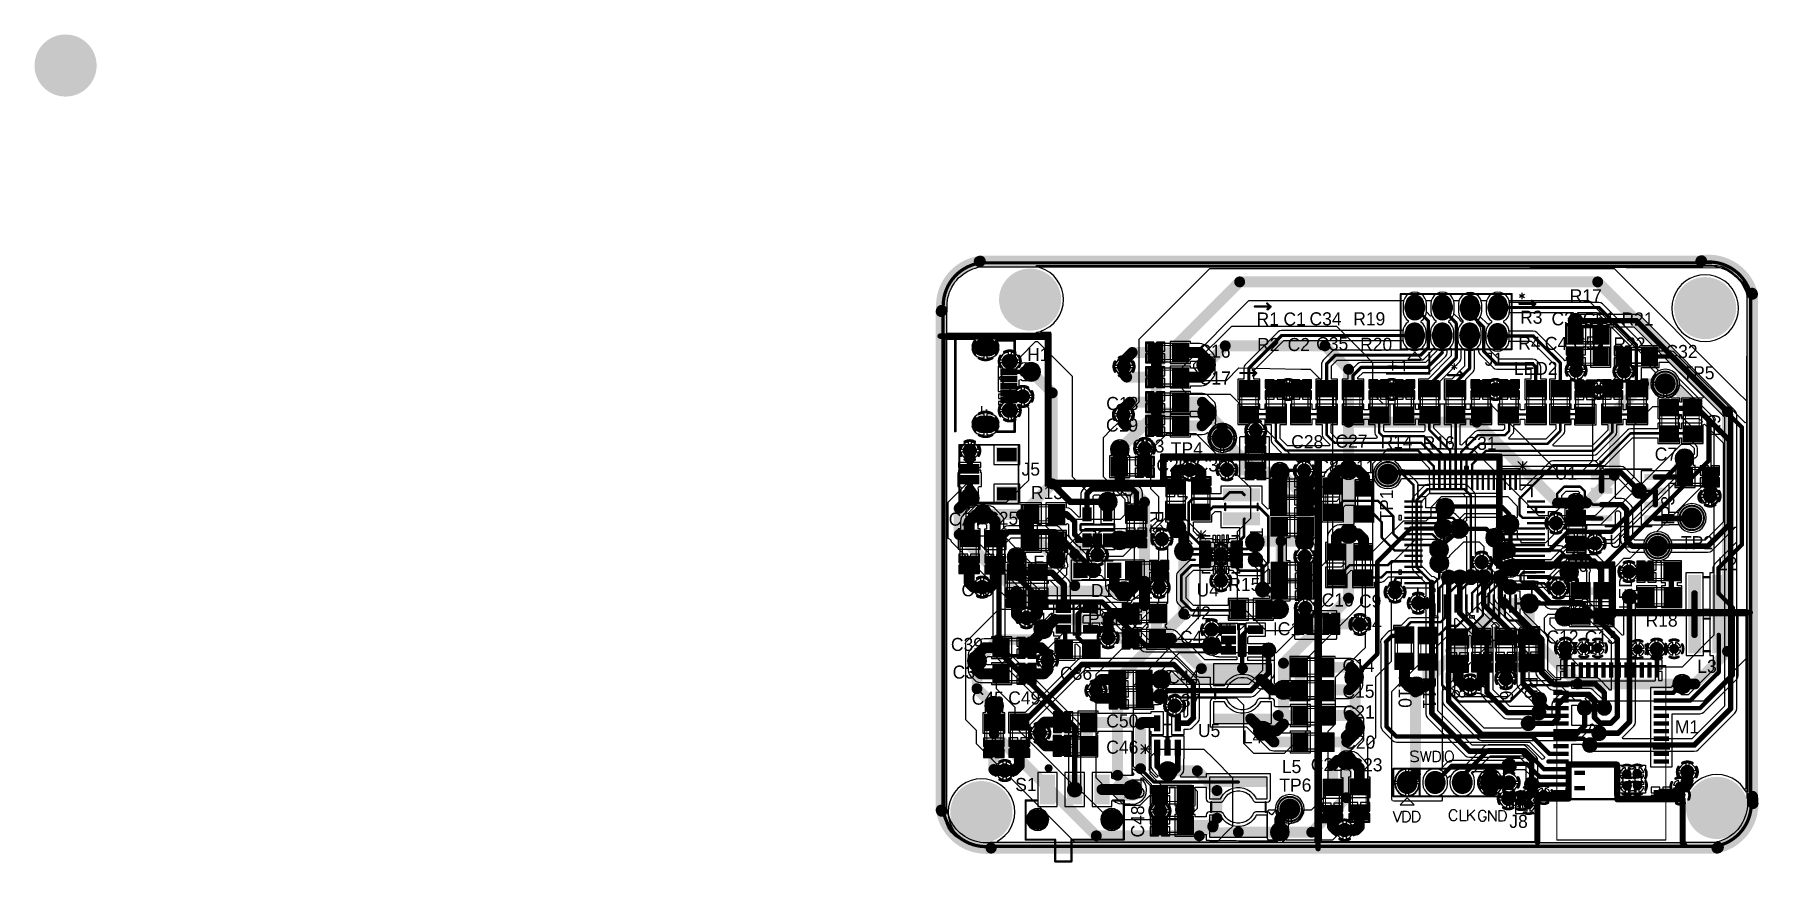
# Model space of a CAD drawing. Header units: millimetres. Extents: x -51 to 108, y 36 to 112.
import ezdxf

# ---------------------------------------------------------------- set-up
doc = ezdxf.new("R2010")
doc.units = ezdxf.units.MM
for name, color, linetype in [('BottomLayer', 5, 'Continuous'), ('BottomSolder', 6, 'Continuous'), ('InternalPlane1', 76, 'Continuous'), ('MidLayer1', 16, 'Continuous'), ('PadHoleLayer', 156, 'Continuous'), ('TopLayer', 1, 'Continuous'), ('TopOverlay', 2, 'Continuous'), ('TopSolder', 216, 'Continuous'), ('ViaHoleLayer', 16, 'Continuous')]:
    doc.layers.add(name, color=color, linetype=linetype)

msp = doc.modelspace()

# ---------------------------------------------------------------- texts
at = {"layer": 'TopOverlay'}
for s, p in [('R17', (90.27, 87.58)), ('R1', (61.54, 85.45)), ('C1', (64.01, 85.45)), ('C34', (66.4, 85.47)), ('R19', (70.41, 85.47)), ('R3', (85.72, 85.62)), ('C3', (88.6, 85.47)), ('C51', (91.47, 85.45)), ('R21', (95.02, 85.45)), ('R2', (61.59, 83.11)), ('C2', (64.39, 83.11)), ('C35', (67.01, 83.19)), ('R20', (71.04, 83.13)), ('R4', (85.55, 83.24)), ('C4', (87.99, 83.21)), ('C52', (90.58, 83.26)), ('R22', (94.28, 83.16)), ('H1', (40.49, 82.19)), ('C16', (56.21, 82.5)), ('J1', (82.47, 81.76)), ('C32', (99.06, 82.47)), ('C17', (56.24, 80.04)), ('LED2', (85.14, 80.92)), ('TP5', (100.61, 80.52)), ('C18', (47.75, 77.7)), ('C19', (47.73, 75.72)), ('C33', (50.14, 73.79)), ('TP4', (53.67, 73.53)), ('C28', (64.72, 74.19)), ('C27', (68.78, 74.24)), ('R14', (72.92, 74.17)), ('R16', (76.78, 74.09)), ('C31', (80.62, 74.04)), ('J5', (39.98, 71.68)), ('C29', (52.35, 72.03)), ('C30', (55.96, 72.06)), ('C8', (67.03, 71.93)), ('C11', (69.49, 71.88)), ('C7', (98.07, 73.05)), ('U1', (88.9, 71.3)), ('R13', (40.84, 69.52)), ('U3', (48.21, 69.8)), ('C5', (101.9, 69.11)), ('C24', (33.3, 67.08)), ('C25', (36.73, 67.16)), ('U2', (93.9, 65.05)), ('TP2', (100.48, 64.92)), ('LED1', (40.16, 63.14)), ('C6', (89.89, 62.84)), ('L2', (103.86, 62.99)), ('C40', (34.47, 60.6)), ('D1', (46.35, 60.53)), ('U4', (56.03, 60.58)), ('R15', (58.95, 61.09)), ('C26', (49.99, 60.38)), ('C10', (67.51, 59.66)), ('C9', (70.94, 59.56)), ('C41', (40.23, 57.89)), ('PS1', (46.08, 57.94)), ('C42', (54.41, 58.47)), ('R24', (70.08, 57.51)), ('R18', (97.23, 57.81)), ('C43', (54.51, 56.24)), ('IC1', (63.04, 57.02)), ('C12', (88.14, 56.26)), ('C13', (91.64, 56.24)), ('C39', (33.5, 55.58)), ('C38', (33.66, 53.04)), ('C36', (43.51, 52.93)), ('C44', (53.34, 52.6)), ('C14', (69.42, 53.64)), ('L3', (101.98, 53.57)), ('C15', (69.42, 51.28)), ('C45', (35.41, 50.65)), ('C49', (38.76, 50.67)), ('C37', (53.44, 50.44)), ('C50', (47.75, 48.56)), ('C21', (69.44, 49.38)), ('M1', (99.92, 48.01)), ('U5', (56.16, 47.68)), ('L4', (60.27, 47.09)), ('C20', (69.49, 46.61)), ('C46', (47.75, 46.15)), ('L5', (63.86, 44.37)), ('C22', (66.52, 44.55)), ('C23', (70.15, 44.53)), ('S1', (39.4, 42.72)), ('TP6', (63.63, 42.67)), ('J8', (84.73, 39.34))]:
    msp.add_text(s, height=1.2, dxfattribs=at).set_placement(p)
for s, rotation, p in [('R9', 90, (104.09, 75.26)), ('TP1', 90, (74.07, 67.46)), ('TP3', 90, (99.87, 66.88)), ('R12', 270, (51.79, 68.48)), ('L1', 90, (62.13, 65.13)), ('LED3', 90, (95.99, 59.41)), ('R10', 270, (74.57, 53.31)), ('R11', 270, (76.81, 53.21)), ('R8', 270, (79.5, 53.24)), ('R7', 270, (81.66, 53.24)), ('R6', 270, (83.87, 53.11)), ('R5', 270, (86.13, 53.24)), ('C47', 90, (51.26, 41.96)), ('C48', 90, (51.23, 38.46))]:
    msp.add_text(s, height=1.2, rotation=rotation, dxfattribs=at).set_placement(p)

# ---------------------------------------------------------------- blocks, each defined once
blk = doc.blocks.new('SM_0805_1')
at = {"layer": 'TopLayer'}
for points in [[(-1.778, -0.6985), (-0.508, -0.6985), (-1.778, 0.6985), (-0.508, 0.6985)], [(0.508, -0.6985), (1.778, -0.6985), (0.508, 0.6985), (1.778, 0.6985)]]:
    blk.add_solid(points, dxfattribs=at)
at = {"layer": 'TopOverlay'}
for points, const_width in [([(1.9304, 0.8382), (-1.9558, 0.8382)], 0.127), ([(-1.9558, -0.8636), (-1.9558, 0.8382)], 0.127), ([(0.4318, 0.635), (-0.4318, 0.635)], 0.1016), ([(1.9304, -0.8636), (1.9304, 0.8382)], 0.127), ([(1.9304, -0.8636), (-1.9558, -0.8636)], 0.127), ([(0.4318, -0.635), (-0.4318, -0.635)], 0.1016)]:
    blk.add_lwpolyline(points, dxfattribs=dict(at, const_width=const_width))
for points, const_width in [([(-1.98755, 0.8382, 1), (-1.92405, 0.8382, 1)], 0.0635), ([(-1.98755, 0.8382, 1), (-1.92405, 0.8382, 1)], 0.0635), ([(-0.4572, 0.635, 1), (-0.4064, 0.635, 1)], 0.0508), ([(0.4064, 0.635, 1), (0.4572, 0.635, 1)], 0.0508), ([(1.89865, 0.8382, 1), (1.96215, 0.8382, 1)], 0.0635), ([(1.89865, 0.8382, 1), (1.96215, 0.8382, 1)], 0.0635), ([(-1.98755, -0.8636, 1), (-1.92405, -0.8636, 1)], 0.0635), ([(-1.98755, -0.8636, 1), (-1.92405, -0.8636, 1)], 0.0635), ([(-0.4572, -0.635, 1), (-0.4064, -0.635, 1)], 0.0508), ([(0.4064, -0.635, 1), (0.4572, -0.635, 1)], 0.0508), ([(1.89865, -0.8636, 1), (1.96215, -0.8636, 1)], 0.0635), ([(1.89865, -0.8636, 1), (1.96215, -0.8636, 1)], 0.0635)]:
    blk.add_lwpolyline(points, format="xyb", close=True, dxfattribs=dict(at, const_width=const_width))
at = {"layer": 'TopSolder'}
for points in [[(-1.8796, -0.8001), (-0.4064, -0.8001), (-1.8796, 0.8001), (-0.4064, 0.8001)], [(0.4064, -0.8001), (1.8796, -0.8001), (0.4064, 0.8001), (1.8796, 0.8001)]]:
    blk.add_solid(points, dxfattribs=at)
blk = doc.blocks.new('SM_0805_2')
at = {"layer": 'TopLayer'}
for points in [[(-1.778, -0.6985), (-0.508, -0.6985), (-1.778, 0.6985), (-0.508, 0.6985)], [(0.508, -0.6985), (1.778, -0.6985), (0.508, 0.6985), (1.778, 0.6985)]]:
    blk.add_solid(points, dxfattribs=at)
at = {"layer": 'TopOverlay'}
for points, const_width in [([(1.9304, 0.8382), (-1.9558, 0.8382)], 0.127), ([(-1.9558, -0.8636), (-1.9558, 0.8382)], 0.127), ([(0.4318, 0.635), (-0.4318, 0.635)], 0.1016), ([(1.9304, -0.8636), (1.9304, 0.8382)], 0.127), ([(1.9304, -0.8636), (-1.9558, -0.8636)], 0.127), ([(0.4318, -0.635), (-0.4318, -0.635)], 0.1016)]:
    blk.add_lwpolyline(points, dxfattribs=dict(at, const_width=const_width))
for points, const_width in [([(-1.98755, 0.8382, 1), (-1.92405, 0.8382, 1)], 0.0635), ([(-1.98755, 0.8382, 1), (-1.92405, 0.8382, 1)], 0.0635), ([(-0.4572, 0.635, 1), (-0.4064, 0.635, 1)], 0.0508), ([(0.4064, 0.635, 1), (0.4572, 0.635, 1)], 0.0508), ([(1.89865, 0.8382, 1), (1.96215, 0.8382, 1)], 0.0635), ([(1.89865, 0.8382, 1), (1.96215, 0.8382, 1)], 0.0635), ([(-1.98755, -0.8636, 1), (-1.92405, -0.8636, 1)], 0.0635), ([(-1.98755, -0.8636, 1), (-1.92405, -0.8636, 1)], 0.0635), ([(-0.4572, -0.635, 1), (-0.4064, -0.635, 1)], 0.0508), ([(0.4064, -0.635, 1), (0.4572, -0.635, 1)], 0.0508), ([(1.89865, -0.8636, 1), (1.96215, -0.8636, 1)], 0.0635), ([(1.89865, -0.8636, 1), (1.96215, -0.8636, 1)], 0.0635)]:
    blk.add_lwpolyline(points, format="xyb", close=True, dxfattribs=dict(at, const_width=const_width))
at = {"layer": 'TopSolder'}
for points in [[(-1.8796, -0.8001), (-0.4064, -0.8001), (-1.8796, 0.8001), (-0.4064, 0.8001)], [(0.4064, -0.8001), (1.8796, -0.8001), (0.4064, 0.8001), (1.8796, 0.8001)]]:
    blk.add_solid(points, dxfattribs=at)
blk = doc.blocks.new('SM_0805_3')
at = {"layer": 'TopLayer'}
for points in [[(-1.778, -0.6985), (-0.508, -0.6985), (-1.778, 0.6985), (-0.508, 0.6985)], [(0.508, -0.6985), (1.778, -0.6985), (0.508, 0.6985), (1.778, 0.6985)]]:
    blk.add_solid(points, dxfattribs=at)
at = {"layer": 'TopOverlay'}
for points, const_width in [([(1.9304, 0.8382), (-1.9558, 0.8382)], 0.127), ([(-1.9558, -0.8636), (-1.9558, 0.8382)], 0.127), ([(0.4318, 0.635), (-0.4318, 0.635)], 0.1016), ([(1.9304, -0.8636), (1.9304, 0.8382)], 0.127), ([(1.9304, -0.8636), (-1.9558, -0.8636)], 0.127), ([(0.4318, -0.635), (-0.4318, -0.635)], 0.1016)]:
    blk.add_lwpolyline(points, dxfattribs=dict(at, const_width=const_width))
for points, const_width in [([(-1.98755, 0.8382, 1), (-1.92405, 0.8382, 1)], 0.0635), ([(-1.98755, 0.8382, 1), (-1.92405, 0.8382, 1)], 0.0635), ([(-0.4572, 0.635, 1), (-0.4064, 0.635, 1)], 0.0508), ([(0.4064, 0.635, 1), (0.4572, 0.635, 1)], 0.0508), ([(1.89865, 0.8382, 1), (1.96215, 0.8382, 1)], 0.0635), ([(1.89865, 0.8382, 1), (1.96215, 0.8382, 1)], 0.0635), ([(-1.98755, -0.8636, 1), (-1.92405, -0.8636, 1)], 0.0635), ([(-1.98755, -0.8636, 1), (-1.92405, -0.8636, 1)], 0.0635), ([(-0.4572, -0.635, 1), (-0.4064, -0.635, 1)], 0.0508), ([(0.4064, -0.635, 1), (0.4572, -0.635, 1)], 0.0508), ([(1.89865, -0.8636, 1), (1.96215, -0.8636, 1)], 0.0635), ([(1.89865, -0.8636, 1), (1.96215, -0.8636, 1)], 0.0635)]:
    blk.add_lwpolyline(points, format="xyb", close=True, dxfattribs=dict(at, const_width=const_width))
at = {"layer": 'TopSolder'}
for points in [[(-1.8796, -0.8001), (-0.4064, -0.8001), (-1.8796, 0.8001), (-0.4064, 0.8001)], [(0.4064, -0.8001), (1.8796, -0.8001), (0.4064, 0.8001), (1.8796, 0.8001)]]:
    blk.add_solid(points, dxfattribs=at)
blk = doc.blocks.new('SM_0805_4')
at = {"layer": 'TopLayer'}
for points in [[(-1.778, -0.6985), (-0.508, -0.6985), (-1.778, 0.6985), (-0.508, 0.6985)], [(0.508, -0.6985), (1.778, -0.6985), (0.508, 0.6985), (1.778, 0.6985)]]:
    blk.add_solid(points, dxfattribs=at)
at = {"layer": 'TopOverlay'}
for points, const_width in [([(1.9304, 0.8382), (-1.9558, 0.8382)], 0.127), ([(-1.9558, -0.8636), (-1.9558, 0.8382)], 0.127), ([(0.4318, 0.635), (-0.4318, 0.635)], 0.1016), ([(1.9304, -0.8636), (1.9304, 0.8382)], 0.127), ([(1.9304, -0.8636), (-1.9558, -0.8636)], 0.127), ([(0.4318, -0.635), (-0.4318, -0.635)], 0.1016)]:
    blk.add_lwpolyline(points, dxfattribs=dict(at, const_width=const_width))
for points, const_width in [([(-1.98755, 0.8382, 1), (-1.92405, 0.8382, 1)], 0.0635), ([(-1.98755, 0.8382, 1), (-1.92405, 0.8382, 1)], 0.0635), ([(-0.4572, 0.635, 1), (-0.4064, 0.635, 1)], 0.0508), ([(0.4064, 0.635, 1), (0.4572, 0.635, 1)], 0.0508), ([(1.89865, 0.8382, 1), (1.96215, 0.8382, 1)], 0.0635), ([(1.89865, 0.8382, 1), (1.96215, 0.8382, 1)], 0.0635), ([(-1.98755, -0.8636, 1), (-1.92405, -0.8636, 1)], 0.0635), ([(-1.98755, -0.8636, 1), (-1.92405, -0.8636, 1)], 0.0635), ([(-0.4572, -0.635, 1), (-0.4064, -0.635, 1)], 0.0508), ([(0.4064, -0.635, 1), (0.4572, -0.635, 1)], 0.0508), ([(1.89865, -0.8636, 1), (1.96215, -0.8636, 1)], 0.0635), ([(1.89865, -0.8636, 1), (1.96215, -0.8636, 1)], 0.0635)]:
    blk.add_lwpolyline(points, format="xyb", close=True, dxfattribs=dict(at, const_width=const_width))
at = {"layer": 'TopSolder'}
for points in [[(-1.8796, -0.8001), (-0.4064, -0.8001), (-1.8796, 0.8001), (-0.4064, 0.8001)], [(0.4064, -0.8001), (1.8796, -0.8001), (0.4064, 0.8001), (1.8796, 0.8001)]]:
    blk.add_solid(points, dxfattribs=at)
blk = doc.blocks.new('SM_0805_5')
at = {"layer": 'TopLayer'}
for points in [[(-1.778, -0.6985), (-0.508, -0.6985), (-1.778, 0.6985), (-0.508, 0.6985)], [(0.508, -0.6985), (1.778, -0.6985), (0.508, 0.6985), (1.778, 0.6985)]]:
    blk.add_solid(points, dxfattribs=at)
at = {"layer": 'TopOverlay'}
for points, const_width in [([(-1.9558, 0.8382), (1.9304, 0.8382)], 0.127), ([(-1.9558, -0.8636), (-1.9558, 0.8382)], 0.127), ([(-0.4318, 0.635), (0.4318, 0.635)], 0.1016), ([(1.9304, -0.8636), (1.9304, 0.8382)], 0.127), ([(-1.9558, -0.8636), (1.9304, -0.8636)], 0.127), ([(-0.4318, -0.635), (0.4318, -0.635)], 0.1016)]:
    blk.add_lwpolyline(points, dxfattribs=dict(at, const_width=const_width))
for points, const_width in [([(-1.98755, 0.8382, 1), (-1.92405, 0.8382, 1)], 0.0635), ([(-1.98755, 0.8382, 1), (-1.92405, 0.8382, 1)], 0.0635), ([(-0.4572, 0.635, 1), (-0.4064, 0.635, 1)], 0.0508), ([(0.4064, 0.635, 1), (0.4572, 0.635, 1)], 0.0508), ([(1.89865, 0.8382, 1), (1.96215, 0.8382, 1)], 0.0635), ([(1.89865, 0.8382, 1), (1.96215, 0.8382, 1)], 0.0635), ([(-1.98755, -0.8636, 1), (-1.92405, -0.8636, 1)], 0.0635), ([(-1.98755, -0.8636, 1), (-1.92405, -0.8636, 1)], 0.0635), ([(-0.4572, -0.635, 1), (-0.4064, -0.635, 1)], 0.0508), ([(0.4064, -0.635, 1), (0.4572, -0.635, 1)], 0.0508), ([(1.89865, -0.8636, 1), (1.96215, -0.8636, 1)], 0.0635), ([(1.89865, -0.8636, 1), (1.96215, -0.8636, 1)], 0.0635)]:
    blk.add_lwpolyline(points, format="xyb", close=True, dxfattribs=dict(at, const_width=const_width))
at = {"layer": 'TopSolder'}
for points in [[(-1.8796, -0.8001), (-0.4064, -0.8001), (-1.8796, 0.8001), (-0.4064, 0.8001)], [(0.4064, -0.8001), (1.8796, -0.8001), (0.4064, 0.8001), (1.8796, 0.8001)]]:
    blk.add_solid(points, dxfattribs=at)
blk = doc.blocks.new('SM_0805_6')
at = {"layer": 'TopLayer'}
for points in [[(-1.778, -0.6985), (-0.508, -0.6985), (-1.778, 0.6985), (-0.508, 0.6985)], [(0.508, -0.6985), (1.778, -0.6985), (0.508, 0.6985), (1.778, 0.6985)]]:
    blk.add_solid(points, dxfattribs=at)
at = {"layer": 'TopOverlay'}
for points, const_width in [([(-1.9558, 0.8382), (1.9304, 0.8382)], 0.127), ([(-1.9558, 0.8382), (-1.9558, -0.8636)], 0.127), ([(-0.4318, 0.635), (0.4318, 0.635)], 0.1016), ([(1.9304, 0.8382), (1.9304, -0.8636)], 0.127), ([(-1.9558, -0.8636), (1.9304, -0.8636)], 0.127), ([(-0.4318, -0.635), (0.4318, -0.635)], 0.1016)]:
    blk.add_lwpolyline(points, dxfattribs=dict(at, const_width=const_width))
for points, const_width in [([(-1.98755, 0.8382, 1), (-1.92405, 0.8382, 1)], 0.0635), ([(-1.98755, 0.8382, 1), (-1.92405, 0.8382, 1)], 0.0635), ([(-0.4572, 0.635, 1), (-0.4064, 0.635, 1)], 0.0508), ([(0.4064, 0.635, 1), (0.4572, 0.635, 1)], 0.0508), ([(1.89865, 0.8382, 1), (1.96215, 0.8382, 1)], 0.0635), ([(1.89865, 0.8382, 1), (1.96215, 0.8382, 1)], 0.0635), ([(-1.98755, -0.8636, 1), (-1.92405, -0.8636, 1)], 0.0635), ([(-1.98755, -0.8636, 1), (-1.92405, -0.8636, 1)], 0.0635), ([(-0.4572, -0.635, 1), (-0.4064, -0.635, 1)], 0.0508), ([(0.4064, -0.635, 1), (0.4572, -0.635, 1)], 0.0508), ([(1.89865, -0.8636, 1), (1.96215, -0.8636, 1)], 0.0635), ([(1.89865, -0.8636, 1), (1.96215, -0.8636, 1)], 0.0635)]:
    blk.add_lwpolyline(points, format="xyb", close=True, dxfattribs=dict(at, const_width=const_width))
at = {"layer": 'TopSolder'}
for points in [[(-1.8796, -0.8001), (-0.4064, -0.8001), (-1.8796, 0.8001), (-0.4064, 0.8001)], [(0.4064, -0.8001), (1.8796, -0.8001), (0.4064, 0.8001), (1.8796, 0.8001)]]:
    blk.add_solid(points, dxfattribs=at)
blk = doc.blocks.new('SM_0805_7')
at = {"layer": 'TopLayer'}
for points in [[(-1.778, -0.6985), (-0.508, -0.6985), (-1.778, 0.6985), (-0.508, 0.6985)], [(0.508, -0.6985), (1.778, -0.6985), (0.508, 0.6985), (1.778, 0.6985)]]:
    blk.add_solid(points, dxfattribs=at)
at = {"layer": 'TopOverlay'}
for points, const_width in [([(-1.9558, 0.8382), (1.9304, 0.8382)], 0.127), ([(-1.9558, 0.8382), (-1.9558, -0.8636)], 0.127), ([(-0.4318, 0.635), (0.4318, 0.635)], 0.1016), ([(1.9304, 0.8382), (1.9304, -0.8636)], 0.127), ([(-1.9558, -0.8636), (1.9304, -0.8636)], 0.127), ([(-0.4318, -0.635), (0.4318, -0.635)], 0.1016)]:
    blk.add_lwpolyline(points, dxfattribs=dict(at, const_width=const_width))
for points, const_width in [([(-1.98755, 0.8382, 1), (-1.92405, 0.8382, 1)], 0.0635), ([(-1.98755, 0.8382, 1), (-1.92405, 0.8382, 1)], 0.0635), ([(-0.4572, 0.635, 1), (-0.4064, 0.635, 1)], 0.0508), ([(0.4064, 0.635, 1), (0.4572, 0.635, 1)], 0.0508), ([(1.89865, 0.8382, 1), (1.96215, 0.8382, 1)], 0.0635), ([(1.89865, 0.8382, 1), (1.96215, 0.8382, 1)], 0.0635), ([(-1.98755, -0.8636, 1), (-1.92405, -0.8636, 1)], 0.0635), ([(-1.98755, -0.8636, 1), (-1.92405, -0.8636, 1)], 0.0635), ([(-0.4572, -0.635, 1), (-0.4064, -0.635, 1)], 0.0508), ([(0.4064, -0.635, 1), (0.4572, -0.635, 1)], 0.0508), ([(1.89865, -0.8636, 1), (1.96215, -0.8636, 1)], 0.0635), ([(1.89865, -0.8636, 1), (1.96215, -0.8636, 1)], 0.0635)]:
    blk.add_lwpolyline(points, format="xyb", close=True, dxfattribs=dict(at, const_width=const_width))
at = {"layer": 'TopSolder'}
for points in [[(-1.8796, -0.8001), (-0.4064, -0.8001), (-1.8796, 0.8001), (-0.4064, 0.8001)], [(0.4064, -0.8001), (1.8796, -0.8001), (0.4064, 0.8001), (1.8796, 0.8001)]]:
    blk.add_solid(points, dxfattribs=at)
blk = doc.blocks.new('SM_0805_8')
at = {"layer": 'TopLayer'}
for points in [[(-1.778, -0.6985), (-0.508, -0.6985), (-1.778, 0.6985), (-0.508, 0.6985)], [(0.508, -0.6985), (1.778, -0.6985), (0.508, 0.6985), (1.778, 0.6985)]]:
    blk.add_solid(points, dxfattribs=at)
at = {"layer": 'TopOverlay'}
for points, const_width in [([(-1.9558, 0.8382), (1.9304, 0.8382)], 0.127), ([(-1.9558, 0.8382), (-1.9558, -0.8636)], 0.127), ([(-0.4318, 0.635), (0.4318, 0.635)], 0.1016), ([(1.9304, 0.8382), (1.9304, -0.8636)], 0.127), ([(-1.9558, -0.8636), (1.9304, -0.8636)], 0.127), ([(-0.4318, -0.635), (0.4318, -0.635)], 0.1016)]:
    blk.add_lwpolyline(points, dxfattribs=dict(at, const_width=const_width))
for points, const_width in [([(-1.98755, 0.8382, 1), (-1.92405, 0.8382, 1)], 0.0635), ([(-1.98755, 0.8382, 1), (-1.92405, 0.8382, 1)], 0.0635), ([(-0.4572, 0.635, 1), (-0.4064, 0.635, 1)], 0.0508), ([(0.4064, 0.635, 1), (0.4572, 0.635, 1)], 0.0508), ([(1.89865, 0.8382, 1), (1.96215, 0.8382, 1)], 0.0635), ([(1.89865, 0.8382, 1), (1.96215, 0.8382, 1)], 0.0635), ([(-1.98755, -0.8636, 1), (-1.92405, -0.8636, 1)], 0.0635), ([(-1.98755, -0.8636, 1), (-1.92405, -0.8636, 1)], 0.0635), ([(-0.4572, -0.635, 1), (-0.4064, -0.635, 1)], 0.0508), ([(0.4064, -0.635, 1), (0.4572, -0.635, 1)], 0.0508), ([(1.89865, -0.8636, 1), (1.96215, -0.8636, 1)], 0.0635), ([(1.89865, -0.8636, 1), (1.96215, -0.8636, 1)], 0.0635)]:
    blk.add_lwpolyline(points, format="xyb", close=True, dxfattribs=dict(at, const_width=const_width))
at = {"layer": 'TopSolder'}
for points in [[(-1.8796, -0.8001), (-0.4064, -0.8001), (-1.8796, 0.8001), (-0.4064, 0.8001)], [(0.4064, -0.8001), (1.8796, -0.8001), (0.4064, 0.8001), (1.8796, 0.8001)]]:
    blk.add_solid(points, dxfattribs=at)
blk = doc.blocks.new('SM_0805_9')
at = {"layer": 'TopLayer'}
for points in [[(-1.778, -0.6985), (-0.508, -0.6985), (-1.778, 0.6985), (-0.508, 0.6985)], [(0.508, -0.6985), (1.778, -0.6985), (0.508, 0.6985), (1.778, 0.6985)]]:
    blk.add_solid(points, dxfattribs=at)
at = {"layer": 'TopOverlay'}
for points, const_width in [([(1.9304, 0.8382), (-1.9558, 0.8382)], 0.127), ([(-1.9558, -0.8636), (-1.9558, 0.8382)], 0.127), ([(0.4318, 0.635), (-0.4318, 0.635)], 0.1016), ([(1.9304, -0.8636), (1.9304, 0.8382)], 0.127), ([(1.9304, -0.8636), (-1.9558, -0.8636)], 0.127), ([(0.4318, -0.635), (-0.4318, -0.635)], 0.1016)]:
    blk.add_lwpolyline(points, dxfattribs=dict(at, const_width=const_width))
for points, const_width in [([(-1.98755, 0.8382, 1), (-1.92405, 0.8382, 1)], 0.0635), ([(-1.98755, 0.8382, 1), (-1.92405, 0.8382, 1)], 0.0635), ([(-0.4572, 0.635, 1), (-0.4064, 0.635, 1)], 0.0508), ([(0.4064, 0.635, 1), (0.4572, 0.635, 1)], 0.0508), ([(1.89865, 0.8382, 1), (1.96215, 0.8382, 1)], 0.0635), ([(1.89865, 0.8382, 1), (1.96215, 0.8382, 1)], 0.0635), ([(-1.98755, -0.8636, 1), (-1.92405, -0.8636, 1)], 0.0635), ([(-1.98755, -0.8636, 1), (-1.92405, -0.8636, 1)], 0.0635), ([(-0.4572, -0.635, 1), (-0.4064, -0.635, 1)], 0.0508), ([(0.4064, -0.635, 1), (0.4572, -0.635, 1)], 0.0508), ([(1.89865, -0.8636, 1), (1.96215, -0.8636, 1)], 0.0635), ([(1.89865, -0.8636, 1), (1.96215, -0.8636, 1)], 0.0635)]:
    blk.add_lwpolyline(points, format="xyb", close=True, dxfattribs=dict(at, const_width=const_width))
at = {"layer": 'TopSolder'}
for points in [[(-1.8796, -0.8001), (-0.4064, -0.8001), (-1.8796, 0.8001), (-0.4064, 0.8001)], [(0.4064, -0.8001), (1.8796, -0.8001), (0.4064, 0.8001), (1.8796, 0.8001)]]:
    blk.add_solid(points, dxfattribs=at)
blk = doc.blocks.new('SM_0805_10')
at = {"layer": 'TopLayer'}
for points in [[(-1.778, -0.6985), (-0.508, -0.6985), (-1.778, 0.6985), (-0.508, 0.6985)], [(0.508, -0.6985), (1.778, -0.6985), (0.508, 0.6985), (1.778, 0.6985)]]:
    blk.add_solid(points, dxfattribs=at)
at = {"layer": 'TopOverlay'}
for points, const_width in [([(-1.9558, 0.8382), (1.9304, 0.8382)], 0.127), ([(-1.9558, 0.8382), (-1.9558, -0.8636)], 0.127), ([(-0.4318, 0.635), (0.4318, 0.635)], 0.1016), ([(1.9304, 0.8382), (1.9304, -0.8636)], 0.127), ([(-1.9558, -0.8636), (1.9304, -0.8636)], 0.127), ([(-0.4318, -0.635), (0.4318, -0.635)], 0.1016)]:
    blk.add_lwpolyline(points, dxfattribs=dict(at, const_width=const_width))
for points, const_width in [([(-1.98755, 0.8382, 1), (-1.92405, 0.8382, 1)], 0.0635), ([(-1.98755, 0.8382, 1), (-1.92405, 0.8382, 1)], 0.0635), ([(-0.4572, 0.635, 1), (-0.4064, 0.635, 1)], 0.0508), ([(0.4064, 0.635, 1), (0.4572, 0.635, 1)], 0.0508), ([(1.89865, 0.8382, 1), (1.96215, 0.8382, 1)], 0.0635), ([(1.89865, 0.8382, 1), (1.96215, 0.8382, 1)], 0.0635), ([(-1.98755, -0.8636, 1), (-1.92405, -0.8636, 1)], 0.0635), ([(-1.98755, -0.8636, 1), (-1.92405, -0.8636, 1)], 0.0635), ([(-0.4572, -0.635, 1), (-0.4064, -0.635, 1)], 0.0508), ([(0.4064, -0.635, 1), (0.4572, -0.635, 1)], 0.0508), ([(1.89865, -0.8636, 1), (1.96215, -0.8636, 1)], 0.0635), ([(1.89865, -0.8636, 1), (1.96215, -0.8636, 1)], 0.0635)]:
    blk.add_lwpolyline(points, format="xyb", close=True, dxfattribs=dict(at, const_width=const_width))
at = {"layer": 'TopSolder'}
for points in [[(-1.8796, -0.8001), (-0.4064, -0.8001), (-1.8796, 0.8001), (-0.4064, 0.8001)], [(0.4064, -0.8001), (1.8796, -0.8001), (0.4064, 0.8001), (1.8796, 0.8001)]]:
    blk.add_solid(points, dxfattribs=at)
blk = doc.blocks.new('SM_0805_11')
at = {"layer": 'TopLayer'}
for points in [[(-1.778, -0.6985), (-0.508, -0.6985), (-1.778, 0.6985), (-0.508, 0.6985)], [(0.508, -0.6985), (1.778, -0.6985), (0.508, 0.6985), (1.778, 0.6985)]]:
    blk.add_solid(points, dxfattribs=at)
at = {"layer": 'TopOverlay'}
for points, const_width in [([(1.9304, 0.8382), (-1.9558, 0.8382)], 0.127), ([(-1.9558, -0.8636), (-1.9558, 0.8382)], 0.127), ([(0.4318, 0.635), (-0.4318, 0.635)], 0.1016), ([(1.9304, -0.8636), (1.9304, 0.8382)], 0.127), ([(1.9304, -0.8636), (-1.9558, -0.8636)], 0.127), ([(0.4318, -0.635), (-0.4318, -0.635)], 0.1016)]:
    blk.add_lwpolyline(points, dxfattribs=dict(at, const_width=const_width))
for points, const_width in [([(-1.98755, 0.8382, 1), (-1.92405, 0.8382, 1)], 0.0635), ([(-1.98755, 0.8382, 1), (-1.92405, 0.8382, 1)], 0.0635), ([(-0.4572, 0.635, 1), (-0.4064, 0.635, 1)], 0.0508), ([(0.4064, 0.635, 1), (0.4572, 0.635, 1)], 0.0508), ([(1.89865, 0.8382, 1), (1.96215, 0.8382, 1)], 0.0635), ([(1.89865, 0.8382, 1), (1.96215, 0.8382, 1)], 0.0635), ([(-1.98755, -0.8636, 1), (-1.92405, -0.8636, 1)], 0.0635), ([(-1.98755, -0.8636, 1), (-1.92405, -0.8636, 1)], 0.0635), ([(-0.4572, -0.635, 1), (-0.4064, -0.635, 1)], 0.0508), ([(0.4064, -0.635, 1), (0.4572, -0.635, 1)], 0.0508), ([(1.89865, -0.8636, 1), (1.96215, -0.8636, 1)], 0.0635), ([(1.89865, -0.8636, 1), (1.96215, -0.8636, 1)], 0.0635)]:
    blk.add_lwpolyline(points, format="xyb", close=True, dxfattribs=dict(at, const_width=const_width))
at = {"layer": 'TopSolder'}
for points in [[(-1.8796, -0.8001), (-0.4064, -0.8001), (-1.8796, 0.8001), (-0.4064, 0.8001)], [(0.4064, -0.8001), (1.8796, -0.8001), (0.4064, 0.8001), (1.8796, 0.8001)]]:
    blk.add_solid(points, dxfattribs=at)
blk = doc.blocks.new('SM_0805_12')
at = {"layer": 'TopLayer'}
for points in [[(-1.778, -0.6985), (-0.508, -0.6985), (-1.778, 0.6985), (-0.508, 0.6985)], [(0.508, -0.6985), (1.778, -0.6985), (0.508, 0.6985), (1.778, 0.6985)]]:
    blk.add_solid(points, dxfattribs=at)
at = {"layer": 'TopOverlay'}
for points, const_width in [([(-1.9558, 0.8382), (1.9304, 0.8382)], 0.127), ([(-1.9558, 0.8382), (-1.9558, -0.8636)], 0.127), ([(-0.4318, 0.635), (0.4318, 0.635)], 0.1016), ([(1.9304, 0.8382), (1.9304, -0.8636)], 0.127), ([(-1.9558, -0.8636), (1.9304, -0.8636)], 0.127), ([(-0.4318, -0.635), (0.4318, -0.635)], 0.1016)]:
    blk.add_lwpolyline(points, dxfattribs=dict(at, const_width=const_width))
for points, const_width in [([(-1.98755, 0.8382, 1), (-1.92405, 0.8382, 1)], 0.0635), ([(-1.98755, 0.8382, 1), (-1.92405, 0.8382, 1)], 0.0635), ([(-0.4572, 0.635, 1), (-0.4064, 0.635, 1)], 0.0508), ([(0.4064, 0.635, 1), (0.4572, 0.635, 1)], 0.0508), ([(1.89865, 0.8382, 1), (1.96215, 0.8382, 1)], 0.0635), ([(1.89865, 0.8382, 1), (1.96215, 0.8382, 1)], 0.0635), ([(-1.98755, -0.8636, 1), (-1.92405, -0.8636, 1)], 0.0635), ([(-1.98755, -0.8636, 1), (-1.92405, -0.8636, 1)], 0.0635), ([(-0.4572, -0.635, 1), (-0.4064, -0.635, 1)], 0.0508), ([(0.4064, -0.635, 1), (0.4572, -0.635, 1)], 0.0508), ([(1.89865, -0.8636, 1), (1.96215, -0.8636, 1)], 0.0635), ([(1.89865, -0.8636, 1), (1.96215, -0.8636, 1)], 0.0635)]:
    blk.add_lwpolyline(points, format="xyb", close=True, dxfattribs=dict(at, const_width=const_width))
at = {"layer": 'TopSolder'}
for points in [[(-1.8796, -0.8001), (-0.4064, -0.8001), (-1.8796, 0.8001), (-0.4064, 0.8001)], [(0.4064, -0.8001), (1.8796, -0.8001), (0.4064, 0.8001), (1.8796, 0.8001)]]:
    blk.add_solid(points, dxfattribs=at)
blk = doc.blocks.new('SM_0805_13')
at = {"layer": 'TopLayer'}
for points in [[(-1.778, -0.6985), (-0.508, -0.6985), (-1.778, 0.6985), (-0.508, 0.6985)], [(0.508, -0.6985), (1.778, -0.6985), (0.508, 0.6985), (1.778, 0.6985)]]:
    blk.add_solid(points, dxfattribs=at)
at = {"layer": 'TopOverlay'}
for points, const_width in [([(-1.9558, 0.8382), (1.9304, 0.8382)], 0.127), ([(-1.9558, 0.8382), (-1.9558, -0.8636)], 0.127), ([(-0.4318, 0.635), (0.4318, 0.635)], 0.1016), ([(1.9304, 0.8382), (1.9304, -0.8636)], 0.127), ([(-1.9558, -0.8636), (1.9304, -0.8636)], 0.127), ([(-0.4318, -0.635), (0.4318, -0.635)], 0.1016)]:
    blk.add_lwpolyline(points, dxfattribs=dict(at, const_width=const_width))
for points, const_width in [([(-1.98755, 0.8382, 1), (-1.92405, 0.8382, 1)], 0.0635), ([(-1.98755, 0.8382, 1), (-1.92405, 0.8382, 1)], 0.0635), ([(-0.4572, 0.635, 1), (-0.4064, 0.635, 1)], 0.0508), ([(0.4064, 0.635, 1), (0.4572, 0.635, 1)], 0.0508), ([(1.89865, 0.8382, 1), (1.96215, 0.8382, 1)], 0.0635), ([(1.89865, 0.8382, 1), (1.96215, 0.8382, 1)], 0.0635), ([(-1.98755, -0.8636, 1), (-1.92405, -0.8636, 1)], 0.0635), ([(-1.98755, -0.8636, 1), (-1.92405, -0.8636, 1)], 0.0635), ([(-0.4572, -0.635, 1), (-0.4064, -0.635, 1)], 0.0508), ([(0.4064, -0.635, 1), (0.4572, -0.635, 1)], 0.0508), ([(1.89865, -0.8636, 1), (1.96215, -0.8636, 1)], 0.0635), ([(1.89865, -0.8636, 1), (1.96215, -0.8636, 1)], 0.0635)]:
    blk.add_lwpolyline(points, format="xyb", close=True, dxfattribs=dict(at, const_width=const_width))
at = {"layer": 'TopSolder'}
for points in [[(-1.8796, -0.8001), (-0.4064, -0.8001), (-1.8796, 0.8001), (-0.4064, 0.8001)], [(0.4064, -0.8001), (1.8796, -0.8001), (0.4064, 0.8001), (1.8796, 0.8001)]]:
    blk.add_solid(points, dxfattribs=at)
blk = doc.blocks.new('SM_0805_14')
at = {"layer": 'TopLayer'}
for points in [[(-1.778, -0.6985), (-0.508, -0.6985), (-1.778, 0.6985), (-0.508, 0.6985)], [(0.508, -0.6985), (1.778, -0.6985), (0.508, 0.6985), (1.778, 0.6985)]]:
    blk.add_solid(points, dxfattribs=at)
at = {"layer": 'TopOverlay'}
for points, const_width in [([(-1.9558, 0.8382), (1.9304, 0.8382)], 0.127), ([(-1.9558, -0.8636), (-1.9558, 0.8382)], 0.127), ([(-0.4318, 0.635), (0.4318, 0.635)], 0.1016), ([(1.9304, -0.8636), (1.9304, 0.8382)], 0.127), ([(-1.9558, -0.8636), (1.9304, -0.8636)], 0.127), ([(-0.4318, -0.635), (0.4318, -0.635)], 0.1016)]:
    blk.add_lwpolyline(points, dxfattribs=dict(at, const_width=const_width))
for points, const_width in [([(-1.98755, 0.8382, 1), (-1.92405, 0.8382, 1)], 0.0635), ([(-1.98755, 0.8382, 1), (-1.92405, 0.8382, 1)], 0.0635), ([(-0.4572, 0.635, 1), (-0.4064, 0.635, 1)], 0.0508), ([(0.4064, 0.635, 1), (0.4572, 0.635, 1)], 0.0508), ([(1.89865, 0.8382, 1), (1.96215, 0.8382, 1)], 0.0635), ([(1.89865, 0.8382, 1), (1.96215, 0.8382, 1)], 0.0635), ([(-1.98755, -0.8636, 1), (-1.92405, -0.8636, 1)], 0.0635), ([(-1.98755, -0.8636, 1), (-1.92405, -0.8636, 1)], 0.0635), ([(-0.4572, -0.635, 1), (-0.4064, -0.635, 1)], 0.0508), ([(0.4064, -0.635, 1), (0.4572, -0.635, 1)], 0.0508), ([(1.89865, -0.8636, 1), (1.96215, -0.8636, 1)], 0.0635), ([(1.89865, -0.8636, 1), (1.96215, -0.8636, 1)], 0.0635)]:
    blk.add_lwpolyline(points, format="xyb", close=True, dxfattribs=dict(at, const_width=const_width))
at = {"layer": 'TopSolder'}
for points in [[(-1.8796, -0.8001), (-0.4064, -0.8001), (-1.8796, 0.8001), (-0.4064, 0.8001)], [(0.4064, -0.8001), (1.8796, -0.8001), (0.4064, 0.8001), (1.8796, 0.8001)]]:
    blk.add_solid(points, dxfattribs=at)
blk = doc.blocks.new('SM_0805_15')
at = {"layer": 'TopLayer'}
for points in [[(-1.778, -0.6985), (-0.508, -0.6985), (-1.778, 0.6985), (-0.508, 0.6985)], [(0.508, -0.6985), (1.778, -0.6985), (0.508, 0.6985), (1.778, 0.6985)]]:
    blk.add_solid(points, dxfattribs=at)
at = {"layer": 'TopOverlay'}
for points, const_width in [([(-1.9558, 0.8382), (1.9304, 0.8382)], 0.127), ([(-1.9558, -0.8636), (-1.9558, 0.8382)], 0.127), ([(-0.4318, 0.635), (0.4318, 0.635)], 0.1016), ([(1.9304, -0.8636), (1.9304, 0.8382)], 0.127), ([(-1.9558, -0.8636), (1.9304, -0.8636)], 0.127), ([(-0.4318, -0.635), (0.4318, -0.635)], 0.1016)]:
    blk.add_lwpolyline(points, dxfattribs=dict(at, const_width=const_width))
for points, const_width in [([(-1.98755, 0.8382, 1), (-1.92405, 0.8382, 1)], 0.0635), ([(-1.98755, 0.8382, 1), (-1.92405, 0.8382, 1)], 0.0635), ([(-0.4572, 0.635, 1), (-0.4064, 0.635, 1)], 0.0508), ([(0.4064, 0.635, 1), (0.4572, 0.635, 1)], 0.0508), ([(1.89865, 0.8382, 1), (1.96215, 0.8382, 1)], 0.0635), ([(1.89865, 0.8382, 1), (1.96215, 0.8382, 1)], 0.0635), ([(-1.98755, -0.8636, 1), (-1.92405, -0.8636, 1)], 0.0635), ([(-1.98755, -0.8636, 1), (-1.92405, -0.8636, 1)], 0.0635), ([(-0.4572, -0.635, 1), (-0.4064, -0.635, 1)], 0.0508), ([(0.4064, -0.635, 1), (0.4572, -0.635, 1)], 0.0508), ([(1.89865, -0.8636, 1), (1.96215, -0.8636, 1)], 0.0635), ([(1.89865, -0.8636, 1), (1.96215, -0.8636, 1)], 0.0635)]:
    blk.add_lwpolyline(points, format="xyb", close=True, dxfattribs=dict(at, const_width=const_width))
at = {"layer": 'TopSolder'}
for points in [[(-1.8796, -0.8001), (-0.4064, -0.8001), (-1.8796, 0.8001), (-0.4064, 0.8001)], [(0.4064, -0.8001), (1.8796, -0.8001), (0.4064, 0.8001), (1.8796, 0.8001)]]:
    blk.add_solid(points, dxfattribs=at)
blk = doc.blocks.new('SM_0805_16')
at = {"layer": 'TopLayer'}
for points in [[(-1.778, -0.6985), (-0.508, -0.6985), (-1.778, 0.6985), (-0.508, 0.6985)], [(0.508, -0.6985), (1.778, -0.6985), (0.508, 0.6985), (1.778, 0.6985)]]:
    blk.add_solid(points, dxfattribs=at)
at = {"layer": 'TopOverlay'}
for points, const_width in [([(-1.9558, 0.8382), (1.9304, 0.8382)], 0.127), ([(-1.9558, -0.8636), (-1.9558, 0.8382)], 0.127), ([(-0.4318, 0.635), (0.4318, 0.635)], 0.1016), ([(1.9304, -0.8636), (1.9304, 0.8382)], 0.127), ([(-1.9558, -0.8636), (1.9304, -0.8636)], 0.127), ([(-0.4318, -0.635), (0.4318, -0.635)], 0.1016)]:
    blk.add_lwpolyline(points, dxfattribs=dict(at, const_width=const_width))
for points, const_width in [([(-1.98755, 0.8382, 1), (-1.92405, 0.8382, 1)], 0.0635), ([(-1.98755, 0.8382, 1), (-1.92405, 0.8382, 1)], 0.0635), ([(-0.4572, 0.635, 1), (-0.4064, 0.635, 1)], 0.0508), ([(0.4064, 0.635, 1), (0.4572, 0.635, 1)], 0.0508), ([(1.89865, 0.8382, 1), (1.96215, 0.8382, 1)], 0.0635), ([(1.89865, 0.8382, 1), (1.96215, 0.8382, 1)], 0.0635), ([(-1.98755, -0.8636, 1), (-1.92405, -0.8636, 1)], 0.0635), ([(-1.98755, -0.8636, 1), (-1.92405, -0.8636, 1)], 0.0635), ([(-0.4572, -0.635, 1), (-0.4064, -0.635, 1)], 0.0508), ([(0.4064, -0.635, 1), (0.4572, -0.635, 1)], 0.0508), ([(1.89865, -0.8636, 1), (1.96215, -0.8636, 1)], 0.0635), ([(1.89865, -0.8636, 1), (1.96215, -0.8636, 1)], 0.0635)]:
    blk.add_lwpolyline(points, format="xyb", close=True, dxfattribs=dict(at, const_width=const_width))
at = {"layer": 'TopSolder'}
for points in [[(-1.8796, -0.8001), (-0.4064, -0.8001), (-1.8796, 0.8001), (-0.4064, 0.8001)], [(0.4064, -0.8001), (1.8796, -0.8001), (0.4064, 0.8001), (1.8796, 0.8001)]]:
    blk.add_solid(points, dxfattribs=at)
blk = doc.blocks.new('SM_0805_17')
at = {"layer": 'TopLayer'}
for points in [[(-1.778, -0.6985), (-0.508, -0.6985), (-1.778, 0.6985), (-0.508, 0.6985)], [(0.508, -0.6985), (1.778, -0.6985), (0.508, 0.6985), (1.778, 0.6985)]]:
    blk.add_solid(points, dxfattribs=at)
at = {"layer": 'TopOverlay'}
for points, const_width in [([(-1.9558, 0.8382), (1.9304, 0.8382)], 0.127), ([(-1.9558, -0.8636), (-1.9558, 0.8382)], 0.127), ([(-0.4318, 0.635), (0.4318, 0.635)], 0.1016), ([(1.9304, -0.8636), (1.9304, 0.8382)], 0.127), ([(-1.9558, -0.8636), (1.9304, -0.8636)], 0.127), ([(-0.4318, -0.635), (0.4318, -0.635)], 0.1016)]:
    blk.add_lwpolyline(points, dxfattribs=dict(at, const_width=const_width))
for points, const_width in [([(-1.98755, 0.8382, 1), (-1.92405, 0.8382, 1)], 0.0635), ([(-1.98755, 0.8382, 1), (-1.92405, 0.8382, 1)], 0.0635), ([(-0.4572, 0.635, 1), (-0.4064, 0.635, 1)], 0.0508), ([(0.4064, 0.635, 1), (0.4572, 0.635, 1)], 0.0508), ([(1.89865, 0.8382, 1), (1.96215, 0.8382, 1)], 0.0635), ([(1.89865, 0.8382, 1), (1.96215, 0.8382, 1)], 0.0635), ([(-1.98755, -0.8636, 1), (-1.92405, -0.8636, 1)], 0.0635), ([(-1.98755, -0.8636, 1), (-1.92405, -0.8636, 1)], 0.0635), ([(-0.4572, -0.635, 1), (-0.4064, -0.635, 1)], 0.0508), ([(0.4064, -0.635, 1), (0.4572, -0.635, 1)], 0.0508), ([(1.89865, -0.8636, 1), (1.96215, -0.8636, 1)], 0.0635), ([(1.89865, -0.8636, 1), (1.96215, -0.8636, 1)], 0.0635)]:
    blk.add_lwpolyline(points, format="xyb", close=True, dxfattribs=dict(at, const_width=const_width))
at = {"layer": 'TopSolder'}
for points in [[(-1.8796, -0.8001), (-0.4064, -0.8001), (-1.8796, 0.8001), (-0.4064, 0.8001)], [(0.4064, -0.8001), (1.8796, -0.8001), (0.4064, 0.8001), (1.8796, 0.8001)]]:
    blk.add_solid(points, dxfattribs=at)
blk = doc.blocks.new('SM_0805_18')
at = {"layer": 'TopLayer'}
for points in [[(-1.778, -0.6985), (-0.508, -0.6985), (-1.778, 0.6985), (-0.508, 0.6985)], [(0.508, -0.6985), (1.778, -0.6985), (0.508, 0.6985), (1.778, 0.6985)]]:
    blk.add_solid(points, dxfattribs=at)
at = {"layer": 'TopOverlay'}
for points, const_width in [([(-1.9558, 0.8382), (1.9304, 0.8382)], 0.127), ([(-1.9558, -0.8636), (-1.9558, 0.8382)], 0.127), ([(-0.4318, 0.635), (0.4318, 0.635)], 0.1016), ([(1.9304, -0.8636), (1.9304, 0.8382)], 0.127), ([(-1.9558, -0.8636), (1.9304, -0.8636)], 0.127), ([(-0.4318, -0.635), (0.4318, -0.635)], 0.1016)]:
    blk.add_lwpolyline(points, dxfattribs=dict(at, const_width=const_width))
for points, const_width in [([(-1.98755, 0.8382, 1), (-1.92405, 0.8382, 1)], 0.0635), ([(-1.98755, 0.8382, 1), (-1.92405, 0.8382, 1)], 0.0635), ([(-0.4572, 0.635, 1), (-0.4064, 0.635, 1)], 0.0508), ([(0.4064, 0.635, 1), (0.4572, 0.635, 1)], 0.0508), ([(1.89865, 0.8382, 1), (1.96215, 0.8382, 1)], 0.0635), ([(1.89865, 0.8382, 1), (1.96215, 0.8382, 1)], 0.0635), ([(-1.98755, -0.8636, 1), (-1.92405, -0.8636, 1)], 0.0635), ([(-1.98755, -0.8636, 1), (-1.92405, -0.8636, 1)], 0.0635), ([(-0.4572, -0.635, 1), (-0.4064, -0.635, 1)], 0.0508), ([(0.4064, -0.635, 1), (0.4572, -0.635, 1)], 0.0508), ([(1.89865, -0.8636, 1), (1.96215, -0.8636, 1)], 0.0635), ([(1.89865, -0.8636, 1), (1.96215, -0.8636, 1)], 0.0635)]:
    blk.add_lwpolyline(points, format="xyb", close=True, dxfattribs=dict(at, const_width=const_width))
at = {"layer": 'TopSolder'}
for points in [[(-1.8796, -0.8001), (-0.4064, -0.8001), (-1.8796, 0.8001), (-0.4064, 0.8001)], [(0.4064, -0.8001), (1.8796, -0.8001), (0.4064, 0.8001), (1.8796, 0.8001)]]:
    blk.add_solid(points, dxfattribs=at)
blk = doc.blocks.new('SM_0805_19')
at = {"layer": 'TopLayer'}
for points in [[(-1.778, -0.6985), (-0.508, -0.6985), (-1.778, 0.6985), (-0.508, 0.6985)], [(0.508, -0.6985), (1.778, -0.6985), (0.508, 0.6985), (1.778, 0.6985)]]:
    blk.add_solid(points, dxfattribs=at)
at = {"layer": 'TopOverlay'}
for points, const_width in [([(-1.9558, 0.8382), (1.9304, 0.8382)], 0.127), ([(-1.9558, -0.8636), (-1.9558, 0.8382)], 0.127), ([(-0.4318, 0.635), (0.4318, 0.635)], 0.1016), ([(1.9304, -0.8636), (1.9304, 0.8382)], 0.127), ([(-1.9558, -0.8636), (1.9304, -0.8636)], 0.127), ([(-0.4318, -0.635), (0.4318, -0.635)], 0.1016)]:
    blk.add_lwpolyline(points, dxfattribs=dict(at, const_width=const_width))
for points, const_width in [([(-1.98755, 0.8382, 1), (-1.92405, 0.8382, 1)], 0.0635), ([(-1.98755, 0.8382, 1), (-1.92405, 0.8382, 1)], 0.0635), ([(-0.4572, 0.635, 1), (-0.4064, 0.635, 1)], 0.0508), ([(0.4064, 0.635, 1), (0.4572, 0.635, 1)], 0.0508), ([(1.89865, 0.8382, 1), (1.96215, 0.8382, 1)], 0.0635), ([(1.89865, 0.8382, 1), (1.96215, 0.8382, 1)], 0.0635), ([(-1.98755, -0.8636, 1), (-1.92405, -0.8636, 1)], 0.0635), ([(-1.98755, -0.8636, 1), (-1.92405, -0.8636, 1)], 0.0635), ([(-0.4572, -0.635, 1), (-0.4064, -0.635, 1)], 0.0508), ([(0.4064, -0.635, 1), (0.4572, -0.635, 1)], 0.0508), ([(1.89865, -0.8636, 1), (1.96215, -0.8636, 1)], 0.0635), ([(1.89865, -0.8636, 1), (1.96215, -0.8636, 1)], 0.0635)]:
    blk.add_lwpolyline(points, format="xyb", close=True, dxfattribs=dict(at, const_width=const_width))
at = {"layer": 'TopSolder'}
for points in [[(-1.8796, -0.8001), (-0.4064, -0.8001), (-1.8796, 0.8001), (-0.4064, 0.8001)], [(0.4064, -0.8001), (1.8796, -0.8001), (0.4064, 0.8001), (1.8796, 0.8001)]]:
    blk.add_solid(points, dxfattribs=at)
blk = doc.blocks.new('SM_0805_20')
at = {"layer": 'TopLayer'}
for points in [[(-1.778, -0.6985), (-0.508, -0.6985), (-1.778, 0.6985), (-0.508, 0.6985)], [(0.508, -0.6985), (1.778, -0.6985), (0.508, 0.6985), (1.778, 0.6985)]]:
    blk.add_solid(points, dxfattribs=at)
at = {"layer": 'TopOverlay'}
for points, const_width in [([(-1.9558, 0.8382), (1.9304, 0.8382)], 0.127), ([(-1.9558, -0.8636), (-1.9558, 0.8382)], 0.127), ([(-0.4318, 0.635), (0.4318, 0.635)], 0.1016), ([(1.9304, -0.8636), (1.9304, 0.8382)], 0.127), ([(-1.9558, -0.8636), (1.9304, -0.8636)], 0.127), ([(-0.4318, -0.635), (0.4318, -0.635)], 0.1016)]:
    blk.add_lwpolyline(points, dxfattribs=dict(at, const_width=const_width))
for points, const_width in [([(-1.98755, 0.8382, 1), (-1.92405, 0.8382, 1)], 0.0635), ([(-1.98755, 0.8382, 1), (-1.92405, 0.8382, 1)], 0.0635), ([(-0.4572, 0.635, 1), (-0.4064, 0.635, 1)], 0.0508), ([(0.4064, 0.635, 1), (0.4572, 0.635, 1)], 0.0508), ([(1.89865, 0.8382, 1), (1.96215, 0.8382, 1)], 0.0635), ([(1.89865, 0.8382, 1), (1.96215, 0.8382, 1)], 0.0635), ([(-1.98755, -0.8636, 1), (-1.92405, -0.8636, 1)], 0.0635), ([(-1.98755, -0.8636, 1), (-1.92405, -0.8636, 1)], 0.0635), ([(-0.4572, -0.635, 1), (-0.4064, -0.635, 1)], 0.0508), ([(0.4064, -0.635, 1), (0.4572, -0.635, 1)], 0.0508), ([(1.89865, -0.8636, 1), (1.96215, -0.8636, 1)], 0.0635), ([(1.89865, -0.8636, 1), (1.96215, -0.8636, 1)], 0.0635)]:
    blk.add_lwpolyline(points, format="xyb", close=True, dxfattribs=dict(at, const_width=const_width))
at = {"layer": 'TopSolder'}
for points in [[(-1.8796, -0.8001), (-0.4064, -0.8001), (-1.8796, 0.8001), (-0.4064, 0.8001)], [(0.4064, -0.8001), (1.8796, -0.8001), (0.4064, 0.8001), (1.8796, 0.8001)]]:
    blk.add_solid(points, dxfattribs=at)
blk = doc.blocks.new('SM_0805_21')
at = {"layer": 'TopLayer'}
for points in [[(-1.778, -0.6985), (-0.508, -0.6985), (-1.778, 0.6985), (-0.508, 0.6985)], [(0.508, -0.6985), (1.778, -0.6985), (0.508, 0.6985), (1.778, 0.6985)]]:
    blk.add_solid(points, dxfattribs=at)
at = {"layer": 'TopOverlay'}
for points, const_width in [([(-1.9558, 0.8382), (1.9304, 0.8382)], 0.127), ([(-1.9558, -0.8636), (-1.9558, 0.8382)], 0.127), ([(-0.4318, 0.635), (0.4318, 0.635)], 0.1016), ([(1.9304, -0.8636), (1.9304, 0.8382)], 0.127), ([(-1.9558, -0.8636), (1.9304, -0.8636)], 0.127), ([(-0.4318, -0.635), (0.4318, -0.635)], 0.1016)]:
    blk.add_lwpolyline(points, dxfattribs=dict(at, const_width=const_width))
for points, const_width in [([(-1.98755, 0.8382, 1), (-1.92405, 0.8382, 1)], 0.0635), ([(-1.98755, 0.8382, 1), (-1.92405, 0.8382, 1)], 0.0635), ([(-0.4572, 0.635, 1), (-0.4064, 0.635, 1)], 0.0508), ([(0.4064, 0.635, 1), (0.4572, 0.635, 1)], 0.0508), ([(1.89865, 0.8382, 1), (1.96215, 0.8382, 1)], 0.0635), ([(1.89865, 0.8382, 1), (1.96215, 0.8382, 1)], 0.0635), ([(-1.98755, -0.8636, 1), (-1.92405, -0.8636, 1)], 0.0635), ([(-1.98755, -0.8636, 1), (-1.92405, -0.8636, 1)], 0.0635), ([(-0.4572, -0.635, 1), (-0.4064, -0.635, 1)], 0.0508), ([(0.4064, -0.635, 1), (0.4572, -0.635, 1)], 0.0508), ([(1.89865, -0.8636, 1), (1.96215, -0.8636, 1)], 0.0635), ([(1.89865, -0.8636, 1), (1.96215, -0.8636, 1)], 0.0635)]:
    blk.add_lwpolyline(points, format="xyb", close=True, dxfattribs=dict(at, const_width=const_width))
at = {"layer": 'TopSolder'}
for points in [[(-1.8796, -0.8001), (-0.4064, -0.8001), (-1.8796, 0.8001), (-0.4064, 0.8001)], [(0.4064, -0.8001), (1.8796, -0.8001), (0.4064, 0.8001), (1.8796, 0.8001)]]:
    blk.add_solid(points, dxfattribs=at)
blk = doc.blocks.new('SM_0805_22')
at = {"layer": 'TopLayer'}
for points in [[(-1.778, -0.6985), (-0.508, -0.6985), (-1.778, 0.6985), (-0.508, 0.6985)], [(0.508, -0.6985), (1.778, -0.6985), (0.508, 0.6985), (1.778, 0.6985)]]:
    blk.add_solid(points, dxfattribs=at)
at = {"layer": 'TopOverlay'}
for points, const_width in [([(-1.9558, 0.8382), (1.9304, 0.8382)], 0.127), ([(-1.9558, 0.8382), (-1.9558, -0.8636)], 0.127), ([(-0.4318, 0.635), (0.4318, 0.635)], 0.1016), ([(1.9304, 0.8382), (1.9304, -0.8636)], 0.127), ([(-1.9558, -0.8636), (1.9304, -0.8636)], 0.127), ([(-0.4318, -0.635), (0.4318, -0.635)], 0.1016)]:
    blk.add_lwpolyline(points, dxfattribs=dict(at, const_width=const_width))
for points, const_width in [([(-1.98755, 0.8382, 1), (-1.92405, 0.8382, 1)], 0.0635), ([(-1.98755, 0.8382, 1), (-1.92405, 0.8382, 1)], 0.0635), ([(-0.4572, 0.635, 1), (-0.4064, 0.635, 1)], 0.0508), ([(0.4064, 0.635, 1), (0.4572, 0.635, 1)], 0.0508), ([(1.89865, 0.8382, 1), (1.96215, 0.8382, 1)], 0.0635), ([(1.89865, 0.8382, 1), (1.96215, 0.8382, 1)], 0.0635), ([(-1.98755, -0.8636, 1), (-1.92405, -0.8636, 1)], 0.0635), ([(-1.98755, -0.8636, 1), (-1.92405, -0.8636, 1)], 0.0635), ([(-0.4572, -0.635, 1), (-0.4064, -0.635, 1)], 0.0508), ([(0.4064, -0.635, 1), (0.4572, -0.635, 1)], 0.0508), ([(1.89865, -0.8636, 1), (1.96215, -0.8636, 1)], 0.0635), ([(1.89865, -0.8636, 1), (1.96215, -0.8636, 1)], 0.0635)]:
    blk.add_lwpolyline(points, format="xyb", close=True, dxfattribs=dict(at, const_width=const_width))
at = {"layer": 'TopSolder'}
for points in [[(-1.8796, -0.8001), (-0.4064, -0.8001), (-1.8796, 0.8001), (-0.4064, 0.8001)], [(0.4064, -0.8001), (1.8796, -0.8001), (0.4064, 0.8001), (1.8796, 0.8001)]]:
    blk.add_solid(points, dxfattribs=at)
blk = doc.blocks.new('SM_0805_23')
at = {"layer": 'TopLayer'}
for points in [[(-1.778, -0.6985), (-0.508, -0.6985), (-1.778, 0.6985), (-0.508, 0.6985)], [(0.508, -0.6985), (1.778, -0.6985), (0.508, 0.6985), (1.778, 0.6985)]]:
    blk.add_solid(points, dxfattribs=at)
at = {"layer": 'TopOverlay'}
for points, const_width in [([(-1.9558, 0.8382), (1.9304, 0.8382)], 0.127), ([(-1.9558, 0.8382), (-1.9558, -0.8636)], 0.127), ([(-0.4318, 0.635), (0.4318, 0.635)], 0.1016), ([(1.9304, 0.8382), (1.9304, -0.8636)], 0.127), ([(-1.9558, -0.8636), (1.9304, -0.8636)], 0.127), ([(-0.4318, -0.635), (0.4318, -0.635)], 0.1016)]:
    blk.add_lwpolyline(points, dxfattribs=dict(at, const_width=const_width))
for points, const_width in [([(-1.98755, 0.8382, 1), (-1.92405, 0.8382, 1)], 0.0635), ([(-1.98755, 0.8382, 1), (-1.92405, 0.8382, 1)], 0.0635), ([(-0.4572, 0.635, 1), (-0.4064, 0.635, 1)], 0.0508), ([(0.4064, 0.635, 1), (0.4572, 0.635, 1)], 0.0508), ([(1.89865, 0.8382, 1), (1.96215, 0.8382, 1)], 0.0635), ([(1.89865, 0.8382, 1), (1.96215, 0.8382, 1)], 0.0635), ([(-1.98755, -0.8636, 1), (-1.92405, -0.8636, 1)], 0.0635), ([(-1.98755, -0.8636, 1), (-1.92405, -0.8636, 1)], 0.0635), ([(-0.4572, -0.635, 1), (-0.4064, -0.635, 1)], 0.0508), ([(0.4064, -0.635, 1), (0.4572, -0.635, 1)], 0.0508), ([(1.89865, -0.8636, 1), (1.96215, -0.8636, 1)], 0.0635), ([(1.89865, -0.8636, 1), (1.96215, -0.8636, 1)], 0.0635)]:
    blk.add_lwpolyline(points, format="xyb", close=True, dxfattribs=dict(at, const_width=const_width))
at = {"layer": 'TopSolder'}
for points in [[(-1.8796, -0.8001), (-0.4064, -0.8001), (-1.8796, 0.8001), (-0.4064, 0.8001)], [(0.4064, -0.8001), (1.8796, -0.8001), (0.4064, 0.8001), (1.8796, 0.8001)]]:
    blk.add_solid(points, dxfattribs=at)
blk = doc.blocks.new('SM_0805_24')
at = {"layer": 'TopLayer'}
for points in [[(-1.778, -0.6985), (-0.508, -0.6985), (-1.778, 0.6985), (-0.508, 0.6985)], [(0.508, -0.6985), (1.778, -0.6985), (0.508, 0.6985), (1.778, 0.6985)]]:
    blk.add_solid(points, dxfattribs=at)
at = {"layer": 'TopOverlay'}
for points, const_width in [([(-1.9558, 0.8382), (1.9304, 0.8382)], 0.127), ([(-1.9558, 0.8382), (-1.9558, -0.8636)], 0.127), ([(-0.4318, 0.635), (0.4318, 0.635)], 0.1016), ([(1.9304, 0.8382), (1.9304, -0.8636)], 0.127), ([(-1.9558, -0.8636), (1.9304, -0.8636)], 0.127), ([(-0.4318, -0.635), (0.4318, -0.635)], 0.1016)]:
    blk.add_lwpolyline(points, dxfattribs=dict(at, const_width=const_width))
for points, const_width in [([(-1.98755, 0.8382, 1), (-1.92405, 0.8382, 1)], 0.0635), ([(-1.98755, 0.8382, 1), (-1.92405, 0.8382, 1)], 0.0635), ([(-0.4572, 0.635, 1), (-0.4064, 0.635, 1)], 0.0508), ([(0.4064, 0.635, 1), (0.4572, 0.635, 1)], 0.0508), ([(1.89865, 0.8382, 1), (1.96215, 0.8382, 1)], 0.0635), ([(1.89865, 0.8382, 1), (1.96215, 0.8382, 1)], 0.0635), ([(-1.98755, -0.8636, 1), (-1.92405, -0.8636, 1)], 0.0635), ([(-1.98755, -0.8636, 1), (-1.92405, -0.8636, 1)], 0.0635), ([(-0.4572, -0.635, 1), (-0.4064, -0.635, 1)], 0.0508), ([(0.4064, -0.635, 1), (0.4572, -0.635, 1)], 0.0508), ([(1.89865, -0.8636, 1), (1.96215, -0.8636, 1)], 0.0635), ([(1.89865, -0.8636, 1), (1.96215, -0.8636, 1)], 0.0635)]:
    blk.add_lwpolyline(points, format="xyb", close=True, dxfattribs=dict(at, const_width=const_width))
at = {"layer": 'TopSolder'}
for points in [[(-1.8796, -0.8001), (-0.4064, -0.8001), (-1.8796, 0.8001), (-0.4064, 0.8001)], [(0.4064, -0.8001), (1.8796, -0.8001), (0.4064, 0.8001), (1.8796, 0.8001)]]:
    blk.add_solid(points, dxfattribs=at)
blk = doc.blocks.new('SM_0805_25')
at = {"layer": 'TopLayer'}
for points in [[(-1.778, -0.6985), (-0.508, -0.6985), (-1.778, 0.6985), (-0.508, 0.6985)], [(0.508, -0.6985), (1.778, -0.6985), (0.508, 0.6985), (1.778, 0.6985)]]:
    blk.add_solid(points, dxfattribs=at)
at = {"layer": 'TopOverlay'}
for points, const_width in [([(-1.9558, 0.8382), (1.9304, 0.8382)], 0.127), ([(-1.9558, 0.8382), (-1.9558, -0.8636)], 0.127), ([(-0.4318, 0.635), (0.4318, 0.635)], 0.1016), ([(1.9304, 0.8382), (1.9304, -0.8636)], 0.127), ([(-1.9558, -0.8636), (1.9304, -0.8636)], 0.127), ([(-0.4318, -0.635), (0.4318, -0.635)], 0.1016)]:
    blk.add_lwpolyline(points, dxfattribs=dict(at, const_width=const_width))
for points, const_width in [([(-1.98755, 0.8382, 1), (-1.92405, 0.8382, 1)], 0.0635), ([(-1.98755, 0.8382, 1), (-1.92405, 0.8382, 1)], 0.0635), ([(-0.4572, 0.635, 1), (-0.4064, 0.635, 1)], 0.0508), ([(0.4064, 0.635, 1), (0.4572, 0.635, 1)], 0.0508), ([(1.89865, 0.8382, 1), (1.96215, 0.8382, 1)], 0.0635), ([(1.89865, 0.8382, 1), (1.96215, 0.8382, 1)], 0.0635), ([(-1.98755, -0.8636, 1), (-1.92405, -0.8636, 1)], 0.0635), ([(-1.98755, -0.8636, 1), (-1.92405, -0.8636, 1)], 0.0635), ([(-0.4572, -0.635, 1), (-0.4064, -0.635, 1)], 0.0508), ([(0.4064, -0.635, 1), (0.4572, -0.635, 1)], 0.0508), ([(1.89865, -0.8636, 1), (1.96215, -0.8636, 1)], 0.0635), ([(1.89865, -0.8636, 1), (1.96215, -0.8636, 1)], 0.0635)]:
    blk.add_lwpolyline(points, format="xyb", close=True, dxfattribs=dict(at, const_width=const_width))
at = {"layer": 'TopSolder'}
for points in [[(-1.8796, -0.8001), (-0.4064, -0.8001), (-1.8796, 0.8001), (-0.4064, 0.8001)], [(0.4064, -0.8001), (1.8796, -0.8001), (0.4064, 0.8001), (1.8796, 0.8001)]]:
    blk.add_solid(points, dxfattribs=at)
blk = doc.blocks.new('SM_0805_26')
at = {"layer": 'TopLayer'}
for points in [[(-1.778, -0.6985), (-0.508, -0.6985), (-1.778, 0.6985), (-0.508, 0.6985)], [(0.508, -0.6985), (1.778, -0.6985), (0.508, 0.6985), (1.778, 0.6985)]]:
    blk.add_solid(points, dxfattribs=at)
at = {"layer": 'TopOverlay'}
for points, const_width in [([(1.9304, 0.8382), (-1.9558, 0.8382)], 0.127), ([(-1.9558, 0.8382), (-1.9558, -0.8636)], 0.127), ([(0.4318, 0.635), (-0.4318, 0.635)], 0.1016), ([(1.9304, 0.8382), (1.9304, -0.8636)], 0.127), ([(1.9304, -0.8636), (-1.9558, -0.8636)], 0.127), ([(0.4318, -0.635), (-0.4318, -0.635)], 0.1016)]:
    blk.add_lwpolyline(points, dxfattribs=dict(at, const_width=const_width))
for points, const_width in [([(-1.98755, 0.8382, 1), (-1.92405, 0.8382, 1)], 0.0635), ([(-1.98755, 0.8382, 1), (-1.92405, 0.8382, 1)], 0.0635), ([(-0.4572, 0.635, 1), (-0.4064, 0.635, 1)], 0.0508), ([(0.4064, 0.635, 1), (0.4572, 0.635, 1)], 0.0508), ([(1.89865, 0.8382, 1), (1.96215, 0.8382, 1)], 0.0635), ([(1.89865, 0.8382, 1), (1.96215, 0.8382, 1)], 0.0635), ([(-1.98755, -0.8636, 1), (-1.92405, -0.8636, 1)], 0.0635), ([(-1.98755, -0.8636, 1), (-1.92405, -0.8636, 1)], 0.0635), ([(-0.4572, -0.635, 1), (-0.4064, -0.635, 1)], 0.0508), ([(0.4064, -0.635, 1), (0.4572, -0.635, 1)], 0.0508), ([(1.89865, -0.8636, 1), (1.96215, -0.8636, 1)], 0.0635), ([(1.89865, -0.8636, 1), (1.96215, -0.8636, 1)], 0.0635)]:
    blk.add_lwpolyline(points, format="xyb", close=True, dxfattribs=dict(at, const_width=const_width))
at = {"layer": 'TopSolder'}
for points in [[(-1.8796, -0.8001), (-0.4064, -0.8001), (-1.8796, 0.8001), (-0.4064, 0.8001)], [(0.4064, -0.8001), (1.8796, -0.8001), (0.4064, 0.8001), (1.8796, 0.8001)]]:
    blk.add_solid(points, dxfattribs=at)
blk = doc.blocks.new('SM_0805_27')
at = {"layer": 'TopLayer'}
for points in [[(-1.778, -0.6985), (-0.508, -0.6985), (-1.778, 0.6985), (-0.508, 0.6985)], [(0.508, -0.6985), (1.778, -0.6985), (0.508, 0.6985), (1.778, 0.6985)]]:
    blk.add_solid(points, dxfattribs=at)
at = {"layer": 'TopOverlay'}
for points, const_width in [([(1.9304, 0.8382), (-1.9558, 0.8382)], 0.127), ([(-1.9558, 0.8382), (-1.9558, -0.8636)], 0.127), ([(0.4318, 0.635), (-0.4318, 0.635)], 0.1016), ([(1.9304, 0.8382), (1.9304, -0.8636)], 0.127), ([(1.9304, -0.8636), (-1.9558, -0.8636)], 0.127), ([(0.4318, -0.635), (-0.4318, -0.635)], 0.1016)]:
    blk.add_lwpolyline(points, dxfattribs=dict(at, const_width=const_width))
for points, const_width in [([(-1.98755, 0.8382, 1), (-1.92405, 0.8382, 1)], 0.0635), ([(-1.98755, 0.8382, 1), (-1.92405, 0.8382, 1)], 0.0635), ([(-0.4572, 0.635, 1), (-0.4064, 0.635, 1)], 0.0508), ([(0.4064, 0.635, 1), (0.4572, 0.635, 1)], 0.0508), ([(1.89865, 0.8382, 1), (1.96215, 0.8382, 1)], 0.0635), ([(1.89865, 0.8382, 1), (1.96215, 0.8382, 1)], 0.0635), ([(-1.98755, -0.8636, 1), (-1.92405, -0.8636, 1)], 0.0635), ([(-1.98755, -0.8636, 1), (-1.92405, -0.8636, 1)], 0.0635), ([(-0.4572, -0.635, 1), (-0.4064, -0.635, 1)], 0.0508), ([(0.4064, -0.635, 1), (0.4572, -0.635, 1)], 0.0508), ([(1.89865, -0.8636, 1), (1.96215, -0.8636, 1)], 0.0635), ([(1.89865, -0.8636, 1), (1.96215, -0.8636, 1)], 0.0635)]:
    blk.add_lwpolyline(points, format="xyb", close=True, dxfattribs=dict(at, const_width=const_width))
at = {"layer": 'TopSolder'}
for points in [[(-1.8796, -0.8001), (-0.4064, -0.8001), (-1.8796, 0.8001), (-0.4064, 0.8001)], [(0.4064, -0.8001), (1.8796, -0.8001), (0.4064, 0.8001), (1.8796, 0.8001)]]:
    blk.add_solid(points, dxfattribs=at)
blk = doc.blocks.new('SM_0805_28')
at = {"layer": 'TopLayer'}
for points in [[(-1.778, -0.6985), (-0.508, -0.6985), (-1.778, 0.6985), (-0.508, 0.6985)], [(0.508, -0.6985), (1.778, -0.6985), (0.508, 0.6985), (1.778, 0.6985)]]:
    blk.add_solid(points, dxfattribs=at)
at = {"layer": 'TopOverlay'}
for points, const_width in [([(1.9304, 0.8382), (-1.9558, 0.8382)], 0.127), ([(-1.9558, 0.8382), (-1.9558, -0.8636)], 0.127), ([(0.4318, 0.635), (-0.4318, 0.635)], 0.1016), ([(1.9304, 0.8382), (1.9304, -0.8636)], 0.127), ([(1.9304, -0.8636), (-1.9558, -0.8636)], 0.127), ([(0.4318, -0.635), (-0.4318, -0.635)], 0.1016)]:
    blk.add_lwpolyline(points, dxfattribs=dict(at, const_width=const_width))
for points, const_width in [([(-1.98755, 0.8382, 1), (-1.92405, 0.8382, 1)], 0.0635), ([(-1.98755, 0.8382, 1), (-1.92405, 0.8382, 1)], 0.0635), ([(-0.4572, 0.635, 1), (-0.4064, 0.635, 1)], 0.0508), ([(0.4064, 0.635, 1), (0.4572, 0.635, 1)], 0.0508), ([(1.89865, 0.8382, 1), (1.96215, 0.8382, 1)], 0.0635), ([(1.89865, 0.8382, 1), (1.96215, 0.8382, 1)], 0.0635), ([(-1.98755, -0.8636, 1), (-1.92405, -0.8636, 1)], 0.0635), ([(-1.98755, -0.8636, 1), (-1.92405, -0.8636, 1)], 0.0635), ([(-0.4572, -0.635, 1), (-0.4064, -0.635, 1)], 0.0508), ([(0.4064, -0.635, 1), (0.4572, -0.635, 1)], 0.0508), ([(1.89865, -0.8636, 1), (1.96215, -0.8636, 1)], 0.0635), ([(1.89865, -0.8636, 1), (1.96215, -0.8636, 1)], 0.0635)]:
    blk.add_lwpolyline(points, format="xyb", close=True, dxfattribs=dict(at, const_width=const_width))
at = {"layer": 'TopSolder'}
for points in [[(-1.8796, -0.8001), (-0.4064, -0.8001), (-1.8796, 0.8001), (-0.4064, 0.8001)], [(0.4064, -0.8001), (1.8796, -0.8001), (0.4064, 0.8001), (1.8796, 0.8001)]]:
    blk.add_solid(points, dxfattribs=at)
blk = doc.blocks.new('SM_0805_29')
at = {"layer": 'TopLayer'}
for points in [[(-1.778, -0.6985), (-0.508, -0.6985), (-1.778, 0.6985), (-0.508, 0.6985)], [(0.508, -0.6985), (1.778, -0.6985), (0.508, 0.6985), (1.778, 0.6985)]]:
    blk.add_solid(points, dxfattribs=at)
at = {"layer": 'TopOverlay'}
for points, const_width in [([(1.9304, 0.8382), (-1.9558, 0.8382)], 0.127), ([(-1.9558, -0.8636), (-1.9558, 0.8382)], 0.127), ([(0.4318, 0.635), (-0.4318, 0.635)], 0.1016), ([(1.9304, -0.8636), (1.9304, 0.8382)], 0.127), ([(1.9304, -0.8636), (-1.9558, -0.8636)], 0.127), ([(0.4318, -0.635), (-0.4318, -0.635)], 0.1016)]:
    blk.add_lwpolyline(points, dxfattribs=dict(at, const_width=const_width))
for points, const_width in [([(-1.98755, 0.8382, 1), (-1.92405, 0.8382, 1)], 0.0635), ([(-1.98755, 0.8382, 1), (-1.92405, 0.8382, 1)], 0.0635), ([(-0.4572, 0.635, 1), (-0.4064, 0.635, 1)], 0.0508), ([(0.4064, 0.635, 1), (0.4572, 0.635, 1)], 0.0508), ([(1.89865, 0.8382, 1), (1.96215, 0.8382, 1)], 0.0635), ([(1.89865, 0.8382, 1), (1.96215, 0.8382, 1)], 0.0635), ([(-1.98755, -0.8636, 1), (-1.92405, -0.8636, 1)], 0.0635), ([(-1.98755, -0.8636, 1), (-1.92405, -0.8636, 1)], 0.0635), ([(-0.4572, -0.635, 1), (-0.4064, -0.635, 1)], 0.0508), ([(0.4064, -0.635, 1), (0.4572, -0.635, 1)], 0.0508), ([(1.89865, -0.8636, 1), (1.96215, -0.8636, 1)], 0.0635), ([(1.89865, -0.8636, 1), (1.96215, -0.8636, 1)], 0.0635)]:
    blk.add_lwpolyline(points, format="xyb", close=True, dxfattribs=dict(at, const_width=const_width))
at = {"layer": 'TopSolder'}
for points in [[(-1.8796, -0.8001), (-0.4064, -0.8001), (-1.8796, 0.8001), (-0.4064, 0.8001)], [(0.4064, -0.8001), (1.8796, -0.8001), (0.4064, 0.8001), (1.8796, 0.8001)]]:
    blk.add_solid(points, dxfattribs=at)
blk = doc.blocks.new('SM_0805_30')
at = {"layer": 'TopLayer'}
for points in [[(-1.778, -0.6985), (-0.508, -0.6985), (-1.778, 0.6985), (-0.508, 0.6985)], [(0.508, -0.6985), (1.778, -0.6985), (0.508, 0.6985), (1.778, 0.6985)]]:
    blk.add_solid(points, dxfattribs=at)
at = {"layer": 'TopOverlay'}
for points, const_width in [([(1.9304, 0.8382), (-1.9558, 0.8382)], 0.127), ([(-1.9558, -0.8636), (-1.9558, 0.8382)], 0.127), ([(0.4318, 0.635), (-0.4318, 0.635)], 0.1016), ([(1.9304, -0.8636), (1.9304, 0.8382)], 0.127), ([(1.9304, -0.8636), (-1.9558, -0.8636)], 0.127), ([(0.4318, -0.635), (-0.4318, -0.635)], 0.1016)]:
    blk.add_lwpolyline(points, dxfattribs=dict(at, const_width=const_width))
for points, const_width in [([(-1.98755, 0.8382, 1), (-1.92405, 0.8382, 1)], 0.0635), ([(-1.98755, 0.8382, 1), (-1.92405, 0.8382, 1)], 0.0635), ([(-0.4572, 0.635, 1), (-0.4064, 0.635, 1)], 0.0508), ([(0.4064, 0.635, 1), (0.4572, 0.635, 1)], 0.0508), ([(1.89865, 0.8382, 1), (1.96215, 0.8382, 1)], 0.0635), ([(1.89865, 0.8382, 1), (1.96215, 0.8382, 1)], 0.0635), ([(-1.98755, -0.8636, 1), (-1.92405, -0.8636, 1)], 0.0635), ([(-1.98755, -0.8636, 1), (-1.92405, -0.8636, 1)], 0.0635), ([(-0.4572, -0.635, 1), (-0.4064, -0.635, 1)], 0.0508), ([(0.4064, -0.635, 1), (0.4572, -0.635, 1)], 0.0508), ([(1.89865, -0.8636, 1), (1.96215, -0.8636, 1)], 0.0635), ([(1.89865, -0.8636, 1), (1.96215, -0.8636, 1)], 0.0635)]:
    blk.add_lwpolyline(points, format="xyb", close=True, dxfattribs=dict(at, const_width=const_width))
at = {"layer": 'TopSolder'}
for points in [[(-1.8796, -0.8001), (-0.4064, -0.8001), (-1.8796, 0.8001), (-0.4064, 0.8001)], [(0.4064, -0.8001), (1.8796, -0.8001), (0.4064, 0.8001), (1.8796, 0.8001)]]:
    blk.add_solid(points, dxfattribs=at)
blk = doc.blocks.new('SM_0805_31')
at = {"layer": 'TopLayer'}
for points in [[(-1.778, -0.6985), (-0.508, -0.6985), (-1.778, 0.6985), (-0.508, 0.6985)], [(0.508, -0.6985), (1.778, -0.6985), (0.508, 0.6985), (1.778, 0.6985)]]:
    blk.add_solid(points, dxfattribs=at)
at = {"layer": 'TopOverlay'}
for points, const_width in [([(1.9304, 0.8382), (-1.9558, 0.8382)], 0.127), ([(-1.9558, 0.8382), (-1.9558, -0.8636)], 0.127), ([(0.4318, 0.635), (-0.4318, 0.635)], 0.1016), ([(1.9304, 0.8382), (1.9304, -0.8636)], 0.127), ([(1.9304, -0.8636), (-1.9558, -0.8636)], 0.127), ([(0.4318, -0.635), (-0.4318, -0.635)], 0.1016)]:
    blk.add_lwpolyline(points, dxfattribs=dict(at, const_width=const_width))
for points, const_width in [([(-1.98755, 0.8382, 1), (-1.92405, 0.8382, 1)], 0.0635), ([(-1.98755, 0.8382, 1), (-1.92405, 0.8382, 1)], 0.0635), ([(-0.4572, 0.635, 1), (-0.4064, 0.635, 1)], 0.0508), ([(0.4064, 0.635, 1), (0.4572, 0.635, 1)], 0.0508), ([(1.89865, 0.8382, 1), (1.96215, 0.8382, 1)], 0.0635), ([(1.89865, 0.8382, 1), (1.96215, 0.8382, 1)], 0.0635), ([(-1.98755, -0.8636, 1), (-1.92405, -0.8636, 1)], 0.0635), ([(-1.98755, -0.8636, 1), (-1.92405, -0.8636, 1)], 0.0635), ([(-0.4572, -0.635, 1), (-0.4064, -0.635, 1)], 0.0508), ([(0.4064, -0.635, 1), (0.4572, -0.635, 1)], 0.0508), ([(1.89865, -0.8636, 1), (1.96215, -0.8636, 1)], 0.0635), ([(1.89865, -0.8636, 1), (1.96215, -0.8636, 1)], 0.0635)]:
    blk.add_lwpolyline(points, format="xyb", close=True, dxfattribs=dict(at, const_width=const_width))
at = {"layer": 'TopSolder'}
for points in [[(-1.8796, -0.8001), (-0.4064, -0.8001), (-1.8796, 0.8001), (-0.4064, 0.8001)], [(0.4064, -0.8001), (1.8796, -0.8001), (0.4064, 0.8001), (1.8796, 0.8001)]]:
    blk.add_solid(points, dxfattribs=at)
blk = doc.blocks.new('SM_0805_32')
at = {"layer": 'TopLayer'}
for points in [[(-1.778, -0.6985), (-0.508, -0.6985), (-1.778, 0.6985), (-0.508, 0.6985)], [(0.508, -0.6985), (1.778, -0.6985), (0.508, 0.6985), (1.778, 0.6985)]]:
    blk.add_solid(points, dxfattribs=at)
at = {"layer": 'TopOverlay'}
for points, const_width in [([(-1.9558, 0.8382), (1.9304, 0.8382)], 0.127), ([(-1.9558, -0.8636), (-1.9558, 0.8382)], 0.127), ([(-0.4318, 0.635), (0.4318, 0.635)], 0.1016), ([(1.9304, -0.8636), (1.9304, 0.8382)], 0.127), ([(-1.9558, -0.8636), (1.9304, -0.8636)], 0.127), ([(-0.4318, -0.635), (0.4318, -0.635)], 0.1016)]:
    blk.add_lwpolyline(points, dxfattribs=dict(at, const_width=const_width))
for points, const_width in [([(-1.98755, 0.8382, 1), (-1.92405, 0.8382, 1)], 0.0635), ([(-1.98755, 0.8382, 1), (-1.92405, 0.8382, 1)], 0.0635), ([(-0.4572, 0.635, 1), (-0.4064, 0.635, 1)], 0.0508), ([(0.4064, 0.635, 1), (0.4572, 0.635, 1)], 0.0508), ([(1.89865, 0.8382, 1), (1.96215, 0.8382, 1)], 0.0635), ([(1.89865, 0.8382, 1), (1.96215, 0.8382, 1)], 0.0635), ([(-1.98755, -0.8636, 1), (-1.92405, -0.8636, 1)], 0.0635), ([(-1.98755, -0.8636, 1), (-1.92405, -0.8636, 1)], 0.0635), ([(-0.4572, -0.635, 1), (-0.4064, -0.635, 1)], 0.0508), ([(0.4064, -0.635, 1), (0.4572, -0.635, 1)], 0.0508), ([(1.89865, -0.8636, 1), (1.96215, -0.8636, 1)], 0.0635), ([(1.89865, -0.8636, 1), (1.96215, -0.8636, 1)], 0.0635)]:
    blk.add_lwpolyline(points, format="xyb", close=True, dxfattribs=dict(at, const_width=const_width))
at = {"layer": 'TopSolder'}
for points in [[(-1.8796, -0.8001), (-0.4064, -0.8001), (-1.8796, 0.8001), (-0.4064, 0.8001)], [(0.4064, -0.8001), (1.8796, -0.8001), (0.4064, 0.8001), (1.8796, 0.8001)]]:
    blk.add_solid(points, dxfattribs=at)
blk = doc.blocks.new('SM_0805_33')
at = {"layer": 'TopLayer'}
for points in [[(-1.778, -0.6985), (-0.508, -0.6985), (-1.778, 0.6985), (-0.508, 0.6985)], [(0.508, -0.6985), (1.778, -0.6985), (0.508, 0.6985), (1.778, 0.6985)]]:
    blk.add_solid(points, dxfattribs=at)
at = {"layer": 'TopOverlay'}
for points, const_width in [([(1.9304, 0.8382), (-1.9558, 0.8382)], 0.127), ([(-1.9558, 0.8382), (-1.9558, -0.8636)], 0.127), ([(0.4318, 0.635), (-0.4318, 0.635)], 0.1016), ([(1.9304, 0.8382), (1.9304, -0.8636)], 0.127), ([(1.9304, -0.8636), (-1.9558, -0.8636)], 0.127), ([(0.4318, -0.635), (-0.4318, -0.635)], 0.1016)]:
    blk.add_lwpolyline(points, dxfattribs=dict(at, const_width=const_width))
for points, const_width in [([(-1.98755, 0.8382, 1), (-1.92405, 0.8382, 1)], 0.0635), ([(-1.98755, 0.8382, 1), (-1.92405, 0.8382, 1)], 0.0635), ([(-0.4572, 0.635, 1), (-0.4064, 0.635, 1)], 0.0508), ([(0.4064, 0.635, 1), (0.4572, 0.635, 1)], 0.0508), ([(1.89865, 0.8382, 1), (1.96215, 0.8382, 1)], 0.0635), ([(1.89865, 0.8382, 1), (1.96215, 0.8382, 1)], 0.0635), ([(-1.98755, -0.8636, 1), (-1.92405, -0.8636, 1)], 0.0635), ([(-1.98755, -0.8636, 1), (-1.92405, -0.8636, 1)], 0.0635), ([(-0.4572, -0.635, 1), (-0.4064, -0.635, 1)], 0.0508), ([(0.4064, -0.635, 1), (0.4572, -0.635, 1)], 0.0508), ([(1.89865, -0.8636, 1), (1.96215, -0.8636, 1)], 0.0635), ([(1.89865, -0.8636, 1), (1.96215, -0.8636, 1)], 0.0635)]:
    blk.add_lwpolyline(points, format="xyb", close=True, dxfattribs=dict(at, const_width=const_width))
at = {"layer": 'TopSolder'}
for points in [[(-1.8796, -0.8001), (-0.4064, -0.8001), (-1.8796, 0.8001), (-0.4064, 0.8001)], [(0.4064, -0.8001), (1.8796, -0.8001), (0.4064, 0.8001), (1.8796, 0.8001)]]:
    blk.add_solid(points, dxfattribs=at)
blk = doc.blocks.new('SM_0805_34')
at = {"layer": 'TopLayer'}
for points in [[(-1.778, -0.6985), (-0.508, -0.6985), (-1.778, 0.6985), (-0.508, 0.6985)], [(0.508, -0.6985), (1.778, -0.6985), (0.508, 0.6985), (1.778, 0.6985)]]:
    blk.add_solid(points, dxfattribs=at)
at = {"layer": 'TopOverlay'}
for points, const_width in [([(1.9304, 0.8382), (-1.9558, 0.8382)], 0.127), ([(-1.9558, -0.8636), (-1.9558, 0.8382)], 0.127), ([(0.4318, 0.635), (-0.4318, 0.635)], 0.1016), ([(1.9304, -0.8636), (1.9304, 0.8382)], 0.127), ([(1.9304, -0.8636), (-1.9558, -0.8636)], 0.127), ([(0.4318, -0.635), (-0.4318, -0.635)], 0.1016)]:
    blk.add_lwpolyline(points, dxfattribs=dict(at, const_width=const_width))
for points, const_width in [([(-1.98755, 0.8382, 1), (-1.92405, 0.8382, 1)], 0.0635), ([(-1.98755, 0.8382, 1), (-1.92405, 0.8382, 1)], 0.0635), ([(-0.4572, 0.635, 1), (-0.4064, 0.635, 1)], 0.0508), ([(0.4064, 0.635, 1), (0.4572, 0.635, 1)], 0.0508), ([(1.89865, 0.8382, 1), (1.96215, 0.8382, 1)], 0.0635), ([(1.89865, 0.8382, 1), (1.96215, 0.8382, 1)], 0.0635), ([(-1.98755, -0.8636, 1), (-1.92405, -0.8636, 1)], 0.0635), ([(-1.98755, -0.8636, 1), (-1.92405, -0.8636, 1)], 0.0635), ([(-0.4572, -0.635, 1), (-0.4064, -0.635, 1)], 0.0508), ([(0.4064, -0.635, 1), (0.4572, -0.635, 1)], 0.0508), ([(1.89865, -0.8636, 1), (1.96215, -0.8636, 1)], 0.0635), ([(1.89865, -0.8636, 1), (1.96215, -0.8636, 1)], 0.0635)]:
    blk.add_lwpolyline(points, format="xyb", close=True, dxfattribs=dict(at, const_width=const_width))
at = {"layer": 'TopSolder'}
for points in [[(-1.8796, -0.8001), (-0.4064, -0.8001), (-1.8796, 0.8001), (-0.4064, 0.8001)], [(0.4064, -0.8001), (1.8796, -0.8001), (0.4064, 0.8001), (1.8796, 0.8001)]]:
    blk.add_solid(points, dxfattribs=at)
blk = doc.blocks.new('SM_0805_35')
at = {"layer": 'TopLayer'}
for points in [[(-1.778, -0.6985), (-0.508, -0.6985), (-1.778, 0.6985), (-0.508, 0.6985)], [(0.508, -0.6985), (1.778, -0.6985), (0.508, 0.6985), (1.778, 0.6985)]]:
    blk.add_solid(points, dxfattribs=at)
at = {"layer": 'TopOverlay'}
for points, const_width in [([(1.9304, 0.8382), (-1.9558, 0.8382)], 0.127), ([(-1.9558, -0.8636), (-1.9558, 0.8382)], 0.127), ([(0.4318, 0.635), (-0.4318, 0.635)], 0.1016), ([(1.9304, -0.8636), (1.9304, 0.8382)], 0.127), ([(1.9304, -0.8636), (-1.9558, -0.8636)], 0.127), ([(0.4318, -0.635), (-0.4318, -0.635)], 0.1016)]:
    blk.add_lwpolyline(points, dxfattribs=dict(at, const_width=const_width))
for points, const_width in [([(-1.98755, 0.8382, 1), (-1.92405, 0.8382, 1)], 0.0635), ([(-1.98755, 0.8382, 1), (-1.92405, 0.8382, 1)], 0.0635), ([(-0.4572, 0.635, 1), (-0.4064, 0.635, 1)], 0.0508), ([(0.4064, 0.635, 1), (0.4572, 0.635, 1)], 0.0508), ([(1.89865, 0.8382, 1), (1.96215, 0.8382, 1)], 0.0635), ([(1.89865, 0.8382, 1), (1.96215, 0.8382, 1)], 0.0635), ([(-1.98755, -0.8636, 1), (-1.92405, -0.8636, 1)], 0.0635), ([(-1.98755, -0.8636, 1), (-1.92405, -0.8636, 1)], 0.0635), ([(-0.4572, -0.635, 1), (-0.4064, -0.635, 1)], 0.0508), ([(0.4064, -0.635, 1), (0.4572, -0.635, 1)], 0.0508), ([(1.89865, -0.8636, 1), (1.96215, -0.8636, 1)], 0.0635), ([(1.89865, -0.8636, 1), (1.96215, -0.8636, 1)], 0.0635)]:
    blk.add_lwpolyline(points, format="xyb", close=True, dxfattribs=dict(at, const_width=const_width))
at = {"layer": 'TopSolder'}
for points in [[(-1.8796, -0.8001), (-0.4064, -0.8001), (-1.8796, 0.8001), (-0.4064, 0.8001)], [(0.4064, -0.8001), (1.8796, -0.8001), (0.4064, 0.8001), (1.8796, 0.8001)]]:
    blk.add_solid(points, dxfattribs=at)
blk = doc.blocks.new('SM_0805_36')
at = {"layer": 'TopLayer'}
for points in [[(-1.778, -0.6985), (-0.508, -0.6985), (-1.778, 0.6985), (-0.508, 0.6985)], [(0.508, -0.6985), (1.778, -0.6985), (0.508, 0.6985), (1.778, 0.6985)]]:
    blk.add_solid(points, dxfattribs=at)
at = {"layer": 'TopOverlay'}
for points, const_width in [([(1.9304, 0.8382), (-1.9558, 0.8382)], 0.127), ([(-1.9558, 0.8382), (-1.9558, -0.8636)], 0.127), ([(0.4318, 0.635), (-0.4318, 0.635)], 0.1016), ([(1.9304, 0.8382), (1.9304, -0.8636)], 0.127), ([(1.9304, -0.8636), (-1.9558, -0.8636)], 0.127), ([(0.4318, -0.635), (-0.4318, -0.635)], 0.1016)]:
    blk.add_lwpolyline(points, dxfattribs=dict(at, const_width=const_width))
for points, const_width in [([(-1.98755, 0.8382, 1), (-1.92405, 0.8382, 1)], 0.0635), ([(-1.98755, 0.8382, 1), (-1.92405, 0.8382, 1)], 0.0635), ([(-0.4572, 0.635, 1), (-0.4064, 0.635, 1)], 0.0508), ([(0.4064, 0.635, 1), (0.4572, 0.635, 1)], 0.0508), ([(1.89865, 0.8382, 1), (1.96215, 0.8382, 1)], 0.0635), ([(1.89865, 0.8382, 1), (1.96215, 0.8382, 1)], 0.0635), ([(-1.98755, -0.8636, 1), (-1.92405, -0.8636, 1)], 0.0635), ([(-1.98755, -0.8636, 1), (-1.92405, -0.8636, 1)], 0.0635), ([(-0.4572, -0.635, 1), (-0.4064, -0.635, 1)], 0.0508), ([(0.4064, -0.635, 1), (0.4572, -0.635, 1)], 0.0508), ([(1.89865, -0.8636, 1), (1.96215, -0.8636, 1)], 0.0635), ([(1.89865, -0.8636, 1), (1.96215, -0.8636, 1)], 0.0635)]:
    blk.add_lwpolyline(points, format="xyb", close=True, dxfattribs=dict(at, const_width=const_width))
at = {"layer": 'TopSolder'}
for points in [[(-1.8796, -0.8001), (-0.4064, -0.8001), (-1.8796, 0.8001), (-0.4064, 0.8001)], [(0.4064, -0.8001), (1.8796, -0.8001), (0.4064, 0.8001), (1.8796, 0.8001)]]:
    blk.add_solid(points, dxfattribs=at)
blk = doc.blocks.new('SM_0805_37')
at = {"layer": 'TopLayer'}
for points in [[(-1.778, -0.6985), (-0.508, -0.6985), (-1.778, 0.6985), (-0.508, 0.6985)], [(0.508, -0.6985), (1.778, -0.6985), (0.508, 0.6985), (1.778, 0.6985)]]:
    blk.add_solid(points, dxfattribs=at)
at = {"layer": 'TopOverlay'}
for points, const_width in [([(1.9304, 0.8382), (-1.9558, 0.8382)], 0.127), ([(-1.9558, 0.8382), (-1.9558, -0.8636)], 0.127), ([(0.4318, 0.635), (-0.4318, 0.635)], 0.1016), ([(1.9304, 0.8382), (1.9304, -0.8636)], 0.127), ([(1.9304, -0.8636), (-1.9558, -0.8636)], 0.127), ([(0.4318, -0.635), (-0.4318, -0.635)], 0.1016)]:
    blk.add_lwpolyline(points, dxfattribs=dict(at, const_width=const_width))
for points, const_width in [([(-1.98755, 0.8382, 1), (-1.92405, 0.8382, 1)], 0.0635), ([(-1.98755, 0.8382, 1), (-1.92405, 0.8382, 1)], 0.0635), ([(-0.4572, 0.635, 1), (-0.4064, 0.635, 1)], 0.0508), ([(0.4064, 0.635, 1), (0.4572, 0.635, 1)], 0.0508), ([(1.89865, 0.8382, 1), (1.96215, 0.8382, 1)], 0.0635), ([(1.89865, 0.8382, 1), (1.96215, 0.8382, 1)], 0.0635), ([(-1.98755, -0.8636, 1), (-1.92405, -0.8636, 1)], 0.0635), ([(-1.98755, -0.8636, 1), (-1.92405, -0.8636, 1)], 0.0635), ([(-0.4572, -0.635, 1), (-0.4064, -0.635, 1)], 0.0508), ([(0.4064, -0.635, 1), (0.4572, -0.635, 1)], 0.0508), ([(1.89865, -0.8636, 1), (1.96215, -0.8636, 1)], 0.0635), ([(1.89865, -0.8636, 1), (1.96215, -0.8636, 1)], 0.0635)]:
    blk.add_lwpolyline(points, format="xyb", close=True, dxfattribs=dict(at, const_width=const_width))
at = {"layer": 'TopSolder'}
for points in [[(-1.8796, -0.8001), (-0.4064, -0.8001), (-1.8796, 0.8001), (-0.4064, 0.8001)], [(0.4064, -0.8001), (1.8796, -0.8001), (0.4064, 0.8001), (1.8796, 0.8001)]]:
    blk.add_solid(points, dxfattribs=at)
blk = doc.blocks.new('SM_0805_38')
at = {"layer": 'TopLayer'}
for points in [[(-1.778, -0.6985), (-0.508, -0.6985), (-1.778, 0.6985), (-0.508, 0.6985)], [(0.508, -0.6985), (1.778, -0.6985), (0.508, 0.6985), (1.778, 0.6985)]]:
    blk.add_solid(points, dxfattribs=at)
at = {"layer": 'TopOverlay'}
for points, const_width in [([(1.9304, 0.8382), (-1.9558, 0.8382)], 0.127), ([(-1.9558, 0.8382), (-1.9558, -0.8636)], 0.127), ([(0.4318, 0.635), (-0.4318, 0.635)], 0.1016), ([(1.9304, 0.8382), (1.9304, -0.8636)], 0.127), ([(1.9304, -0.8636), (-1.9558, -0.8636)], 0.127), ([(0.4318, -0.635), (-0.4318, -0.635)], 0.1016)]:
    blk.add_lwpolyline(points, dxfattribs=dict(at, const_width=const_width))
for points, const_width in [([(-1.98755, 0.8382, 1), (-1.92405, 0.8382, 1)], 0.0635), ([(-1.98755, 0.8382, 1), (-1.92405, 0.8382, 1)], 0.0635), ([(-0.4572, 0.635, 1), (-0.4064, 0.635, 1)], 0.0508), ([(0.4064, 0.635, 1), (0.4572, 0.635, 1)], 0.0508), ([(1.89865, 0.8382, 1), (1.96215, 0.8382, 1)], 0.0635), ([(1.89865, 0.8382, 1), (1.96215, 0.8382, 1)], 0.0635), ([(-1.98755, -0.8636, 1), (-1.92405, -0.8636, 1)], 0.0635), ([(-1.98755, -0.8636, 1), (-1.92405, -0.8636, 1)], 0.0635), ([(-0.4572, -0.635, 1), (-0.4064, -0.635, 1)], 0.0508), ([(0.4064, -0.635, 1), (0.4572, -0.635, 1)], 0.0508), ([(1.89865, -0.8636, 1), (1.96215, -0.8636, 1)], 0.0635), ([(1.89865, -0.8636, 1), (1.96215, -0.8636, 1)], 0.0635)]:
    blk.add_lwpolyline(points, format="xyb", close=True, dxfattribs=dict(at, const_width=const_width))
at = {"layer": 'TopSolder'}
for points in [[(-1.8796, -0.8001), (-0.4064, -0.8001), (-1.8796, 0.8001), (-0.4064, 0.8001)], [(0.4064, -0.8001), (1.8796, -0.8001), (0.4064, 0.8001), (1.8796, 0.8001)]]:
    blk.add_solid(points, dxfattribs=at)
blk = doc.blocks.new('SM_0805_39')
at = {"layer": 'TopLayer'}
for points in [[(-1.778, -0.6985), (-0.508, -0.6985), (-1.778, 0.6985), (-0.508, 0.6985)], [(0.508, -0.6985), (1.778, -0.6985), (0.508, 0.6985), (1.778, 0.6985)]]:
    blk.add_solid(points, dxfattribs=at)
at = {"layer": 'TopOverlay'}
for points, const_width in [([(1.9304, 0.8382), (-1.9558, 0.8382)], 0.127), ([(-1.9558, 0.8382), (-1.9558, -0.8636)], 0.127), ([(0.4318, 0.635), (-0.4318, 0.635)], 0.1016), ([(1.9304, 0.8382), (1.9304, -0.8636)], 0.127), ([(1.9304, -0.8636), (-1.9558, -0.8636)], 0.127), ([(0.4318, -0.635), (-0.4318, -0.635)], 0.1016)]:
    blk.add_lwpolyline(points, dxfattribs=dict(at, const_width=const_width))
for points, const_width in [([(-1.98755, 0.8382, 1), (-1.92405, 0.8382, 1)], 0.0635), ([(-1.98755, 0.8382, 1), (-1.92405, 0.8382, 1)], 0.0635), ([(-0.4572, 0.635, 1), (-0.4064, 0.635, 1)], 0.0508), ([(0.4064, 0.635, 1), (0.4572, 0.635, 1)], 0.0508), ([(1.89865, 0.8382, 1), (1.96215, 0.8382, 1)], 0.0635), ([(1.89865, 0.8382, 1), (1.96215, 0.8382, 1)], 0.0635), ([(-1.98755, -0.8636, 1), (-1.92405, -0.8636, 1)], 0.0635), ([(-1.98755, -0.8636, 1), (-1.92405, -0.8636, 1)], 0.0635), ([(-0.4572, -0.635, 1), (-0.4064, -0.635, 1)], 0.0508), ([(0.4064, -0.635, 1), (0.4572, -0.635, 1)], 0.0508), ([(1.89865, -0.8636, 1), (1.96215, -0.8636, 1)], 0.0635), ([(1.89865, -0.8636, 1), (1.96215, -0.8636, 1)], 0.0635)]:
    blk.add_lwpolyline(points, format="xyb", close=True, dxfattribs=dict(at, const_width=const_width))
at = {"layer": 'TopSolder'}
for points in [[(-1.8796, -0.8001), (-0.4064, -0.8001), (-1.8796, 0.8001), (-0.4064, 0.8001)], [(0.4064, -0.8001), (1.8796, -0.8001), (0.4064, 0.8001), (1.8796, 0.8001)]]:
    blk.add_solid(points, dxfattribs=at)
blk = doc.blocks.new('SM_0805_40')
at = {"layer": 'TopLayer'}
for points in [[(-1.778, -0.6985), (-0.508, -0.6985), (-1.778, 0.6985), (-0.508, 0.6985)], [(0.508, -0.6985), (1.778, -0.6985), (0.508, 0.6985), (1.778, 0.6985)]]:
    blk.add_solid(points, dxfattribs=at)
at = {"layer": 'TopOverlay'}
for points, const_width in [([(-1.9558, 0.8382), (1.9304, 0.8382)], 0.127), ([(-1.9558, 0.8382), (-1.9558, -0.8636)], 0.127), ([(-0.4318, 0.635), (0.4318, 0.635)], 0.1016), ([(1.9304, 0.8382), (1.9304, -0.8636)], 0.127), ([(-1.9558, -0.8636), (1.9304, -0.8636)], 0.127), ([(-0.4318, -0.635), (0.4318, -0.635)], 0.1016)]:
    blk.add_lwpolyline(points, dxfattribs=dict(at, const_width=const_width))
for points, const_width in [([(-1.98755, 0.8382, 1), (-1.92405, 0.8382, 1)], 0.0635), ([(-1.98755, 0.8382, 1), (-1.92405, 0.8382, 1)], 0.0635), ([(-0.4572, 0.635, 1), (-0.4064, 0.635, 1)], 0.0508), ([(0.4064, 0.635, 1), (0.4572, 0.635, 1)], 0.0508), ([(1.89865, 0.8382, 1), (1.96215, 0.8382, 1)], 0.0635), ([(1.89865, 0.8382, 1), (1.96215, 0.8382, 1)], 0.0635), ([(-1.98755, -0.8636, 1), (-1.92405, -0.8636, 1)], 0.0635), ([(-1.98755, -0.8636, 1), (-1.92405, -0.8636, 1)], 0.0635), ([(-0.4572, -0.635, 1), (-0.4064, -0.635, 1)], 0.0508), ([(0.4064, -0.635, 1), (0.4572, -0.635, 1)], 0.0508), ([(1.89865, -0.8636, 1), (1.96215, -0.8636, 1)], 0.0635), ([(1.89865, -0.8636, 1), (1.96215, -0.8636, 1)], 0.0635)]:
    blk.add_lwpolyline(points, format="xyb", close=True, dxfattribs=dict(at, const_width=const_width))
at = {"layer": 'TopSolder'}
for points in [[(-1.8796, -0.8001), (-0.4064, -0.8001), (-1.8796, 0.8001), (-0.4064, 0.8001)], [(0.4064, -0.8001), (1.8796, -0.8001), (0.4064, 0.8001), (1.8796, 0.8001)]]:
    blk.add_solid(points, dxfattribs=at)
blk = doc.blocks.new('SM_0805_41')
at = {"layer": 'TopLayer'}
for points in [[(-1.778, -0.6985), (-0.508, -0.6985), (-1.778, 0.6985), (-0.508, 0.6985)], [(0.508, -0.6985), (1.778, -0.6985), (0.508, 0.6985), (1.778, 0.6985)]]:
    blk.add_solid(points, dxfattribs=at)
at = {"layer": 'TopOverlay'}
for points, const_width in [([(-1.9558, 0.8382), (1.9304, 0.8382)], 0.127), ([(-1.9558, 0.8382), (-1.9558, -0.8636)], 0.127), ([(-0.4318, 0.635), (0.4318, 0.635)], 0.1016), ([(1.9304, 0.8382), (1.9304, -0.8636)], 0.127), ([(-1.9558, -0.8636), (1.9304, -0.8636)], 0.127), ([(-0.4318, -0.635), (0.4318, -0.635)], 0.1016)]:
    blk.add_lwpolyline(points, dxfattribs=dict(at, const_width=const_width))
for points, const_width in [([(-1.98755, 0.8382, 1), (-1.92405, 0.8382, 1)], 0.0635), ([(-1.98755, 0.8382, 1), (-1.92405, 0.8382, 1)], 0.0635), ([(-0.4572, 0.635, 1), (-0.4064, 0.635, 1)], 0.0508), ([(0.4064, 0.635, 1), (0.4572, 0.635, 1)], 0.0508), ([(1.89865, 0.8382, 1), (1.96215, 0.8382, 1)], 0.0635), ([(1.89865, 0.8382, 1), (1.96215, 0.8382, 1)], 0.0635), ([(-1.98755, -0.8636, 1), (-1.92405, -0.8636, 1)], 0.0635), ([(-1.98755, -0.8636, 1), (-1.92405, -0.8636, 1)], 0.0635), ([(-0.4572, -0.635, 1), (-0.4064, -0.635, 1)], 0.0508), ([(0.4064, -0.635, 1), (0.4572, -0.635, 1)], 0.0508), ([(1.89865, -0.8636, 1), (1.96215, -0.8636, 1)], 0.0635), ([(1.89865, -0.8636, 1), (1.96215, -0.8636, 1)], 0.0635)]:
    blk.add_lwpolyline(points, format="xyb", close=True, dxfattribs=dict(at, const_width=const_width))
at = {"layer": 'TopSolder'}
for points in [[(-1.8796, -0.8001), (-0.4064, -0.8001), (-1.8796, 0.8001), (-0.4064, 0.8001)], [(0.4064, -0.8001), (1.8796, -0.8001), (0.4064, 0.8001), (1.8796, 0.8001)]]:
    blk.add_solid(points, dxfattribs=at)
blk = doc.blocks.new('SM_0805_42')
at = {"layer": 'TopLayer'}
for points in [[(-1.778, -0.6985), (-0.508, -0.6985), (-1.778, 0.6985), (-0.508, 0.6985)], [(0.508, -0.6985), (1.778, -0.6985), (0.508, 0.6985), (1.778, 0.6985)]]:
    blk.add_solid(points, dxfattribs=at)
at = {"layer": 'TopOverlay'}
for points, const_width in [([(-1.9558, 0.8382), (1.9304, 0.8382)], 0.127), ([(-1.9558, -0.8636), (-1.9558, 0.8382)], 0.127), ([(-0.4318, 0.635), (0.4318, 0.635)], 0.1016), ([(1.9304, -0.8636), (1.9304, 0.8382)], 0.127), ([(-1.9558, -0.8636), (1.9304, -0.8636)], 0.127), ([(-0.4318, -0.635), (0.4318, -0.635)], 0.1016)]:
    blk.add_lwpolyline(points, dxfattribs=dict(at, const_width=const_width))
for points, const_width in [([(-1.98755, 0.8382, 1), (-1.92405, 0.8382, 1)], 0.0635), ([(-1.98755, 0.8382, 1), (-1.92405, 0.8382, 1)], 0.0635), ([(-0.4572, 0.635, 1), (-0.4064, 0.635, 1)], 0.0508), ([(0.4064, 0.635, 1), (0.4572, 0.635, 1)], 0.0508), ([(1.89865, 0.8382, 1), (1.96215, 0.8382, 1)], 0.0635), ([(1.89865, 0.8382, 1), (1.96215, 0.8382, 1)], 0.0635), ([(-1.98755, -0.8636, 1), (-1.92405, -0.8636, 1)], 0.0635), ([(-1.98755, -0.8636, 1), (-1.92405, -0.8636, 1)], 0.0635), ([(-0.4572, -0.635, 1), (-0.4064, -0.635, 1)], 0.0508), ([(0.4064, -0.635, 1), (0.4572, -0.635, 1)], 0.0508), ([(1.89865, -0.8636, 1), (1.96215, -0.8636, 1)], 0.0635), ([(1.89865, -0.8636, 1), (1.96215, -0.8636, 1)], 0.0635)]:
    blk.add_lwpolyline(points, format="xyb", close=True, dxfattribs=dict(at, const_width=const_width))
at = {"layer": 'TopSolder'}
for points in [[(-1.8796, -0.8001), (-0.4064, -0.8001), (-1.8796, 0.8001), (-0.4064, 0.8001)], [(0.4064, -0.8001), (1.8796, -0.8001), (0.4064, 0.8001), (1.8796, 0.8001)]]:
    blk.add_solid(points, dxfattribs=at)
blk = doc.blocks.new('SM_0805_43')
at = {"layer": 'TopLayer'}
for points in [[(-1.778, -0.6985), (-0.508, -0.6985), (-1.778, 0.6985), (-0.508, 0.6985)], [(0.508, -0.6985), (1.778, -0.6985), (0.508, 0.6985), (1.778, 0.6985)]]:
    blk.add_solid(points, dxfattribs=at)
at = {"layer": 'TopOverlay'}
for points, const_width in [([(-1.9558, 0.8382), (1.9304, 0.8382)], 0.127), ([(-1.9558, -0.8636), (-1.9558, 0.8382)], 0.127), ([(-0.4318, 0.635), (0.4318, 0.635)], 0.1016), ([(1.9304, -0.8636), (1.9304, 0.8382)], 0.127), ([(-1.9558, -0.8636), (1.9304, -0.8636)], 0.127), ([(-0.4318, -0.635), (0.4318, -0.635)], 0.1016)]:
    blk.add_lwpolyline(points, dxfattribs=dict(at, const_width=const_width))
for points, const_width in [([(-1.98755, 0.8382, 1), (-1.92405, 0.8382, 1)], 0.0635), ([(-1.98755, 0.8382, 1), (-1.92405, 0.8382, 1)], 0.0635), ([(-0.4572, 0.635, 1), (-0.4064, 0.635, 1)], 0.0508), ([(0.4064, 0.635, 1), (0.4572, 0.635, 1)], 0.0508), ([(1.89865, 0.8382, 1), (1.96215, 0.8382, 1)], 0.0635), ([(1.89865, 0.8382, 1), (1.96215, 0.8382, 1)], 0.0635), ([(-1.98755, -0.8636, 1), (-1.92405, -0.8636, 1)], 0.0635), ([(-1.98755, -0.8636, 1), (-1.92405, -0.8636, 1)], 0.0635), ([(-0.4572, -0.635, 1), (-0.4064, -0.635, 1)], 0.0508), ([(0.4064, -0.635, 1), (0.4572, -0.635, 1)], 0.0508), ([(1.89865, -0.8636, 1), (1.96215, -0.8636, 1)], 0.0635), ([(1.89865, -0.8636, 1), (1.96215, -0.8636, 1)], 0.0635)]:
    blk.add_lwpolyline(points, format="xyb", close=True, dxfattribs=dict(at, const_width=const_width))
at = {"layer": 'TopSolder'}
for points in [[(-1.8796, -0.8001), (-0.4064, -0.8001), (-1.8796, 0.8001), (-0.4064, 0.8001)], [(0.4064, -0.8001), (1.8796, -0.8001), (0.4064, 0.8001), (1.8796, 0.8001)]]:
    blk.add_solid(points, dxfattribs=at)
blk = doc.blocks.new('SM_0805_44')
at = {"layer": 'TopLayer'}
for points in [[(-1.778, -0.6985), (-0.508, -0.6985), (-1.778, 0.6985), (-0.508, 0.6985)], [(0.508, -0.6985), (1.778, -0.6985), (0.508, 0.6985), (1.778, 0.6985)]]:
    blk.add_solid(points, dxfattribs=at)
at = {"layer": 'TopOverlay'}
for points, const_width in [([(-1.9558, 0.8382), (1.9304, 0.8382)], 0.127), ([(-1.9558, -0.8636), (-1.9558, 0.8382)], 0.127), ([(-0.4318, 0.635), (0.4318, 0.635)], 0.1016), ([(1.9304, -0.8636), (1.9304, 0.8382)], 0.127), ([(-1.9558, -0.8636), (1.9304, -0.8636)], 0.127), ([(-0.4318, -0.635), (0.4318, -0.635)], 0.1016)]:
    blk.add_lwpolyline(points, dxfattribs=dict(at, const_width=const_width))
for points, const_width in [([(-1.98755, 0.8382, 1), (-1.92405, 0.8382, 1)], 0.0635), ([(-1.98755, 0.8382, 1), (-1.92405, 0.8382, 1)], 0.0635), ([(-0.4572, 0.635, 1), (-0.4064, 0.635, 1)], 0.0508), ([(0.4064, 0.635, 1), (0.4572, 0.635, 1)], 0.0508), ([(1.89865, 0.8382, 1), (1.96215, 0.8382, 1)], 0.0635), ([(1.89865, 0.8382, 1), (1.96215, 0.8382, 1)], 0.0635), ([(-1.98755, -0.8636, 1), (-1.92405, -0.8636, 1)], 0.0635), ([(-1.98755, -0.8636, 1), (-1.92405, -0.8636, 1)], 0.0635), ([(-0.4572, -0.635, 1), (-0.4064, -0.635, 1)], 0.0508), ([(0.4064, -0.635, 1), (0.4572, -0.635, 1)], 0.0508), ([(1.89865, -0.8636, 1), (1.96215, -0.8636, 1)], 0.0635), ([(1.89865, -0.8636, 1), (1.96215, -0.8636, 1)], 0.0635)]:
    blk.add_lwpolyline(points, format="xyb", close=True, dxfattribs=dict(at, const_width=const_width))
at = {"layer": 'TopSolder'}
for points in [[(-1.8796, -0.8001), (-0.4064, -0.8001), (-1.8796, 0.8001), (-0.4064, 0.8001)], [(0.4064, -0.8001), (1.8796, -0.8001), (0.4064, 0.8001), (1.8796, 0.8001)]]:
    blk.add_solid(points, dxfattribs=at)
blk = doc.blocks.new('SM_0805_45')
at = {"layer": 'TopLayer'}
for points in [[(-1.778, -0.6985), (-0.508, -0.6985), (-1.778, 0.6985), (-0.508, 0.6985)], [(0.508, -0.6985), (1.778, -0.6985), (0.508, 0.6985), (1.778, 0.6985)]]:
    blk.add_solid(points, dxfattribs=at)
at = {"layer": 'TopOverlay'}
for points, const_width in [([(-1.9558, 0.8382), (1.9304, 0.8382)], 0.127), ([(-1.9558, 0.8382), (-1.9558, -0.8636)], 0.127), ([(-0.4318, 0.635), (0.4318, 0.635)], 0.1016), ([(1.9304, 0.8382), (1.9304, -0.8636)], 0.127), ([(-1.9558, -0.8636), (1.9304, -0.8636)], 0.127), ([(-0.4318, -0.635), (0.4318, -0.635)], 0.1016)]:
    blk.add_lwpolyline(points, dxfattribs=dict(at, const_width=const_width))
for points, const_width in [([(-1.98755, 0.8382, 1), (-1.92405, 0.8382, 1)], 0.0635), ([(-1.98755, 0.8382, 1), (-1.92405, 0.8382, 1)], 0.0635), ([(-0.4572, 0.635, 1), (-0.4064, 0.635, 1)], 0.0508), ([(0.4064, 0.635, 1), (0.4572, 0.635, 1)], 0.0508), ([(1.89865, 0.8382, 1), (1.96215, 0.8382, 1)], 0.0635), ([(1.89865, 0.8382, 1), (1.96215, 0.8382, 1)], 0.0635), ([(-1.98755, -0.8636, 1), (-1.92405, -0.8636, 1)], 0.0635), ([(-1.98755, -0.8636, 1), (-1.92405, -0.8636, 1)], 0.0635), ([(-0.4572, -0.635, 1), (-0.4064, -0.635, 1)], 0.0508), ([(0.4064, -0.635, 1), (0.4572, -0.635, 1)], 0.0508), ([(1.89865, -0.8636, 1), (1.96215, -0.8636, 1)], 0.0635), ([(1.89865, -0.8636, 1), (1.96215, -0.8636, 1)], 0.0635)]:
    blk.add_lwpolyline(points, format="xyb", close=True, dxfattribs=dict(at, const_width=const_width))
at = {"layer": 'TopSolder'}
for points in [[(-1.8796, -0.8001), (-0.4064, -0.8001), (-1.8796, 0.8001), (-0.4064, 0.8001)], [(0.4064, -0.8001), (1.8796, -0.8001), (0.4064, 0.8001), (1.8796, 0.8001)]]:
    blk.add_solid(points, dxfattribs=at)
blk = doc.blocks.new('SM_0805_46')
at = {"layer": 'TopLayer'}
for points in [[(-1.778, -0.6985), (-0.508, -0.6985), (-1.778, 0.6985), (-0.508, 0.6985)], [(0.508, -0.6985), (1.778, -0.6985), (0.508, 0.6985), (1.778, 0.6985)]]:
    blk.add_solid(points, dxfattribs=at)
at = {"layer": 'TopOverlay'}
for points, const_width in [([(-1.9558, 0.8382), (1.9304, 0.8382)], 0.127), ([(-1.9558, -0.8636), (-1.9558, 0.8382)], 0.127), ([(-0.4318, 0.635), (0.4318, 0.635)], 0.1016), ([(1.9304, -0.8636), (1.9304, 0.8382)], 0.127), ([(-1.9558, -0.8636), (1.9304, -0.8636)], 0.127), ([(-0.4318, -0.635), (0.4318, -0.635)], 0.1016)]:
    blk.add_lwpolyline(points, dxfattribs=dict(at, const_width=const_width))
for points, const_width in [([(-1.98755, 0.8382, 1), (-1.92405, 0.8382, 1)], 0.0635), ([(-1.98755, 0.8382, 1), (-1.92405, 0.8382, 1)], 0.0635), ([(-0.4572, 0.635, 1), (-0.4064, 0.635, 1)], 0.0508), ([(0.4064, 0.635, 1), (0.4572, 0.635, 1)], 0.0508), ([(1.89865, 0.8382, 1), (1.96215, 0.8382, 1)], 0.0635), ([(1.89865, 0.8382, 1), (1.96215, 0.8382, 1)], 0.0635), ([(-1.98755, -0.8636, 1), (-1.92405, -0.8636, 1)], 0.0635), ([(-1.98755, -0.8636, 1), (-1.92405, -0.8636, 1)], 0.0635), ([(-0.4572, -0.635, 1), (-0.4064, -0.635, 1)], 0.0508), ([(0.4064, -0.635, 1), (0.4572, -0.635, 1)], 0.0508), ([(1.89865, -0.8636, 1), (1.96215, -0.8636, 1)], 0.0635), ([(1.89865, -0.8636, 1), (1.96215, -0.8636, 1)], 0.0635)]:
    blk.add_lwpolyline(points, format="xyb", close=True, dxfattribs=dict(at, const_width=const_width))
at = {"layer": 'TopSolder'}
for points in [[(-1.8796, -0.8001), (-0.4064, -0.8001), (-1.8796, 0.8001), (-0.4064, 0.8001)], [(0.4064, -0.8001), (1.8796, -0.8001), (0.4064, 0.8001), (1.8796, 0.8001)]]:
    blk.add_solid(points, dxfattribs=at)
blk = doc.blocks.new('SM_0805_47')
at = {"layer": 'TopLayer'}
for points in [[(-1.778, -0.6985), (-0.508, -0.6985), (-1.778, 0.6985), (-0.508, 0.6985)], [(0.508, -0.6985), (1.778, -0.6985), (0.508, 0.6985), (1.778, 0.6985)]]:
    blk.add_solid(points, dxfattribs=at)
at = {"layer": 'TopOverlay'}
for points, const_width in [([(-1.9558, 0.8382), (1.9304, 0.8382)], 0.127), ([(-1.9558, -0.8636), (-1.9558, 0.8382)], 0.127), ([(-0.4318, 0.635), (0.4318, 0.635)], 0.1016), ([(1.9304, -0.8636), (1.9304, 0.8382)], 0.127), ([(-1.9558, -0.8636), (1.9304, -0.8636)], 0.127), ([(-0.4318, -0.635), (0.4318, -0.635)], 0.1016)]:
    blk.add_lwpolyline(points, dxfattribs=dict(at, const_width=const_width))
for points, const_width in [([(-1.98755, 0.8382, 1), (-1.92405, 0.8382, 1)], 0.0635), ([(-1.98755, 0.8382, 1), (-1.92405, 0.8382, 1)], 0.0635), ([(-0.4572, 0.635, 1), (-0.4064, 0.635, 1)], 0.0508), ([(0.4064, 0.635, 1), (0.4572, 0.635, 1)], 0.0508), ([(1.89865, 0.8382, 1), (1.96215, 0.8382, 1)], 0.0635), ([(1.89865, 0.8382, 1), (1.96215, 0.8382, 1)], 0.0635), ([(-1.98755, -0.8636, 1), (-1.92405, -0.8636, 1)], 0.0635), ([(-1.98755, -0.8636, 1), (-1.92405, -0.8636, 1)], 0.0635), ([(-0.4572, -0.635, 1), (-0.4064, -0.635, 1)], 0.0508), ([(0.4064, -0.635, 1), (0.4572, -0.635, 1)], 0.0508), ([(1.89865, -0.8636, 1), (1.96215, -0.8636, 1)], 0.0635), ([(1.89865, -0.8636, 1), (1.96215, -0.8636, 1)], 0.0635)]:
    blk.add_lwpolyline(points, format="xyb", close=True, dxfattribs=dict(at, const_width=const_width))
at = {"layer": 'TopSolder'}
for points in [[(-1.8796, -0.8001), (-0.4064, -0.8001), (-1.8796, 0.8001), (-0.4064, 0.8001)], [(0.4064, -0.8001), (1.8796, -0.8001), (0.4064, 0.8001), (1.8796, 0.8001)]]:
    blk.add_solid(points, dxfattribs=at)
blk = doc.blocks.new('SM_0805_48')
at = {"layer": 'TopLayer'}
for points in [[(-1.778, -0.6985), (-0.508, -0.6985), (-1.778, 0.6985), (-0.508, 0.6985)], [(0.508, -0.6985), (1.778, -0.6985), (0.508, 0.6985), (1.778, 0.6985)]]:
    blk.add_solid(points, dxfattribs=at)
at = {"layer": 'TopOverlay'}
for points, const_width in [([(-1.9558, 0.8382), (1.9304, 0.8382)], 0.127), ([(-1.9558, -0.8636), (-1.9558, 0.8382)], 0.127), ([(-0.4318, 0.635), (0.4318, 0.635)], 0.1016), ([(1.9304, -0.8636), (1.9304, 0.8382)], 0.127), ([(-1.9558, -0.8636), (1.9304, -0.8636)], 0.127), ([(-0.4318, -0.635), (0.4318, -0.635)], 0.1016)]:
    blk.add_lwpolyline(points, dxfattribs=dict(at, const_width=const_width))
for points, const_width in [([(-1.98755, 0.8382, 1), (-1.92405, 0.8382, 1)], 0.0635), ([(-1.98755, 0.8382, 1), (-1.92405, 0.8382, 1)], 0.0635), ([(-0.4572, 0.635, 1), (-0.4064, 0.635, 1)], 0.0508), ([(0.4064, 0.635, 1), (0.4572, 0.635, 1)], 0.0508), ([(1.89865, 0.8382, 1), (1.96215, 0.8382, 1)], 0.0635), ([(1.89865, 0.8382, 1), (1.96215, 0.8382, 1)], 0.0635), ([(-1.98755, -0.8636, 1), (-1.92405, -0.8636, 1)], 0.0635), ([(-1.98755, -0.8636, 1), (-1.92405, -0.8636, 1)], 0.0635), ([(-0.4572, -0.635, 1), (-0.4064, -0.635, 1)], 0.0508), ([(0.4064, -0.635, 1), (0.4572, -0.635, 1)], 0.0508), ([(1.89865, -0.8636, 1), (1.96215, -0.8636, 1)], 0.0635), ([(1.89865, -0.8636, 1), (1.96215, -0.8636, 1)], 0.0635)]:
    blk.add_lwpolyline(points, format="xyb", close=True, dxfattribs=dict(at, const_width=const_width))
at = {"layer": 'TopSolder'}
for points in [[(-1.8796, -0.8001), (-0.4064, -0.8001), (-1.8796, 0.8001), (-0.4064, 0.8001)], [(0.4064, -0.8001), (1.8796, -0.8001), (0.4064, 0.8001), (1.8796, 0.8001)]]:
    blk.add_solid(points, dxfattribs=at)
blk = doc.blocks.new('SM_0805_49')
at = {"layer": 'TopLayer'}
for points in [[(-1.778, -0.6985), (-0.508, -0.6985), (-1.778, 0.6985), (-0.508, 0.6985)], [(0.508, -0.6985), (1.778, -0.6985), (0.508, 0.6985), (1.778, 0.6985)]]:
    blk.add_solid(points, dxfattribs=at)
at = {"layer": 'TopOverlay'}
for points, const_width in [([(-1.9558, 0.8382), (1.9304, 0.8382)], 0.127), ([(-1.9558, 0.8382), (-1.9558, -0.8636)], 0.127), ([(-0.4318, 0.635), (0.4318, 0.635)], 0.1016), ([(1.9304, 0.8382), (1.9304, -0.8636)], 0.127), ([(-1.9558, -0.8636), (1.9304, -0.8636)], 0.127), ([(-0.4318, -0.635), (0.4318, -0.635)], 0.1016)]:
    blk.add_lwpolyline(points, dxfattribs=dict(at, const_width=const_width))
for points, const_width in [([(-1.98755, 0.8382, 1), (-1.92405, 0.8382, 1)], 0.0635), ([(-1.98755, 0.8382, 1), (-1.92405, 0.8382, 1)], 0.0635), ([(-0.4572, 0.635, 1), (-0.4064, 0.635, 1)], 0.0508), ([(0.4064, 0.635, 1), (0.4572, 0.635, 1)], 0.0508), ([(1.89865, 0.8382, 1), (1.96215, 0.8382, 1)], 0.0635), ([(1.89865, 0.8382, 1), (1.96215, 0.8382, 1)], 0.0635), ([(-1.98755, -0.8636, 1), (-1.92405, -0.8636, 1)], 0.0635), ([(-1.98755, -0.8636, 1), (-1.92405, -0.8636, 1)], 0.0635), ([(-0.4572, -0.635, 1), (-0.4064, -0.635, 1)], 0.0508), ([(0.4064, -0.635, 1), (0.4572, -0.635, 1)], 0.0508), ([(1.89865, -0.8636, 1), (1.96215, -0.8636, 1)], 0.0635), ([(1.89865, -0.8636, 1), (1.96215, -0.8636, 1)], 0.0635)]:
    blk.add_lwpolyline(points, format="xyb", close=True, dxfattribs=dict(at, const_width=const_width))
at = {"layer": 'TopSolder'}
for points in [[(-1.8796, -0.8001), (-0.4064, -0.8001), (-1.8796, 0.8001), (-0.4064, 0.8001)], [(0.4064, -0.8001), (1.8796, -0.8001), (0.4064, 0.8001), (1.8796, 0.8001)]]:
    blk.add_solid(points, dxfattribs=at)
blk = doc.blocks.new('SM_0805_50')
at = {"layer": 'TopLayer'}
for points in [[(-1.778, -0.6985), (-0.508, -0.6985), (-1.778, 0.6985), (-0.508, 0.6985)], [(0.508, -0.6985), (1.778, -0.6985), (0.508, 0.6985), (1.778, 0.6985)]]:
    blk.add_solid(points, dxfattribs=at)
at = {"layer": 'TopOverlay'}
for points, const_width in [([(-1.9558, 0.8382), (1.9304, 0.8382)], 0.127), ([(-1.9558, -0.8636), (-1.9558, 0.8382)], 0.127), ([(-0.4318, 0.635), (0.4318, 0.635)], 0.1016), ([(1.9304, -0.8636), (1.9304, 0.8382)], 0.127), ([(-1.9558, -0.8636), (1.9304, -0.8636)], 0.127), ([(-0.4318, -0.635), (0.4318, -0.635)], 0.1016)]:
    blk.add_lwpolyline(points, dxfattribs=dict(at, const_width=const_width))
for points, const_width in [([(-1.98755, 0.8382, 1), (-1.92405, 0.8382, 1)], 0.0635), ([(-1.98755, 0.8382, 1), (-1.92405, 0.8382, 1)], 0.0635), ([(-0.4572, 0.635, 1), (-0.4064, 0.635, 1)], 0.0508), ([(0.4064, 0.635, 1), (0.4572, 0.635, 1)], 0.0508), ([(1.89865, 0.8382, 1), (1.96215, 0.8382, 1)], 0.0635), ([(1.89865, 0.8382, 1), (1.96215, 0.8382, 1)], 0.0635), ([(-1.98755, -0.8636, 1), (-1.92405, -0.8636, 1)], 0.0635), ([(-1.98755, -0.8636, 1), (-1.92405, -0.8636, 1)], 0.0635), ([(-0.4572, -0.635, 1), (-0.4064, -0.635, 1)], 0.0508), ([(0.4064, -0.635, 1), (0.4572, -0.635, 1)], 0.0508), ([(1.89865, -0.8636, 1), (1.96215, -0.8636, 1)], 0.0635), ([(1.89865, -0.8636, 1), (1.96215, -0.8636, 1)], 0.0635)]:
    blk.add_lwpolyline(points, format="xyb", close=True, dxfattribs=dict(at, const_width=const_width))
at = {"layer": 'TopSolder'}
for points in [[(-1.8796, -0.8001), (-0.4064, -0.8001), (-1.8796, 0.8001), (-0.4064, 0.8001)], [(0.4064, -0.8001), (1.8796, -0.8001), (0.4064, 0.8001), (1.8796, 0.8001)]]:
    blk.add_solid(points, dxfattribs=at)
blk = doc.blocks.new('SM_0805_51')
at = {"layer": 'TopLayer'}
for points in [[(-1.778, -0.6985), (-0.508, -0.6985), (-1.778, 0.6985), (-0.508, 0.6985)], [(0.508, -0.6985), (1.778, -0.6985), (0.508, 0.6985), (1.778, 0.6985)]]:
    blk.add_solid(points, dxfattribs=at)
at = {"layer": 'TopOverlay'}
for points, const_width in [([(1.9304, 0.8382), (-1.9558, 0.8382)], 0.127), ([(-1.9558, -0.8636), (-1.9558, 0.8382)], 0.127), ([(0.4318, 0.635), (-0.4318, 0.635)], 0.1016), ([(1.9304, -0.8636), (1.9304, 0.8382)], 0.127), ([(1.9304, -0.8636), (-1.9558, -0.8636)], 0.127), ([(0.4318, -0.635), (-0.4318, -0.635)], 0.1016)]:
    blk.add_lwpolyline(points, dxfattribs=dict(at, const_width=const_width))
for points, const_width in [([(-1.98755, 0.8382, 1), (-1.92405, 0.8382, 1)], 0.0635), ([(-1.98755, 0.8382, 1), (-1.92405, 0.8382, 1)], 0.0635), ([(-0.4572, 0.635, 1), (-0.4064, 0.635, 1)], 0.0508), ([(0.4064, 0.635, 1), (0.4572, 0.635, 1)], 0.0508), ([(1.89865, 0.8382, 1), (1.96215, 0.8382, 1)], 0.0635), ([(1.89865, 0.8382, 1), (1.96215, 0.8382, 1)], 0.0635), ([(-1.98755, -0.8636, 1), (-1.92405, -0.8636, 1)], 0.0635), ([(-1.98755, -0.8636, 1), (-1.92405, -0.8636, 1)], 0.0635), ([(-0.4572, -0.635, 1), (-0.4064, -0.635, 1)], 0.0508), ([(0.4064, -0.635, 1), (0.4572, -0.635, 1)], 0.0508), ([(1.89865, -0.8636, 1), (1.96215, -0.8636, 1)], 0.0635), ([(1.89865, -0.8636, 1), (1.96215, -0.8636, 1)], 0.0635)]:
    blk.add_lwpolyline(points, format="xyb", close=True, dxfattribs=dict(at, const_width=const_width))
at = {"layer": 'TopSolder'}
for points in [[(-1.8796, -0.8001), (-0.4064, -0.8001), (-1.8796, 0.8001), (-0.4064, 0.8001)], [(0.4064, -0.8001), (1.8796, -0.8001), (0.4064, 0.8001), (1.8796, 0.8001)]]:
    blk.add_solid(points, dxfattribs=at)
blk = doc.blocks.new('SM_0805_52')
at = {"layer": 'TopLayer'}
for points in [[(-1.778, -0.6985), (-0.508, -0.6985), (-1.778, 0.6985), (-0.508, 0.6985)], [(0.508, -0.6985), (1.778, -0.6985), (0.508, 0.6985), (1.778, 0.6985)]]:
    blk.add_solid(points, dxfattribs=at)
at = {"layer": 'TopOverlay'}
for points, const_width in [([(1.9304, 0.8382), (-1.9558, 0.8382)], 0.127), ([(-1.9558, -0.8636), (-1.9558, 0.8382)], 0.127), ([(0.4318, 0.635), (-0.4318, 0.635)], 0.1016), ([(1.9304, -0.8636), (1.9304, 0.8382)], 0.127), ([(1.9304, -0.8636), (-1.9558, -0.8636)], 0.127), ([(0.4318, -0.635), (-0.4318, -0.635)], 0.1016)]:
    blk.add_lwpolyline(points, dxfattribs=dict(at, const_width=const_width))
for points, const_width in [([(-1.98755, 0.8382, 1), (-1.92405, 0.8382, 1)], 0.0635), ([(-1.98755, 0.8382, 1), (-1.92405, 0.8382, 1)], 0.0635), ([(-0.4572, 0.635, 1), (-0.4064, 0.635, 1)], 0.0508), ([(0.4064, 0.635, 1), (0.4572, 0.635, 1)], 0.0508), ([(1.89865, 0.8382, 1), (1.96215, 0.8382, 1)], 0.0635), ([(1.89865, 0.8382, 1), (1.96215, 0.8382, 1)], 0.0635), ([(-1.98755, -0.8636, 1), (-1.92405, -0.8636, 1)], 0.0635), ([(-1.98755, -0.8636, 1), (-1.92405, -0.8636, 1)], 0.0635), ([(-0.4572, -0.635, 1), (-0.4064, -0.635, 1)], 0.0508), ([(0.4064, -0.635, 1), (0.4572, -0.635, 1)], 0.0508), ([(1.89865, -0.8636, 1), (1.96215, -0.8636, 1)], 0.0635), ([(1.89865, -0.8636, 1), (1.96215, -0.8636, 1)], 0.0635)]:
    blk.add_lwpolyline(points, format="xyb", close=True, dxfattribs=dict(at, const_width=const_width))
at = {"layer": 'TopSolder'}
for points in [[(-1.8796, -0.8001), (-0.4064, -0.8001), (-1.8796, 0.8001), (-0.4064, 0.8001)], [(0.4064, -0.8001), (1.8796, -0.8001), (0.4064, 0.8001), (1.8796, 0.8001)]]:
    blk.add_solid(points, dxfattribs=at)
blk = doc.blocks.new('SODFL3618X143N_53')
at = {"layer": 'TopLayer'}
for points in [[(-2.11, -0.61), (-0.99, -0.61), (-2.11, 0.61), (-0.99, 0.61)], [(0.99, -0.61), (2.11, -0.61), (0.99, 0.61), (2.11, 0.61)]]:
    blk.add_solid(points, dxfattribs=at)
at = {"layer": 'TopOverlay', "const_width": 0.2}
for points in [[(-2.11, 0.9), (1.4, 0.9)], [(-1.4, -0.9), (1.4, -0.9)]]:
    blk.add_lwpolyline(points, dxfattribs=at)
at = {"layer": 'TopOverlay', "const_width": 0.1}
for points in [[(-2.16, 0.9, 1), (-2.06, 0.9, 1)], [(1.35, 0.9, 1), (1.45, 0.9, 1)], [(-1.45, -0.9, 1), (-1.35, -0.9, 1)], [(1.35, -0.9, 1), (1.45, -0.9, 1)]]:
    blk.add_lwpolyline(points, format="xyb", close=True, dxfattribs=at)
at = {"layer": 'TopSolder'}
for points in [[(-2.21, -0.71), (-0.89, -0.71), (-2.21, 0.71), (-0.89, 0.71)], [(0.89, -0.71), (2.21, -0.71), (0.89, 0.71), (2.21, 0.71)]]:
    blk.add_solid(points, dxfattribs=at)
blk = doc.blocks.new('USB_B_MICRO________T__02_54')
at = {"layer": 'BottomLayer'}
for points, const_width in [([(-3.83, -0.77), (-3.83, -0.18)], 1.4), ([(3.22, -0.77), (3.22, -0.18)], 1.4), ([(-2.55, -2.77), (-2.55, -2.63)], 1.15), ([(1.95, -2.77), (1.95, -2.63)], 1.15)]:
    blk.add_lwpolyline(points, dxfattribs=dict(at, const_width=const_width))
for points, const_width in [([(-4.18, -0.18, 1), (-3.48, -0.18, 1)], 0.7), ([(2.88, -0.18, 1), (3.57, -0.18, 1)], 0.7), ([(-4.18, -0.77, 1), (-3.48, -0.77, 1)], 0.7), ([(2.88, -0.77, 1), (3.57, -0.77, 1)], 0.7), ([(-2.84, -2.63, 1), (-2.26, -2.63, 1)], 0.575), ([(-2.84, -2.77, 1), (-2.26, -2.77, 1)], 0.575), ([(1.66, -2.63, 1), (2.24, -2.63, 1)], 0.575), ([(1.66, -2.77, 1), (2.24, -2.77, 1)], 0.575)]:
    blk.add_lwpolyline(points, format="xyb", close=True, dxfattribs=dict(at, const_width=const_width))
at = {"layer": 'BottomSolder'}
for points, const_width in [([(-3.83, -0.77), (-3.83, -0.18)], 1.6), ([(3.22, -0.77), (3.22, -0.18)], 1.6), ([(-2.55, -2.77), (-2.55, -2.63)], 1.35), ([(1.95, -2.77), (1.95, -2.63)], 1.35)]:
    blk.add_lwpolyline(points, dxfattribs=dict(at, const_width=const_width))
for points, const_width in [([(-4.23, -0.18, 1), (-3.42, -0.18, 1)], 0.802), ([(-4.23, -0.77, 1), (-3.42, -0.77, 1)], 0.802), ([(2.82, -0.18, 1), (3.63, -0.18, 1)], 0.802), ([(2.82, -0.77, 1), (3.63, -0.77, 1)], 0.802), ([(-2.89, -2.63, 1), (-2.21, -2.63, 1)], 0.677), ([(-2.89, -2.77, 1), (-2.21, -2.77, 1)], 0.677), ([(1.61, -2.63, 1), (2.29, -2.63, 1)], 0.677), ([(1.61, -2.77, 1), (2.29, -2.77, 1)], 0.677)]:
    blk.add_lwpolyline(points, format="xyb", close=True, dxfattribs=dict(at, const_width=const_width))
at = {"layer": 'InternalPlane1', "const_width": 0.254}
for points in [[(-4.79, -1.08, -0.286745), (-4.79, 0.13)], [(-4.43, 0.49, -0.286745), (-3.22, 0.49)], [(-2.86, 0.13, -0.286745), (-2.86, -1.08)], [(2.26, -1.08, -0.286745), (2.26, 0.13)], [(2.62, 0.49, -0.286745), (3.83, 0.49)], [(4.19, 0.13, -0.286745), (4.19, -1.08)], [(-3.22, -1.44, -0.286745), (-4.43, -1.44)], [(3.83, -1.44, -0.286745), (2.62, -1.44)], [(-3.4, -3.19, -0.267949), (-3.4, -2.21)], [(-3.04, -1.85, -0.267949), (-2.06, -1.85)], [(-1.7, -2.21, -0.267949), (-1.7, -3.19)], [(1.1, -3.19, -0.267949), (1.1, -2.21)], [(1.46, -1.85, -0.267949), (2.44, -1.85)], [(2.8, -2.21, -0.267949), (2.8, -3.19)], [(-2.06, -3.55, -0.267949), (-3.04, -3.55)], [(2.44, -3.55, -0.267949), (1.46, -3.55)]]:
    blk.add_lwpolyline(points, format="xyb", dxfattribs=at)
at = {"layer": 'InternalPlane1', "const_width": 0.127}
for points in [[(-4.85, 0.13, 1), (-4.72, 0.13, 1)], [(-4.49, 0.49, 1), (-4.36, 0.49, 1)], [(-3.29, 0.49, 1), (-3.16, 0.49, 1)], [(-2.93, 0.13, 1), (-2.8, 0.13, 1)], [(2.2, 0.13, 1), (2.33, 0.13, 1)], [(2.56, 0.49, 1), (2.69, 0.49, 1)], [(3.76, 0.49, 1), (3.89, 0.49, 1)], [(4.12, 0.13, 1), (4.25, 0.13, 1)], [(-4.85, -1.08, 1), (-4.72, -1.08, 1)], [(-4.49, -1.44, 1), (-4.36, -1.44, 1)], [(-3.29, -1.44, 1), (-3.16, -1.44, 1)], [(-2.93, -1.08, 1), (-2.8, -1.08, 1)], [(2.2, -1.08, 1), (2.33, -1.08, 1)], [(2.56, -1.44, 1), (2.69, -1.44, 1)], [(3.76, -1.44, 1), (3.89, -1.44, 1)], [(4.12, -1.08, 1), (4.25, -1.08, 1)], [(-3.47, -2.21, 1), (-3.34, -2.21, 1)], [(-3.47, -3.19, 1), (-3.34, -3.19, 1)], [(-3.11, -1.85, 1), (-2.98, -1.85, 1)], [(-2.12, -1.85, 1), (-1.99, -1.85, 1)], [(-1.76, -2.21, 1), (-1.63, -2.21, 1)], [(-1.76, -3.19, 1), (-1.63, -3.19, 1)], [(1.03, -2.21, 1), (1.16, -2.21, 1)], [(1.03, -3.19, 1), (1.16, -3.19, 1)], [(1.39, -1.85, 1), (1.52, -1.85, 1)], [(2.38, -1.85, 1), (2.51, -1.85, 1)], [(2.74, -2.21, 1), (2.87, -2.21, 1)], [(2.74, -3.19, 1), (2.87, -3.19, 1)], [(-3.11, -3.55, 1), (-2.98, -3.55, 1)], [(-2.12, -3.55, 1), (-1.99, -3.55, 1)], [(1.39, -3.55, 1), (1.52, -3.55, 1)], [(2.38, -3.55, 1), (2.51, -3.55, 1)]]:
    blk.add_lwpolyline(points, format="xyb", close=True, dxfattribs=at)
at = {"layer": 'MidLayer1'}
for points, const_width in [([(-3.83, -0.77), (-3.83, -0.18)], 1.4), ([(3.22, -0.77), (3.22, -0.18)], 1.4), ([(-2.55, -2.77), (-2.55, -2.63)], 1.15), ([(1.95, -2.77), (1.95, -2.63)], 1.15)]:
    blk.add_lwpolyline(points, dxfattribs=dict(at, const_width=const_width))
for points, const_width in [([(-4.18, -0.18, 1), (-3.48, -0.18, 1)], 0.7), ([(2.88, -0.18, 1), (3.57, -0.18, 1)], 0.7), ([(-4.18, -0.77, 1), (-3.48, -0.77, 1)], 0.7), ([(2.88, -0.77, 1), (3.57, -0.77, 1)], 0.7), ([(-2.84, -2.63, 1), (-2.26, -2.63, 1)], 0.575), ([(-2.84, -2.77, 1), (-2.26, -2.77, 1)], 0.575), ([(1.66, -2.63, 1), (2.24, -2.63, 1)], 0.575), ([(1.66, -2.77, 1), (2.24, -2.77, 1)], 0.575)]:
    blk.add_lwpolyline(points, format="xyb", close=True, dxfattribs=dict(at, const_width=const_width))
at = {"layer": 'PadHoleLayer'}
for points, const_width in [([(-4.08, -0.48, 1), (-3.58, -0.48, 1)], 0.5), ([(2.98, -0.48, 1), (3.47, -0.48, 1)], 0.5), ([(-2.73, -2.7, 1), (-2.37, -2.7, 1)], 0.35), ([(1.78, -2.7, 1), (2.13, -2.7, 1)], 0.35)]:
    blk.add_lwpolyline(points, format="xyb", close=True, dxfattribs=dict(at, const_width=const_width))
at = {"layer": 'TopLayer'}
for points, const_width in [([(-3.83, -0.77), (-3.83, -0.18)], 1.4), ([(3.22, -0.77), (3.22, -0.18)], 1.4), ([(-2.55, -2.77), (-2.55, -2.63)], 1.15), ([(1.95, -2.77), (1.95, -2.63)], 1.15)]:
    blk.add_lwpolyline(points, dxfattribs=dict(at, const_width=const_width))
for points, const_width in [([(-4.18, -0.18, 1), (-3.48, -0.18, 1)], 0.7), ([(2.88, -0.18, 1), (3.57, -0.18, 1)], 0.7), ([(-4.18, -0.77, 1), (-3.48, -0.77, 1)], 0.7), ([(2.88, -0.77, 1), (3.57, -0.77, 1)], 0.7), ([(-2.84, -2.63, 1), (-2.26, -2.63, 1)], 0.575), ([(-2.84, -2.77, 1), (-2.26, -2.77, 1)], 0.575), ([(1.66, -2.63, 1), (2.24, -2.63, 1)], 0.575), ([(1.66, -2.77, 1), (2.24, -2.77, 1)], 0.575)]:
    blk.add_lwpolyline(points, format="xyb", close=True, dxfattribs=dict(at, const_width=const_width))
for points in [[(-1.4, -1.93), (-1.8, -1.93), (-1.4, -3.28), (-1.8, -3.28)], [(-0.75, -1.93), (-1.15, -1.93), (-0.75, -3.28), (-1.15, -3.28)], [(-0.1, -1.93), (-0.5, -1.93), (-0.1, -3.28), (-0.5, -3.28)], [(0.55, -1.93), (0.15, -1.93), (0.55, -3.28), (0.15, -3.28)], [(1.2, -1.93), (0.8, -1.93), (1.2, -3.28), (0.8, -3.28)]]:
    blk.add_solid(points, dxfattribs=at)
at = {"layer": 'TopOverlay'}
for p, q in [((-4.55, -0.1), (-4.55, -1)), ((-4.1, -0.1), (-4.55, -0.1)), ((-4.1, -0.55), (-4.55, -0.55)), ((-4.55, -0.55), (-4.1, -0.55)), ((-4.55, -1), (-4.1, -1)), ((-3.95, -0.25), (-4.1, -0.1)), ((-4.1, -0.55), (-3.95, -0.4)), ((-3.95, -0.7), (-4.1, -0.55)), ((-4.1, -1), (-3.95, -0.85)), ((-3.95, -0.4), (-3.95, -0.25)), ((-3.95, -0.85), (-3.95, -0.7)), ((-3.65, -0.55), (-3.05, -0.55)), ((-2.15, -0.1), (-2.75, -0.1)), ((-2.75, -0.1), (-2.75, -0.55)), ((-2.75, -0.55), (-2.45, -0.55)), ((-2.45, -0.55), (-2.75, -0.55)), ((-2.75, -0.55), (-2.75, -1))]:
    blk.add_line(p, q, dxfattribs=at)
at = {"layer": 'TopOverlay', "const_width": 0.254}
for points in [[(-4.45, 2.3), (3.95, 2.3)], [(-4.5, -1.55), (-4.5, -3.15)], [(3.9, -1.55), (3.9, -3.15)], [(-4.5, -3.15), (-2.05, -3.15)], [(1.5, -3.15), (3.9, -3.15)]]:
    blk.add_lwpolyline(points, dxfattribs=at)
at = {"layer": 'TopOverlay', "const_width": 0.127}
for points in [[(-4.51, 2.3, 1), (-4.39, 2.3, 1)], [(3.89, 2.3, 1), (4.01, 2.3, 1)], [(-4.56, -1.55, 1), (-4.44, -1.55, 1)], [(3.84, -1.55, 1), (3.96, -1.55, 1)], [(-4.56, -3.15, 1), (-4.44, -3.15, 1)], [(-4.56, -3.15, 1), (-4.44, -3.15, 1)], [(-2.11, -3.15, 1), (-1.99, -3.15, 1)], [(1.44, -3.15, 1), (1.56, -3.15, 1)], [(3.84, -3.15, 1), (3.96, -3.15, 1)], [(3.84, -3.15, 1), (3.96, -3.15, 1)]]:
    blk.add_lwpolyline(points, format="xyb", close=True, dxfattribs=at)
at = {"layer": 'TopSolder'}
for points, const_width in [([(-3.83, -0.77), (-3.83, -0.18)], 1.6), ([(3.22, -0.77), (3.22, -0.18)], 1.6), ([(-2.55, -2.77), (-2.55, -2.63)], 1.35), ([(1.95, -2.77), (1.95, -2.63)], 1.35)]:
    blk.add_lwpolyline(points, dxfattribs=dict(at, const_width=const_width))
for points, const_width in [([(-4.23, -0.18, 1), (-3.42, -0.18, 1)], 0.802), ([(-4.23, -0.77, 1), (-3.42, -0.77, 1)], 0.802), ([(2.82, -0.18, 1), (3.63, -0.18, 1)], 0.802), ([(2.82, -0.77, 1), (3.63, -0.77, 1)], 0.802), ([(-2.89, -2.63, 1), (-2.21, -2.63, 1)], 0.677), ([(-2.89, -2.77, 1), (-2.21, -2.77, 1)], 0.677), ([(1.61, -2.63, 1), (2.29, -2.63, 1)], 0.677), ([(1.61, -2.77, 1), (2.29, -2.77, 1)], 0.677)]:
    blk.add_lwpolyline(points, format="xyb", close=True, dxfattribs=dict(at, const_width=const_width))
for points in [[(-1.3, -1.82), (-1.9, -1.82), (-1.3, -3.38), (-1.9, -3.38)], [(-0.65, -1.82), (-1.25, -1.82), (-0.65, -3.38), (-1.25, -3.38)], [(0, -1.82), (-0.6, -1.82), (0, -3.38), (-0.6, -3.38)], [(0.65, -1.82), (0.05, -1.82), (0.65, -3.38), (0.05, -3.38)], [(1.3, -1.82), (0.7, -1.82), (1.3, -3.38), (0.7, -3.38)]]:
    blk.add_solid(points, dxfattribs=at)
blk = doc.blocks.new('SOT95P280X145_5N_55')
at = {"layer": 'TopLayer'}
for points in [[(-1.85, 0.65), (-0.65, 0.65), (-1.85, 1.25), (-0.65, 1.25)], [(-1.85, -0.3), (-0.65, -0.3), (-1.85, 0.3), (-0.65, 0.3)], [(0.65, 0.65), (1.85, 0.65), (0.65, 1.25), (1.85, 1.25)], [(-1.85, -1.25), (-0.65, -1.25), (-1.85, -0.65), (-0.65, -0.65)], [(0.65, -1.25), (1.85, -1.25), (0.65, -0.65), (1.85, -0.65)]]:
    blk.add_solid(points, dxfattribs=at)
at = {"layer": 'TopOverlay', "const_width": 0.2}
for points in [[(-1.85, 1.5), (-0.65, 1.5)], [(-0.3, 1.45), (0.3, 1.45)], [(-0.3, -1.45), (-0.3, 1.45)], [(0.3, -1.45), (0.3, 1.45)], [(-0.3, -1.45), (0.3, -1.45)]]:
    blk.add_lwpolyline(points, dxfattribs=at)
at = {"layer": 'TopOverlay', "const_width": 0.1}
for points in [[(-1.9, 1.5, 1), (-1.8, 1.5, 1)], [(-0.7, 1.5, 1), (-0.6, 1.5, 1)], [(-0.35, 1.45, 1), (-0.25, 1.45, 1)], [(-0.35, 1.45, 1), (-0.25, 1.45, 1)], [(0.25, 1.45, 1), (0.35, 1.45, 1)], [(0.25, 1.45, 1), (0.35, 1.45, 1)], [(-0.35, -1.45, 1), (-0.25, -1.45, 1)], [(-0.35, -1.45, 1), (-0.25, -1.45, 1)], [(0.25, -1.45, 1), (0.35, -1.45, 1)], [(0.25, -1.45, 1), (0.35, -1.45, 1)]]:
    blk.add_lwpolyline(points, format="xyb", close=True, dxfattribs=at)
at = {"layer": 'TopSolder'}
for points in [[(-1.95, 0.55), (-0.55, 0.55), (-1.95, 1.35), (-0.55, 1.35)], [(-1.95, -0.4), (-0.55, -0.4), (-1.95, 0.4), (-0.55, 0.4)], [(0.55, 0.55), (1.95, 0.55), (0.55, 1.35), (1.95, 1.35)], [(-1.95, -1.35), (-0.55, -1.35), (-1.95, -0.55), (-0.55, -0.55)], [(0.55, -1.35), (1.95, -1.35), (0.55, -0.55), (1.95, -0.55)]]:
    blk.add_solid(points, dxfattribs=at)
blk = doc.blocks.new('JP4_2_56')
at = {"layer": 'BottomLayer', "const_width": 1.524}
for points in [[(-3.7973, 1.6383), (-3.7973, 0.9779)], [(-1.2573, 1.6383), (-1.2573, 0.9779)], [(1.27, 1.6002), (1.27, 0.9398)], [(3.8227, 1.6383), (3.8227, 0.9779)], [(-3.8227, -0.9271), (-3.8227, -1.5875)], [(-1.2827, -0.9271), (-1.2827, -1.5875)], [(1.2319, -0.9271), (1.2319, -1.5875)], [(3.7973, -0.9779), (3.7973, -1.6383)]]:
    blk.add_lwpolyline(points, dxfattribs=at)
at = {"layer": 'BottomLayer', "const_width": 0.762}
for points in [[(-4.1783, 1.6383, 1), (-3.4163, 1.6383, 1)], [(-4.1783, 0.9779, 1), (-3.4163, 0.9779, 1)], [(-1.6383, 1.6383, 1), (-0.8763, 1.6383, 1)], [(-1.6383, 0.9779, 1), (-0.8763, 0.9779, 1)], [(0.889, 1.6002, 1), (1.651, 1.6002, 1)], [(0.889, 0.9398, 1), (1.651, 0.9398, 1)], [(3.4417, 1.6383, 1), (4.2037, 1.6383, 1)], [(3.4417, 0.9779, 1), (4.2037, 0.9779, 1)], [(-4.2037, -0.9271, 1), (-3.4417, -0.9271, 1)], [(-4.2037, -1.5875, 1), (-3.4417, -1.5875, 1)], [(-1.6637, -0.9271, 1), (-0.9017, -0.9271, 1)], [(-1.6637, -1.5875, 1), (-0.9017, -1.5875, 1)], [(0.8509, -0.9271, 1), (1.6129, -0.9271, 1)], [(0.8509, -1.5875, 1), (1.6129, -1.5875, 1)], [(3.4163, -0.9779, 1), (4.1783, -0.9779, 1)], [(3.4163, -1.6383, 1), (4.1783, -1.6383, 1)]]:
    blk.add_lwpolyline(points, format="xyb", close=True, dxfattribs=at)
at = {"layer": 'BottomSolder', "const_width": 1.7272}
for points in [[(-3.7973, 1.6383), (-3.7973, 0.9779)], [(-1.2573, 1.6383), (-1.2573, 0.9779)], [(1.27, 1.6002), (1.27, 0.9398)], [(3.8227, 1.6383), (3.8227, 0.9779)], [(-3.8227, -0.9271), (-3.8227, -1.5875)], [(-1.2827, -0.9271), (-1.2827, -1.5875)], [(1.2319, -0.9271), (1.2319, -1.5875)], [(3.7973, -0.9779), (3.7973, -1.6383)]]:
    blk.add_lwpolyline(points, dxfattribs=at)
at = {"layer": 'BottomSolder', "const_width": 0.8636}
for points in [[(-4.2291, 1.6383, 1), (-3.3655, 1.6383, 1)], [(-4.2291, 0.9779, 1), (-3.3655, 0.9779, 1)], [(-1.6891, 1.6383, 1), (-0.8255, 1.6383, 1)], [(-1.6891, 0.9779, 1), (-0.8255, 0.9779, 1)], [(0.8382, 1.6002, 1), (1.7018, 1.6002, 1)], [(0.8382, 0.9398, 1), (1.7018, 0.9398, 1)], [(3.3909, 1.6383, 1), (4.2545, 1.6383, 1)], [(3.3909, 0.9779, 1), (4.2545, 0.9779, 1)], [(-4.2545, -0.9271, 1), (-3.3909, -0.9271, 1)], [(-4.2545, -1.5875, 1), (-3.3909, -1.5875, 1)], [(-1.7145, -0.9271, 1), (-0.8509, -0.9271, 1)], [(-1.7145, -1.5875, 1), (-0.8509, -1.5875, 1)], [(0.8001, -0.9271, 1), (1.6637, -0.9271, 1)], [(0.8001, -1.5875, 1), (1.6637, -1.5875, 1)], [(3.3655, -0.9779, 1), (4.2291, -0.9779, 1)], [(3.3655, -1.6383, 1), (4.2291, -1.6383, 1)]]:
    blk.add_lwpolyline(points, format="xyb", close=True, dxfattribs=at)
at = {"layer": 'InternalPlane1', "const_width": 0.9652}
for points in [[(-4.2799, 1.3081, 1), (-3.3147, 1.3081, 1)], [(-1.7399, 1.3081, 1), (-0.7747, 1.3081, 1)], [(0.7874, 1.27, 1), (1.7526, 1.27, 1)], [(3.3401, 1.3081, 1), (4.3053, 1.3081, 1)], [(-4.3053, -1.2573, 1), (-3.3401, -1.2573, 1)], [(-1.7653, -1.2573, 1), (-0.8001, -1.2573, 1)], [(0.7493, -1.2573, 1), (1.7145, -1.2573, 1)], [(3.3147, -1.3081, 1), (4.2799, -1.3081, 1)]]:
    blk.add_lwpolyline(points, format="xyb", close=True, dxfattribs=at)
at = {"layer": 'MidLayer1', "const_width": 1.524}
for points in [[(-3.7973, 1.6383), (-3.7973, 0.9779)], [(-1.2573, 1.6383), (-1.2573, 0.9779)], [(1.27, 1.6002), (1.27, 0.9398)], [(3.8227, 1.6383), (3.8227, 0.9779)], [(-3.8227, -0.9271), (-3.8227, -1.5875)], [(-1.2827, -0.9271), (-1.2827, -1.5875)], [(1.2319, -0.9271), (1.2319, -1.5875)], [(3.7973, -0.9779), (3.7973, -1.6383)]]:
    blk.add_lwpolyline(points, dxfattribs=at)
at = {"layer": 'MidLayer1', "const_width": 0.762}
for points in [[(-4.1783, 1.6383, 1), (-3.4163, 1.6383, 1)], [(-4.1783, 0.9779, 1), (-3.4163, 0.9779, 1)], [(-1.6383, 1.6383, 1), (-0.8763, 1.6383, 1)], [(-1.6383, 0.9779, 1), (-0.8763, 0.9779, 1)], [(0.889, 1.6002, 1), (1.651, 1.6002, 1)], [(0.889, 0.9398, 1), (1.651, 0.9398, 1)], [(3.4417, 1.6383, 1), (4.2037, 1.6383, 1)], [(3.4417, 0.9779, 1), (4.2037, 0.9779, 1)], [(-4.2037, -0.9271, 1), (-3.4417, -0.9271, 1)], [(-4.2037, -1.5875, 1), (-3.4417, -1.5875, 1)], [(-1.6637, -0.9271, 1), (-0.9017, -0.9271, 1)], [(-1.6637, -1.5875, 1), (-0.9017, -1.5875, 1)], [(0.8509, -0.9271, 1), (1.6129, -0.9271, 1)], [(0.8509, -1.5875, 1), (1.6129, -1.5875, 1)], [(3.4163, -0.9779, 1), (4.1783, -0.9779, 1)], [(3.4163, -1.6383, 1), (4.1783, -1.6383, 1)]]:
    blk.add_lwpolyline(points, format="xyb", close=True, dxfattribs=at)
at = {"layer": 'PadHoleLayer', "const_width": 0.4572}
for points in [[(-4.0259, 1.3081, 1), (-3.5687, 1.3081, 1)], [(-1.4859, 1.3081, 1), (-1.0287, 1.3081, 1)], [(1.0414, 1.27, 1), (1.4986, 1.27, 1)], [(3.5941, 1.3081, 1), (4.0513, 1.3081, 1)], [(-4.0513, -1.2573, 1), (-3.5941, -1.2573, 1)], [(-1.5113, -1.2573, 1), (-1.0541, -1.2573, 1)], [(1.0033, -1.2573, 1), (1.4605, -1.2573, 1)], [(3.5687, -1.3081, 1), (4.0259, -1.3081, 1)]]:
    blk.add_lwpolyline(points, format="xyb", close=True, dxfattribs=at)
at = {"layer": 'TopLayer', "const_width": 1.524}
for points in [[(-3.7973, 1.6383), (-3.7973, 0.9779)], [(-1.2573, 1.6383), (-1.2573, 0.9779)], [(1.27, 1.6002), (1.27, 0.9398)], [(3.8227, 1.6383), (3.8227, 0.9779)], [(-3.8227, -0.9271), (-3.8227, -1.5875)], [(-1.2827, -0.9271), (-1.2827, -1.5875)], [(1.2319, -0.9271), (1.2319, -1.5875)], [(3.7973, -0.9779), (3.7973, -1.6383)]]:
    blk.add_lwpolyline(points, dxfattribs=at)
at = {"layer": 'TopLayer', "const_width": 0.762}
for points in [[(-4.1783, 1.6383, 1), (-3.4163, 1.6383, 1)], [(-4.1783, 0.9779, 1), (-3.4163, 0.9779, 1)], [(-1.6383, 1.6383, 1), (-0.8763, 1.6383, 1)], [(-1.6383, 0.9779, 1), (-0.8763, 0.9779, 1)], [(0.889, 1.6002, 1), (1.651, 1.6002, 1)], [(0.889, 0.9398, 1), (1.651, 0.9398, 1)], [(3.4417, 1.6383, 1), (4.2037, 1.6383, 1)], [(3.4417, 0.9779, 1), (4.2037, 0.9779, 1)], [(-4.2037, -0.9271, 1), (-3.4417, -0.9271, 1)], [(-4.2037, -1.5875, 1), (-3.4417, -1.5875, 1)], [(-1.6637, -0.9271, 1), (-0.9017, -0.9271, 1)], [(-1.6637, -1.5875, 1), (-0.9017, -1.5875, 1)], [(0.8509, -0.9271, 1), (1.6129, -0.9271, 1)], [(0.8509, -1.5875, 1), (1.6129, -1.5875, 1)], [(3.4163, -0.9779, 1), (4.1783, -0.9779, 1)], [(3.4163, -1.6383, 1), (4.1783, -1.6383, 1)]]:
    blk.add_lwpolyline(points, format="xyb", close=True, dxfattribs=at)
at = {"layer": 'TopOverlay'}
for p, q in [((-3.81, -2.794), (-4.445, -3.429)), ((-3.175, -3.429), (-3.81, -2.794)), ((-4.445, -3.429), (-3.175, -3.429))]:
    blk.add_line(p, q, dxfattribs=at)
at = {"layer": 'TopOverlay', "const_width": 0.1778}
for points in [[(-5.0927, 0.0127), (-5.0927, 2.5527)], [(-5.0927, 2.5527), (5.0927, 2.5527)], [(5.0927, -2.5273), (5.0927, 2.5527)], [(-5.0927, -2.5273), (-5.0927, 0.0127)], [(-2.54, -2.5146), (-2.54, -0.0254)], [(-5.0927, -2.5273), (5.0927, -2.5273)]]:
    blk.add_lwpolyline(points, dxfattribs=at)
at = {"layer": 'TopOverlay', "const_width": 0.0889}
for points in [[(-5.13715, 2.5527, 1), (-5.04825, 2.5527, 1)], [(-5.13715, 2.5527, 1), (-5.04825, 2.5527, 1)], [(5.04825, 2.5527, 1), (5.13715, 2.5527, 1)], [(5.04825, 2.5527, 1), (5.13715, 2.5527, 1)], [(-5.13715, 0.0127, 1), (-5.04825, 0.0127, 1)], [(-5.13715, 0.0127, 1), (-5.04825, 0.0127, 1)], [(-2.58445, -0.0254, 1), (-2.49555, -0.0254, 1)], [(-5.13715, -2.5273, 1), (-5.04825, -2.5273, 1)], [(-5.13715, -2.5273, 1), (-5.04825, -2.5273, 1)], [(-2.58445, -2.5146, 1), (-2.49555, -2.5146, 1)], [(5.04825, -2.5273, 1), (5.13715, -2.5273, 1)], [(5.04825, -2.5273, 1), (5.13715, -2.5273, 1)]]:
    blk.add_lwpolyline(points, format="xyb", close=True, dxfattribs=at)
at = {"layer": 'TopSolder', "const_width": 1.7272}
for points in [[(-3.7973, 1.6383), (-3.7973, 0.9779)], [(-1.2573, 1.6383), (-1.2573, 0.9779)], [(1.27, 1.6002), (1.27, 0.9398)], [(3.8227, 1.6383), (3.8227, 0.9779)], [(-3.8227, -0.9271), (-3.8227, -1.5875)], [(-1.2827, -0.9271), (-1.2827, -1.5875)], [(1.2319, -0.9271), (1.2319, -1.5875)], [(3.7973, -0.9779), (3.7973, -1.6383)]]:
    blk.add_lwpolyline(points, dxfattribs=at)
at = {"layer": 'TopSolder', "const_width": 0.8636}
for points in [[(-4.2291, 1.6383, 1), (-3.3655, 1.6383, 1)], [(-4.2291, 0.9779, 1), (-3.3655, 0.9779, 1)], [(-1.6891, 1.6383, 1), (-0.8255, 1.6383, 1)], [(-1.6891, 0.9779, 1), (-0.8255, 0.9779, 1)], [(0.8382, 1.6002, 1), (1.7018, 1.6002, 1)], [(0.8382, 0.9398, 1), (1.7018, 0.9398, 1)], [(3.3909, 1.6383, 1), (4.2545, 1.6383, 1)], [(3.3909, 0.9779, 1), (4.2545, 0.9779, 1)], [(-4.2545, -0.9271, 1), (-3.3909, -0.9271, 1)], [(-4.2545, -1.5875, 1), (-3.3909, -1.5875, 1)], [(-1.7145, -0.9271, 1), (-0.8509, -0.9271, 1)], [(-1.7145, -1.5875, 1), (-0.8509, -1.5875, 1)], [(0.8001, -0.9271, 1), (1.6637, -0.9271, 1)], [(0.8001, -1.5875, 1), (1.6637, -1.5875, 1)], [(3.3655, -0.9779, 1), (4.2291, -0.9779, 1)], [(3.3655, -1.6383, 1), (4.2291, -1.6383, 1)]]:
    blk.add_lwpolyline(points, format="xyb", close=True, dxfattribs=at)
blk = doc.blocks.new('J2_JST_SH_1MM_57')
at = {"layer": 'TopLayer'}
for points in [[(-0.33, -0.77), (0.33, -0.77), (-0.33, 0.77), (0.33, 0.77)], [(0.67, -0.77), (1.33, -0.77), (0.67, 0.77), (1.33, 0.77)], [(-1.9, -4.3), (-0.7, -4.3), (-1.9, -2.5), (-0.7, -2.5)], [(1.7, -4.3), (2.9, -4.3), (1.7, -2.5), (2.9, -2.5)]]:
    blk.add_solid(points, dxfattribs=at)
at = {"layer": 'TopOverlay', "const_width": 0.178}
for points in [[(-2.2, 0.97), (3.2, 0.97)], [(-2.2, 0.97), (-2.2, -4.47)], [(3.2, 0.97), (3.2, -4.47)], [(-2.2, -4.47), (3.2, -4.47)]]:
    blk.add_lwpolyline(points, dxfattribs=at)
at = {"layer": 'TopOverlay', "const_width": 0.0889}
for points in [[(-2.24, 0.97, 1), (-2.16, 0.97, 1)], [(-2.24, 0.97, 1), (-2.16, 0.97, 1)], [(3.16, 0.97, 1), (3.24, 0.97, 1)], [(3.16, 0.97, 1), (3.24, 0.97, 1)], [(-2.24, -4.47, 1), (-2.16, -4.47, 1)], [(-2.24, -4.47, 1), (-2.16, -4.47, 1)], [(3.16, -4.47, 1), (3.24, -4.47, 1)], [(3.16, -4.47, 1), (3.24, -4.47, 1)]]:
    blk.add_lwpolyline(points, format="xyb", close=True, dxfattribs=at)
at = {"layer": 'TopSolder'}
for points in [[(-0.43, -0.88), (0.43, -0.88), (-0.43, 0.88), (0.43, 0.88)], [(0.57, -0.88), (1.43, -0.88), (0.57, 0.88), (1.43, 0.88)], [(-2, -4.4), (-0.6, -4.4), (-2, -2.4), (-0.6, -2.4)], [(1.6, -4.4), (3, -4.4), (1.6, -2.4), (3, -2.4)]]:
    blk.add_solid(points, dxfattribs=at)
blk = doc.blocks.new('JP4_58')
at = {"layer": 'BottomLayer', "const_width": 1.65}
for points in [[(-2.54, 0.13), (-2.54, -0.13)], [(0.03, 0.13), (0.03, -0.13)], [(2.51, 0.13), (2.51, -0.13)], [(5.08, 0.13), (5.08, -0.13)]]:
    blk.add_lwpolyline(points, dxfattribs=at)
at = {"layer": 'BottomLayer', "const_width": 0.825}
for points in [[(-2.95, 0.13, 1), (-2.13, 0.13, 1)], [(-2.95, -0.13, 1), (-2.13, -0.13, 1)], [(-0.39, 0.13, 1), (0.44, 0.13, 1)], [(-0.39, -0.13, 1), (0.44, -0.13, 1)], [(2.1, 0.13, 1), (2.93, 0.13, 1)], [(2.1, -0.13, 1), (2.93, -0.13, 1)], [(4.67, 0.13, 1), (5.49, 0.13, 1)], [(4.67, -0.13, 1), (5.49, -0.13, 1)]]:
    blk.add_lwpolyline(points, format="xyb", close=True, dxfattribs=at)
at = {"layer": 'BottomSolder', "const_width": 1.85}
for points in [[(-2.54, 0.13), (-2.54, -0.13)], [(0.03, 0.13), (0.03, -0.13)], [(2.51, 0.13), (2.51, -0.13)], [(5.08, 0.13), (5.08, -0.13)]]:
    blk.add_lwpolyline(points, dxfattribs=at)
at = {"layer": 'BottomSolder', "const_width": 0.927}
for points in [[(-3, 0.13, 1), (-2.08, 0.13, 1)], [(-3, -0.13, 1), (-2.08, -0.13, 1)], [(-0.44, 0.13, 1), (0.49, 0.13, 1)], [(-0.44, -0.13, 1), (0.49, -0.13, 1)], [(2.05, 0.13, 1), (2.98, 0.13, 1)], [(2.05, -0.13, 1), (2.98, -0.13, 1)], [(4.62, 0.13, 1), (5.54, 0.13, 1)], [(4.62, -0.13, 1), (5.54, -0.13, 1)]]:
    blk.add_lwpolyline(points, format="xyb", close=True, dxfattribs=at)
at = {"layer": 'InternalPlane1'}
for points, const_width in [([(-3.02, 0, 1), (-2.06, 0, 1)], 0.965), ([(-0.46, 0, 1), (0.51, 0, 1)], 0.965), ([(2.03, 0, 1), (3, 0, 1)], 0.965), ([(4.08, 0.56, 1), (4.21, 0.56, 1)], 0.127), ([(4.45, 0.94, 1), (4.58, 0.94, 1)], 0.127), ([(5.58, 0.94, 1), (5.71, 0.94, 1)], 0.127), ([(5.95, 0.56, 1), (6.08, 0.56, 1)], 0.127), ([(4.08, -0.56, 1), (4.21, -0.56, 1)], 0.127), ([(4.45, -0.94, 1), (4.58, -0.94, 1)], 0.127), ([(5.58, -0.94, 1), (5.71, -0.94, 1)], 0.127), ([(5.95, -0.56, 1), (6.08, -0.56, 1)], 0.127)]:
    blk.add_lwpolyline(points, format="xyb", close=True, dxfattribs=dict(at, const_width=const_width))
at = {"layer": 'InternalPlane1', "const_width": 0.254}
for points in [[(4.14, -0.56, -0.277325), (4.14, 0.56)], [(4.52, 0.94, -0.277325), (5.64, 0.94)], [(6.02, 0.56, -0.277325), (6.02, -0.56)], [(5.64, -0.94, -0.277325), (4.52, -0.94)]]:
    blk.add_lwpolyline(points, format="xyb", dxfattribs=at)
at = {"layer": 'MidLayer1', "const_width": 1.65}
for points in [[(-2.54, 0.13), (-2.54, -0.13)], [(0.03, 0.13), (0.03, -0.13)], [(2.51, 0.13), (2.51, -0.13)], [(5.08, 0.13), (5.08, -0.13)]]:
    blk.add_lwpolyline(points, dxfattribs=at)
at = {"layer": 'MidLayer1', "const_width": 0.825}
for points in [[(-2.95, 0.13, 1), (-2.13, 0.13, 1)], [(-2.95, -0.13, 1), (-2.13, -0.13, 1)], [(-0.39, 0.13, 1), (0.44, 0.13, 1)], [(-0.39, -0.13, 1), (0.44, -0.13, 1)], [(2.1, 0.13, 1), (2.93, 0.13, 1)], [(2.1, -0.13, 1), (2.93, -0.13, 1)], [(4.67, 0.13, 1), (5.49, 0.13, 1)], [(4.67, -0.13, 1), (5.49, -0.13, 1)]]:
    blk.add_lwpolyline(points, format="xyb", close=True, dxfattribs=at)
at = {"layer": 'PadHoleLayer', "const_width": 0.457}
for points in [[(-2.77, 0, 1), (-2.31, 0, 1)], [(-0.2, 0, 1), (0.25, 0, 1)], [(2.29, 0, 1), (2.74, 0, 1)], [(4.85, 0, 1), (5.31, 0, 1)]]:
    blk.add_lwpolyline(points, format="xyb", close=True, dxfattribs=at)
at = {"layer": 'TopLayer', "const_width": 1.65}
for points in [[(-2.54, 0.13), (-2.54, -0.13)], [(0.03, 0.13), (0.03, -0.13)], [(2.51, 0.13), (2.51, -0.13)], [(5.08, 0.13), (5.08, -0.13)]]:
    blk.add_lwpolyline(points, dxfattribs=at)
at = {"layer": 'TopLayer', "const_width": 0.825}
for points in [[(-2.95, 0.13, 1), (-2.13, 0.13, 1)], [(-2.95, -0.13, 1), (-2.13, -0.13, 1)], [(-0.39, 0.13, 1), (0.44, 0.13, 1)], [(-0.39, -0.13, 1), (0.44, -0.13, 1)], [(2.1, 0.13, 1), (2.93, 0.13, 1)], [(2.1, -0.13, 1), (2.93, -0.13, 1)], [(4.67, 0.13, 1), (5.49, 0.13, 1)], [(4.67, -0.13, 1), (5.49, -0.13, 1)]]:
    blk.add_lwpolyline(points, format="xyb", close=True, dxfattribs=at)
at = {"layer": 'TopOverlay'}
for p, q in [((-2.54, -1.42), (-3.17, -2.06)), ((-1.91, -2.06), (-2.54, -1.42)), ((-3.17, -2.06), (-1.91, -2.06))]:
    blk.add_line(p, q, dxfattribs=at)
at = {"layer": 'TopOverlay', "const_width": 0.178}
for points in [[(-3.81, -1.27), (-3.81, 1.27)], [(-3.81, 1.27), (6.35, 1.27)], [(-1.4, -1.27), (-1.4, 1.24)], [(6.35, -1.27), (6.35, 1.27)], [(-3.81, -1.27), (6.35, -1.27)]]:
    blk.add_lwpolyline(points, dxfattribs=at)
at = {"layer": 'TopOverlay', "const_width": 0.0889}
for points in [[(-3.85, 1.27, 1), (-3.77, 1.27, 1)], [(-3.85, 1.27, 1), (-3.77, 1.27, 1)], [(-1.44, 1.24, 1), (-1.35, 1.24, 1)], [(6.31, 1.27, 1), (6.39, 1.27, 1)], [(6.31, 1.27, 1), (6.39, 1.27, 1)], [(-3.85, -1.27, 1), (-3.77, -1.27, 1)], [(-3.85, -1.27, 1), (-3.77, -1.27, 1)], [(-1.44, -1.27, 1), (-1.35, -1.27, 1)], [(6.31, -1.27, 1), (6.39, -1.27, 1)], [(6.31, -1.27, 1), (6.39, -1.27, 1)]]:
    blk.add_lwpolyline(points, format="xyb", close=True, dxfattribs=at)
at = {"layer": 'TopSolder', "const_width": 1.85}
for points in [[(-2.54, 0.13), (-2.54, -0.13)], [(0.03, 0.13), (0.03, -0.13)], [(2.51, 0.13), (2.51, -0.13)], [(5.08, 0.13), (5.08, -0.13)]]:
    blk.add_lwpolyline(points, dxfattribs=at)
at = {"layer": 'TopSolder', "const_width": 0.927}
for points in [[(-3, 0.13, 1), (-2.08, 0.13, 1)], [(-3, -0.13, 1), (-2.08, -0.13, 1)], [(-0.44, 0.13, 1), (0.49, 0.13, 1)], [(-0.44, -0.13, 1), (0.49, -0.13, 1)], [(2.05, 0.13, 1), (2.98, 0.13, 1)], [(2.05, -0.13, 1), (2.98, -0.13, 1)], [(4.62, 0.13, 1), (5.54, 0.13, 1)], [(4.62, -0.13, 1), (5.54, -0.13, 1)]]:
    blk.add_lwpolyline(points, format="xyb", close=True, dxfattribs=at)
blk = doc.blocks.new('WE_TPC_2811_59')
at = {"layer": 'TopLayer'}
for points in [[(-1.6, 0.6), (1.6, 0.6), (-1.6, 1.6), (1.6, 1.6)], [(-1.6, -1.6), (1.6, -1.6), (-1.6, -0.6), (1.6, -0.6)]]:
    blk.add_solid(points, dxfattribs=at)
at = {"layer": 'TopOverlay', "const_width": 0.2}
for points in [[(-1.49, -0.3), (-1.49, 0.3)], [(1.49, -0.3), (1.49, 0.3)]]:
    blk.add_lwpolyline(points, dxfattribs=at)
at = {"layer": 'TopOverlay', "const_width": 0.1}
for points in [[(-1.54, 0.3, 1), (-1.44, 0.3, 1)], [(1.44, 0.3, 1), (1.54, 0.3, 1)], [(-1.54, -0.3, 1), (-1.44, -0.3, 1)], [(1.44, -0.3, 1), (1.54, -0.3, 1)]]:
    blk.add_lwpolyline(points, format="xyb", close=True, dxfattribs=at)
at = {"layer": 'TopSolder'}
for points in [[(-1.7, 0.5), (1.7, 0.5), (-1.7, 1.7), (1.7, 1.7)], [(-1.7, -1.7), (1.7, -1.7), (-1.7, -0.5), (1.7, -0.5)]]:
    blk.add_solid(points, dxfattribs=at)
blk = doc.blocks.new('WE_TPC_2828_60')
at = {"layer": 'TopLayer'}
for points in [[(-1.6, 0.6), (1.6, 0.6), (-1.6, 1.6), (1.6, 1.6)], [(-1.6, -1.6), (1.6, -1.6), (-1.6, -0.6), (1.6, -0.6)]]:
    blk.add_solid(points, dxfattribs=at)
at = {"layer": 'TopOverlay', "const_width": 0.2}
for points in [[(-1.49, 0.3), (-1.49, -0.3)], [(1.49, 0.3), (1.49, -0.3)]]:
    blk.add_lwpolyline(points, dxfattribs=at)
at = {"layer": 'TopOverlay', "const_width": 0.1}
for points in [[(-1.54, 0.3, 1), (-1.44, 0.3, 1)], [(1.44, 0.3, 1), (1.54, 0.3, 1)], [(-1.54, -0.3, 1), (-1.44, -0.3, 1)], [(1.44, -0.3, 1), (1.54, -0.3, 1)]]:
    blk.add_lwpolyline(points, format="xyb", close=True, dxfattribs=at)
at = {"layer": 'TopSolder'}
for points in [[(-1.7, 0.5), (1.7, 0.5), (-1.7, 1.7), (1.7, 1.7)], [(-1.7, -1.7), (1.7, -1.7), (-1.7, -0.5), (1.7, -0.5)]]:
    blk.add_solid(points, dxfattribs=at)
blk = doc.blocks.new('WE_TPC_2828_61')
at = {"layer": 'TopLayer'}
for points in [[(-1.6, 0.6), (1.6, 0.6), (-1.6, 1.6), (1.6, 1.6)], [(-1.6, -1.6), (1.6, -1.6), (-1.6, -0.6), (1.6, -0.6)]]:
    blk.add_solid(points, dxfattribs=at)
at = {"layer": 'TopOverlay', "const_width": 0.2}
for points in [[(-1.49, -0.3), (-1.49, 0.3)], [(1.49, -0.3), (1.49, 0.3)]]:
    blk.add_lwpolyline(points, dxfattribs=at)
at = {"layer": 'TopOverlay', "const_width": 0.1}
for points in [[(-1.54, 0.3, 1), (-1.44, 0.3, 1)], [(1.44, 0.3, 1), (1.54, 0.3, 1)], [(-1.54, -0.3, 1), (-1.44, -0.3, 1)], [(1.44, -0.3, 1), (1.54, -0.3, 1)]]:
    blk.add_lwpolyline(points, format="xyb", close=True, dxfattribs=at)
at = {"layer": 'TopSolder'}
for points in [[(-1.7, 0.5), (1.7, 0.5), (-1.7, 1.7), (1.7, 1.7)], [(-1.7, -1.7), (1.7, -1.7), (-1.7, -0.5), (1.7, -0.5)]]:
    blk.add_solid(points, dxfattribs=at)
blk = doc.blocks.new('WE_TPC_4818_62')
at = {"layer": 'TopLayer'}
for p, q in [((-2.65, 2.75), (-2.65, 0.75)), ((2.65, 2.75), (-2.65, 2.75)), ((-1.11, 1.42), (-0.82, 1.6)), ((-0.82, 1.6), (-0.51, 1.73)), ((-0.51, 1.73), (-0.17, 1.79)), ((-0.17, 1.79), (0.17, 1.79)), ((0.17, 1.79), (0.51, 1.73)), ((0.51, 1.73), (0.82, 1.6)), ((0.82, 1.6), (1.11, 1.42)), ((2.65, 0.75), (2.65, 2.75)), ((-2.65, 0.75), (-1.64, 0.75)), ((-1.64, 0.75), (-1.56, 0.9)), ((-1.64, 0.75), (-1.64, 0.75)), ((-1.56, 0.9), (-1.36, 1.18)), ((-1.36, 1.18), (-1.11, 1.42)), ((1.11, 1.42), (1.36, 1.18)), ((1.36, 1.18), (1.56, 0.9)), ((1.56, 0.9), (1.64, 0.75)), ((1.64, 0.75), (1.64, 0.75)), ((1.64, 0.75), (2.65, 0.75)), ((2.65, 0.75), (2.65, 0.75)), ((-1.64, -0.75), (-2.65, -0.75)), ((-2.65, -0.75), (-2.65, -0.75)), ((-2.65, -0.75), (-2.65, -2.75)), ((-1.56, -0.9), (-1.64, -0.75)), ((-1.64, -0.75), (-1.64, -0.75)), ((-1.36, -1.18), (-1.56, -0.9)), ((-1.11, -1.42), (-1.36, -1.18)), ((-0.82, -1.6), (-1.11, -1.42)), ((1.11, -1.42), (0.82, -1.6)), ((1.36, -1.18), (1.11, -1.42)), ((1.56, -0.9), (1.36, -1.18)), ((1.64, -0.75), (1.56, -0.9)), ((2.65, -0.75), (1.64, -0.75)), ((1.64, -0.75), (1.64, -0.75)), ((2.65, -2.75), (2.65, -0.75)), ((-2.65, -2.75), (2.65, -2.75)), ((-0.51, -1.73), (-0.82, -1.6)), ((-0.17, -1.79), (-0.51, -1.73)), ((0.17, -1.79), (-0.17, -1.79)), ((0.51, -1.73), (0.17, -1.79)), ((0.82, -1.6), (0.51, -1.73))]:
    blk.add_line(p, q, dxfattribs=at)
for points in [[(-2.65, 1.85), (2.65, 1.85), (-2.65, 2.75), (2.65, 2.75)], [(-2.65, -2.75), (2.65, -2.75), (-2.65, -1.85), (2.65, -1.85)]]:
    blk.add_solid(points, dxfattribs=at)
at = {"layer": 'TopOverlay', "const_width": 0.2}
for points in [[(-2.5, -0.45), (-2.5, 0.45)], [(2.5, -0.45), (2.5, 0.45)]]:
    blk.add_lwpolyline(points, dxfattribs=at)
at = {"layer": 'TopOverlay', "const_width": 0.1}
for points in [[(-2.55, 0.45, 1), (-2.45, 0.45, 1)], [(2.45, 0.45, 1), (2.55, 0.45, 1)], [(-2.55, -0.45, 1), (-2.45, -0.45, 1)], [(2.45, -0.45, 1), (2.55, -0.45, 1)]]:
    blk.add_lwpolyline(points, format="xyb", close=True, dxfattribs=at)
blk = doc.blocks.new('WE_TPC_4818_63')
at = {"layer": 'TopLayer'}
for p, q in [((-2.65, 2.75), (-2.65, 0.75)), ((2.65, 2.75), (-2.65, 2.75)), ((-1.11, 1.42), (-0.82, 1.6)), ((-0.82, 1.6), (-0.51, 1.73)), ((-0.51, 1.73), (-0.17, 1.79)), ((-0.17, 1.79), (0.17, 1.79)), ((0.17, 1.79), (0.51, 1.73)), ((0.51, 1.73), (0.82, 1.6)), ((0.82, 1.6), (1.11, 1.42)), ((2.65, 0.75), (2.65, 2.75)), ((-2.65, 0.75), (-1.64, 0.75)), ((-1.64, 0.75), (-1.56, 0.9)), ((-1.64, 0.75), (-1.64, 0.75)), ((-1.56, 0.9), (-1.36, 1.18)), ((-1.36, 1.18), (-1.11, 1.42)), ((1.11, 1.42), (1.36, 1.18)), ((1.36, 1.18), (1.56, 0.9)), ((1.56, 0.9), (1.64, 0.75)), ((1.64, 0.75), (1.64, 0.75)), ((1.64, 0.75), (2.65, 0.75)), ((2.65, 0.75), (2.65, 0.75)), ((-1.64, -0.75), (-2.65, -0.75)), ((-2.65, -0.75), (-2.65, -0.75)), ((-2.65, -0.75), (-2.65, -2.75)), ((-1.56, -0.9), (-1.64, -0.75)), ((-1.64, -0.75), (-1.64, -0.75)), ((-1.36, -1.18), (-1.56, -0.9)), ((-1.11, -1.42), (-1.36, -1.18)), ((-0.82, -1.6), (-1.11, -1.42)), ((1.11, -1.42), (0.82, -1.6)), ((1.36, -1.18), (1.11, -1.42)), ((1.56, -0.9), (1.36, -1.18)), ((1.64, -0.75), (1.56, -0.9)), ((2.65, -0.75), (1.64, -0.75)), ((1.64, -0.75), (1.64, -0.75)), ((2.65, -2.75), (2.65, -0.75)), ((-2.65, -2.75), (2.65, -2.75)), ((-0.51, -1.73), (-0.82, -1.6)), ((-0.17, -1.79), (-0.51, -1.73)), ((0.17, -1.79), (-0.17, -1.79)), ((0.51, -1.73), (0.17, -1.79)), ((0.82, -1.6), (0.51, -1.73))]:
    blk.add_line(p, q, dxfattribs=at)
for points in [[(-2.65, 1.85), (2.65, 1.85), (-2.65, 2.75), (2.65, 2.75)], [(-2.65, -2.75), (2.65, -2.75), (-2.65, -1.85), (2.65, -1.85)]]:
    blk.add_solid(points, dxfattribs=at)
at = {"layer": 'TopOverlay', "const_width": 0.2}
for points in [[(-2.5, -0.45), (-2.5, 0.45)], [(2.5, -0.45), (2.5, 0.45)]]:
    blk.add_lwpolyline(points, dxfattribs=at)
at = {"layer": 'TopOverlay', "const_width": 0.1}
for points in [[(-2.55, 0.45, 1), (-2.45, 0.45, 1)], [(2.45, 0.45, 1), (2.55, 0.45, 1)], [(-2.55, -0.45, 1), (-2.45, -0.45, 1)], [(2.45, -0.45, 1), (2.55, -0.45, 1)]]:
    blk.add_lwpolyline(points, format="xyb", close=True, dxfattribs=at)
blk = doc.blocks.new('SM_0805_64')
at = {"layer": 'TopLayer'}
for points in [[(-1.778, -0.6985), (-0.508, -0.6985), (-1.778, 0.6985), (-0.508, 0.6985)], [(0.508, -0.6985), (1.778, -0.6985), (0.508, 0.6985), (1.778, 0.6985)]]:
    blk.add_solid(points, dxfattribs=at)
at = {"layer": 'TopOverlay'}
for points, const_width in [([(1.9304, 0.8382), (-1.9558, 0.8382)], 0.127), ([(-1.9558, 0.8382), (-1.9558, -0.8636)], 0.127), ([(0.4318, 0.635), (-0.4318, 0.635)], 0.1016), ([(1.9304, 0.8382), (1.9304, -0.8636)], 0.127), ([(1.9304, -0.8636), (-1.9558, -0.8636)], 0.127), ([(0.4318, -0.635), (-0.4318, -0.635)], 0.1016)]:
    blk.add_lwpolyline(points, dxfattribs=dict(at, const_width=const_width))
for points, const_width in [([(-1.98755, 0.8382, 1), (-1.92405, 0.8382, 1)], 0.0635), ([(-1.98755, 0.8382, 1), (-1.92405, 0.8382, 1)], 0.0635), ([(-0.4572, 0.635, 1), (-0.4064, 0.635, 1)], 0.0508), ([(0.4064, 0.635, 1), (0.4572, 0.635, 1)], 0.0508), ([(1.89865, 0.8382, 1), (1.96215, 0.8382, 1)], 0.0635), ([(1.89865, 0.8382, 1), (1.96215, 0.8382, 1)], 0.0635), ([(-1.98755, -0.8636, 1), (-1.92405, -0.8636, 1)], 0.0635), ([(-1.98755, -0.8636, 1), (-1.92405, -0.8636, 1)], 0.0635), ([(-0.4572, -0.635, 1), (-0.4064, -0.635, 1)], 0.0508), ([(0.4064, -0.635, 1), (0.4572, -0.635, 1)], 0.0508), ([(1.89865, -0.8636, 1), (1.96215, -0.8636, 1)], 0.0635), ([(1.89865, -0.8636, 1), (1.96215, -0.8636, 1)], 0.0635)]:
    blk.add_lwpolyline(points, format="xyb", close=True, dxfattribs=dict(at, const_width=const_width))
at = {"layer": 'TopSolder'}
for points in [[(-1.8796, -0.8001), (-0.4064, -0.8001), (-1.8796, 0.8001), (-0.4064, 0.8001)], [(0.4064, -0.8001), (1.8796, -0.8001), (0.4064, 0.8001), (1.8796, 0.8001)]]:
    blk.add_solid(points, dxfattribs=at)
blk = doc.blocks.new('SM_0805_65')
at = {"layer": 'TopLayer'}
for points in [[(-1.778, -0.6985), (-0.508, -0.6985), (-1.778, 0.6985), (-0.508, 0.6985)], [(0.508, -0.6985), (1.778, -0.6985), (0.508, 0.6985), (1.778, 0.6985)]]:
    blk.add_solid(points, dxfattribs=at)
at = {"layer": 'TopOverlay'}
for points, const_width in [([(1.9304, 0.8382), (-1.9558, 0.8382)], 0.127), ([(-1.9558, 0.8382), (-1.9558, -0.8636)], 0.127), ([(0.4318, 0.635), (-0.4318, 0.635)], 0.1016), ([(1.9304, 0.8382), (1.9304, -0.8636)], 0.127), ([(1.9304, -0.8636), (-1.9558, -0.8636)], 0.127), ([(0.4318, -0.635), (-0.4318, -0.635)], 0.1016)]:
    blk.add_lwpolyline(points, dxfattribs=dict(at, const_width=const_width))
for points, const_width in [([(-1.98755, 0.8382, 1), (-1.92405, 0.8382, 1)], 0.0635), ([(-1.98755, 0.8382, 1), (-1.92405, 0.8382, 1)], 0.0635), ([(-0.4572, 0.635, 1), (-0.4064, 0.635, 1)], 0.0508), ([(0.4064, 0.635, 1), (0.4572, 0.635, 1)], 0.0508), ([(1.89865, 0.8382, 1), (1.96215, 0.8382, 1)], 0.0635), ([(1.89865, 0.8382, 1), (1.96215, 0.8382, 1)], 0.0635), ([(-1.98755, -0.8636, 1), (-1.92405, -0.8636, 1)], 0.0635), ([(-1.98755, -0.8636, 1), (-1.92405, -0.8636, 1)], 0.0635), ([(-0.4572, -0.635, 1), (-0.4064, -0.635, 1)], 0.0508), ([(0.4064, -0.635, 1), (0.4572, -0.635, 1)], 0.0508), ([(1.89865, -0.8636, 1), (1.96215, -0.8636, 1)], 0.0635), ([(1.89865, -0.8636, 1), (1.96215, -0.8636, 1)], 0.0635)]:
    blk.add_lwpolyline(points, format="xyb", close=True, dxfattribs=dict(at, const_width=const_width))
at = {"layer": 'TopSolder'}
for points in [[(-1.8796, -0.8001), (-0.4064, -0.8001), (-1.8796, 0.8001), (-0.4064, 0.8001)], [(0.4064, -0.8001), (1.8796, -0.8001), (0.4064, 0.8001), (1.8796, 0.8001)]]:
    blk.add_solid(points, dxfattribs=at)
blk = doc.blocks.new('SM_0805_66')
at = {"layer": 'TopLayer'}
for points in [[(-1.778, -0.6985), (-0.508, -0.6985), (-1.778, 0.6985), (-0.508, 0.6985)], [(0.508, -0.6985), (1.778, -0.6985), (0.508, 0.6985), (1.778, 0.6985)]]:
    blk.add_solid(points, dxfattribs=at)
at = {"layer": 'TopOverlay'}
for points, const_width in [([(1.9304, 0.8382), (-1.9558, 0.8382)], 0.127), ([(-1.9558, 0.8382), (-1.9558, -0.8636)], 0.127), ([(0.4318, 0.635), (-0.4318, 0.635)], 0.1016), ([(1.9304, 0.8382), (1.9304, -0.8636)], 0.127), ([(1.9304, -0.8636), (-1.9558, -0.8636)], 0.127), ([(0.4318, -0.635), (-0.4318, -0.635)], 0.1016)]:
    blk.add_lwpolyline(points, dxfattribs=dict(at, const_width=const_width))
for points, const_width in [([(-1.98755, 0.8382, 1), (-1.92405, 0.8382, 1)], 0.0635), ([(-1.98755, 0.8382, 1), (-1.92405, 0.8382, 1)], 0.0635), ([(-0.4572, 0.635, 1), (-0.4064, 0.635, 1)], 0.0508), ([(0.4064, 0.635, 1), (0.4572, 0.635, 1)], 0.0508), ([(1.89865, 0.8382, 1), (1.96215, 0.8382, 1)], 0.0635), ([(1.89865, 0.8382, 1), (1.96215, 0.8382, 1)], 0.0635), ([(-1.98755, -0.8636, 1), (-1.92405, -0.8636, 1)], 0.0635), ([(-1.98755, -0.8636, 1), (-1.92405, -0.8636, 1)], 0.0635), ([(-0.4572, -0.635, 1), (-0.4064, -0.635, 1)], 0.0508), ([(0.4064, -0.635, 1), (0.4572, -0.635, 1)], 0.0508), ([(1.89865, -0.8636, 1), (1.96215, -0.8636, 1)], 0.0635), ([(1.89865, -0.8636, 1), (1.96215, -0.8636, 1)], 0.0635)]:
    blk.add_lwpolyline(points, format="xyb", close=True, dxfattribs=dict(at, const_width=const_width))
at = {"layer": 'TopSolder'}
for points in [[(-1.8796, -0.8001), (-0.4064, -0.8001), (-1.8796, 0.8001), (-0.4064, 0.8001)], [(0.4064, -0.8001), (1.8796, -0.8001), (0.4064, 0.8001), (1.8796, 0.8001)]]:
    blk.add_solid(points, dxfattribs=at)
blk = doc.blocks.new('PCB_MDBT42Q_10X16_67')
at = {"layer": 'TopLayer'}
for points in [[(-5.3, -4.6), (-3.9, -4.6), (-5.3, -3.8), (-3.9, -3.8)], [(2.4, -4.95), (3.4, -4.95), (2.4, -4.55), (3.4, -4.55)], [(3.9, -4.6), (5.3, -4.6), (3.9, -3.8), (5.3, -3.8)], [(2.4, -6.35), (3.4, -6.35), (2.4, -5.95), (3.4, -5.95)], [(3.9, -5.3), (5.3, -5.3), (3.9, -4.9), (5.3, -4.9)], [(3.9, -6), (5.3, -6), (3.9, -5.6), (5.3, -5.6)], [(3.9, -6.7), (5.3, -6.7), (3.9, -6.3), (5.3, -6.3)], [(-3.9, -7), (-5.3, -7), (-3.9, -7.4), (-5.3, -7.4)], [(-3.9, -7.7), (-5.3, -7.7), (-3.9, -8.1), (-5.3, -8.1)], [(3.9, -7.4), (5.3, -7.4), (3.9, -7), (5.3, -7)], [(3.9, -8.1), (5.3, -8.1), (3.9, -7.7), (5.3, -7.7)], [(-3.9, -8.4), (-5.3, -8.4), (-3.9, -8.8), (-5.3, -8.8)], [(-3.9, -9.1), (-5.3, -9.1), (-3.9, -9.5), (-5.3, -9.5)], [(3.9, -8.8), (5.3, -8.8), (3.9, -8.4), (5.3, -8.4)], [(3.9, -9.5), (5.3, -9.5), (3.9, -9.1), (5.3, -9.1)], [(-3.9, -9.8), (-5.3, -9.8), (-3.9, -10.2), (-5.3, -10.2)], [(-3.9, -10.5), (-5.3, -10.5), (-3.9, -10.9), (-5.3, -10.9)], [(3.9, -10.2), (5.3, -10.2), (3.9, -9.8), (5.3, -9.8)], [(3.9, -10.9), (5.3, -10.9), (3.9, -10.5), (5.3, -10.5)], [(-3.9, -11.2), (-5.3, -11.2), (-3.9, -11.6), (-5.3, -11.6)], [(-3.9, -11.9), (-5.3, -11.9), (-3.9, -12.3), (-5.3, -12.3)], [(-3.9, -12.6), (-5.3, -12.6), (-3.9, -13), (-5.3, -13)], [(3.9, -11.6), (5.3, -11.6), (3.9, -11.2), (5.3, -11.2)], [(3.9, -12.3), (5.3, -12.3), (3.9, -11.9), (5.3, -11.9)], [(3.9, -13), (5.3, -13), (3.9, -12.6), (5.3, -12.6)], [(-3.9, -13.3), (-5.3, -13.3), (-3.9, -13.7), (-5.3, -13.7)], [(3.9, -13.7), (5.3, -13.7), (3.9, -13.3), (5.3, -13.3)], [(3.9, -14.4), (5.3, -14.4), (3.9, -14), (5.3, -14)], [(-4.4, -14.9), (-4.4, -16.3), (-4, -14.9), (-4, -16.3)], [(-3.7, -14.9), (-3.7, -16.3), (-3.3, -14.9), (-3.3, -16.3)], [(-3, -14.9), (-3, -16.3), (-2.6, -14.9), (-2.6, -16.3)], [(-2.3, -14.9), (-2.3, -16.3), (-1.9, -14.9), (-1.9, -16.3)], [(-1.6, -14.9), (-1.6, -16.3), (-1.2, -14.9), (-1.2, -16.3)], [(-0.9, -14.9), (-0.9, -16.3), (-0.5, -14.9), (-0.5, -16.3)], [(-0.2, -14.9), (-0.2, -16.3), (0.2, -14.9), (0.2, -16.3)], [(0.5, -14.9), (0.5, -16.3), (0.9, -14.9), (0.9, -16.3)], [(1.2, -14.9), (1.2, -16.3), (1.6, -14.9), (1.6, -16.3)], [(1.9, -14.9), (1.9, -16.3), (2.3, -14.9), (2.3, -16.3)], [(2.6, -14.9), (2.6, -16.3), (3, -14.9), (3, -16.3)], [(3.3, -14.9), (3.3, -16.3), (3.7, -14.9), (3.7, -16.3)], [(4, -14.9), (4, -16.3), (4.4, -14.9), (4.4, -16.3)]]:
    blk.add_solid(points, dxfattribs=at)
at = {"layer": 'TopOverlay', "const_width": 0.1}
for points in [[(-5, 0), (-5, -16)], [(0, 0), (-5, 0)], [(5, 0), (0, 0)], [(5, 0), (5, -16)], [(5, -16), (-5, -16)]]:
    blk.add_lwpolyline(points, dxfattribs=at)
at = {"layer": 'TopOverlay', "const_width": 0.05}
for points in [[(-5.02, 0, 1), (-4.97, 0, 1)], [(-5.02, 0, 1), (-4.97, 0, 1)], [(-0.02, 0, 1), (0.02, 0, 1)], [(-0.02, 0, 1), (0.02, 0, 1)], [(4.97, 0, 1), (5.02, 0, 1)], [(4.97, 0, 1), (5.02, 0, 1)], [(-5.02, -16, 1), (-4.97, -16, 1)], [(-5.02, -16, 1), (-4.97, -16, 1)], [(4.97, -16, 1), (5.02, -16, 1)], [(4.97, -16, 1), (5.02, -16, 1)]]:
    blk.add_lwpolyline(points, format="xyb", close=True, dxfattribs=at)
at = {"layer": 'TopSolder'}
for points in [[(-5.3, -4.6), (-3.9, -4.6), (-5.3, -3.8), (-3.9, -3.8)], [(2.4, -4.95), (3.4, -4.95), (2.4, -4.55), (3.4, -4.55)], [(3.9, -4.6), (5.3, -4.6), (3.9, -3.8), (5.3, -3.8)], [(2.4, -6.35), (3.4, -6.35), (2.4, -5.95), (3.4, -5.95)], [(3.9, -5.3), (5.3, -5.3), (3.9, -4.9), (5.3, -4.9)], [(3.9, -6), (5.3, -6), (3.9, -5.6), (5.3, -5.6)], [(3.9, -6.7), (5.3, -6.7), (3.9, -6.3), (5.3, -6.3)], [(-3.9, -7), (-5.3, -7), (-3.9, -7.4), (-5.3, -7.4)], [(-3.9, -7.7), (-5.3, -7.7), (-3.9, -8.1), (-5.3, -8.1)], [(3.9, -7.4), (5.3, -7.4), (3.9, -7), (5.3, -7)], [(3.9, -8.1), (5.3, -8.1), (3.9, -7.7), (5.3, -7.7)], [(-3.8, -8.3), (-5.4, -8.3), (-3.8, -8.9), (-5.4, -8.9)], [(-3.9, -9.1), (-5.3, -9.1), (-3.9, -9.5), (-5.3, -9.5)], [(3.9, -8.8), (5.3, -8.8), (3.9, -8.4), (5.3, -8.4)], [(3.9, -9.5), (5.3, -9.5), (3.9, -9.1), (5.3, -9.1)], [(-3.9, -9.8), (-5.3, -9.8), (-3.9, -10.2), (-5.3, -10.2)], [(-3.9, -10.5), (-5.3, -10.5), (-3.9, -10.9), (-5.3, -10.9)], [(3.9, -10.2), (5.3, -10.2), (3.9, -9.8), (5.3, -9.8)], [(3.9, -10.9), (5.3, -10.9), (3.9, -10.5), (5.3, -10.5)], [(-3.9, -11.2), (-5.3, -11.2), (-3.9, -11.6), (-5.3, -11.6)], [(-3.9, -11.9), (-5.3, -11.9), (-3.9, -12.3), (-5.3, -12.3)], [(-3.9, -12.6), (-5.3, -12.6), (-3.9, -13), (-5.3, -13)], [(3.9, -11.6), (5.3, -11.6), (3.9, -11.2), (5.3, -11.2)], [(3.9, -12.3), (5.3, -12.3), (3.9, -11.9), (5.3, -11.9)], [(3.9, -13), (5.3, -13), (3.9, -12.6), (5.3, -12.6)], [(-3.9, -13.3), (-5.3, -13.3), (-3.9, -13.7), (-5.3, -13.7)], [(3.9, -13.7), (5.3, -13.7), (3.9, -13.3), (5.3, -13.3)], [(3.9, -14.4), (5.3, -14.4), (3.9, -14), (5.3, -14)], [(-4.4, -14.9), (-4.4, -16.3), (-4, -14.9), (-4, -16.3)], [(-3.7, -14.9), (-3.7, -16.3), (-3.3, -14.9), (-3.3, -16.3)], [(-3, -14.9), (-3, -16.3), (-2.6, -14.9), (-2.6, -16.3)], [(-2.3, -14.9), (-2.3, -16.3), (-1.9, -14.9), (-1.9, -16.3)], [(-1.6, -14.9), (-1.6, -16.3), (-1.2, -14.9), (-1.2, -16.3)], [(-0.9, -14.9), (-0.9, -16.3), (-0.5, -14.9), (-0.5, -16.3)], [(-0.2, -14.9), (-0.2, -16.3), (0.2, -14.9), (0.2, -16.3)], [(0.5, -14.9), (0.5, -16.3), (0.9, -14.9), (0.9, -16.3)], [(1.2, -14.9), (1.2, -16.3), (1.6, -14.9), (1.6, -16.3)], [(1.9, -14.9), (1.9, -16.3), (2.3, -14.9), (2.3, -16.3)], [(2.6, -14.9), (2.6, -16.3), (3, -14.9), (3, -16.3)], [(3.3, -14.9), (3.3, -16.3), (3.7, -14.9), (3.7, -16.3)], [(4, -14.9), (4, -16.3), (4.4, -14.9), (4.4, -16.3)]]:
    blk.add_solid(points, dxfattribs=at)
blk = doc.blocks.new('SOT95P280X145_5N_68')
at = {"layer": 'TopLayer'}
for points in [[(-1.85, 0.65), (-0.65, 0.65), (-1.85, 1.25), (-0.65, 1.25)], [(-1.85, -0.3), (-0.65, -0.3), (-1.85, 0.3), (-0.65, 0.3)], [(0.65, 0.65), (1.85, 0.65), (0.65, 1.25), (1.85, 1.25)], [(-1.85, -1.25), (-0.65, -1.25), (-1.85, -0.65), (-0.65, -0.65)], [(0.65, -1.25), (1.85, -1.25), (0.65, -0.65), (1.85, -0.65)]]:
    blk.add_solid(points, dxfattribs=at)
at = {"layer": 'TopOverlay', "const_width": 0.2}
for points in [[(-1.85, 1.5), (-0.65, 1.5)], [(-0.3, 1.45), (0.3, 1.45)], [(-0.3, -1.45), (-0.3, 1.45)], [(0.3, -1.45), (0.3, 1.45)], [(-0.3, -1.45), (0.3, -1.45)]]:
    blk.add_lwpolyline(points, dxfattribs=at)
at = {"layer": 'TopOverlay', "const_width": 0.1}
for points in [[(-1.9, 1.5, 1), (-1.8, 1.5, 1)], [(-0.7, 1.5, 1), (-0.6, 1.5, 1)], [(-0.35, 1.45, 1), (-0.25, 1.45, 1)], [(-0.35, 1.45, 1), (-0.25, 1.45, 1)], [(0.25, 1.45, 1), (0.35, 1.45, 1)], [(0.25, 1.45, 1), (0.35, 1.45, 1)], [(-0.35, -1.45, 1), (-0.25, -1.45, 1)], [(-0.35, -1.45, 1), (-0.25, -1.45, 1)], [(0.25, -1.45, 1), (0.35, -1.45, 1)], [(0.25, -1.45, 1), (0.35, -1.45, 1)]]:
    blk.add_lwpolyline(points, format="xyb", close=True, dxfattribs=at)
at = {"layer": 'TopSolder'}
for points in [[(-1.95, 0.55), (-0.55, 0.55), (-1.95, 1.35), (-0.55, 1.35)], [(-1.95, -0.4), (-0.55, -0.4), (-1.95, 0.4), (-0.55, 0.4)], [(0.55, 0.55), (1.95, 0.55), (0.55, 1.35), (1.95, 1.35)], [(-1.95, -1.35), (-0.55, -1.35), (-1.95, -0.55), (-0.55, -0.55)], [(0.55, -1.35), (1.95, -1.35), (0.55, -0.55), (1.95, -0.55)]]:
    blk.add_solid(points, dxfattribs=at)
blk = doc.blocks.new('SM_0805_69')
at = {"layer": 'TopLayer'}
for points in [[(-1.778, -0.6985), (-0.508, -0.6985), (-1.778, 0.6985), (-0.508, 0.6985)], [(0.508, -0.6985), (1.778, -0.6985), (0.508, 0.6985), (1.778, 0.6985)]]:
    blk.add_solid(points, dxfattribs=at)
at = {"layer": 'TopOverlay'}
for points, const_width in [([(-1.9558, 0.8382), (1.9304, 0.8382)], 0.127), ([(-1.9558, 0.8382), (-1.9558, -0.8636)], 0.127), ([(-0.4318, 0.635), (0.4318, 0.635)], 0.1016), ([(1.9304, 0.8382), (1.9304, -0.8636)], 0.127), ([(-1.9558, -0.8636), (1.9304, -0.8636)], 0.127), ([(-0.4318, -0.635), (0.4318, -0.635)], 0.1016)]:
    blk.add_lwpolyline(points, dxfattribs=dict(at, const_width=const_width))
for points, const_width in [([(-1.98755, 0.8382, 1), (-1.92405, 0.8382, 1)], 0.0635), ([(-1.98755, 0.8382, 1), (-1.92405, 0.8382, 1)], 0.0635), ([(-0.4572, 0.635, 1), (-0.4064, 0.635, 1)], 0.0508), ([(0.4064, 0.635, 1), (0.4572, 0.635, 1)], 0.0508), ([(1.89865, 0.8382, 1), (1.96215, 0.8382, 1)], 0.0635), ([(1.89865, 0.8382, 1), (1.96215, 0.8382, 1)], 0.0635), ([(-1.98755, -0.8636, 1), (-1.92405, -0.8636, 1)], 0.0635), ([(-1.98755, -0.8636, 1), (-1.92405, -0.8636, 1)], 0.0635), ([(-0.4572, -0.635, 1), (-0.4064, -0.635, 1)], 0.0508), ([(0.4064, -0.635, 1), (0.4572, -0.635, 1)], 0.0508), ([(1.89865, -0.8636, 1), (1.96215, -0.8636, 1)], 0.0635), ([(1.89865, -0.8636, 1), (1.96215, -0.8636, 1)], 0.0635)]:
    blk.add_lwpolyline(points, format="xyb", close=True, dxfattribs=dict(at, const_width=const_width))
at = {"layer": 'TopSolder'}
for points in [[(-1.8796, -0.8001), (-0.4064, -0.8001), (-1.8796, 0.8001), (-0.4064, 0.8001)], [(0.4064, -0.8001), (1.8796, -0.8001), (0.4064, 0.8001), (1.8796, 0.8001)]]:
    blk.add_solid(points, dxfattribs=at)
blk = doc.blocks.new('SM_0805_70')
at = {"layer": 'TopLayer'}
for points in [[(-1.778, -0.6985), (-0.508, -0.6985), (-1.778, 0.6985), (-0.508, 0.6985)], [(0.508, -0.6985), (1.778, -0.6985), (0.508, 0.6985), (1.778, 0.6985)]]:
    blk.add_solid(points, dxfattribs=at)
at = {"layer": 'TopOverlay'}
for points, const_width in [([(-1.9558, 0.8382), (1.9304, 0.8382)], 0.127), ([(-1.9558, 0.8382), (-1.9558, -0.8636)], 0.127), ([(-0.4318, 0.635), (0.4318, 0.635)], 0.1016), ([(1.9304, 0.8382), (1.9304, -0.8636)], 0.127), ([(-1.9558, -0.8636), (1.9304, -0.8636)], 0.127), ([(-0.4318, -0.635), (0.4318, -0.635)], 0.1016)]:
    blk.add_lwpolyline(points, dxfattribs=dict(at, const_width=const_width))
for points, const_width in [([(-1.98755, 0.8382, 1), (-1.92405, 0.8382, 1)], 0.0635), ([(-1.98755, 0.8382, 1), (-1.92405, 0.8382, 1)], 0.0635), ([(-0.4572, 0.635, 1), (-0.4064, 0.635, 1)], 0.0508), ([(0.4064, 0.635, 1), (0.4572, 0.635, 1)], 0.0508), ([(1.89865, 0.8382, 1), (1.96215, 0.8382, 1)], 0.0635), ([(1.89865, 0.8382, 1), (1.96215, 0.8382, 1)], 0.0635), ([(-1.98755, -0.8636, 1), (-1.92405, -0.8636, 1)], 0.0635), ([(-1.98755, -0.8636, 1), (-1.92405, -0.8636, 1)], 0.0635), ([(-0.4572, -0.635, 1), (-0.4064, -0.635, 1)], 0.0508), ([(0.4064, -0.635, 1), (0.4572, -0.635, 1)], 0.0508), ([(1.89865, -0.8636, 1), (1.96215, -0.8636, 1)], 0.0635), ([(1.89865, -0.8636, 1), (1.96215, -0.8636, 1)], 0.0635)]:
    blk.add_lwpolyline(points, format="xyb", close=True, dxfattribs=dict(at, const_width=const_width))
at = {"layer": 'TopSolder'}
for points in [[(-1.8796, -0.8001), (-0.4064, -0.8001), (-1.8796, 0.8001), (-0.4064, 0.8001)], [(0.4064, -0.8001), (1.8796, -0.8001), (0.4064, 0.8001), (1.8796, 0.8001)]]:
    blk.add_solid(points, dxfattribs=at)
blk = doc.blocks.new('SM_0805_71')
at = {"layer": 'TopLayer'}
for points in [[(-1.778, -0.6985), (-0.508, -0.6985), (-1.778, 0.6985), (-0.508, 0.6985)], [(0.508, -0.6985), (1.778, -0.6985), (0.508, 0.6985), (1.778, 0.6985)]]:
    blk.add_solid(points, dxfattribs=at)
at = {"layer": 'TopOverlay'}
for points, const_width in [([(-1.9558, 0.8382), (1.9304, 0.8382)], 0.127), ([(-1.9558, 0.8382), (-1.9558, -0.8636)], 0.127), ([(-0.4318, 0.635), (0.4318, 0.635)], 0.1016), ([(1.9304, 0.8382), (1.9304, -0.8636)], 0.127), ([(-1.9558, -0.8636), (1.9304, -0.8636)], 0.127), ([(-0.4318, -0.635), (0.4318, -0.635)], 0.1016)]:
    blk.add_lwpolyline(points, dxfattribs=dict(at, const_width=const_width))
for points, const_width in [([(-1.98755, 0.8382, 1), (-1.92405, 0.8382, 1)], 0.0635), ([(-1.98755, 0.8382, 1), (-1.92405, 0.8382, 1)], 0.0635), ([(-0.4572, 0.635, 1), (-0.4064, 0.635, 1)], 0.0508), ([(0.4064, 0.635, 1), (0.4572, 0.635, 1)], 0.0508), ([(1.89865, 0.8382, 1), (1.96215, 0.8382, 1)], 0.0635), ([(1.89865, 0.8382, 1), (1.96215, 0.8382, 1)], 0.0635), ([(-1.98755, -0.8636, 1), (-1.92405, -0.8636, 1)], 0.0635), ([(-1.98755, -0.8636, 1), (-1.92405, -0.8636, 1)], 0.0635), ([(-0.4572, -0.635, 1), (-0.4064, -0.635, 1)], 0.0508), ([(0.4064, -0.635, 1), (0.4572, -0.635, 1)], 0.0508), ([(1.89865, -0.8636, 1), (1.96215, -0.8636, 1)], 0.0635), ([(1.89865, -0.8636, 1), (1.96215, -0.8636, 1)], 0.0635)]:
    blk.add_lwpolyline(points, format="xyb", close=True, dxfattribs=dict(at, const_width=const_width))
at = {"layer": 'TopSolder'}
for points in [[(-1.8796, -0.8001), (-0.4064, -0.8001), (-1.8796, 0.8001), (-0.4064, 0.8001)], [(0.4064, -0.8001), (1.8796, -0.8001), (0.4064, 0.8001), (1.8796, 0.8001)]]:
    blk.add_solid(points, dxfattribs=at)
blk = doc.blocks.new('SM_0805_72')
at = {"layer": 'TopLayer'}
for points in [[(-1.778, -0.6985), (-0.508, -0.6985), (-1.778, 0.6985), (-0.508, 0.6985)], [(0.508, -0.6985), (1.778, -0.6985), (0.508, 0.6985), (1.778, 0.6985)]]:
    blk.add_solid(points, dxfattribs=at)
at = {"layer": 'TopOverlay'}
for points, const_width in [([(-1.9558, 0.8382), (1.9304, 0.8382)], 0.127), ([(-1.9558, 0.8382), (-1.9558, -0.8636)], 0.127), ([(-0.4318, 0.635), (0.4318, 0.635)], 0.1016), ([(1.9304, 0.8382), (1.9304, -0.8636)], 0.127), ([(-1.9558, -0.8636), (1.9304, -0.8636)], 0.127), ([(-0.4318, -0.635), (0.4318, -0.635)], 0.1016)]:
    blk.add_lwpolyline(points, dxfattribs=dict(at, const_width=const_width))
for points, const_width in [([(-1.98755, 0.8382, 1), (-1.92405, 0.8382, 1)], 0.0635), ([(-1.98755, 0.8382, 1), (-1.92405, 0.8382, 1)], 0.0635), ([(-0.4572, 0.635, 1), (-0.4064, 0.635, 1)], 0.0508), ([(0.4064, 0.635, 1), (0.4572, 0.635, 1)], 0.0508), ([(1.89865, 0.8382, 1), (1.96215, 0.8382, 1)], 0.0635), ([(1.89865, 0.8382, 1), (1.96215, 0.8382, 1)], 0.0635), ([(-1.98755, -0.8636, 1), (-1.92405, -0.8636, 1)], 0.0635), ([(-1.98755, -0.8636, 1), (-1.92405, -0.8636, 1)], 0.0635), ([(-0.4572, -0.635, 1), (-0.4064, -0.635, 1)], 0.0508), ([(0.4064, -0.635, 1), (0.4572, -0.635, 1)], 0.0508), ([(1.89865, -0.8636, 1), (1.96215, -0.8636, 1)], 0.0635), ([(1.89865, -0.8636, 1), (1.96215, -0.8636, 1)], 0.0635)]:
    blk.add_lwpolyline(points, format="xyb", close=True, dxfattribs=dict(at, const_width=const_width))
at = {"layer": 'TopSolder'}
for points in [[(-1.8796, -0.8001), (-0.4064, -0.8001), (-1.8796, 0.8001), (-0.4064, 0.8001)], [(0.4064, -0.8001), (1.8796, -0.8001), (0.4064, 0.8001), (1.8796, 0.8001)]]:
    blk.add_solid(points, dxfattribs=at)
blk = doc.blocks.new('SM_0805_73')
at = {"layer": 'TopLayer'}
for points in [[(-1.778, -0.6985), (-0.508, -0.6985), (-1.778, 0.6985), (-0.508, 0.6985)], [(0.508, -0.6985), (1.778, -0.6985), (0.508, 0.6985), (1.778, 0.6985)]]:
    blk.add_solid(points, dxfattribs=at)
at = {"layer": 'TopOverlay'}
for points, const_width in [([(1.9304, 0.8382), (-1.9558, 0.8382)], 0.127), ([(-1.9558, -0.8636), (-1.9558, 0.8382)], 0.127), ([(0.4318, 0.635), (-0.4318, 0.635)], 0.1016), ([(1.9304, -0.8636), (1.9304, 0.8382)], 0.127), ([(1.9304, -0.8636), (-1.9558, -0.8636)], 0.127), ([(0.4318, -0.635), (-0.4318, -0.635)], 0.1016)]:
    blk.add_lwpolyline(points, dxfattribs=dict(at, const_width=const_width))
for points, const_width in [([(-1.98755, 0.8382, 1), (-1.92405, 0.8382, 1)], 0.0635), ([(-1.98755, 0.8382, 1), (-1.92405, 0.8382, 1)], 0.0635), ([(-0.4572, 0.635, 1), (-0.4064, 0.635, 1)], 0.0508), ([(0.4064, 0.635, 1), (0.4572, 0.635, 1)], 0.0508), ([(1.89865, 0.8382, 1), (1.96215, 0.8382, 1)], 0.0635), ([(1.89865, 0.8382, 1), (1.96215, 0.8382, 1)], 0.0635), ([(-1.98755, -0.8636, 1), (-1.92405, -0.8636, 1)], 0.0635), ([(-1.98755, -0.8636, 1), (-1.92405, -0.8636, 1)], 0.0635), ([(-0.4572, -0.635, 1), (-0.4064, -0.635, 1)], 0.0508), ([(0.4064, -0.635, 1), (0.4572, -0.635, 1)], 0.0508), ([(1.89865, -0.8636, 1), (1.96215, -0.8636, 1)], 0.0635), ([(1.89865, -0.8636, 1), (1.96215, -0.8636, 1)], 0.0635)]:
    blk.add_lwpolyline(points, format="xyb", close=True, dxfattribs=dict(at, const_width=const_width))
at = {"layer": 'TopSolder'}
for points in [[(-1.8796, -0.8001), (-0.4064, -0.8001), (-1.8796, 0.8001), (-0.4064, 0.8001)], [(0.4064, -0.8001), (1.8796, -0.8001), (0.4064, 0.8001), (1.8796, 0.8001)]]:
    blk.add_solid(points, dxfattribs=at)
blk = doc.blocks.new('SM_0805_74')
at = {"layer": 'TopLayer'}
for points in [[(-1.778, -0.6985), (-0.508, -0.6985), (-1.778, 0.6985), (-0.508, 0.6985)], [(0.508, -0.6985), (1.778, -0.6985), (0.508, 0.6985), (1.778, 0.6985)]]:
    blk.add_solid(points, dxfattribs=at)
at = {"layer": 'TopOverlay'}
for points, const_width in [([(1.9304, 0.8382), (-1.9558, 0.8382)], 0.127), ([(-1.9558, -0.8636), (-1.9558, 0.8382)], 0.127), ([(0.4318, 0.635), (-0.4318, 0.635)], 0.1016), ([(1.9304, -0.8636), (1.9304, 0.8382)], 0.127), ([(1.9304, -0.8636), (-1.9558, -0.8636)], 0.127), ([(0.4318, -0.635), (-0.4318, -0.635)], 0.1016)]:
    blk.add_lwpolyline(points, dxfattribs=dict(at, const_width=const_width))
for points, const_width in [([(-1.98755, 0.8382, 1), (-1.92405, 0.8382, 1)], 0.0635), ([(-1.98755, 0.8382, 1), (-1.92405, 0.8382, 1)], 0.0635), ([(-0.4572, 0.635, 1), (-0.4064, 0.635, 1)], 0.0508), ([(0.4064, 0.635, 1), (0.4572, 0.635, 1)], 0.0508), ([(1.89865, 0.8382, 1), (1.96215, 0.8382, 1)], 0.0635), ([(1.89865, 0.8382, 1), (1.96215, 0.8382, 1)], 0.0635), ([(-1.98755, -0.8636, 1), (-1.92405, -0.8636, 1)], 0.0635), ([(-1.98755, -0.8636, 1), (-1.92405, -0.8636, 1)], 0.0635), ([(-0.4572, -0.635, 1), (-0.4064, -0.635, 1)], 0.0508), ([(0.4064, -0.635, 1), (0.4572, -0.635, 1)], 0.0508), ([(1.89865, -0.8636, 1), (1.96215, -0.8636, 1)], 0.0635), ([(1.89865, -0.8636, 1), (1.96215, -0.8636, 1)], 0.0635)]:
    blk.add_lwpolyline(points, format="xyb", close=True, dxfattribs=dict(at, const_width=const_width))
at = {"layer": 'TopSolder'}
for points in [[(-1.8796, -0.8001), (-0.4064, -0.8001), (-1.8796, 0.8001), (-0.4064, 0.8001)], [(0.4064, -0.8001), (1.8796, -0.8001), (0.4064, 0.8001), (1.8796, 0.8001)]]:
    blk.add_solid(points, dxfattribs=at)
blk = doc.blocks.new('SM_0805_75')
at = {"layer": 'TopLayer'}
for points in [[(-1.778, -0.6985), (-0.508, -0.6985), (-1.778, 0.6985), (-0.508, 0.6985)], [(0.508, -0.6985), (1.778, -0.6985), (0.508, 0.6985), (1.778, 0.6985)]]:
    blk.add_solid(points, dxfattribs=at)
at = {"layer": 'TopOverlay'}
for points, const_width in [([(1.9304, 0.8382), (-1.9558, 0.8382)], 0.127), ([(-1.9558, -0.8636), (-1.9558, 0.8382)], 0.127), ([(0.4318, 0.635), (-0.4318, 0.635)], 0.1016), ([(1.9304, -0.8636), (1.9304, 0.8382)], 0.127), ([(1.9304, -0.8636), (-1.9558, -0.8636)], 0.127), ([(0.4318, -0.635), (-0.4318, -0.635)], 0.1016)]:
    blk.add_lwpolyline(points, dxfattribs=dict(at, const_width=const_width))
for points, const_width in [([(-1.98755, 0.8382, 1), (-1.92405, 0.8382, 1)], 0.0635), ([(-1.98755, 0.8382, 1), (-1.92405, 0.8382, 1)], 0.0635), ([(-0.4572, 0.635, 1), (-0.4064, 0.635, 1)], 0.0508), ([(0.4064, 0.635, 1), (0.4572, 0.635, 1)], 0.0508), ([(1.89865, 0.8382, 1), (1.96215, 0.8382, 1)], 0.0635), ([(1.89865, 0.8382, 1), (1.96215, 0.8382, 1)], 0.0635), ([(-1.98755, -0.8636, 1), (-1.92405, -0.8636, 1)], 0.0635), ([(-1.98755, -0.8636, 1), (-1.92405, -0.8636, 1)], 0.0635), ([(-0.4572, -0.635, 1), (-0.4064, -0.635, 1)], 0.0508), ([(0.4064, -0.635, 1), (0.4572, -0.635, 1)], 0.0508), ([(1.89865, -0.8636, 1), (1.96215, -0.8636, 1)], 0.0635), ([(1.89865, -0.8636, 1), (1.96215, -0.8636, 1)], 0.0635)]:
    blk.add_lwpolyline(points, format="xyb", close=True, dxfattribs=dict(at, const_width=const_width))
at = {"layer": 'TopSolder'}
for points in [[(-1.8796, -0.8001), (-0.4064, -0.8001), (-1.8796, 0.8001), (-0.4064, 0.8001)], [(0.4064, -0.8001), (1.8796, -0.8001), (0.4064, 0.8001), (1.8796, 0.8001)]]:
    blk.add_solid(points, dxfattribs=at)
blk = doc.blocks.new('SM_0805_76')
at = {"layer": 'TopLayer'}
for points in [[(-1.778, -0.6985), (-0.508, -0.6985), (-1.778, 0.6985), (-0.508, 0.6985)], [(0.508, -0.6985), (1.778, -0.6985), (0.508, 0.6985), (1.778, 0.6985)]]:
    blk.add_solid(points, dxfattribs=at)
at = {"layer": 'TopOverlay'}
for points, const_width in [([(1.9304, 0.8382), (-1.9558, 0.8382)], 0.127), ([(-1.9558, -0.8636), (-1.9558, 0.8382)], 0.127), ([(0.4318, 0.635), (-0.4318, 0.635)], 0.1016), ([(1.9304, -0.8636), (1.9304, 0.8382)], 0.127), ([(1.9304, -0.8636), (-1.9558, -0.8636)], 0.127), ([(0.4318, -0.635), (-0.4318, -0.635)], 0.1016)]:
    blk.add_lwpolyline(points, dxfattribs=dict(at, const_width=const_width))
for points, const_width in [([(-1.98755, 0.8382, 1), (-1.92405, 0.8382, 1)], 0.0635), ([(-1.98755, 0.8382, 1), (-1.92405, 0.8382, 1)], 0.0635), ([(-0.4572, 0.635, 1), (-0.4064, 0.635, 1)], 0.0508), ([(0.4064, 0.635, 1), (0.4572, 0.635, 1)], 0.0508), ([(1.89865, 0.8382, 1), (1.96215, 0.8382, 1)], 0.0635), ([(1.89865, 0.8382, 1), (1.96215, 0.8382, 1)], 0.0635), ([(-1.98755, -0.8636, 1), (-1.92405, -0.8636, 1)], 0.0635), ([(-1.98755, -0.8636, 1), (-1.92405, -0.8636, 1)], 0.0635), ([(-0.4572, -0.635, 1), (-0.4064, -0.635, 1)], 0.0508), ([(0.4064, -0.635, 1), (0.4572, -0.635, 1)], 0.0508), ([(1.89865, -0.8636, 1), (1.96215, -0.8636, 1)], 0.0635), ([(1.89865, -0.8636, 1), (1.96215, -0.8636, 1)], 0.0635)]:
    blk.add_lwpolyline(points, format="xyb", close=True, dxfattribs=dict(at, const_width=const_width))
at = {"layer": 'TopSolder'}
for points in [[(-1.8796, -0.8001), (-0.4064, -0.8001), (-1.8796, 0.8001), (-0.4064, 0.8001)], [(0.4064, -0.8001), (1.8796, -0.8001), (0.4064, 0.8001), (1.8796, 0.8001)]]:
    blk.add_solid(points, dxfattribs=at)
blk = doc.blocks.new('SM_0805_77')
at = {"layer": 'TopLayer'}
for points in [[(-1.778, -0.6985), (-0.508, -0.6985), (-1.778, 0.6985), (-0.508, 0.6985)], [(0.508, -0.6985), (1.778, -0.6985), (0.508, 0.6985), (1.778, 0.6985)]]:
    blk.add_solid(points, dxfattribs=at)
at = {"layer": 'TopOverlay'}
for points, const_width in [([(-1.9558, 0.8382), (1.9304, 0.8382)], 0.127), ([(-1.9558, 0.8382), (-1.9558, -0.8636)], 0.127), ([(-0.4318, 0.635), (0.4318, 0.635)], 0.1016), ([(1.9304, 0.8382), (1.9304, -0.8636)], 0.127), ([(-1.9558, -0.8636), (1.9304, -0.8636)], 0.127), ([(-0.4318, -0.635), (0.4318, -0.635)], 0.1016)]:
    blk.add_lwpolyline(points, dxfattribs=dict(at, const_width=const_width))
for points, const_width in [([(-1.98755, 0.8382, 1), (-1.92405, 0.8382, 1)], 0.0635), ([(-1.98755, 0.8382, 1), (-1.92405, 0.8382, 1)], 0.0635), ([(-0.4572, 0.635, 1), (-0.4064, 0.635, 1)], 0.0508), ([(0.4064, 0.635, 1), (0.4572, 0.635, 1)], 0.0508), ([(1.89865, 0.8382, 1), (1.96215, 0.8382, 1)], 0.0635), ([(1.89865, 0.8382, 1), (1.96215, 0.8382, 1)], 0.0635), ([(-1.98755, -0.8636, 1), (-1.92405, -0.8636, 1)], 0.0635), ([(-1.98755, -0.8636, 1), (-1.92405, -0.8636, 1)], 0.0635), ([(-0.4572, -0.635, 1), (-0.4064, -0.635, 1)], 0.0508), ([(0.4064, -0.635, 1), (0.4572, -0.635, 1)], 0.0508), ([(1.89865, -0.8636, 1), (1.96215, -0.8636, 1)], 0.0635), ([(1.89865, -0.8636, 1), (1.96215, -0.8636, 1)], 0.0635)]:
    blk.add_lwpolyline(points, format="xyb", close=True, dxfattribs=dict(at, const_width=const_width))
at = {"layer": 'TopSolder'}
for points in [[(-1.8796, -0.8001), (-0.4064, -0.8001), (-1.8796, 0.8001), (-0.4064, 0.8001)], [(0.4064, -0.8001), (1.8796, -0.8001), (0.4064, 0.8001), (1.8796, 0.8001)]]:
    blk.add_solid(points, dxfattribs=at)
blk = doc.blocks.new('SM_0805_78')
at = {"layer": 'TopLayer'}
for points in [[(-1.778, -0.6985), (-0.508, -0.6985), (-1.778, 0.6985), (-0.508, 0.6985)], [(0.508, -0.6985), (1.778, -0.6985), (0.508, 0.6985), (1.778, 0.6985)]]:
    blk.add_solid(points, dxfattribs=at)
at = {"layer": 'TopOverlay'}
for points, const_width in [([(1.9304, 0.8382), (-1.9558, 0.8382)], 0.127), ([(-1.9558, -0.8636), (-1.9558, 0.8382)], 0.127), ([(0.4318, 0.635), (-0.4318, 0.635)], 0.1016), ([(1.9304, -0.8636), (1.9304, 0.8382)], 0.127), ([(1.9304, -0.8636), (-1.9558, -0.8636)], 0.127), ([(0.4318, -0.635), (-0.4318, -0.635)], 0.1016)]:
    blk.add_lwpolyline(points, dxfattribs=dict(at, const_width=const_width))
for points, const_width in [([(-1.98755, 0.8382, 1), (-1.92405, 0.8382, 1)], 0.0635), ([(-1.98755, 0.8382, 1), (-1.92405, 0.8382, 1)], 0.0635), ([(-0.4572, 0.635, 1), (-0.4064, 0.635, 1)], 0.0508), ([(0.4064, 0.635, 1), (0.4572, 0.635, 1)], 0.0508), ([(1.89865, 0.8382, 1), (1.96215, 0.8382, 1)], 0.0635), ([(1.89865, 0.8382, 1), (1.96215, 0.8382, 1)], 0.0635), ([(-1.98755, -0.8636, 1), (-1.92405, -0.8636, 1)], 0.0635), ([(-1.98755, -0.8636, 1), (-1.92405, -0.8636, 1)], 0.0635), ([(-0.4572, -0.635, 1), (-0.4064, -0.635, 1)], 0.0508), ([(0.4064, -0.635, 1), (0.4572, -0.635, 1)], 0.0508), ([(1.89865, -0.8636, 1), (1.96215, -0.8636, 1)], 0.0635), ([(1.89865, -0.8636, 1), (1.96215, -0.8636, 1)], 0.0635)]:
    blk.add_lwpolyline(points, format="xyb", close=True, dxfattribs=dict(at, const_width=const_width))
at = {"layer": 'TopSolder'}
for points in [[(-1.8796, -0.8001), (-0.4064, -0.8001), (-1.8796, 0.8001), (-0.4064, 0.8001)], [(0.4064, -0.8001), (1.8796, -0.8001), (0.4064, 0.8001), (1.8796, 0.8001)]]:
    blk.add_solid(points, dxfattribs=at)
blk = doc.blocks.new('SM_0805_79')
at = {"layer": 'TopLayer'}
for points in [[(-1.778, -0.6985), (-0.508, -0.6985), (-1.778, 0.6985), (-0.508, 0.6985)], [(0.508, -0.6985), (1.778, -0.6985), (0.508, 0.6985), (1.778, 0.6985)]]:
    blk.add_solid(points, dxfattribs=at)
at = {"layer": 'TopOverlay'}
for points, const_width in [([(1.9304, 0.8382), (-1.9558, 0.8382)], 0.127), ([(-1.9558, -0.8636), (-1.9558, 0.8382)], 0.127), ([(0.4318, 0.635), (-0.4318, 0.635)], 0.1016), ([(1.9304, -0.8636), (1.9304, 0.8382)], 0.127), ([(1.9304, -0.8636), (-1.9558, -0.8636)], 0.127), ([(0.4318, -0.635), (-0.4318, -0.635)], 0.1016)]:
    blk.add_lwpolyline(points, dxfattribs=dict(at, const_width=const_width))
for points, const_width in [([(-1.98755, 0.8382, 1), (-1.92405, 0.8382, 1)], 0.0635), ([(-1.98755, 0.8382, 1), (-1.92405, 0.8382, 1)], 0.0635), ([(-0.4572, 0.635, 1), (-0.4064, 0.635, 1)], 0.0508), ([(0.4064, 0.635, 1), (0.4572, 0.635, 1)], 0.0508), ([(1.89865, 0.8382, 1), (1.96215, 0.8382, 1)], 0.0635), ([(1.89865, 0.8382, 1), (1.96215, 0.8382, 1)], 0.0635), ([(-1.98755, -0.8636, 1), (-1.92405, -0.8636, 1)], 0.0635), ([(-1.98755, -0.8636, 1), (-1.92405, -0.8636, 1)], 0.0635), ([(-0.4572, -0.635, 1), (-0.4064, -0.635, 1)], 0.0508), ([(0.4064, -0.635, 1), (0.4572, -0.635, 1)], 0.0508), ([(1.89865, -0.8636, 1), (1.96215, -0.8636, 1)], 0.0635), ([(1.89865, -0.8636, 1), (1.96215, -0.8636, 1)], 0.0635)]:
    blk.add_lwpolyline(points, format="xyb", close=True, dxfattribs=dict(at, const_width=const_width))
at = {"layer": 'TopSolder'}
for points in [[(-1.8796, -0.8001), (-0.4064, -0.8001), (-1.8796, 0.8001), (-0.4064, 0.8001)], [(0.4064, -0.8001), (1.8796, -0.8001), (0.4064, 0.8001), (1.8796, 0.8001)]]:
    blk.add_solid(points, dxfattribs=at)
blk = doc.blocks.new('SM_0805_80')
at = {"layer": 'TopLayer'}
for points in [[(-1.778, -0.6985), (-0.508, -0.6985), (-1.778, 0.6985), (-0.508, 0.6985)], [(0.508, -0.6985), (1.778, -0.6985), (0.508, 0.6985), (1.778, 0.6985)]]:
    blk.add_solid(points, dxfattribs=at)
at = {"layer": 'TopOverlay'}
for points, const_width in [([(1.9304, 0.8382), (-1.9558, 0.8382)], 0.127), ([(-1.9558, -0.8636), (-1.9558, 0.8382)], 0.127), ([(0.4318, 0.635), (-0.4318, 0.635)], 0.1016), ([(1.9304, -0.8636), (1.9304, 0.8382)], 0.127), ([(1.9304, -0.8636), (-1.9558, -0.8636)], 0.127), ([(0.4318, -0.635), (-0.4318, -0.635)], 0.1016)]:
    blk.add_lwpolyline(points, dxfattribs=dict(at, const_width=const_width))
for points, const_width in [([(-1.98755, 0.8382, 1), (-1.92405, 0.8382, 1)], 0.0635), ([(-1.98755, 0.8382, 1), (-1.92405, 0.8382, 1)], 0.0635), ([(-0.4572, 0.635, 1), (-0.4064, 0.635, 1)], 0.0508), ([(0.4064, 0.635, 1), (0.4572, 0.635, 1)], 0.0508), ([(1.89865, 0.8382, 1), (1.96215, 0.8382, 1)], 0.0635), ([(1.89865, 0.8382, 1), (1.96215, 0.8382, 1)], 0.0635), ([(-1.98755, -0.8636, 1), (-1.92405, -0.8636, 1)], 0.0635), ([(-1.98755, -0.8636, 1), (-1.92405, -0.8636, 1)], 0.0635), ([(-0.4572, -0.635, 1), (-0.4064, -0.635, 1)], 0.0508), ([(0.4064, -0.635, 1), (0.4572, -0.635, 1)], 0.0508), ([(1.89865, -0.8636, 1), (1.96215, -0.8636, 1)], 0.0635), ([(1.89865, -0.8636, 1), (1.96215, -0.8636, 1)], 0.0635)]:
    blk.add_lwpolyline(points, format="xyb", close=True, dxfattribs=dict(at, const_width=const_width))
at = {"layer": 'TopSolder'}
for points in [[(-1.8796, -0.8001), (-0.4064, -0.8001), (-1.8796, 0.8001), (-0.4064, 0.8001)], [(0.4064, -0.8001), (1.8796, -0.8001), (0.4064, 0.8001), (1.8796, 0.8001)]]:
    blk.add_solid(points, dxfattribs=at)
blk = doc.blocks.new('SM_0805_81')
at = {"layer": 'TopLayer'}
for points in [[(-1.778, -0.6985), (-0.508, -0.6985), (-1.778, 0.6985), (-0.508, 0.6985)], [(0.508, -0.6985), (1.778, -0.6985), (0.508, 0.6985), (1.778, 0.6985)]]:
    blk.add_solid(points, dxfattribs=at)
at = {"layer": 'TopOverlay'}
for points, const_width in [([(-1.9558, 0.8382), (1.9304, 0.8382)], 0.127), ([(-1.9558, -0.8636), (-1.9558, 0.8382)], 0.127), ([(-0.4318, 0.635), (0.4318, 0.635)], 0.1016), ([(1.9304, -0.8636), (1.9304, 0.8382)], 0.127), ([(-1.9558, -0.8636), (1.9304, -0.8636)], 0.127), ([(-0.4318, -0.635), (0.4318, -0.635)], 0.1016)]:
    blk.add_lwpolyline(points, dxfattribs=dict(at, const_width=const_width))
for points, const_width in [([(-1.98755, 0.8382, 1), (-1.92405, 0.8382, 1)], 0.0635), ([(-1.98755, 0.8382, 1), (-1.92405, 0.8382, 1)], 0.0635), ([(-0.4572, 0.635, 1), (-0.4064, 0.635, 1)], 0.0508), ([(0.4064, 0.635, 1), (0.4572, 0.635, 1)], 0.0508), ([(1.89865, 0.8382, 1), (1.96215, 0.8382, 1)], 0.0635), ([(1.89865, 0.8382, 1), (1.96215, 0.8382, 1)], 0.0635), ([(-1.98755, -0.8636, 1), (-1.92405, -0.8636, 1)], 0.0635), ([(-1.98755, -0.8636, 1), (-1.92405, -0.8636, 1)], 0.0635), ([(-0.4572, -0.635, 1), (-0.4064, -0.635, 1)], 0.0508), ([(0.4064, -0.635, 1), (0.4572, -0.635, 1)], 0.0508), ([(1.89865, -0.8636, 1), (1.96215, -0.8636, 1)], 0.0635), ([(1.89865, -0.8636, 1), (1.96215, -0.8636, 1)], 0.0635)]:
    blk.add_lwpolyline(points, format="xyb", close=True, dxfattribs=dict(at, const_width=const_width))
at = {"layer": 'TopSolder'}
for points in [[(-1.8796, -0.8001), (-0.4064, -0.8001), (-1.8796, 0.8001), (-0.4064, 0.8001)], [(0.4064, -0.8001), (1.8796, -0.8001), (0.4064, 0.8001), (1.8796, 0.8001)]]:
    blk.add_solid(points, dxfattribs=at)
blk = doc.blocks.new('SM_0805_82')
at = {"layer": 'TopLayer'}
for points in [[(-1.778, -0.6985), (-0.508, -0.6985), (-1.778, 0.6985), (-0.508, 0.6985)], [(0.508, -0.6985), (1.778, -0.6985), (0.508, 0.6985), (1.778, 0.6985)]]:
    blk.add_solid(points, dxfattribs=at)
at = {"layer": 'TopOverlay'}
for points, const_width in [([(-1.9558, 0.8382), (1.9304, 0.8382)], 0.127), ([(-1.9558, -0.8636), (-1.9558, 0.8382)], 0.127), ([(-0.4318, 0.635), (0.4318, 0.635)], 0.1016), ([(1.9304, -0.8636), (1.9304, 0.8382)], 0.127), ([(-1.9558, -0.8636), (1.9304, -0.8636)], 0.127), ([(-0.4318, -0.635), (0.4318, -0.635)], 0.1016)]:
    blk.add_lwpolyline(points, dxfattribs=dict(at, const_width=const_width))
for points, const_width in [([(-1.98755, 0.8382, 1), (-1.92405, 0.8382, 1)], 0.0635), ([(-1.98755, 0.8382, 1), (-1.92405, 0.8382, 1)], 0.0635), ([(-0.4572, 0.635, 1), (-0.4064, 0.635, 1)], 0.0508), ([(0.4064, 0.635, 1), (0.4572, 0.635, 1)], 0.0508), ([(1.89865, 0.8382, 1), (1.96215, 0.8382, 1)], 0.0635), ([(1.89865, 0.8382, 1), (1.96215, 0.8382, 1)], 0.0635), ([(-1.98755, -0.8636, 1), (-1.92405, -0.8636, 1)], 0.0635), ([(-1.98755, -0.8636, 1), (-1.92405, -0.8636, 1)], 0.0635), ([(-0.4572, -0.635, 1), (-0.4064, -0.635, 1)], 0.0508), ([(0.4064, -0.635, 1), (0.4572, -0.635, 1)], 0.0508), ([(1.89865, -0.8636, 1), (1.96215, -0.8636, 1)], 0.0635), ([(1.89865, -0.8636, 1), (1.96215, -0.8636, 1)], 0.0635)]:
    blk.add_lwpolyline(points, format="xyb", close=True, dxfattribs=dict(at, const_width=const_width))
at = {"layer": 'TopSolder'}
for points in [[(-1.8796, -0.8001), (-0.4064, -0.8001), (-1.8796, 0.8001), (-0.4064, 0.8001)], [(0.4064, -0.8001), (1.8796, -0.8001), (0.4064, 0.8001), (1.8796, 0.8001)]]:
    blk.add_solid(points, dxfattribs=at)
blk = doc.blocks.new('SM_0805_83')
at = {"layer": 'TopLayer'}
for points in [[(-1.778, -0.6985), (-0.508, -0.6985), (-1.778, 0.6985), (-0.508, 0.6985)], [(0.508, -0.6985), (1.778, -0.6985), (0.508, 0.6985), (1.778, 0.6985)]]:
    blk.add_solid(points, dxfattribs=at)
at = {"layer": 'TopOverlay'}
for points, const_width in [([(-1.9558, 0.8382), (1.9304, 0.8382)], 0.127), ([(-1.9558, -0.8636), (-1.9558, 0.8382)], 0.127), ([(-0.4318, 0.635), (0.4318, 0.635)], 0.1016), ([(1.9304, -0.8636), (1.9304, 0.8382)], 0.127), ([(-1.9558, -0.8636), (1.9304, -0.8636)], 0.127), ([(-0.4318, -0.635), (0.4318, -0.635)], 0.1016)]:
    blk.add_lwpolyline(points, dxfattribs=dict(at, const_width=const_width))
for points, const_width in [([(-1.98755, 0.8382, 1), (-1.92405, 0.8382, 1)], 0.0635), ([(-1.98755, 0.8382, 1), (-1.92405, 0.8382, 1)], 0.0635), ([(-0.4572, 0.635, 1), (-0.4064, 0.635, 1)], 0.0508), ([(0.4064, 0.635, 1), (0.4572, 0.635, 1)], 0.0508), ([(1.89865, 0.8382, 1), (1.96215, 0.8382, 1)], 0.0635), ([(1.89865, 0.8382, 1), (1.96215, 0.8382, 1)], 0.0635), ([(-1.98755, -0.8636, 1), (-1.92405, -0.8636, 1)], 0.0635), ([(-1.98755, -0.8636, 1), (-1.92405, -0.8636, 1)], 0.0635), ([(-0.4572, -0.635, 1), (-0.4064, -0.635, 1)], 0.0508), ([(0.4064, -0.635, 1), (0.4572, -0.635, 1)], 0.0508), ([(1.89865, -0.8636, 1), (1.96215, -0.8636, 1)], 0.0635), ([(1.89865, -0.8636, 1), (1.96215, -0.8636, 1)], 0.0635)]:
    blk.add_lwpolyline(points, format="xyb", close=True, dxfattribs=dict(at, const_width=const_width))
at = {"layer": 'TopSolder'}
for points in [[(-1.8796, -0.8001), (-0.4064, -0.8001), (-1.8796, 0.8001), (-0.4064, 0.8001)], [(0.4064, -0.8001), (1.8796, -0.8001), (0.4064, 0.8001), (1.8796, 0.8001)]]:
    blk.add_solid(points, dxfattribs=at)
blk = doc.blocks.new('SM_0805_84')
at = {"layer": 'TopLayer'}
for points in [[(-1.778, -0.6985), (-0.508, -0.6985), (-1.778, 0.6985), (-0.508, 0.6985)], [(0.508, -0.6985), (1.778, -0.6985), (0.508, 0.6985), (1.778, 0.6985)]]:
    blk.add_solid(points, dxfattribs=at)
at = {"layer": 'TopOverlay'}
for points, const_width in [([(1.9304, 0.8382), (-1.9558, 0.8382)], 0.127), ([(-1.9558, 0.8382), (-1.9558, -0.8636)], 0.127), ([(0.4318, 0.635), (-0.4318, 0.635)], 0.1016), ([(1.9304, 0.8382), (1.9304, -0.8636)], 0.127), ([(1.9304, -0.8636), (-1.9558, -0.8636)], 0.127), ([(0.4318, -0.635), (-0.4318, -0.635)], 0.1016)]:
    blk.add_lwpolyline(points, dxfattribs=dict(at, const_width=const_width))
for points, const_width in [([(-1.98755, 0.8382, 1), (-1.92405, 0.8382, 1)], 0.0635), ([(-1.98755, 0.8382, 1), (-1.92405, 0.8382, 1)], 0.0635), ([(-0.4572, 0.635, 1), (-0.4064, 0.635, 1)], 0.0508), ([(0.4064, 0.635, 1), (0.4572, 0.635, 1)], 0.0508), ([(1.89865, 0.8382, 1), (1.96215, 0.8382, 1)], 0.0635), ([(1.89865, 0.8382, 1), (1.96215, 0.8382, 1)], 0.0635), ([(-1.98755, -0.8636, 1), (-1.92405, -0.8636, 1)], 0.0635), ([(-1.98755, -0.8636, 1), (-1.92405, -0.8636, 1)], 0.0635), ([(-0.4572, -0.635, 1), (-0.4064, -0.635, 1)], 0.0508), ([(0.4064, -0.635, 1), (0.4572, -0.635, 1)], 0.0508), ([(1.89865, -0.8636, 1), (1.96215, -0.8636, 1)], 0.0635), ([(1.89865, -0.8636, 1), (1.96215, -0.8636, 1)], 0.0635)]:
    blk.add_lwpolyline(points, format="xyb", close=True, dxfattribs=dict(at, const_width=const_width))
at = {"layer": 'TopSolder'}
for points in [[(-1.8796, -0.8001), (-0.4064, -0.8001), (-1.8796, 0.8001), (-0.4064, 0.8001)], [(0.4064, -0.8001), (1.8796, -0.8001), (0.4064, 0.8001), (1.8796, 0.8001)]]:
    blk.add_solid(points, dxfattribs=at)
blk = doc.blocks.new('SM_0805_85')
at = {"layer": 'TopLayer'}
for points in [[(-1.778, -0.6985), (-0.508, -0.6985), (-1.778, 0.6985), (-0.508, 0.6985)], [(0.508, -0.6985), (1.778, -0.6985), (0.508, 0.6985), (1.778, 0.6985)]]:
    blk.add_solid(points, dxfattribs=at)
at = {"layer": 'TopOverlay'}
for points, const_width in [([(-1.9558, 0.8382), (1.9304, 0.8382)], 0.127), ([(-1.9558, -0.8636), (-1.9558, 0.8382)], 0.127), ([(-0.4318, 0.635), (0.4318, 0.635)], 0.1016), ([(1.9304, -0.8636), (1.9304, 0.8382)], 0.127), ([(-1.9558, -0.8636), (1.9304, -0.8636)], 0.127), ([(-0.4318, -0.635), (0.4318, -0.635)], 0.1016)]:
    blk.add_lwpolyline(points, dxfattribs=dict(at, const_width=const_width))
for points, const_width in [([(-1.98755, 0.8382, 1), (-1.92405, 0.8382, 1)], 0.0635), ([(-1.98755, 0.8382, 1), (-1.92405, 0.8382, 1)], 0.0635), ([(-0.4572, 0.635, 1), (-0.4064, 0.635, 1)], 0.0508), ([(0.4064, 0.635, 1), (0.4572, 0.635, 1)], 0.0508), ([(1.89865, 0.8382, 1), (1.96215, 0.8382, 1)], 0.0635), ([(1.89865, 0.8382, 1), (1.96215, 0.8382, 1)], 0.0635), ([(-1.98755, -0.8636, 1), (-1.92405, -0.8636, 1)], 0.0635), ([(-1.98755, -0.8636, 1), (-1.92405, -0.8636, 1)], 0.0635), ([(-0.4572, -0.635, 1), (-0.4064, -0.635, 1)], 0.0508), ([(0.4064, -0.635, 1), (0.4572, -0.635, 1)], 0.0508), ([(1.89865, -0.8636, 1), (1.96215, -0.8636, 1)], 0.0635), ([(1.89865, -0.8636, 1), (1.96215, -0.8636, 1)], 0.0635)]:
    blk.add_lwpolyline(points, format="xyb", close=True, dxfattribs=dict(at, const_width=const_width))
at = {"layer": 'TopSolder'}
for points in [[(-1.8796, -0.8001), (-0.4064, -0.8001), (-1.8796, 0.8001), (-0.4064, 0.8001)], [(0.4064, -0.8001), (1.8796, -0.8001), (0.4064, 0.8001), (1.8796, 0.8001)]]:
    blk.add_solid(points, dxfattribs=at)
blk = doc.blocks.new('SM_0805_86')
at = {"layer": 'TopLayer'}
for points in [[(-1.778, -0.6985), (-0.508, -0.6985), (-1.778, 0.6985), (-0.508, 0.6985)], [(0.508, -0.6985), (1.778, -0.6985), (0.508, 0.6985), (1.778, 0.6985)]]:
    blk.add_solid(points, dxfattribs=at)
at = {"layer": 'TopOverlay'}
for points, const_width in [([(-1.9558, 0.8382), (1.9304, 0.8382)], 0.127), ([(-1.9558, -0.8636), (-1.9558, 0.8382)], 0.127), ([(-0.4318, 0.635), (0.4318, 0.635)], 0.1016), ([(1.9304, -0.8636), (1.9304, 0.8382)], 0.127), ([(-1.9558, -0.8636), (1.9304, -0.8636)], 0.127), ([(-0.4318, -0.635), (0.4318, -0.635)], 0.1016)]:
    blk.add_lwpolyline(points, dxfattribs=dict(at, const_width=const_width))
for points, const_width in [([(-1.98755, 0.8382, 1), (-1.92405, 0.8382, 1)], 0.0635), ([(-1.98755, 0.8382, 1), (-1.92405, 0.8382, 1)], 0.0635), ([(-0.4572, 0.635, 1), (-0.4064, 0.635, 1)], 0.0508), ([(0.4064, 0.635, 1), (0.4572, 0.635, 1)], 0.0508), ([(1.89865, 0.8382, 1), (1.96215, 0.8382, 1)], 0.0635), ([(1.89865, 0.8382, 1), (1.96215, 0.8382, 1)], 0.0635), ([(-1.98755, -0.8636, 1), (-1.92405, -0.8636, 1)], 0.0635), ([(-1.98755, -0.8636, 1), (-1.92405, -0.8636, 1)], 0.0635), ([(-0.4572, -0.635, 1), (-0.4064, -0.635, 1)], 0.0508), ([(0.4064, -0.635, 1), (0.4572, -0.635, 1)], 0.0508), ([(1.89865, -0.8636, 1), (1.96215, -0.8636, 1)], 0.0635), ([(1.89865, -0.8636, 1), (1.96215, -0.8636, 1)], 0.0635)]:
    blk.add_lwpolyline(points, format="xyb", close=True, dxfattribs=dict(at, const_width=const_width))
at = {"layer": 'TopSolder'}
for points in [[(-1.8796, -0.8001), (-0.4064, -0.8001), (-1.8796, 0.8001), (-0.4064, 0.8001)], [(0.4064, -0.8001), (1.8796, -0.8001), (0.4064, 0.8001), (1.8796, 0.8001)]]:
    blk.add_solid(points, dxfattribs=at)
blk = doc.blocks.new('SM_0805_87')
at = {"layer": 'TopLayer'}
for points in [[(-1.778, -0.6985), (-0.508, -0.6985), (-1.778, 0.6985), (-0.508, 0.6985)], [(0.508, -0.6985), (1.778, -0.6985), (0.508, 0.6985), (1.778, 0.6985)]]:
    blk.add_solid(points, dxfattribs=at)
at = {"layer": 'TopOverlay'}
for points, const_width in [([(-1.9558, 0.8382), (1.9304, 0.8382)], 0.127), ([(-1.9558, 0.8382), (-1.9558, -0.8636)], 0.127), ([(-0.4318, 0.635), (0.4318, 0.635)], 0.1016), ([(1.9304, 0.8382), (1.9304, -0.8636)], 0.127), ([(-1.9558, -0.8636), (1.9304, -0.8636)], 0.127), ([(-0.4318, -0.635), (0.4318, -0.635)], 0.1016)]:
    blk.add_lwpolyline(points, dxfattribs=dict(at, const_width=const_width))
for points, const_width in [([(-1.98755, 0.8382, 1), (-1.92405, 0.8382, 1)], 0.0635), ([(-1.98755, 0.8382, 1), (-1.92405, 0.8382, 1)], 0.0635), ([(-0.4572, 0.635, 1), (-0.4064, 0.635, 1)], 0.0508), ([(0.4064, 0.635, 1), (0.4572, 0.635, 1)], 0.0508), ([(1.89865, 0.8382, 1), (1.96215, 0.8382, 1)], 0.0635), ([(1.89865, 0.8382, 1), (1.96215, 0.8382, 1)], 0.0635), ([(-1.98755, -0.8636, 1), (-1.92405, -0.8636, 1)], 0.0635), ([(-1.98755, -0.8636, 1), (-1.92405, -0.8636, 1)], 0.0635), ([(-0.4572, -0.635, 1), (-0.4064, -0.635, 1)], 0.0508), ([(0.4064, -0.635, 1), (0.4572, -0.635, 1)], 0.0508), ([(1.89865, -0.8636, 1), (1.96215, -0.8636, 1)], 0.0635), ([(1.89865, -0.8636, 1), (1.96215, -0.8636, 1)], 0.0635)]:
    blk.add_lwpolyline(points, format="xyb", close=True, dxfattribs=dict(at, const_width=const_width))
at = {"layer": 'TopSolder'}
for points in [[(-1.8796, -0.8001), (-0.4064, -0.8001), (-1.8796, 0.8001), (-0.4064, 0.8001)], [(0.4064, -0.8001), (1.8796, -0.8001), (0.4064, 0.8001), (1.8796, 0.8001)]]:
    blk.add_solid(points, dxfattribs=at)
blk = doc.blocks.new('SM_0805_88')
at = {"layer": 'TopLayer'}
for points in [[(-1.778, -0.6985), (-0.508, -0.6985), (-1.778, 0.6985), (-0.508, 0.6985)], [(0.508, -0.6985), (1.778, -0.6985), (0.508, 0.6985), (1.778, 0.6985)]]:
    blk.add_solid(points, dxfattribs=at)
at = {"layer": 'TopOverlay'}
for points, const_width in [([(-1.9558, 0.8382), (1.9304, 0.8382)], 0.127), ([(-1.9558, 0.8382), (-1.9558, -0.8636)], 0.127), ([(-0.4318, 0.635), (0.4318, 0.635)], 0.1016), ([(1.9304, 0.8382), (1.9304, -0.8636)], 0.127), ([(-1.9558, -0.8636), (1.9304, -0.8636)], 0.127), ([(-0.4318, -0.635), (0.4318, -0.635)], 0.1016)]:
    blk.add_lwpolyline(points, dxfattribs=dict(at, const_width=const_width))
for points, const_width in [([(-1.98755, 0.8382, 1), (-1.92405, 0.8382, 1)], 0.0635), ([(-1.98755, 0.8382, 1), (-1.92405, 0.8382, 1)], 0.0635), ([(-0.4572, 0.635, 1), (-0.4064, 0.635, 1)], 0.0508), ([(0.4064, 0.635, 1), (0.4572, 0.635, 1)], 0.0508), ([(1.89865, 0.8382, 1), (1.96215, 0.8382, 1)], 0.0635), ([(1.89865, 0.8382, 1), (1.96215, 0.8382, 1)], 0.0635), ([(-1.98755, -0.8636, 1), (-1.92405, -0.8636, 1)], 0.0635), ([(-1.98755, -0.8636, 1), (-1.92405, -0.8636, 1)], 0.0635), ([(-0.4572, -0.635, 1), (-0.4064, -0.635, 1)], 0.0508), ([(0.4064, -0.635, 1), (0.4572, -0.635, 1)], 0.0508), ([(1.89865, -0.8636, 1), (1.96215, -0.8636, 1)], 0.0635), ([(1.89865, -0.8636, 1), (1.96215, -0.8636, 1)], 0.0635)]:
    blk.add_lwpolyline(points, format="xyb", close=True, dxfattribs=dict(at, const_width=const_width))
at = {"layer": 'TopSolder'}
for points in [[(-1.8796, -0.8001), (-0.4064, -0.8001), (-1.8796, 0.8001), (-0.4064, 0.8001)], [(0.4064, -0.8001), (1.8796, -0.8001), (0.4064, 0.8001), (1.8796, 0.8001)]]:
    blk.add_solid(points, dxfattribs=at)
blk = doc.blocks.new('SM_0805_89')
at = {"layer": 'TopLayer'}
for points in [[(-1.778, -0.6985), (-0.508, -0.6985), (-1.778, 0.6985), (-0.508, 0.6985)], [(0.508, -0.6985), (1.778, -0.6985), (0.508, 0.6985), (1.778, 0.6985)]]:
    blk.add_solid(points, dxfattribs=at)
at = {"layer": 'TopOverlay'}
for points, const_width in [([(-1.9558, 0.8382), (1.9304, 0.8382)], 0.127), ([(-1.9558, 0.8382), (-1.9558, -0.8636)], 0.127), ([(-0.4318, 0.635), (0.4318, 0.635)], 0.1016), ([(1.9304, 0.8382), (1.9304, -0.8636)], 0.127), ([(-1.9558, -0.8636), (1.9304, -0.8636)], 0.127), ([(-0.4318, -0.635), (0.4318, -0.635)], 0.1016)]:
    blk.add_lwpolyline(points, dxfattribs=dict(at, const_width=const_width))
for points, const_width in [([(-1.98755, 0.8382, 1), (-1.92405, 0.8382, 1)], 0.0635), ([(-1.98755, 0.8382, 1), (-1.92405, 0.8382, 1)], 0.0635), ([(-0.4572, 0.635, 1), (-0.4064, 0.635, 1)], 0.0508), ([(0.4064, 0.635, 1), (0.4572, 0.635, 1)], 0.0508), ([(1.89865, 0.8382, 1), (1.96215, 0.8382, 1)], 0.0635), ([(1.89865, 0.8382, 1), (1.96215, 0.8382, 1)], 0.0635), ([(-1.98755, -0.8636, 1), (-1.92405, -0.8636, 1)], 0.0635), ([(-1.98755, -0.8636, 1), (-1.92405, -0.8636, 1)], 0.0635), ([(-0.4572, -0.635, 1), (-0.4064, -0.635, 1)], 0.0508), ([(0.4064, -0.635, 1), (0.4572, -0.635, 1)], 0.0508), ([(1.89865, -0.8636, 1), (1.96215, -0.8636, 1)], 0.0635), ([(1.89865, -0.8636, 1), (1.96215, -0.8636, 1)], 0.0635)]:
    blk.add_lwpolyline(points, format="xyb", close=True, dxfattribs=dict(at, const_width=const_width))
at = {"layer": 'TopSolder'}
for points in [[(-1.8796, -0.8001), (-0.4064, -0.8001), (-1.8796, 0.8001), (-0.4064, 0.8001)], [(0.4064, -0.8001), (1.8796, -0.8001), (0.4064, 0.8001), (1.8796, 0.8001)]]:
    blk.add_solid(points, dxfattribs=at)
blk = doc.blocks.new('SM_0805_90')
at = {"layer": 'TopLayer'}
for points in [[(-1.778, -0.6985), (-0.508, -0.6985), (-1.778, 0.6985), (-0.508, 0.6985)], [(0.508, -0.6985), (1.778, -0.6985), (0.508, 0.6985), (1.778, 0.6985)]]:
    blk.add_solid(points, dxfattribs=at)
at = {"layer": 'TopOverlay'}
for points, const_width in [([(-1.9558, 0.8382), (1.9304, 0.8382)], 0.127), ([(-1.9558, 0.8382), (-1.9558, -0.8636)], 0.127), ([(-0.4318, 0.635), (0.4318, 0.635)], 0.1016), ([(1.9304, 0.8382), (1.9304, -0.8636)], 0.127), ([(-1.9558, -0.8636), (1.9304, -0.8636)], 0.127), ([(-0.4318, -0.635), (0.4318, -0.635)], 0.1016)]:
    blk.add_lwpolyline(points, dxfattribs=dict(at, const_width=const_width))
for points, const_width in [([(-1.98755, 0.8382, 1), (-1.92405, 0.8382, 1)], 0.0635), ([(-1.98755, 0.8382, 1), (-1.92405, 0.8382, 1)], 0.0635), ([(-0.4572, 0.635, 1), (-0.4064, 0.635, 1)], 0.0508), ([(0.4064, 0.635, 1), (0.4572, 0.635, 1)], 0.0508), ([(1.89865, 0.8382, 1), (1.96215, 0.8382, 1)], 0.0635), ([(1.89865, 0.8382, 1), (1.96215, 0.8382, 1)], 0.0635), ([(-1.98755, -0.8636, 1), (-1.92405, -0.8636, 1)], 0.0635), ([(-1.98755, -0.8636, 1), (-1.92405, -0.8636, 1)], 0.0635), ([(-0.4572, -0.635, 1), (-0.4064, -0.635, 1)], 0.0508), ([(0.4064, -0.635, 1), (0.4572, -0.635, 1)], 0.0508), ([(1.89865, -0.8636, 1), (1.96215, -0.8636, 1)], 0.0635), ([(1.89865, -0.8636, 1), (1.96215, -0.8636, 1)], 0.0635)]:
    blk.add_lwpolyline(points, format="xyb", close=True, dxfattribs=dict(at, const_width=const_width))
at = {"layer": 'TopSolder'}
for points in [[(-1.8796, -0.8001), (-0.4064, -0.8001), (-1.8796, 0.8001), (-0.4064, 0.8001)], [(0.4064, -0.8001), (1.8796, -0.8001), (0.4064, 0.8001), (1.8796, 0.8001)]]:
    blk.add_solid(points, dxfattribs=at)
blk = doc.blocks.new('SM_0805_91')
at = {"layer": 'TopLayer'}
for points in [[(-1.778, -0.6985), (-0.508, -0.6985), (-1.778, 0.6985), (-0.508, 0.6985)], [(0.508, -0.6985), (1.778, -0.6985), (0.508, 0.6985), (1.778, 0.6985)]]:
    blk.add_solid(points, dxfattribs=at)
at = {"layer": 'TopOverlay'}
for points, const_width in [([(1.9304, 0.8382), (-1.9558, 0.8382)], 0.127), ([(-1.9558, -0.8636), (-1.9558, 0.8382)], 0.127), ([(0.4318, 0.635), (-0.4318, 0.635)], 0.1016), ([(1.9304, -0.8636), (1.9304, 0.8382)], 0.127), ([(1.9304, -0.8636), (-1.9558, -0.8636)], 0.127), ([(0.4318, -0.635), (-0.4318, -0.635)], 0.1016)]:
    blk.add_lwpolyline(points, dxfattribs=dict(at, const_width=const_width))
for points, const_width in [([(-1.98755, 0.8382, 1), (-1.92405, 0.8382, 1)], 0.0635), ([(-1.98755, 0.8382, 1), (-1.92405, 0.8382, 1)], 0.0635), ([(-0.4572, 0.635, 1), (-0.4064, 0.635, 1)], 0.0508), ([(0.4064, 0.635, 1), (0.4572, 0.635, 1)], 0.0508), ([(1.89865, 0.8382, 1), (1.96215, 0.8382, 1)], 0.0635), ([(1.89865, 0.8382, 1), (1.96215, 0.8382, 1)], 0.0635), ([(-1.98755, -0.8636, 1), (-1.92405, -0.8636, 1)], 0.0635), ([(-1.98755, -0.8636, 1), (-1.92405, -0.8636, 1)], 0.0635), ([(-0.4572, -0.635, 1), (-0.4064, -0.635, 1)], 0.0508), ([(0.4064, -0.635, 1), (0.4572, -0.635, 1)], 0.0508), ([(1.89865, -0.8636, 1), (1.96215, -0.8636, 1)], 0.0635), ([(1.89865, -0.8636, 1), (1.96215, -0.8636, 1)], 0.0635)]:
    blk.add_lwpolyline(points, format="xyb", close=True, dxfattribs=dict(at, const_width=const_width))
at = {"layer": 'TopSolder'}
for points in [[(-1.8796, -0.8001), (-0.4064, -0.8001), (-1.8796, 0.8001), (-0.4064, 0.8001)], [(0.4064, -0.8001), (1.8796, -0.8001), (0.4064, 0.8001), (1.8796, 0.8001)]]:
    blk.add_solid(points, dxfattribs=at)
blk = doc.blocks.new('SM_0805_92')
at = {"layer": 'TopLayer'}
for points in [[(-1.778, -0.6985), (-0.508, -0.6985), (-1.778, 0.6985), (-0.508, 0.6985)], [(0.508, -0.6985), (1.778, -0.6985), (0.508, 0.6985), (1.778, 0.6985)]]:
    blk.add_solid(points, dxfattribs=at)
at = {"layer": 'TopOverlay'}
for points, const_width in [([(-1.9558, 0.8382), (1.9304, 0.8382)], 0.127), ([(-1.9558, -0.8636), (-1.9558, 0.8382)], 0.127), ([(-0.4318, 0.635), (0.4318, 0.635)], 0.1016), ([(1.9304, -0.8636), (1.9304, 0.8382)], 0.127), ([(-1.9558, -0.8636), (1.9304, -0.8636)], 0.127), ([(-0.4318, -0.635), (0.4318, -0.635)], 0.1016)]:
    blk.add_lwpolyline(points, dxfattribs=dict(at, const_width=const_width))
for points, const_width in [([(-1.98755, 0.8382, 1), (-1.92405, 0.8382, 1)], 0.0635), ([(-1.98755, 0.8382, 1), (-1.92405, 0.8382, 1)], 0.0635), ([(-0.4572, 0.635, 1), (-0.4064, 0.635, 1)], 0.0508), ([(0.4064, 0.635, 1), (0.4572, 0.635, 1)], 0.0508), ([(1.89865, 0.8382, 1), (1.96215, 0.8382, 1)], 0.0635), ([(1.89865, 0.8382, 1), (1.96215, 0.8382, 1)], 0.0635), ([(-1.98755, -0.8636, 1), (-1.92405, -0.8636, 1)], 0.0635), ([(-1.98755, -0.8636, 1), (-1.92405, -0.8636, 1)], 0.0635), ([(-0.4572, -0.635, 1), (-0.4064, -0.635, 1)], 0.0508), ([(0.4064, -0.635, 1), (0.4572, -0.635, 1)], 0.0508), ([(1.89865, -0.8636, 1), (1.96215, -0.8636, 1)], 0.0635), ([(1.89865, -0.8636, 1), (1.96215, -0.8636, 1)], 0.0635)]:
    blk.add_lwpolyline(points, format="xyb", close=True, dxfattribs=dict(at, const_width=const_width))
at = {"layer": 'TopSolder'}
for points in [[(-1.8796, -0.8001), (-0.4064, -0.8001), (-1.8796, 0.8001), (-0.4064, 0.8001)], [(0.4064, -0.8001), (1.8796, -0.8001), (0.4064, 0.8001), (1.8796, 0.8001)]]:
    blk.add_solid(points, dxfattribs=at)
blk = doc.blocks.new('JS102011SAQN_93')
at = {"layer": 'BottomLayer', "const_width": 0.7}
for points in [[(-3.75, -1.75, 1), (-3.05, -1.75, 1)], [(3.05, -1.75, 1), (3.75, -1.75, 1)]]:
    blk.add_lwpolyline(points, format="xyb", close=True, dxfattribs=at)
at = {"layer": 'BottomSolder', "const_width": 0.802}
for points in [[(-3.8, -1.75, 1), (-3, -1.75, 1)], [(3, -1.75, 1), (3.8, -1.75, 1)]]:
    blk.add_lwpolyline(points, format="xyb", close=True, dxfattribs=at)
at = {"layer": 'InternalPlane1', "const_width": 0.958}
for points in [[(-3.88, -1.75, 1), (-2.92, -1.75, 1)], [(2.92, -1.75, 1), (3.88, -1.75, 1)]]:
    blk.add_lwpolyline(points, format="xyb", close=True, dxfattribs=at)
at = {"layer": 'MidLayer1', "const_width": 0.7}
for points in [[(-3.75, -1.75, 1), (-3.05, -1.75, 1)], [(3.05, -1.75, 1), (3.75, -1.75, 1)]]:
    blk.add_lwpolyline(points, format="xyb", close=True, dxfattribs=at)
at = {"layer": 'PadHoleLayer', "const_width": 0.45}
for points in [[(-3.63, -1.75, 1), (-3.17, -1.75, 1)], [(3.17, -1.75, 1), (3.63, -1.75, 1)]]:
    blk.add_lwpolyline(points, format="xyb", close=True, dxfattribs=at)
at = {"layer": 'TopLayer', "const_width": 0.7}
for points in [[(-3.75, -1.75, 1), (-3.05, -1.75, 1)], [(3.05, -1.75, 1), (3.75, -1.75, 1)]]:
    blk.add_lwpolyline(points, format="xyb", close=True, dxfattribs=at)
at = {"layer": 'TopLayer'}
for points in [[(-1.9, -0.25), (-1.9, 2.25), (-3.1, -0.25), (-3.1, 2.25)], [(0.6, -0.25), (0.6, 2.25), (-0.6, -0.25), (-0.6, 2.25)], [(3.1, -0.25), (3.1, 2.25), (1.9, -0.25), (1.9, 2.25)]]:
    blk.add_solid(points, dxfattribs=at)
at = {"layer": 'TopOverlay'}
for points, const_width in [([(-2.23, 2.96, 1), (-2.56, 2.96, 1)], 0.4), ([(-2.66, 2.96, 1), (-2.46, 2.96, 1)], 0.2), ([(-2.33, 2.96, 1), (-2.13, 2.96, 1)], 0.2), ([(-4.55, 0, 1), (-4.45, 0, 1)], 0.1), ([(-4.55, 0, 1), (-4.45, 0, 1)], 0.1), ([(-3.55, 0, 1), (-3.45, 0, 1)], 0.1), ([(3.45, 0, 1), (3.55, 0, 1)], 0.1), ([(4.45, 0, 1), (4.55, 0, 1)], 0.1), ([(4.45, 0, 1), (4.55, 0, 1)], 0.1), ([(-4.55, -3.6, 1), (-4.45, -3.6, 1)], 0.1), ([(-4.55, -3.6, 1), (-4.45, -3.6, 1)], 0.1), ([(-1.85, -3.6, 1), (-1.75, -3.6, 1)], 0.1), ([(-1.85, -3.6, 1), (-1.75, -3.6, 1)], 0.1), ([(-0.35, -3.6, 1), (-0.25, -3.6, 1)], 0.1), ([(-0.35, -3.6, 1), (-0.25, -3.6, 1)], 0.1), ([(4.45, -3.6, 1), (4.55, -3.6, 1)], 0.1), ([(4.45, -3.6, 1), (4.55, -3.6, 1)], 0.1), ([(-1.85, -5.6, 1), (-1.75, -5.6, 1)], 0.1), ([(-1.85, -5.6, 1), (-1.75, -5.6, 1)], 0.1), ([(-0.35, -5.6, 1), (-0.25, -5.6, 1)], 0.1), ([(-0.35, -5.6, 1), (-0.25, -5.6, 1)], 0.1)]:
    blk.add_lwpolyline(points, format="xyb", close=True, dxfattribs=dict(at, const_width=const_width))
at = {"layer": 'TopOverlay', "const_width": 0.2}
for points in [[(-4.5, 0), (-3.5, 0)], [(-4.5, -3.6), (-4.5, 0)], [(3.5, 0), (4.5, 0)], [(4.5, -3.6), (4.5, 0)], [(-4.5, -3.6), (-1.8, -3.6)], [(-1.8, -5.6), (-1.8, -3.6)], [(-0.3, -5.6), (-0.3, -3.6)], [(-0.3, -3.6), (4.5, -3.6)], [(-1.8, -5.6), (-0.3, -5.6)]]:
    blk.add_lwpolyline(points, dxfattribs=at)
at = {"layer": 'TopSolder', "const_width": 0.802}
for points in [[(-3.8, -1.75, 1), (-3, -1.75, 1)], [(3, -1.75, 1), (3.8, -1.75, 1)]]:
    blk.add_lwpolyline(points, format="xyb", close=True, dxfattribs=at)
at = {"layer": 'TopSolder'}
for points in [[(-1.8, -0.35), (-1.8, 2.35), (-3.2, -0.35), (-3.2, 2.35)], [(0.7, -0.35), (0.7, 2.35), (-0.7, -0.35), (-0.7, 2.35)], [(3.2, -0.35), (3.2, 2.35), (1.8, -0.35), (1.8, 2.35)]]:
    blk.add_solid(points, dxfattribs=at)
blk = doc.blocks.new('TP1_94')
at = {"layer": 'BottomLayer', "const_width": 1.02}
blk.add_lwpolyline([(-0.51, 0, 1), (0.51, 0, 1)], format="xyb", close=True, dxfattribs=at)
at = {"layer": 'BottomSolder', "const_width": 1.12}
blk.add_lwpolyline([(-0.56, 0, 1), (0.56, 0, 1)], format="xyb", close=True, dxfattribs=at)
at = {"layer": 'InternalPlane1', "const_width": 0.952}
blk.add_lwpolyline([(-0.48, 0, 1), (0.48, 0, 1)], format="xyb", close=True, dxfattribs=at)
at = {"layer": 'MidLayer1', "const_width": 1.02}
blk.add_lwpolyline([(-0.51, 0, 1), (0.51, 0, 1)], format="xyb", close=True, dxfattribs=at)
at = {"layer": 'PadHoleLayer', "const_width": 0.445}
blk.add_lwpolyline([(-0.22, 0, 1), (0.22, 0, 1)], format="xyb", close=True, dxfattribs=at)
at = {"layer": 'TopLayer', "const_width": 1.02}
blk.add_lwpolyline([(-0.51, 0, 1), (0.51, 0, 1)], format="xyb", close=True, dxfattribs=at)
at = {"layer": 'TopOverlay'}
for points, const_width in [([(1.12, 0, 1), (-1.12, 0, 1)], 0.178), ([(-1.16, 0, 1), (-1.07, 0, 1)], 0.0889), ([(1.07, 0, 1), (1.16, 0, 1)], 0.0889)]:
    blk.add_lwpolyline(points, format="xyb", close=True, dxfattribs=dict(at, const_width=const_width))
at = {"layer": 'TopSolder', "const_width": 1.12}
blk.add_lwpolyline([(-0.56, 0, 1), (0.56, 0, 1)], format="xyb", close=True, dxfattribs=at)
blk = doc.blocks.new('TP1_95')
at = {"layer": 'BottomLayer', "const_width": 1.02}
blk.add_lwpolyline([(-0.51, 0, 1), (0.51, 0, 1)], format="xyb", close=True, dxfattribs=at)
at = {"layer": 'BottomSolder', "const_width": 1.12}
blk.add_lwpolyline([(-0.56, 0, 1), (0.56, 0, 1)], format="xyb", close=True, dxfattribs=at)
at = {"layer": 'InternalPlane1', "const_width": 0.952}
blk.add_lwpolyline([(-0.48, 0, 1), (0.48, 0, 1)], format="xyb", close=True, dxfattribs=at)
at = {"layer": 'MidLayer1', "const_width": 1.02}
blk.add_lwpolyline([(-0.51, 0, 1), (0.51, 0, 1)], format="xyb", close=True, dxfattribs=at)
at = {"layer": 'PadHoleLayer', "const_width": 0.445}
blk.add_lwpolyline([(-0.22, 0, 1), (0.22, 0, 1)], format="xyb", close=True, dxfattribs=at)
at = {"layer": 'TopLayer', "const_width": 1.02}
blk.add_lwpolyline([(-0.51, 0, 1), (0.51, 0, 1)], format="xyb", close=True, dxfattribs=at)
at = {"layer": 'TopOverlay'}
for points, const_width in [([(1.12, 0, 1), (-1.12, 0, 1)], 0.178), ([(-1.16, 0, 1), (-1.07, 0, 1)], 0.0889), ([(1.07, 0, 1), (1.16, 0, 1)], 0.0889)]:
    blk.add_lwpolyline(points, format="xyb", close=True, dxfattribs=dict(at, const_width=const_width))
at = {"layer": 'TopSolder', "const_width": 1.12}
blk.add_lwpolyline([(-0.56, 0, 1), (0.56, 0, 1)], format="xyb", close=True, dxfattribs=at)
blk = doc.blocks.new('TP1_96')
at = {"layer": 'BottomLayer', "const_width": 1.02}
blk.add_lwpolyline([(-0.51, 0, 1), (0.51, 0, 1)], format="xyb", close=True, dxfattribs=at)
at = {"layer": 'BottomSolder', "const_width": 1.12}
blk.add_lwpolyline([(-0.56, 0, 1), (0.56, 0, 1)], format="xyb", close=True, dxfattribs=at)
at = {"layer": 'InternalPlane1', "const_width": 0.952}
blk.add_lwpolyline([(-0.48, 0, 1), (0.48, 0, 1)], format="xyb", close=True, dxfattribs=at)
at = {"layer": 'MidLayer1', "const_width": 1.02}
blk.add_lwpolyline([(-0.51, 0, 1), (0.51, 0, 1)], format="xyb", close=True, dxfattribs=at)
at = {"layer": 'PadHoleLayer', "const_width": 0.445}
blk.add_lwpolyline([(-0.22, 0, 1), (0.22, 0, 1)], format="xyb", close=True, dxfattribs=at)
at = {"layer": 'TopLayer', "const_width": 1.02}
blk.add_lwpolyline([(-0.51, 0, 1), (0.51, 0, 1)], format="xyb", close=True, dxfattribs=at)
at = {"layer": 'TopOverlay'}
for points, const_width in [([(1.12, 0, 1), (-1.12, 0, 1)], 0.178), ([(-1.16, 0, 1), (-1.07, 0, 1)], 0.0889), ([(1.07, 0, 1), (1.16, 0, 1)], 0.0889)]:
    blk.add_lwpolyline(points, format="xyb", close=True, dxfattribs=dict(at, const_width=const_width))
at = {"layer": 'TopSolder', "const_width": 1.12}
blk.add_lwpolyline([(-0.56, 0, 1), (0.56, 0, 1)], format="xyb", close=True, dxfattribs=at)
blk = doc.blocks.new('TP1_97')
at = {"layer": 'BottomLayer', "const_width": 1.02}
blk.add_lwpolyline([(-0.51, 0, 1), (0.51, 0, 1)], format="xyb", close=True, dxfattribs=at)
at = {"layer": 'BottomSolder', "const_width": 1.12}
blk.add_lwpolyline([(-0.56, 0, 1), (0.56, 0, 1)], format="xyb", close=True, dxfattribs=at)
at = {"layer": 'InternalPlane1', "const_width": 0.952}
blk.add_lwpolyline([(-0.48, 0, 1), (0.48, 0, 1)], format="xyb", close=True, dxfattribs=at)
at = {"layer": 'MidLayer1', "const_width": 1.02}
blk.add_lwpolyline([(-0.51, 0, 1), (0.51, 0, 1)], format="xyb", close=True, dxfattribs=at)
at = {"layer": 'PadHoleLayer', "const_width": 0.445}
blk.add_lwpolyline([(-0.22, 0, 1), (0.22, 0, 1)], format="xyb", close=True, dxfattribs=at)
at = {"layer": 'TopLayer', "const_width": 1.02}
blk.add_lwpolyline([(-0.51, 0, 1), (0.51, 0, 1)], format="xyb", close=True, dxfattribs=at)
at = {"layer": 'TopOverlay'}
for points, const_width in [([(1.12, 0, 1), (-1.12, 0, 1)], 0.178), ([(-1.16, 0, 1), (-1.07, 0, 1)], 0.0889), ([(1.07, 0, 1), (1.16, 0, 1)], 0.0889)]:
    blk.add_lwpolyline(points, format="xyb", close=True, dxfattribs=dict(at, const_width=const_width))
at = {"layer": 'TopSolder', "const_width": 1.12}
blk.add_lwpolyline([(-0.56, 0, 1), (0.56, 0, 1)], format="xyb", close=True, dxfattribs=at)
blk = doc.blocks.new('TP1_98')
at = {"layer": 'BottomLayer', "const_width": 1.02}
blk.add_lwpolyline([(-0.51, 0, 1), (0.51, 0, 1)], format="xyb", close=True, dxfattribs=at)
at = {"layer": 'BottomSolder', "const_width": 1.12}
blk.add_lwpolyline([(-0.56, 0, 1), (0.56, 0, 1)], format="xyb", close=True, dxfattribs=at)
at = {"layer": 'InternalPlane1', "const_width": 0.952}
blk.add_lwpolyline([(-0.48, 0, 1), (0.48, 0, 1)], format="xyb", close=True, dxfattribs=at)
at = {"layer": 'MidLayer1', "const_width": 1.02}
blk.add_lwpolyline([(-0.51, 0, 1), (0.51, 0, 1)], format="xyb", close=True, dxfattribs=at)
at = {"layer": 'PadHoleLayer', "const_width": 0.445}
blk.add_lwpolyline([(-0.22, 0, 1), (0.22, 0, 1)], format="xyb", close=True, dxfattribs=at)
at = {"layer": 'TopLayer', "const_width": 1.02}
blk.add_lwpolyline([(-0.51, 0, 1), (0.51, 0, 1)], format="xyb", close=True, dxfattribs=at)
at = {"layer": 'TopOverlay'}
for points, const_width in [([(1.12, 0, 1), (-1.12, 0, 1)], 0.178), ([(-1.16, 0, 1), (-1.07, 0, 1)], 0.0889), ([(1.07, 0, 1), (1.16, 0, 1)], 0.0889)]:
    blk.add_lwpolyline(points, format="xyb", close=True, dxfattribs=dict(at, const_width=const_width))
at = {"layer": 'TopSolder', "const_width": 1.12}
blk.add_lwpolyline([(-0.56, 0, 1), (0.56, 0, 1)], format="xyb", close=True, dxfattribs=at)
blk = doc.blocks.new('TP1_99')
at = {"layer": 'BottomLayer', "const_width": 1.02}
blk.add_lwpolyline([(-0.51, 0, 1), (0.51, 0, 1)], format="xyb", close=True, dxfattribs=at)
at = {"layer": 'BottomSolder', "const_width": 1.12}
blk.add_lwpolyline([(-0.56, 0, 1), (0.56, 0, 1)], format="xyb", close=True, dxfattribs=at)
at = {"layer": 'InternalPlane1', "const_width": 0.952}
blk.add_lwpolyline([(-0.48, 0, 1), (0.48, 0, 1)], format="xyb", close=True, dxfattribs=at)
at = {"layer": 'MidLayer1', "const_width": 1.02}
blk.add_lwpolyline([(-0.51, 0, 1), (0.51, 0, 1)], format="xyb", close=True, dxfattribs=at)
at = {"layer": 'PadHoleLayer', "const_width": 0.445}
blk.add_lwpolyline([(-0.22, 0, 1), (0.22, 0, 1)], format="xyb", close=True, dxfattribs=at)
at = {"layer": 'TopLayer', "const_width": 1.02}
blk.add_lwpolyline([(-0.51, 0, 1), (0.51, 0, 1)], format="xyb", close=True, dxfattribs=at)
at = {"layer": 'TopOverlay'}
for points, const_width in [([(1.12, 0, 1), (-1.12, 0, 1)], 0.178), ([(-1.16, 0, 1), (-1.07, 0, 1)], 0.0889), ([(1.07, 0, 1), (1.16, 0, 1)], 0.0889)]:
    blk.add_lwpolyline(points, format="xyb", close=True, dxfattribs=dict(at, const_width=const_width))
at = {"layer": 'TopSolder', "const_width": 1.12}
blk.add_lwpolyline([(-0.56, 0, 1), (0.56, 0, 1)], format="xyb", close=True, dxfattribs=at)
blk = doc.blocks.new('PAG64_100')
at = {"layer": 'TopLayer'}
for points in [[(-3.64, 6.45), (-3.86, 6.45), (-3.64, 4.79), (-3.86, 4.79)], [(-3.14, 6.45), (-3.36, 6.45), (-3.14, 4.79), (-3.36, 4.79)], [(-2.64, 6.45), (-2.86, 6.45), (-2.64, 4.79), (-2.86, 4.79)], [(-2.14, 6.45), (-2.36, 6.45), (-2.14, 4.79), (-2.36, 4.79)], [(-1.64, 6.45), (-1.86, 6.45), (-1.64, 4.79), (-1.86, 4.79)], [(-1.14, 6.45), (-1.36, 6.45), (-1.14, 4.79), (-1.36, 4.79)], [(-0.64, 6.45), (-0.86, 6.45), (-0.64, 4.79), (-0.86, 4.79)], [(-0.14, 6.45), (-0.36, 6.45), (-0.14, 4.79), (-0.36, 4.79)], [(0.36, 6.45), (0.14, 6.45), (0.36, 4.79), (0.14, 4.79)], [(0.86, 6.45), (0.64, 6.45), (0.86, 4.79), (0.64, 4.79)], [(1.36, 6.45), (1.14, 6.45), (1.36, 4.79), (1.14, 4.79)], [(1.86, 6.45), (1.64, 6.45), (1.86, 4.79), (1.64, 4.79)], [(2.36, 6.45), (2.14, 6.45), (2.36, 4.79), (2.14, 4.79)], [(2.86, 6.45), (2.64, 6.45), (2.86, 4.79), (2.64, 4.79)], [(3.36, 6.45), (3.14, 6.45), (3.36, 4.79), (3.14, 4.79)], [(3.86, 6.45), (3.64, 6.45), (3.86, 4.79), (3.64, 4.79)], [(-6.45, 3.86), (-6.45, 3.64), (-4.79, 3.86), (-4.79, 3.64)], [(-6.45, 3.36), (-6.45, 3.14), (-4.79, 3.36), (-4.79, 3.14)], [(4.79, 3.86), (4.79, 3.64), (6.45, 3.86), (6.45, 3.64)], [(4.79, 3.36), (4.79, 3.14), (6.45, 3.36), (6.45, 3.14)], [(-6.45, 2.86), (-6.45, 2.64), (-4.79, 2.86), (-4.79, 2.64)], [(-6.45, 2.36), (-6.45, 2.14), (-4.79, 2.36), (-4.79, 2.14)], [(-6.45, 1.86), (-6.45, 1.64), (-4.79, 1.86), (-4.79, 1.64)], [(4.79, 2.86), (4.79, 2.64), (6.45, 2.86), (6.45, 2.64)], [(4.79, 2.36), (4.79, 2.14), (6.45, 2.36), (6.45, 2.14)], [(4.79, 1.86), (4.79, 1.64), (6.45, 1.86), (6.45, 1.64)], [(-6.45, 1.36), (-6.45, 1.14), (-4.79, 1.36), (-4.79, 1.14)], [(-6.45, 0.86), (-6.45, 0.64), (-4.79, 0.86), (-4.79, 0.64)], [(-6.45, 0.36), (-6.45, 0.14), (-4.79, 0.36), (-4.79, 0.14)], [(4.79, 1.36), (4.79, 1.14), (6.45, 1.36), (6.45, 1.14)], [(4.79, 0.86), (4.79, 0.64), (6.45, 0.86), (6.45, 0.64)], [(4.79, 0.36), (4.79, 0.14), (6.45, 0.36), (6.45, 0.14)], [(-6.45, -0.14), (-6.45, -0.36), (-4.79, -0.14), (-4.79, -0.36)], [(-6.45, -0.64), (-6.45, -0.86), (-4.79, -0.64), (-4.79, -0.86)], [(-6.45, -1.14), (-6.45, -1.36), (-4.79, -1.14), (-4.79, -1.36)], [(4.79, -0.14), (4.79, -0.36), (6.45, -0.14), (6.45, -0.36)], [(4.79, -0.64), (4.79, -0.86), (6.45, -0.64), (6.45, -0.86)], [(4.79, -1.14), (4.79, -1.36), (6.45, -1.14), (6.45, -1.36)], [(-6.45, -1.64), (-6.45, -1.86), (-4.79, -1.64), (-4.79, -1.86)], [(-6.45, -2.14), (-6.45, -2.36), (-4.79, -2.14), (-4.79, -2.36)], [(-6.45, -2.64), (-6.45, -2.86), (-4.79, -2.64), (-4.79, -2.86)], [(-6.45, -3.14), (-6.45, -3.36), (-4.79, -3.14), (-4.79, -3.36)], [(4.79, -1.64), (4.79, -1.86), (6.45, -1.64), (6.45, -1.86)], [(4.79, -2.14), (4.79, -2.36), (6.45, -2.14), (6.45, -2.36)], [(4.79, -2.64), (4.79, -2.86), (6.45, -2.64), (6.45, -2.86)], [(4.79, -3.14), (4.79, -3.36), (6.45, -3.14), (6.45, -3.36)], [(-6.45, -3.64), (-6.45, -3.86), (-4.79, -3.64), (-4.79, -3.86)], [(4.79, -3.64), (4.79, -3.86), (6.45, -3.64), (6.45, -3.86)], [(-3.64, -4.79), (-3.86, -4.79), (-3.64, -6.45), (-3.86, -6.45)], [(-3.14, -4.79), (-3.36, -4.79), (-3.14, -6.45), (-3.36, -6.45)], [(-2.64, -4.79), (-2.86, -4.79), (-2.64, -6.45), (-2.86, -6.45)], [(-2.14, -4.79), (-2.36, -4.79), (-2.14, -6.45), (-2.36, -6.45)], [(-1.64, -4.79), (-1.86, -4.79), (-1.64, -6.45), (-1.86, -6.45)], [(-1.14, -4.79), (-1.36, -4.79), (-1.14, -6.45), (-1.36, -6.45)], [(-0.64, -4.79), (-0.86, -4.79), (-0.64, -6.45), (-0.86, -6.45)], [(-0.14, -4.79), (-0.36, -4.79), (-0.14, -6.45), (-0.36, -6.45)], [(0.36, -4.79), (0.14, -4.79), (0.36, -6.45), (0.14, -6.45)], [(0.86, -4.79), (0.64, -4.79), (0.86, -6.45), (0.64, -6.45)], [(1.36, -4.79), (1.14, -4.79), (1.36, -6.45), (1.14, -6.45)], [(1.86, -4.79), (1.64, -4.79), (1.86, -6.45), (1.64, -6.45)], [(2.36, -4.79), (2.14, -4.79), (2.36, -6.45), (2.14, -6.45)], [(2.86, -4.79), (2.64, -4.79), (2.86, -6.45), (2.64, -6.45)], [(3.36, -4.79), (3.14, -4.79), (3.36, -6.45), (3.14, -6.45)], [(3.86, -4.79), (3.64, -4.79), (3.86, -6.45), (3.64, -6.45)]]:
    blk.add_solid(points, dxfattribs=at)
at = {"layer": 'TopOverlay'}
for p, q in [((-1.94, 6.71), (-1.94, 6.96)), ((-1.94, 6.96), (-1.56, 6.96)), ((-1.56, 6.71), (-1.94, 6.71)), ((-1.56, 6.96), (-1.56, 6.71)), ((3.06, 6.71), (3.06, 6.96)), ((3.06, 6.96), (3.44, 6.96)), ((3.44, 6.71), (3.06, 6.71)), ((3.44, 6.96), (3.44, 6.71)), ((-7.4, 4.8), (-6.56, 3.96)), ((-7.4, 3.96), (-6.56, 4.8)), ((-6.98, 3.96), (-6.98, 4.8)), ((-7.4, 4.38), (-6.56, 4.38)), ((-6.71, -0.56), (-6.96, -0.56)), ((-6.96, -0.56), (-6.96, -0.94)), ((-6.96, -0.94), (-6.71, -0.94)), ((-6.71, -0.94), (-6.71, -0.56)), ((6.71, -0.44), (6.71, -0.06)), ((6.71, -0.06), (6.96, -0.06)), ((6.96, -0.44), (6.71, -0.44)), ((6.96, -0.06), (6.96, -0.44)), ((-2.06, -6.71), (-2.44, -6.71)), ((-2.44, -6.71), (-2.44, -6.96)), ((-2.44, -6.96), (-2.06, -6.96)), ((-2.06, -6.96), (-2.06, -6.71)), ((2.94, -6.71), (2.56, -6.71)), ((2.56, -6.71), (2.56, -6.96)), ((2.56, -6.96), (2.94, -6.96)), ((2.94, -6.96), (2.94, -6.71))]:
    blk.add_line(p, q, dxfattribs=at)
at = {"layer": 'TopOverlay', "const_width": 0.152}
for points in [[(-4.2, 5.23), (-5.23, 5.23)], [(-5.23, 4.2), (-5.23, 5.23)], [(5.23, 5.23), (4.2, 5.23)], [(5.23, 4.2), (5.23, 5.23)], [(-5.23, -5.23), (-5.23, -4.2)], [(5.23, -5.23), (5.23, -4.2)], [(-4.2, -5.23), (-5.23, -5.23)], [(5.23, -5.23), (4.2, -5.23)]]:
    blk.add_lwpolyline(points, dxfattribs=at)
at = {"layer": 'TopOverlay', "const_width": 0.0762}
for points in [[(-5.27, 5.23, 1), (-5.19, 5.23, 1)], [(-5.27, 5.23, 1), (-5.19, 5.23, 1)], [(-4.24, 5.23, 1), (-4.16, 5.23, 1)], [(4.16, 5.23, 1), (4.24, 5.23, 1)], [(5.19, 5.23, 1), (5.27, 5.23, 1)], [(5.19, 5.23, 1), (5.27, 5.23, 1)], [(-5.27, 4.2, 1), (-5.19, 4.2, 1)], [(5.19, 4.2, 1), (5.27, 4.2, 1)], [(-5.27, -4.2, 1), (-5.19, -4.2, 1)], [(5.19, -4.2, 1), (5.27, -4.2, 1)], [(-5.27, -5.23, 1), (-5.19, -5.23, 1)], [(-5.27, -5.23, 1), (-5.19, -5.23, 1)], [(-4.24, -5.23, 1), (-4.16, -5.23, 1)], [(4.16, -5.23, 1), (4.24, -5.23, 1)], [(5.19, -5.23, 1), (5.27, -5.23, 1)], [(5.19, -5.23, 1), (5.27, -5.23, 1)]]:
    blk.add_lwpolyline(points, format="xyb", close=True, dxfattribs=at)
at = {"layer": 'TopSolder'}
for points in [[(-3.64, 6.45), (-3.86, 6.45), (-3.64, 4.79), (-3.86, 4.79)], [(-3.14, 6.45), (-3.36, 6.45), (-3.14, 4.79), (-3.36, 4.79)], [(-2.64, 6.45), (-2.86, 6.45), (-2.64, 4.79), (-2.86, 4.79)], [(-2.14, 6.45), (-2.36, 6.45), (-2.14, 4.79), (-2.36, 4.79)], [(-1.64, 6.45), (-1.86, 6.45), (-1.64, 4.79), (-1.86, 4.79)], [(-1.14, 6.45), (-1.36, 6.45), (-1.14, 4.79), (-1.36, 4.79)], [(-0.64, 6.45), (-0.86, 6.45), (-0.64, 4.79), (-0.86, 4.79)], [(-0.14, 6.45), (-0.36, 6.45), (-0.14, 4.79), (-0.36, 4.79)], [(0.36, 6.45), (0.14, 6.45), (0.36, 4.79), (0.14, 4.79)], [(0.86, 6.45), (0.64, 6.45), (0.86, 4.79), (0.64, 4.79)], [(1.36, 6.45), (1.14, 6.45), (1.36, 4.79), (1.14, 4.79)], [(1.86, 6.45), (1.64, 6.45), (1.86, 4.79), (1.64, 4.79)], [(2.36, 6.45), (2.14, 6.45), (2.36, 4.79), (2.14, 4.79)], [(2.86, 6.45), (2.64, 6.45), (2.86, 4.79), (2.64, 4.79)], [(3.36, 6.45), (3.14, 6.45), (3.36, 4.79), (3.14, 4.79)], [(3.86, 6.45), (3.64, 6.45), (3.86, 4.79), (3.64, 4.79)], [(-6.45, 3.86), (-6.45, 3.64), (-4.79, 3.86), (-4.79, 3.64)], [(-6.45, 3.36), (-6.45, 3.14), (-4.79, 3.36), (-4.79, 3.14)], [(4.79, 3.86), (4.79, 3.64), (6.45, 3.86), (6.45, 3.64)], [(4.79, 3.36), (4.79, 3.14), (6.45, 3.36), (6.45, 3.14)], [(-6.45, 2.86), (-6.45, 2.64), (-4.79, 2.86), (-4.79, 2.64)], [(-6.45, 2.36), (-6.45, 2.14), (-4.79, 2.36), (-4.79, 2.14)], [(-6.45, 1.86), (-6.45, 1.64), (-4.79, 1.86), (-4.79, 1.64)], [(4.79, 2.86), (4.79, 2.64), (6.45, 2.86), (6.45, 2.64)], [(4.79, 2.36), (4.79, 2.14), (6.45, 2.36), (6.45, 2.14)], [(4.79, 1.86), (4.79, 1.64), (6.45, 1.86), (6.45, 1.64)], [(-6.45, 1.36), (-6.45, 1.14), (-4.79, 1.36), (-4.79, 1.14)], [(-6.45, 0.86), (-6.45, 0.64), (-4.79, 0.86), (-4.79, 0.64)], [(-6.45, 0.36), (-6.45, 0.14), (-4.79, 0.36), (-4.79, 0.14)], [(4.79, 1.36), (4.79, 1.14), (6.45, 1.36), (6.45, 1.14)], [(4.79, 0.86), (4.79, 0.64), (6.45, 0.86), (6.45, 0.64)], [(4.79, 0.36), (4.79, 0.14), (6.45, 0.36), (6.45, 0.14)], [(-6.45, -0.14), (-6.45, -0.36), (-4.79, -0.14), (-4.79, -0.36)], [(-6.45, -0.64), (-6.45, -0.86), (-4.79, -0.64), (-4.79, -0.86)], [(-6.45, -1.14), (-6.45, -1.36), (-4.79, -1.14), (-4.79, -1.36)], [(4.79, -0.14), (4.79, -0.36), (6.45, -0.14), (6.45, -0.36)], [(4.79, -0.64), (4.79, -0.86), (6.45, -0.64), (6.45, -0.86)], [(4.79, -1.14), (4.79, -1.36), (6.45, -1.14), (6.45, -1.36)], [(-6.45, -1.64), (-6.45, -1.86), (-4.79, -1.64), (-4.79, -1.86)], [(-6.45, -2.14), (-6.45, -2.36), (-4.79, -2.14), (-4.79, -2.36)], [(-6.45, -2.64), (-6.45, -2.86), (-4.79, -2.64), (-4.79, -2.86)], [(-6.45, -3.14), (-6.45, -3.36), (-4.79, -3.14), (-4.79, -3.36)], [(4.79, -1.64), (4.79, -1.86), (6.45, -1.64), (6.45, -1.86)], [(4.79, -2.14), (4.79, -2.36), (6.45, -2.14), (6.45, -2.36)], [(4.79, -2.64), (4.79, -2.86), (6.45, -2.64), (6.45, -2.86)], [(4.79, -3.14), (4.79, -3.36), (6.45, -3.14), (6.45, -3.36)], [(-6.45, -3.64), (-6.45, -3.86), (-4.79, -3.64), (-4.79, -3.86)], [(4.79, -3.64), (4.79, -3.86), (6.45, -3.64), (6.45, -3.86)], [(-3.64, -4.79), (-3.86, -4.79), (-3.64, -6.45), (-3.86, -6.45)], [(-3.14, -4.79), (-3.36, -4.79), (-3.14, -6.45), (-3.36, -6.45)], [(-2.64, -4.79), (-2.86, -4.79), (-2.64, -6.45), (-2.86, -6.45)], [(-2.14, -4.79), (-2.36, -4.79), (-2.14, -6.45), (-2.36, -6.45)], [(-1.64, -4.79), (-1.86, -4.79), (-1.64, -6.45), (-1.86, -6.45)], [(-1.14, -4.79), (-1.36, -4.79), (-1.14, -6.45), (-1.36, -6.45)], [(-0.64, -4.79), (-0.86, -4.79), (-0.64, -6.45), (-0.86, -6.45)], [(-0.14, -4.79), (-0.36, -4.79), (-0.14, -6.45), (-0.36, -6.45)], [(0.36, -4.79), (0.14, -4.79), (0.36, -6.45), (0.14, -6.45)], [(0.86, -4.79), (0.64, -4.79), (0.86, -6.45), (0.64, -6.45)], [(1.36, -4.79), (1.14, -4.79), (1.36, -6.45), (1.14, -6.45)], [(1.86, -4.79), (1.64, -4.79), (1.86, -6.45), (1.64, -6.45)], [(2.36, -4.79), (2.14, -4.79), (2.36, -6.45), (2.14, -6.45)], [(2.86, -4.79), (2.64, -4.79), (2.86, -6.45), (2.64, -6.45)], [(3.36, -4.79), (3.14, -4.79), (3.36, -6.45), (3.14, -6.45)], [(3.86, -4.79), (3.64, -4.79), (3.86, -6.45), (3.64, -6.45)]]:
    blk.add_solid(points, dxfattribs=at)
blk = doc.blocks.new('D8_101')
at = {"layer": 'TopLayer'}
for points in [[(-3.45, 1.63), (-1.47, 1.63), (-3.45, 2.18), (-1.47, 2.18)], [(1.47, 1.63), (3.45, 1.63), (1.47, 2.18), (3.45, 2.18)], [(-3.45, 0.36), (-1.47, 0.36), (-3.45, 0.91), (-1.47, 0.91)], [(1.47, 0.36), (3.45, 0.36), (1.47, 0.91), (3.45, 0.91)], [(-3.45, -0.91), (-1.47, -0.91), (-3.45, -0.36), (-1.47, -0.36)], [(1.47, -0.91), (3.45, -0.91), (1.47, -0.36), (3.45, -0.36)], [(-3.45, -2.18), (-1.47, -2.18), (-3.45, -1.63), (-1.47, -1.63)], [(1.47, -2.18), (3.45, -2.18), (1.47, -1.63), (3.45, -1.63)]]:
    blk.add_solid(points, dxfattribs=at)
at = {"layer": 'TopOverlay'}
for p, q in [((-3.04, 3.39), (-2.19, 2.55)), ((-3.04, 2.55), (-2.19, 3.39)), ((-2.61, 2.55), (-2.61, 3.39)), ((-3.04, 2.97), (-2.19, 2.97))]:
    blk.add_line(p, q, dxfattribs=at)
at = {"layer": 'TopOverlay', "const_width": 0.152}
for points in [[(-2.12, 2.63), (2.12, 2.63)], [(-2.12, -2.63), (2.12, -2.63)]]:
    blk.add_lwpolyline(points, dxfattribs=at)
at = {"layer": 'TopOverlay', "const_width": 0.0762}
for points in [[(-2.16, 2.63, 1), (-2.08, 2.63, 1)], [(2.08, 2.63, 1), (2.16, 2.63, 1)], [(-2.16, -2.63, 1), (-2.08, -2.63, 1)], [(2.08, -2.63, 1), (2.16, -2.63, 1)]]:
    blk.add_lwpolyline(points, format="xyb", close=True, dxfattribs=at)
at = {"layer": 'TopSolder'}
for points in [[(-3.45, 1.63), (-1.47, 1.63), (-3.45, 2.18), (-1.47, 2.18)], [(1.47, 1.63), (3.45, 1.63), (1.47, 2.18), (3.45, 2.18)], [(-3.45, 0.36), (-1.47, 0.36), (-3.45, 0.91), (-1.47, 0.91)], [(1.47, 0.36), (3.45, 0.36), (1.47, 0.91), (3.45, 0.91)], [(-3.45, -0.91), (-1.47, -0.91), (-3.45, -0.36), (-1.47, -0.36)], [(1.47, -0.91), (3.45, -0.91), (1.47, -0.36), (3.45, -0.36)], [(-3.45, -2.18), (-1.47, -2.18), (-3.45, -1.63), (-1.47, -1.63)], [(1.47, -2.18), (3.45, -2.18), (1.47, -1.63), (3.45, -1.63)]]:
    blk.add_solid(points, dxfattribs=at)
blk = doc.blocks.new('SOT_23_OT5_N_102')
at = {"layer": 'TopLayer'}
for points in [[(-0.65, 0.63), (-0.65, 1.28), (-1.75, 0.63), (-1.75, 1.28)], [(-0.65, -0.33), (-0.65, 0.33), (-1.75, -0.33), (-1.75, 0.33)], [(1.75, 0.63), (1.75, 1.28), (0.65, 0.63), (0.65, 1.28)], [(-0.65, -1.27), (-0.65, -0.62), (-1.75, -1.27), (-1.75, -0.62)], [(1.75, -1.27), (1.75, -0.62), (0.65, -1.27), (0.65, -0.62)]]:
    blk.add_solid(points, dxfattribs=at)
at = {"layer": 'TopOverlay'}
for points, const_width in [([(-1.07, 1.83, 1), (-1.33, 1.83, 1)], 0.25), ([(-1.39, 1.83, 1), (-1.26, 1.83, 1)], 0.125), ([(-1.14, 1.83, 1), (-1.01, 1.83, 1)], 0.125), ([(-0.3, 1.55, 1), (-0.2, 1.55, 1)], 0.1), ([(-0.3, 1.55, 1), (-0.2, 1.55, 1)], 0.1), ([(0.2, 1.55, 1), (0.3, 1.55, 1)], 0.1), ([(0.2, 1.55, 1), (0.3, 1.55, 1)], 0.1), ([(-0.3, -1.55, 1), (-0.2, -1.55, 1)], 0.1), ([(-0.3, -1.55, 1), (-0.2, -1.55, 1)], 0.1), ([(0.2, -1.55, 1), (0.3, -1.55, 1)], 0.1), ([(0.2, -1.55, 1), (0.3, -1.55, 1)], 0.1)]:
    blk.add_lwpolyline(points, format="xyb", close=True, dxfattribs=dict(at, const_width=const_width))
at = {"layer": 'TopOverlay', "const_width": 0.2}
for points in [[(-0.25, 1.55), (0.25, 1.55)], [(-0.25, 1.55), (-0.25, -1.55)], [(0.25, 1.55), (0.25, -1.55)], [(-0.25, -1.55), (0.25, -1.55)]]:
    blk.add_lwpolyline(points, dxfattribs=at)
at = {"layer": 'TopSolder'}
for points in [[(-0.55, 0.52), (-0.55, 1.38), (-1.85, 0.52), (-1.85, 1.38)], [(-0.55, -0.43), (-0.55, 0.43), (-1.85, -0.43), (-1.85, 0.43)], [(1.85, 0.52), (1.85, 1.38), (0.55, 0.52), (0.55, 1.38)], [(-0.55, -1.38), (-0.55, -0.52), (-1.85, -1.38), (-1.85, -0.52)], [(1.85, -1.38), (1.85, -0.52), (0.55, -1.38), (0.55, -0.52)]]:
    blk.add_solid(points, dxfattribs=at)
blk = doc.blocks.new('DSC10_1P70X2P15_103')
at = {"layer": 'TopLayer'}
for p, q in [((-0.7, 1.78), (-0.5, 1.78)), ((-0.7, 1.07), (-0.7, 1.78)), ((-0.5, 1.78), (-0.5, 1.07)), ((-0.3, 1.78), (-0.1, 1.78)), ((-0.3, 1.07), (-0.3, 1.78)), ((-0.1, 1.78), (-0.1, 1.07)), ((0.3, 1.78), (0.1, 1.78)), ((0.1, 1.78), (0.1, 1.07)), ((0.3, 1.07), (0.3, 1.78)), ((0.7, 1.78), (0.5, 1.78)), ((0.5, 1.78), (0.5, 1.07)), ((0.7, 1.07), (0.7, 1.78)), ((-0.5, 1.07), (-0.7, 1.07)), ((-0.1, 1.07), (-0.3, 1.07)), ((0.1, 1.07), (0.3, 1.07)), ((0.5, 1.07), (0.7, 1.07)), ((-0.5, -1.07), (-0.7, -1.07)), ((-0.7, -1.07), (-0.7, -1.78)), ((-0.5, -1.78), (-0.5, -1.07)), ((-0.1, -1.07), (-0.3, -1.07)), ((-0.3, -1.07), (-0.3, -1.78)), ((-0.1, -1.78), (-0.1, -1.07)), ((0.1, -1.78), (0.1, -1.07)), ((0.1, -1.07), (0.3, -1.07)), ((0.3, -1.07), (0.3, -1.78)), ((0.5, -1.78), (0.5, -1.07)), ((0.5, -1.07), (0.7, -1.07)), ((0.7, -1.07), (0.7, -1.78)), ((-0.7, -1.78), (-0.5, -1.78)), ((-0.3, -1.78), (-0.1, -1.78)), ((0.3, -1.78), (0.1, -1.78)), ((0.7, -1.78), (0.5, -1.78))]:
    blk.add_line(p, q, dxfattribs=at)
for points in [[(-1.9, 0.86), (-1.05, 0.86), (-1.9, 1.14), (-1.05, 1.14)], [(-1.9, 0.36), (-1.05, 0.36), (-1.9, 0.64), (-1.05, 0.64)], [(-1.9, -0.14), (-1.05, -0.14), (-1.9, 0.14), (-1.05, 0.14)], [(-0.85, -1.07), (0.85, -1.07), (-0.85, 1.07), (0.85, 1.07)], [(1.05, 0.86), (1.9, 0.86), (1.05, 1.14), (1.9, 1.14)], [(1.05, 0.36), (1.9, 0.36), (1.05, 0.64), (1.9, 0.64)], [(1.05, -0.14), (1.9, -0.14), (1.05, 0.14), (1.9, 0.14)], [(-1.9, -0.64), (-1.05, -0.64), (-1.9, -0.36), (-1.05, -0.36)], [(-1.9, -1.14), (-1.05, -1.14), (-1.9, -0.86), (-1.05, -0.86)], [(1.05, -0.64), (1.9, -0.64), (1.05, -0.36), (1.9, -0.36)], [(1.05, -1.14), (1.9, -1.14), (1.05, -0.86), (1.9, -0.86)]]:
    blk.add_solid(points, dxfattribs=at)
at = {"layer": 'TopOverlay'}
for p, q in [((-2.23, 2.21), (-1.38, 1.36)), ((-2.23, 1.36), (-1.38, 2.21)), ((-2.23, 1.79), (-1.38, 1.79)), ((-1.81, 1.36), (-1.81, 2.21)), ((2.34, 0.81), (2.34, 1.19)), ((2.34, 1.19), (2.59, 1.19)), ((2.59, 0.81), (2.34, 0.81)), ((2.59, 1.19), (2.59, 0.81))]:
    blk.add_line(p, q, dxfattribs=at)
at = {"layer": 'TopOverlay', "const_width": 0.152}
for points in [[(-1.7, 1.7), (-1.03, 1.7)], [(-1.7, 1.47), (-1.7, 1.7)], [(1.03, 1.7), (1.7, 1.7)], [(1.7, 1.47), (1.7, 1.7)], [(-1.7, -1.7), (-1.7, -1.47)], [(1.7, -1.7), (1.7, -1.47)], [(-1.7, -1.7), (-1.03, -1.7)], [(1.03, -1.7), (1.7, -1.7)]]:
    blk.add_lwpolyline(points, dxfattribs=at)
at = {"layer": 'TopOverlay', "const_width": 0.0762}
for points in [[(-1.74, 1.7, 1), (-1.66, 1.7, 1)], [(-1.74, 1.7, 1), (-1.66, 1.7, 1)], [(-1.07, 1.7, 1), (-0.99, 1.7, 1)], [(0.99, 1.7, 1), (1.07, 1.7, 1)], [(1.66, 1.7, 1), (1.74, 1.7, 1)], [(1.66, 1.7, 1), (1.74, 1.7, 1)], [(-1.74, 1.47, 1), (-1.66, 1.47, 1)], [(1.66, 1.47, 1), (1.74, 1.47, 1)], [(-1.74, -1.47, 1), (-1.66, -1.47, 1)], [(1.66, -1.47, 1), (1.74, -1.47, 1)], [(-1.74, -1.7, 1), (-1.66, -1.7, 1)], [(-1.74, -1.7, 1), (-1.66, -1.7, 1)], [(-1.07, -1.7, 1), (-0.99, -1.7, 1)], [(0.99, -1.7, 1), (1.07, -1.7, 1)], [(1.66, -1.7, 1), (1.74, -1.7, 1)], [(1.66, -1.7, 1), (1.74, -1.7, 1)]]:
    blk.add_lwpolyline(points, format="xyb", close=True, dxfattribs=at)
at = {"layer": 'TopSolder'}
for p, q in [((-0.7, 1.78), (-0.5, 1.78)), ((-0.7, 1.07), (-0.7, 1.78)), ((-0.5, 1.78), (-0.5, 1.07)), ((-0.3, 1.78), (-0.1, 1.78)), ((-0.3, 1.07), (-0.3, 1.78)), ((-0.1, 1.78), (-0.1, 1.07)), ((0.3, 1.78), (0.1, 1.78)), ((0.1, 1.78), (0.1, 1.07)), ((0.3, 1.07), (0.3, 1.78)), ((0.7, 1.78), (0.5, 1.78)), ((0.5, 1.78), (0.5, 1.07)), ((0.7, 1.07), (0.7, 1.78)), ((-0.98, 1.21), (-1.97, 1.21)), ((-1.97, 1.21), (-1.97, 0.79)), ((-1.97, 0.79), (-0.98, 0.79)), ((-0.98, 0.71), (-1.97, 0.71)), ((-1.97, 0.71), (-1.97, 0.29)), ((-1.97, 0.29), (-0.98, 0.29)), ((-0.98, 0.21), (-1.97, 0.21)), ((-1.97, 0.21), (-1.97, -0.21)), ((-0.98, 0.79), (-0.98, 1.21)), ((-0.98, 0.29), (-0.98, 0.71)), ((-0.98, -0.21), (-0.98, 0.21)), ((-0.91, -1.14), (-0.91, 1.14)), ((-0.91, 1.14), (-0.59, 1.14)), ((-0.91, 0.59), (-0.91, 1.14)), ((-0.91, 1.14), (0.91, 1.14)), ((0.91, 0.59), (-0.91, 0.59)), ((-0.91, -0.19), (-0.91, 0.19)), ((-0.91, 0.19), (0.91, 0.19)), ((-0.5, 1.07), (-0.7, 1.07)), ((-0.59, 1.14), (-0.59, -1.14)), ((-0.1, 1.07), (-0.3, 1.07)), ((0.19, 1.14), (-0.19, 1.14)), ((-0.19, 1.14), (-0.19, -1.14)), ((0.1, 1.07), (0.3, 1.07)), ((0.19, -1.14), (0.19, 1.14)), ((0.5, 1.07), (0.7, 1.07)), ((0.59, -1.14), (0.59, 1.14)), ((0.59, 1.14), (0.91, 1.14)), ((0.91, 1.14), (0.91, -1.14)), ((0.91, 1.14), (0.91, 0.59)), ((0.91, 0.19), (0.91, -0.19)), ((1.97, 1.21), (0.98, 1.21)), ((0.98, 1.21), (0.98, 0.79)), ((0.98, 0.79), (1.97, 0.79)), ((1.97, 0.71), (0.98, 0.71)), ((0.98, 0.71), (0.98, 0.29)), ((0.98, 0.29), (1.97, 0.29)), ((1.97, 0.21), (0.98, 0.21)), ((0.98, 0.21), (0.98, -0.21)), ((1.97, 0.79), (1.97, 1.21)), ((1.97, 0.29), (1.97, 0.71)), ((1.97, -0.21), (1.97, 0.21)), ((-1.97, -0.21), (-0.98, -0.21)), ((-0.98, -0.29), (-1.97, -0.29)), ((-1.97, -0.29), (-1.97, -0.71)), ((-1.97, -0.71), (-0.98, -0.71)), ((-0.98, -0.79), (-1.97, -0.79)), ((-1.97, -0.79), (-1.97, -1.21)), ((-1.97, -1.21), (-0.98, -1.21)), ((-0.98, -0.71), (-0.98, -0.29)), ((-0.98, -1.21), (-0.98, -0.79)), ((0.91, -0.19), (-0.91, -0.19)), ((-0.91, -1.14), (-0.91, -0.59)), ((-0.91, -0.59), (0.91, -0.59)), ((-0.59, -1.14), (-0.91, -1.14)), ((0.91, -1.14), (-0.91, -1.14)), ((-0.5, -1.07), (-0.7, -1.07)), ((-0.7, -1.07), (-0.7, -1.78)), ((-0.5, -1.78), (-0.5, -1.07)), ((-0.1, -1.07), (-0.3, -1.07)), ((-0.3, -1.07), (-0.3, -1.78)), ((-0.19, -1.14), (0.19, -1.14)), ((-0.1, -1.78), (-0.1, -1.07)), ((0.1, -1.78), (0.1, -1.07)), ((0.1, -1.07), (0.3, -1.07)), ((0.3, -1.07), (0.3, -1.78)), ((0.5, -1.78), (0.5, -1.07)), ((0.5, -1.07), (0.7, -1.07)), ((0.91, -1.14), (0.59, -1.14)), ((0.7, -1.07), (0.7, -1.78)), ((0.91, -0.59), (0.91, -1.14)), ((0.98, -0.21), (1.97, -0.21)), ((1.97, -0.29), (0.98, -0.29)), ((0.98, -0.29), (0.98, -0.71)), ((0.98, -0.71), (1.97, -0.71)), ((1.97, -0.79), (0.98, -0.79)), ((0.98, -0.79), (0.98, -1.21)), ((0.98, -1.21), (1.97, -1.21)), ((1.97, -0.71), (1.97, -0.29)), ((1.97, -1.21), (1.97, -0.79)), ((-0.7, -1.78), (-0.5, -1.78)), ((-0.3, -1.78), (-0.1, -1.78)), ((0.3, -1.78), (0.1, -1.78)), ((0.7, -1.78), (0.5, -1.78))]:
    blk.add_line(p, q, dxfattribs=at)
for points in [[(-2, 0.76), (-0.95, 0.76), (-2, 1.24), (-0.95, 1.24)], [(-2, 0.26), (-0.95, 0.26), (-2, 0.74), (-0.95, 0.74)], [(-2, -0.24), (-0.95, -0.24), (-2, 0.24), (-0.95, 0.24)], [(0.95, 0.76), (2, 0.76), (0.95, 1.24), (2, 1.24)], [(0.95, 0.26), (2, 0.26), (0.95, 0.74), (2, 0.74)], [(0.95, -0.24), (2, -0.24), (0.95, 0.24), (2, 0.24)], [(-2, -0.74), (-0.95, -0.74), (-2, -0.26), (-0.95, -0.26)], [(-2, -1.24), (-0.95, -1.24), (-2, -0.76), (-0.95, -0.76)], [(0.95, -0.74), (2, -0.74), (0.95, -0.26), (2, -0.26)], [(0.95, -1.24), (2, -1.24), (0.95, -0.76), (2, -0.76)]]:
    blk.add_solid(points, dxfattribs=at)
blk = doc.blocks.new('DBV5_104')
at = {"layer": 'TopLayer'}
for points in [[(-1.85, 0.67), (-0.38, 0.67), (-1.85, 1.23), (-0.38, 1.23)], [(-1.85, -0.28), (-0.38, -0.28), (-1.85, 0.28), (-0.38, 0.28)], [(0.38, 0.67), (1.85, 0.67), (0.38, 1.23), (1.85, 1.23)], [(-1.85, -1.23), (-0.38, -1.23), (-1.85, -0.67), (-0.38, -0.67)], [(0.38, -1.23), (1.85, -1.23), (0.38, -0.67), (1.85, -0.67)]]:
    blk.add_solid(points, dxfattribs=at)
at = {"layer": 'TopOverlay'}
for p, q in [((-1.69, 2.44), (-0.84, 1.59)), ((-1.69, 1.59), (-0.84, 2.44)), ((-1.69, 2.02), (-0.84, 2.02)), ((-1.27, 1.59), (-1.27, 2.44))]:
    blk.add_line(p, q, dxfattribs=at)
at = {"layer": 'TopOverlay', "const_width": 0.152}
for points in [[(-1, 1.65), (1, 1.65)], [(1, 0.34), (1, -0.34)]]:
    blk.add_lwpolyline(points, dxfattribs=at)
at = {"layer": 'TopOverlay', "const_width": 0.0762}
for points in [[(-1.04, 1.65, 1), (-0.97, 1.65, 1)], [(0.97, 1.65, 1), (1.04, 1.65, 1)], [(0.97, 0.34, 1), (1.04, 0.34, 1)], [(0.97, -0.34, 1), (1.04, -0.34, 1)]]:
    blk.add_lwpolyline(points, format="xyb", close=True, dxfattribs=at)
at = {"layer": 'TopSolder'}
for points in [[(-1.85, 0.67), (-0.38, 0.67), (-1.85, 1.23), (-0.38, 1.23)], [(-1.85, -0.28), (-0.38, -0.28), (-1.85, 0.28), (-0.38, 0.28)], [(0.38, 0.67), (1.85, 0.67), (0.38, 1.23), (1.85, 1.23)], [(-1.85, -1.23), (-0.38, -1.23), (-1.85, -0.67), (-0.38, -0.67)], [(0.38, -1.23), (1.85, -1.23), (0.38, -0.67), (1.85, -0.67)]]:
    blk.add_solid(points, dxfattribs=at)

# ---------------------------------------------------------------- linework, layer by layer
at = {"layer": 'BottomLayer'}
for p, q in [((41.35, 90.83), (41.36, 90.96)), ((41.71, 90.74), (41.35, 90.83)), ((41.36, 90.96), (103.77, 90.96)), ((42.16, 90.56), (41.71, 90.74)), ((42.57, 90.31), (42.16, 90.56)), ((42.93, 90), (42.57, 90.31)), ((103.77, 90.96), (104.26, 90.86)), ((104.26, 90.86), (104.72, 90.67)), ((104.72, 90.67), (105.14, 90.39)), ((105.14, 90.39), (105.32, 90.21)), ((105.32, 90.21), (105.51, 90.02)), ((43.24, 89.63), (42.93, 90)), ((43.49, 89.22), (43.24, 89.63)), ((43.68, 88.78), (43.49, 89.22)), ((43.79, 88.31), (43.68, 88.78)), ((100.22, 88.84), (99.97, 88.43)), ((100.53, 89.21), (100.22, 88.84)), ((100.89, 89.52), (100.53, 89.21)), ((101.3, 89.77), (100.89, 89.52)), ((101.75, 89.96), (101.3, 89.77)), ((102.21, 90.07), (101.75, 89.96)), ((102.69, 90.11), (102.21, 90.07)), ((103.17, 90.07), (102.69, 90.11)), ((103.64, 89.96), (103.17, 90.07)), ((104.08, 89.77), (103.64, 89.96)), ((104.49, 89.52), (104.08, 89.77)), ((104.86, 89.21), (104.49, 89.52)), ((105.17, 88.84), (104.86, 89.21)), ((105.42, 88.43), (105.17, 88.84)), ((105.51, 90.02), (105.98, 89.55)), ((105.98, 89.55), (106.11, 89.42)), ((106.11, 89.42), (106.3, 89.13)), ((106.3, 89.13), (106.43, 88.81)), ((106.43, 88.81), (106.5, 88.47)), ((43.68, 86.89), (43.79, 87.35)), ((43.83, 87.83), (43.79, 88.31)), ((43.79, 87.35), (43.83, 87.83)), ((75.03, 87.72), (74.99, 87.44)), ((74.99, 87.44), (74.99, 86.78)), ((75.13, 87.98), (75.03, 87.72)), ((75.3, 88.2), (75.13, 87.98)), ((75.52, 88.37), (75.3, 88.2)), ((75.78, 88.47), (75.52, 88.37)), ((76.06, 88.51), (75.78, 88.47)), ((76.34, 88.47), (76.06, 88.51)), ((76.6, 88.37), (76.34, 88.47)), ((76.82, 88.2), (76.6, 88.37)), ((76.99, 87.98), (76.82, 88.2)), ((77.09, 87.72), (76.99, 87.98)), ((77.13, 87.44), (77.09, 87.72)), ((77.13, 86.78), (77.13, 87.44)), ((77.57, 87.72), (77.53, 87.44)), ((77.53, 87.44), (77.53, 86.78)), ((77.67, 87.98), (77.57, 87.72)), ((77.84, 88.2), (77.67, 87.98)), ((78.06, 88.37), (77.84, 88.2)), ((78.32, 88.47), (78.06, 88.37)), ((78.6, 88.51), (78.32, 88.47)), ((78.88, 88.47), (78.6, 88.51)), ((79.14, 88.37), (78.88, 88.47)), ((79.36, 88.2), (79.14, 88.37)), ((79.53, 87.98), (79.36, 88.2)), ((79.63, 87.72), (79.53, 87.98)), ((79.67, 87.44), (79.63, 87.72)), ((79.67, 86.78), (79.67, 87.44)), ((80.09, 87.68), (80.06, 87.4)), ((80.06, 87.4), (80.06, 86.74)), ((80.2, 87.94), (80.09, 87.68)), ((80.37, 88.16), (80.2, 87.94)), ((80.59, 88.33), (80.37, 88.16)), ((80.85, 88.44), (80.59, 88.33)), ((81.13, 88.47), (80.85, 88.44)), ((81.4, 88.44), (81.13, 88.47)), ((81.66, 88.33), (81.4, 88.44)), ((81.89, 88.16), (81.66, 88.33)), ((82.06, 87.94), (81.89, 88.16)), ((82.16, 87.68), (82.06, 87.94)), ((82.2, 87.4), (82.16, 87.68)), ((82.2, 86.74), (82.2, 87.4)), ((82.65, 87.72), (82.61, 87.44)), ((82.61, 87.44), (82.61, 86.78)), ((82.75, 87.98), (82.65, 87.72)), ((82.92, 88.2), (82.75, 87.98)), ((83.14, 88.37), (82.92, 88.2)), ((83.4, 88.47), (83.14, 88.37)), ((83.68, 88.51), (83.4, 88.47)), ((83.96, 88.47), (83.68, 88.51)), ((84.22, 88.37), (83.96, 88.47)), ((84.44, 88.2), (84.22, 88.37)), ((84.61, 87.98), (84.44, 88.2)), ((84.71, 87.72), (84.61, 87.98)), ((84.75, 87.44), (84.71, 87.72)), ((84.75, 86.78), (84.75, 87.44)), ((99.67, 87.52), (99.63, 87.05)), ((99.63, 87.05), (99.67, 86.57)), ((99.78, 87.99), (99.67, 87.52)), ((99.97, 88.43), (99.78, 87.99)), ((105.6, 87.99), (105.42, 88.43)), ((105.71, 87.52), (105.6, 87.99)), ((105.75, 87.05), (105.71, 87.52)), ((105.71, 86.57), (105.75, 87.05)), ((106.5, 88.47), (106.5, 88.29)), ((106.5, 88.29), (106.53, 88.29)), ((106.53, 88.29), (106.53, 59.36)), ((42.57, 85.36), (42.93, 85.67)), ((42.93, 85.67), (43.24, 86.03)), ((43.24, 86.03), (43.49, 86.44)), ((43.49, 86.44), (43.68, 86.89)), ((74.99, 86.78), (75.03, 86.5)), ((75.03, 86.5), (75.13, 86.24)), ((75.28, 85.63), (75.11, 85.41)), ((75.13, 86.24), (75.3, 86.02)), ((75.44, 85.76), (75.28, 85.63)), ((75.3, 86.02), (75.44, 85.91)), ((75.44, 85.91), (75.45, 85.9)), ((75.45, 85.9), (75.44, 85.76)), ((76.65, 85.75), (76.66, 85.9)), ((76.65, 85.74), (76.65, 85.75)), ((76.79, 85.63), (76.65, 85.74)), ((76.66, 85.9), (76.82, 86.02)), ((76.96, 85.41), (76.79, 85.63)), ((76.82, 86.02), (76.99, 86.24)), ((76.99, 86.24), (77.09, 86.5)), ((77.09, 86.5), (77.13, 86.78)), ((77.53, 86.78), (77.57, 86.5)), ((77.57, 86.5), (77.67, 86.24)), ((77.82, 85.63), (77.65, 85.41)), ((77.67, 86.24), (77.84, 86.02)), ((77.98, 85.76), (77.82, 85.63)), ((77.84, 86.02), (77.98, 85.91)), ((77.98, 85.91), (77.99, 85.9)), ((77.99, 85.9), (77.98, 85.76)), ((79.19, 85.75), (79.2, 85.9)), ((79.19, 85.74), (79.19, 85.75)), ((79.33, 85.63), (79.19, 85.74)), ((79.2, 85.9), (79.36, 86.02)), ((79.5, 85.41), (79.33, 85.63)), ((79.36, 86.02), (79.53, 86.24)), ((79.53, 86.24), (79.63, 86.5)), ((79.63, 86.5), (79.67, 86.78)), ((80.06, 86.74), (80.09, 86.46)), ((80.09, 86.46), (80.2, 86.21)), ((80.33, 85.63), (80.16, 85.41)), ((80.2, 86.21), (80.37, 85.98)), ((80.48, 85.74), (80.33, 85.63)), ((80.37, 85.98), (80.48, 85.9)), ((80.48, 85.9), (80.48, 85.74)), ((81.74, 85.87), (81.89, 85.98)), ((81.74, 85.71), (81.74, 85.87)), ((81.85, 85.63), (81.74, 85.71)), ((82.02, 85.41), (81.85, 85.63)), ((81.89, 85.98), (82.06, 86.21)), ((82.06, 86.21), (82.16, 86.46)), ((82.16, 86.46), (82.2, 86.74)), ((82.61, 86.78), (82.65, 86.5)), ((82.65, 86.5), (82.75, 86.24)), ((82.9, 85.58), (82.73, 85.36)), ((82.75, 86.24), (82.92, 86.02)), ((83.1, 85.73), (82.9, 85.58)), ((82.92, 86.02), (83.1, 85.88)), ((83.1, 85.88), (83.11, 85.81)), ((83.11, 85.76), (83.1, 85.73)), ((83.11, 85.81), (83.11, 85.76)), ((84.22, 85.79), (84.23, 85.84)), ((84.23, 85.72), (84.22, 85.79)), ((84.23, 85.84), (84.24, 85.87)), ((84.41, 85.58), (84.23, 85.72)), ((84.24, 85.87), (84.44, 86.02)), ((84.58, 85.36), (84.41, 85.58)), ((84.44, 86.02), (84.61, 86.24)), ((84.61, 86.24), (84.71, 86.5)), ((84.71, 86.5), (84.75, 86.78)), ((90.17, 86.07), (90.15, 85.9)), ((90.15, 85.9), (90.17, 85.73)), ((90.24, 86.23), (90.17, 86.07)), ((90.17, 85.73), (90.24, 85.57)), ((90.34, 86.37), (90.24, 86.23)), ((90.24, 85.57), (90.34, 85.44)), ((90.48, 86.47), (90.34, 86.37)), ((90.34, 85.44), (90.48, 85.34)), ((90.64, 86.54), (90.48, 86.47)), ((90.8, 86.56), (90.64, 86.54)), ((90.97, 86.54), (90.8, 86.56)), ((91.13, 86.47), (90.97, 86.54)), ((91.14, 86.46), (91.13, 86.47)), ((96.39, 86.46), (91.14, 86.46)), ((96.61, 86.42), (96.39, 86.46)), ((96.79, 86.3), (96.61, 86.42)), ((105.43, 77.66), (96.79, 86.3)), ((99.67, 86.57), (99.78, 86.1)), ((99.78, 86.1), (99.97, 85.66)), ((99.97, 85.66), (100.22, 85.25)), ((105.17, 85.25), (105.42, 85.66)), ((105.42, 85.66), (105.6, 86.1)), ((105.6, 86.1), (105.71, 86.57)), ((33.12, 84.18), (33.13, 84.2)), ((33.12, 42.6), (33.12, 84.18)), ((33.13, 84.2), (35.6, 84.2)), ((35.54, 83.92), (35.44, 83.69)), ((35.66, 84.07), (35.54, 83.92)), ((35.6, 84.2), (35.66, 84.07)), ((37.68, 84.07), (37.74, 84.2)), ((37.8, 83.92), (37.68, 84.07)), ((37.74, 84.2), (42.14, 84.2)), ((37.9, 83.69), (37.8, 83.92)), ((41.75, 84.94), (42.16, 85.11)), ((41.77, 84.81), (41.75, 84.94)), ((42.67, 84.81), (41.77, 84.81)), ((42.14, 84.2), (42.14, 70.74)), ((42.16, 85.11), (42.57, 85.36)), ((42.67, 71.34), (42.67, 84.81)), ((75, 85.15), (74.96, 84.87)), ((74.96, 84.87), (74.96, 84.21)), ((74.96, 84.21), (75, 83.94)), ((75.11, 85.41), (75, 85.15)), ((75, 83.94), (75.11, 83.68)), ((77.07, 85.15), (76.96, 85.41)), ((76.96, 83.68), (77.07, 83.94)), ((77.11, 84.87), (77.07, 85.15)), ((77.07, 83.94), (77.11, 84.21)), ((77.11, 84.21), (77.11, 84.87)), ((77.54, 85.15), (77.5, 84.87)), ((77.5, 84.87), (77.5, 84.21)), ((77.5, 84.21), (77.54, 83.94)), ((77.65, 85.41), (77.54, 85.15)), ((77.54, 83.94), (77.65, 83.68)), ((79.61, 85.15), (79.5, 85.41)), ((79.5, 83.68), (79.61, 83.94)), ((79.65, 84.87), (79.61, 85.15)), ((79.61, 83.94), (79.65, 84.21)), ((79.65, 84.21), (79.65, 84.87)), ((80.05, 85.15), (80.02, 84.87)), ((80.02, 84.87), (80.02, 84.21)), ((80.02, 84.21), (80.05, 83.94)), ((80.16, 85.41), (80.05, 85.15)), ((80.05, 83.94), (80.16, 83.68)), ((82.12, 85.15), (82.02, 85.41)), ((82.02, 83.68), (82.12, 83.94)), ((82.16, 84.87), (82.12, 85.15)), ((82.12, 83.94), (82.16, 84.21)), ((82.16, 84.21), (82.16, 84.87)), ((82.62, 85.1), (82.58, 84.82)), ((82.58, 84.82), (82.58, 84.16)), ((82.58, 84.16), (82.62, 83.89)), ((82.73, 85.36), (82.62, 85.1)), ((82.62, 83.89), (82.73, 83.63)), ((84.69, 85.1), (84.58, 85.36)), ((84.58, 83.63), (84.69, 83.89)), ((84.73, 84.82), (84.69, 85.1)), ((84.69, 83.89), (84.73, 84.16)), ((84.73, 84.16), (84.73, 84.82)), ((90.48, 85.34), (90.64, 85.27)), ((90.64, 85.27), (90.8, 85.25)), ((90.8, 85.25), (90.97, 85.27)), ((90.97, 85.27), (91.13, 85.34)), ((91.13, 85.34), (91.14, 85.34)), ((91.14, 85.34), (96.16, 85.34)), ((96.16, 85.34), (104.47, 77.03)), ((100.22, 85.25), (100.53, 84.88)), ((100.53, 84.88), (100.89, 84.57)), ((100.89, 84.57), (101.3, 84.32)), ((101.3, 84.32), (101.75, 84.14)), ((101.75, 84.14), (102.21, 84.02)), ((102.21, 84.02), (102.69, 83.99)), ((102.69, 83.99), (103.17, 84.02)), ((103.17, 84.02), (103.64, 84.14)), ((103.64, 84.14), (104.08, 84.32)), ((104.08, 84.32), (104.49, 84.57)), ((104.49, 84.57), (104.86, 84.88)), ((104.86, 84.88), (105.17, 85.25)), ((35.44, 83.69), (35.42, 83.57)), ((35.42, 83.57), (36.67, 83.57)), ((36.54, 83.31), (35.42, 83.31)), ((35.42, 83.31), (35.44, 83.19)), ((35.44, 83.19), (35.54, 82.96)), ((35.54, 82.96), (35.69, 82.76)), ((35.69, 82.76), (35.89, 82.6)), ((35.89, 82.6), (36.12, 82.51)), ((36.12, 82.51), (36.37, 82.48)), ((36.37, 82.48), (36.54, 82.48)), ((36.54, 82.48), (36.54, 83.31)), ((36.67, 83.57), (37.92, 83.57)), ((37.92, 83.31), (36.8, 83.31)), ((36.8, 83.31), (36.8, 82.48)), ((36.8, 82.48), (36.97, 82.48)), ((36.97, 82.48), (37.22, 82.51)), ((37.22, 82.51), (37.45, 82.6)), ((37.45, 82.6), (37.65, 82.76)), ((37.65, 82.76), (37.8, 82.96)), ((37.8, 82.96), (37.9, 83.19)), ((37.92, 83.57), (37.9, 83.69)), ((37.9, 83.19), (37.92, 83.31)), ((38.01, 82.38), (38, 82.29)), ((38, 82.29), (38.77, 82.29)), ((38.1, 82.58), (38.01, 82.38)), ((38.23, 82.75), (38.1, 82.58)), ((38.4, 82.89), (38.23, 82.75)), ((38.6, 82.97), (38.4, 82.89)), ((38.77, 82.99), (38.6, 82.97)), ((38.77, 82.29), (38.77, 82.99)), ((39.19, 82.97), (39.02, 82.99)), ((39.02, 82.99), (39.02, 82.29)), ((39.02, 82.29), (39.79, 82.29)), ((39.39, 82.89), (39.19, 82.97)), ((39.56, 82.75), (39.39, 82.89)), ((39.69, 82.58), (39.56, 82.75)), ((39.78, 82.38), (39.69, 82.58)), ((39.79, 82.29), (39.78, 82.38)), ((48.8, 82.26), (48.68, 82.09)), ((48.97, 82.39), (48.8, 82.26)), ((49.17, 82.47), (48.97, 82.39)), ((49.25, 82.48), (49.17, 82.47)), ((49.25, 81.81), (49.25, 82.48)), ((49.59, 82.47), (49.5, 82.48)), ((49.5, 82.48), (49.5, 81.81)), ((49.78, 82.39), (49.59, 82.47)), ((49.95, 82.26), (49.78, 82.39)), ((50.08, 82.09), (49.95, 82.26)), ((56.18, 82.27), (56.09, 82.06)), ((56.32, 82.45), (56.18, 82.27)), ((56.49, 82.58), (56.32, 82.45)), ((56.7, 82.67), (56.49, 82.58)), ((56.92, 82.7), (56.7, 82.67)), ((57.14, 82.67), (56.92, 82.7)), ((57.35, 82.58), (57.14, 82.67)), ((57.53, 82.45), (57.35, 82.58)), ((57.66, 82.27), (57.53, 82.45)), ((57.75, 82.06), (57.66, 82.27)), ((75.11, 83.68), (75.28, 83.46)), ((75.28, 83.46), (75.5, 83.29)), ((75.5, 83.29), (75.76, 83.18)), ((75.76, 83.18), (76.03, 83.14)), ((76.03, 83.14), (76.31, 83.18)), ((76.31, 83.18), (76.57, 83.29)), ((76.57, 83.29), (76.79, 83.46)), ((76.79, 83.46), (76.96, 83.68)), ((77.65, 83.68), (77.82, 83.46)), ((77.82, 83.46), (78.04, 83.29)), ((78.04, 83.29), (78.3, 83.18)), ((78.3, 83.18), (78.57, 83.14)), ((78.57, 83.14), (78.85, 83.18)), ((78.85, 83.18), (79.11, 83.29)), ((79.11, 83.29), (79.33, 83.46)), ((79.33, 83.46), (79.5, 83.68)), ((80.16, 83.68), (80.33, 83.46)), ((80.33, 83.46), (80.55, 83.29)), ((80.55, 83.29), (80.81, 83.18)), ((80.81, 83.18), (81.09, 83.14)), ((81.09, 83.14), (81.37, 83.18)), ((81.37, 83.18), (81.63, 83.29)), ((81.63, 83.29), (81.85, 83.46)), ((81.85, 83.46), (82.02, 83.68)), ((82.73, 83.63), (82.9, 83.41)), ((82.9, 83.41), (83.12, 83.24)), ((83.12, 83.24), (83.38, 83.13)), ((83.38, 83.13), (83.65, 83.09)), ((83.65, 83.09), (83.93, 83.13)), ((83.93, 83.13), (84.19, 83.24)), ((84.19, 83.24), (84.41, 83.41)), ((84.41, 83.41), (84.58, 83.63)), ((38.77, 82.04), (38, 82.04)), ((38, 82.04), (38.01, 81.95)), ((38.01, 81.95), (38.1, 81.75)), ((38.1, 81.75), (38.23, 81.57)), ((38.23, 81.57), (38.4, 81.44)), ((38.4, 81.44), (38.6, 81.36)), ((38.6, 81.36), (38.77, 81.33)), ((38.77, 81.33), (38.77, 82.04)), ((39.79, 82.04), (39.02, 82.04)), ((39.02, 82.04), (39.02, 81.33)), ((39.02, 81.33), (39.19, 81.36)), ((39.19, 81.36), (39.39, 81.44)), ((39.39, 81.44), (39.56, 81.57)), ((39.56, 81.57), (39.69, 81.75)), ((39.69, 81.75), (39.78, 81.95)), ((39.78, 81.95), (39.79, 82.04)), ((40.04, 81.43), (40.01, 81.2)), ((40.01, 81.2), (40.04, 80.98)), ((40.13, 81.63), (40.04, 81.43)), ((40.04, 80.98), (40.13, 80.78)), ((40.26, 81.81), (40.13, 81.63)), ((40.13, 80.78), (40.26, 80.6)), ((40.44, 81.95), (40.26, 81.81)), ((40.65, 82.03), (40.44, 81.95)), ((40.87, 82.06), (40.65, 82.03)), ((41.09, 82.03), (40.87, 82.06)), ((41.3, 81.95), (41.09, 82.03)), ((41.47, 81.81), (41.3, 81.95)), ((41.61, 81.63), (41.47, 81.81)), ((41.47, 80.6), (41.61, 80.78)), ((41.7, 81.43), (41.61, 81.63)), ((41.61, 80.78), (41.7, 80.98)), ((41.73, 81.2), (41.7, 81.43)), ((41.7, 80.98), (41.73, 81.2)), ((48.59, 81.9), (48.58, 81.81)), ((48.58, 81.81), (49.25, 81.81)), ((49.25, 81.56), (48.58, 81.56)), ((48.58, 81.56), (48.59, 81.48)), ((48.68, 82.09), (48.59, 81.9)), ((48.59, 81.48), (48.68, 81.28)), ((48.68, 81.28), (48.8, 81.11)), ((48.8, 81.11), (48.97, 80.98)), ((48.97, 80.98), (49.17, 80.9)), ((49.17, 80.9), (49.25, 80.89)), ((49.25, 80.89), (49.25, 81.56)), ((49.5, 81.81), (50.17, 81.81)), ((50.17, 81.56), (49.5, 81.56)), ((49.5, 81.56), (49.5, 80.89)), ((49.5, 80.89), (49.59, 80.9)), ((49.59, 80.9), (49.78, 80.98)), ((49.78, 80.98), (49.95, 81.11)), ((49.95, 81.11), (50.08, 81.28)), ((50.16, 81.9), (50.08, 82.09)), ((50.08, 81.28), (50.16, 81.48)), ((50.17, 81.81), (50.16, 81.9)), ((50.16, 81.48), (50.17, 81.56)), ((56.09, 82.06), (56.06, 81.84)), ((56.06, 81.84), (56.09, 81.62)), ((56.09, 81.62), (56.18, 81.41)), ((56.18, 81.41), (56.32, 81.23)), ((56.32, 81.23), (56.49, 81.1)), ((56.49, 81.1), (56.7, 81.01)), ((56.7, 81.01), (56.92, 80.98)), ((56.92, 80.98), (57.14, 81.01)), ((57.14, 81.01), (57.35, 81.1)), ((57.35, 81.1), (57.53, 81.23)), ((57.53, 81.23), (57.66, 81.41)), ((57.66, 81.41), (57.75, 81.62)), ((57.78, 81.84), (57.75, 82.06)), ((57.75, 81.62), (57.78, 81.84)), ((90.07, 81.54), (90.06, 81.46)), ((90.06, 81.46), (90.73, 81.46)), ((90.73, 81.2), (90.06, 81.2)), ((90.06, 81.2), (90.07, 81.12)), ((90.15, 81.74), (90.07, 81.54)), ((90.07, 81.12), (90.15, 80.93)), ((90.28, 81.9), (90.15, 81.74)), ((90.15, 80.93), (90.28, 80.76)), ((90.45, 82.03), (90.28, 81.9)), ((90.28, 80.76), (90.45, 80.63)), ((90.65, 82.11), (90.45, 82.03)), ((90.73, 82.13), (90.65, 82.11)), ((90.73, 81.46), (90.73, 82.13)), ((90.73, 80.54), (90.73, 81.2)), ((91.07, 82.11), (90.98, 82.13)), ((90.98, 82.13), (90.98, 81.46)), ((90.98, 81.46), (91.65, 81.46)), ((91.65, 81.2), (90.98, 81.2)), ((90.98, 81.2), (90.98, 80.54)), ((91.26, 82.03), (91.07, 82.11)), ((91.43, 81.9), (91.26, 82.03)), ((91.26, 80.63), (91.43, 80.76)), ((91.56, 81.74), (91.43, 81.9)), ((91.43, 80.76), (91.56, 80.93)), ((91.64, 81.54), (91.56, 81.74)), ((91.56, 80.93), (91.64, 81.12)), ((91.65, 81.46), (91.64, 81.54)), ((91.64, 81.12), (91.65, 81.2)), ((94.47, 81.46), (94.46, 81.38)), ((94.46, 81.38), (95.12, 81.38)), ((95.12, 81.13), (94.46, 81.13)), ((94.46, 81.13), (94.47, 81.04)), ((94.55, 81.66), (94.47, 81.46)), ((94.47, 81.04), (94.55, 80.85)), ((94.68, 81.83), (94.55, 81.66)), ((94.55, 80.85), (94.68, 80.68)), ((94.84, 81.96), (94.68, 81.83)), ((94.68, 80.68), (94.84, 80.55)), ((95.04, 82.04), (94.84, 81.96)), ((95.12, 82.05), (95.04, 82.04)), ((95.12, 81.38), (95.12, 82.05)), ((95.12, 80.46), (95.12, 81.13)), ((95.46, 82.04), (95.38, 82.05)), ((95.38, 82.05), (95.38, 81.38)), ((95.38, 81.38), (96.04, 81.38)), ((96.04, 81.13), (95.38, 81.13)), ((95.38, 81.13), (95.38, 80.46)), ((95.66, 81.96), (95.46, 82.04)), ((95.82, 81.83), (95.66, 81.96)), ((95.66, 80.55), (95.82, 80.68)), ((95.95, 81.66), (95.82, 81.83)), ((95.82, 80.68), (95.95, 80.85)), ((96.03, 81.46), (95.95, 81.66)), ((95.95, 80.85), (96.03, 81.04)), ((96.04, 81.38), (96.03, 81.46)), ((96.03, 81.04), (96.04, 81.13)), ((97.89, 80.78), (97.75, 80.46)), ((98.1, 81.05), (97.89, 80.78)), ((98.37, 81.26), (98.1, 81.05)), ((98.69, 81.39), (98.37, 81.26)), ((99.03, 81.44), (98.69, 81.39)), ((99.38, 81.39), (99.03, 81.44)), ((99.7, 81.26), (99.38, 81.39)), ((99.97, 81.05), (99.7, 81.26)), ((100.18, 80.78), (99.97, 81.05)), ((100.32, 80.46), (100.18, 80.78)), ((39.32, 79.15), (39.31, 79.07)), ((39.4, 79.35), (39.32, 79.15)), ((39.53, 79.52), (39.4, 79.35)), ((39.7, 79.65), (39.53, 79.52)), ((39.9, 79.73), (39.7, 79.65)), ((39.98, 79.74), (39.9, 79.73)), ((39.98, 79.07), (39.98, 79.74)), ((40.32, 79.73), (40.23, 79.74)), ((40.23, 79.74), (40.23, 79.07)), ((40.26, 80.6), (40.44, 80.46)), ((40.51, 79.65), (40.32, 79.73)), ((40.44, 80.46), (40.65, 80.38)), ((40.68, 79.52), (40.51, 79.65)), ((40.65, 80.38), (40.87, 80.35)), ((40.81, 79.35), (40.68, 79.52)), ((40.89, 79.15), (40.81, 79.35)), ((40.87, 80.35), (41.09, 80.38)), ((40.9, 79.07), (40.89, 79.15)), ((41.09, 80.38), (41.3, 80.46)), ((41.3, 80.46), (41.47, 80.6)), ((63.66, 79.79), (63.65, 79.71)), ((63.65, 79.71), (64.31, 79.71)), ((64.31, 79.45), (63.65, 79.45)), ((63.65, 79.45), (63.66, 79.37)), ((63.74, 79.98), (63.66, 79.79)), ((63.66, 79.37), (63.74, 79.17)), ((63.87, 80.15), (63.74, 79.98)), ((63.74, 79.17), (63.87, 79)), ((64.03, 80.28), (63.87, 80.15)), ((64.23, 80.36), (64.03, 80.28)), ((64.31, 80.37), (64.23, 80.36)), ((64.31, 79.71), (64.31, 80.37)), ((64.31, 78.78), (64.31, 79.45)), ((64.65, 80.36), (64.57, 80.37)), ((64.57, 80.37), (64.57, 79.71)), ((64.57, 79.71), (65.23, 79.71)), ((65.23, 79.45), (64.57, 79.45)), ((64.57, 79.45), (64.57, 78.78)), ((64.85, 80.28), (64.65, 80.36)), ((65.01, 80.15), (64.85, 80.28)), ((65.14, 79.98), (65.01, 80.15)), ((65.01, 79), (65.14, 79.17)), ((65.22, 79.79), (65.14, 79.98)), ((65.14, 79.17), (65.22, 79.37)), ((65.23, 79.71), (65.22, 79.79)), ((65.22, 79.37), (65.23, 79.45)), ((73.16, 79.79), (73.15, 79.71)), ((73.15, 79.71), (73.81, 79.71)), ((73.81, 79.45), (73.15, 79.45)), ((73.15, 79.45), (73.16, 79.37)), ((73.24, 79.98), (73.16, 79.79)), ((73.16, 79.37), (73.24, 79.17)), ((73.37, 80.15), (73.24, 79.98)), ((73.24, 79.17), (73.37, 79)), ((73.53, 80.28), (73.37, 80.15)), ((73.73, 80.36), (73.53, 80.28)), ((73.81, 80.37), (73.73, 80.36)), ((73.81, 79.71), (73.81, 80.37)), ((73.81, 78.78), (73.81, 79.45)), ((74.15, 80.36), (74.07, 80.37)), ((74.07, 80.37), (74.07, 79.71)), ((74.07, 79.71), (74.73, 79.71)), ((74.73, 79.45), (74.07, 79.45)), ((74.07, 79.45), (74.07, 78.78)), ((74.34, 80.28), (74.15, 80.36)), ((74.51, 80.15), (74.34, 80.28)), ((74.64, 79.98), (74.51, 80.15)), ((74.51, 79), (74.64, 79.17)), ((74.72, 79.79), (74.64, 79.98)), ((74.64, 79.17), (74.72, 79.37)), ((74.73, 79.71), (74.72, 79.79)), ((74.72, 79.37), (74.73, 79.45)), ((82.68, 79.79), (82.67, 79.71)), ((82.67, 79.71), (83.34, 79.71)), ((83.34, 79.45), (82.67, 79.45)), ((82.67, 79.45), (82.68, 79.37)), ((82.76, 79.98), (82.68, 79.79)), ((82.68, 79.37), (82.76, 79.17)), ((82.89, 80.15), (82.76, 79.98)), ((82.76, 79.17), (82.89, 79)), ((83.06, 80.28), (82.89, 80.15)), ((83.25, 80.36), (83.06, 80.28)), ((83.34, 80.37), (83.25, 80.36)), ((83.34, 79.71), (83.34, 80.37)), ((83.34, 78.78), (83.34, 79.45)), ((83.67, 80.36), (83.59, 80.37)), ((83.59, 80.37), (83.59, 79.71)), ((83.59, 79.71), (84.26, 79.71)), ((84.26, 79.45), (83.59, 79.45)), ((83.59, 79.45), (83.59, 78.78)), ((83.87, 80.28), (83.67, 80.36)), ((84.04, 80.15), (83.87, 80.28)), ((84.17, 79.98), (84.04, 80.15)), ((84.04, 79), (84.17, 79.17)), ((84.25, 79.79), (84.17, 79.98)), ((84.17, 79.17), (84.25, 79.37)), ((84.26, 79.71), (84.25, 79.79)), ((84.25, 79.37), (84.26, 79.45)), ((90.45, 80.63), (90.65, 80.55)), ((90.65, 80.55), (90.73, 80.54)), ((90.98, 80.54), (91.07, 80.55)), ((91.07, 80.55), (91.26, 80.63)), ((92.37, 79.81), (92.35, 79.71)), ((92.35, 79.71), (92.81, 79.71)), ((92.81, 79.45), (92.35, 79.45)), ((92.35, 79.45), (92.37, 79.34)), ((92.5, 80.01), (92.37, 79.81)), ((92.37, 79.34), (92.5, 79.14)), ((92.7, 80.15), (92.5, 80.01)), ((92.5, 79.14), (92.7, 79.01)), ((92.81, 80.17), (92.7, 80.15)), ((92.81, 79.71), (92.81, 80.17)), ((92.81, 78.99), (92.81, 79.45)), ((93.17, 80.15), (93.07, 80.17)), ((93.07, 80.17), (93.07, 79.71)), ((93.07, 79.71), (93.53, 79.71)), ((93.53, 79.45), (93.07, 79.45)), ((93.07, 79.45), (93.07, 78.99)), ((93.37, 80.01), (93.17, 80.15)), ((93.17, 79.01), (93.37, 79.14)), ((93.51, 79.81), (93.37, 80.01)), ((93.37, 79.14), (93.51, 79.34)), ((93.53, 79.71), (93.51, 79.81)), ((93.51, 79.34), (93.53, 79.45)), ((94.84, 80.55), (95.04, 80.47)), ((95.04, 80.47), (95.12, 80.46)), ((95.38, 80.46), (95.46, 80.47)), ((95.46, 80.47), (95.66, 80.55)), ((97.75, 80.46), (97.71, 80.11)), ((97.71, 80.11), (97.75, 79.77)), ((97.75, 79.77), (97.89, 79.45)), ((97.89, 79.45), (98.1, 79.17)), ((98.1, 79.17), (98.37, 78.96)), ((99.7, 78.96), (99.97, 79.17)), ((99.97, 79.17), (100.18, 79.45)), ((100.18, 79.45), (100.32, 79.77)), ((100.36, 80.11), (100.32, 80.46)), ((100.32, 79.77), (100.36, 80.11)), ((38.01, 77.88), (38, 77.79)), ((38, 77.79), (38.77, 77.79)), ((38.77, 77.54), (38, 77.54)), ((38, 77.54), (38.01, 77.45)), ((38.1, 78.08), (38.01, 77.88)), ((38.23, 78.25), (38.1, 78.08)), ((38.4, 78.39), (38.23, 78.25)), ((38.6, 78.47), (38.4, 78.39)), ((38.77, 78.49), (38.6, 78.47)), ((38.77, 77.79), (38.77, 78.49)), ((38.77, 76.83), (38.77, 77.54)), ((39.19, 78.47), (39.02, 78.49)), ((39.02, 78.49), (39.02, 77.79)), ((39.02, 77.79), (39.79, 77.79)), ((39.79, 77.54), (39.02, 77.54)), ((39.02, 77.54), (39.02, 76.83)), ((39.35, 78.4), (39.19, 78.47)), ((39.31, 79.07), (39.98, 79.07)), ((39.98, 78.82), (39.31, 78.82)), ((39.31, 78.82), (39.32, 78.73)), ((39.32, 78.73), (39.4, 78.54)), ((39.43, 78.51), (39.35, 78.4)), ((39.4, 78.54), (39.43, 78.51)), ((39.67, 78.12), (39.75, 78.22)), ((39.69, 78.08), (39.67, 78.12)), ((39.78, 77.88), (39.69, 78.08)), ((39.75, 78.22), (39.9, 78.16)), ((39.79, 77.79), (39.78, 77.88)), ((39.78, 77.45), (39.79, 77.54)), ((39.9, 78.16), (39.98, 78.15)), ((39.98, 78.15), (39.98, 78.82)), ((40.23, 79.07), (40.9, 79.07)), ((40.9, 78.82), (40.23, 78.82)), ((40.23, 78.82), (40.23, 78.15)), ((40.23, 78.15), (40.32, 78.16)), ((40.32, 78.16), (40.51, 78.24)), ((40.51, 78.24), (40.68, 78.37)), ((40.68, 78.37), (40.81, 78.54)), ((40.81, 78.54), (40.89, 78.73)), ((40.89, 78.73), (40.9, 78.82)), ((48.62, 77.67), (48.54, 77.48)), ((48.75, 77.84), (48.62, 77.67)), ((48.92, 77.97), (48.75, 77.84)), ((49.12, 78.05), (48.92, 77.97)), ((49.2, 78.06), (49.12, 78.05)), ((49.2, 77.39), (49.2, 78.06)), ((49.54, 78.05), (49.45, 78.06)), ((49.45, 78.06), (49.45, 77.39)), ((49.73, 77.97), (49.54, 78.05)), ((49.9, 77.84), (49.73, 77.97)), ((50.03, 77.67), (49.9, 77.84)), ((50.11, 77.48), (50.03, 77.67)), ((56.17, 77.67), (56.14, 77.44)), ((56.26, 77.87), (56.17, 77.67)), ((56.39, 78.05), (56.26, 77.87)), ((56.57, 78.19), (56.39, 78.05)), ((56.78, 78.27), (56.57, 78.19)), ((57, 78.3), (56.78, 78.27)), ((57.22, 78.27), (57, 78.3)), ((57.43, 78.19), (57.22, 78.27)), ((57.6, 78.05), (57.43, 78.19)), ((57.74, 77.87), (57.6, 78.05)), ((57.83, 77.67), (57.74, 77.87)), ((57.85, 77.44), (57.83, 77.67)), ((63.87, 79), (64.03, 78.88)), ((64.03, 78.88), (64.23, 78.79)), ((64.23, 78.79), (64.31, 78.78)), ((64.57, 78.78), (64.65, 78.79)), ((64.65, 78.79), (64.85, 78.88)), ((64.85, 78.88), (65.01, 79)), ((73.37, 79), (73.53, 78.88)), ((73.53, 78.88), (73.73, 78.79)), ((73.73, 78.79), (73.81, 78.78)), ((74.07, 78.78), (74.15, 78.79)), ((74.15, 78.79), (74.34, 78.88)), ((74.34, 78.88), (74.51, 79)), ((82.89, 79), (83.06, 78.88)), ((83.06, 78.88), (83.25, 78.79)), ((83.25, 78.79), (83.34, 78.78)), ((83.59, 78.78), (83.67, 78.79)), ((83.67, 78.79), (83.87, 78.88)), ((83.87, 78.88), (84.04, 79)), ((92.7, 79.01), (92.81, 78.99)), ((93.07, 78.99), (93.17, 79.01)), ((98.37, 78.96), (98.69, 78.83)), ((98.69, 78.83), (99.03, 78.78)), ((99.03, 78.78), (99.38, 78.83)), ((99.38, 78.83), (99.7, 78.96)), ((105.55, 77.48), (105.43, 77.66)), ((35.44, 76.64), (35.42, 76.52)), ((35.42, 76.52), (36.54, 76.52)), ((36.54, 76.26), (35.42, 76.26)), ((35.42, 76.26), (35.44, 76.14)), ((35.54, 76.87), (35.44, 76.64)), ((35.44, 76.14), (35.54, 75.91)), ((35.69, 77.07), (35.54, 76.87)), ((35.89, 77.22), (35.69, 77.07)), ((36.12, 77.32), (35.89, 77.22)), ((36.37, 77.35), (36.12, 77.32)), ((36.54, 77.35), (36.37, 77.35)), ((36.54, 76.52), (36.54, 77.35)), ((36.54, 75.43), (36.54, 76.26)), ((36.97, 77.35), (36.8, 77.35)), ((36.8, 77.35), (36.8, 76.52)), ((36.8, 76.52), (37.92, 76.52)), ((37.92, 76.26), (36.8, 76.26)), ((36.8, 76.26), (36.8, 75.43)), ((37.22, 77.32), (36.97, 77.35)), ((37.45, 77.22), (37.22, 77.32)), ((37.65, 77.07), (37.45, 77.22)), ((37.8, 76.87), (37.65, 77.07)), ((37.9, 76.64), (37.8, 76.87)), ((37.8, 75.91), (37.9, 76.14)), ((37.92, 76.52), (37.9, 76.64)), ((37.9, 76.14), (37.92, 76.26)), ((38.01, 77.45), (38.1, 77.25)), ((38.1, 77.25), (38.23, 77.07)), ((38.23, 77.07), (38.4, 76.94)), ((38.4, 76.94), (38.6, 76.86)), ((38.6, 76.86), (38.77, 76.83)), ((39.02, 76.83), (39.19, 76.86)), ((39.19, 76.86), (39.39, 76.94)), ((39.39, 76.94), (39.56, 77.07)), ((39.56, 77.07), (39.69, 77.25)), ((39.69, 77.25), (39.78, 77.45)), ((48.54, 77.48), (48.53, 77.39)), ((48.53, 77.39), (49.2, 77.39)), ((49.2, 77.14), (48.53, 77.14)), ((48.53, 77.14), (48.54, 77.06)), ((48.54, 77.06), (48.62, 76.86)), ((48.62, 76.86), (48.75, 76.69)), ((48.75, 76.69), (48.92, 76.56)), ((48.92, 76.56), (49.12, 76.48)), ((49.12, 76.48), (49.2, 76.47)), ((49.2, 76.47), (49.2, 77.14)), ((49.45, 77.39), (50.12, 77.39)), ((50.12, 77.14), (49.45, 77.14)), ((49.45, 77.14), (49.45, 76.47)), ((49.45, 76.47), (49.54, 76.48)), ((49.54, 76.48), (49.73, 76.56)), ((49.73, 76.56), (49.9, 76.69)), ((49.9, 76.69), (50.03, 76.86)), ((50.03, 76.86), (50.11, 77.06)), ((50.12, 77.39), (50.11, 77.48)), ((50.11, 77.06), (50.12, 77.14)), ((56.14, 77.44), (56.17, 77.22)), ((56.17, 77.22), (56.26, 77.02)), ((56.26, 77.02), (56.39, 76.84)), ((56.39, 76.84), (56.57, 76.7)), ((56.57, 76.7), (56.78, 76.62)), ((56.78, 76.62), (57, 76.59)), ((57, 76.59), (57.22, 76.62)), ((57.22, 76.62), (57.43, 76.7)), ((57.46, 76.07), (57.25, 75.8)), ((57.43, 76.7), (57.6, 76.84)), ((57.73, 76.28), (57.46, 76.07)), ((57.6, 76.84), (57.74, 77.02)), ((58.05, 76.42), (57.73, 76.28)), ((57.74, 77.02), (57.83, 77.22)), ((57.83, 77.22), (57.85, 77.44)), ((58.39, 76.46), (58.05, 76.42)), ((58.74, 76.42), (58.39, 76.46)), ((59.06, 76.28), (58.74, 76.42)), ((59.33, 76.07), (59.06, 76.28)), ((59.54, 75.8), (59.33, 76.07)), ((60.68, 76.03), (60.67, 75.95)), ((60.67, 75.95), (61.34, 75.95)), ((60.77, 76.22), (60.68, 76.03)), ((60.89, 76.39), (60.77, 76.22)), ((61.06, 76.52), (60.89, 76.39)), ((61.26, 76.6), (61.06, 76.52)), ((61.34, 76.61), (61.26, 76.6)), ((61.34, 75.95), (61.34, 76.61)), ((61.68, 76.6), (61.59, 76.61)), ((61.59, 76.61), (61.59, 75.95)), ((61.59, 75.95), (62.26, 75.95)), ((61.87, 76.52), (61.68, 76.6)), ((62.04, 76.39), (61.87, 76.52)), ((62.17, 76.22), (62.04, 76.39)), ((62.25, 76.03), (62.17, 76.22)), ((62.26, 75.95), (62.25, 76.03)), ((104.47, 77.03), (104.47, 59.33)), ((105.59, 77.27), (105.55, 77.48)), ((105.59, 59.33), (105.59, 77.27)), ((34.53, 74.37), (34.45, 74.17)), ((34.66, 74.54), (34.53, 74.37)), ((34.82, 74.67), (34.66, 74.54)), ((35.02, 74.75), (34.82, 74.67)), ((35.1, 74.76), (35.02, 74.75)), ((35.1, 74.09), (35.1, 74.76)), ((35.44, 74.75), (35.36, 74.76)), ((35.36, 74.76), (35.36, 74.09)), ((35.64, 74.67), (35.44, 74.75)), ((35.54, 75.91), (35.69, 75.71)), ((35.8, 74.54), (35.64, 74.67)), ((35.69, 75.71), (35.89, 75.55)), ((35.93, 74.37), (35.8, 74.54)), ((35.89, 75.55), (36.12, 75.46)), ((36.01, 74.17), (35.93, 74.37)), ((36.12, 75.46), (36.37, 75.43)), ((36.37, 75.43), (36.54, 75.43)), ((36.8, 75.43), (36.97, 75.43)), ((36.97, 75.43), (37.22, 75.46)), ((37.22, 75.46), (37.45, 75.55)), ((37.45, 75.55), (37.65, 75.71)), ((37.65, 75.71), (37.8, 75.91)), ((48.25, 74.52), (48.17, 74.31)), ((48.39, 74.7), (48.25, 74.52)), ((48.57, 74.83), (48.39, 74.7)), ((48.77, 74.92), (48.57, 74.83)), ((49, 74.95), (48.77, 74.92)), ((49.22, 74.92), (49, 74.95)), ((49.43, 74.83), (49.22, 74.92)), ((49.6, 74.7), (49.43, 74.83)), ((49.74, 74.52), (49.6, 74.7)), ((49.82, 74.31), (49.74, 74.52)), ((50.5, 74.38), (50.49, 74.3)), ((50.58, 74.57), (50.5, 74.38)), ((50.71, 74.74), (50.58, 74.57)), ((50.88, 74.87), (50.71, 74.74)), ((51.07, 74.95), (50.88, 74.87)), ((51.16, 74.96), (51.07, 74.95)), ((51.16, 74.3), (51.16, 74.96)), ((51.49, 74.95), (51.41, 74.96)), ((51.41, 74.96), (51.41, 74.3)), ((51.69, 74.87), (51.49, 74.95)), ((51.86, 74.74), (51.69, 74.87)), ((51.98, 74.57), (51.86, 74.74)), ((52.07, 74.38), (51.98, 74.57)), ((52.08, 74.3), (52.07, 74.38)), ((57.11, 75.48), (57.07, 75.13)), ((57.07, 75.13), (57.11, 74.79)), ((57.25, 75.8), (57.11, 75.48)), ((57.11, 74.79), (57.25, 74.47)), ((57.25, 74.47), (57.46, 74.19)), ((59.33, 74.19), (59.54, 74.47)), ((59.68, 75.48), (59.54, 75.8)), ((59.54, 74.47), (59.68, 74.79)), ((59.72, 75.13), (59.68, 75.48)), ((59.68, 74.79), (59.72, 75.13)), ((61.34, 75.69), (60.67, 75.69)), ((60.67, 75.69), (60.68, 75.61)), ((60.68, 75.61), (60.77, 75.41)), ((60.77, 75.41), (60.89, 75.25)), ((60.89, 75.25), (61.06, 75.12)), ((61.06, 75.12), (61.26, 75.04)), ((61.26, 75.04), (61.34, 75.02)), ((61.34, 75.02), (61.34, 75.69)), ((62.26, 75.69), (61.59, 75.69)), ((61.59, 75.69), (61.59, 75.02)), ((61.59, 75.02), (61.68, 75.04)), ((61.68, 75.04), (61.87, 75.12)), ((61.87, 75.12), (62.04, 75.25)), ((62.04, 75.25), (62.17, 75.41)), ((62.17, 75.41), (62.25, 75.61)), ((62.25, 75.61), (62.26, 75.69)), ((34.45, 74.17), (34.44, 74.09)), ((34.44, 74.09), (35.1, 74.09)), ((35.1, 73.84), (34.44, 73.84)), ((34.44, 73.84), (34.45, 73.75)), ((34.45, 73.75), (34.53, 73.56)), ((34.53, 73.56), (34.66, 73.39)), ((34.66, 73.39), (34.82, 73.26)), ((34.82, 73.26), (35.02, 73.18)), ((35.02, 73.18), (35.1, 73.17)), ((35.1, 73.17), (35.1, 73.84)), ((35.36, 74.09), (36.02, 74.09)), ((36.02, 73.84), (35.36, 73.84)), ((35.36, 73.84), (35.36, 73.17)), ((35.36, 73.17), (35.44, 73.18)), ((35.44, 73.18), (35.64, 73.26)), ((35.64, 73.26), (35.8, 73.39)), ((35.8, 73.39), (35.93, 73.56)), ((35.93, 73.56), (36.01, 73.75)), ((36.02, 74.09), (36.01, 74.17)), ((36.01, 73.75), (36.02, 73.84)), ((48.17, 74.31), (48.14, 74.09)), ((48.14, 74.09), (48.17, 73.87)), ((48.17, 73.87), (48.25, 73.66)), ((48.25, 73.66), (48.39, 73.49)), ((48.39, 73.49), (48.57, 73.35)), ((48.57, 73.35), (48.77, 73.26)), ((48.77, 73.26), (49, 73.23)), ((49, 73.23), (49.22, 73.26)), ((49.22, 73.26), (49.43, 73.35)), ((49.43, 73.35), (49.6, 73.49)), ((49.6, 73.49), (49.74, 73.66)), ((49.74, 73.66), (49.82, 73.87)), ((49.85, 74.09), (49.82, 74.31)), ((49.82, 73.87), (49.85, 74.09)), ((50.49, 74.3), (51.16, 74.3)), ((51.16, 74.04), (50.49, 74.04)), ((50.49, 74.04), (50.5, 73.96)), ((50.5, 73.96), (50.58, 73.76)), ((50.58, 73.76), (50.71, 73.59)), ((50.71, 73.59), (50.88, 73.47)), ((50.88, 73.47), (51.07, 73.38)), ((51.07, 73.38), (51.16, 73.37)), ((51.16, 73.37), (51.16, 74.04)), ((51.41, 74.3), (52.08, 74.3)), ((52.08, 74.04), (51.41, 74.04)), ((51.41, 74.04), (51.41, 73.37)), ((51.41, 73.37), (51.49, 73.38)), ((51.49, 73.38), (51.69, 73.47)), ((51.69, 73.47), (51.86, 73.59)), ((51.86, 73.59), (51.98, 73.76)), ((51.98, 73.76), (52.07, 73.96)), ((52.07, 73.96), (52.08, 74.04)), ((84.05, 73.61), (52.73, 73.61)), ((52.73, 73.61), (52.73, 71.34)), ((53.24, 73.13), (53.26, 73.15)), ((53.24, 70.76), (53.24, 73.13)), ((53.26, 73.15), (66.9, 73.15)), ((54.82, 72.76), (54.7, 72.59)), ((54.99, 72.89), (54.82, 72.76)), ((55.19, 72.97), (54.99, 72.89)), ((55.27, 72.98), (55.19, 72.97)), ((55.27, 72.31), (55.27, 72.98)), ((55.61, 72.97), (55.52, 72.98)), ((55.52, 72.98), (55.52, 72.31)), ((55.8, 72.89), (55.61, 72.97)), ((55.97, 72.76), (55.8, 72.89)), ((56.1, 72.59), (55.97, 72.76)), ((57.46, 74.19), (57.73, 73.98)), ((57.73, 73.98), (58.05, 73.85)), ((58.05, 73.85), (58.39, 73.81)), ((58.25, 72.79), (58.12, 72.62)), ((58.42, 72.91), (58.25, 72.79)), ((58.39, 73.81), (58.74, 73.85)), ((58.62, 73), (58.42, 72.91)), ((58.7, 73.01), (58.62, 73)), ((58.7, 72.34), (58.7, 73.01)), ((58.74, 73.85), (59.06, 73.98)), ((59.04, 73), (58.95, 73.01)), ((58.95, 73.01), (58.95, 72.34)), ((59.23, 72.91), (59.04, 73)), ((59.06, 73.98), (59.33, 74.19)), ((59.4, 72.79), (59.23, 72.91)), ((59.53, 72.62), (59.4, 72.79)), ((63.46, 72.84), (63.25, 72.75)), ((63.68, 72.87), (63.46, 72.84)), ((63.9, 72.84), (63.68, 72.87)), ((64.11, 72.75), (63.9, 72.84)), ((65.51, 72.84), (65.34, 72.71)), ((65.7, 72.92), (65.51, 72.84)), ((65.79, 72.93), (65.7, 72.92)), ((65.79, 72.26), (65.79, 72.93)), ((66.12, 72.92), (66.04, 72.93)), ((66.04, 72.93), (66.04, 72.26)), ((66.32, 72.84), (66.12, 72.92)), ((66.49, 72.71), (66.32, 72.84)), ((66.9, 73.15), (66.9, 65.94)), ((67.49, 38.1), (67.49, 73.1)), ((67.49, 73.1), (69.63, 73.1)), ((69.37, 72.79), (69.23, 72.62)), ((69.55, 72.93), (69.37, 72.79)), ((69.66, 72.97), (69.55, 72.93)), ((69.63, 73.1), (69.66, 72.97)), ((70.3, 72.97), (70.32, 73.1)), ((70.41, 72.93), (70.3, 72.97)), ((70.32, 73.1), (72.94, 73.1)), ((70.58, 72.79), (70.41, 72.93)), ((70.72, 72.62), (70.58, 72.79)), ((72.92, 72.96), (72.65, 72.74)), ((72.97, 72.97), (72.92, 72.96)), ((72.94, 73.1), (72.97, 72.97)), ((84.05, 72.52), (84.05, 73.61)), ((99.98, 73.48), (99.96, 73.25)), ((99.96, 73.25), (99.98, 73.03)), ((100.07, 73.68), (99.98, 73.48)), ((99.98, 73.03), (100.07, 72.82)), ((100.21, 73.86), (100.07, 73.68)), ((100.07, 72.82), (100.21, 72.65)), ((100.38, 74), (100.21, 73.86)), ((100.59, 74.08), (100.38, 74)), ((100.81, 74.11), (100.59, 74.08)), ((101.03, 74.08), (100.81, 74.11)), ((101.24, 74), (101.03, 74.08)), ((101.42, 73.86), (101.24, 74)), ((101.56, 73.68), (101.42, 73.86)), ((101.42, 72.65), (101.56, 72.82)), ((101.64, 73.48), (101.56, 73.68)), ((101.56, 72.82), (101.64, 73.03)), ((101.67, 73.25), (101.64, 73.48)), ((101.64, 73.03), (101.67, 73.25)), ((42.7, 71.22), (42.67, 71.34)), ((52.67, 71.22), (42.7, 71.22)), ((52.71, 71.29), (52.67, 71.22)), ((52.73, 71.33), (52.71, 71.29)), ((52.73, 71.34), (52.73, 71.33)), ((54.61, 72.4), (54.6, 72.31)), ((54.6, 72.31), (55.27, 72.31)), ((55.27, 72.06), (54.6, 72.06)), ((54.6, 72.06), (54.61, 71.98)), ((54.7, 72.59), (54.61, 72.4)), ((54.61, 71.98), (54.7, 71.78)), ((54.7, 71.78), (54.82, 71.61)), ((54.82, 71.61), (54.99, 71.48)), ((54.99, 71.48), (55.19, 71.4)), ((55.19, 71.4), (55.27, 71.39)), ((55.27, 71.39), (55.27, 72.06)), ((55.52, 72.31), (56.19, 72.31)), ((56.19, 72.06), (55.52, 72.06)), ((55.52, 72.06), (55.52, 71.39)), ((55.52, 71.39), (55.61, 71.4)), ((55.61, 71.4), (55.8, 71.48)), ((55.8, 71.48), (55.97, 71.61)), ((55.97, 71.61), (56.1, 71.78)), ((56.18, 72.4), (56.1, 72.59)), ((56.1, 71.78), (56.18, 71.98)), ((56.19, 72.31), (56.18, 72.4)), ((56.18, 71.98), (56.19, 72.06)), ((58.04, 72.42), (58.03, 72.34)), ((58.03, 72.34), (58.7, 72.34)), ((58.7, 72.09), (58.03, 72.09)), ((58.03, 72.09), (58.04, 72)), ((58.12, 72.62), (58.04, 72.42)), ((58.04, 72), (58.12, 71.81)), ((58.12, 71.81), (58.25, 71.64)), ((58.25, 71.64), (58.42, 71.51)), ((58.42, 71.51), (58.62, 71.43)), ((58.62, 71.43), (58.7, 71.42)), ((58.7, 71.42), (58.7, 72.09)), ((58.95, 72.34), (59.62, 72.34)), ((59.62, 72.09), (58.95, 72.09)), ((58.95, 72.09), (58.95, 71.42)), ((58.95, 71.42), (59.04, 71.43)), ((59.04, 71.43), (59.23, 71.51)), ((59.23, 71.51), (59.4, 71.64)), ((59.4, 71.64), (59.53, 71.81)), ((59.61, 72.42), (59.53, 72.62)), ((59.53, 71.81), (59.61, 72)), ((59.62, 72.34), (59.61, 72.42)), ((59.61, 72), (59.62, 72.09)), ((62.85, 72.23), (62.82, 72.01)), ((62.82, 72.01), (62.85, 71.79)), ((62.94, 72.44), (62.85, 72.23)), ((62.85, 71.79), (62.94, 71.58)), ((63.07, 72.62), (62.94, 72.44)), ((62.94, 71.58), (63.07, 71.4)), ((63.25, 72.75), (63.07, 72.62)), ((63.07, 71.4), (63.25, 71.27)), ((63.25, 71.27), (63.46, 71.18)), ((63.46, 71.18), (63.68, 71.15)), ((63.68, 71.15), (63.9, 71.18)), ((63.9, 71.18), (64.11, 71.27)), ((64.28, 72.62), (64.11, 72.75)), ((64.11, 71.27), (64.28, 71.4)), ((64.42, 72.44), (64.28, 72.62)), ((64.28, 71.4), (64.42, 71.58)), ((64.51, 72.23), (64.42, 72.44)), ((64.42, 71.58), (64.51, 71.79)), ((64.54, 72.01), (64.51, 72.23)), ((64.51, 71.79), (64.54, 72.01)), ((65.13, 72.35), (65.12, 72.26)), ((65.12, 72.26), (65.79, 72.26)), ((65.79, 72.01), (65.12, 72.01)), ((65.12, 72.01), (65.13, 71.93)), ((65.21, 72.54), (65.13, 72.35)), ((65.13, 71.93), (65.21, 71.73)), ((65.34, 72.71), (65.21, 72.54)), ((65.21, 71.73), (65.34, 71.56)), ((65.34, 71.56), (65.51, 71.43)), ((65.51, 71.43), (65.7, 71.35)), ((65.7, 71.35), (65.79, 71.34)), ((65.79, 71.34), (65.79, 72.01)), ((66.04, 72.26), (66.71, 72.26)), ((66.71, 72.01), (66.04, 72.01)), ((66.04, 72.01), (66.04, 71.34)), ((66.04, 71.34), (66.12, 71.35)), ((66.12, 71.35), (66.32, 71.43)), ((66.32, 71.43), (66.49, 71.56)), ((66.62, 72.54), (66.49, 72.71)), ((66.49, 71.56), (66.62, 71.73)), ((66.7, 72.35), (66.62, 72.54)), ((66.62, 71.73), (66.7, 71.93)), ((66.71, 72.26), (66.7, 72.35)), ((66.7, 71.93), (66.71, 72.01)), ((69.15, 72.41), (69.12, 72.19)), ((69.12, 72.19), (69.15, 71.96)), ((69.23, 72.62), (69.15, 72.41)), ((69.15, 71.96), (69.23, 71.76)), ((69.23, 71.76), (69.37, 71.58)), ((69.37, 71.58), (69.55, 71.44)), ((69.55, 71.44), (69.76, 71.36)), ((69.76, 71.36), (69.98, 71.33)), ((69.98, 71.33), (70.2, 71.36)), ((70.2, 71.36), (70.41, 71.44)), ((70.41, 71.44), (70.58, 71.58)), ((70.58, 71.58), (70.72, 71.76)), ((70.81, 72.41), (70.72, 72.62)), ((70.72, 71.76), (70.81, 71.96)), ((70.83, 72.19), (70.81, 72.41)), ((70.81, 71.96), (70.83, 72.19)), ((72.3, 72.15), (72.26, 71.81)), ((72.26, 71.81), (72.3, 71.46)), ((72.43, 72.47), (72.3, 72.15)), ((72.3, 71.46), (72.43, 71.14)), ((72.65, 72.74), (72.43, 72.47)), ((74.73, 71.14), (74.84, 71.4)), ((74.84, 71.4), (83.54, 71.4)), ((83.54, 71.4), (83.54, 66.91)), ((94.97, 72.52), (84.05, 72.52)), ((84.05, 67.94), (84.05, 71.4)), ((84.05, 71.4), (94.74, 71.4)), ((94.74, 71.4), (96.01, 70.12)), ((95.19, 72.48), (94.97, 72.52)), ((95.37, 72.35), (95.19, 72.48)), ((96.81, 70.92), (95.37, 72.35)), ((100.21, 72.65), (100.38, 72.51)), ((100.38, 72.51), (100.59, 72.43)), ((100.59, 72.43), (100.81, 72.4)), ((100.81, 72.4), (101.03, 72.43)), ((101.03, 72.43), (101.24, 72.51)), ((101.24, 72.51), (101.42, 72.65)), ((34.4, 69.84), (34.37, 69.62)), ((34.37, 69.62), (34.4, 69.4)), ((34.49, 70.05), (34.4, 69.84)), ((34.62, 70.23), (34.49, 70.05)), ((34.8, 70.36), (34.62, 70.23)), ((35.01, 70.45), (34.8, 70.36)), ((35.23, 70.48), (35.01, 70.45)), ((35.45, 70.45), (35.23, 70.48)), ((35.66, 70.36), (35.45, 70.45)), ((35.84, 70.23), (35.66, 70.36)), ((35.97, 70.05), (35.84, 70.23)), ((36.06, 69.84), (35.97, 70.05)), ((36.09, 69.62), (36.06, 69.84)), ((36.06, 69.4), (36.09, 69.62)), ((42.14, 70.74), (53.21, 70.74)), ((47.14, 69.69), (47.05, 69.49)), ((47.27, 69.87), (47.14, 69.69)), ((47.45, 70.01), (47.27, 69.87)), ((47.66, 70.09), (47.45, 70.01)), ((47.88, 70.12), (47.66, 70.09)), ((48.1, 70.09), (47.88, 70.12)), ((48.31, 70.01), (48.1, 70.09)), ((48.49, 69.87), (48.31, 70.01)), ((48.62, 69.69), (48.49, 69.87)), ((48.71, 69.49), (48.62, 69.69)), ((53.21, 70.74), (53.24, 70.76)), ((72.43, 71.14), (72.65, 70.87)), ((72.65, 70.87), (72.92, 70.66)), ((72.92, 70.66), (73.24, 70.52)), ((73.24, 70.52), (73.58, 70.48)), ((73.58, 70.48), (73.93, 70.52)), ((73.93, 70.52), (74.25, 70.66)), ((74.25, 70.66), (74.52, 70.87)), ((74.52, 70.87), (74.73, 71.14)), ((75.84, 69.6), (75.81, 69.44)), ((75.93, 69.74), (75.84, 69.6)), ((76.92, 70.73), (75.93, 69.74)), ((76.64, 69.27), (77.39, 70.02)), ((77.06, 70.82), (76.92, 70.73)), ((77.22, 70.85), (77.06, 70.82)), ((80.62, 70.85), (77.22, 70.85)), ((77.39, 70.02), (80.45, 70.02)), ((80.45, 70.02), (80.79, 69.68)), ((80.78, 70.82), (80.62, 70.85)), ((80.92, 70.73), (80.78, 70.82)), ((80.79, 69.68), (80.79, 67.52)), ((81.5, 70.15), (80.92, 70.73)), ((81.59, 70.01), (81.5, 70.15)), ((81.62, 69.85), (81.59, 70.01)), ((81.62, 64.45), (81.62, 69.85)), ((90.22, 69.77), (90.09, 69.59)), ((90.4, 69.91), (90.22, 69.77)), ((90.61, 69.99), (90.4, 69.91)), ((90.83, 70.02), (90.61, 69.99)), ((91.05, 69.99), (90.83, 70.02)), ((91.26, 69.91), (91.05, 69.99)), ((91.44, 69.77), (91.26, 69.91)), ((91.57, 69.59), (91.44, 69.77)), ((96.01, 70.12), (96.01, 70.11)), ((96.01, 70.11), (96.08, 69.95)), ((96.08, 69.95), (96.18, 69.82)), ((96.18, 69.82), (96.32, 69.71)), ((96.32, 69.71), (96.48, 69.65)), ((96.48, 69.65), (96.65, 69.63)), ((96.65, 69.63), (96.82, 69.65)), ((96.82, 70.92), (96.81, 70.92)), ((96.97, 70.85), (96.82, 70.92)), ((96.82, 69.65), (96.97, 69.71)), ((97.11, 70.75), (96.97, 70.85)), ((96.97, 69.71), (97.11, 69.82)), ((97.21, 70.61), (97.11, 70.75)), ((97.11, 69.82), (97.21, 69.95)), ((97.28, 70.45), (97.21, 70.61)), ((97.21, 69.95), (97.28, 70.11)), ((97.3, 70.28), (97.28, 70.45)), ((97.28, 70.11), (97.3, 70.28)), ((102.37, 70.01), (102.36, 69.93)), ((102.36, 69.93), (103.02, 69.93)), ((103.02, 69.67), (102.36, 69.67)), ((102.36, 69.67), (102.37, 69.59)), ((102.45, 70.2), (102.37, 70.01)), ((102.58, 70.37), (102.45, 70.2)), ((102.74, 70.5), (102.58, 70.37)), ((102.94, 70.58), (102.74, 70.5)), ((103.02, 70.59), (102.94, 70.58)), ((103.02, 69.93), (103.02, 70.59)), ((103.02, 69), (103.02, 69.67)), ((103.36, 70.58), (103.28, 70.59)), ((103.28, 70.59), (103.28, 69.93)), ((103.28, 69.93), (103.94, 69.93)), ((103.94, 69.67), (103.28, 69.67)), ((103.28, 69.67), (103.28, 69)), ((103.55, 70.5), (103.36, 70.58)), ((103.72, 70.37), (103.55, 70.5)), ((103.85, 70.2), (103.72, 70.37)), ((103.93, 70.01), (103.85, 70.2)), ((103.94, 69.93), (103.93, 70.01)), ((103.93, 69.59), (103.94, 69.67)), ((34.4, 69.4), (34.49, 69.19)), ((34.49, 69.19), (34.62, 69.02)), ((34.62, 69.02), (34.8, 68.88)), ((34.8, 68.88), (35.01, 68.79)), ((35.01, 68.79), (35.23, 68.76)), ((35.23, 68.76), (35.45, 68.79)), ((35.45, 68.79), (35.66, 68.88)), ((35.6, 68.32), (35.57, 68.1)), ((35.57, 68.1), (35.6, 67.88)), ((35.68, 68.53), (35.6, 68.32)), ((35.66, 68.88), (35.84, 69.02)), ((35.82, 68.7), (35.68, 68.53)), ((35.99, 68.84), (35.82, 68.7)), ((35.84, 69.02), (35.97, 69.19)), ((35.97, 69.19), (36.06, 69.4)), ((36.2, 68.93), (35.99, 68.84)), ((36.42, 68.95), (36.2, 68.93)), ((36.65, 68.93), (36.42, 68.95)), ((36.85, 68.84), (36.65, 68.93)), ((37.03, 68.7), (36.85, 68.84)), ((37.17, 68.53), (37.03, 68.7)), ((37.25, 68.32), (37.17, 68.53)), ((37.28, 68.1), (37.25, 68.32)), ((37.25, 67.88), (37.28, 68.1)), ((47.05, 69.49), (47.02, 69.27)), ((47.02, 69.27), (47.05, 69.04)), ((47.05, 69.04), (47.14, 68.84)), ((47.14, 68.84), (47.27, 68.66)), ((47.27, 68.66), (47.45, 68.52)), ((47.45, 68.52), (47.66, 68.44)), ((47.66, 68.44), (47.88, 68.41)), ((47.88, 68.41), (48.1, 68.44)), ((48.1, 68.44), (48.31, 68.52)), ((48.31, 68.52), (48.49, 68.66)), ((48.49, 68.66), (48.62, 68.84)), ((48.62, 68.84), (48.71, 69.04)), ((48.74, 69.27), (48.71, 69.49)), ((48.71, 69.04), (48.74, 69.27)), ((75.81, 69.44), (75.81, 63.25)), ((76.64, 63.42), (76.64, 69.27)), ((78.01, 68.95), (77.98, 68.73)), ((77.98, 68.73), (78.01, 68.51)), ((78.1, 69.16), (78.01, 68.95)), ((78.01, 68.51), (78.1, 68.3)), ((78.24, 69.34), (78.1, 69.16)), ((78.1, 68.3), (78.24, 68.13)), ((78.41, 69.47), (78.24, 69.34)), ((78.24, 68.13), (78.41, 67.99)), ((78.62, 69.56), (78.41, 69.47)), ((78.84, 69.59), (78.62, 69.56)), ((79.06, 69.56), (78.84, 69.59)), ((79.27, 69.47), (79.06, 69.56)), ((79.45, 69.34), (79.27, 69.47)), ((79.27, 67.99), (79.45, 68.13)), ((79.58, 69.16), (79.45, 69.34)), ((79.45, 68.13), (79.58, 68.3)), ((79.67, 68.95), (79.58, 69.16)), ((79.58, 68.3), (79.67, 68.51)), ((79.7, 68.73), (79.67, 68.95)), ((79.67, 68.51), (79.7, 68.73)), ((84.51, 68.06), (84.31, 67.98)), ((84.73, 68.09), (84.51, 68.06)), ((84.96, 68.06), (84.73, 68.09)), ((85.16, 67.98), (84.96, 68.06)), ((88.79, 68.09), (88.6, 68.01)), ((88.88, 68.1), (88.79, 68.09)), ((88.88, 67.43), (88.88, 68.1)), ((89.21, 68.09), (89.13, 68.1)), ((89.13, 68.1), (89.13, 67.43)), ((89.41, 68.01), (89.21, 68.09)), ((90, 69.39), (89.97, 69.16)), ((89.97, 69.16), (90, 68.94)), ((90.09, 69.59), (90, 69.39)), ((90, 68.94), (90.09, 68.74)), ((90.09, 68.74), (90.22, 68.56)), ((90.22, 68.56), (90.4, 68.42)), ((90.4, 68.42), (90.61, 68.34)), ((90.61, 68.34), (90.83, 68.31)), ((90.83, 68.31), (91.05, 68.34)), ((91.05, 68.34), (91.26, 68.42)), ((91.26, 68.42), (91.44, 68.56)), ((91.44, 68.56), (91.57, 68.74)), ((91.66, 69.39), (91.57, 69.59)), ((91.57, 68.74), (91.66, 68.94)), ((91.69, 69.16), (91.66, 69.39)), ((91.66, 68.94), (91.69, 69.16)), ((100.19, 68.14), (100.15, 67.79)), ((100.32, 68.46), (100.19, 68.14)), ((100.53, 68.73), (100.32, 68.46)), ((100.81, 68.94), (100.53, 68.73)), ((101.13, 69.07), (100.81, 68.94)), ((101.47, 69.12), (101.13, 69.07)), ((101.82, 69.07), (101.47, 69.12)), ((102.14, 68.94), (101.82, 69.07)), ((102.41, 68.73), (102.14, 68.94)), ((102.37, 69.59), (102.45, 69.39)), ((102.62, 68.46), (102.41, 68.73)), ((102.45, 69.39), (102.58, 69.23)), ((102.58, 69.23), (102.74, 69.1)), ((102.76, 68.14), (102.62, 68.46)), ((102.74, 69.1), (102.94, 69.02)), ((102.8, 67.79), (102.76, 68.14)), ((102.94, 69.02), (103.02, 69)), ((103.28, 69), (103.36, 69.02)), ((103.36, 69.02), (103.55, 69.1)), ((103.55, 69.1), (103.72, 69.23)), ((103.72, 69.23), (103.85, 69.39)), ((103.85, 69.39), (103.93, 69.59)), ((35.6, 67.88), (35.68, 67.67)), ((35.68, 67.67), (35.82, 67.49)), ((35.82, 67.49), (35.99, 67.35)), ((35.99, 67.35), (36.2, 67.27)), ((36.2, 67.27), (36.42, 67.24)), ((36.42, 67.24), (36.65, 67.27)), ((36.65, 67.27), (36.85, 67.35)), ((36.85, 67.35), (37.03, 67.49)), ((37.03, 67.49), (37.17, 67.67)), ((37.17, 67.67), (37.25, 67.88)), ((38.39, 66.92), (37.53, 66.06)), ((38.57, 67.04), (38.39, 66.92)), ((38.79, 67.08), (38.57, 67.04)), ((43.05, 67.08), (38.79, 67.08)), ((43.27, 67.04), (43.05, 67.08)), ((43.45, 66.92), (43.27, 67.04)), ((46.02, 64.35), (43.45, 66.92)), ((48.54, 66.48), (48.36, 66.34)), ((48.75, 66.56), (48.54, 66.48)), ((48.97, 66.59), (48.75, 66.56)), ((49.19, 66.56), (48.97, 66.59)), ((49.4, 66.48), (49.19, 66.56)), ((49.58, 66.34), (49.4, 66.48)), ((52.45, 66.54), (52.28, 66.41)), ((52.65, 66.62), (52.45, 66.54)), ((52.73, 66.63), (52.65, 66.62)), ((52.73, 65.96), (52.73, 66.63)), ((53.07, 66.62), (52.98, 66.63)), ((52.98, 66.63), (52.98, 65.96)), ((53.25, 66.55), (53.07, 66.62)), ((53.29, 66.57), (53.25, 66.55)), ((53.34, 66.62), (53.29, 66.57)), ((53.35, 67.07), (53.32, 66.85)), ((53.32, 66.85), (53.35, 66.63)), ((53.35, 66.63), (53.34, 66.62)), ((53.44, 67.28), (53.35, 67.07)), ((53.57, 67.46), (53.44, 67.28)), ((53.75, 67.6), (53.57, 67.46)), ((53.96, 67.68), (53.75, 67.6)), ((54.18, 67.71), (53.96, 67.68)), ((54.4, 67.68), (54.18, 67.71)), ((54.61, 67.6), (54.4, 67.68)), ((54.78, 67.46), (54.61, 67.6)), ((54.92, 67.28), (54.78, 67.46)), ((55.01, 67.07), (54.92, 67.28)), ((54.92, 66.42), (55.01, 66.63)), ((55.04, 66.85), (55.01, 67.07)), ((55.01, 66.63), (55.04, 66.85)), ((65.74, 66.49), (65.54, 66.4)), ((65.96, 66.52), (65.74, 66.49)), ((66.19, 66.49), (65.96, 66.52)), ((66.39, 66.4), (66.19, 66.49)), ((69.17, 66.57), (69.15, 66.34)), ((69.26, 66.77), (69.17, 66.57)), ((69.4, 66.95), (69.26, 66.77)), ((69.57, 67.09), (69.4, 66.95)), ((69.78, 67.17), (69.57, 67.09)), ((70, 67.2), (69.78, 67.17)), ((70.22, 67.17), (70, 67.2)), ((70.43, 67.09), (70.22, 67.17)), ((70.61, 66.95), (70.43, 67.09)), ((70.74, 66.77), (70.61, 66.95)), ((70.83, 66.57), (70.74, 66.77)), ((70.86, 66.34), (70.83, 66.57)), ((77.86, 67.03), (77.83, 66.81)), ((77.83, 66.81), (77.86, 66.59)), ((77.95, 67.24), (77.86, 67.03)), ((77.86, 66.59), (77.95, 66.38)), ((78.08, 67.41), (77.95, 67.24)), ((78.26, 67.55), (78.08, 67.41)), ((78.47, 67.64), (78.26, 67.55)), ((78.41, 67.99), (78.62, 67.9)), ((78.69, 67.66), (78.47, 67.64)), ((78.62, 67.9), (78.84, 67.88)), ((78.91, 67.64), (78.69, 67.66)), ((78.84, 67.88), (79.06, 67.9)), ((79.12, 67.55), (78.91, 67.64)), ((79.06, 67.9), (79.27, 67.99)), ((79.3, 67.41), (79.12, 67.55)), ((79.34, 67.36), (79.3, 67.41)), ((79.47, 67.36), (79.34, 67.36)), ((79.51, 67.41), (79.47, 67.36)), ((79.68, 67.54), (79.51, 67.41)), ((79.89, 67.63), (79.68, 67.54)), ((80.11, 67.66), (79.89, 67.63)), ((80.33, 67.63), (80.11, 67.66)), ((80.54, 67.54), (80.33, 67.63)), ((80.66, 67.45), (80.54, 67.54)), ((80.79, 67.52), (80.66, 67.45)), ((82.82, 66.58), (82.68, 66.4)), ((83, 66.72), (82.82, 66.58)), ((83.21, 66.8), (83, 66.72)), ((83.43, 66.83), (83.21, 66.8)), ((83.45, 66.83), (83.43, 66.83)), ((83.54, 66.91), (83.45, 66.83)), ((84.18, 67.88), (84.05, 67.94)), ((84.11, 66.48), (84.2, 66.57)), ((84.17, 66.4), (84.11, 66.48)), ((84.31, 67.98), (84.18, 67.88)), ((84.2, 66.57), (84.31, 66.49)), ((84.31, 66.49), (84.51, 66.41)), ((84.96, 66.41), (85.16, 66.49)), ((85.34, 67.84), (85.16, 67.98)), ((85.16, 66.49), (85.34, 66.63)), ((85.48, 67.66), (85.34, 67.84)), ((85.34, 66.63), (85.48, 66.81)), ((85.56, 67.46), (85.48, 67.66)), ((85.48, 66.81), (85.56, 67.01)), ((85.59, 67.23), (85.56, 67.46)), ((85.56, 67.01), (85.59, 67.23)), ((88.22, 67.52), (88.21, 67.43)), ((88.21, 67.43), (88.88, 67.43)), ((88.88, 67.18), (88.21, 67.18)), ((88.21, 67.18), (88.22, 67.1)), ((88.3, 67.71), (88.22, 67.52)), ((88.22, 67.1), (88.3, 66.9)), ((88.43, 67.88), (88.3, 67.71)), ((88.3, 66.9), (88.43, 66.73)), ((88.6, 68.01), (88.43, 67.88)), ((88.43, 66.73), (88.6, 66.61)), ((88.6, 66.61), (88.79, 66.52)), ((88.79, 66.52), (88.88, 66.51)), ((88.88, 66.51), (88.88, 67.18)), ((89.13, 67.43), (89.8, 67.43)), ((89.8, 67.18), (89.13, 67.18)), ((89.13, 67.18), (89.13, 66.51)), ((89.13, 66.51), (89.21, 66.52)), ((89.21, 66.52), (89.41, 66.61)), ((89.58, 67.88), (89.41, 68.01)), ((89.41, 66.61), (89.58, 66.73)), ((89.71, 67.71), (89.58, 67.88)), ((89.58, 66.73), (89.71, 66.9)), ((89.79, 67.52), (89.71, 67.71)), ((89.71, 66.9), (89.79, 67.1)), ((89.8, 67.43), (89.79, 67.52)), ((89.79, 67.1), (89.8, 67.18)), ((98.01, 66.48), (97.69, 66.35)), ((98.35, 66.53), (98.01, 66.48)), ((98.69, 66.48), (98.35, 66.53)), ((99.01, 66.35), (98.69, 66.48)), ((100.15, 67.79), (100.19, 67.45)), ((100.19, 67.45), (100.32, 67.13)), ((100.32, 67.13), (100.53, 66.85)), ((100.53, 66.85), (100.81, 66.64)), ((100.81, 66.64), (101.13, 66.51)), ((101.13, 66.51), (101.47, 66.47)), ((101.47, 66.47), (101.82, 66.51)), ((101.82, 66.51), (102.14, 66.64)), ((102.14, 66.64), (102.41, 66.85)), ((102.41, 66.85), (102.62, 67.13)), ((102.62, 67.13), (102.76, 67.45)), ((102.76, 67.45), (102.8, 67.79)), ((37.4, 65.87), (37.36, 65.66)), ((37.36, 65.66), (37.36, 55.52)), ((37.53, 66.06), (37.4, 65.87)), ((38.48, 65.43), (39.02, 65.96)), ((38.48, 55.76), (38.48, 65.43)), ((39.09, 64.93), (38.92, 64.79)), ((39.02, 65.96), (42.82, 65.96)), ((39.3, 65.01), (39.09, 64.93)), ((39.52, 65.04), (39.3, 65.01)), ((39.74, 65.01), (39.52, 65.04)), ((39.95, 64.93), (39.74, 65.01)), ((40.13, 64.79), (39.95, 64.93)), ((42.93, 64.86), (42.73, 64.78)), ((42.82, 65.96), (45.95, 62.83)), ((43.15, 64.89), (42.93, 64.86)), ((43.38, 64.86), (43.15, 64.89)), ((43.58, 64.78), (43.38, 64.86)), ((46.37, 64.96), (46.24, 64.79)), ((46.53, 65.09), (46.37, 64.96)), ((46.73, 65.17), (46.53, 65.09)), ((46.81, 65.18), (46.73, 65.17)), ((46.81, 64.39), (46.81, 65.18)), ((47.15, 65.17), (47.07, 65.18)), ((47.07, 65.18), (47.07, 64.52)), ((47.34, 65.09), (47.15, 65.17)), ((47.51, 64.96), (47.34, 65.09)), ((47.64, 64.79), (47.51, 64.96)), ((48.14, 65.96), (48.11, 65.74)), ((48.11, 65.74), (48.14, 65.51)), ((48.23, 66.16), (48.14, 65.96)), ((48.14, 65.51), (48.23, 65.31)), ((48.36, 66.34), (48.23, 66.16)), ((48.23, 65.31), (48.36, 65.13)), ((48.36, 65.13), (48.54, 64.99)), ((48.54, 64.99), (48.75, 64.91)), ((48.75, 64.91), (48.97, 64.88)), ((48.97, 64.88), (49.19, 64.91)), ((49.19, 64.91), (49.4, 64.99)), ((49.4, 64.99), (49.58, 65.13)), ((49.71, 66.16), (49.58, 66.34)), ((49.58, 65.13), (49.71, 65.31)), ((49.8, 65.96), (49.71, 66.16)), ((49.71, 65.31), (49.8, 65.51)), ((49.83, 65.74), (49.8, 65.96)), ((49.8, 65.51), (49.83, 65.74)), ((52.07, 66.05), (52.06, 65.96)), ((52.06, 65.96), (52.73, 65.96)), ((52.73, 65.71), (52.06, 65.71)), ((52.06, 65.71), (52.07, 65.63)), ((52.16, 66.24), (52.07, 66.05)), ((52.07, 65.63), (52.16, 65.43)), ((52.28, 66.41), (52.16, 66.24)), ((52.16, 65.43), (52.28, 65.26)), ((52.28, 65.26), (52.45, 65.13)), ((52.45, 65.13), (52.65, 65.05)), ((52.65, 65.05), (52.73, 65.04)), ((52.73, 65.04), (52.73, 65.71)), ((52.98, 65.96), (53.65, 65.96)), ((53.65, 65.71), (52.98, 65.71)), ((52.98, 65.71), (52.98, 65.04)), ((52.98, 65.04), (53.07, 65.05)), ((53.07, 65.05), (53.26, 65.13)), ((53.26, 65.13), (53.43, 65.26)), ((53.43, 65.26), (53.56, 65.43)), ((53.56, 65.43), (53.64, 65.63)), ((53.64, 66.03), (53.68, 66.07)), ((53.65, 65.96), (53.64, 66.03)), ((53.64, 65.63), (53.65, 65.71)), ((53.68, 66.07), (53.73, 66.1)), ((53.73, 66.1), (53.75, 66.11)), ((53.75, 66.11), (53.96, 66.02)), ((53.96, 66.02), (54.18, 66)), ((54.04, 64.97), (54.01, 64.74)), ((54.12, 65.17), (54.04, 64.97)), ((54.26, 65.35), (54.12, 65.17)), ((54.18, 66), (54.4, 66.02)), ((54.44, 65.49), (54.26, 65.35)), ((54.4, 66.02), (54.61, 66.11)), ((54.64, 65.57), (54.44, 65.49)), ((54.61, 66.11), (54.78, 66.25)), ((54.86, 65.6), (54.64, 65.57)), ((54.78, 66.25), (54.92, 66.42)), ((55.09, 65.57), (54.86, 65.6)), ((55.29, 65.49), (55.09, 65.57)), ((55.47, 65.35), (55.29, 65.49)), ((55.61, 65.17), (55.47, 65.35)), ((55.69, 64.97), (55.61, 65.17)), ((55.72, 64.74), (55.69, 64.97)), ((57.69, 65.01), (57.57, 64.85)), ((57.86, 65.14), (57.69, 65.01)), ((58.06, 65.22), (57.86, 65.14)), ((58.14, 65.23), (58.06, 65.22)), ((58.14, 64.57), (58.14, 65.23)), ((58.48, 65.22), (58.39, 65.23)), ((58.39, 65.23), (58.39, 64.57)), ((58.67, 65.14), (58.48, 65.22)), ((58.84, 65.01), (58.67, 65.14)), ((58.97, 64.85), (58.84, 65.01)), ((60.56, 65.78), (60.53, 65.56)), ((60.53, 65.56), (60.56, 65.34)), ((60.65, 65.99), (60.56, 65.78)), ((60.56, 65.34), (60.65, 65.13)), ((60.79, 66.16), (60.65, 65.99)), ((60.65, 65.13), (60.79, 64.95)), ((60.96, 66.3), (60.79, 66.16)), ((60.79, 64.95), (60.96, 64.81)), ((61.17, 66.39), (60.96, 66.3)), ((61.39, 66.41), (61.17, 66.39)), ((61.61, 66.39), (61.39, 66.41)), ((61.82, 66.3), (61.61, 66.39)), ((62, 66.16), (61.82, 66.3)), ((61.82, 64.81), (62, 64.95)), ((62.13, 65.99), (62, 66.16)), ((62, 64.95), (62.13, 65.13)), ((62.22, 65.78), (62.13, 65.99)), ((62.13, 65.13), (62.22, 65.34)), ((62.25, 65.56), (62.22, 65.78)), ((62.22, 65.34), (62.25, 65.56)), ((65.14, 65.88), (65.11, 65.66)), ((65.11, 65.66), (65.14, 65.44)), ((65.22, 66.09), (65.14, 65.88)), ((65.14, 65.44), (65.22, 65.23)), ((65.36, 66.27), (65.22, 66.09)), ((65.22, 65.23), (65.36, 65.05)), ((65.54, 66.4), (65.36, 66.27)), ((65.36, 65.05), (65.45, 64.98)), ((65.45, 64.86), (65.39, 64.81)), ((65.45, 64.98), (65.45, 64.86)), ((66.57, 66.27), (66.39, 66.4)), ((66.48, 64.98), (66.57, 65.05)), ((66.48, 64.86), (66.48, 64.98)), ((66.54, 64.81), (66.48, 64.86)), ((66.71, 66.09), (66.57, 66.27)), ((66.57, 65.05), (66.71, 65.23)), ((66.78, 65.92), (66.71, 66.09)), ((66.71, 65.23), (66.78, 65.4)), ((66.9, 65.94), (66.78, 65.92)), ((66.78, 65.4), (66.9, 65.37)), ((66.9, 65.37), (66.9, 59.8)), ((69.15, 66.34), (69.17, 66.12)), ((69.17, 66.12), (69.26, 65.92)), ((69.26, 65.92), (69.4, 65.74)), ((69.4, 65.74), (69.57, 65.6)), ((69.57, 65.6), (69.78, 65.52)), ((69.78, 65.52), (70, 65.49)), ((70, 65.49), (70.22, 65.52)), ((70.22, 65.52), (70.43, 65.6)), ((70.43, 65.6), (70.61, 65.74)), ((70.61, 65.74), (70.74, 65.92)), ((70.74, 65.92), (70.83, 66.12)), ((70.83, 66.12), (70.86, 66.34)), ((77.45, 65.12), (77.43, 64.9)), ((77.43, 64.9), (77.45, 64.68)), ((77.54, 65.33), (77.45, 65.12)), ((77.68, 65.5), (77.54, 65.33)), ((77.85, 65.64), (77.68, 65.5)), ((78.06, 65.73), (77.85, 65.64)), ((77.95, 66.38), (78.08, 66.2)), ((78.28, 65.75), (78.06, 65.73)), ((78.08, 66.2), (78.26, 66.06)), ((78.26, 66.06), (78.47, 65.98)), ((78.5, 65.73), (78.28, 65.75)), ((78.47, 65.98), (78.69, 65.95)), ((78.71, 65.64), (78.5, 65.73)), ((78.69, 65.95), (78.91, 65.98)), ((78.89, 65.5), (78.71, 65.64)), ((79.03, 65.33), (78.89, 65.5)), ((78.91, 65.98), (79.12, 66.06)), ((79.11, 65.12), (79.03, 65.33)), ((79.14, 64.9), (79.11, 65.12)), ((79.11, 64.68), (79.14, 64.9)), ((79.12, 66.06), (79.3, 66.2)), ((79.3, 66.2), (79.33, 66.25)), ((79.33, 66.25), (79.46, 66.25)), ((79.46, 66.25), (79.51, 66.2)), ((79.51, 66.2), (79.68, 66.06)), ((79.68, 66.06), (79.89, 65.97)), ((79.89, 65.97), (80.11, 65.94)), ((80.11, 65.94), (80.33, 65.97)), ((80.33, 65.97), (80.54, 66.06)), ((80.54, 66.06), (80.66, 66.15)), ((80.66, 66.15), (80.79, 66.09)), ((80.79, 66.09), (80.79, 62.86)), ((82.6, 66.2), (82.57, 65.98)), ((82.57, 65.98), (82.6, 65.75)), ((82.68, 66.4), (82.6, 66.2)), ((82.6, 65.75), (82.68, 65.55)), ((82.68, 65.55), (82.82, 65.37)), ((82.82, 65.37), (83, 65.23)), ((83, 65.23), (83.21, 65.15)), ((83.21, 65.15), (83.43, 65.12)), ((83.43, 65.12), (83.45, 65.12)), ((83.45, 65.12), (83.54, 65.04)), ((83.54, 65.04), (83.54, 63.2)), ((84.26, 66.2), (84.17, 66.4)), ((84.28, 65.98), (84.26, 66.2)), ((84.26, 65.78), (84.28, 65.98)), ((84.31, 65.71), (84.26, 65.78)), ((84.36, 65.67), (84.31, 65.71)), ((84.45, 65.68), (84.36, 65.67)), ((84.68, 65.65), (84.45, 65.68)), ((84.51, 66.41), (84.73, 66.38)), ((84.88, 65.56), (84.68, 65.65)), ((84.73, 66.38), (84.96, 66.41)), ((85.06, 65.43), (84.88, 65.56)), ((85.2, 65.25), (85.06, 65.43)), ((85.28, 65.04), (85.2, 65.25)), ((85.31, 64.82), (85.28, 65.04)), ((91.83, 65.67), (91.81, 65.58)), ((91.81, 65.58), (92.48, 65.58)), ((92.48, 65.33), (91.81, 65.33)), ((91.81, 65.33), (91.83, 65.25)), ((91.91, 65.86), (91.83, 65.67)), ((91.83, 65.25), (91.91, 65.05)), ((92.03, 66.03), (91.91, 65.86)), ((91.91, 65.05), (92.03, 64.88)), ((92.2, 66.16), (92.03, 66.03)), ((92.03, 64.88), (92.2, 64.75)), ((92.4, 66.24), (92.2, 66.16)), ((92.48, 66.25), (92.4, 66.24)), ((92.48, 65.58), (92.48, 66.25)), ((92.48, 64.66), (92.48, 65.33)), ((92.82, 66.24), (92.74, 66.25)), ((92.74, 66.25), (92.74, 65.58)), ((92.74, 65.58), (93.4, 65.58)), ((93.4, 65.33), (92.74, 65.33)), ((92.74, 65.33), (92.74, 64.66)), ((93.01, 66.16), (92.82, 66.24)), ((93.18, 66.03), (93.01, 66.16)), ((93.01, 64.75), (93.18, 64.88)), ((93.31, 65.86), (93.18, 66.03)), ((93.18, 64.88), (93.31, 65.05)), ((93.39, 65.67), (93.31, 65.86)), ((93.31, 65.05), (93.39, 65.25)), ((93.4, 65.58), (93.39, 65.67)), ((93.39, 65.25), (93.4, 65.33)), ((97.07, 65.55), (97.02, 65.2)), ((97.02, 65.2), (97.07, 64.86)), ((97.2, 65.87), (97.07, 65.55)), ((97.07, 64.86), (97.2, 64.54)), ((97.41, 66.14), (97.2, 65.87)), ((97.69, 66.35), (97.41, 66.14)), ((99.29, 66.14), (99.01, 66.35)), ((99.5, 65.87), (99.29, 66.14)), ((99.63, 65.55), (99.5, 65.87)), ((99.5, 64.54), (99.63, 64.86)), ((99.68, 65.2), (99.63, 65.55)), ((99.63, 64.86), (99.68, 65.2)), ((38.69, 64.41), (38.67, 64.19)), ((38.67, 64.19), (38.69, 63.96)), ((38.78, 64.61), (38.69, 64.41)), ((38.69, 63.96), (38.78, 63.76)), ((38.92, 64.79), (38.78, 64.61)), ((38.78, 63.76), (38.92, 63.58)), ((38.92, 63.58), (38.96, 63.54)), ((38.96, 63.54), (38.96, 62.46)), ((40.08, 63.54), (40.13, 63.58)), ((40.08, 62.69), (40.08, 63.54)), ((40.26, 64.61), (40.13, 64.79)), ((40.13, 63.58), (40.26, 63.76)), ((40.35, 64.41), (40.26, 64.61)), ((40.26, 63.76), (40.35, 63.96)), ((40.38, 64.19), (40.35, 64.41)), ((40.35, 63.96), (40.38, 64.19)), ((42.33, 64.26), (42.3, 64.03)), ((42.3, 64.03), (42.33, 63.81)), ((42.41, 64.46), (42.33, 64.26)), ((42.33, 63.81), (42.41, 63.6)), ((42.55, 64.64), (42.41, 64.46)), ((42.41, 63.6), (42.55, 63.43)), ((42.73, 64.78), (42.55, 64.64)), ((42.55, 63.43), (42.73, 63.29)), ((42.73, 63.29), (42.93, 63.21)), ((43.38, 63.21), (43.58, 63.29)), ((43.76, 64.64), (43.58, 64.78)), ((43.58, 63.29), (43.76, 63.43)), ((43.9, 64.46), (43.76, 64.64)), ((43.76, 63.43), (43.9, 63.6)), ((43.98, 64.26), (43.9, 64.46)), ((43.9, 63.6), (43.98, 63.81)), ((44.01, 64.03), (43.98, 64.26)), ((43.98, 63.81), (44.01, 64.03)), ((46.13, 64.42), (46.02, 64.35)), ((46.16, 64.6), (46.13, 64.42)), ((46.24, 64.79), (46.16, 64.6)), ((46.94, 64.39), (46.81, 64.39)), ((46.94, 64.26), (46.94, 64.39)), ((47.73, 64.26), (46.94, 64.26)), ((47.04, 63.46), (47.07, 63.6)), ((47.05, 63.46), (47.04, 63.46)), ((47.15, 63.32), (47.05, 63.46)), ((47.07, 64.52), (47.73, 64.52)), ((47.07, 63.6), (47.15, 63.61)), ((47.15, 63.61), (47.34, 63.69)), ((47.22, 63.16), (47.15, 63.32)), ((47.34, 63.69), (47.51, 63.82)), ((47.51, 63.82), (47.64, 63.98)), ((47.72, 64.6), (47.64, 64.79)), ((47.64, 63.98), (47.72, 64.18)), ((47.73, 64.52), (47.72, 64.6)), ((47.72, 64.18), (47.73, 64.26)), ((54.01, 64.74), (54.04, 64.52)), ((54.04, 64.52), (54.12, 64.32)), ((54.12, 64.32), (54.26, 64.14)), ((54.26, 64.14), (54.44, 64)), ((54.44, 64), (54.64, 63.92)), ((54.64, 63.92), (54.86, 63.89)), ((54.86, 63.89), (55.09, 63.92)), ((55.09, 63.92), (55.29, 64)), ((55.29, 64), (55.47, 64.14)), ((55.47, 64.14), (55.61, 64.32)), ((55.61, 64.32), (55.69, 64.52)), ((55.69, 64.52), (55.72, 64.74)), ((57.48, 64.65), (57.47, 64.57)), ((57.47, 64.57), (58.14, 64.57)), ((58.14, 64.31), (57.47, 64.31)), ((57.47, 64.31), (57.48, 64.23)), ((57.57, 64.85), (57.48, 64.65)), ((57.48, 64.23), (57.57, 64.03)), ((57.57, 64.03), (57.69, 63.87)), ((57.69, 63.87), (57.86, 63.74)), ((57.86, 63.74), (58.06, 63.66)), ((58.06, 63.66), (58.14, 63.65)), ((58.14, 63.65), (58.14, 64.31)), ((58.39, 64.57), (59.06, 64.57)), ((59.06, 64.31), (58.39, 64.31)), ((58.39, 64.31), (58.39, 63.65)), ((58.39, 63.65), (58.48, 63.66)), ((58.48, 63.66), (58.67, 63.74)), ((58.67, 63.74), (58.84, 63.87)), ((58.84, 63.87), (58.97, 64.03)), ((59.05, 64.65), (58.97, 64.85)), ((58.97, 64.03), (59.05, 64.23)), ((59.06, 64.57), (59.05, 64.65)), ((59.05, 64.23), (59.06, 64.31)), ((60.81, 64.15), (60.79, 63.98)), ((60.79, 63.98), (60.81, 63.81)), ((60.87, 64.31), (60.81, 64.15)), ((60.81, 63.81), (60.87, 63.65)), ((60.98, 64.45), (60.87, 64.31)), ((60.87, 63.65), (60.98, 63.52)), ((60.96, 64.81), (61.17, 64.73)), ((61.11, 64.55), (60.98, 64.45)), ((60.98, 63.52), (61.11, 63.41)), ((61.22, 64.59), (61.11, 64.55)), ((61.11, 63.41), (61.27, 63.35)), ((61.17, 64.73), (61.2, 64.72)), ((61.2, 64.72), (61.22, 64.59)), ((61.27, 63.35), (61.37, 63.34)), ((61.37, 63.34), (61.59, 63.11)), ((61.62, 64.67), (61.64, 64.74)), ((61.64, 64.61), (61.62, 64.67)), ((61.64, 64.74), (61.82, 64.81)), ((61.77, 64.55), (61.64, 64.61)), ((61.91, 64.45), (61.77, 64.55)), ((62.01, 64.31), (61.91, 64.45)), ((62.08, 64.15), (62.01, 64.31)), ((62.09, 64.06), (62.08, 64.15)), ((62.46, 63.68), (62.09, 64.06)), ((62.57, 63.52), (62.46, 63.68)), ((62.61, 63.32), (62.57, 63.52)), ((62.61, 61.62), (62.61, 63.32)), ((65.18, 64.45), (65.17, 64.36)), ((65.17, 64.36), (66.76, 64.36)), ((65.84, 64.11), (65.17, 64.11)), ((65.17, 64.11), (65.18, 64.03)), ((65.26, 64.64), (65.18, 64.45)), ((65.18, 64.03), (65.26, 63.83)), ((65.39, 64.81), (65.26, 64.64)), ((65.26, 63.83), (65.39, 63.66)), ((65.39, 63.66), (65.56, 63.53)), ((65.56, 63.53), (65.75, 63.45)), ((65.75, 63.45), (65.84, 63.44)), ((65.84, 63.44), (65.84, 64.11)), ((66.76, 64.11), (66.09, 64.11)), ((66.09, 64.11), (66.09, 63.44)), ((66.09, 63.44), (66.17, 63.45)), ((66.17, 63.45), (66.37, 63.53)), ((66.37, 63.53), (66.54, 63.66)), ((66.67, 64.64), (66.54, 64.81)), ((66.54, 63.66), (66.67, 63.83)), ((66.75, 64.45), (66.67, 64.64)), ((66.67, 63.83), (66.75, 64.03)), ((66.76, 64.36), (66.75, 64.45)), ((66.75, 64.03), (66.76, 64.11)), ((77.63, 62.43), (76.64, 63.42)), ((77.45, 64.68), (77.54, 64.47)), ((77.48, 63.87), (77.45, 63.65)), ((77.45, 63.65), (77.48, 63.43)), ((77.57, 64.08), (77.48, 63.87)), ((77.48, 63.43), (77.57, 63.22)), ((77.54, 64.47), (77.68, 64.29)), ((77.63, 64.17), (77.57, 64.08)), ((77.68, 64.29), (77.63, 64.17)), ((78.91, 64.26), (78.96, 64.38)), ((79.05, 64.08), (78.91, 64.26)), ((78.96, 64.38), (79.03, 64.47)), ((79.03, 64.47), (79.11, 64.68)), ((79.14, 63.87), (79.05, 64.08)), ((79.05, 63.22), (79.14, 63.43)), ((79.17, 63.65), (79.14, 63.87)), ((79.14, 63.43), (79.17, 63.65)), ((81.74, 64.39), (81.62, 64.45)), ((81.79, 64.43), (81.74, 64.39)), ((81.98, 64.51), (81.79, 64.43)), ((82.07, 64.52), (81.98, 64.51)), ((82.07, 63.73), (82.07, 64.52)), ((82.19, 63.73), (82.07, 63.73)), ((82.19, 63.6), (82.19, 63.73)), ((82.99, 63.6), (82.19, 63.6)), ((82.4, 64.51), (82.32, 64.52)), ((82.32, 64.52), (82.32, 63.86)), ((82.32, 63.86), (82.99, 63.86)), ((82.6, 64.43), (82.4, 64.51)), ((82.77, 64.3), (82.6, 64.43)), ((82.9, 64.13), (82.77, 64.3)), ((82.77, 63.16), (82.9, 63.32)), ((82.98, 63.94), (82.9, 64.13)), ((82.9, 63.32), (82.98, 63.52)), ((82.99, 63.86), (82.98, 63.94)), ((82.98, 63.52), (82.99, 63.6)), ((85.02, 64.18), (85.06, 64.21)), ((85.06, 64.05), (85.02, 64.18)), ((85.06, 64.21), (85.2, 64.39)), ((85.08, 64.05), (85.06, 64.05)), ((85.29, 63.96), (85.08, 64.05)), ((85.2, 64.39), (85.28, 64.6)), ((85.28, 64.6), (85.31, 64.82)), ((85.47, 63.83), (85.29, 63.96)), ((85.54, 63.73), (85.47, 63.83)), ((94.41, 63.73), (85.54, 63.73)), ((92.2, 64.75), (92.4, 64.67)), ((92.4, 64.67), (92.48, 64.66)), ((92.74, 64.66), (92.82, 64.67)), ((92.82, 64.67), (93.01, 64.75)), ((94.41, 59.33), (94.41, 63.73)), ((95, 63.27), (94.92, 63.07)), ((95.13, 63.44), (95, 63.27)), ((95.3, 63.57), (95.13, 63.44)), ((95.5, 63.65), (95.3, 63.57)), ((95.58, 63.66), (95.5, 63.65)), ((95.58, 62.99), (95.58, 63.66)), ((95.92, 63.65), (95.83, 63.66)), ((95.83, 63.66), (95.83, 62.99)), ((96.11, 63.57), (95.92, 63.65)), ((96.28, 63.44), (96.11, 63.57)), ((96.41, 63.27), (96.28, 63.44)), ((96.49, 63.07), (96.41, 63.27)), ((97.2, 64.54), (97.41, 64.26)), ((97.41, 64.26), (97.69, 64.05)), ((97.69, 64.05), (98.01, 63.92)), ((98.01, 63.92), (98.35, 63.87)), ((98.35, 63.87), (98.69, 63.92)), ((98.69, 63.92), (99.01, 64.05)), ((99.01, 64.05), (99.29, 64.26)), ((99.29, 64.26), (99.5, 64.54)), ((35.67, 61.85), (35.59, 61.65)), ((35.8, 62.02), (35.67, 61.85)), ((35.97, 62.14), (35.8, 62.02)), ((36.16, 62.23), (35.97, 62.14)), ((36.25, 62.24), (36.16, 62.23)), ((36.25, 61.57), (36.25, 62.24)), ((36.58, 62.23), (36.5, 62.24)), ((36.5, 62.24), (36.5, 61.57)), ((36.78, 62.14), (36.58, 62.23)), ((36.95, 62.02), (36.78, 62.14)), ((37.08, 61.85), (36.95, 62.02)), ((37.16, 61.65), (37.08, 61.85)), ((38.96, 62.46), (39, 62.24)), ((39, 62.24), (39.13, 62.06)), ((39.13, 62.06), (41.51, 59.67)), ((42.14, 60.63), (40.08, 62.69)), ((42.93, 63.21), (43.15, 63.18)), ((43.15, 63.18), (43.38, 63.21)), ((45.95, 62.83), (45.95, 62.82)), ((45.95, 62.82), (46.02, 62.66)), ((46.02, 62.66), (46.12, 62.53)), ((46.12, 62.53), (46.26, 62.42)), ((46.26, 62.42), (46.41, 62.36)), ((46.41, 62.36), (46.58, 62.34)), ((46.58, 62.34), (46.75, 62.36)), ((46.75, 62.36), (46.91, 62.42)), ((46.91, 62.42), (47.05, 62.53)), ((47.05, 62.53), (47.15, 62.66)), ((47.15, 62.66), (47.22, 62.82)), ((47.24, 62.99), (47.22, 63.16)), ((47.22, 62.82), (47.24, 62.99)), ((48.95, 61.8), (48.77, 61.67)), ((49.16, 61.89), (48.95, 61.8)), ((49.38, 61.92), (49.16, 61.89)), ((49.6, 61.89), (49.38, 61.92)), ((49.81, 61.8), (49.6, 61.89)), ((49.98, 61.67), (49.81, 61.8)), ((51.9, 61.82), (51.82, 61.63)), ((52.03, 61.99), (51.9, 61.82)), ((52.2, 62.12), (52.03, 61.99)), ((52.39, 62.2), (52.2, 62.12)), ((52.48, 62.21), (52.39, 62.2)), ((52.48, 61.54), (52.48, 62.21)), ((52.81, 62.2), (52.73, 62.21)), ((52.73, 62.21), (52.73, 61.54)), ((53.01, 62.12), (52.81, 62.2)), ((53.18, 61.99), (53.01, 62.12)), ((53.31, 61.82), (53.18, 61.99)), ((53.39, 61.63), (53.31, 61.82)), ((57.48, 62.24), (57.47, 62.15)), ((57.47, 62.15), (58.14, 62.15)), ((58.14, 61.9), (57.47, 61.9)), ((57.47, 61.9), (57.48, 61.82)), ((57.57, 62.43), (57.48, 62.24)), ((57.48, 61.82), (57.57, 61.62)), ((57.69, 62.6), (57.57, 62.43)), ((57.86, 62.73), (57.69, 62.6)), ((58.06, 62.81), (57.86, 62.73)), ((58.14, 62.82), (58.06, 62.81)), ((58.14, 62.15), (58.14, 62.82)), ((58.14, 61.23), (58.14, 61.9)), ((58.48, 62.81), (58.39, 62.82)), ((58.39, 62.82), (58.39, 62.15)), ((58.39, 62.15), (59.06, 62.15)), ((59.06, 61.9), (58.39, 61.9)), ((58.39, 61.9), (58.39, 61.23)), ((58.67, 62.73), (58.48, 62.81)), ((58.84, 62.6), (58.67, 62.73)), ((58.97, 62.43), (58.84, 62.6)), ((59.05, 62.24), (58.97, 62.43)), ((58.97, 61.62), (59.05, 61.82)), ((59.06, 62.15), (59.05, 62.24)), ((59.05, 61.82), (59.06, 61.9)), ((61.59, 63.11), (61.59, 61.62)), ((73.84, 61.69), (73.67, 61.56)), ((74.03, 61.77), (73.84, 61.69)), ((74.12, 61.78), (74.03, 61.77)), ((74.12, 61.11), (74.12, 61.78)), ((74.45, 61.77), (74.37, 61.78)), ((74.37, 61.78), (74.37, 61.11)), ((74.65, 61.69), (74.45, 61.77)), ((74.82, 61.56), (74.65, 61.69)), ((75.81, 63.25), (75.84, 63.09)), ((75.84, 63.09), (75.93, 62.95)), ((75.93, 62.95), (77.04, 61.84)), ((77.04, 61.84), (77.06, 61.75)), ((77.06, 61.75), (77.06, 60.59)), ((77.57, 63.22), (77.7, 63.05)), ((77.81, 62.39), (77.63, 62.43)), ((77.7, 63.05), (77.88, 62.91)), ((77.99, 62.27), (77.81, 62.39)), ((77.88, 62.91), (78.09, 62.82)), ((78.02, 62.25), (77.99, 62.27)), ((78.14, 62.06), (78.02, 62.25)), ((78.09, 62.82), (78.31, 62.8)), ((78.18, 61.85), (78.14, 62.06)), ((78.18, 50.07), (78.18, 61.85)), ((78.31, 62.8), (78.53, 62.82)), ((78.54, 62.5), (78.52, 62.33)), ((78.52, 62.33), (78.54, 62.16)), ((78.53, 62.82), (78.59, 62.85)), ((78.6, 62.66), (78.54, 62.5)), ((78.54, 62.16), (78.6, 62)), ((78.59, 62.85), (78.67, 62.74)), ((78.67, 62.74), (78.6, 62.66)), ((78.6, 62), (78.61, 61.99)), ((78.61, 61.99), (78.61, 50.95)), ((78.94, 63.08), (79.05, 63.22)), ((78.99, 62.98), (78.94, 63.08)), ((79.01, 62.97), (78.99, 62.98)), ((79.17, 62.99), (79.01, 62.97)), ((79.34, 62.96), (79.17, 62.99)), ((79.5, 62.9), (79.34, 62.96)), ((79.64, 62.8), (79.5, 62.9)), ((79.72, 62.8), (79.64, 62.8)), ((79.86, 62.9), (79.72, 62.8)), ((80.02, 62.96), (79.86, 62.9)), ((80.19, 62.99), (80.02, 62.96)), ((80.36, 62.96), (80.19, 62.99)), ((80.52, 62.9), (80.36, 62.96)), ((80.65, 62.8), (80.52, 62.9)), ((80.77, 62.85), (80.65, 62.8)), ((80.75, 61.74), (80.86, 61.8)), ((80.75, 59.29), (80.75, 61.74)), ((80.79, 62.86), (80.77, 62.85)), ((80.86, 61.8), (80.88, 61.79)), ((80.88, 61.79), (81.03, 61.72)), ((81.03, 61.72), (81.2, 61.7)), ((81.2, 61.7), (81.37, 61.72)), ((81.37, 61.72), (81.53, 61.79)), ((81.53, 61.79), (81.67, 61.89)), ((81.67, 61.89), (81.68, 61.92)), ((81.68, 61.92), (81.81, 61.87)), ((81.81, 61.87), (81.81, 59.84)), ((82.69, 63.09), (82.77, 63.16)), ((82.7, 62.95), (82.69, 63.09)), ((82.84, 62.85), (82.7, 62.95)), ((82.7, 62.95), (82.7, 62.95)), ((82.94, 62.71), (82.84, 62.85)), ((82.93, 60.07), (82.93, 62.05)), ((82.93, 62.05), (82.94, 62.05)), ((83.01, 62.55), (82.94, 62.71)), ((82.94, 62.05), (83.01, 62.21)), ((83.03, 62.38), (83.01, 62.55)), ((83.01, 62.21), (83.03, 62.38)), ((83.26, 62.48), (83.24, 62.31)), ((83.24, 62.31), (83.26, 62.14)), ((83.33, 62.63), (83.26, 62.48)), ((83.26, 62.14), (83.33, 61.98)), ((83.43, 62.77), (83.33, 62.63)), ((83.33, 61.98), (83.34, 61.97)), ((83.34, 61.97), (83.34, 60.48)), ((83.57, 62.87), (83.43, 62.77)), ((83.54, 63.2), (84.01, 63.2)), ((83.73, 62.94), (83.57, 62.87)), ((83.9, 62.96), (83.73, 62.94)), ((83.92, 62.96), (83.9, 62.96)), ((84.02, 63.07), (83.92, 62.96)), ((84.01, 63.2), (84.02, 63.07)), ((84.53, 62.17), (84.55, 62.29)), ((84.61, 62.1), (84.53, 62.17)), ((84.55, 62.29), (84.57, 62.32)), ((84.57, 62.32), (84.67, 62.39)), ((84.64, 62.08), (84.61, 62.1)), ((84.81, 62.1), (84.64, 62.08)), ((84.67, 62.39), (84.86, 62.36)), ((84.98, 62.08), (84.81, 62.1)), ((84.86, 62.36), (85.08, 62.39)), ((85.14, 62.01), (84.98, 62.08)), ((85.08, 62.39), (85.29, 62.48)), ((85.15, 62), (85.14, 62.01)), ((87.07, 62), (85.15, 62)), ((85.29, 62.48), (85.47, 62.61)), ((85.47, 62.61), (85.6, 62.79)), ((85.6, 62.79), (85.69, 63)), ((85.69, 63), (85.72, 63.2)), ((85.72, 63.2), (89.34, 63.2)), ((87.28, 61.96), (87.07, 62)), ((87.47, 61.84), (87.28, 61.96)), ((88.4, 60.9), (87.47, 61.84)), ((88.53, 61.75), (88.45, 61.55)), ((88.66, 61.91), (88.53, 61.75)), ((88.82, 62.04), (88.66, 61.91)), ((89.02, 62.12), (88.82, 62.04)), ((89.1, 62.14), (89.02, 62.12)), ((89.1, 61.47), (89.1, 62.14)), ((89.34, 63.2), (89.41, 63.09)), ((89.39, 63.04), (89.36, 62.81)), ((89.36, 62.81), (89.39, 62.59)), ((89.44, 62.12), (89.36, 62.14)), ((89.36, 62.14), (89.36, 61.47)), ((89.41, 63.09), (89.39, 63.04)), ((89.39, 62.59), (89.48, 62.39)), ((89.6, 62.06), (89.44, 62.12)), ((89.48, 62.39), (89.61, 62.21)), ((89.67, 62.17), (89.6, 62.06)), ((89.61, 62.21), (89.67, 62.17)), ((89.76, 61.95), (89.82, 62.06)), ((89.8, 61.91), (89.76, 61.95)), ((89.93, 61.75), (89.8, 61.91)), ((89.82, 62.06), (90, 61.99)), ((90.01, 61.55), (89.93, 61.75)), ((90, 61.99), (90.22, 61.96)), ((90.22, 61.96), (90.44, 61.99)), ((90.44, 61.99), (90.65, 62.07)), ((90.65, 62.07), (90.83, 62.21)), ((90.83, 62.21), (90.96, 62.39)), ((90.96, 62.39), (91.05, 62.59)), ((91.03, 63.09), (91.1, 63.2)), ((91.05, 63.04), (91.03, 63.09)), ((91.08, 62.81), (91.05, 63.04)), ((91.05, 62.59), (91.08, 62.81)), ((91.1, 63.2), (93.88, 63.2)), ((93.88, 63.2), (93.88, 58.83)), ((94.92, 63.07), (94.91, 62.99)), ((94.91, 62.99), (95.58, 62.99)), ((95.58, 62.74), (94.91, 62.74)), ((94.91, 62.74), (94.92, 62.66)), ((94.92, 62.66), (95, 62.46)), ((95, 62.46), (95.13, 62.29)), ((95.13, 62.29), (95.3, 62.16)), ((95.3, 62.16), (95.5, 62.08)), ((95.5, 62.08), (95.58, 62.07)), ((95.58, 62.07), (95.58, 62.74)), ((95.83, 62.99), (96.5, 62.99)), ((96.5, 62.74), (95.83, 62.74)), ((95.83, 62.74), (95.83, 62.07)), ((95.83, 62.07), (95.92, 62.08)), ((95.92, 62.08), (96.11, 62.16)), ((96.11, 62.16), (96.28, 62.29)), ((96.28, 62.29), (96.41, 62.46)), ((96.41, 62.46), (96.49, 62.66)), ((96.5, 62.99), (96.49, 63.07)), ((96.49, 62.66), (96.5, 62.74)), ((35.59, 61.65), (35.58, 61.57)), ((35.58, 61.57), (36.25, 61.57)), ((36.25, 61.32), (35.58, 61.32)), ((35.58, 61.32), (35.59, 61.23)), ((35.59, 61.23), (35.67, 61.04)), ((35.67, 61.04), (35.8, 60.87)), ((35.8, 60.87), (35.97, 60.74)), ((35.97, 60.74), (36.16, 60.66)), ((36.16, 60.66), (36.25, 60.65)), ((36.25, 60.65), (36.25, 61.32)), ((36.5, 61.57), (37.17, 61.57)), ((37.17, 61.32), (36.5, 61.32)), ((36.5, 61.32), (36.5, 60.65)), ((36.5, 60.65), (36.58, 60.66)), ((36.58, 60.66), (36.78, 60.74)), ((36.78, 60.74), (36.95, 60.87)), ((36.95, 60.87), (37.08, 61.04)), ((37.08, 61.04), (37.16, 61.23)), ((37.17, 61.57), (37.16, 61.65)), ((37.16, 61.23), (37.17, 61.32)), ((47.37, 60.63), (42.14, 60.63)), ((47.59, 60.59), (47.37, 60.63)), ((47.77, 60.47), (47.59, 60.59)), ((51.62, 56.62), (47.77, 60.47)), ((48.55, 61.28), (48.52, 61.06)), ((48.52, 61.06), (48.55, 60.84)), ((48.64, 61.49), (48.55, 61.28)), ((48.55, 60.84), (48.64, 60.63)), ((48.77, 61.67), (48.64, 61.49)), ((48.64, 60.63), (48.77, 60.46)), ((48.77, 60.46), (48.95, 60.32)), ((48.95, 60.32), (49.16, 60.23)), ((49.16, 60.23), (49.38, 60.2)), ((49.38, 60.2), (49.6, 60.23)), ((49.6, 60.23), (49.81, 60.32)), ((49.81, 60.32), (49.98, 60.46)), ((50.12, 61.49), (49.98, 61.67)), ((49.98, 60.46), (50.12, 60.63)), ((50.21, 61.28), (50.12, 61.49)), ((50.12, 60.63), (50.21, 60.84)), ((50.23, 61.06), (50.21, 61.28)), ((50.21, 60.84), (50.23, 61.06)), ((51.82, 61.63), (51.81, 61.54)), ((51.81, 61.54), (52.48, 61.54)), ((52.48, 61.29), (51.81, 61.29)), ((51.81, 61.29), (51.82, 61.21)), ((51.82, 61.21), (51.9, 61.01)), ((51.9, 61.01), (52.03, 60.84)), ((52.03, 60.84), (52.2, 60.71)), ((52.2, 60.71), (52.39, 60.63)), ((52.39, 60.63), (52.48, 60.62)), ((52.48, 60.62), (52.48, 61.29)), ((52.73, 61.54), (53.4, 61.54)), ((53.4, 61.29), (52.73, 61.29)), ((52.73, 61.29), (52.73, 60.62)), ((52.73, 60.62), (52.81, 60.63)), ((52.81, 60.63), (53.01, 60.71)), ((53.01, 60.71), (53.18, 60.84)), ((53.18, 60.84), (53.31, 61.01)), ((53.31, 61.01), (53.39, 61.21)), ((53.4, 61.54), (53.39, 61.63)), ((53.39, 61.21), (53.4, 61.29)), ((57.57, 61.62), (57.69, 61.45)), ((57.69, 61.45), (57.86, 61.32)), ((57.86, 61.32), (58.06, 61.24)), ((58.06, 61.24), (58.14, 61.23)), ((58.39, 61.23), (58.48, 61.24)), ((58.48, 61.24), (58.67, 61.32)), ((58.67, 61.32), (58.84, 61.45)), ((58.84, 61.45), (58.97, 61.62)), ((61.47, 61.38), (61.45, 61.21)), ((61.45, 61.21), (61.47, 61.04)), ((61.54, 61.54), (61.47, 61.38)), ((61.47, 61.04), (61.54, 60.89)), ((61.59, 61.62), (61.54, 61.54)), ((61.54, 60.89), (61.64, 60.75)), ((61.64, 60.75), (61.78, 60.65)), ((61.78, 60.65), (61.93, 60.58)), ((61.93, 60.58), (62.1, 60.56)), ((62.1, 60.56), (62.27, 60.58)), ((62.27, 60.58), (62.43, 60.65)), ((62.43, 60.65), (62.57, 60.75)), ((62.57, 60.75), (62.67, 60.89)), ((62.67, 61.54), (62.61, 61.62)), ((62.74, 61.38), (62.67, 61.54)), ((62.67, 60.89), (62.74, 61.04)), ((62.76, 61.21), (62.74, 61.38)), ((62.74, 61.04), (62.76, 61.21)), ((63.17, 60.15), (63, 60.02)), ((63.38, 60.24), (63.17, 60.15)), ((63.6, 60.27), (63.38, 60.24)), ((63.82, 60.24), (63.6, 60.27)), ((64.03, 60.15), (63.82, 60.24)), ((64.21, 60.02), (64.03, 60.15)), ((65.61, 60.21), (65.44, 60.09)), ((65.8, 60.3), (65.61, 60.21)), ((65.89, 60.31), (65.8, 60.3)), ((65.89, 59.64), (65.89, 60.31)), ((66.22, 60.3), (66.14, 60.31)), ((66.14, 60.31), (66.14, 59.51)), ((66.42, 60.21), (66.22, 60.3)), ((66.59, 60.09), (66.42, 60.21)), ((73.46, 61.2), (73.45, 61.11)), ((73.45, 61.11), (74.12, 61.11)), ((74.12, 60.86), (73.45, 60.86)), ((73.45, 60.86), (73.46, 60.78)), ((73.54, 61.39), (73.46, 61.2)), ((73.46, 60.78), (73.54, 60.58)), ((73.67, 61.56), (73.54, 61.39)), ((73.54, 60.58), (73.67, 60.41)), ((73.67, 60.41), (73.84, 60.28)), ((73.84, 60.28), (74.03, 60.2)), ((74.03, 60.2), (74.12, 60.19)), ((74.12, 60.19), (74.12, 60.86)), ((74.37, 61.11), (75.04, 61.11)), ((75.04, 60.86), (74.37, 60.86)), ((74.37, 60.86), (74.37, 60.19)), ((74.37, 60.19), (74.45, 60.2)), ((74.45, 60.2), (74.65, 60.28)), ((74.65, 60.28), (74.82, 60.41)), ((74.95, 61.39), (74.82, 61.56)), ((74.82, 60.41), (74.95, 60.58)), ((75.03, 61.2), (74.95, 61.39)), ((74.95, 60.58), (75.03, 60.78)), ((75.04, 61.11), (75.03, 61.2)), ((75.03, 60.78), (75.04, 60.86)), ((75.59, 60.18), (75.58, 60.1)), ((75.68, 60.37), (75.59, 60.18)), ((75.8, 60.54), (75.68, 60.37)), ((75.97, 60.67), (75.8, 60.54)), ((76.17, 60.75), (75.97, 60.67)), ((76.25, 60.76), (76.17, 60.75)), ((76.25, 60.1), (76.25, 60.76)), ((76.59, 60.75), (76.5, 60.76)), ((76.5, 60.76), (76.5, 59.97)), ((76.78, 60.67), (76.59, 60.75)), ((76.93, 60.56), (76.78, 60.67)), ((77.06, 60.59), (76.93, 60.56)), ((83.34, 60.48), (83.38, 60.26)), ((83.38, 60.26), (83.5, 60.08)), ((87.39, 60.15), (87.43, 60.18)), ((87.42, 59.94), (87.39, 60.15)), ((87.43, 60.18), (87.51, 60.21)), ((87.51, 60.21), (88.1, 59.62)), ((88.51, 60.97), (88.4, 60.9)), ((88.45, 61.55), (88.44, 61.47)), ((88.44, 61.47), (89.1, 61.47)), ((90.02, 61.21), (88.44, 61.21)), ((88.44, 61.21), (88.45, 61.13)), ((88.45, 61.13), (88.51, 60.97)), ((89.36, 61.47), (90.02, 61.47)), ((89.73, 60.71), (89.8, 60.77)), ((89.77, 60.58), (89.73, 60.71)), ((91.29, 60.58), (89.77, 60.58)), ((89.8, 60.77), (89.93, 60.94)), ((89.93, 60.94), (90.01, 61.13)), ((90.02, 61.47), (90.01, 61.55)), ((90.01, 61.13), (90.02, 61.21)), ((91.5, 60.54), (91.29, 60.58)), ((91.68, 60.42), (91.5, 60.54)), ((95.04, 57.06), (91.68, 60.42)), ((95.12, 60.72), (95.1, 60.55)), ((95.1, 60.55), (95.12, 60.38)), ((95.19, 60.88), (95.12, 60.72)), ((95.12, 60.38), (95.19, 60.23)), ((95.29, 61.02), (95.19, 60.88)), ((95.19, 60.23), (95.2, 60.22)), ((95.2, 60.22), (95.2, 59.33)), ((95.43, 61.12), (95.29, 61.02)), ((95.59, 61.19), (95.43, 61.12)), ((95.76, 61.21), (95.59, 61.19)), ((95.93, 61.19), (95.76, 61.21)), ((96.09, 61.12), (95.93, 61.19)), ((96.22, 61.02), (96.09, 61.12)), ((96.33, 60.88), (96.22, 61.02)), ((96.32, 60.22), (96.33, 60.23)), ((96.32, 59.33), (96.32, 60.22)), ((96.39, 60.72), (96.33, 60.88)), ((96.33, 60.23), (96.39, 60.38)), ((96.41, 60.55), (96.39, 60.72)), ((96.39, 60.38), (96.41, 60.55)), ((39.65, 58.83), (39.64, 58.75)), ((39.64, 58.75), (40.31, 58.75)), ((39.73, 59.03), (39.65, 58.83)), ((39.86, 59.2), (39.73, 59.03)), ((40.03, 59.33), (39.86, 59.2)), ((40.23, 59.41), (40.03, 59.33)), ((40.31, 59.42), (40.23, 59.41)), ((40.31, 58.75), (40.31, 59.42)), ((40.65, 59.41), (40.56, 59.42)), ((40.56, 59.42), (40.56, 58.75)), ((40.56, 58.75), (41.23, 58.75)), ((40.84, 59.33), (40.65, 59.41)), ((41.01, 59.2), (40.84, 59.33)), ((41.14, 59.03), (41.01, 59.2)), ((41.22, 58.83), (41.14, 59.03)), ((41.23, 58.75), (41.22, 58.83)), ((41.51, 59.67), (41.7, 59.55)), ((41.7, 59.55), (41.91, 59.51)), ((41.91, 59.51), (47.14, 59.51)), ((47.14, 59.51), (50.99, 55.66)), ((62.77, 59.63), (62.74, 59.41)), ((62.74, 59.41), (62.77, 59.19)), ((62.86, 59.84), (62.77, 59.63)), ((62.77, 59.19), (62.86, 58.98)), ((63, 60.02), (62.86, 59.84)), ((62.86, 58.98), (63, 58.8)), ((63, 58.8), (63.17, 58.67)), ((63.17, 58.67), (63.38, 58.58)), ((63.38, 58.58), (63.6, 58.55)), ((63.6, 58.55), (63.82, 58.58)), ((63.82, 58.58), (64.03, 58.67)), ((64.03, 58.67), (64.21, 58.8)), ((64.34, 59.84), (64.21, 60.02)), ((64.21, 58.8), (64.34, 58.98)), ((64.43, 59.63), (64.34, 59.84)), ((64.34, 58.98), (64.43, 59.19)), ((64.46, 59.41), (64.43, 59.63)), ((64.43, 59.19), (64.46, 59.41)), ((65.23, 59.72), (65.22, 59.64)), ((65.22, 59.64), (65.89, 59.64)), ((65.89, 59.39), (65.22, 59.39)), ((65.22, 59.39), (65.23, 59.3)), ((65.31, 59.92), (65.23, 59.72)), ((65.23, 59.3), (65.31, 59.11)), ((65.44, 60.09), (65.31, 59.92)), ((65.31, 59.11), (65.44, 58.94)), ((65.44, 58.94), (65.61, 58.81)), ((65.61, 58.81), (65.8, 58.73)), ((65.8, 58.73), (65.89, 58.72)), ((65.89, 58.72), (65.89, 59.39)), ((66.14, 59.51), (66.14, 58.72)), ((66.14, 58.72), (66.22, 58.73)), ((66.22, 58.73), (66.42, 58.81)), ((66.42, 58.81), (66.59, 58.94)), ((66.72, 59.92), (66.59, 60.09)), ((66.59, 58.94), (66.72, 59.11)), ((66.78, 59.77), (66.72, 59.92)), ((66.72, 59.11), (66.78, 59.25)), ((66.9, 59.8), (66.78, 59.77)), ((66.78, 59.25), (66.9, 59.23)), ((66.9, 59.23), (66.9, 38)), ((70.44, 58.59), (70.32, 58.42)), ((70.61, 58.72), (70.44, 58.59)), ((70.81, 58.8), (70.61, 58.72)), ((70.89, 58.81), (70.81, 58.8)), ((70.89, 58.14), (70.89, 58.81)), ((71.23, 58.8), (71.15, 58.81)), ((71.15, 58.81), (71.15, 58.14)), ((71.42, 58.72), (71.23, 58.8)), ((71.59, 58.59), (71.42, 58.72)), ((71.72, 58.42), (71.59, 58.59)), ((75.58, 60.1), (76.25, 60.1)), ((76.25, 59.84), (75.58, 59.84)), ((75.58, 59.84), (75.59, 59.76)), ((75.59, 59.76), (75.68, 59.56)), ((75.68, 59.56), (75.8, 59.4)), ((75.8, 59.4), (75.97, 59.27)), ((75.97, 59.27), (76.17, 59.19)), ((76.17, 59.19), (76.25, 59.18)), ((76.25, 59.18), (76.25, 59.84)), ((76.5, 59.97), (76.5, 59.18)), ((76.5, 59.18), (76.59, 59.19)), ((76.59, 59.19), (76.78, 59.27)), ((76.78, 59.27), (76.93, 59.38)), ((76.93, 59.38), (77.06, 59.35)), ((77.06, 59.35), (77.06, 52.85)), ((79.73, 58.54), (79.86, 58.59)), ((79.73, 51.18), (79.73, 58.54)), ((79.86, 58.59), (82.12, 56.33)), ((83.07, 56.96), (80.75, 59.29)), ((81.81, 59.84), (81.85, 59.63)), ((81.85, 59.63), (81.98, 59.45)), ((81.98, 59.45), (85.42, 56)), ((86.38, 56.63), (82.93, 60.07)), ((83.5, 60.08), (87.15, 56.44)), ((86.07, 59.1), (86.13, 59.2)), ((88.1, 57.06), (86.07, 59.1)), ((86.13, 59.2), (86.34, 59.12)), ((86.34, 59.12), (86.56, 59.09)), ((86.56, 59.09), (86.79, 59.12)), ((86.79, 59.12), (86.99, 59.2)), ((86.99, 59.2), (87.17, 59.34)), ((87.17, 59.34), (87.31, 59.52)), ((87.31, 59.52), (87.39, 59.72)), ((87.39, 59.72), (87.42, 59.94)), ((88.1, 59.62), (88.28, 59.5)), ((88.28, 59.5), (88.49, 59.46)), ((88.49, 59.46), (89.13, 59.46)), ((88.96, 58.97), (88.93, 58.75)), ((88.93, 58.75), (88.96, 58.53)), ((89.05, 59.18), (88.96, 58.97)), ((88.96, 58.53), (89.05, 58.32)), ((89.16, 59.33), (89.05, 59.18)), ((89.13, 59.46), (89.16, 59.33)), ((90.41, 59.33), (90.45, 59.46)), ((90.53, 59.18), (90.41, 59.33)), ((90.45, 59.46), (91.06, 59.46)), ((90.62, 58.97), (90.53, 59.18)), ((90.53, 58.32), (90.62, 58.53)), ((90.65, 58.75), (90.62, 58.97)), ((90.62, 58.53), (90.65, 58.75)), ((91.06, 59.46), (94.08, 56.44)), ((93.88, 58.83), (95.2, 58.83)), ((95.2, 59.33), (94.41, 59.33)), ((95.2, 58.83), (95.2, 57.05)), ((104.47, 59.33), (96.32, 59.33)), ((96.32, 56.4), (96.32, 58.83)), ((96.32, 58.83), (104.47, 58.83)), ((104.47, 58.83), (104.47, 50.5)), ((106.53, 59.33), (105.59, 59.33)), ((105.59, 50.27), (105.59, 58.83)), ((105.59, 58.83), (106.6, 58.83)), ((106.53, 59.36), (106.53, 59.33)), ((106.6, 58.83), (106.6, 42.65)), ((40.31, 58.5), (39.64, 58.5)), ((39.64, 58.5), (39.65, 58.41)), ((39.65, 58.41), (39.73, 58.22)), ((39.73, 58.22), (39.86, 58.05)), ((39.86, 58.05), (40.03, 57.92)), ((40.03, 57.92), (40.23, 57.84)), ((40.23, 57.84), (40.31, 57.83)), ((40.31, 57.83), (40.31, 58.5)), ((41.23, 58.5), (40.56, 58.5)), ((40.56, 58.5), (40.56, 57.83)), ((40.56, 57.83), (40.65, 57.84)), ((40.65, 57.84), (40.84, 57.92)), ((40.84, 57.92), (41.01, 58.05)), ((41.01, 58.05), (41.14, 58.22)), ((41.13, 57.8), (41.1, 57.58)), ((41.1, 57.58), (41.13, 57.36)), ((41.22, 58.01), (41.13, 57.8)), ((41.13, 57.36), (41.22, 57.15)), ((41.14, 58.22), (41.22, 58.41)), ((41.22, 58.41), (41.23, 58.5)), ((41.35, 58.19), (41.22, 58.01)), ((41.22, 57.15), (41.35, 56.98)), ((41.53, 58.32), (41.35, 58.19)), ((41.35, 56.98), (41.53, 56.84)), ((41.74, 58.41), (41.53, 58.32)), ((41.96, 58.44), (41.74, 58.41)), ((42.18, 58.41), (41.96, 58.44)), ((42.39, 58.32), (42.18, 58.41)), ((42.57, 58.19), (42.39, 58.32)), ((42.39, 56.84), (42.57, 56.98)), ((42.7, 58.01), (42.57, 58.19)), ((42.57, 56.98), (42.7, 57.15)), ((42.79, 57.8), (42.7, 58.01)), ((42.7, 57.15), (42.79, 57.36)), ((42.82, 57.58), (42.79, 57.8)), ((42.79, 57.36), (42.82, 57.58)), ((47.15, 57), (47.14, 56.92)), ((47.23, 57.2), (47.15, 57)), ((47.36, 57.37), (47.23, 57.2)), ((47.52, 57.5), (47.36, 57.37)), ((47.72, 57.58), (47.52, 57.5)), ((47.8, 57.59), (47.72, 57.58)), ((47.8, 56.92), (47.8, 57.59)), ((48.14, 57.58), (48.06, 57.59)), ((48.06, 57.59), (48.06, 56.92)), ((48.34, 57.5), (48.14, 57.58)), ((48.5, 57.37), (48.34, 57.5)), ((48.63, 57.2), (48.5, 57.37)), ((48.71, 57), (48.63, 57.2)), ((48.72, 56.92), (48.71, 57)), ((56.62, 57.74), (56.61, 57.66)), ((56.61, 57.66), (57.28, 57.66)), ((58.2, 57.4), (56.61, 57.4)), ((56.61, 57.4), (56.62, 57.32)), ((56.7, 57.94), (56.62, 57.74)), ((56.62, 57.32), (56.7, 57.13)), ((56.83, 58.1), (56.7, 57.94)), ((56.7, 57.13), (56.83, 56.96)), ((57, 58.23), (56.83, 58.1)), ((56.83, 56.96), (56.91, 56.89)), ((57.19, 58.31), (57, 58.23)), ((57.28, 58.33), (57.19, 58.31)), ((57.28, 57.66), (57.28, 58.33)), ((57.61, 58.31), (57.53, 58.33)), ((57.53, 58.33), (57.53, 57.66)), ((57.53, 57.66), (58.2, 57.66)), ((57.81, 58.23), (57.61, 58.31)), ((57.98, 58.1), (57.81, 58.23)), ((57.91, 56.91), (57.98, 56.96)), ((58.11, 57.94), (57.98, 58.1)), ((57.98, 56.96), (58.11, 57.13)), ((58.19, 57.74), (58.11, 57.94)), ((58.11, 57.13), (58.19, 57.32)), ((58.2, 57.66), (58.19, 57.74)), ((58.19, 57.32), (58.2, 57.4)), ((70.24, 58.22), (70.22, 58.14)), ((70.22, 58.14), (70.89, 58.14)), ((70.89, 57.89), (70.22, 57.89)), ((70.22, 57.89), (70.24, 57.8)), ((70.32, 58.42), (70.24, 58.22)), ((70.24, 57.8), (70.32, 57.61)), ((70.32, 57.61), (70.44, 57.44)), ((70.44, 57.44), (70.61, 57.31)), ((70.61, 57.31), (70.81, 57.23)), ((70.81, 57.23), (70.89, 57.22)), ((70.89, 57.22), (70.89, 57.89)), ((71.15, 58.14), (71.81, 58.14)), ((71.81, 57.89), (71.15, 57.89)), ((71.15, 57.89), (71.15, 57.22)), ((71.15, 57.22), (71.23, 57.23)), ((71.23, 57.23), (71.42, 57.31)), ((71.42, 57.31), (71.59, 57.44)), ((71.59, 57.44), (71.72, 57.61)), ((71.8, 58.22), (71.72, 58.42)), ((71.72, 57.61), (71.8, 57.8)), ((71.81, 58.14), (71.8, 58.22)), ((71.8, 57.8), (71.81, 57.89)), ((83.2, 56.78), (83.07, 56.96)), ((88.22, 56.88), (88.1, 57.06)), ((89.05, 58.32), (89.18, 58.14)), ((89.18, 58.14), (89.36, 58.01)), ((89.36, 58.01), (89.57, 57.92)), ((89.57, 57.92), (89.79, 57.89)), ((89.79, 57.89), (90.01, 57.92)), ((90.01, 57.92), (90.22, 58.01)), ((90.22, 58.01), (90.4, 58.14)), ((90.4, 58.14), (90.53, 58.32)), ((95.07, 57.01), (95.04, 57.06)), ((95.2, 57.05), (95.07, 57.01)), ((35.46, 55.4), (35.28, 55.27)), ((35.67, 55.49), (35.46, 55.4)), ((35.89, 55.52), (35.67, 55.49)), ((36.11, 55.49), (35.89, 55.52)), ((36.32, 55.4), (36.11, 55.49)), ((36.5, 55.27), (36.32, 55.4)), ((37.36, 55.52), (37.4, 55.31)), ((45.25, 48.99), (38.48, 55.76)), ((41.53, 56.84), (41.74, 56.75)), ((41.74, 56.75), (41.96, 56.72)), ((41.96, 55.41), (41.79, 55.29)), ((41.96, 56.72), (42.18, 56.75)), ((42.16, 55.49), (41.96, 55.41)), ((42.24, 55.51), (42.16, 55.49)), ((42.18, 56.75), (42.39, 56.84)), ((42.24, 54.84), (42.24, 55.51)), ((42.58, 55.49), (42.49, 55.51)), ((42.49, 55.51), (42.49, 54.84)), ((42.77, 55.41), (42.58, 55.49)), ((42.94, 55.29), (42.77, 55.41)), ((47.14, 56.92), (47.8, 56.92)), ((47.8, 56.67), (47.14, 56.67)), ((47.14, 56.67), (47.15, 56.58)), ((47.15, 56.58), (47.23, 56.39)), ((47.23, 56.39), (47.36, 56.22)), ((47.36, 56.22), (47.52, 56.09)), ((47.52, 56.09), (47.72, 56.01)), ((47.72, 56.01), (47.8, 56)), ((47.8, 56), (47.8, 56.67)), ((48.06, 56.92), (48.72, 56.92)), ((48.72, 56.67), (48.06, 56.67)), ((48.06, 56.67), (48.06, 56)), ((48.06, 56), (48.14, 56.01)), ((48.14, 56.01), (48.34, 56.09)), ((48.34, 56.09), (48.5, 56.22)), ((48.5, 56.22), (48.63, 56.39)), ((48.63, 56.39), (48.71, 56.58)), ((48.71, 56.58), (48.72, 56.67)), ((50.99, 55.66), (51.17, 55.54)), ((51.17, 55.54), (51.38, 55.5)), ((51.38, 55.5), (56.79, 55.5)), ((56.79, 56.62), (51.62, 56.62)), ((56.82, 56.66), (56.79, 56.62)), ((56.79, 55.5), (56.82, 55.45)), ((56.91, 56.73), (56.82, 56.66)), ((56.82, 55.45), (57, 55.32)), ((56.91, 56.89), (56.91, 56.73)), ((57.86, 55.32), (58.04, 55.45)), ((57.91, 56.9), (57.91, 56.91)), ((57.92, 56.75), (57.91, 56.9)), ((58.04, 56.66), (57.92, 56.75)), ((58.17, 56.49), (58.04, 56.66)), ((58.04, 55.45), (58.17, 55.63)), ((58.26, 56.28), (58.17, 56.49)), ((58.17, 55.63), (58.26, 55.84)), ((58.29, 56.06), (58.26, 56.28)), ((58.26, 55.84), (58.29, 56.06)), ((62, 55.82), (61.98, 55.65)), ((61.98, 55.65), (62, 55.48)), ((62.07, 55.98), (62, 55.82)), ((62, 55.48), (62.07, 55.32)), ((62.17, 56.11), (62.07, 55.98)), ((62.31, 56.22), (62.17, 56.11)), ((62.47, 56.28), (62.31, 56.22)), ((62.64, 56.31), (62.47, 56.28)), ((62.81, 56.28), (62.64, 56.31)), ((62.96, 56.22), (62.81, 56.28)), ((63.1, 56.11), (62.96, 56.22)), ((63.2, 55.98), (63.1, 56.11)), ((63.27, 55.82), (63.2, 55.98)), ((63.2, 55.32), (63.27, 55.48)), ((63.29, 55.65), (63.27, 55.82)), ((63.27, 55.48), (63.29, 55.65)), ((82.12, 56.33), (82.12, 51.79)), ((83.24, 56.57), (83.2, 56.78)), ((83.24, 52.02), (83.24, 56.57)), ((85.42, 56), (85.42, 52.6)), ((86.5, 56.45), (86.38, 56.63)), ((86.54, 56.24), (86.5, 56.45)), ((86.54, 52.84), (86.54, 56.24)), ((87.15, 56.44), (87.15, 53.59)), ((88.27, 56.67), (88.22, 56.88)), ((88.27, 53.83), (88.27, 56.67)), ((89.1, 56.05), (89.09, 55.97)), ((89.09, 55.97), (89.75, 55.97)), ((89.75, 55.71), (89.09, 55.71)), ((89.09, 55.71), (89.1, 55.63)), ((89.18, 56.24), (89.1, 56.05)), ((89.1, 55.63), (89.18, 55.43)), ((89.31, 56.41), (89.18, 56.24)), ((89.18, 55.43), (89.31, 55.26)), ((89.48, 56.54), (89.31, 56.41)), ((89.67, 56.62), (89.48, 56.54)), ((89.75, 56.63), (89.67, 56.62)), ((89.75, 55.97), (89.75, 56.63)), ((89.75, 55.04), (89.75, 55.71)), ((90.09, 56.62), (90.01, 56.63)), ((90.01, 56.63), (90.01, 55.97)), ((90.01, 55.97), (90.68, 55.97)), ((90.68, 55.71), (90.01, 55.71)), ((90.01, 55.71), (90.01, 55.04)), ((90.29, 56.54), (90.09, 56.62)), ((90.46, 56.41), (90.29, 56.54)), ((90.58, 56.24), (90.46, 56.41)), ((90.46, 55.26), (90.58, 55.43)), ((90.66, 56.05), (90.58, 56.24)), ((90.58, 55.43), (90.66, 55.63)), ((90.68, 55.97), (90.66, 56.05)), ((90.66, 55.63), (90.68, 55.71)), ((91, 56.06), (90.98, 55.96)), ((90.98, 55.96), (91.44, 55.96)), ((91.44, 55.7), (90.98, 55.7)), ((90.98, 55.7), (91, 55.59)), ((91.13, 56.26), (91, 56.06)), ((91, 55.59), (91.13, 55.39)), ((91.33, 56.4), (91.13, 56.26)), ((91.13, 55.39), (91.33, 55.26)), ((91.44, 56.42), (91.33, 56.4)), ((91.44, 55.96), (91.44, 56.42)), ((91.44, 55.24), (91.44, 55.7)), ((91.8, 56.4), (91.69, 56.42)), ((91.69, 56.42), (91.69, 55.83)), ((91.69, 55.83), (91.69, 55.24)), ((92, 56.26), (91.8, 56.4)), ((91.8, 55.26), (92, 55.39)), ((92.13, 56.07), (92, 56.26)), ((92, 55.39), (92.14, 55.59)), ((92.15, 56.07), (92.13, 56.07)), ((92.14, 55.61), (92.26, 55.62)), ((92.14, 55.59), (92.14, 55.61)), ((92.26, 56.07), (92.15, 56.07)), ((92.27, 56.09), (92.26, 56.07)), ((92.26, 55.62), (92.27, 55.62)), ((92.4, 56.29), (92.27, 56.09)), ((92.27, 55.62), (92.4, 55.42)), ((92.6, 56.42), (92.4, 56.29)), ((92.4, 55.42), (92.6, 55.29)), ((92.71, 56.45), (92.6, 56.42)), ((92.71, 55.85), (92.71, 56.45)), ((92.71, 55.26), (92.71, 55.85)), ((93.07, 56.42), (92.96, 56.45)), ((92.96, 56.45), (92.96, 55.98)), ((92.96, 55.98), (93.43, 55.98)), ((93.43, 55.73), (92.96, 55.73)), ((92.96, 55.73), (92.96, 55.26)), ((93.27, 56.29), (93.07, 56.42)), ((93.07, 55.29), (93.27, 55.42)), ((93.41, 56.09), (93.27, 56.29)), ((93.27, 55.42), (93.41, 55.62)), ((93.43, 55.98), (93.41, 56.09)), ((93.41, 55.62), (93.43, 55.73)), ((94.08, 56.44), (94.08, 51.99)), ((96.39, 56.34), (96.32, 56.4)), ((96.39, 55.73), (96.39, 56.34)), ((96.39, 55.11), (96.39, 55.73)), ((96.76, 56.3), (96.65, 56.32)), ((96.65, 56.32), (96.65, 55.85)), ((96.65, 55.85), (97.11, 55.85)), ((97.11, 55.6), (96.65, 55.6)), ((96.65, 55.6), (96.65, 55.14)), ((96.96, 56.16), (96.76, 56.3)), ((97.09, 55.96), (96.96, 56.16)), ((96.96, 55.29), (97.09, 55.49)), ((97.11, 55.85), (97.09, 55.96)), ((97.09, 55.49), (97.11, 55.6)), ((97.46, 55.96), (97.45, 55.88)), ((97.45, 55.88), (98.12, 55.88)), ((98.12, 55.63), (97.45, 55.63)), ((97.45, 55.63), (97.46, 55.54)), ((97.54, 56.16), (97.46, 55.96)), ((97.46, 55.54), (97.54, 55.35)), ((97.67, 56.33), (97.54, 56.16)), ((97.84, 56.46), (97.67, 56.33)), ((98.04, 56.54), (97.84, 56.46)), ((98.12, 56.55), (98.04, 56.54)), ((98.12, 55.88), (98.12, 56.55)), ((98.12, 54.96), (98.12, 55.63)), ((98.46, 56.54), (98.37, 56.55)), ((98.37, 56.55), (98.37, 55.88)), ((98.37, 55.88), (99.04, 55.88)), ((99.04, 55.63), (98.37, 55.63)), ((98.37, 55.63), (98.37, 54.96)), ((98.65, 56.46), (98.46, 56.54)), ((98.82, 56.33), (98.65, 56.46)), ((98.95, 56.16), (98.82, 56.33)), ((99.03, 55.96), (98.95, 56.16)), ((98.95, 55.35), (99.03, 55.54)), ((99.04, 55.88), (99.03, 55.96)), ((99.03, 55.54), (99.04, 55.63)), ((99.28, 56.01), (99.26, 55.91)), ((99.26, 55.91), (99.72, 55.91)), ((99.72, 55.65), (99.26, 55.65)), ((99.26, 55.65), (99.28, 55.54)), ((99.41, 56.21), (99.28, 56.01)), ((99.28, 55.54), (99.41, 55.34)), ((99.61, 56.35), (99.41, 56.21)), ((99.72, 56.37), (99.61, 56.35)), ((99.72, 55.91), (99.72, 56.37)), ((99.72, 55.19), (99.72, 55.65)), ((100.08, 56.35), (99.97, 56.37)), ((99.97, 56.37), (99.97, 55.91)), ((99.97, 55.91), (100.44, 55.91)), ((100.44, 55.65), (99.97, 55.65)), ((99.97, 55.65), (99.97, 55.19)), ((100.28, 56.21), (100.08, 56.35)), ((100.42, 56.01), (100.28, 56.21)), ((100.28, 55.34), (100.42, 55.54)), ((100.44, 55.91), (100.42, 56.01)), ((100.42, 55.54), (100.44, 55.65)), ((35.06, 54.88), (35.03, 54.66)), ((35.03, 54.66), (35.06, 54.44)), ((35.15, 55.09), (35.06, 54.88)), ((35.06, 54.44), (35.15, 54.23)), ((35.28, 55.27), (35.15, 55.09)), ((35.15, 54.23), (35.28, 54.05)), ((35.28, 54.05), (35.46, 53.92)), ((35.46, 53.92), (35.67, 53.83)), ((35.67, 53.83), (35.89, 53.8)), ((35.89, 53.8), (36.11, 53.83)), ((36.11, 53.83), (36.32, 53.92)), ((36.32, 53.92), (36.5, 54.05)), ((36.63, 55.09), (36.5, 55.27)), ((36.5, 54.05), (36.63, 54.23)), ((36.72, 54.88), (36.63, 55.09)), ((36.63, 54.23), (36.72, 54.44)), ((36.75, 54.66), (36.72, 54.88)), ((36.72, 54.44), (36.75, 54.66)), ((37.4, 55.31), (37.53, 55.13)), ((37.53, 55.13), (44.3, 48.36)), ((41.58, 54.92), (41.57, 54.84)), ((41.57, 54.84), (42.24, 54.84)), ((42.24, 54.58), (41.57, 54.58)), ((41.57, 54.58), (41.58, 54.5)), ((41.66, 55.12), (41.58, 54.92)), ((41.58, 54.5), (41.66, 54.31)), ((41.79, 55.29), (41.66, 55.12)), ((41.66, 54.31), (41.79, 54.14)), ((41.79, 54.14), (41.96, 54.01)), ((41.96, 54.01), (42.16, 53.93)), ((42.16, 53.93), (42.24, 53.92)), ((42.24, 53.92), (42.24, 54.58)), ((42.49, 54.84), (43.16, 54.84)), ((43.16, 54.58), (42.49, 54.58)), ((42.49, 54.58), (42.49, 53.92)), ((42.49, 53.92), (42.58, 53.93)), ((42.58, 53.93), (42.77, 54.01)), ((42.77, 54.01), (42.94, 54.14)), ((43.07, 55.12), (42.94, 55.29)), ((42.94, 54.14), (43.07, 54.31)), ((43.15, 54.92), (43.07, 55.12)), ((43.07, 54.31), (43.15, 54.5)), ((43.16, 54.84), (43.15, 54.92)), ((43.15, 54.5), (43.16, 54.58)), ((52.58, 53.79), (52.38, 53.7)), ((52.81, 53.82), (52.58, 53.79)), ((53.03, 53.79), (52.81, 53.82)), ((53.24, 53.7), (53.03, 53.79)), ((57, 55.32), (57.21, 55.23)), ((57.21, 55.23), (57.43, 55.2)), ((57.43, 55.2), (57.65, 55.23)), ((57.65, 55.23), (57.86, 55.32)), ((62.07, 55.32), (62.08, 55.31)), ((62.08, 55.31), (62.08, 53.78)), ((63.2, 55.31), (63.2, 55.32)), ((63.2, 53.54), (63.2, 55.31)), ((70.06, 53.9), (69.88, 53.77)), ((70.26, 53.99), (70.06, 53.9)), ((70.48, 54.02), (70.26, 53.99)), ((70.71, 53.99), (70.48, 54.02)), ((70.91, 53.9), (70.71, 53.99)), ((71.09, 53.77), (70.91, 53.9)), ((84.19, 53.82), (84, 53.74)), ((84.28, 53.83), (84.19, 53.82)), ((84.28, 53.16), (84.28, 53.83)), ((84.61, 53.82), (84.53, 53.83)), ((84.53, 53.83), (84.53, 53.16)), ((84.81, 53.74), (84.61, 53.82)), ((88.98, 53.11), (88.27, 53.83)), ((89.31, 55.26), (89.48, 55.14)), ((89.48, 55.14), (89.67, 55.05)), ((89.67, 55.05), (89.75, 55.04)), ((90.01, 55.04), (90.09, 55.05)), ((90.09, 55.05), (90.29, 55.14)), ((90.29, 55.14), (90.46, 55.26)), ((91.33, 55.26), (91.44, 55.24)), ((91.69, 55.24), (91.8, 55.26)), ((92.6, 55.29), (92.71, 55.26)), ((92.96, 55.26), (93.07, 55.29)), ((96.32, 55.05), (96.39, 55.11)), ((96.32, 49.07), (96.32, 55.05)), ((96.65, 55.14), (96.76, 55.16)), ((96.76, 55.16), (96.96, 55.29)), ((97.54, 55.35), (97.67, 55.18)), ((97.67, 55.18), (97.84, 55.05)), ((97.84, 55.05), (98.04, 54.97)), ((98.04, 54.97), (98.12, 54.96)), ((98.37, 54.96), (98.46, 54.97)), ((98.46, 54.97), (98.65, 55.05)), ((98.65, 55.05), (98.82, 55.18)), ((98.82, 55.18), (98.95, 55.35)), ((99.41, 55.34), (99.61, 55.21)), ((99.61, 55.21), (99.72, 55.19)), ((99.97, 55.19), (100.08, 55.21)), ((100.08, 55.21), (100.28, 55.34)), ((46.11, 52.35), (46.03, 52.15)), ((46.24, 52.52), (46.11, 52.35)), ((46.41, 52.65), (46.24, 52.52)), ((46.6, 52.73), (46.41, 52.65)), ((46.69, 52.74), (46.6, 52.73)), ((46.69, 52.07), (46.69, 52.74)), ((47.02, 52.73), (46.94, 52.74)), ((46.94, 52.74), (46.94, 52.07)), ((47.22, 52.65), (47.02, 52.73)), ((47.39, 52.52), (47.22, 52.65)), ((47.51, 52.35), (47.39, 52.52)), ((47.6, 52.15), (47.51, 52.35)), ((51.98, 53.18), (51.95, 52.96)), ((51.95, 52.96), (51.98, 52.74)), ((52.06, 53.39), (51.98, 53.18)), ((51.98, 52.74), (52.06, 52.53)), ((52.2, 53.57), (52.06, 53.39)), ((52.06, 52.53), (52.2, 52.35)), ((52.38, 53.7), (52.2, 53.57)), ((52.2, 52.35), (52.38, 52.22)), ((52.38, 52.22), (52.51, 52.16)), ((53.41, 53.57), (53.24, 53.7)), ((53.55, 53.39), (53.41, 53.57)), ((53.63, 53.18), (53.55, 53.39)), ((53.59, 52.63), (53.63, 52.74)), ((53.68, 52.5), (53.59, 52.63)), ((53.66, 52.96), (53.63, 53.18)), ((53.63, 52.74), (53.66, 52.96)), ((60.8, 52.5), (53.68, 52.5)), ((62.08, 53.78), (60.8, 52.5)), ((61.43, 51.55), (63.03, 53.15)), ((63.03, 53.15), (63.15, 53.33)), ((63.15, 53.33), (63.2, 53.54)), ((63.18, 52.24), (63.15, 52.02)), ((63.27, 52.45), (63.18, 52.24)), ((63.4, 52.63), (63.27, 52.45)), ((63.58, 52.76), (63.4, 52.63)), ((63.79, 52.85), (63.58, 52.76)), ((64.01, 52.88), (63.79, 52.85)), ((64.23, 52.85), (64.01, 52.88)), ((64.44, 52.76), (64.23, 52.85)), ((64.61, 52.63), (64.44, 52.76)), ((64.75, 52.45), (64.61, 52.63)), ((64.84, 52.24), (64.75, 52.45)), ((64.87, 52.02), (64.84, 52.24)), ((69.66, 53.38), (69.63, 53.16)), ((69.63, 53.16), (69.66, 52.94)), ((69.74, 53.59), (69.66, 53.38)), ((69.66, 52.94), (69.74, 52.73)), ((69.88, 53.77), (69.74, 53.59)), ((69.74, 52.73), (69.88, 52.56)), ((69.88, 52.56), (70.06, 52.42)), ((70.06, 52.42), (70.26, 52.33)), ((70.26, 52.33), (70.48, 52.3)), ((70.48, 52.3), (70.71, 52.33)), ((70.71, 52.33), (70.91, 52.42)), ((70.91, 52.42), (71.09, 52.56)), ((71.23, 53.59), (71.09, 53.77)), ((71.09, 52.56), (71.23, 52.73)), ((71.31, 53.38), (71.23, 53.59)), ((71.23, 52.73), (71.31, 52.94)), ((71.34, 53.16), (71.31, 53.38)), ((71.31, 52.94), (71.34, 53.16)), ((75.37, 52.55), (75.34, 52.32)), ((75.34, 52.32), (75.37, 52.1)), ((75.46, 52.75), (75.37, 52.55)), ((75.59, 52.93), (75.46, 52.75)), ((75.77, 53.07), (75.59, 52.93)), ((75.98, 53.15), (75.77, 53.07)), ((76.2, 53.18), (75.98, 53.15)), ((76.42, 53.15), (76.2, 53.18)), ((76.63, 53.07), (76.42, 53.15)), ((76.81, 52.93), (76.63, 53.07)), ((76.93, 52.76), (76.81, 52.93)), ((76.95, 52.76), (76.93, 52.76)), ((77.06, 52.85), (76.95, 52.76)), ((80.34, 52.69), (80.33, 52.6)), ((80.33, 52.6), (81, 52.6)), ((81, 52.35), (80.33, 52.35)), ((80.33, 52.35), (80.34, 52.27)), ((80.43, 52.88), (80.34, 52.69)), ((80.34, 52.27), (80.43, 52.07)), ((80.55, 53.05), (80.43, 52.88)), ((80.72, 53.18), (80.55, 53.05)), ((80.92, 53.26), (80.72, 53.18)), ((81, 53.27), (80.92, 53.26)), ((81, 52.6), (81, 53.27)), ((81, 51.68), (81, 52.35)), ((81.34, 53.26), (81.25, 53.27)), ((81.25, 53.27), (81.25, 52.6)), ((81.25, 52.6), (81.92, 52.6)), ((81.92, 52.35), (81.25, 52.35)), ((81.25, 52.35), (81.25, 51.68)), ((81.53, 53.18), (81.34, 53.26)), ((81.7, 53.05), (81.53, 53.18)), ((81.83, 52.88), (81.7, 53.05)), ((81.91, 52.69), (81.83, 52.88)), ((81.83, 52.07), (81.91, 52.27)), ((81.92, 52.6), (81.91, 52.69)), ((81.91, 52.27), (81.92, 52.35)), ((83.62, 53.25), (83.61, 53.16)), ((83.61, 53.16), (84.28, 53.16)), ((84.28, 52.91), (83.61, 52.91)), ((83.61, 52.91), (83.62, 52.83)), ((83.7, 53.44), (83.62, 53.25)), ((83.62, 52.83), (83.7, 52.63)), ((83.83, 53.61), (83.7, 53.44)), ((83.7, 52.63), (83.83, 52.46)), ((84, 53.74), (83.83, 53.61)), ((83.83, 52.46), (84, 52.33)), ((84, 52.33), (84.19, 52.25)), ((84.19, 52.25), (84.28, 52.24)), ((84.28, 52.24), (84.28, 52.91)), ((84.53, 53.16), (85.2, 53.16)), ((85.2, 52.91), (84.53, 52.91)), ((84.53, 52.91), (84.53, 52.24)), ((84.53, 52.24), (84.61, 52.25)), ((84.61, 52.25), (84.81, 52.33)), ((84.98, 53.61), (84.81, 53.74)), ((84.81, 52.33), (84.98, 52.46)), ((85.11, 53.44), (84.98, 53.61)), ((84.98, 52.46), (85.11, 52.63)), ((85.19, 53.25), (85.11, 53.44)), ((85.11, 52.63), (85.19, 52.83)), ((85.2, 53.16), (85.19, 53.25)), ((85.19, 52.83), (85.2, 52.91)), ((85.42, 52.6), (85.46, 52.39)), ((85.46, 52.39), (85.58, 52.21)), ((85.58, 52.21), (86.84, 50.95)), ((87.64, 51.74), (86.54, 52.84)), ((87.15, 53.59), (87.19, 53.38)), ((87.19, 53.38), (87.31, 53.2)), ((87.31, 53.2), (88.35, 52.16)), ((92.63, 53.11), (88.98, 53.11)), ((92.85, 53.07), (92.63, 53.11)), ((93.03, 52.95), (92.85, 53.07)), ((93.84, 52.14), (93.03, 52.95)), ((99.76, 52.77), (99.73, 52.55)), ((99.73, 52.55), (99.76, 52.33)), ((99.84, 52.98), (99.76, 52.77)), ((99.76, 52.33), (99.84, 52.12)), ((99.98, 53.16), (99.84, 52.98)), ((100.16, 53.3), (99.98, 53.16)), ((100.36, 53.38), (100.16, 53.3)), ((100.58, 53.41), (100.36, 53.38)), ((100.81, 53.38), (100.58, 53.41)), ((101.01, 53.3), (100.81, 53.38)), ((101.19, 53.16), (101.01, 53.3)), ((101.33, 52.98), (101.19, 53.16)), ((101.41, 52.77), (101.33, 52.98)), ((101.33, 52.12), (101.41, 52.33)), ((101.44, 52.55), (101.41, 52.77)), ((101.41, 52.33), (101.44, 52.55)), ((36.64, 50.77), (36.61, 50.55)), ((36.72, 50.97), (36.64, 50.77)), ((36.86, 51.15), (36.72, 50.97)), ((37.04, 51.29), (36.86, 51.15)), ((37.24, 51.37), (37.04, 51.29)), ((37.47, 51.4), (37.24, 51.37)), ((37.69, 51.37), (37.47, 51.4)), ((37.89, 51.29), (37.69, 51.37)), ((38.07, 51.15), (37.89, 51.29)), ((38.21, 50.97), (38.07, 51.15)), ((38.29, 50.77), (38.21, 50.97)), ((38.32, 50.55), (38.29, 50.77)), ((46.03, 52.15), (46.02, 52.07)), ((46.02, 52.07), (46.69, 52.07)), ((46.69, 51.82), (46.02, 51.82)), ((46.02, 51.82), (46.03, 51.73)), ((46.03, 51.73), (46.11, 51.54)), ((46.11, 51.54), (46.24, 51.37)), ((46.24, 51.37), (46.41, 51.24)), ((46.41, 51.24), (46.6, 51.16)), ((46.6, 51.16), (46.69, 51.15)), ((46.69, 51.15), (46.69, 51.82)), ((46.94, 52.07), (47.61, 52.07)), ((47.61, 51.82), (46.94, 51.82)), ((46.94, 51.82), (46.94, 51.15)), ((46.94, 51.15), (47.02, 51.16)), ((47.02, 51.16), (47.22, 51.24)), ((47.22, 51.24), (47.39, 51.37)), ((47.39, 51.37), (47.51, 51.54)), ((47.51, 51.54), (47.6, 51.73)), ((47.61, 52.07), (47.6, 52.15)), ((47.6, 51.73), (47.61, 51.82)), ((52.07, 51.58), (52.05, 51.41)), ((52.05, 51.41), (52.07, 51.24)), ((52.14, 51.74), (52.07, 51.58)), ((52.07, 51.24), (52.14, 51.08)), ((52.24, 51.87), (52.14, 51.74)), ((52.14, 51.08), (52.24, 50.95)), ((52.38, 51.98), (52.24, 51.87)), ((52.24, 50.95), (52.38, 50.84)), ((52.5, 52.03), (52.38, 51.98)), ((52.38, 50.84), (52.54, 50.78)), ((52.51, 52.14), (52.5, 52.03)), ((52.51, 52.16), (52.51, 52.14)), ((52.54, 50.78), (52.7, 50.75)), ((52.7, 50.75), (52.87, 50.78)), ((52.87, 50.78), (53.03, 50.84)), ((53.03, 50.84), (53.17, 50.95)), ((53.17, 50.95), (53.2, 50.99)), ((53.2, 50.99), (53.31, 50.93)), ((53.24, 50.76), (53.23, 50.67)), ((53.23, 50.67), (54.82, 50.67)), ((53.31, 50.93), (53.24, 50.76)), ((54.41, 51.26), (54.44, 51.38)), ((54.43, 51.25), (54.41, 51.26)), ((54.6, 51.12), (54.43, 51.25)), ((54.44, 51.38), (61.04, 51.38)), ((54.73, 50.95), (54.6, 51.12)), ((54.81, 50.76), (54.73, 50.95)), ((54.82, 50.67), (54.81, 50.76)), ((61.04, 51.38), (61.25, 51.42)), ((61.25, 51.42), (61.43, 51.55)), ((63.15, 52.02), (63.18, 51.8)), ((63.18, 51.8), (63.27, 51.59)), ((63.27, 51.59), (63.4, 51.41)), ((63.4, 51.41), (63.58, 51.28)), ((63.58, 51.28), (63.79, 51.19)), ((63.79, 51.19), (64.01, 51.16)), ((64.01, 51.16), (64.23, 51.19)), ((64.23, 51.19), (64.44, 51.28)), ((64.44, 51.28), (64.61, 51.41)), ((64.61, 51.41), (64.75, 51.59)), ((64.75, 51.59), (64.84, 51.8)), ((64.84, 51.8), (64.87, 52.02)), ((75.37, 52.1), (75.46, 51.9)), ((75.46, 51.9), (75.59, 51.72)), ((75.59, 51.72), (75.77, 51.58)), ((75.77, 51.58), (75.98, 51.5)), ((75.98, 51.5), (76.2, 51.47)), ((76.2, 51.47), (76.42, 51.5)), ((76.42, 51.5), (76.63, 51.58)), ((76.63, 51.58), (76.81, 51.72)), ((76.81, 51.72), (76.93, 51.89)), ((76.93, 51.89), (76.95, 51.89)), ((76.95, 51.89), (77.06, 51.8)), ((77.06, 51.8), (77.06, 49.83)), ((78.61, 50.95), (78.65, 50.74)), ((78.65, 50.74), (78.78, 50.56)), ((82.43, 48.49), (79.73, 51.18)), ((80.43, 52.07), (80.55, 51.9)), ((80.55, 51.9), (80.72, 51.77)), ((80.72, 51.77), (80.92, 51.69)), ((80.92, 51.69), (81, 51.68)), ((81.25, 51.68), (81.34, 51.69)), ((81.34, 51.69), (81.53, 51.77)), ((81.53, 51.77), (81.7, 51.9)), ((81.7, 51.9), (81.83, 52.07)), ((82.12, 51.79), (82.16, 51.58)), ((82.16, 51.58), (82.28, 51.39)), ((82.28, 51.39), (84.16, 49.51)), ((84.79, 50.47), (83.24, 52.02)), ((86.84, 50.95), (86.84, 50.94)), ((86.84, 50.94), (86.91, 50.78)), ((86.91, 50.78), (87.01, 50.64)), ((87.01, 50.64), (87.06, 50.6)), ((87.65, 51.74), (87.64, 51.74)), ((87.81, 51.67), (87.65, 51.74)), ((87.94, 51.57), (87.81, 51.67)), ((87.85, 50.57), (87.94, 50.64)), ((88.05, 51.43), (87.94, 51.57)), ((87.94, 50.64), (88.05, 50.78)), ((88.11, 51.27), (88.05, 51.43)), ((88.05, 50.78), (88.11, 50.94)), ((88.13, 51.1), (88.11, 51.27)), ((88.11, 50.94), (88.13, 51.1)), ((88.35, 52.16), (88.53, 52.03)), ((88.53, 52.03), (88.75, 51.99)), ((88.69, 50.89), (88.64, 50.67)), ((88.64, 50.67), (88.64, 49.64)), ((88.81, 51.07), (88.69, 50.89)), ((88.75, 51.99), (89.56, 51.99)), ((89.61, 51.87), (88.81, 51.07)), ((89.56, 51.99), (89.61, 51.87)), ((93.95, 51.97), (93.84, 52.14)), ((94.03, 51.98), (93.95, 51.97)), ((94.08, 51.99), (94.03, 51.98)), ((99.84, 52.12), (99.98, 51.95)), ((99.98, 51.95), (100.16, 51.81)), ((100.16, 51.81), (100.36, 51.72)), ((100.36, 51.72), (100.58, 51.7)), ((100.58, 51.7), (100.81, 51.72)), ((100.81, 51.72), (101.01, 51.81)), ((101.01, 51.81), (101.19, 51.95)), ((101.19, 51.95), (101.33, 52.12)), ((36.61, 50.55), (36.64, 50.32)), ((36.64, 50.32), (36.72, 50.12)), ((36.72, 50.12), (36.86, 49.94)), ((36.86, 49.94), (37.04, 49.8)), ((37.04, 49.8), (37.24, 49.72)), ((37.24, 49.72), (37.47, 49.69)), ((37.47, 49.69), (37.69, 49.72)), ((37.69, 49.72), (37.89, 49.8)), ((37.89, 49.8), (38.07, 49.94)), ((38.07, 49.94), (38.21, 50.12)), ((38.21, 50.12), (38.29, 50.32)), ((38.29, 50.32), (38.32, 50.55)), ((53.9, 50.42), (53.23, 50.42)), ((53.23, 50.42), (53.24, 50.34)), ((53.24, 50.34), (53.32, 50.14)), ((53.32, 50.14), (53.45, 49.97)), ((53.45, 49.97), (53.62, 49.84)), ((53.62, 49.84), (53.82, 49.76)), ((53.82, 49.76), (53.9, 49.75)), ((53.9, 49.75), (53.9, 50.42)), ((54.82, 50.42), (54.15, 50.42)), ((54.15, 50.42), (54.15, 49.75)), ((54.15, 49.75), (54.24, 49.76)), ((54.24, 49.76), (54.43, 49.84)), ((54.43, 49.84), (54.6, 49.97)), ((54.6, 49.97), (54.73, 50.14)), ((54.73, 50.14), (54.81, 50.34)), ((54.81, 50.34), (54.82, 50.42)), ((61.89, 49.08), (61.69, 48.99)), ((62.12, 49.1), (61.89, 49.08)), ((62.34, 49.08), (62.12, 49.1)), ((62.54, 48.99), (62.34, 49.08)), ((69.98, 49.17), (69.84, 48.99)), ((70.16, 49.31), (69.98, 49.17)), ((70.36, 49.39), (70.16, 49.31)), ((70.59, 49.42), (70.36, 49.39)), ((70.81, 49.39), (70.59, 49.42)), ((71.02, 49.31), (70.81, 49.39)), ((71.19, 49.17), (71.02, 49.31)), ((71.33, 48.99), (71.19, 49.17)), ((77.06, 49.83), (77.1, 49.62)), ((77.1, 49.62), (77.23, 49.44)), ((77.23, 49.44), (80.68, 45.98)), ((81.31, 46.94), (78.18, 50.07)), ((78.78, 50.56), (81.8, 47.53)), ((84.16, 49.51), (84.34, 49.39)), ((84.34, 49.39), (84.56, 49.35)), ((84.56, 49.35), (85.84, 49.35)), ((87.03, 50.47), (84.79, 50.47)), ((85.85, 49.1), (85.82, 48.93)), ((85.84, 49.35), (85.9, 49.22)), ((85.9, 49.22), (85.85, 49.1)), ((87.07, 50.59), (87.03, 50.47)), ((87.06, 50.6), (87.07, 50.59)), ((87.83, 50.44), (87.85, 50.57)), ((87.84, 50.41), (87.83, 50.44)), ((87.89, 50.37), (87.84, 50.41)), ((87.99, 50.24), (87.89, 50.37)), ((88.06, 50.08), (87.99, 50.24)), ((88.01, 49.61), (88.06, 49.74)), ((88.07, 49.49), (88.01, 49.61)), ((88.08, 49.91), (88.06, 50.08)), ((88.06, 49.74), (88.08, 49.91)), ((88.5, 49.49), (88.07, 49.49)), ((88.64, 49.64), (88.5, 49.49)), ((96.28, 48.86), (96.32, 49.07)), ((104.47, 50.5), (101.47, 47.5)), ((102.1, 46.54), (105.43, 49.87)), ((105.43, 49.87), (105.55, 50.05)), ((105.55, 50.05), (105.59, 50.27)), ((40.87, 48.27), (40.86, 48.18)), ((40.86, 48.18), (41.53, 48.18)), ((41.53, 47.93), (40.86, 47.93)), ((40.86, 47.93), (40.87, 47.85)), ((40.95, 48.46), (40.87, 48.27)), ((40.87, 47.85), (40.95, 47.65)), ((41.08, 48.63), (40.95, 48.46)), ((40.95, 47.65), (41.08, 47.48)), ((41.25, 48.76), (41.08, 48.63)), ((41.08, 47.48), (41.25, 47.35)), ((41.45, 48.84), (41.25, 48.76)), ((41.53, 48.85), (41.45, 48.84)), ((41.53, 48.18), (41.53, 48.85)), ((41.53, 47.26), (41.53, 47.93)), ((41.87, 48.84), (41.78, 48.85)), ((41.78, 48.85), (41.78, 48.18)), ((41.78, 48.18), (42.45, 48.18)), ((42.45, 47.93), (41.78, 47.93)), ((41.78, 47.93), (41.78, 47.26)), ((42.06, 48.76), (41.87, 48.84)), ((42.23, 48.63), (42.06, 48.76)), ((42.06, 47.35), (42.23, 47.48)), ((42.36, 48.46), (42.23, 48.63)), ((42.23, 47.48), (42.36, 47.65)), ((42.44, 48.27), (42.36, 48.46)), ((42.36, 47.65), (42.44, 47.85)), ((42.45, 48.18), (42.44, 48.27)), ((42.44, 47.85), (42.45, 47.93)), ((44.3, 48.36), (44.3, 43.2)), ((45.37, 48.8), (45.25, 48.99)), ((45.42, 48.59), (45.37, 48.8)), ((45.42, 43.2), (45.42, 48.59)), ((61.29, 48.47), (61.26, 48.25)), ((61.26, 48.25), (61.29, 48.03)), ((61.37, 48.68), (61.29, 48.47)), ((61.29, 48.03), (61.37, 47.82)), ((61.51, 48.85), (61.37, 48.68)), ((61.37, 47.82), (61.51, 47.64)), ((61.69, 48.99), (61.51, 48.85)), ((61.51, 47.64), (61.69, 47.5)), ((61.69, 47.5), (61.89, 47.42)), ((62.34, 47.42), (62.54, 47.5)), ((62.72, 48.85), (62.54, 48.99)), ((62.54, 47.5), (62.72, 47.64)), ((62.86, 48.68), (62.72, 48.85)), ((62.72, 47.64), (62.86, 47.82)), ((62.94, 48.47), (62.86, 48.68)), ((62.86, 47.82), (62.94, 48.03)), ((62.97, 48.25), (62.94, 48.47)), ((62.94, 48.03), (62.97, 48.25)), ((69.76, 48.79), (69.73, 48.56)), ((69.73, 48.56), (69.76, 48.34)), ((69.84, 48.99), (69.76, 48.79)), ((69.76, 48.34), (69.84, 48.14)), ((69.84, 48.14), (69.98, 47.96)), ((69.98, 47.96), (70.16, 47.82)), ((70.16, 47.82), (70.36, 47.74)), ((70.36, 47.74), (70.59, 47.71)), ((70.59, 47.71), (70.81, 47.74)), ((70.81, 47.74), (71.02, 47.82)), ((71.02, 47.82), (71.19, 47.96)), ((71.19, 47.96), (71.33, 48.14)), ((71.41, 48.79), (71.33, 48.99)), ((71.33, 48.14), (71.41, 48.34)), ((71.44, 48.56), (71.41, 48.79)), ((71.41, 48.34), (71.44, 48.56)), ((81.8, 47.53), (81.98, 47.41)), ((85.86, 48.49), (82.43, 48.49)), ((85.82, 48.93), (85.85, 48.76)), ((85.85, 48.76), (85.91, 48.62)), ((85.91, 48.62), (85.86, 48.49)), ((91.07, 47.41), (91.25, 47.53)), ((91.25, 47.53), (92.04, 48.32)), ((91.8, 47.51), (91.66, 47.4)), ((91.96, 47.57), (91.8, 47.51)), ((92.13, 47.59), (91.96, 47.57)), ((92.04, 48.32), (92.16, 48.5)), ((92.3, 47.57), (92.13, 47.59)), ((92.16, 48.5), (92.2, 48.72)), ((92.2, 48.85), (92.32, 48.9)), ((92.2, 48.72), (92.2, 48.85)), ((92.36, 47.55), (92.3, 47.57)), ((92.33, 48.2), (92.31, 48.03)), ((92.31, 48.03), (92.33, 47.86)), ((92.32, 48.9), (92.56, 48.66)), ((92.4, 48.36), (92.33, 48.2)), ((92.33, 47.86), (92.4, 47.7)), ((92.44, 47.65), (92.36, 47.55)), ((92.5, 48.49), (92.4, 48.36)), ((92.4, 47.7), (92.44, 47.65)), ((92.55, 48.53), (92.5, 48.49)), ((92.56, 48.66), (92.55, 48.53)), ((95.14, 47.5), (95.1, 47.63)), ((95.1, 47.63), (95.11, 47.63)), ((95.11, 47.63), (96.15, 48.68)), ((101.47, 47.5), (95.14, 47.5)), ((96.15, 48.68), (96.28, 48.86)), ((41.25, 47.35), (41.45, 47.27)), ((41.45, 47.27), (41.53, 47.26)), ((41.78, 47.26), (41.87, 47.27)), ((41.87, 47.27), (42.06, 47.35)), ((61.89, 47.42), (62.12, 47.39)), ((62.12, 47.39), (62.34, 47.42)), ((69.03, 45.97), (68.95, 45.76)), ((69.17, 46.15), (69.03, 45.97)), ((69.35, 46.28), (69.17, 46.15)), ((69.55, 46.37), (69.35, 46.28)), ((69.77, 46.4), (69.55, 46.37)), ((70, 46.37), (69.77, 46.4)), ((70.2, 46.28), (70, 46.37)), ((70.38, 46.15), (70.2, 46.28)), ((70.52, 45.97), (70.38, 46.15)), ((70.6, 45.76), (70.52, 45.97)), ((80.68, 45.98), (80.86, 45.86)), ((85.9, 46.94), (81.31, 46.94)), ((81.98, 47.41), (82.19, 47.37)), ((82.19, 47.37), (90.86, 47.37)), ((86.12, 46.9), (85.9, 46.94)), ((86.3, 46.78), (86.12, 46.9)), ((87.19, 45.89), (86.3, 46.78)), ((87.31, 45.71), (87.19, 45.89)), ((90.86, 47.37), (91.07, 47.41)), ((91.49, 47.11), (91.47, 46.94)), ((91.47, 46.94), (91.49, 46.77)), ((91.56, 47.27), (91.49, 47.11)), ((91.49, 46.77), (91.56, 46.61)), ((91.66, 47.4), (91.56, 47.27)), ((91.56, 46.61), (91.66, 46.48)), ((91.66, 46.48), (91.8, 46.37)), ((91.8, 46.37), (91.96, 46.31)), ((91.96, 46.31), (92.13, 46.28)), ((92.13, 46.28), (92.3, 46.31)), ((92.3, 46.31), (92.45, 46.37)), ((92.45, 46.37), (92.46, 46.38)), ((92.46, 46.38), (101.7, 46.38)), ((101.7, 46.38), (101.92, 46.42)), ((101.92, 46.42), (102.1, 46.54)), ((37.65, 44.81), (37.64, 44.73)), ((37.64, 44.73), (38.3, 44.73)), ((38.3, 44.48), (37.64, 44.48)), ((37.64, 44.48), (37.65, 44.39)), ((37.73, 45.01), (37.65, 44.81)), ((37.65, 44.39), (37.73, 44.2)), ((37.86, 45.18), (37.73, 45.01)), ((38.02, 45.3), (37.86, 45.18)), ((38.22, 45.39), (38.02, 45.3)), ((38.3, 45.4), (38.22, 45.39)), ((38.3, 44.73), (38.3, 45.4)), ((38.3, 43.81), (38.3, 44.48)), ((38.64, 45.39), (38.56, 45.4)), ((38.56, 45.4), (38.56, 44.73)), ((38.56, 44.73), (39.22, 44.73)), ((39.22, 44.48), (38.56, 44.48)), ((38.56, 44.48), (38.56, 43.81)), ((38.84, 45.3), (38.64, 45.39)), ((39, 45.18), (38.84, 45.3)), ((39.13, 45.01), (39, 45.18)), ((39.21, 44.81), (39.13, 45.01)), ((39.13, 44.2), (39.21, 44.39)), ((39.22, 44.73), (39.21, 44.81)), ((39.21, 44.39), (39.22, 44.48)), ((52.56, 44.77), (52.53, 44.55)), ((52.53, 44.55), (52.56, 44.33)), ((52.65, 44.98), (52.56, 44.77)), ((52.56, 44.33), (52.65, 44.12)), ((52.78, 45.16), (52.65, 44.98)), ((52.96, 45.29), (52.78, 45.16)), ((53.17, 45.38), (52.96, 45.29)), ((53.39, 45.41), (53.17, 45.38)), ((53.61, 45.38), (53.39, 45.41)), ((53.82, 45.29), (53.61, 45.38)), ((54, 45.16), (53.82, 45.29)), ((54.13, 44.98), (54, 45.16)), ((54.22, 44.77), (54.13, 44.98)), ((54.13, 44.12), (54.22, 44.33)), ((54.25, 44.55), (54.22, 44.77)), ((54.22, 44.33), (54.25, 44.55)), ((68.95, 45.76), (68.92, 45.54)), ((68.92, 45.54), (68.95, 45.32)), ((68.95, 45.32), (69.03, 45.11)), ((69.03, 45.11), (69.17, 44.94)), ((69.17, 44.94), (69.35, 44.8)), ((69.35, 44.8), (69.55, 44.71)), ((69.55, 44.71), (69.77, 44.68)), ((69.77, 44.68), (70, 44.71)), ((70, 44.71), (70.2, 44.8)), ((70.2, 44.8), (70.38, 44.94)), ((70.38, 44.94), (70.52, 45.11)), ((70.52, 45.11), (70.6, 45.32)), ((70.63, 45.54), (70.6, 45.76)), ((70.6, 45.32), (70.63, 45.54)), ((74.56, 44.44), (74.38, 44.2)), ((74.79, 44.62), (74.56, 44.44)), ((75.07, 44.73), (74.79, 44.62)), ((75.36, 44.77), (75.07, 44.73)), ((75.66, 44.73), (75.36, 44.77)), ((75.93, 44.62), (75.66, 44.73)), ((76.16, 44.44), (75.93, 44.62)), ((76.34, 44.2), (76.16, 44.44)), ((77.12, 44.44), (76.94, 44.2)), ((77.36, 44.62), (77.12, 44.44)), ((77.63, 44.73), (77.36, 44.62)), ((77.93, 44.77), (77.63, 44.73)), ((78.22, 44.73), (77.93, 44.77)), ((78.37, 44.67), (78.22, 44.73)), ((79.09, 45.39), (78.37, 44.67)), ((79.26, 45.51), (79.09, 45.39)), ((79.45, 45.54), (79.26, 45.51)), ((84.31, 45.54), (79.45, 45.54)), ((80.86, 45.86), (81.08, 45.82)), ((81.08, 45.82), (85.67, 45.82)), ((81.25, 44.4), (81.31, 44.52)), ((81.4, 44.2), (81.25, 44.4)), ((81.31, 44.52), (82.17, 44.52)), ((82.2, 44.4), (82.04, 44.18)), ((82.17, 44.52), (82.19, 44.47)), ((82.19, 44.47), (82.2, 44.4)), ((84.38, 45.6), (84.31, 45.54)), ((84.54, 45.67), (84.38, 45.6)), ((84.71, 45.69), (84.54, 45.67)), ((84.88, 45.67), (84.71, 45.69)), ((85.04, 45.6), (84.88, 45.67)), ((84.92, 44.34), (84.93, 44.42)), ((84.94, 44.29), (84.92, 44.34)), ((84.93, 44.42), (85.04, 44.47)), ((85.17, 45.5), (85.04, 45.6)), ((85.04, 44.47), (85.17, 44.57)), ((85.28, 45.36), (85.17, 45.5)), ((85.17, 44.57), (85.28, 44.71)), ((85.34, 45.2), (85.28, 45.36)), ((85.28, 44.71), (85.34, 44.86)), ((85.36, 45.03), (85.34, 45.2)), ((85.34, 44.86), (85.36, 45.03)), ((85.67, 45.82), (86.23, 45.26)), ((86.23, 45.26), (86.23, 43.67)), ((87.35, 45.49), (87.31, 45.71)), ((87.35, 43.67), (87.35, 45.49)), ((89.97, 45.31), (89.92, 42.21)), ((94.77, 45.29), (89.97, 45.31)), ((94.78, 45.29), (94.77, 45.29)), ((94.8, 45.28), (94.78, 45.29)), ((94.81, 45.27), (94.8, 45.28)), ((94.82, 45.25), (94.81, 45.27)), ((94.82, 45.24), (94.82, 45.25)), ((94.82, 44.62), (94.82, 45.24)), ((94.84, 44.6), (94.82, 44.62)), ((95.01, 44.62), (94.84, 44.6)), ((95.07, 44.71), (95.01, 44.62)), ((95.27, 44.84), (95.07, 44.71)), ((95.38, 44.86), (95.27, 44.84)), ((95.38, 44.27), (95.38, 44.86)), ((95.74, 44.84), (95.63, 44.86)), ((95.63, 44.86), (95.63, 44.27)), ((95.89, 44.74), (95.74, 44.84)), ((96.03, 44.73), (95.89, 44.74)), ((96.23, 44.87), (96.03, 44.73)), ((96.34, 44.89), (96.23, 44.87)), ((96.34, 44.3), (96.34, 44.89)), ((96.47, 44.3), (96.34, 44.3)), ((96.47, 44.17), (96.47, 44.3)), ((96.7, 44.87), (96.6, 44.89)), ((96.6, 44.89), (96.6, 44.42)), ((96.6, 44.42), (97.06, 44.42)), ((96.9, 44.73), (96.7, 44.87)), ((97.04, 44.53), (96.9, 44.73)), ((97.06, 44.42), (97.04, 44.53)), ((100.28, 44.69), (100.27, 44.6)), ((100.27, 44.6), (100.94, 44.6)), ((100.94, 44.35), (100.27, 44.35)), ((100.27, 44.35), (100.28, 44.27)), ((100.36, 44.88), (100.28, 44.69)), ((100.49, 45.05), (100.36, 44.88)), ((100.66, 45.18), (100.49, 45.05)), ((100.86, 45.26), (100.66, 45.18)), ((100.94, 45.27), (100.86, 45.26)), ((100.94, 44.6), (100.94, 45.27)), ((100.94, 43.68), (100.94, 44.35)), ((101.28, 45.26), (101.19, 45.27)), ((101.19, 45.27), (101.19, 44.6)), ((101.19, 44.6), (101.86, 44.6)), ((101.86, 44.35), (101.19, 44.35)), ((101.19, 44.35), (101.19, 43.68)), ((101.47, 45.18), (101.28, 45.26)), ((101.64, 45.05), (101.47, 45.18)), ((101.77, 44.88), (101.64, 45.05)), ((101.85, 44.69), (101.77, 44.88)), ((101.86, 44.6), (101.85, 44.69)), ((101.85, 44.27), (101.86, 44.35)), ((34.13, 42.96), (33.82, 42.59)), ((34.5, 43.27), (34.13, 42.96)), ((34.91, 43.52), (34.5, 43.27)), ((35.35, 43.7), (34.91, 43.52)), ((35.82, 43.81), (35.35, 43.7)), ((36.3, 43.85), (35.82, 43.81)), ((36.78, 43.81), (36.3, 43.85)), ((37.24, 43.7), (36.78, 43.81)), ((37.69, 43.52), (37.24, 43.7)), ((38.09, 43.27), (37.69, 43.52)), ((37.73, 44.2), (37.86, 44.03)), ((37.86, 44.03), (38.02, 43.9)), ((38.02, 43.9), (38.22, 43.82)), ((38.46, 42.96), (38.09, 43.27)), ((38.22, 43.82), (38.3, 43.81)), ((38.77, 42.59), (38.46, 42.96)), ((38.56, 43.81), (38.64, 43.82)), ((38.64, 43.82), (38.84, 43.9)), ((38.84, 43.9), (39, 44.03)), ((39, 44.03), (39.13, 44.2)), ((44.22, 43.03), (44.2, 42.86)), ((44.2, 42.86), (44.22, 42.69)), ((44.29, 43.19), (44.22, 43.03)), ((44.3, 43.2), (44.29, 43.19)), ((45.42, 43.19), (45.42, 43.2)), ((45.49, 43.03), (45.42, 43.19)), ((45.51, 42.86), (45.49, 43.03)), ((45.49, 42.69), (45.51, 42.86)), ((49.31, 43.05), (49.28, 42.82)), ((49.28, 42.82), (49.31, 42.6)), ((49.4, 43.25), (49.31, 43.05)), ((49.53, 43.43), (49.4, 43.25)), ((49.71, 43.57), (49.53, 43.43)), ((49.92, 43.65), (49.71, 43.57)), ((50.14, 43.68), (49.92, 43.65)), ((50.36, 43.65), (50.14, 43.68)), ((50.57, 43.57), (50.36, 43.65)), ((50.75, 43.43), (50.57, 43.57)), ((50.88, 43.25), (50.75, 43.43)), ((50.97, 43.05), (50.88, 43.25)), ((51, 42.82), (50.97, 43.05)), ((50.97, 42.6), (51, 42.82)), ((52.65, 44.12), (52.78, 43.95)), ((52.78, 43.95), (52.96, 43.81)), ((52.96, 43.81), (53.17, 43.72)), ((53.17, 43.72), (53.39, 43.69)), ((53.39, 43.69), (53.61, 43.72)), ((53.61, 43.72), (53.82, 43.81)), ((53.82, 43.81), (54, 43.95)), ((54, 43.95), (54.13, 44.12)), ((74.27, 43.93), (74.23, 43.64)), ((74.23, 43.64), (74.23, 43.38)), ((74.23, 43.38), (74.27, 43.09)), ((74.38, 44.2), (74.27, 43.93)), ((74.27, 43.09), (74.38, 42.82)), ((74.38, 42.82), (74.56, 42.58)), ((76.16, 42.58), (76.34, 42.82)), ((76.46, 43.93), (76.34, 44.2)), ((76.34, 42.82), (76.46, 43.09)), ((76.5, 43.64), (76.46, 43.93)), ((76.46, 43.09), (76.5, 43.38)), ((76.5, 43.38), (76.5, 43.64)), ((76.83, 43.93), (76.79, 43.64)), ((76.79, 43.64), (76.79, 43.38)), ((76.79, 43.38), (76.83, 43.09)), ((76.94, 44.2), (76.83, 43.93)), ((76.83, 43.09), (76.94, 42.82)), ((76.94, 42.82), (77.12, 42.58)), ((78.73, 42.58), (78.91, 42.82)), ((78.91, 42.82), (79.02, 43.09)), ((79.02, 43.09), (79.06, 43.38)), ((79.03, 43.89), (79.26, 44.12)), ((79.06, 43.64), (79.03, 43.89)), ((79.06, 43.38), (79.06, 43.64)), ((79.26, 44.12), (79.37, 44.05)), ((79.32, 43.93), (79.28, 43.64)), ((79.28, 43.64), (79.28, 43.38)), ((79.28, 43.38), (79.32, 43.09)), ((79.37, 44.05), (79.32, 43.93)), ((79.32, 43.09), (79.43, 42.82)), ((79.43, 42.82), (79.61, 42.58)), ((81.22, 42.58), (81.4, 42.82)), ((81.51, 43.93), (81.4, 44.2)), ((81.4, 42.82), (81.51, 43.09)), ((81.55, 43.64), (81.51, 43.93)), ((81.51, 43.09), (81.55, 43.38)), ((81.55, 43.38), (81.55, 43.64)), ((81.93, 43.92), (81.89, 43.64)), ((81.89, 43.64), (82.98, 43.64)), ((82.85, 43.38), (81.89, 43.38)), ((81.89, 43.38), (81.93, 43.1)), ((82.04, 44.18), (81.93, 43.92)), ((81.93, 43.1), (82.04, 42.84)), ((82.04, 42.84), (82.21, 42.61)), ((82.85, 42.31), (82.85, 43.38)), ((82.98, 43.64), (82.98, 43.51)), ((82.98, 43.51), (83.11, 43.51)), ((83.11, 43.51), (83.11, 42.31)), ((83.75, 42.61), (83.92, 42.84)), ((83.92, 42.84), (83.98, 42.96)), ((83.98, 42.96), (84.1, 42.98)), ((84.23, 42.71), (84.06, 42.59)), ((84.1, 42.98), (84.14, 42.94)), ((84.14, 42.94), (84.24, 42.86)), ((84.24, 42.86), (84.23, 42.71)), ((84.71, 43.38), (84.71, 43.64)), ((84.71, 43.64), (85.5, 43.64)), ((85.5, 43.38), (84.71, 43.38)), ((85.11, 44.21), (84.94, 44.29)), ((85.1, 42.67), (85.11, 42.81)), ((85.28, 44.08), (85.11, 44.21)), ((85.11, 42.81), (85.28, 42.94)), ((85.41, 43.92), (85.28, 44.08)), ((85.28, 42.94), (85.41, 43.1)), ((85.49, 43.72), (85.41, 43.92)), ((85.41, 43.1), (85.49, 43.3)), ((85.5, 43.64), (85.49, 43.72)), ((85.49, 43.3), (85.5, 43.38)), ((86.05, 42.75), (85.92, 42.55)), ((86.19, 42.84), (86.05, 42.75)), ((86.16, 43.5), (86.14, 43.33)), ((86.14, 43.33), (86.16, 43.16)), ((86.22, 43.66), (86.16, 43.5)), ((86.16, 43.16), (86.22, 43.01)), ((86.23, 43), (86.19, 42.84)), ((86.23, 43.67), (86.22, 43.66)), ((86.22, 43.01), (86.23, 43)), ((87.03, 42.59), (87.08, 42.75)), ((87.08, 42.75), (87.12, 42.76)), ((87.12, 42.76), (87.26, 42.87)), ((87.26, 42.87), (87.36, 43)), ((87.45, 42.83), (87.32, 42.63)), ((87.36, 43.66), (87.35, 43.67)), ((87.43, 43.5), (87.36, 43.66)), ((87.36, 43), (87.43, 43.16)), ((87.45, 43.33), (87.43, 43.5)), ((87.43, 43.16), (87.45, 43.33)), ((87.65, 42.96), (87.45, 42.83)), ((87.76, 42.98), (87.65, 42.96)), ((87.76, 42.39), (87.76, 42.98)), ((88.12, 42.96), (88.01, 42.98)), ((88.01, 42.98), (88.01, 42.52)), ((88.32, 42.83), (88.12, 42.96)), ((88.45, 42.63), (88.32, 42.83)), ((94.82, 43.03), (94.95, 43.05)), ((94.82, 42.21), (94.82, 43.03)), ((94.95, 43.05), (94.96, 42.97)), ((94.96, 42.97), (95.09, 42.77)), ((95.09, 42.77), (95.29, 42.64)), ((95.63, 44.27), (95.38, 44.27)), ((95.4, 42.61), (95.4, 43.21)), ((95.4, 43.21), (95.66, 43.21)), ((95.66, 43.21), (95.66, 42.61)), ((95.77, 42.64), (95.96, 42.77)), ((95.96, 42.77), (96.11, 42.76)), ((96.11, 42.76), (96.26, 42.66)), ((96.37, 42.64), (96.37, 43.23)), ((96.37, 43.23), (96.49, 43.23)), ((97.06, 44.17), (96.47, 44.17)), ((96.49, 43.23), (96.49, 43.36)), ((96.49, 43.36), (97.09, 43.36)), ((97.09, 43.1), (96.62, 43.1)), ((96.62, 43.1), (96.62, 42.64)), ((96.73, 42.66), (96.93, 42.8)), ((96.87, 43.84), (96.9, 43.86)), ((96.87, 43.71), (96.87, 43.84)), ((96.93, 43.67), (96.87, 43.71)), ((96.9, 43.86), (97.04, 44.06)), ((97.06, 43.47), (96.93, 43.67)), ((96.93, 42.8), (97.06, 43)), ((97.04, 44.06), (97.06, 44.17)), ((97.09, 43.36), (97.06, 43.47)), ((97.06, 43), (97.09, 43.1)), ((99.81, 43.36), (99.79, 43.26)), ((99.79, 43.26), (100.25, 43.26)), ((100.97, 43), (99.79, 43)), ((99.79, 43), (99.81, 42.89)), ((99.95, 43.56), (99.81, 43.36)), ((99.81, 42.89), (99.94, 42.7)), ((100.15, 43.7), (99.95, 43.56)), ((100.25, 43.72), (100.15, 43.7)), ((100.25, 43.26), (100.25, 43.72)), ((100.28, 44.27), (100.36, 44.07)), ((100.36, 44.07), (100.49, 43.9)), ((100.49, 43.9), (100.58, 43.83)), ((100.53, 43.72), (100.51, 43.72)), ((100.51, 43.72), (100.51, 43.26)), ((100.51, 43.26), (100.97, 43.26)), ((100.58, 43.83), (100.53, 43.72)), ((100.79, 43.58), (100.85, 43.69)), ((100.82, 43.56), (100.79, 43.58)), ((100.95, 43.36), (100.82, 43.56)), ((100.85, 43.69), (100.86, 43.69)), ((100.86, 43.69), (100.94, 43.68)), ((100.87, 42.77), (100.95, 42.89)), ((100.96, 42.64), (100.87, 42.77)), ((100.97, 43.26), (100.95, 43.36)), ((100.95, 42.89), (100.97, 43)), ((101.31, 42.97), (101.11, 42.64)), ((101.19, 43.68), (101.28, 43.69)), ((101.28, 43.69), (101.47, 43.77)), ((101.62, 43.34), (101.31, 42.97)), ((101.47, 43.77), (101.64, 43.9)), ((101.99, 43.65), (101.62, 43.34)), ((101.64, 43.9), (101.77, 44.07)), ((101.77, 44.07), (101.85, 44.27)), ((102.4, 43.9), (101.99, 43.65)), ((102.84, 44.08), (102.4, 43.9)), ((103.31, 44.2), (102.84, 44.08)), ((103.78, 44.23), (103.31, 44.2)), ((104.26, 44.2), (103.78, 44.23)), ((104.73, 44.08), (104.26, 44.2)), ((105.17, 43.9), (104.73, 44.08)), ((105.58, 43.65), (105.17, 43.9)), ((105.95, 43.34), (105.58, 43.65)), ((106.26, 42.97), (105.95, 43.34)), ((106.48, 42.62), (106.26, 42.97)), ((33.12, 40.94), (33.12, 42.6)), ((33.27, 41.27), (33.25, 40.94)), ((33.39, 41.74), (33.27, 41.27)), ((33.57, 42.18), (33.39, 41.74)), ((33.82, 42.59), (33.57, 42.18)), ((39.02, 42.18), (38.77, 42.59)), ((39.21, 41.74), (39.02, 42.18)), ((39.32, 41.27), (39.21, 41.74)), ((39.36, 40.79), (39.32, 41.27)), ((44.22, 42.69), (44.29, 42.53)), ((44.29, 42.53), (44.39, 42.4)), ((44.39, 42.4), (44.53, 42.29)), ((44.53, 42.29), (44.69, 42.23)), ((44.69, 42.23), (44.86, 42.2)), ((44.86, 42.2), (45.03, 42.23)), ((45.03, 42.23), (45.18, 42.29)), ((45.18, 42.29), (45.32, 42.4)), ((45.32, 42.4), (45.42, 42.53)), ((45.42, 42.53), (45.49, 42.69)), ((49.31, 42.6), (49.4, 42.4)), ((49.4, 42.4), (49.53, 42.22)), ((49.53, 42.22), (49.71, 42.08)), ((49.71, 42.08), (49.92, 42)), ((49.92, 42), (50.14, 41.97)), ((50.14, 41.97), (50.36, 42)), ((50.36, 42), (50.57, 42.08)), ((50.57, 42.08), (50.75, 42.22)), ((50.75, 42.22), (50.88, 42.4)), ((50.88, 42.4), (50.97, 42.6)), ((51.98, 41.3), (51.9, 41.1)), ((52.11, 41.47), (51.98, 41.3)), ((52.27, 41.6), (52.11, 41.47)), ((52.47, 41.68), (52.27, 41.6)), ((52.55, 41.69), (52.47, 41.68)), ((52.55, 41.02), (52.55, 41.69)), ((52.89, 41.68), (52.81, 41.69)), ((52.81, 41.69), (52.81, 41.02)), ((53.09, 41.6), (52.89, 41.68)), ((53.25, 41.47), (53.09, 41.6)), ((53.38, 41.3), (53.25, 41.47)), ((53.46, 41.1), (53.38, 41.3)), ((54.14, 41.24), (54.11, 41.02)), ((54.22, 41.45), (54.14, 41.24)), ((54.36, 41.63), (54.22, 41.45)), ((54.54, 41.76), (54.36, 41.63)), ((54.74, 41.85), (54.54, 41.76)), ((54.97, 41.88), (54.74, 41.85)), ((55.19, 41.85), (54.97, 41.88)), ((55.39, 41.76), (55.19, 41.85)), ((55.57, 41.63), (55.39, 41.76)), ((55.71, 41.45), (55.57, 41.63)), ((55.79, 41.24), (55.71, 41.45)), ((55.82, 41.02), (55.79, 41.24)), ((63.31, 41.42), (63.26, 41.07)), ((63.44, 41.74), (63.31, 41.42)), ((63.65, 42.01), (63.44, 41.74)), ((63.93, 42.22), (63.65, 42.01)), ((64.25, 42.35), (63.93, 42.22)), ((64.59, 42.4), (64.25, 42.35)), ((64.94, 42.35), (64.59, 42.4)), ((65.26, 42.22), (64.94, 42.35)), ((65.53, 42.01), (65.26, 42.22)), ((65.74, 41.74), (65.53, 42.01)), ((65.87, 41.42), (65.74, 41.74)), ((65.92, 41.07), (65.87, 41.42)), ((74.56, 42.58), (74.79, 42.4)), ((74.79, 42.4), (75.07, 42.29)), ((75.07, 42.29), (75.36, 42.25)), ((75.36, 42.25), (75.66, 42.29)), ((75.66, 42.29), (75.93, 42.4)), ((75.93, 42.4), (76.16, 42.58)), ((77.12, 42.58), (77.36, 42.4)), ((77.36, 42.4), (77.63, 42.29)), ((77.63, 42.29), (77.93, 42.25)), ((77.93, 42.25), (78.22, 42.29)), ((78.22, 42.29), (78.49, 42.4)), ((78.49, 42.4), (78.73, 42.58)), ((79.61, 42.58), (79.85, 42.4)), ((79.85, 42.4), (80.12, 42.29)), ((80.12, 42.29), (80.42, 42.25)), ((80.42, 42.25), (80.71, 42.29)), ((80.71, 42.29), (80.98, 42.4)), ((80.98, 42.4), (81.22, 42.58)), ((82.21, 42.61), (82.44, 42.44)), ((82.44, 42.44), (82.7, 42.33)), ((82.7, 42.33), (82.85, 42.31)), ((83.11, 42.31), (83.26, 42.33)), ((83.26, 42.33), (83.53, 42.44)), ((83.53, 42.44), (83.75, 42.61)), ((83.85, 42.22), (83.84, 42.14)), ((83.84, 42.14), (84.63, 42.14)), ((84.51, 41.88), (83.84, 41.88)), ((83.84, 41.88), (83.85, 41.8)), ((83.93, 42.42), (83.85, 42.22)), ((83.85, 41.8), (83.93, 41.61)), ((84.06, 42.59), (83.93, 42.42)), ((83.93, 41.61), (84.06, 41.44)), ((84.06, 41.44), (84.23, 41.31)), ((84.23, 41.31), (84.42, 41.23)), ((84.42, 41.23), (84.51, 41.22)), ((84.51, 41.22), (84.51, 41.88)), ((84.63, 42.14), (84.63, 42.01)), ((84.63, 42.01), (84.76, 42.01)), ((84.76, 42.01), (84.76, 41.22)), ((84.76, 41.22), (84.84, 41.23)), ((84.84, 41.23), (85.04, 41.31)), ((85.04, 41.31), (85.19, 41.43)), ((85.21, 42.59), (85.1, 42.67)), ((85.19, 41.43), (85.24, 41.44)), ((85.34, 42.42), (85.21, 42.59)), ((85.24, 41.44), (85.34, 41.44)), ((85.35, 42.38), (85.34, 42.42)), ((85.34, 41.44), (85.37, 41.4)), ((85.47, 42.34), (85.35, 42.38)), ((85.37, 41.4), (85.57, 41.26)), ((85.57, 42.4), (85.47, 42.34)), ((85.8, 42.45), (85.57, 42.4)), ((85.57, 41.26), (85.67, 41.24)), ((85.67, 41.24), (85.67, 41.83)), ((85.67, 41.83), (85.93, 41.83)), ((85.89, 42.43), (85.8, 42.45)), ((85.92, 42.55), (85.89, 42.43)), ((85.93, 41.83), (85.93, 41.23)), ((85.93, 41.23), (86.05, 41.04)), ((86.36, 40.89), (86.36, 41.48)), ((86.36, 41.48), (86.61, 41.48)), ((86.61, 41.48), (86.61, 40.89)), ((86.92, 41.04), (86.98, 41.13)), ((86.98, 41.13), (87.11, 41.09)), ((87.06, 42.55), (87.03, 42.59)), ((87.09, 42.36), (87.06, 42.55)), ((87.1, 42.33), (87.09, 42.36)), ((87.2, 42.29), (87.1, 42.33)), ((87.27, 42.36), (87.2, 42.29)), ((87.32, 42.63), (87.27, 42.39)), ((87.27, 42.39), (87.27, 42.36)), ((87.88, 42.39), (87.76, 42.39)), ((87.88, 42.27), (87.88, 42.39)), ((88.54, 42.27), (87.88, 42.27)), ((88.01, 42.52), (88.47, 42.52)), ((88.47, 42.52), (88.45, 42.63)), ((88.57, 42.23), (88.54, 42.27)), ((89.92, 42.21), (88.57, 42.23)), ((100.43, 42.21), (94.82, 42.21)), ((95.29, 42.64), (95.4, 42.61)), ((95.66, 42.61), (95.77, 42.64)), ((96.26, 42.66), (96.37, 42.64)), ((96.62, 42.64), (96.73, 42.66)), ((99.86, 42.58), (99.84, 42.47)), ((99.84, 42.47), (100.43, 42.47)), ((99.94, 42.7), (99.86, 42.58)), ((100.43, 42.47), (100.43, 42.21)), ((101.11, 42.64), (100.96, 42.64)), ((106.6, 42.65), (106.48, 42.62)), ((33.25, 40.94), (33.12, 40.94)), ((39.02, 39.4), (39.21, 39.85)), ((39.21, 39.85), (39.32, 40.31)), ((39.32, 40.31), (39.36, 40.79)), ((40.48, 40.37), (40.45, 40.11)), ((40.45, 40.11), (40.48, 39.85)), ((40.58, 40.61), (40.48, 40.37)), ((40.48, 39.85), (40.58, 39.6)), ((40.74, 40.82), (40.58, 40.61)), ((40.58, 39.6), (40.74, 39.4)), ((40.95, 40.98), (40.74, 40.82)), ((41.2, 41.08), (40.95, 40.98)), ((41.46, 41.12), (41.2, 41.08)), ((41.72, 41.08), (41.46, 41.12)), ((41.96, 40.98), (41.72, 41.08)), ((42.17, 40.82), (41.96, 40.98)), ((42.33, 40.61), (42.17, 40.82)), ((42.17, 39.4), (42.33, 39.6)), ((42.43, 40.37), (42.33, 40.61)), ((42.33, 39.6), (42.43, 39.85)), ((42.47, 40.11), (42.43, 40.37)), ((42.43, 39.85), (42.47, 40.11)), ((47.28, 40.37), (47.25, 40.11)), ((47.25, 40.11), (47.28, 39.85)), ((47.38, 40.61), (47.28, 40.37)), ((47.28, 39.85), (47.38, 39.6)), ((47.54, 40.82), (47.38, 40.61)), ((47.38, 39.6), (47.54, 39.4)), ((47.75, 40.98), (47.54, 40.82)), ((48, 41.08), (47.75, 40.98)), ((48.26, 41.12), (48, 41.08)), ((48.52, 41.08), (48.26, 41.12)), ((48.76, 40.98), (48.52, 41.08)), ((48.97, 40.82), (48.76, 40.98)), ((49.13, 40.61), (48.97, 40.82)), ((48.97, 39.4), (49.13, 39.6)), ((49.23, 40.37), (49.13, 40.61)), ((49.13, 39.6), (49.23, 39.85)), ((49.27, 40.11), (49.23, 40.37)), ((49.23, 39.85), (49.27, 40.11)), ((51.9, 41.1), (51.89, 41.02)), ((51.89, 41.02), (52.55, 41.02)), ((52.55, 40.77), (51.89, 40.77)), ((51.89, 40.77), (51.9, 40.68)), ((51.9, 40.68), (51.98, 40.49)), ((51.98, 40.49), (52.11, 40.32)), ((52.11, 40.32), (52.27, 40.19)), ((52.27, 40.19), (52.47, 40.11)), ((52.47, 40.11), (52.55, 40.1)), ((52.55, 40.1), (52.55, 40.77)), ((52.81, 41.02), (53.47, 41.02)), ((53.47, 40.77), (52.81, 40.77)), ((52.81, 40.77), (52.81, 40.1)), ((52.81, 40.1), (52.89, 40.11)), ((52.89, 40.11), (53.09, 40.19)), ((53.09, 40.19), (53.25, 40.32)), ((53.25, 40.32), (53.38, 40.49)), ((53.38, 40.49), (53.46, 40.68)), ((53.47, 41.02), (53.46, 41.1)), ((53.46, 40.68), (53.47, 40.77)), ((54.11, 41.02), (54.14, 40.8)), ((54.14, 40.8), (54.22, 40.59)), ((54.22, 40.59), (54.36, 40.41)), ((54.36, 40.41), (54.54, 40.28)), ((54.54, 40.28), (54.74, 40.19)), ((54.74, 40.19), (54.97, 40.16)), ((54.97, 40.16), (55.19, 40.19)), ((55.19, 40.19), (55.39, 40.28)), ((55.39, 40.28), (55.57, 40.41)), ((55.57, 40.41), (55.71, 40.59)), ((55.71, 40.59), (55.79, 40.8)), ((55.79, 40.8), (55.82, 41.02)), ((63.07, 39.54), (62.94, 39.37)), ((63.25, 39.68), (63.07, 39.54)), ((63.46, 39.77), (63.25, 39.68)), ((63.26, 41.07), (63.31, 40.73)), ((63.31, 40.73), (63.44, 40.41)), ((63.44, 40.41), (63.65, 40.13)), ((63.68, 39.8), (63.46, 39.77)), ((63.65, 40.13), (63.93, 39.92)), ((63.9, 39.77), (63.68, 39.8)), ((64.11, 39.68), (63.9, 39.77)), ((63.93, 39.92), (64.25, 39.79)), ((64.28, 39.54), (64.11, 39.68)), ((64.25, 39.79), (64.59, 39.74)), ((64.42, 39.37), (64.28, 39.54)), ((64.59, 39.74), (64.94, 39.79)), ((64.94, 39.79), (65.26, 39.92)), ((65.26, 39.92), (65.53, 40.13)), ((65.53, 40.13), (65.74, 40.41)), ((65.74, 40.41), (65.87, 40.73)), ((65.87, 40.73), (65.92, 41.07)), ((68.92, 39.55), (68.84, 39.35)), ((69.05, 39.71), (68.92, 39.55)), ((69.22, 39.84), (69.05, 39.71)), ((69.41, 39.92), (69.22, 39.84)), ((69.49, 39.94), (69.41, 39.92)), ((69.49, 39.27), (69.49, 39.94)), ((69.83, 39.92), (69.75, 39.94)), ((69.75, 39.94), (69.75, 39.27)), ((70.03, 39.84), (69.83, 39.92)), ((70.19, 39.71), (70.03, 39.84)), ((70.32, 39.55), (70.19, 39.71)), ((70.4, 39.35), (70.32, 39.55)), ((86.05, 41.04), (86.25, 40.91)), ((86.25, 40.91), (86.36, 40.89)), ((86.61, 40.89), (86.72, 40.91)), ((86.72, 40.91), (86.92, 41.04)), ((87.11, 41.09), (87.07, 38.05)), ((37.78, 38.13), (38.09, 38.32)), ((37.82, 38), (37.78, 38.13)), ((63.39, 38), (37.82, 38)), ((38.09, 38.32), (38.46, 38.63)), ((38.46, 38.63), (38.77, 38.99)), ((38.77, 38.99), (39.02, 39.4)), ((40.74, 39.4), (40.95, 39.24)), ((40.95, 39.24), (41.2, 39.13)), ((41.2, 39.13), (41.46, 39.1)), ((41.46, 39.1), (41.72, 39.13)), ((41.72, 39.13), (41.96, 39.24)), ((41.96, 39.24), (42.17, 39.4)), ((47.54, 39.4), (47.75, 39.24)), ((47.75, 39.24), (48, 39.13)), ((48, 39.13), (48.26, 39.1)), ((48.26, 39.1), (48.52, 39.13)), ((48.52, 39.13), (48.76, 39.24)), ((48.76, 39.24), (48.97, 39.4)), ((62.85, 39.16), (62.82, 38.94)), ((62.82, 38.94), (62.85, 38.72)), ((62.94, 39.37), (62.85, 39.16)), ((62.85, 38.72), (62.94, 38.51)), ((62.94, 38.51), (63.07, 38.33)), ((63.07, 38.33), (63.25, 38.2)), ((63.25, 38.2), (63.42, 38.13)), ((63.42, 38.13), (63.39, 38)), ((63.94, 38.13), (64.11, 38.2)), ((63.96, 38), (63.94, 38.13)), ((66.9, 38), (63.96, 38)), ((64.11, 38.2), (64.28, 38.33)), ((64.28, 38.33), (64.42, 38.51)), ((64.51, 39.16), (64.42, 39.37)), ((64.42, 38.51), (64.51, 38.72)), ((64.54, 38.94), (64.51, 39.16)), ((64.51, 38.72), (64.54, 38.94)), ((87.07, 38.05), (67.49, 38.1)), ((68.84, 39.35), (68.83, 39.27)), ((68.83, 39.27), (69.49, 39.27)), ((69.49, 39.01), (68.83, 39.01)), ((68.83, 39.01), (68.84, 38.93)), ((68.84, 38.93), (68.92, 38.74)), ((68.92, 38.74), (69.05, 38.57)), ((69.05, 38.57), (69.22, 38.44)), ((69.22, 38.44), (69.41, 38.36)), ((69.41, 38.36), (69.49, 38.35)), ((69.49, 38.35), (69.49, 39.01)), ((69.75, 39.27), (70.42, 39.27)), ((70.42, 39.01), (69.75, 39.01)), ((69.75, 39.01), (69.75, 38.35)), ((69.75, 38.35), (69.83, 38.36)), ((69.83, 38.36), (70.03, 38.44)), ((70.03, 38.44), (70.19, 38.57)), ((70.19, 38.57), (70.32, 38.74)), ((70.32, 38.74), (70.4, 38.93)), ((70.42, 39.27), (70.4, 39.35)), ((70.4, 38.93), (70.42, 39.01))]:
    msp.add_line(p, q, dxfattribs=at)
for points, const_width in [([(-49.1, 109.32, 1), (-46.35, 109.32, 1)], 2.75), ([(39.39, 87.83, 1), (42.14, 87.83, 1)], 2.75), ([(101.32, 87.05, 1), (104.07, 87.05, 1)], 2.75), ([(90.63, 85.9, 1), (90.98, 85.9, 1)], 0.35), ([(90.68, 85.9, 1), (90.93, 85.9, 1)], 0.25), ([(96.27, 85.9, 1), (96.52, 85.9, 1)], 0.25), ([(96.27, 85.9, 1), (96.52, 85.9, 1)], 0.25), ([(56.65, 81.84, 1), (57.2, 81.84, 1)], 0.55), ([(40.59, 81.2, 1), (41.14, 81.2, 1)], 0.55), ([(49.1, 81.69, 1), (49.65, 81.69, 1)], 0.55), ([(90.58, 81.33, 1), (91.13, 81.33, 1)], 0.55), ([(94.97, 81.25, 1), (95.53, 81.25, 1)], 0.55), ([(39.83, 78.94, 1), (40.38, 78.94, 1)], 0.55), ([(64.16, 79.58, 1), (64.71, 79.58, 1)], 0.55), ([(73.66, 79.58, 1), (74.21, 79.58, 1)], 0.55), ([(83.19, 79.58, 1), (83.74, 79.58, 1)], 0.55), ([(92.76, 79.58, 1), (93.11, 79.58, 1)], 0.35), ([(49.05, 77.27, 1), (49.6, 77.27, 1)], 0.55), ([(56.72, 77.44, 1), (57.27, 77.44, 1)], 0.55), ([(104.9, 77.27, 1), (105.15, 77.27, 1)], 0.25), ([(104.9, 77.27, 1), (105.15, 77.27, 1)], 0.25), ([(61.19, 75.82, 1), (61.74, 75.82, 1)], 0.55), ([(34.95, 73.96, 1), (35.5, 73.96, 1)], 0.55), ([(48.72, 74.09, 1), (49.27, 74.09, 1)], 0.55), ([(51.01, 74.17, 1), (51.56, 74.17, 1)], 0.55), ([(58.55, 72.21, 1), (59.1, 72.21, 1)], 0.55), ([(100.54, 73.25, 1), (101.09, 73.25, 1)], 0.55), ([(55.12, 72.19, 1), (55.67, 72.19, 1)], 0.55), ([(63.4, 72.01, 1), (63.95, 72.01, 1)], 0.55), ([(65.64, 72.14, 1), (66.19, 72.14, 1)], 0.55), ([(69.7, 72.19, 1), (70.25, 72.19, 1)], 0.55), ([(73.46, 71.81, 1), (73.71, 71.81, 1)], 0.25), ([(73.61, 71.96, 1), (73.86, 71.96, 1)], 0.25), ([(73.61, 71.96, 1), (73.86, 71.96, 1)], 0.25), ([(94.85, 71.96, 1), (95.1, 71.96, 1)], 0.25), ([(94.85, 71.96, 1), (95.1, 71.96, 1)], 0.25), ([(34.95, 69.62, 1), (35.5, 69.62, 1)], 0.55), ([(47.6, 69.27, 1), (48.15, 69.27, 1)], 0.55), ([(77.16, 70.43, 1), (77.27, 70.43, 1)], 0.11), ([(77.16, 70.43, 1), (77.27, 70.43, 1)], 0.11), ([(80.56, 70.43, 1), (80.67, 70.43, 1)], 0.11), ([(80.56, 70.43, 1), (80.67, 70.43, 1)], 0.11), ([(81.15, 69.85, 1), (81.26, 69.85, 1)], 0.11), ([(81.15, 69.85, 1), (81.26, 69.85, 1)], 0.11), ([(90.56, 69.16, 1), (91.11, 69.16, 1)], 0.55), ([(96.47, 70.28, 1), (96.82, 70.28, 1)], 0.35), ([(96.52, 70.28, 1), (96.77, 70.28, 1)], 0.25), ([(102.87, 69.8, 1), (103.42, 69.8, 1)], 0.55), ([(36.15, 68.1, 1), (36.7, 68.1, 1)], 0.55), ([(76.17, 69.44, 1), (76.28, 69.44, 1)], 0.11), ([(76.17, 69.44, 1), (76.28, 69.44, 1)], 0.11), ([(78.57, 68.73, 1), (79.12, 68.73, 1)], 0.55), ([(38.66, 66.52, 1), (38.91, 66.52, 1)], 0.25), ([(38.66, 66.52, 1), (38.91, 66.52, 1)], 0.25), ([(42.93, 66.52, 1), (43.18, 66.52, 1)], 0.25), ([(42.93, 66.52, 1), (43.18, 66.52, 1)], 0.25), ([(53.9, 66.85, 1), (54.45, 66.85, 1)], 0.55), ([(69.73, 66.34, 1), (70.28, 66.34, 1)], 0.55), ([(78.41, 66.81, 1), (78.96, 66.81, 1)], 0.55), ([(79.84, 66.8, 1), (80.39, 66.8, 1)], 0.55), ([(83.15, 65.98, 1), (83.7, 65.98, 1)], 0.55), ([(84.46, 67.23, 1), (85.01, 67.23, 1)], 0.55), ([(88.73, 67.31, 1), (89.28, 67.31, 1)], 0.55), ([(37.8, 65.66, 1), (38.05, 65.66, 1)], 0.25), ([(37.8, 65.66, 1), (38.05, 65.66, 1)], 0.25), ([(46.66, 64.39, 1), (47.21, 64.39, 1)], 0.55), ([(48.7, 65.74, 1), (49.25, 65.74, 1)], 0.55), ([(52.58, 65.84, 1), (53.13, 65.84, 1)], 0.55), ([(54.59, 64.74, 1), (55.14, 64.74, 1)], 0.55), ([(57.99, 64.44, 1), (58.54, 64.44, 1)], 0.55), ([(61.12, 65.56, 1), (61.67, 65.56, 1)], 0.55), ([(65.69, 65.66, 1), (66.24, 65.66, 1)], 0.55), ([(78.01, 64.9, 1), (78.56, 64.9, 1)], 0.55), ([(84.18, 64.82, 1), (84.73, 64.82, 1)], 0.55), ([(92.33, 65.46, 1), (92.88, 65.46, 1)], 0.55), ([(39.25, 64.19, 1), (39.8, 64.19, 1)], 0.55), ([(39.4, 64.19, 1), (39.65, 64.19, 1)], 0.25), ([(42.88, 64.03, 1), (43.43, 64.03, 1)], 0.55), ([(46.41, 62.99, 1), (46.76, 62.99, 1)], 0.35), ([(61.27, 63.98, 1), (61.62, 63.98, 1)], 0.35), ([(61.34, 63.98, 1), (61.54, 63.98, 1)], 0.2), ([(62, 63.32, 1), (62.2, 63.32, 1)], 0.2), ([(62, 63.32, 1), (62.2, 63.32, 1)], 0.2), ([(65.69, 64.24, 1), (66.24, 64.24, 1)], 0.55), ([(76.17, 63.25, 1), (76.28, 63.25, 1)], 0.11), ([(76.17, 63.25, 1), (76.28, 63.25, 1)], 0.11), ([(78.03, 63.65, 1), (78.58, 63.65, 1)], 0.55), ([(81.92, 63.73, 1), (82.47, 63.73, 1)], 0.55), ([(84.59, 63.22, 1), (85.14, 63.22, 1)], 0.55), ([(89.95, 62.81, 1), (90.5, 62.81, 1)], 0.55), ([(95.43, 62.86, 1), (95.98, 62.86, 1)], 0.55), ([(36.1, 61.44, 1), (36.65, 61.44, 1)], 0.55), ([(39.4, 62.46, 1), (39.65, 62.46, 1)], 0.25), ([(39.4, 62.46, 1), (39.65, 62.46, 1)], 0.25), ([(46.46, 62.99, 1), (46.71, 62.99, 1)], 0.25), ([(52.33, 61.42, 1), (52.88, 61.42, 1)], 0.55), ([(57.99, 62.03, 1), (58.54, 62.03, 1)], 0.55), ([(77.47, 61.87, 1), (77.72, 61.87, 1)], 0.25), ([(77.5, 61.85, 1), (77.75, 61.85, 1)], 0.25), ([(77.5, 61.85, 1), (77.75, 61.85, 1)], 0.25), ([(77.54, 61.87, 1), (77.65, 61.87, 1)], 0.11), ([(79, 62.33, 1), (79.35, 62.33, 1)], 0.35), ([(79.05, 62.33, 1), (79.3, 62.33, 1)], 0.25), ([(80.01, 62.33, 1), (80.36, 62.33, 1)], 0.35), ([(80.06, 62.33, 1), (80.31, 62.33, 1)], 0.25), ([(81.03, 62.36, 1), (81.38, 62.36, 1)], 0.35), ([(81.15, 62.36, 1), (81.26, 62.36, 1)], 0.11), ([(82.2, 62.38, 1), (82.55, 62.38, 1)], 0.35), ([(82.25, 62.38, 1), (82.5, 62.38, 1)], 0.25), ([(83.72, 62.31, 1), (84.07, 62.31, 1)], 0.35), ([(83.77, 62.31, 1), (84.02, 62.31, 1)], 0.25), ([(84.63, 61.44, 1), (84.98, 61.44, 1)], 0.35), ([(84.68, 61.44, 1), (84.93, 61.44, 1)], 0.25), ([(86.95, 61.44, 1), (87.19, 61.44, 1)], 0.25), ([(86.95, 61.44, 1), (87.19, 61.44, 1)], 0.25), ([(88.96, 61.34, 1), (89.51, 61.34, 1)], 0.55), ([(41.79, 60.07, 1), (42.03, 60.07, 1)], 0.25), ([(41.79, 60.07, 1), (42.03, 60.07, 1)], 0.25), ([(47.25, 60.07, 1), (47.5, 60.07, 1)], 0.25), ([(47.25, 60.07, 1), (47.5, 60.07, 1)], 0.25), ([(49.1, 61.06, 1), (49.65, 61.06, 1)], 0.55), ([(61.93, 61.21, 1), (62.28, 61.21, 1)], 0.35), ([(62, 61.21, 1), (62.2, 61.21, 1)], 0.2), ([(73.97, 60.99, 1), (74.52, 60.99, 1)], 0.55), ([(76.1, 59.97, 1), (76.65, 59.97, 1)], 0.55), ([(83.77, 60.48, 1), (84.02, 60.48, 1)], 0.25), ([(83.77, 60.48, 1), (84.02, 60.48, 1)], 0.25), ([(86.29, 59.94, 1), (86.84, 59.94, 1)], 0.55), ([(88.37, 60.02, 1), (88.62, 60.02, 1)], 0.25), ([(88.37, 60.02, 1), (88.62, 60.02, 1)], 0.25), ([(91.16, 60.02, 1), (91.41, 60.02, 1)], 0.25), ([(91.16, 60.02, 1), (91.41, 60.02, 1)], 0.25), ([(95.58, 60.55, 1), (95.93, 60.55, 1)], 0.35), ([(95.63, 60.55, 1), (95.88, 60.55, 1)], 0.25), ([(40.16, 58.62, 1), (40.71, 58.62, 1)], 0.55), ([(63.33, 59.41, 1), (63.88, 59.41, 1)], 0.55), ([(65.74, 59.51, 1), (66.29, 59.51, 1)], 0.55), ([(70.74, 58.01, 1), (71.29, 58.01, 1)], 0.55), ([(80.06, 59.05, 1), (80.31, 59.05, 1)], 0.25), ([(80.06, 59.05, 1), (80.31, 59.05, 1)], 0.25), ([(82.25, 59.84, 1), (82.5, 59.84, 1)], 0.25), ([(82.25, 59.84, 1), (82.5, 59.84, 1)], 0.25), ([(89.51, 58.75, 1), (90.06, 58.75, 1)], 0.55), ([(41.69, 57.58, 1), (42.24, 57.58, 1)], 0.55), ([(47.65, 56.79, 1), (48.2, 56.79, 1)], 0.55), ([(57.13, 57.53, 1), (57.68, 57.53, 1)], 0.55), ([(37.8, 55.52, 1), (38.05, 55.52, 1)], 0.25), ([(37.8, 55.52, 1), (38.05, 55.52, 1)], 0.25), ([(51.26, 56.06, 1), (51.51, 56.06, 1)], 0.25), ([(51.26, 56.06, 1), (51.51, 56.06, 1)], 0.25), ([(57.15, 56.06, 1), (57.7, 56.06, 1)], 0.55), ([(57.3, 56.06, 1), (57.55, 56.06, 1)], 0.25), ([(62.46, 55.65, 1), (62.81, 55.65, 1)], 0.35), ([(62.51, 55.65, 1), (62.76, 55.65, 1)], 0.25), ([(82.55, 56.57, 1), (82.8, 56.57, 1)], 0.25), ([(82.55, 56.57, 1), (82.8, 56.57, 1)], 0.25), ([(85.85, 56.24, 1), (86.1, 56.24, 1)], 0.25), ([(85.85, 56.24, 1), (86.1, 56.24, 1)], 0.25), ([(87.58, 56.67, 1), (87.83, 56.67, 1)], 0.25), ([(87.58, 56.67, 1), (87.83, 56.67, 1)], 0.25), ([(89.61, 55.84, 1), (90.16, 55.84, 1)], 0.55), ([(91.39, 55.83, 1), (91.74, 55.83, 1)], 0.35), ([(92.66, 55.85, 1), (93.01, 55.85, 1)], 0.35), ([(94.52, 56.67, 1), (94.77, 56.67, 1)], 0.25), ([(94.52, 56.67, 1), (94.77, 56.67, 1)], 0.25), ([(96.34, 55.73, 1), (96.7, 55.73, 1)], 0.35), ([(97.97, 55.75, 1), (98.52, 55.75, 1)], 0.55), ([(99.67, 55.78, 1), (100.02, 55.78, 1)], 0.35), ([(35.62, 54.66, 1), (36.17, 54.66, 1)], 0.55), ([(42.09, 54.71, 1), (42.64, 54.71, 1)], 0.55), ([(62.51, 53.54, 1), (62.76, 53.54, 1)], 0.25), ([(62.51, 53.54, 1), (62.76, 53.54, 1)], 0.25), ([(87.58, 53.59, 1), (87.83, 53.59, 1)], 0.25), ([(87.58, 53.59, 1), (87.83, 53.59, 1)], 0.25), ([(46.54, 51.94, 1), (47.09, 51.94, 1)], 0.55), ([(52.53, 52.96, 1), (53.08, 52.96, 1)], 0.55), ([(63.73, 52.02, 1), (64.28, 52.02, 1)], 0.55), ([(70.21, 53.16, 1), (70.76, 53.16, 1)], 0.55), ([(75.92, 52.32, 1), (76.48, 52.32, 1)], 0.55), ([(80.85, 52.48, 1), (81.4, 52.48, 1)], 0.55), ([(84.13, 53.04, 1), (84.68, 53.04, 1)], 0.55), ([(85.85, 52.6, 1), (86.1, 52.6, 1)], 0.25), ([(85.85, 52.6, 1), (86.1, 52.6, 1)], 0.25), ([(88.62, 52.55, 1), (88.87, 52.55, 1)], 0.25), ([(88.62, 52.55, 1), (88.87, 52.55, 1)], 0.25), ([(92.51, 52.55, 1), (92.76, 52.55, 1)], 0.25), ([(92.51, 52.55, 1), (92.76, 52.55, 1)], 0.25), ([(100.31, 52.55, 1), (100.86, 52.55, 1)], 0.55), ([(37.19, 50.55, 1), (37.74, 50.55, 1)], 0.55), ([(52.53, 51.41, 1), (52.88, 51.41, 1)], 0.35), ([(52.58, 51.41, 1), (52.83, 51.41, 1)], 0.25), ([(52.69, 51.41, 1), (52.94, 51.41, 1)], 0.25), ([(52.69, 51.41, 1), (52.94, 51.41, 1)], 0.25), ([(53.22, 51.94, 1), (53.47, 51.94, 1)], 0.25), ([(53.22, 51.94, 1), (53.47, 51.94, 1)], 0.25), ([(53.75, 50.55, 1), (54.3, 50.55, 1)], 0.55), ([(60.91, 51.94, 1), (61.16, 51.94, 1)], 0.25), ([(60.91, 51.94, 1), (61.16, 51.94, 1)], 0.25), ([(79.05, 50.95, 1), (79.3, 50.95, 1)], 0.25), ([(79.05, 50.95, 1), (79.3, 50.95, 1)], 0.25), ([(82.55, 51.79, 1), (82.8, 51.79, 1)], 0.25), ([(82.55, 51.79, 1), (82.8, 51.79, 1)], 0.25), ([(87.3, 51.1, 1), (87.65, 51.1, 1)], 0.35), ([(87.35, 51.1, 1), (87.6, 51.1, 1)], 0.25), ([(89.08, 50.67, 1), (89.33, 50.67, 1)], 0.25), ([(89.08, 50.67, 1), (89.33, 50.67, 1)], 0.25), ([(90.01, 51.6, 1), (90.26, 51.6, 1)], 0.25), ([(90.01, 51.6, 1), (90.26, 51.6, 1)], 0.25), ([(91.47, 50.34, 1), (91.82, 50.34, 1)], 0.35), ([(91.91, 51.6, 1), (92.16, 51.6, 1)], 0.25), ([(91.91, 51.6, 1), (92.16, 51.6, 1)], 0.25), ([(92.42, 51.09, 1), (92.67, 51.09, 1)], 0.25), ([(92.42, 51.09, 1), (92.67, 51.09, 1)], 0.25), ([(93.27, 50.37, 1), (93.62, 50.37, 1)], 0.35), ([(93.32, 51.74, 1), (93.57, 51.74, 1)], 0.25), ([(93.32, 51.74, 1), (93.57, 51.74, 1)], 0.25), ([(93.32, 50.37, 1), (93.57, 50.37, 1)], 0.25), ([(70.31, 48.56, 1), (70.86, 48.56, 1)], 0.55), ([(77.5, 49.83, 1), (77.75, 49.83, 1)], 0.25), ([(77.5, 49.83, 1), (77.75, 49.83, 1)], 0.25), ([(84.43, 49.91, 1), (84.68, 49.91, 1)], 0.25), ([(84.43, 49.91, 1), (84.68, 49.91, 1)], 0.25), ([(86.31, 48.93, 1), (86.66, 48.93, 1)], 0.35), ([(86.36, 48.93, 1), (86.61, 48.93, 1)], 0.25), ([(87.25, 49.91, 1), (87.6, 49.91, 1)], 0.35), ([(87.3, 49.91, 1), (87.55, 49.91, 1)], 0.25), ([(88.6, 48.93, 1), (88.85, 48.93, 1)], 0.25), ([(88.6, 48.93, 1), (88.85, 48.93, 1)], 0.25), ([(89.08, 49.4, 1), (89.33, 49.4, 1)], 0.25), ([(89.08, 49.4, 1), (89.33, 49.4, 1)], 0.25), ([(91.52, 50.34, 1), (91.77, 50.34, 1)], 0.25), ([(92.42, 49.47, 1), (92.67, 49.47, 1)], 0.25), ([(92.42, 49.47, 1), (92.67, 49.47, 1)], 0.25), ([(92.94, 48.95, 1), (93.19, 48.95, 1)], 0.25), ([(92.94, 48.95, 1), (93.19, 48.95, 1)], 0.25), ([(93.91, 48.95, 1), (94.16, 48.95, 1)], 0.25), ([(93.91, 48.95, 1), (94.16, 48.95, 1)], 0.25), ([(94.52, 49.56, 1), (94.77, 49.56, 1)], 0.25), ([(94.52, 49.56, 1), (94.77, 49.56, 1)], 0.25), ([(95.63, 49.07, 1), (95.88, 49.07, 1)], 0.25), ([(95.63, 49.07, 1), (95.88, 49.07, 1)], 0.25), ([(104.9, 50.27, 1), (105.15, 50.27, 1)], 0.25), ([(104.9, 50.27, 1), (105.15, 50.27, 1)], 0.25), ([(41.38, 48.06, 1), (41.93, 48.06, 1)], 0.55), ([(44.73, 48.59, 1), (44.98, 48.59, 1)], 0.25), ([(44.73, 48.59, 1), (44.98, 48.59, 1)], 0.25), ([(61.84, 48.25, 1), (62.39, 48.25, 1)], 0.55), ([(82.07, 47.93, 1), (82.32, 47.93, 1)], 0.25), ([(82.07, 47.93, 1), (82.32, 47.93, 1)], 0.25), ([(90.73, 47.93, 1), (90.98, 47.93, 1)], 0.25), ([(90.73, 47.93, 1), (90.98, 47.93, 1)], 0.25), ([(91.52, 48.72, 1), (91.77, 48.72, 1)], 0.25), ([(91.52, 48.72, 1), (91.77, 48.72, 1)], 0.25), ([(92.79, 48.03, 1), (93.14, 48.03, 1)], 0.35), ([(92.84, 48.03, 1), (93.09, 48.03, 1)], 0.25), ([(94.59, 48.03, 1), (94.84, 48.03, 1)], 0.25), ([(94.59, 48.03, 1), (94.84, 48.03, 1)], 0.25), ([(69.5, 45.54, 1), (70.05, 45.54, 1)], 0.55), ([(80.95, 46.38, 1), (81.2, 46.38, 1)], 0.25), ([(80.95, 46.38, 1), (81.2, 46.38, 1)], 0.25), ([(85.78, 46.38, 1), (86.03, 46.38, 1)], 0.25), ([(85.78, 46.38, 1), (86.03, 46.38, 1)], 0.25), ([(91.95, 46.94, 1), (92.3, 46.94, 1)], 0.35), ([(92, 46.94, 1), (92.25, 46.94, 1)], 0.25), ([(101.58, 46.94, 1), (101.83, 46.94, 1)], 0.25), ([(101.58, 46.94, 1), (101.83, 46.94, 1)], 0.25), ([(38.16, 44.6, 1), (38.71, 44.6, 1)], 0.55), ([(53.12, 44.55, 1), (53.67, 44.55, 1)], 0.55), ([(79.35, 45.03, 1), (79.55, 45.03, 1)], 0.2), ([(79.35, 45.03, 1), (79.55, 45.03, 1)], 0.2), ([(84.53, 45.03, 1), (84.88, 45.03, 1)], 0.35), ([(84.61, 45.03, 1), (84.81, 45.03, 1)], 0.2), ([(86.67, 45.49, 1), (86.92, 45.49, 1)], 0.25), ([(86.67, 45.49, 1), (86.92, 45.49, 1)], 0.25), ([(95.33, 44.27, 1), (95.68, 44.27, 1)], 0.35), ([(96.29, 44.3, 1), (96.64, 44.3, 1)], 0.35), ([(100.79, 44.48, 1), (101.34, 44.48, 1)], 0.55), ([(34.92, 40.79, 1), (37.67, 40.79, 1)], 2.75), ([(44.68, 42.86, 1), (45.03, 42.86, 1)], 0.35), ([(44.73, 42.86, 1), (44.98, 42.86, 1)], 0.25), ([(49.86, 42.82, 1), (50.41, 42.82, 1)], 0.55), ([(77.83, 43.51, 1), (78.03, 43.51, 1)], 0.2), ([(84.43, 43.51, 1), (84.98, 43.51, 1)], 0.55), ([(86.62, 43.33, 1), (86.97, 43.33, 1)], 0.35), ([(86.67, 43.33, 1), (86.92, 43.33, 1)], 0.25), ([(87.71, 42.39, 1), (88.06, 42.39, 1)], 0.35), ([(95.35, 43.21, 1), (95.7, 43.21, 1)], 0.35), ([(96.32, 43.23, 1), (96.67, 43.23, 1)], 0.35), ([(100.21, 43.13, 1), (100.56, 43.13, 1)], 0.35), ([(102.41, 41.17, 1), (105.16, 41.17, 1)], 2.75), ([(52.4, 40.89, 1), (52.95, 40.89, 1)], 0.55), ([(54.69, 41.02, 1), (55.24, 41.02, 1)], 0.55), ([(84.36, 42.01, 1), (84.91, 42.01, 1)], 0.55), ([(85.63, 41.83, 1), (85.98, 41.83, 1)], 0.35), ([(86.31, 42.32, 1), (86.66, 42.32, 1)], 0.35), ([(86.31, 41.48, 1), (86.66, 41.48, 1)], 0.35), ([(100.26, 42.34, 1), (100.61, 42.34, 1)], 0.35), ([(69.35, 39.14, 1), (69.9, 39.14, 1)], 0.55), ([(63.4, 38.94, 1), (63.95, 38.94, 1)], 0.55)]:
    msp.add_lwpolyline(points, format="xyb", close=True, dxfattribs=dict(at, const_width=const_width))
for points, const_width in [([(90.8, 85.9), (96.39, 85.9)], 0.5), ([(96.39, 85.9), (105.03, 77.27)], 0.5), ([(105.03, 50.27), (105.03, 77.27)], 0.5), ([(73.58, 71.81), (73.74, 71.96)], 0.5), ([(73.74, 71.96), (94.97, 71.96)], 0.5), ([(94.97, 71.96), (96.65, 70.28)], 0.5), ([(76.23, 69.44), (77.22, 70.43)], 0.22), ([(77.22, 70.43), (80.62, 70.43)], 0.22), ([(80.62, 70.43), (81.2, 69.85)], 0.22), ([(81.2, 62.36), (81.2, 69.85)], 0.22), ([(76.23, 63.25), (76.23, 69.44)], 0.22), ([(37.92, 65.66), (38.79, 66.52)], 0.5), ([(38.79, 66.52), (43.05, 66.52)], 0.5), ([(43.05, 66.52), (46.58, 62.99)], 0.5), ([(37.92, 55.52), (37.92, 65.66)], 0.5), ([(39.52, 62.46), (39.52, 64.19)], 0.5), ([(61.44, 63.98), (62.1, 63.32)], 0.4), ([(62.1, 61.21), (62.1, 63.32)], 0.4), ([(76.23, 63.25), (77.6, 61.87)], 0.22), ([(39.52, 62.46), (41.91, 60.07)], 0.5), ([(77.6, 61.87), (77.62, 61.85)], 0.5), ([(77.62, 49.83), (77.62, 61.85)], 0.5), ([(79.17, 50.95), (79.17, 62.33)], 0.5), ([(80.19, 59.05), (80.19, 62.33)], 0.5), ([(82.37, 59.84), (82.37, 62.38)], 0.5), ([(83.9, 60.48), (83.9, 62.31)], 0.5), ([(84.81, 61.44), (87.07, 61.44)], 0.5), ([(87.07, 61.44), (88.49, 60.02)], 0.5), ([(41.91, 60.07), (47.37, 60.07)], 0.5), ([(47.37, 60.07), (51.38, 56.06)], 0.5), ([(83.9, 60.48), (87.71, 56.67)], 0.5), ([(88.49, 60.02), (91.29, 60.02)], 0.5), ([(91.29, 60.02), (94.64, 56.67)], 0.5), ([(95.76, 49.07), (95.76, 60.55)], 0.5), ([(80.19, 59.05), (82.68, 56.57)], 0.5), ([(82.37, 59.84), (85.98, 56.24)], 0.5), ([(37.92, 55.52), (44.86, 48.59)], 0.5), ([(51.38, 56.06), (57.43, 56.06)], 0.5), ([(62.64, 53.54), (62.64, 55.65)], 0.5), ([(82.68, 51.79), (82.68, 56.57)], 0.5), ([(85.98, 52.6), (85.98, 56.24)], 0.5), ([(87.71, 53.59), (87.71, 56.67)], 0.5), ([(94.64, 49.56), (94.64, 56.67)], 0.5), ([(61.04, 51.94), (62.64, 53.54)], 0.5), ([(87.71, 53.59), (88.75, 52.55)], 0.5), ([(85.98, 52.6), (87.48, 51.1)], 0.5), ([(88.75, 52.55), (92.63, 52.55)], 0.5), ([(92.63, 52.55), (93.45, 51.74)], 0.5), ([(52.7, 51.41), (52.81, 51.41)], 0.5), ([(52.81, 51.41), (53.35, 51.94)], 0.5), ([(53.35, 51.94), (61.04, 51.94)], 0.5), ([(79.17, 50.95), (82.19, 47.93)], 0.5), ([(82.68, 51.79), (84.56, 49.91)], 0.5), ([(89.2, 50.67), (90.13, 51.6)], 0.5), ([(89.2, 49.4), (89.2, 50.67)], 0.5), ([(90.13, 51.6), (92.04, 51.6)], 0.5), ([(92.04, 51.6), (92.54, 51.09)], 0.5), ([(92.54, 49.47), (92.54, 51.09)], 0.5), ([(93.45, 50.37), (93.45, 51.74)], 0.5), ([(77.62, 49.83), (81.08, 46.38)], 0.5), ([(84.56, 49.91), (87.43, 49.91)], 0.5), ([(86.48, 48.93), (88.73, 48.93)], 0.5), ([(88.73, 48.93), (89.2, 49.4)], 0.5), ([(91.64, 48.72), (91.64, 50.34)], 0.5), ([(92.54, 49.47), (93.07, 48.95)], 0.5), ([(93.07, 48.95), (94.03, 48.95)], 0.5), ([(94.03, 48.95), (94.64, 49.56)], 0.5), ([(94.72, 48.03), (95.76, 49.07)], 0.5), ([(101.7, 46.94), (105.03, 50.27)], 0.5), ([(44.86, 42.86), (44.86, 48.59)], 0.5), ([(82.19, 47.93), (90.86, 47.93)], 0.5), ([(90.86, 47.93), (91.64, 48.72)], 0.5), ([(92.96, 48.03), (94.72, 48.03)], 0.5), ([(81.08, 46.38), (85.9, 46.38)], 0.5), ([(85.9, 46.38), (86.79, 45.49)], 0.5), ([(92.13, 46.94), (101.7, 46.94)], 0.5), ([(77.93, 43.51), (79.45, 45.03)], 0.4), ([(79.45, 45.03), (84.71, 45.03)], 0.4), ([(86.79, 43.33), (86.79, 45.49)], 0.5)]:
    msp.add_lwpolyline(points, dxfattribs=dict(at, const_width=const_width))
at = {"layer": 'BottomSolder'}
for points, const_width in [([(-49.15, 109.32, 1), (-46.3, 109.32, 1)], 2.85), ([(39.34, 87.83, 1), (42.19, 87.83, 1)], 2.85), ([(101.27, 87.05, 1), (104.12, 87.05, 1)], 2.85), ([(90.58, 85.9, 1), (91.03, 85.9, 1)], 0.452), ([(49.05, 81.69, 1), (49.7, 81.69, 1)], 0.652), ([(56.6, 81.84, 1), (57.25, 81.84, 1)], 0.652), ([(40.54, 81.2, 1), (41.19, 81.2, 1)], 0.652), ([(90.53, 81.33, 1), (91.18, 81.33, 1)], 0.652), ([(94.92, 81.25, 1), (95.58, 81.25, 1)], 0.652), ([(39.78, 78.94, 1), (40.43, 78.94, 1)], 0.652), ([(64.11, 79.58, 1), (64.77, 79.58, 1)], 0.652), ([(73.61, 79.58, 1), (74.27, 79.58, 1)], 0.652), ([(83.14, 79.58, 1), (83.79, 79.58, 1)], 0.652), ([(92.71, 79.58, 1), (93.16, 79.58, 1)], 0.452), ([(49, 77.27, 1), (49.65, 77.27, 1)], 0.652), ([(56.67, 77.44, 1), (57.32, 77.44, 1)], 0.652), ([(61.14, 75.82, 1), (61.79, 75.82, 1)], 0.652), ([(34.9, 73.96, 1), (35.56, 73.96, 1)], 0.652), ([(48.67, 74.09, 1), (49.32, 74.09, 1)], 0.652), ([(50.96, 74.17, 1), (51.61, 74.17, 1)], 0.652), ([(55.07, 72.19, 1), (55.72, 72.19, 1)], 0.652), ([(58.5, 72.21, 1), (59.15, 72.21, 1)], 0.652), ([(65.59, 72.14, 1), (66.24, 72.14, 1)], 0.652), ([(69.65, 72.19, 1), (70.3, 72.19, 1)], 0.652), ([(100.49, 73.25, 1), (101.14, 73.25, 1)], 0.652), ([(63.35, 72.01, 1), (64, 72.01, 1)], 0.652), ([(34.9, 69.62, 1), (35.56, 69.62, 1)], 0.652), ([(47.55, 69.27, 1), (48.2, 69.27, 1)], 0.652), ([(90.5, 69.16, 1), (91.16, 69.16, 1)], 0.652), ([(96.42, 70.28, 1), (96.87, 70.28, 1)], 0.452), ([(102.82, 69.8, 1), (103.48, 69.8, 1)], 0.652), ([(36.1, 68.1, 1), (36.75, 68.1, 1)], 0.652), ([(78.52, 68.73, 1), (79.17, 68.73, 1)], 0.652), ([(52.53, 65.84, 1), (53.18, 65.84, 1)], 0.652), ([(53.85, 66.85, 1), (54.5, 66.85, 1)], 0.652), ([(69.68, 66.34, 1), (70.33, 66.34, 1)], 0.652), ([(78.36, 66.81, 1), (79.02, 66.81, 1)], 0.652), ([(79.79, 66.8, 1), (80.44, 66.8, 1)], 0.652), ([(83.1, 65.98, 1), (83.75, 65.98, 1)], 0.652), ([(84.41, 67.23, 1), (85.06, 67.23, 1)], 0.652), ([(88.68, 67.31, 1), (89.33, 67.31, 1)], 0.652), ([(46.61, 64.39, 1), (47.27, 64.39, 1)], 0.652), ([(48.65, 65.74, 1), (49.3, 65.74, 1)], 0.652), ([(54.54, 64.74, 1), (55.19, 64.74, 1)], 0.652), ([(57.94, 64.44, 1), (58.59, 64.44, 1)], 0.652), ([(61.07, 65.56, 1), (61.72, 65.56, 1)], 0.652), ([(65.64, 65.66, 1), (66.29, 65.66, 1)], 0.652), ([(65.64, 64.24, 1), (66.29, 64.24, 1)], 0.652), ([(77.96, 64.9, 1), (78.61, 64.9, 1)], 0.652), ([(84.13, 64.82, 1), (84.78, 64.82, 1)], 0.652), ([(92.28, 65.46, 1), (92.93, 65.46, 1)], 0.652), ([(39.2, 64.19, 1), (39.85, 64.19, 1)], 0.652), ([(42.83, 64.03, 1), (43.48, 64.03, 1)], 0.652), ([(46.36, 62.99, 1), (46.81, 62.99, 1)], 0.452), ([(61.22, 63.98, 1), (61.67, 63.98, 1)], 0.452), ([(77.98, 63.65, 1), (78.63, 63.65, 1)], 0.652), ([(81.87, 63.73, 1), (82.52, 63.73, 1)], 0.652), ([(84.54, 63.22, 1), (85.19, 63.22, 1)], 0.652), ([(89.89, 62.81, 1), (90.55, 62.81, 1)], 0.652), ([(95.38, 62.86, 1), (96.03, 62.86, 1)], 0.652), ([(36.05, 61.44, 1), (36.7, 61.44, 1)], 0.652), ([(49.05, 61.06, 1), (49.7, 61.06, 1)], 0.652), ([(52.28, 61.42, 1), (52.93, 61.42, 1)], 0.652), ([(57.94, 62.03, 1), (58.59, 62.03, 1)], 0.652), ([(78.95, 62.33, 1), (79.4, 62.33, 1)], 0.452), ([(79.96, 62.33, 1), (80.41, 62.33, 1)], 0.452), ([(80.98, 62.36, 1), (81.43, 62.36, 1)], 0.452), ([(82.15, 62.38, 1), (82.6, 62.38, 1)], 0.452), ([(83.67, 62.31, 1), (84.12, 62.31, 1)], 0.452), ([(84.58, 61.44, 1), (85.04, 61.44, 1)], 0.452), ([(88.9, 61.34, 1), (89.56, 61.34, 1)], 0.652), ([(61.88, 61.21, 1), (62.33, 61.21, 1)], 0.452), ([(65.69, 59.51, 1), (66.34, 59.51, 1)], 0.652), ([(73.92, 60.99, 1), (74.57, 60.99, 1)], 0.652), ([(76.05, 59.97, 1), (76.7, 59.97, 1)], 0.652), ([(86.24, 59.94, 1), (86.89, 59.94, 1)], 0.652), ([(95.53, 60.55, 1), (95.98, 60.55, 1)], 0.452), ([(40.11, 58.62, 1), (40.76, 58.62, 1)], 0.652), ([(63.28, 59.41, 1), (63.93, 59.41, 1)], 0.652), ([(70.69, 58.01, 1), (71.34, 58.01, 1)], 0.652), ([(89.46, 58.75, 1), (90.11, 58.75, 1)], 0.652), ([(41.63, 57.58, 1), (42.29, 57.58, 1)], 0.652), ([(47.6, 56.79, 1), (48.26, 56.79, 1)], 0.652), ([(57.08, 57.53, 1), (57.73, 57.53, 1)], 0.652), ([(42.04, 54.71, 1), (42.69, 54.71, 1)], 0.652), ([(57.1, 56.06, 1), (57.76, 56.06, 1)], 0.652), ([(62.41, 55.65, 1), (62.86, 55.65, 1)], 0.452), ([(89.56, 55.84, 1), (90.21, 55.84, 1)], 0.652), ([(91.34, 55.83, 1), (91.79, 55.83, 1)], 0.45), ([(92.61, 55.85, 1), (93.06, 55.85, 1)], 0.45), ([(96.29, 55.73, 1), (96.75, 55.73, 1)], 0.45), ([(97.92, 55.75, 1), (98.57, 55.75, 1)], 0.652), ([(99.62, 55.78, 1), (100.07, 55.78, 1)], 0.45), ([(35.56, 54.66, 1), (36.22, 54.66, 1)], 0.652), ([(70.16, 53.16, 1), (70.81, 53.16, 1)], 0.652), ([(46.49, 51.94, 1), (47.14, 51.94, 1)], 0.652), ([(52.48, 52.96, 1), (53.13, 52.96, 1)], 0.652), ([(63.68, 52.02, 1), (64.33, 52.02, 1)], 0.652), ([(75.87, 52.32, 1), (76.53, 52.32, 1)], 0.652), ([(80.8, 52.48, 1), (81.45, 52.48, 1)], 0.652), ([(84.08, 53.04, 1), (84.73, 53.04, 1)], 0.652), ([(100.26, 52.55, 1), (100.91, 52.55, 1)], 0.652), ([(37.14, 50.55, 1), (37.79, 50.55, 1)], 0.652), ([(52.48, 51.41, 1), (52.93, 51.41, 1)], 0.452), ([(53.7, 50.55, 1), (54.35, 50.55, 1)], 0.652), ([(87.25, 51.1, 1), (87.7, 51.1, 1)], 0.452), ([(91.42, 50.34, 1), (91.87, 50.34, 1)], 0.452), ([(93.22, 50.37, 1), (93.67, 50.37, 1)], 0.452), ([(70.26, 48.56, 1), (70.91, 48.56, 1)], 0.652), ([(86.25, 48.93, 1), (86.71, 48.93, 1)], 0.452), ([(87.2, 49.91, 1), (87.65, 49.91, 1)], 0.452), ([(41.33, 48.06, 1), (41.98, 48.06, 1)], 0.652), ([(61.79, 48.25, 1), (62.44, 48.25, 1)], 0.652), ([(92.74, 48.03, 1), (93.19, 48.03, 1)], 0.452), ([(69.45, 45.54, 1), (70.1, 45.54, 1)], 0.652), ([(91.9, 46.94, 1), (92.35, 46.94, 1)], 0.452), ([(38.1, 44.6, 1), (38.76, 44.6, 1)], 0.652), ([(53.06, 44.55, 1), (53.72, 44.55, 1)], 0.652), ([(84.48, 45.03, 1), (84.93, 45.03, 1)], 0.452), ([(95.28, 44.27, 1), (95.73, 44.27, 1)], 0.45), ([(96.24, 44.3, 1), (96.69, 44.3, 1)], 0.45), ([(100.74, 44.48, 1), (101.39, 44.48, 1)], 0.652), ([(34.87, 40.79, 1), (37.72, 40.79, 1)], 2.85), ([(44.63, 42.86, 1), (45.08, 42.86, 1)], 0.452), ([(49.81, 42.82, 1), (50.47, 42.82, 1)], 0.652), ([(84.38, 43.51, 1), (85.03, 43.51, 1)], 0.652), ([(86.26, 42.32, 1), (86.71, 42.32, 1)], 0.45), ([(86.57, 43.33, 1), (87.02, 43.33, 1)], 0.452), ([(87.66, 42.39, 1), (88.11, 42.39, 1)], 0.45), ([(95.3, 43.21, 1), (95.75, 43.21, 1)], 0.45), ([(96.27, 43.23, 1), (96.72, 43.23, 1)], 0.45), ([(100.16, 43.13, 1), (100.61, 43.13, 1)], 0.45), ([(100.21, 42.34, 1), (100.66, 42.34, 1)], 0.45), ([(102.36, 41.17, 1), (105.21, 41.17, 1)], 2.85), ([(52.35, 40.89, 1), (53.01, 40.89, 1)], 0.652), ([(54.64, 41.02, 1), (55.29, 41.02, 1)], 0.652), ([(84.31, 42.01, 1), (84.96, 42.01, 1)], 0.652), ([(85.58, 41.83, 1), (86.03, 41.83, 1)], 0.45), ([(86.26, 41.48, 1), (86.71, 41.48, 1)], 0.45), ([(63.35, 38.94, 1), (64, 38.94, 1)], 0.652), ([(69.3, 39.14, 1), (69.95, 39.14, 1)], 0.652)]:
    msp.add_lwpolyline(points, format="xyb", close=True, dxfattribs=dict(at, const_width=const_width))
at = {"layer": 'InternalPlane1'}
for p, q in [((34.6, 90.15), (34.82, 90.3)), ((34.82, 90.3), (35.04, 90.43)), ((35.04, 90.43), (35.27, 90.55)), ((35.27, 90.55), (35.51, 90.65)), ((35.51, 90.65), (35.76, 90.73)), ((35.76, 90.73), (36.01, 90.8)), ((36.01, 90.8), (36.19, 90.83)), ((36.19, 90.83), (36.19, 90.83)), ((36.19, 90.83), (36.2, 90.83)), ((36.2, 90.82), (36.26, 90.85)), ((36.2, 90.83), (36.2, 90.82)), ((36.26, 90.85), (36.27, 90.85)), ((36.27, 90.85), (102.3, 90.85)), ((102.3, 90.85), (102.4, 90.86)), ((102.4, 90.86), (102.44, 90.87)), ((102.44, 90.87), (102.45, 90.87)), ((102.45, 90.87), (102.47, 90.88)), ((102.45, 90.87), (102.45, 90.87)), ((102.47, 90.88), (102.46, 90.88)), ((102.46, 90.88), (102.47, 90.88)), ((102.47, 90.88), (102.5, 90.89)), ((102.5, 90.89), (102.5, 90.89)), ((102.5, 90.89), (102.51, 90.89)), ((102.51, 90.89), (102.76, 90.92)), ((102.76, 90.92), (103.02, 90.93)), ((103.02, 90.93), (103.28, 90.92)), ((103.28, 90.92), (103.54, 90.89)), ((103.54, 90.89), (103.79, 90.85)), ((103.79, 90.85), (104.05, 90.78)), ((104.05, 90.78), (104.29, 90.7)), ((104.29, 90.7), (104.53, 90.6)), ((104.53, 90.6), (104.76, 90.49)), ((104.76, 90.49), (104.98, 90.35)), ((104.98, 90.35), (105.2, 90.21)), ((105.2, 90.21), (105.4, 90.04)), ((33.38, 88.52), (33.48, 88.76)), ((33.48, 88.76), (33.59, 88.99)), ((33.59, 88.99), (33.73, 89.21)), ((33.73, 89.21), (33.87, 89.42)), ((33.87, 89.42), (34.04, 89.63)), ((34.04, 89.63), (34.21, 89.82)), ((34.21, 89.82), (34.4, 89.99)), ((34.4, 89.99), (34.6, 90.15)), ((105.4, 90.04), (105.59, 89.87)), ((105.59, 89.87), (105.77, 89.68)), ((105.77, 89.68), (105.93, 89.48)), ((105.93, 89.48), (106.08, 89.26)), ((106.08, 89.26), (106.21, 89.04)), ((106.21, 89.04), (106.32, 88.81)), ((106.32, 88.81), (106.42, 88.57)), ((33.15, 87.25), (33.16, 87.51)), ((33.16, 86.99), (33.15, 87.25)), ((33.16, 87.51), (33.19, 87.77)), ((33.19, 87.77), (33.23, 88.02)), ((33.23, 88.02), (33.3, 88.27)), ((33.3, 88.27), (33.38, 88.52)), ((106.42, 88.57), (106.5, 88.33)), ((106.5, 88.33), (106.49, 88.33)), ((106.49, 88.33), (106.52, 88.26)), ((106.51, 88.31), (106.51, 88.31)), ((106.51, 88.31), (106.51, 88.31)), ((106.51, 88.31), (106.51, 88.31)), ((106.52, 88.26), (106.52, 59.36)), ((33.13, 86.65), (33.16, 86.75)), ((33.13, 86.64), (33.13, 86.65)), ((33.13, 84.73), (33.13, 86.64)), ((33.17, 86.9), (33.16, 86.99)), ((33.16, 86.75), (33.17, 86.85)), ((33.17, 86.85), (33.17, 86.9)), ((33.17, 86.9), (33.17, 86.9)), ((42.44, 84.73), (33.13, 84.73)), ((33.13, 41.07), (33.13, 84.23)), ((33.13, 84.23), (42.19, 84.23)), ((42.19, 84.23), (42.19, 70.97)), ((42.51, 84.72), (42.44, 84.73)), ((42.57, 84.7), (42.51, 84.72)), ((42.62, 84.66), (42.57, 84.7)), ((42.66, 84.61), (42.62, 84.66)), ((42.69, 84.55), (42.66, 84.61)), ((42.7, 84.48), (42.69, 84.55)), ((42.7, 71.22), (42.7, 84.48)), ((52.77, 73.45), (52.76, 73.38)), ((52.76, 73.38), (52.76, 71.22)), ((52.79, 73.51), (52.77, 73.45)), ((52.83, 73.56), (52.79, 73.51)), ((52.88, 73.6), (52.83, 73.56)), ((52.94, 73.62), (52.88, 73.6)), ((53.01, 73.63), (52.94, 73.62)), ((83.82, 73.63), (53.01, 73.63)), ((53.26, 70.97), (53.26, 73.13)), ((53.26, 73.13), (66.93, 73.13)), ((66.93, 73.13), (66.93, 70.26)), ((67.44, 70.26), (67.44, 73.13)), ((67.44, 73.13), (83.57, 73.13)), ((83.57, 73.13), (83.57, 63.47)), ((83.89, 73.62), (83.82, 73.63)), ((83.95, 73.6), (83.89, 73.62)), ((84, 73.56), (83.95, 73.6)), ((84.04, 73.51), (84, 73.56)), ((84.06, 73.45), (84.04, 73.51)), ((84.07, 73.38), (84.06, 73.45)), ((84.07, 63.73), (84.07, 73.38)), ((52.76, 71.22), (42.7, 71.22)), ((42.19, 70.97), (42.2, 70.9)), ((42.2, 70.9), (42.23, 70.84)), ((42.23, 70.84), (42.27, 70.79)), ((42.27, 70.79), (42.32, 70.75)), ((42.32, 70.75), (42.38, 70.72)), ((42.38, 70.72), (42.44, 70.72)), ((42.44, 70.72), (53.01, 70.72)), ((53.01, 70.72), (53.08, 70.72)), ((53.08, 70.72), (53.14, 70.75)), ((53.14, 70.75), (53.19, 70.79)), ((53.19, 70.79), (53.23, 70.84)), ((53.23, 70.84), (53.25, 70.9)), ((53.25, 70.9), (53.26, 70.97)), ((66.93, 70.26), (66.93, 54.58)), ((67.44, 54.58), (67.44, 70.26)), ((83.57, 63.47), (83.58, 63.41)), ((83.58, 63.41), (83.6, 63.35)), ((83.6, 63.35), (83.64, 63.3)), ((83.64, 63.3), (83.69, 63.26)), ((94.13, 63.73), (84.07, 63.73)), ((94.2, 63.72), (94.13, 63.73)), ((94.26, 63.69), (94.2, 63.72)), ((94.31, 63.65), (94.26, 63.69)), ((94.34, 63.63), (94.31, 63.65)), ((94.38, 63.58), (94.34, 63.63)), ((94.4, 63.51), (94.38, 63.58)), ((94.41, 63.45), (94.4, 63.51)), ((94.41, 59.36), (94.41, 63.45)), ((83.69, 63.26), (83.75, 63.23)), ((83.75, 63.23), (83.82, 63.22)), ((83.82, 63.22), (93.91, 63.22)), ((93.91, 63.22), (93.91, 59.11)), ((93.91, 59.11), (93.91, 59.04)), ((93.91, 59.04), (93.94, 58.98)), ((93.94, 58.98), (93.98, 58.93)), ((93.98, 58.93), (94.03, 58.89)), ((94.03, 58.89), (94.09, 58.86)), ((94.09, 58.86), (94.16, 58.85)), ((94.16, 58.85), (106.52, 58.85)), ((106.52, 59.36), (94.41, 59.36)), ((106.52, 58.85), (106.52, 42.23)), ((66.93, 54.58), (66.93, 38)), ((67.44, 38), (67.44, 54.58)), ((89.95, 45.18), (89.94, 45.11)), ((89.94, 45.11), (89.94, 42.26)), ((89.98, 45.24), (89.95, 45.18)), ((90.02, 45.29), (89.98, 45.24)), ((90.07, 45.33), (90.02, 45.29)), ((90.13, 45.35), (90.07, 45.33)), ((90.2, 45.36), (90.13, 45.35)), ((94.61, 45.14), (90.17, 45.14)), ((90.17, 45.14), (90.2, 45.11)), ((94.59, 45.36), (90.2, 45.36)), ((90.2, 45.11), (90.2, 41.94)), ((94.65, 45.35), (94.59, 45.36)), ((94.61, 41.94), (94.61, 45.14)), ((94.72, 45.33), (94.65, 45.35)), ((94.77, 45.29), (94.72, 45.33)), ((94.81, 45.24), (94.77, 45.29)), ((94.83, 45.18), (94.81, 45.24)), ((94.84, 45.11), (94.83, 45.18)), ((94.84, 42.45), (94.84, 45.11)), ((87.08, 42.08), (87.07, 42.01)), ((87.07, 42.01), (87.07, 38)), ((87.11, 42.14), (87.08, 42.08)), ((87.15, 42.19), (87.11, 42.14)), ((87.2, 42.23), (87.15, 42.19)), ((87.26, 42.26), (87.2, 42.23)), ((87.33, 42.26), (87.26, 42.26)), ((89.94, 42.26), (87.33, 42.26)), ((100.84, 42.01), (87.33, 42.01)), ((87.33, 42.01), (87.33, 38)), ((90.2, 41.94), (94.61, 41.94)), ((94.86, 42.41), (94.84, 42.45)), ((94.87, 42.34), (94.86, 42.41)), ((94.87, 42.19), (94.87, 42.34)), ((100.61, 42.19), (94.87, 42.19)), ((100.67, 42.18), (100.61, 42.19)), ((100.74, 42.15), (100.67, 42.18)), ((100.79, 42.11), (100.74, 42.15)), ((100.83, 42.06), (100.79, 42.11)), ((100.85, 42), (100.83, 42.06)), ((100.84, 38.02), (100.84, 42.01)), ((100.86, 41.94), (100.85, 42)), ((100.86, 38.08), (100.86, 41.94)), ((106.52, 42.23), (106.53, 42.15)), ((106.53, 42.15), (106.53, 42.15)), ((106.53, 42.15), (106.53, 42.14)), ((106.53, 42.14), (106.53, 42.13)), ((106.53, 42.13), (106.53, 42.12)), ((106.53, 42.12), (106.54, 42.1)), ((106.54, 42.1), (106.57, 41.84)), ((106.57, 41.32), (106.54, 41.06)), ((106.57, 41.84), (106.58, 41.6)), ((106.58, 41.6), (106.57, 41.58)), ((106.57, 41.58), (106.58, 41.56)), ((106.58, 41.56), (106.57, 41.32)), ((33.13, 41.06), (33.13, 41.07)), ((33.16, 40.97), (33.13, 41.06)), ((33.16, 40.96), (33.16, 40.97)), ((33.18, 40.83), (33.16, 40.96)), ((33.16, 40.96), (33.16, 40.96)), ((33.25, 40.58), (33.18, 40.83)), ((33.33, 40.34), (33.25, 40.58)), ((33.43, 40.1), (33.33, 40.34)), ((33.54, 39.87), (33.43, 40.1)), ((33.67, 39.64), (33.54, 39.87)), ((33.82, 39.43), (33.67, 39.64)), ((106, 39.62), (105.85, 39.4)), ((106.13, 39.84), (106, 39.62)), ((106.25, 40.07), (106.13, 39.84)), ((106.35, 40.31), (106.25, 40.07)), ((106.43, 40.56), (106.35, 40.31)), ((106.49, 40.81), (106.43, 40.56)), ((106.54, 41.06), (106.49, 40.81)), ((33.99, 39.23), (33.82, 39.43)), ((34.16, 39.04), (33.99, 39.23)), ((34.35, 38.86), (34.16, 39.04)), ((34.55, 38.7), (34.35, 38.86)), ((34.77, 38.55), (34.55, 38.7)), ((34.99, 38.42), (34.77, 38.55)), ((35.22, 38.3), (34.99, 38.42)), ((35.46, 38.2), (35.22, 38.3)), ((35.71, 38.12), (35.46, 38.2)), ((35.96, 38.06), (35.71, 38.12)), ((36.21, 38.01), (35.96, 38.06)), ((36.47, 37.98), (36.21, 38.01)), ((36.73, 37.98), (36.47, 37.98)), ((36.99, 37.98), (36.73, 37.98)), ((37.13, 38), (36.99, 37.98)), ((37.19, 38), (37.13, 38)), ((37.13, 38), (37.13, 38)), ((66.93, 38), (37.19, 38)), ((87.07, 38), (67.44, 38)), ((87.33, 38), (100.81, 38)), ((100.81, 38), (100.84, 38.02)), ((100.94, 38), (100.86, 38.08)), ((103.67, 38), (100.94, 38)), ((103.71, 38.03), (103.67, 38)), ((103.79, 38.05), (103.71, 38.03)), ((103.97, 38.1), (103.79, 38.05)), ((103.79, 38.05), (103.79, 38.05)), ((104.21, 38.18), (103.97, 38.1)), ((104.45, 38.28), (104.21, 38.18)), ((104.69, 38.39), (104.45, 38.28)), ((104.91, 38.53), (104.69, 38.39)), ((105.12, 38.67), (104.91, 38.53)), ((105.32, 38.84), (105.12, 38.67)), ((105.51, 39.01), (105.32, 38.84)), ((105.69, 39.2), (105.51, 39.01)), ((105.85, 39.4), (105.69, 39.2))]:
    msp.add_line(p, q, dxfattribs=at)
for points, const_width in [([(-49.11, 109.32, 1), (-46.35, 109.32, 1)], 2.76), ([(35.85, 91.33, 1), (36.36, 91.33, 1)], 0.508), ([(35.85, 91.33, 1), (36.36, 91.33, 1)], 0.508), ([(35.85, 91.33, 1), (36.36, 91.33, 1)], 0.508), ([(35.85, 91.33, 1), (36.36, 91.33, 1)], 0.508), ([(35.94, 91.36, 1), (36.45, 91.36, 1)], 0.508), ([(35.94, 91.36, 1), (36.45, 91.36, 1)], 0.508), ([(102.05, 91.36, 1), (102.56, 91.36, 1)], 0.508), ([(102.05, 91.36, 1), (102.56, 91.36, 1)], 0.508), ([(102.11, 91.39, 1), (102.62, 91.39, 1)], 0.508), ([(102.11, 91.39, 1), (102.62, 91.39, 1)], 0.508), ([(102.11, 91.39, 1), (102.62, 91.39, 1)], 0.508), ([(102.11, 91.39, 1), (102.62, 91.39, 1)], 0.508), ([(39.39, 87.83, 1), (42.15, 87.83, 1)], 2.76), ([(101.31, 87.05, 1), (104.07, 87.05, 1)], 2.76), ([(106.75, 88.41, 1), (107.26, 88.41, 1)], 0.508), ([(106.75, 88.41, 1), (107.26, 88.41, 1)], 0.508), ([(106.78, 88.33, 1), (107.29, 88.33, 1)], 0.508), ([(106.78, 88.33, 1), (107.29, 88.33, 1)], 0.508), ([(32.36, 86.74, 1), (32.87, 86.74, 1)], 0.508), ([(32.36, 86.74, 1), (32.87, 86.74, 1)], 0.508), ([(32.41, 86.85, 1), (32.91, 86.85, 1)], 0.508), ([(32.41, 86.85, 1), (32.91, 86.85, 1)], 0.508), ([(90.45, 85.9, 1), (91.16, 85.9, 1)], 0.708), ([(32.39, 84.48, 1), (32.64, 84.48, 1)], 0.25), ([(42.32, 84.48, 1), (42.57, 84.48, 1)], 0.25), ([(42.32, 84.48, 1), (42.57, 84.48, 1)], 0.25), ([(48.5, 82.14, 1), (48.62, 82.14, 1)], 0.127), ([(48.86, 82.5, 1), (48.99, 82.5, 1)], 0.127), ([(49.77, 82.5, 1), (49.89, 82.5, 1)], 0.127), ([(50.13, 82.14, 1), (50.26, 82.14, 1)], 0.127), ([(56.52, 81.84, 1), (57.33, 81.84, 1)], 0.808), ([(90.34, 82.15, 1), (90.47, 82.15, 1)], 0.127), ([(91.25, 82.15, 1), (91.37, 82.15, 1)], 0.127), ([(40.46, 81.2, 1), (41.27, 81.2, 1)], 0.808), ([(48.5, 81.23, 1), (48.62, 81.23, 1)], 0.127), ([(48.86, 80.87, 1), (48.99, 80.87, 1)], 0.127), ([(49.77, 80.87, 1), (49.89, 80.87, 1)], 0.127), ([(50.13, 81.23, 1), (50.26, 81.23, 1)], 0.127), ([(89.97, 81.78, 1), (90.1, 81.78, 1)], 0.127), ([(89.97, 80.88, 1), (90.1, 80.88, 1)], 0.127), ([(91.61, 81.78, 1), (91.74, 81.78, 1)], 0.127), ([(91.61, 80.88, 1), (91.74, 80.88, 1)], 0.127), ([(94.37, 81.71, 1), (94.5, 81.71, 1)], 0.127), ([(94.37, 80.8, 1), (94.5, 80.8, 1)], 0.127), ([(94.73, 82.07, 1), (94.86, 82.07, 1)], 0.127), ([(95.64, 82.07, 1), (95.77, 82.07, 1)], 0.127), ([(96, 81.71, 1), (96.13, 81.71, 1)], 0.127), ([(96, 80.8, 1), (96.13, 80.8, 1)], 0.127), ([(39.23, 79.4, 1), (39.35, 79.4, 1)], 0.127), ([(39.59, 79.76, 1), (39.72, 79.76, 1)], 0.127), ([(40.5, 79.76, 1), (40.62, 79.76, 1)], 0.127), ([(40.86, 79.4, 1), (40.99, 79.4, 1)], 0.127), ([(63.56, 80.03, 1), (63.69, 80.03, 1)], 0.127), ([(63.56, 79.12, 1), (63.69, 79.12, 1)], 0.127), ([(63.92, 80.4, 1), (64.05, 80.4, 1)], 0.127), ([(64.83, 80.4, 1), (64.96, 80.4, 1)], 0.127), ([(65.19, 80.03, 1), (65.32, 80.03, 1)], 0.127), ([(65.19, 79.12, 1), (65.32, 79.12, 1)], 0.127), ([(73.06, 80.03, 1), (73.19, 80.03, 1)], 0.127), ([(73.06, 79.12, 1), (73.19, 79.12, 1)], 0.127), ([(73.42, 80.4, 1), (73.55, 80.4, 1)], 0.127), ([(74.33, 80.4, 1), (74.46, 80.4, 1)], 0.127), ([(74.69, 80.03, 1), (74.82, 80.03, 1)], 0.127), ([(74.69, 79.12, 1), (74.82, 79.12, 1)], 0.127), ([(82.58, 80.03, 1), (82.71, 80.03, 1)], 0.127), ([(82.58, 79.12, 1), (82.71, 79.12, 1)], 0.127), ([(82.95, 80.4, 1), (83.07, 80.4, 1)], 0.127), ([(83.85, 80.4, 1), (83.98, 80.4, 1)], 0.127), ([(84.22, 80.03, 1), (84.35, 80.03, 1)], 0.127), ([(84.22, 79.12, 1), (84.35, 79.12, 1)], 0.127), ([(90.34, 80.51, 1), (90.47, 80.51, 1)], 0.127), ([(91.25, 80.51, 1), (91.37, 80.51, 1)], 0.127), ([(92.14, 79.97, 1), (92.26, 79.97, 1)], 0.127), ([(92.14, 79.19, 1), (92.26, 79.19, 1)], 0.127), ([(92.48, 80.32, 1), (92.61, 80.32, 1)], 0.127), ([(93.27, 80.32, 1), (93.39, 80.32, 1)], 0.127), ([(93.61, 79.97, 1), (93.74, 79.97, 1)], 0.127), ([(93.61, 79.19, 1), (93.74, 79.19, 1)], 0.127), ([(94.73, 80.44, 1), (94.86, 80.44, 1)], 0.127), ([(95.64, 80.44, 1), (95.77, 80.44, 1)], 0.127), ([(39.23, 78.49, 1), (39.35, 78.49, 1)], 0.127), ([(39.59, 78.13, 1), (39.72, 78.13, 1)], 0.127), ([(40.5, 78.13, 1), (40.62, 78.13, 1)], 0.127), ([(40.86, 78.49, 1), (40.99, 78.49, 1)], 0.127), ([(48.45, 77.72, 1), (48.57, 77.72, 1)], 0.127), ([(48.81, 78.08, 1), (48.94, 78.08, 1)], 0.127), ([(49.72, 78.08, 1), (49.84, 78.08, 1)], 0.127), ([(50.08, 77.72, 1), (50.21, 77.72, 1)], 0.127), ([(56.59, 77.44, 1), (57.4, 77.44, 1)], 0.808), ([(63.92, 78.76, 1), (64.05, 78.76, 1)], 0.127), ([(64.83, 78.76, 1), (64.96, 78.76, 1)], 0.127), ([(73.42, 78.76, 1), (73.55, 78.76, 1)], 0.127), ([(74.33, 78.76, 1), (74.46, 78.76, 1)], 0.127), ([(82.95, 78.76, 1), (83.07, 78.76, 1)], 0.127), ([(83.85, 78.76, 1), (83.98, 78.76, 1)], 0.127), ([(92.48, 78.84, 1), (92.61, 78.84, 1)], 0.127), ([(93.27, 78.84, 1), (93.39, 78.84, 1)], 0.127), ([(48.45, 76.81, 1), (48.57, 76.81, 1)], 0.127), ([(48.81, 76.45, 1), (48.94, 76.45, 1)], 0.127), ([(49.72, 76.45, 1), (49.84, 76.45, 1)], 0.127), ([(50.08, 76.81, 1), (50.21, 76.81, 1)], 0.127), ([(60.59, 76.27, 1), (60.71, 76.27, 1)], 0.127), ([(60.95, 76.64, 1), (61.08, 76.64, 1)], 0.127), ([(61.86, 76.64, 1), (61.98, 76.64, 1)], 0.127), ([(62.22, 76.27, 1), (62.35, 76.27, 1)], 0.127), ([(34.35, 74.42, 1), (34.48, 74.42, 1)], 0.127), ([(34.71, 74.78, 1), (34.84, 74.78, 1)], 0.127), ([(35.62, 74.78, 1), (35.75, 74.78, 1)], 0.127), ([(35.98, 74.42, 1), (36.11, 74.42, 1)], 0.127), ([(48.59, 74.09, 1), (49.4, 74.09, 1)], 0.808), ([(50.4, 74.62, 1), (50.53, 74.62, 1)], 0.127), ([(50.77, 74.99, 1), (50.89, 74.99, 1)], 0.127), ([(51.67, 74.99, 1), (51.8, 74.99, 1)], 0.127), ([(52.04, 74.62, 1), (52.16, 74.62, 1)], 0.127), ([(60.59, 75.37, 1), (60.71, 75.37, 1)], 0.127), ([(60.95, 75, 1), (61.08, 75, 1)], 0.127), ([(61.86, 75, 1), (61.98, 75, 1)], 0.127), ([(62.22, 75.37, 1), (62.35, 75.37, 1)], 0.127), ([(34.35, 73.51, 1), (34.48, 73.51, 1)], 0.127), ([(34.71, 73.15, 1), (34.84, 73.15, 1)], 0.127), ([(35.62, 73.15, 1), (35.75, 73.15, 1)], 0.127), ([(35.98, 73.51, 1), (36.11, 73.51, 1)], 0.127), ([(50.4, 73.71, 1), (50.53, 73.71, 1)], 0.127), ([(50.77, 73.35, 1), (50.89, 73.35, 1)], 0.127), ([(51.67, 73.35, 1), (51.8, 73.35, 1)], 0.127), ([(52.04, 73.71, 1), (52.16, 73.71, 1)], 0.127), ([(52.88, 73.38, 1), (53.13, 73.38, 1)], 0.25), ([(52.88, 73.38, 1), (53.13, 73.38, 1)], 0.25), ([(54.52, 72.64, 1), (54.64, 72.64, 1)], 0.127), ([(54.88, 73, 1), (55.01, 73, 1)], 0.127), ([(55.76, 73.38, 1), (56, 73.38, 1)], 0.25), ([(55.79, 73, 1), (55.91, 73, 1)], 0.127), ([(56.15, 72.64, 1), (56.28, 72.64, 1)], 0.127), ([(57.95, 72.67, 1), (58.07, 72.67, 1)], 0.127), ([(58.31, 73.03, 1), (58.44, 73.03, 1)], 0.127), ([(59.22, 73.03, 1), (59.34, 73.03, 1)], 0.127), ([(59.58, 72.67, 1), (59.71, 72.67, 1)], 0.127), ([(63.27, 72.01, 1), (64.08, 72.01, 1)], 0.808), ([(65.4, 72.95, 1), (65.52, 72.95, 1)], 0.127), ([(66.3, 72.95, 1), (66.43, 72.95, 1)], 0.127), ([(67.06, 73.38, 1), (67.31, 73.38, 1)], 0.25), ([(67.06, 73.38, 1), (67.31, 73.38, 1)], 0.25), ([(67.06, 73.38, 1), (67.31, 73.38, 1)], 0.25), ([(67.06, 73.38, 1), (67.31, 73.38, 1)], 0.25), ([(69.57, 72.19, 1), (70.38, 72.19, 1)], 0.808), ([(83.7, 73.38, 1), (83.94, 73.38, 1)], 0.25), ([(83.7, 73.38, 1), (83.94, 73.38, 1)], 0.25), ([(100.41, 73.25, 1), (101.22, 73.25, 1)], 0.808), ([(42.32, 70.97, 1), (42.57, 70.97, 1)], 0.25), ([(42.32, 70.97, 1), (42.57, 70.97, 1)], 0.25), ([(52.88, 70.97, 1), (53.13, 70.97, 1)], 0.25), ([(52.88, 70.97, 1), (53.13, 70.97, 1)], 0.25), ([(54.52, 71.73, 1), (54.64, 71.73, 1)], 0.127), ([(54.88, 71.37, 1), (55.01, 71.37, 1)], 0.127), ([(55.79, 71.37, 1), (55.91, 71.37, 1)], 0.127), ([(56.15, 71.73, 1), (56.28, 71.73, 1)], 0.127), ([(57.95, 71.76, 1), (58.07, 71.76, 1)], 0.127), ([(58.31, 71.39, 1), (58.44, 71.39, 1)], 0.127), ([(59.22, 71.39, 1), (59.34, 71.39, 1)], 0.127), ([(59.58, 71.76, 1), (59.71, 71.76, 1)], 0.127), ([(65.03, 72.59, 1), (65.16, 72.59, 1)], 0.127), ([(65.03, 71.68, 1), (65.16, 71.68, 1)], 0.127), ([(65.4, 71.32, 1), (65.52, 71.32, 1)], 0.127), ([(66.3, 71.32, 1), (66.43, 71.32, 1)], 0.127), ([(66.67, 72.59, 1), (66.79, 72.59, 1)], 0.127), ([(66.67, 71.68, 1), (66.79, 71.68, 1)], 0.127), ([(34.83, 69.62, 1), (35.63, 69.62, 1)], 0.808), ([(47.48, 69.27, 1), (48.28, 69.27, 1)], 0.808), ([(67.06, 70.26, 1), (67.31, 70.26, 1)], 0.25), ([(67.06, 70.26, 1), (67.31, 70.26, 1)], 0.25), ([(90.43, 69.16, 1), (91.23, 69.16, 1)], 0.808), ([(96.29, 70.28, 1), (97, 70.28, 1)], 0.708), ([(102.27, 70.25, 1), (102.4, 70.25, 1)], 0.127), ([(102.63, 70.62, 1), (102.76, 70.62, 1)], 0.127), ([(103.54, 70.62, 1), (103.67, 70.62, 1)], 0.127), ([(103.9, 70.25, 1), (104.03, 70.25, 1)], 0.127), ([(36.02, 68.1, 1), (36.83, 68.1, 1)], 0.808), ([(78.44, 68.73, 1), (79.25, 68.73, 1)], 0.808), ([(84.33, 67.23, 1), (85.14, 67.23, 1)], 0.808), ([(88.49, 68.13, 1), (88.61, 68.13, 1)], 0.127), ([(89.39, 68.13, 1), (89.52, 68.13, 1)], 0.127), ([(102.27, 69.35, 1), (102.4, 69.35, 1)], 0.127), ([(102.63, 68.98, 1), (102.76, 68.98, 1)], 0.127), ([(103.54, 68.98, 1), (103.67, 68.98, 1)], 0.127), ([(103.9, 69.35, 1), (104.03, 69.35, 1)], 0.127), ([(48.57, 65.74, 1), (49.38, 65.74, 1)], 0.808), ([(52.34, 66.65, 1), (52.47, 66.65, 1)], 0.127), ([(53.25, 66.65, 1), (53.37, 66.65, 1)], 0.127), ([(53.77, 66.85, 1), (54.58, 66.85, 1)], 0.808), ([(65.56, 65.66, 1), (66.37, 65.66, 1)], 0.808), ([(69.6, 66.34, 1), (70.41, 66.34, 1)], 0.808), ([(78.29, 66.81, 1), (79.09, 66.81, 1)], 0.808), ([(79.71, 66.8, 1), (80.52, 66.8, 1)], 0.808), ([(83.02, 65.98, 1), (83.83, 65.98, 1)], 0.808), ([(88.12, 67.76, 1), (88.25, 67.76, 1)], 0.127), ([(88.12, 66.85, 1), (88.25, 66.85, 1)], 0.127), ([(88.49, 66.49, 1), (88.61, 66.49, 1)], 0.127), ([(89.39, 66.49, 1), (89.52, 66.49, 1)], 0.127), ([(89.76, 67.76, 1), (89.89, 67.76, 1)], 0.127), ([(89.76, 66.85, 1), (89.89, 66.85, 1)], 0.127), ([(39.12, 64.19, 1), (39.93, 64.19, 1)], 0.808), ([(46.06, 64.84, 1), (46.18, 64.84, 1)], 0.127), ([(46.42, 65.21, 1), (46.55, 65.21, 1)], 0.127), ([(47.33, 65.21, 1), (47.46, 65.21, 1)], 0.127), ([(47.69, 64.84, 1), (47.82, 64.84, 1)], 0.127), ([(51.98, 66.29, 1), (52.1, 66.29, 1)], 0.127), ([(51.98, 65.38, 1), (52.1, 65.38, 1)], 0.127), ([(52.34, 65.02, 1), (52.47, 65.02, 1)], 0.127), ([(53.25, 65.02, 1), (53.37, 65.02, 1)], 0.127), ([(53.61, 66.29, 1), (53.74, 66.29, 1)], 0.127), ([(53.61, 65.38, 1), (53.74, 65.38, 1)], 0.127), ([(54.46, 64.74, 1), (55.27, 64.74, 1)], 0.808), ([(57.39, 64.89, 1), (57.51, 64.89, 1)], 0.127), ([(57.75, 65.26, 1), (57.88, 65.26, 1)], 0.127), ([(58.66, 65.26, 1), (58.78, 65.26, 1)], 0.127), ([(59.02, 64.89, 1), (59.15, 64.89, 1)], 0.127), ([(60.99, 65.56, 1), (61.8, 65.56, 1)], 0.808), ([(65.45, 65.05, 1), (65.57, 65.05, 1)], 0.127), ([(66.35, 65.05, 1), (66.48, 65.05, 1)], 0.127), ([(77.88, 64.9, 1), (78.69, 64.9, 1)], 0.808), ([(84.05, 64.82, 1), (84.86, 64.82, 1)], 0.808), ([(91.73, 65.91, 1), (91.85, 65.91, 1)], 0.127), ([(91.73, 65, 1), (91.85, 65, 1)], 0.127), ([(92.09, 66.27, 1), (92.22, 66.27, 1)], 0.127), ([(93, 66.27, 1), (93.13, 66.27, 1)], 0.127), ([(93.36, 65.91, 1), (93.49, 65.91, 1)], 0.127), ([(93.36, 65, 1), (93.49, 65, 1)], 0.127), ([(42.75, 64.03, 1), (43.56, 64.03, 1)], 0.808), ([(46.23, 62.99, 1), (46.94, 62.99, 1)], 0.708), ([(46.06, 63.94, 1), (46.18, 63.94, 1)], 0.127), ([(46.42, 63.57, 1), (46.55, 63.57, 1)], 0.127), ([(47.33, 63.57, 1), (47.46, 63.57, 1)], 0.127), ([(47.69, 63.94, 1), (47.82, 63.94, 1)], 0.127), ([(57.39, 63.99, 1), (57.51, 63.99, 1)], 0.127), ([(57.75, 63.62, 1), (57.88, 63.62, 1)], 0.127), ([(58.66, 63.62, 1), (58.78, 63.62, 1)], 0.127), ([(59.02, 63.99, 1), (59.15, 63.99, 1)], 0.127), ([(61.09, 63.98, 1), (61.8, 63.98, 1)], 0.708), ([(65.08, 64.69, 1), (65.21, 64.69, 1)], 0.127), ([(65.08, 63.78, 1), (65.21, 63.78, 1)], 0.127), ([(65.45, 63.42, 1), (65.57, 63.42, 1)], 0.127), ([(66.35, 63.42, 1), (66.48, 63.42, 1)], 0.127), ([(66.72, 64.69, 1), (66.85, 64.69, 1)], 0.127), ([(66.72, 63.78, 1), (66.85, 63.78, 1)], 0.127), ([(77.9, 63.65, 1), (78.71, 63.65, 1)], 0.808), ([(81.31, 64.18, 1), (81.44, 64.18, 1)], 0.127), ([(81.31, 63.28, 1), (81.44, 63.28, 1)], 0.127), ([(81.68, 64.55, 1), (81.8, 64.55, 1)], 0.127), ([(82.58, 64.55, 1), (82.71, 64.55, 1)], 0.127), ([(82.95, 64.18, 1), (83.08, 64.18, 1)], 0.127), ([(82.95, 63.28, 1), (83.08, 63.28, 1)], 0.127), ([(83.7, 63.47, 1), (83.94, 63.47, 1)], 0.25), ([(83.7, 63.47, 1), (83.94, 63.47, 1)], 0.25), ([(84.46, 63.22, 1), (85.27, 63.22, 1)], 0.808), ([(89.82, 62.81, 1), (90.62, 62.81, 1)], 0.808), ([(92.09, 64.64, 1), (92.22, 64.64, 1)], 0.127), ([(93, 64.64, 1), (93.13, 64.64, 1)], 0.127), ([(94.01, 63.47, 1), (94.26, 63.47, 1)], 0.25), ([(94.01, 63.47, 1), (94.26, 63.47, 1)], 0.25), ([(94.03, 63.45, 1), (94.28, 63.45, 1)], 0.25), ([(94.03, 63.45, 1), (94.28, 63.45, 1)], 0.25), ([(94.83, 63.32, 1), (94.95, 63.32, 1)], 0.127), ([(95.19, 63.68, 1), (95.32, 63.68, 1)], 0.127), ([(96.1, 63.68, 1), (96.22, 63.68, 1)], 0.127), ([(96.46, 63.32, 1), (96.59, 63.32, 1)], 0.127), ([(35.49, 61.9, 1), (35.62, 61.9, 1)], 0.127), ([(35.86, 62.26, 1), (35.98, 62.26, 1)], 0.127), ([(36.76, 62.26, 1), (36.89, 62.26, 1)], 0.127), ([(37.13, 61.9, 1), (37.25, 61.9, 1)], 0.127), ([(48.97, 61.06, 1), (49.78, 61.06, 1)], 0.808), ([(51.72, 61.87, 1), (51.85, 61.87, 1)], 0.127), ([(52.09, 62.23, 1), (52.21, 62.23, 1)], 0.127), ([(52.99, 62.23, 1), (53.12, 62.23, 1)], 0.127), ([(53.36, 61.87, 1), (53.48, 61.87, 1)], 0.127), ([(57.39, 62.48, 1), (57.51, 62.48, 1)], 0.127), ([(57.39, 61.57, 1), (57.51, 61.57, 1)], 0.127), ([(57.75, 62.84, 1), (57.88, 62.84, 1)], 0.127), ([(58.66, 62.84, 1), (58.78, 62.84, 1)], 0.127), ([(59.02, 62.48, 1), (59.15, 62.48, 1)], 0.127), ([(59.02, 61.57, 1), (59.15, 61.57, 1)], 0.127), ([(61.75, 61.21, 1), (62.46, 61.21, 1)], 0.708), ([(73.73, 61.8, 1), (73.85, 61.8, 1)], 0.127), ([(74.63, 61.8, 1), (74.76, 61.8, 1)], 0.127), ([(78.82, 62.33, 1), (79.53, 62.33, 1)], 0.708), ([(79.83, 62.33, 1), (80.54, 62.33, 1)], 0.708), ([(80.85, 62.36, 1), (81.56, 62.36, 1)], 0.708), ([(81.68, 62.91, 1), (81.8, 62.91, 1)], 0.127), ([(82.02, 62.38, 1), (82.73, 62.38, 1)], 0.708), ([(82.58, 62.91, 1), (82.71, 62.91, 1)], 0.127), ([(83.54, 62.31, 1), (84.25, 62.31, 1)], 0.708), ([(84.46, 61.44, 1), (85.16, 61.44, 1)], 0.708), ([(88.35, 61.79, 1), (88.48, 61.79, 1)], 0.127), ([(88.71, 62.16, 1), (88.84, 62.16, 1)], 0.127), ([(89.62, 62.16, 1), (89.75, 62.16, 1)], 0.127), ([(89.98, 61.79, 1), (90.11, 61.79, 1)], 0.127), ([(94.83, 62.41, 1), (94.95, 62.41, 1)], 0.127), ([(95.19, 62.05, 1), (95.32, 62.05, 1)], 0.127), ([(96.1, 62.05, 1), (96.22, 62.05, 1)], 0.127), ([(96.46, 62.41, 1), (96.59, 62.41, 1)], 0.127), ([(35.49, 60.99, 1), (35.62, 60.99, 1)], 0.127), ([(35.86, 60.62, 1), (35.98, 60.62, 1)], 0.127), ([(36.76, 60.62, 1), (36.89, 60.62, 1)], 0.127), ([(37.13, 60.99, 1), (37.25, 60.99, 1)], 0.127), ([(51.72, 60.96, 1), (51.85, 60.96, 1)], 0.127), ([(52.09, 60.6, 1), (52.21, 60.6, 1)], 0.127), ([(52.99, 60.6, 1), (53.12, 60.6, 1)], 0.127), ([(53.36, 60.96, 1), (53.48, 60.96, 1)], 0.127), ([(57.75, 61.21, 1), (57.88, 61.21, 1)], 0.127), ([(58.66, 61.21, 1), (58.78, 61.21, 1)], 0.127), ([(63.2, 59.41, 1), (64.01, 59.41, 1)], 0.808), ([(65.5, 60.33, 1), (65.62, 60.33, 1)], 0.127), ([(66.4, 60.33, 1), (66.53, 60.33, 1)], 0.127), ([(73.36, 61.44, 1), (73.49, 61.44, 1)], 0.127), ([(73.36, 60.53, 1), (73.49, 60.53, 1)], 0.127), ([(73.73, 60.17, 1), (73.85, 60.17, 1)], 0.127), ([(74.63, 60.17, 1), (74.76, 60.17, 1)], 0.127), ([(75, 61.44, 1), (75.13, 61.44, 1)], 0.127), ([(75, 60.53, 1), (75.13, 60.53, 1)], 0.127), ([(75.5, 60.42, 1), (75.62, 60.42, 1)], 0.127), ([(75.86, 60.79, 1), (75.99, 60.79, 1)], 0.127), ([(76.77, 60.79, 1), (76.89, 60.79, 1)], 0.127), ([(77.13, 60.42, 1), (77.26, 60.42, 1)], 0.127), ([(86.16, 59.94, 1), (86.97, 59.94, 1)], 0.808), ([(88.35, 60.89, 1), (88.48, 60.89, 1)], 0.127), ([(88.71, 60.52, 1), (88.84, 60.52, 1)], 0.127), ([(89.62, 60.52, 1), (89.75, 60.52, 1)], 0.127), ([(89.98, 60.89, 1), (90.11, 60.89, 1)], 0.127), ([(95.4, 60.55, 1), (96.11, 60.55, 1)], 0.708), ([(39.56, 59.08, 1), (39.68, 59.08, 1)], 0.127), ([(39.92, 59.44, 1), (40.05, 59.44, 1)], 0.127), ([(40.83, 59.44, 1), (40.95, 59.44, 1)], 0.127), ([(41.19, 59.08, 1), (41.32, 59.08, 1)], 0.127), ([(65.13, 59.97, 1), (65.26, 59.97, 1)], 0.127), ([(65.13, 59.06, 1), (65.26, 59.06, 1)], 0.127), ([(65.5, 58.69, 1), (65.62, 58.69, 1)], 0.127), ([(66.4, 58.69, 1), (66.53, 58.69, 1)], 0.127), ([(66.77, 59.97, 1), (66.9, 59.97, 1)], 0.127), ([(66.77, 59.06, 1), (66.9, 59.06, 1)], 0.127), ([(70.14, 58.47, 1), (70.26, 58.47, 1)], 0.127), ([(70.5, 58.83, 1), (70.63, 58.83, 1)], 0.127), ([(71.41, 58.83, 1), (71.54, 58.83, 1)], 0.127), ([(71.77, 58.47, 1), (71.9, 58.47, 1)], 0.127), ([(75.5, 59.52, 1), (75.62, 59.52, 1)], 0.127), ([(75.86, 59.15, 1), (75.99, 59.15, 1)], 0.127), ([(76.77, 59.15, 1), (76.89, 59.15, 1)], 0.127), ([(77.13, 59.52, 1), (77.26, 59.52, 1)], 0.127), ([(89.39, 58.75, 1), (90.19, 58.75, 1)], 0.808), ([(94.03, 59.11, 1), (94.28, 59.11, 1)], 0.25), ([(94.03, 59.11, 1), (94.28, 59.11, 1)], 0.25), ([(106.71, 59.11, 1), (106.96, 59.11, 1)], 0.25), ([(39.56, 58.17, 1), (39.68, 58.17, 1)], 0.127), ([(39.92, 57.81, 1), (40.05, 57.81, 1)], 0.127), ([(40.83, 57.81, 1), (40.95, 57.81, 1)], 0.127), ([(41.19, 58.17, 1), (41.32, 58.17, 1)], 0.127), ([(41.56, 57.58, 1), (42.36, 57.58, 1)], 0.808), ([(47.05, 57.25, 1), (47.18, 57.25, 1)], 0.127), ([(47.41, 57.61, 1), (47.54, 57.61, 1)], 0.127), ([(48.32, 57.61, 1), (48.45, 57.61, 1)], 0.127), ([(48.68, 57.25, 1), (48.81, 57.25, 1)], 0.127), ([(56.52, 57.98, 1), (56.65, 57.98, 1)], 0.127), ([(56.52, 57.08, 1), (56.65, 57.08, 1)], 0.127), ([(56.89, 58.35, 1), (57.01, 58.35, 1)], 0.127), ([(57.79, 58.35, 1), (57.92, 58.35, 1)], 0.127), ([(58.16, 57.98, 1), (58.29, 57.98, 1)], 0.127), ([(58.16, 57.08, 1), (58.29, 57.08, 1)], 0.127), ([(70.14, 57.56, 1), (70.26, 57.56, 1)], 0.127), ([(70.5, 57.2, 1), (70.63, 57.2, 1)], 0.127), ([(71.41, 57.2, 1), (71.54, 57.2, 1)], 0.127), ([(71.77, 57.56, 1), (71.9, 57.56, 1)], 0.127), ([(35.49, 54.66, 1), (36.29, 54.66, 1)], 0.808), ([(41.85, 55.53, 1), (41.98, 55.53, 1)], 0.127), ([(42.76, 55.53, 1), (42.88, 55.53, 1)], 0.127), ([(47.05, 56.34, 1), (47.18, 56.34, 1)], 0.127), ([(47.41, 55.98, 1), (47.54, 55.98, 1)], 0.127), ([(48.32, 55.98, 1), (48.45, 55.98, 1)], 0.127), ([(48.68, 56.34, 1), (48.81, 56.34, 1)], 0.127), ([(57.03, 56.06, 1), (57.83, 56.06, 1)], 0.808), ([(56.89, 56.71, 1), (57.01, 56.71, 1)], 0.127), ([(57.79, 56.71, 1), (57.92, 56.71, 1)], 0.127), ([(62.28, 55.65, 1), (62.99, 55.65, 1)], 0.708), ([(89, 56.29, 1), (89.13, 56.29, 1)], 0.127), ([(89, 55.38, 1), (89.13, 55.38, 1)], 0.127), ([(89.36, 56.66, 1), (89.49, 56.66, 1)], 0.127), ([(90.27, 56.66, 1), (90.4, 56.66, 1)], 0.127), ([(90.64, 56.29, 1), (90.76, 56.29, 1)], 0.127), ([(90.64, 55.38, 1), (90.76, 55.38, 1)], 0.127), ([(90.77, 56.22, 1), (90.89, 56.22, 1)], 0.127), ([(90.77, 55.44, 1), (90.89, 55.44, 1)], 0.127), ([(91.11, 56.57, 1), (91.24, 56.57, 1)], 0.127), ([(91.9, 56.57, 1), (92.02, 56.57, 1)], 0.127), ([(92.04, 56.25, 1), (92.16, 56.25, 1)], 0.127), ([(92.04, 55.46, 1), (92.16, 55.46, 1)], 0.127), ([(92.24, 56.22, 1), (92.37, 56.22, 1)], 0.127), ([(92.24, 55.44, 1), (92.37, 55.44, 1)], 0.127), ([(92.38, 56.59, 1), (92.51, 56.59, 1)], 0.127), ([(93.17, 56.59, 1), (93.29, 56.59, 1)], 0.127), ([(93.51, 56.25, 1), (93.64, 56.25, 1)], 0.127), ([(93.51, 55.46, 1), (93.64, 55.46, 1)], 0.127), ([(95.72, 56.12, 1), (95.85, 56.12, 1)], 0.127), ([(95.72, 55.34, 1), (95.85, 55.34, 1)], 0.127), ([(96.06, 56.46, 1), (96.19, 56.46, 1)], 0.127), ([(96.85, 56.46, 1), (96.98, 56.46, 1)], 0.127), ([(97.19, 56.12, 1), (97.32, 56.12, 1)], 0.127), ([(97.19, 55.34, 1), (97.32, 55.34, 1)], 0.127), ([(97.37, 56.21, 1), (97.49, 56.21, 1)], 0.127), ([(97.37, 55.3, 1), (97.49, 55.3, 1)], 0.127), ([(97.73, 56.57, 1), (97.86, 56.57, 1)], 0.127), ([(98.64, 56.57, 1), (98.76, 56.57, 1)], 0.127), ([(99, 56.21, 1), (99.13, 56.21, 1)], 0.127), ([(99, 55.3, 1), (99.13, 55.3, 1)], 0.127), ([(99.05, 56.17, 1), (99.17, 56.17, 1)], 0.127), ([(99.05, 55.39, 1), (99.17, 55.39, 1)], 0.127), ([(99.39, 56.52, 1), (99.52, 56.52, 1)], 0.127), ([(100.18, 56.52, 1), (100.3, 56.52, 1)], 0.127), ([(100.52, 56.17, 1), (100.65, 56.17, 1)], 0.127), ([(100.52, 55.39, 1), (100.65, 55.39, 1)], 0.127), ([(41.49, 55.16, 1), (41.61, 55.16, 1)], 0.127), ([(41.49, 54.26, 1), (41.61, 54.26, 1)], 0.127), ([(41.85, 53.89, 1), (41.98, 53.89, 1)], 0.127), ([(42.76, 53.89, 1), (42.88, 53.89, 1)], 0.127), ([(43.12, 55.16, 1), (43.25, 55.16, 1)], 0.127), ([(43.12, 54.26, 1), (43.25, 54.26, 1)], 0.127), ([(67.06, 54.58, 1), (67.31, 54.58, 1)], 0.25), ([(67.06, 54.58, 1), (67.31, 54.58, 1)], 0.25), ([(70.08, 53.16, 1), (70.89, 53.16, 1)], 0.808), ([(83.89, 53.85, 1), (84.01, 53.85, 1)], 0.127), ([(84.79, 53.85, 1), (84.92, 53.85, 1)], 0.127), ([(89.36, 55.02, 1), (89.49, 55.02, 1)], 0.127), ([(90.27, 55.02, 1), (90.4, 55.02, 1)], 0.127), ([(91.11, 55.09, 1), (91.24, 55.09, 1)], 0.127), ([(91.9, 55.09, 1), (92.02, 55.09, 1)], 0.127), ([(92.38, 55.12, 1), (92.51, 55.12, 1)], 0.127), ([(93.17, 55.12, 1), (93.29, 55.12, 1)], 0.127), ([(96.06, 54.99, 1), (96.19, 54.99, 1)], 0.127), ([(96.85, 54.99, 1), (96.98, 54.99, 1)], 0.127), ([(97.73, 54.94, 1), (97.86, 54.94, 1)], 0.127), ([(98.64, 54.94, 1), (98.76, 54.94, 1)], 0.127), ([(99.39, 55.04, 1), (99.52, 55.04, 1)], 0.127), ([(100.18, 55.04, 1), (100.3, 55.04, 1)], 0.127), ([(45.93, 52.4, 1), (46.06, 52.4, 1)], 0.127), ([(46.3, 52.76, 1), (46.42, 52.76, 1)], 0.127), ([(47.2, 52.76, 1), (47.33, 52.76, 1)], 0.127), ([(47.57, 52.4, 1), (47.69, 52.4, 1)], 0.127), ([(52.4, 52.96, 1), (53.21, 52.96, 1)], 0.808), ([(63.6, 52.02, 1), (64.41, 52.02, 1)], 0.808), ([(75.8, 52.32, 1), (76.6, 52.32, 1)], 0.808), ([(80.25, 52.93, 1), (80.37, 52.93, 1)], 0.127), ([(80.61, 53.29, 1), (80.74, 53.29, 1)], 0.127), ([(81.52, 53.29, 1), (81.64, 53.29, 1)], 0.127), ([(81.88, 52.93, 1), (82.01, 52.93, 1)], 0.127), ([(83.52, 53.49, 1), (83.65, 53.49, 1)], 0.127), ([(83.52, 52.58, 1), (83.65, 52.58, 1)], 0.127), ([(83.89, 52.22, 1), (84.01, 52.22, 1)], 0.127), ([(84.79, 52.22, 1), (84.92, 52.22, 1)], 0.127), ([(85.16, 53.49, 1), (85.29, 53.49, 1)], 0.127), ([(85.16, 52.58, 1), (85.29, 52.58, 1)], 0.127), ([(100.18, 52.55, 1), (100.99, 52.55, 1)], 0.808), ([(37.06, 50.55, 1), (37.87, 50.55, 1)], 0.808), ([(45.93, 51.49, 1), (46.06, 51.49, 1)], 0.127), ([(46.3, 51.13, 1), (46.42, 51.13, 1)], 0.127), ([(47.2, 51.13, 1), (47.33, 51.13, 1)], 0.127), ([(47.57, 51.49, 1), (47.69, 51.49, 1)], 0.127), ([(52.35, 51.41, 1), (53.06, 51.41, 1)], 0.708), ([(53.14, 51, 1), (53.27, 51, 1)], 0.127), ([(53.51, 51.36, 1), (53.64, 51.36, 1)], 0.127), ([(54.42, 51.36, 1), (54.54, 51.36, 1)], 0.127), ([(54.78, 51, 1), (54.91, 51, 1)], 0.127), ([(80.25, 52.02, 1), (80.37, 52.02, 1)], 0.127), ([(80.61, 51.66, 1), (80.74, 51.66, 1)], 0.127), ([(81.52, 51.66, 1), (81.64, 51.66, 1)], 0.127), ([(81.88, 52.02, 1), (82.01, 52.02, 1)], 0.127), ([(87.07, 49.91, 1), (87.78, 49.91, 1)], 0.708), ([(87.12, 51.1, 1), (87.83, 51.1, 1)], 0.708), ([(91.29, 50.34, 1), (92, 50.34, 1)], 0.708), ([(93.09, 50.37, 1), (93.8, 50.37, 1)], 0.708), ([(53.14, 50.09, 1), (53.27, 50.09, 1)], 0.127), ([(53.51, 49.73, 1), (53.64, 49.73, 1)], 0.127), ([(54.42, 49.73, 1), (54.54, 49.73, 1)], 0.127), ([(54.78, 50.09, 1), (54.91, 50.09, 1)], 0.127), ([(61.71, 48.25, 1), (62.52, 48.25, 1)], 0.808), ([(70.18, 48.56, 1), (70.99, 48.56, 1)], 0.808), ([(86.13, 48.93, 1), (86.83, 48.93, 1)], 0.708), ([(40.77, 48.51, 1), (40.9, 48.51, 1)], 0.127), ([(40.77, 47.6, 1), (40.9, 47.6, 1)], 0.127), ([(41.14, 48.87, 1), (41.27, 48.87, 1)], 0.127), ([(42.05, 48.87, 1), (42.17, 48.87, 1)], 0.127), ([(42.41, 48.51, 1), (42.54, 48.51, 1)], 0.127), ([(42.41, 47.6, 1), (42.54, 47.6, 1)], 0.127), ([(91.77, 46.94, 1), (92.48, 46.94, 1)], 0.708), ([(92.61, 48.03, 1), (93.32, 48.03, 1)], 0.708), ([(41.14, 47.24, 1), (41.27, 47.24, 1)], 0.127), ([(42.05, 47.24, 1), (42.17, 47.24, 1)], 0.127), ([(69.37, 45.54, 1), (70.18, 45.54, 1)], 0.808), ([(37.55, 45.06, 1), (37.68, 45.06, 1)], 0.127), ([(37.91, 45.42, 1), (38.04, 45.42, 1)], 0.127), ([(38.82, 45.42, 1), (38.95, 45.42, 1)], 0.127), ([(39.18, 45.06, 1), (39.31, 45.06, 1)], 0.127), ([(52.99, 44.55, 1), (53.79, 44.55, 1)], 0.808), ([(84.36, 45.03, 1), (85.06, 45.03, 1)], 0.708), ([(84.19, 44.33, 1), (84.32, 44.33, 1)], 0.127), ([(85.1, 44.33, 1), (85.23, 44.33, 1)], 0.127), ([(90.07, 45.11, 1), (90.32, 45.11, 1)], 0.25), ([(90.07, 45.11, 1), (90.32, 45.11, 1)], 0.25), ([(94.46, 45.11, 1), (94.71, 45.11, 1)], 0.25), ([(94.46, 45.11, 1), (94.71, 45.11, 1)], 0.25), ([(94.7, 44.66, 1), (94.83, 44.66, 1)], 0.127), ([(95.05, 45.01, 1), (95.18, 45.01, 1)], 0.127), ([(95.67, 44.69, 1), (95.8, 44.69, 1)], 0.127), ([(95.83, 45.01, 1), (95.96, 45.01, 1)], 0.127), ([(96.01, 45.03, 1), (96.14, 45.03, 1)], 0.127), ([(96.18, 44.66, 1), (96.3, 44.66, 1)], 0.127), ([(96.8, 45.03, 1), (96.92, 45.03, 1)], 0.127), ([(97.14, 44.69, 1), (97.27, 44.69, 1)], 0.127), ([(100.19, 44.93, 1), (100.31, 44.93, 1)], 0.127), ([(100.55, 45.29, 1), (100.68, 45.29, 1)], 0.127), ([(101.46, 45.29, 1), (101.58, 45.29, 1)], 0.127), ([(101.82, 44.93, 1), (101.95, 44.93, 1)], 0.127), ([(34.92, 40.79, 1), (37.68, 40.79, 1)], 2.76), ([(37.55, 44.15, 1), (37.68, 44.15, 1)], 0.127), ([(37.91, 43.78, 1), (38.04, 43.78, 1)], 0.127), ([(38.82, 43.78, 1), (38.95, 43.78, 1)], 0.127), ([(39.18, 44.15, 1), (39.31, 44.15, 1)], 0.127), ([(44.5, 42.86, 1), (45.21, 42.86, 1)], 0.708), ([(49.74, 42.82, 1), (50.54, 42.82, 1)], 0.808), ([(83.83, 43.96, 1), (83.95, 43.96, 1)], 0.127), ([(83.83, 43.06, 1), (83.95, 43.06, 1)], 0.127), ([(84.12, 42.83, 1), (84.24, 42.83, 1)], 0.127), ([(84.19, 42.69, 1), (84.32, 42.69, 1)], 0.127), ([(85.02, 42.83, 1), (85.15, 42.83, 1)], 0.127), ([(85.1, 42.69, 1), (85.23, 42.69, 1)], 0.127), ([(85.46, 43.96, 1), (85.59, 43.96, 1)], 0.127), ([(85.46, 43.06, 1), (85.59, 43.06, 1)], 0.127), ([(85.69, 42.71, 1), (85.81, 42.71, 1)], 0.127), ([(86.03, 43.05, 1), (86.16, 43.05, 1)], 0.127), ([(86.44, 43.33, 1), (87.15, 43.33, 1)], 0.708), ([(86.82, 43.05, 1), (86.94, 43.05, 1)], 0.127), ([(87.08, 42.78, 1), (87.21, 42.78, 1)], 0.127), ([(87.16, 42.71, 1), (87.29, 42.71, 1)], 0.127), ([(87.43, 43.13, 1), (87.56, 43.13, 1)], 0.127), ([(88.21, 43.13, 1), (88.34, 43.13, 1)], 0.127), ([(88.56, 42.78, 1), (88.68, 42.78, 1)], 0.127), ([(94.7, 43.88, 1), (94.83, 43.88, 1)], 0.127), ([(94.73, 43.6, 1), (94.86, 43.6, 1)], 0.127), ([(94.73, 42.81, 1), (94.86, 42.81, 1)], 0.127), ([(95.05, 43.53, 1), (95.18, 43.53, 1)], 0.127), ([(95.07, 43.94, 1), (95.2, 43.94, 1)], 0.127), ([(95.67, 43.91, 1), (95.8, 43.91, 1)], 0.127), ([(95.69, 43.62, 1), (95.82, 43.62, 1)], 0.127), ([(95.69, 42.84, 1), (95.82, 42.84, 1)], 0.127), ([(95.83, 43.53, 1), (95.96, 43.53, 1)], 0.127), ([(95.86, 43.94, 1), (95.98, 43.94, 1)], 0.127), ([(96.01, 43.56, 1), (96.14, 43.56, 1)], 0.127), ([(96.04, 43.97, 1), (96.17, 43.97, 1)], 0.127), ([(96.18, 43.88, 1), (96.3, 43.88, 1)], 0.127), ([(96.2, 43.6, 1), (96.33, 43.6, 1)], 0.127), ([(96.2, 42.81, 1), (96.33, 42.81, 1)], 0.127), ([(96.8, 43.56, 1), (96.92, 43.56, 1)], 0.127), ([(96.82, 43.97, 1), (96.95, 43.97, 1)], 0.127), ([(97.14, 43.91, 1), (97.27, 43.91, 1)], 0.127), ([(97.17, 43.62, 1), (97.3, 43.62, 1)], 0.127), ([(97.17, 42.84, 1), (97.3, 42.84, 1)], 0.127), ([(99.58, 43.52, 1), (99.71, 43.52, 1)], 0.127), ([(99.58, 42.74, 1), (99.71, 42.74, 1)], 0.127), ([(99.63, 42.73, 1), (99.76, 42.73, 1)], 0.127), ([(99.93, 43.87, 1), (100.05, 43.87, 1)], 0.127), ([(99.98, 43.08, 1), (100.1, 43.08, 1)], 0.127), ([(100.19, 44.02, 1), (100.31, 44.02, 1)], 0.127), ([(100.55, 43.66, 1), (100.68, 43.66, 1)], 0.127), ([(100.71, 43.87, 1), (100.84, 43.87, 1)], 0.127), ([(100.76, 43.08, 1), (100.89, 43.08, 1)], 0.127), ([(101.05, 43.52, 1), (101.18, 43.52, 1)], 0.127), ([(101.05, 42.74, 1), (101.18, 42.74, 1)], 0.127), ([(102.41, 41.17, 1), (105.16, 41.17, 1)], 2.76), ([(101.11, 42.73, 1), (101.23, 42.73, 1)], 0.127), ([(101.46, 43.66, 1), (101.58, 43.66, 1)], 0.127), ([(101.82, 44.02, 1), (101.95, 44.02, 1)], 0.127), ([(106.78, 42.23, 1), (107.29, 42.23, 1)], 0.508), ([(106.78, 42.23, 1), (107.29, 42.23, 1)], 0.508), ([(32.36, 40.97, 1), (32.87, 40.97, 1)], 0.508), ([(32.36, 40.97, 1), (32.87, 40.97, 1)], 0.508), ([(32.4, 40.87, 1), (32.91, 40.87, 1)], 0.508), ([(32.4, 40.87, 1), (32.91, 40.87, 1)], 0.508), ([(51.8, 41.35, 1), (51.93, 41.35, 1)], 0.127), ([(52.16, 41.71, 1), (52.29, 41.71, 1)], 0.127), ([(53.07, 41.71, 1), (53.2, 41.71, 1)], 0.127), ([(53.43, 41.35, 1), (53.56, 41.35, 1)], 0.127), ([(54.56, 41.02, 1), (55.37, 41.02, 1)], 0.808), ([(83.75, 42.46, 1), (83.88, 42.46, 1)], 0.127), ([(83.75, 41.56, 1), (83.88, 41.56, 1)], 0.127), ([(84.12, 41.19, 1), (84.24, 41.19, 1)], 0.127), ([(85, 42.23, 1), (85.13, 42.23, 1)], 0.127), ([(85, 41.44, 1), (85.13, 41.44, 1)], 0.127), ([(85.02, 41.19, 1), (85.15, 41.19, 1)], 0.127), ([(85.35, 42.57, 1), (85.47, 42.57, 1)], 0.127), ([(85.35, 41.1, 1), (85.47, 41.1, 1)], 0.127), ([(85.39, 42.46, 1), (85.51, 42.46, 1)], 0.127), ([(85.39, 41.56, 1), (85.51, 41.56, 1)], 0.127), ([(85.69, 41.92, 1), (85.81, 41.92, 1)], 0.127), ([(85.69, 41.87, 1), (85.81, 41.87, 1)], 0.127), ([(85.69, 41.09, 1), (85.81, 41.09, 1)], 0.127), ([(86.03, 42.22, 1), (86.16, 42.22, 1)], 0.127), ([(86.03, 41.58, 1), (86.16, 41.58, 1)], 0.127), ([(86.13, 42.57, 1), (86.26, 42.57, 1)], 0.127), ([(86.13, 41.1, 1), (86.26, 41.1, 1)], 0.127), ([(86.47, 42.23, 1), (86.6, 42.23, 1)], 0.127), ([(86.47, 41.44, 1), (86.6, 41.44, 1)], 0.127), ([(86.82, 42.22, 1), (86.94, 42.22, 1)], 0.127), ([(86.82, 41.58, 1), (86.94, 41.58, 1)], 0.127), ([(87.08, 42, 1), (87.21, 42, 1)], 0.127), ([(87.2, 42.01, 1), (87.45, 42.01, 1)], 0.25), ([(87.2, 42.01, 1), (87.45, 42.01, 1)], 0.25), ([(87.16, 41.92, 1), (87.29, 41.92, 1)], 0.127), ([(87.16, 41.87, 1), (87.29, 41.87, 1)], 0.127), ([(87.16, 41.09, 1), (87.29, 41.09, 1)], 0.127), ([(87.43, 41.66, 1), (87.56, 41.66, 1)], 0.127), ([(88.21, 41.66, 1), (88.34, 41.66, 1)], 0.127), ([(88.56, 42, 1), (88.68, 42, 1)], 0.127), ([(90.07, 42.01, 1), (90.32, 42.01, 1)], 0.25), ([(90.07, 42.01, 1), (90.32, 42.01, 1)], 0.25), ([(94.46, 42.37, 1), (94.71, 42.37, 1)], 0.25), ([(94.46, 42.37, 1), (94.71, 42.37, 1)], 0.25), ([(94.49, 42.34, 1), (94.74, 42.34, 1)], 0.25), ([(94.49, 42.34, 1), (94.74, 42.34, 1)], 0.25), ([(94.49, 41.94, 1), (94.74, 41.94, 1)], 0.25), ([(94.49, 41.94, 1), (94.74, 41.94, 1)], 0.25), ([(95.07, 42.47, 1), (95.2, 42.47, 1)], 0.127), ([(95.86, 42.47, 1), (95.98, 42.47, 1)], 0.127), ([(96.04, 42.49, 1), (96.17, 42.49, 1)], 0.127), ([(96.82, 42.49, 1), (96.95, 42.49, 1)], 0.127), ([(99.63, 41.95, 1), (99.76, 41.95, 1)], 0.127), ([(99.93, 42.39, 1), (100.05, 42.39, 1)], 0.127), ([(99.98, 41.6, 1), (100.1, 41.6, 1)], 0.127), ([(100.48, 41.94, 1), (100.73, 41.94, 1)], 0.25), ([(100.48, 41.94, 1), (100.73, 41.94, 1)], 0.25), ([(100.71, 42.39, 1), (100.84, 42.39, 1)], 0.127), ([(100.76, 41.6, 1), (100.89, 41.6, 1)], 0.127), ([(101.11, 41.95, 1), (101.23, 41.95, 1)], 0.127), ([(106.83, 41.58, 1), (107.34, 41.58, 1)], 0.508), ([(106.83, 41.58, 1), (107.34, 41.58, 1)], 0.508), ([(51.8, 40.44, 1), (51.93, 40.44, 1)], 0.127), ([(52.16, 40.08, 1), (52.29, 40.08, 1)], 0.127), ([(53.07, 40.08, 1), (53.2, 40.08, 1)], 0.127), ([(53.43, 40.44, 1), (53.56, 40.44, 1)], 0.127), ([(63.27, 38.94, 1), (64.08, 38.94, 1)], 0.808), ([(68.74, 39.59, 1), (68.87, 39.59, 1)], 0.127), ([(69.1, 39.96, 1), (69.23, 39.96, 1)], 0.127), ([(70.01, 39.96, 1), (70.14, 39.96, 1)], 0.127), ([(70.38, 39.59, 1), (70.5, 39.59, 1)], 0.127), ([(86.03, 40.74, 1), (86.16, 40.74, 1)], 0.127), ([(86.82, 40.74, 1), (86.94, 40.74, 1)], 0.127), ([(36.93, 37.49, 1), (37.44, 37.49, 1)], 0.508), ([(36.93, 37.49, 1), (37.44, 37.49, 1)], 0.508), ([(68.74, 38.69, 1), (68.87, 38.69, 1)], 0.127), ([(69.1, 38.32, 1), (69.23, 38.32, 1)], 0.127), ([(70.01, 38.32, 1), (70.14, 38.32, 1)], 0.127), ([(70.38, 38.69, 1), (70.5, 38.69, 1)], 0.127), ([(87.2, 38, 1), (87.45, 38, 1)], 0.25), ([(100.48, 37.97, 1), (100.73, 37.97, 1)], 0.25), ([(100.48, 37.97, 1), (100.73, 37.97, 1)], 0.25), ([(100.69, 37.77, 1), (100.94, 37.77, 1)], 0.25), ([(103.53, 37.49, 1), (104.04, 37.49, 1)], 0.508), ([(103.53, 37.49, 1), (104.04, 37.49, 1)], 0.508), ([(103.65, 37.55, 1), (104.16, 37.55, 1)], 0.508), ([(103.65, 37.55, 1), (104.16, 37.55, 1)], 0.508), ([(103.65, 37.55, 1), (104.16, 37.55, 1)], 0.508), ([(103.65, 37.55, 1), (104.16, 37.55, 1)], 0.508), ([(67.06, 37.44, 1), (67.31, 37.44, 1)], 0.25)]:
    msp.add_lwpolyline(points, format="xyb", close=True, dxfattribs=dict(at, const_width=const_width))
for points, const_width in [([(32.66, 86.85, -0.394844), (36.11, 91.33)], 1.02), ([(36.11, 91.33, -0.1615), (36.2, 91.36)], 1.02), ([(102.3, 91.36, -0.107885), (102.36, 91.39)], 1.02), ([(102.36, 91.39, -0.381687), (107.01, 88.41)], 1.02), ([(107.01, 88.41, -0.14822), (107.03, 88.33)], 1.02), ([(32.62, 86.74, -0.200719), (32.66, 86.85)], 1.02), ([(48.56, 81.23, -0.258618), (48.56, 82.14)], 0.254), ([(48.92, 82.5, -0.258618), (49.83, 82.5)], 0.254), ([(50.2, 82.14, -0.258618), (50.2, 81.23)], 0.254), ([(90.4, 82.15, -0.258618), (91.31, 82.15)], 0.254), ([(94.8, 82.07, -0.258618), (95.7, 82.07)], 0.254), ([(49.83, 80.87, -0.258618), (48.92, 80.87)], 0.254), ([(90.04, 80.88, -0.258618), (90.04, 81.78)], 0.254), ([(91.67, 81.78, -0.258618), (91.67, 80.88)], 0.254), ([(94.43, 80.8, -0.258618), (94.43, 81.71)], 0.254), ([(96.07, 81.71, -0.258618), (96.07, 80.8)], 0.254), ([(39.29, 78.49, -0.258618), (39.29, 79.4)], 0.254), ([(39.65, 79.76, -0.258618), (40.56, 79.76)], 0.254), ([(40.92, 79.4, -0.258618), (40.92, 78.49)], 0.254), ([(63.62, 79.12, -0.258618), (63.62, 80.03)], 0.254), ([(63.99, 80.4, -0.258618), (64.89, 80.4)], 0.254), ([(65.26, 80.03, -0.258618), (65.26, 79.12)], 0.254), ([(73.12, 79.12, -0.258618), (73.12, 80.03)], 0.254), ([(73.49, 80.4, -0.258618), (74.39, 80.4)], 0.254), ([(74.76, 80.03, -0.258618), (74.76, 79.12)], 0.254), ([(82.65, 79.12, -0.258618), (82.65, 80.03)], 0.254), ([(83.01, 80.4, -0.258618), (83.92, 80.4)], 0.254), ([(84.28, 80.03, -0.258618), (84.28, 79.12)], 0.254), ([(91.31, 80.51, -0.258618), (90.4, 80.51)], 0.254), ([(92.2, 79.19, -0.249328), (92.2, 79.97)], 0.254), ([(92.55, 80.32, -0.249328), (93.33, 80.32)], 0.254), ([(93.68, 79.97, -0.249328), (93.68, 79.19)], 0.254), ([(95.7, 80.44, -0.258618), (94.8, 80.44)], 0.254), ([(40.56, 78.13, -0.258618), (39.65, 78.13)], 0.254), ([(48.51, 76.81, -0.258618), (48.51, 77.72)], 0.254), ([(48.87, 78.08, -0.258618), (49.78, 78.08)], 0.254), ([(50.14, 77.72, -0.258618), (50.14, 76.81)], 0.254), ([(64.89, 78.76, -0.258618), (63.99, 78.76)], 0.254), ([(74.39, 78.76, -0.258618), (73.49, 78.76)], 0.254), ([(83.92, 78.76, -0.258618), (83.01, 78.76)], 0.254), ([(93.33, 78.84, -0.249328), (92.55, 78.84)], 0.254), ([(49.78, 76.45, -0.258618), (48.87, 76.45)], 0.254), ([(60.65, 75.37, -0.258618), (60.65, 76.27)], 0.254), ([(61.01, 76.64, -0.258618), (61.92, 76.64)], 0.254), ([(62.29, 76.27, -0.258618), (62.29, 75.37)], 0.254), ([(34.41, 73.51, -0.258618), (34.41, 74.42)], 0.254), ([(34.78, 74.78, -0.258618), (35.68, 74.78)], 0.254), ([(36.05, 74.42, -0.258618), (36.05, 73.51)], 0.254), ([(50.46, 73.71, -0.258618), (50.46, 74.62)], 0.254), ([(50.83, 74.99, -0.258618), (51.74, 74.99)], 0.254), ([(52.1, 74.62, -0.258618), (52.1, 73.71)], 0.254), ([(61.92, 75, -0.258618), (61.01, 75)], 0.254), ([(35.68, 73.15, -0.258618), (34.78, 73.15)], 0.254), ([(51.74, 73.35, -0.258618), (50.83, 73.35)], 0.254), ([(54.58, 71.73, -0.258618), (54.58, 72.64)], 0.254), ([(54.94, 73, -0.258618), (55.85, 73)], 0.254), ([(56.22, 72.64, -0.258618), (56.22, 71.73)], 0.254), ([(58.01, 71.76, -0.258618), (58.01, 72.67)], 0.254), ([(58.37, 73.03, -0.258618), (59.28, 73.03)], 0.254), ([(59.64, 72.67, -0.258618), (59.64, 71.76)], 0.254), ([(65.46, 72.95, -0.258618), (66.37, 72.95)], 0.254), ([(55.85, 71.37, -0.258618), (54.94, 71.37)], 0.254), ([(59.28, 71.39, -0.258618), (58.37, 71.39)], 0.254), ([(65.1, 71.68, -0.258618), (65.1, 72.59)], 0.254), ([(66.37, 71.32, -0.258618), (65.46, 71.32)], 0.254), ([(66.73, 72.59, -0.258618), (66.73, 71.68)], 0.254), ([(102.33, 69.35, -0.258618), (102.33, 70.25)], 0.254), ([(102.7, 70.62, -0.258618), (103.6, 70.62)], 0.254), ([(103.97, 70.25, -0.258618), (103.97, 69.35)], 0.254), ([(88.55, 68.13, -0.258618), (89.46, 68.13)], 0.254), ([(103.6, 68.98, -0.258618), (102.7, 68.98)], 0.254), ([(52.4, 66.65, -0.258618), (53.31, 66.65)], 0.254), ([(88.19, 66.85, -0.258618), (88.19, 67.76)], 0.254), ([(89.46, 66.49, -0.258618), (88.55, 66.49)], 0.254), ([(89.82, 67.76, -0.258618), (89.82, 66.85)], 0.254), ([(92.16, 66.27, -0.258618), (93.06, 66.27)], 0.254), ([(46.12, 63.94, -0.258618), (46.12, 64.84)], 0.254), ([(46.49, 65.21, -0.258618), (47.39, 65.21)], 0.254), ([(47.76, 64.84, -0.258618), (47.76, 63.94)], 0.254), ([(52.04, 65.38, -0.258618), (52.04, 66.29)], 0.254), ([(53.31, 65.02, -0.258618), (52.4, 65.02)], 0.254), ([(53.68, 66.29, -0.258618), (53.68, 65.38)], 0.254), ([(57.45, 63.99, -0.258618), (57.45, 64.89)], 0.254), ([(57.81, 65.26, -0.258618), (58.72, 65.26)], 0.254), ([(59.09, 64.89, -0.258618), (59.09, 63.99)], 0.254), ([(65.51, 65.05, -0.258618), (66.42, 65.05)], 0.254), ([(91.79, 65, -0.258618), (91.79, 65.91)], 0.254), ([(93.43, 65.91, -0.258618), (93.43, 65)], 0.254), ([(47.39, 63.57, -0.258618), (46.49, 63.57)], 0.254), ([(58.72, 63.62, -0.258618), (57.81, 63.62)], 0.254), ([(65.15, 63.78, -0.258618), (65.15, 64.69)], 0.254), ([(66.42, 63.42, -0.258618), (65.51, 63.42)], 0.254), ([(66.78, 64.69, -0.258618), (66.78, 63.78)], 0.254), ([(81.38, 63.28, -0.258618), (81.38, 64.18)], 0.254), ([(81.74, 64.55, -0.258618), (82.65, 64.55)], 0.254), ([(83.01, 64.18, -0.258618), (83.01, 63.28)], 0.254), ([(93.06, 64.64, -0.258618), (92.16, 64.64)], 0.254), ([(94.89, 62.41, -0.258618), (94.89, 63.32)], 0.254), ([(95.25, 63.68, -0.258618), (96.16, 63.68)], 0.254), ([(96.52, 63.32, -0.258618), (96.52, 62.41)], 0.254), ([(35.56, 60.99, -0.258618), (35.56, 61.9)], 0.254), ([(35.92, 62.26, -0.258618), (36.83, 62.26)], 0.254), ([(37.19, 61.9, -0.258618), (37.19, 60.99)], 0.254), ([(51.79, 60.96, -0.258618), (51.79, 61.87)], 0.254), ([(52.15, 62.23, -0.258618), (53.06, 62.23)], 0.254), ([(53.42, 61.87, -0.258618), (53.42, 60.96)], 0.254), ([(57.45, 61.57, -0.258618), (57.45, 62.48)], 0.254), ([(57.81, 62.84, -0.258618), (58.72, 62.84)], 0.254), ([(59.09, 62.48, -0.258618), (59.09, 61.57)], 0.254), ([(73.79, 61.8, -0.258618), (74.7, 61.8)], 0.254), ([(82.65, 62.91, -0.258618), (81.74, 62.91)], 0.254), ([(88.41, 60.89, -0.258618), (88.41, 61.79)], 0.254), ([(88.78, 62.16, -0.258618), (89.68, 62.16)], 0.254), ([(90.05, 61.79, -0.258618), (90.05, 60.89)], 0.254), ([(96.16, 62.05, -0.258618), (95.25, 62.05)], 0.254), ([(36.83, 60.62, -0.258618), (35.92, 60.62)], 0.254), ([(53.06, 60.6, -0.258618), (52.15, 60.6)], 0.254), ([(58.72, 61.21, -0.258618), (57.81, 61.21)], 0.254), ([(65.56, 60.33, -0.258618), (66.47, 60.33)], 0.254), ([(73.43, 60.53, -0.258618), (73.43, 61.44)], 0.254), ([(74.7, 60.17, -0.258618), (73.79, 60.17)], 0.254), ([(75.06, 61.44, -0.258618), (75.06, 60.53)], 0.254), ([(75.56, 59.52, -0.258618), (75.56, 60.42)], 0.254), ([(75.92, 60.79, -0.258618), (76.83, 60.79)], 0.254), ([(77.2, 60.42, -0.258618), (77.2, 59.52)], 0.254), ([(89.68, 60.52, -0.258618), (88.78, 60.52)], 0.254), ([(39.62, 58.17, -0.258618), (39.62, 59.08)], 0.254), ([(39.98, 59.44, -0.258618), (40.89, 59.44)], 0.254), ([(41.25, 59.08, -0.258618), (41.25, 58.17)], 0.254), ([(56.95, 58.35, -0.258618), (57.86, 58.35)], 0.254), ([(65.2, 59.06, -0.258618), (65.2, 59.97)], 0.254), ([(66.47, 58.69, -0.258618), (65.56, 58.69)], 0.254), ([(66.83, 59.97, -0.258618), (66.83, 59.06)], 0.254), ([(70.2, 57.56, -0.258618), (70.2, 58.47)], 0.254), ([(70.57, 58.83, -0.258618), (71.47, 58.83)], 0.254), ([(71.84, 58.47, -0.258618), (71.84, 57.56)], 0.254), ([(76.83, 59.15, -0.258618), (75.92, 59.15)], 0.254), ([(40.89, 57.81, -0.258618), (39.98, 57.81)], 0.254), ([(47.11, 56.34, -0.258618), (47.11, 57.25)], 0.254), ([(47.48, 57.61, -0.258618), (48.38, 57.61)], 0.254), ([(48.75, 57.25, -0.258618), (48.75, 56.34)], 0.254), ([(56.59, 57.08, -0.258618), (56.59, 57.98)], 0.254), ([(58.22, 57.98, -0.258618), (58.22, 57.08)], 0.254), ([(71.47, 57.2, -0.258618), (70.57, 57.2)], 0.254), ([(41.91, 55.53, -0.258618), (42.82, 55.53)], 0.254), ([(48.38, 55.98, -0.258618), (47.48, 55.98)], 0.254), ([(57.86, 56.71, -0.258618), (56.95, 56.71)], 0.254), ([(89.06, 55.38, -0.258618), (89.06, 56.29)], 0.254), ([(89.43, 56.66, -0.258618), (90.33, 56.66)], 0.254), ([(90.7, 56.29, -0.258618), (90.7, 55.38)], 0.254), ([(90.83, 55.44, -0.249328), (90.83, 56.22)], 0.254), ([(91.17, 56.57, -0.249328), (91.96, 56.57)], 0.254), ([(92.1, 55.46, -0.249328), (92.1, 56.25)], 0.254), ([(92.3, 56.22, -0.249328), (92.3, 55.44)], 0.254), ([(92.44, 56.59, -0.249328), (93.23, 56.59)], 0.254), ([(93.57, 56.25, -0.249328), (93.57, 55.46)], 0.254), ([(95.78, 55.34, -0.249328), (95.78, 56.12)], 0.254), ([(96.13, 56.46, -0.249328), (96.91, 56.46)], 0.254), ([(97.26, 56.12, -0.249328), (97.26, 55.34)], 0.254), ([(97.43, 55.3, -0.258618), (97.43, 56.21)], 0.254), ([(97.79, 56.57, -0.258618), (98.7, 56.57)], 0.254), ([(99.11, 55.39, -0.249328), (99.11, 56.17)], 0.254), ([(99.06, 56.21, -0.258618), (99.06, 55.3)], 0.254), ([(99.46, 56.52, -0.249328), (100.24, 56.52)], 0.254), ([(100.58, 56.17, -0.249328), (100.58, 55.39)], 0.254), ([(41.55, 54.26, -0.258618), (41.55, 55.16)], 0.254), ([(42.82, 53.89, -0.258618), (41.91, 53.89)], 0.254), ([(43.18, 55.16, -0.258618), (43.18, 54.26)], 0.254), ([(83.95, 53.85, -0.258618), (84.86, 53.85)], 0.254), ([(90.33, 55.02, -0.258618), (89.43, 55.02)], 0.254), ([(91.96, 55.09, -0.249328), (91.17, 55.09)], 0.254), ([(93.23, 55.12, -0.249328), (92.44, 55.12)], 0.254), ([(96.91, 54.99, -0.249328), (96.13, 54.99)], 0.254), ([(98.7, 54.94, -0.258618), (97.79, 54.94)], 0.254), ([(100.24, 55.04, -0.249328), (99.46, 55.04)], 0.254), ([(45.99, 51.49, -0.258618), (45.99, 52.4)], 0.254), ([(46.36, 52.76, -0.258618), (47.27, 52.76)], 0.254), ([(47.63, 52.4, -0.258618), (47.63, 51.49)], 0.254), ([(80.31, 52.02, -0.258618), (80.31, 52.93)], 0.254), ([(80.67, 53.29, -0.258618), (81.58, 53.29)], 0.254), ([(81.95, 52.93, -0.258618), (81.95, 52.02)], 0.254), ([(83.59, 52.58, -0.258618), (83.59, 53.49)], 0.254), ([(84.86, 52.22, -0.258618), (83.95, 52.22)], 0.254), ([(85.22, 53.49, -0.258618), (85.22, 52.58)], 0.254), ([(47.27, 51.13, -0.258618), (46.36, 51.13)], 0.254), ([(53.21, 50.09, -0.258618), (53.21, 51)], 0.254), ([(53.57, 51.36, -0.258618), (54.48, 51.36)], 0.254), ([(54.84, 51, -0.258618), (54.84, 50.09)], 0.254), ([(81.58, 51.66, -0.258618), (80.67, 51.66)], 0.254), ([(41.2, 48.87, -0.258618), (42.11, 48.87)], 0.254), ([(54.48, 49.73, -0.258618), (53.57, 49.73)], 0.254), ([(40.84, 47.6, -0.258618), (40.84, 48.51)], 0.254), ([(42.47, 48.51, -0.258618), (42.47, 47.6)], 0.254), ([(42.11, 47.24, -0.258618), (41.2, 47.24)], 0.254), ([(37.61, 44.15, -0.258618), (37.61, 45.06)], 0.254), ([(37.98, 45.42, -0.258618), (38.88, 45.42)], 0.254), ([(39.25, 45.06, -0.258618), (39.25, 44.15)], 0.254), ([(84.26, 44.33, -0.258618), (85.16, 44.33)], 0.254), ([(94.77, 43.88, -0.249328), (94.77, 44.66)], 0.254), ([(95.11, 45.01, -0.249328), (95.9, 45.01)], 0.254), ([(95.73, 43.91, -0.249328), (95.73, 44.69)], 0.254), ([(96.08, 45.03, -0.249328), (96.86, 45.03)], 0.254), ([(96.24, 44.66, -0.249328), (96.24, 43.88)], 0.254), ([(97.21, 44.69, -0.249328), (97.21, 43.91)], 0.254), ([(100.25, 44.02, -0.258618), (100.25, 44.93)], 0.254), ([(100.61, 45.29, -0.258618), (101.52, 45.29)], 0.254), ([(101.88, 44.93, -0.258618), (101.88, 44.02)], 0.254), ([(38.88, 43.78, -0.258618), (37.98, 43.78)], 0.254), ([(83.89, 43.06, -0.258618), (83.89, 43.96)], 0.254), ([(84.18, 42.83, -0.258618), (85.09, 42.83)], 0.254), ([(85.16, 42.69, -0.258618), (84.26, 42.69)], 0.254), ([(85.41, 42.57, -0.249328), (86.19, 42.57)], 0.254), ([(85.53, 43.96, -0.258618), (85.53, 43.06)], 0.254), ([(85.75, 41.92, -0.249328), (85.75, 42.71)], 0.254), ([(86.09, 43.05, -0.249328), (86.88, 43.05)], 0.254), ([(87.15, 42, -0.249328), (87.15, 42.78)], 0.254), ([(87.22, 42.71, -0.249328), (87.22, 41.92)], 0.254), ([(87.49, 43.13, -0.249328), (88.28, 43.13)], 0.254), ([(88.62, 42.78, -0.249328), (88.62, 42)], 0.254), ([(94.79, 42.81, -0.249328), (94.79, 43.6)], 0.254), ([(95.9, 43.53, -0.249328), (95.11, 43.53)], 0.254), ([(95.14, 43.94, -0.249328), (95.92, 43.94)], 0.254), ([(95.76, 42.84, -0.249328), (95.76, 43.62)], 0.254), ([(96.86, 43.56, -0.249328), (96.08, 43.56)], 0.254), ([(96.1, 43.97, -0.249328), (96.89, 43.97)], 0.254), ([(96.27, 43.6, -0.249328), (96.27, 42.81)], 0.254), ([(97.23, 43.62, -0.249328), (97.23, 42.84)], 0.254), ([(99.64, 42.74, -0.249328), (99.64, 43.52)], 0.254), ([(99.69, 41.95, -0.249328), (99.69, 42.73)], 0.254), ([(99.99, 43.87, -0.249328), (100.77, 43.87)], 0.254), ([(100.04, 43.08, -0.249328), (100.82, 43.08)], 0.254), ([(101.52, 43.66, -0.258618), (100.61, 43.66)], 0.254), ([(101.12, 43.52, -0.249328), (101.12, 42.74)], 0.254), ([(101.17, 42.73, -0.249328), (101.17, 41.95)], 0.254), ([(107.03, 42.23, -0.039273), (107.08, 41.58)], 1.02), ([(32.66, 40.87, -0.191017), (32.62, 40.97)], 1.02), ([(37.19, 37.49, -0.394356), (32.66, 40.87)], 1.02), ([(51.86, 40.44, -0.258618), (51.86, 41.35)], 0.254), ([(52.23, 41.71, -0.258618), (53.13, 41.71)], 0.254), ([(53.5, 41.35, -0.258618), (53.5, 40.44)], 0.254), ([(83.82, 41.56, -0.258618), (83.82, 42.46)], 0.254), ([(85.09, 41.19, -0.258618), (84.18, 41.19)], 0.254), ([(85.06, 41.44, -0.249328), (85.06, 42.23)], 0.254), ([(86.19, 41.1, -0.249328), (85.41, 41.1)], 0.254), ([(85.45, 42.46, -0.258618), (85.45, 41.56)], 0.254), ([(85.75, 41.09, -0.249328), (85.75, 41.87)], 0.254), ([(86.09, 42.22, -0.249328), (86.88, 42.22)], 0.254), ([(86.88, 41.58, -0.249328), (86.09, 41.58)], 0.254), ([(86.54, 42.23, -0.249328), (86.54, 41.44)], 0.254), ([(87.22, 41.87, -0.249328), (87.22, 41.09)], 0.254), ([(88.28, 41.66, -0.249328), (87.49, 41.66)], 0.254), ([(95.92, 42.47, -0.249328), (95.14, 42.47)], 0.254), ([(96.89, 42.49, -0.249328), (96.1, 42.49)], 0.254), ([(100.77, 42.39, -0.249328), (99.99, 42.39)], 0.254), ([(100.82, 41.6, -0.249328), (100.04, 41.6)], 0.254), ([(107.08, 41.58, -0.347204), (103.91, 37.55)], 1.02), ([(53.13, 40.08, -0.258618), (52.23, 40.08)], 0.254), ([(68.8, 38.69, -0.258618), (68.8, 39.59)], 0.254), ([(69.17, 39.96, -0.258618), (70.07, 39.96)], 0.254), ([(70.44, 39.59, -0.258618), (70.44, 38.69)], 0.254), ([(86.88, 40.74, -0.249328), (86.09, 40.74)], 0.254), ([(70.07, 38.32, -0.258618), (69.17, 38.32)], 0.254), ([(103.91, 37.55, -0.240039), (103.78, 37.49)], 1.02)]:
    msp.add_lwpolyline(points, format="xyb", dxfattribs=dict(at, const_width=const_width))
for points, const_width in [([(36.11, 91.33), (36.11, 91.33)], 1.02), ([(36.2, 91.36), (102.3, 91.36)], 1.02), ([(102.36, 91.39), (102.36, 91.39)], 1.02), ([(107.03, 42.23), (107.03, 88.33)], 1.02), ([(32.62, 40.97), (32.62, 86.74)], 1.02), ([(32.51, 84.48), (42.44, 84.48)], 0.5), ([(42.44, 70.97), (42.44, 84.48)], 0.5), ([(53.01, 73.38), (67.18, 73.38)], 0.5), ([(53.01, 70.97), (53.01, 73.38)], 0.5), ([(55.88, 73.38), (67.18, 73.38)], 0.5), ([(67.18, 70.26), (67.18, 73.38)], 0.5), ([(67.18, 73.38), (83.82, 73.38)], 0.5), ([(83.82, 63.47), (83.82, 73.38)], 0.5), ([(42.44, 70.97), (53.01, 70.97)], 0.5), ([(67.18, 54.58), (67.18, 70.26)], 0.5), ([(83.82, 63.47), (94.13, 63.47)], 0.5), ([(94.13, 63.47), (94.16, 63.45)], 0.5), ([(94.16, 59.11), (94.16, 63.45)], 0.5), ([(94.16, 59.11), (106.83, 59.11)], 0.5), ([(67.18, 37.44), (67.18, 54.58)], 0.5), ([(90.2, 45.11), (94.59, 45.11)], 0.5), ([(90.2, 42.01), (90.2, 45.11)], 0.5), ([(94.59, 42.37), (94.59, 45.11)], 0.5), ([(87.33, 42.01), (90.2, 42.01)], 0.5), ([(87.33, 38), (87.33, 42.01)], 0.5), ([(94.59, 42.37), (94.61, 42.34)], 0.5), ([(94.61, 41.94), (94.61, 42.34)], 0.5), ([(94.61, 41.94), (100.61, 41.94)], 0.5), ([(100.61, 37.97), (100.61, 41.94)], 0.5), ([(37.19, 37.49), (103.78, 37.49)], 1.02), ([(100.61, 37.97), (100.81, 37.77)], 0.5), ([(103.91, 37.55), (103.91, 37.55)], 1.02)]:
    msp.add_lwpolyline(points, dxfattribs=dict(at, const_width=const_width))
at = {"layer": 'MidLayer1'}
for p, q in [((50.77, 84.2), (57.25, 90.68)), ((57.25, 90.68), (94.34, 90.68)), ((94.34, 90.68), (105.66, 79.35)), ((60.81, 87.71), (54.86, 81.76)), ((75.02, 87.71), (60.81, 87.71)), ((75.03, 87.72), (75.02, 87.71)), ((75.13, 87.98), (75.03, 87.72)), ((75.3, 88.2), (75.13, 87.98)), ((75.52, 88.37), (75.3, 88.2)), ((75.78, 88.47), (75.52, 88.37)), ((76.06, 88.51), (75.78, 88.47)), ((76.34, 88.47), (76.06, 88.51)), ((76.6, 88.37), (76.34, 88.47)), ((76.82, 88.2), (76.6, 88.37)), ((76.99, 87.98), (76.82, 88.2)), ((77.09, 87.72), (76.99, 87.98)), ((77.1, 87.71), (77.09, 87.72)), ((77.56, 87.71), (77.1, 87.71)), ((77.57, 87.72), (77.56, 87.71)), ((77.67, 87.98), (77.57, 87.72)), ((77.84, 88.2), (77.67, 87.98)), ((78.06, 88.37), (77.84, 88.2)), ((78.32, 88.47), (78.06, 88.37)), ((78.6, 88.51), (78.32, 88.47)), ((78.88, 88.47), (78.6, 88.51)), ((79.14, 88.37), (78.88, 88.47)), ((79.36, 88.2), (79.14, 88.37)), ((79.53, 87.98), (79.36, 88.2)), ((79.63, 87.72), (79.53, 87.98)), ((79.64, 87.71), (79.63, 87.72)), ((80.1, 87.71), (79.64, 87.71)), ((80.2, 87.94), (80.1, 87.71)), ((80.37, 88.16), (80.2, 87.94)), ((80.59, 88.33), (80.37, 88.16)), ((80.85, 88.44), (80.59, 88.33)), ((81.13, 88.47), (80.85, 88.44)), ((81.4, 88.44), (81.13, 88.47)), ((81.66, 88.33), (81.4, 88.44)), ((81.89, 88.16), (81.66, 88.33)), ((82.06, 87.94), (81.89, 88.16)), ((82.15, 87.71), (82.06, 87.94)), ((82.64, 87.71), (82.15, 87.71)), ((82.65, 87.72), (82.64, 87.71)), ((82.75, 87.98), (82.65, 87.72)), ((82.92, 88.2), (82.75, 87.98)), ((83.14, 88.37), (82.92, 88.2)), ((83.4, 88.47), (83.14, 88.37)), ((83.68, 88.51), (83.4, 88.47)), ((83.96, 88.47), (83.68, 88.51)), ((84.22, 88.37), (83.96, 88.47)), ((84.44, 88.2), (84.22, 88.37)), ((84.61, 87.98), (84.44, 88.2)), ((84.71, 87.72), (84.61, 87.98)), ((84.72, 87.71), (84.71, 87.72)), ((92.02, 87.71), (84.72, 87.71)), ((98.44, 81.29), (92.02, 87.71)), ((39.78, 82.5), (41.26, 83.98)), ((41.26, 83.98), (41.43, 83.99)), ((41.43, 83.99), (44.63, 80.8)), ((50.77, 78.46), (50.77, 84.2)), ((56.56, 82.7), (58.6, 84.73)), ((58.6, 84.73), (59.26, 85.39)), ((59.26, 85.39), (68.86, 85.39)), ((68.86, 85.39), (71.22, 83.03)), ((39.82, 82.39), (39.78, 82.5)), ((39.85, 82.16), (39.82, 82.39)), ((56.63, 82.59), (56.56, 82.7)), ((56.71, 82.62), (56.63, 82.59)), ((56.79, 82.63), (56.71, 82.62)), ((56.79, 81.97), (56.79, 82.63)), ((57.13, 82.62), (57.05, 82.63)), ((57.05, 82.63), (57.05, 81.97)), ((57.33, 82.54), (57.13, 82.62)), ((57.49, 82.41), (57.33, 82.54)), ((57.62, 82.24), (57.49, 82.41)), ((71.22, 83.03), (72.19, 82.07)), ((37.9, 80.62), (38.59, 81.31)), ((38.59, 81.31), (38.59, 81.31)), ((38.59, 81.31), (38.82, 81.28)), ((38.82, 81.28), (38.97, 81.28)), ((38.97, 81.28), (39.2, 81.31)), ((39.2, 81.31), (39.41, 81.4)), ((39.41, 81.4), (39.59, 81.54)), ((39.59, 81.54), (39.73, 81.72)), ((39.73, 81.72), (39.82, 81.93)), ((39.82, 81.93), (39.85, 82.16)), ((40.09, 81.41), (40.07, 81.33)), ((40.07, 81.33), (40.74, 81.33)), ((40.74, 81.08), (40.07, 81.08)), ((40.07, 81.08), (40.09, 80.99)), ((40.17, 81.61), (40.09, 81.41)), ((40.09, 80.99), (40.17, 80.8)), ((40.3, 81.78), (40.17, 81.61)), ((40.17, 80.8), (40.3, 80.63)), ((40.46, 81.91), (40.3, 81.78)), ((40.66, 81.99), (40.46, 81.91)), ((40.74, 82), (40.66, 81.99)), ((40.74, 81.33), (40.74, 82)), ((40.74, 80.41), (40.74, 81.08)), ((41.08, 81.99), (41, 82)), ((41, 82), (41, 81.33)), ((41, 81.33), (41.66, 81.33)), ((41.66, 81.08), (41, 81.08)), ((41, 81.08), (41, 80.41)), ((41.27, 81.91), (41.08, 81.99)), ((41.44, 81.78), (41.27, 81.91)), ((41.57, 81.61), (41.44, 81.78)), ((41.44, 80.63), (41.57, 80.8)), ((41.65, 81.41), (41.57, 81.61)), ((41.57, 80.8), (41.65, 80.99)), ((41.66, 81.33), (41.65, 81.41)), ((41.65, 80.99), (41.66, 81.08)), ((44.63, 80.8), (44.63, 72.11)), ((54.86, 81.76), (54.71, 81.61)), ((54.71, 81.61), (54.71, 79.65)), ((55.78, 81.91), (56.06, 82.2)), ((55.78, 81.6), (55.78, 81.91)), ((56.11, 81.18), (55.78, 81.6)), ((56.06, 82.2), (56.17, 82.13)), ((56.72, 80.39), (56.11, 81.18)), ((56.14, 82.05), (56.13, 81.97)), ((56.13, 81.97), (56.79, 81.97)), ((56.79, 81.71), (56.13, 81.71)), ((56.13, 81.71), (56.14, 81.63)), ((56.17, 82.13), (56.14, 82.05)), ((56.14, 81.63), (56.22, 81.43)), ((56.22, 81.43), (56.35, 81.27)), ((56.35, 81.27), (56.52, 81.14)), ((56.52, 81.14), (56.71, 81.06)), ((56.71, 81.06), (56.79, 81.04)), ((56.79, 81.04), (56.79, 81.71)), ((57.05, 81.97), (57.72, 81.97)), ((57.72, 81.71), (57.05, 81.71)), ((57.05, 81.71), (57.05, 81.04)), ((57.05, 81.04), (57.13, 81.06)), ((57.13, 81.06), (57.33, 81.14)), ((57.33, 81.14), (57.49, 81.27)), ((57.49, 81.27), (57.62, 81.43)), ((57.7, 82.05), (57.62, 82.24)), ((57.62, 81.43), (57.7, 81.63)), ((57.72, 81.97), (57.7, 82.05)), ((57.7, 81.63), (57.72, 81.71)), ((59.92, 81.56), (58.75, 80.39)), ((59.92, 81.54), (59.92, 81.56)), ((65.61, 81.43), (59.92, 81.54)), ((66.5, 81.43), (65.61, 81.43)), ((68.55, 79.38), (66.5, 81.43)), ((72.19, 82.07), (72.19, 79.25)), ((93.57, 79.73), (94.51, 80.67)), ((94.51, 80.67), (94.64, 80.66)), ((95.86, 81.86), (95.91, 81.97)), ((95.99, 81.68), (95.86, 81.86)), ((95.86, 80.65), (95.99, 80.83)), ((95.91, 81.97), (95.96, 82.02)), ((95.96, 82.02), (97.28, 82.02)), ((96.08, 81.48), (95.99, 81.68)), ((95.99, 80.83), (96.08, 81.03)), ((96.11, 81.25), (96.08, 81.48)), ((96.08, 81.03), (96.11, 81.25)), ((97.28, 82.02), (98.15, 81.15)), ((97.93, 80.75), (97.8, 80.44)), ((98.13, 81.02), (97.93, 80.75)), ((98.14, 81.02), (98.13, 81.02)), ((98.15, 81.15), (98.14, 81.02)), ((98.69, 81.39), (98.44, 81.29)), ((99.03, 81.44), (98.69, 81.39)), ((99.38, 81.39), (99.03, 81.44)), ((99.7, 81.26), (99.38, 81.39)), ((99.97, 81.05), (99.7, 81.26)), ((100.18, 80.78), (99.97, 81.05)), ((100.25, 80.63), (100.18, 80.78)), ((39.22, 79.3), (37.9, 80.62)), ((39.34, 79.32), (39.22, 79.3)), ((39.36, 79.37), (39.34, 79.32)), ((39.5, 79.55), (39.36, 79.37)), ((39.68, 79.69), (39.5, 79.55)), ((39.88, 79.77), (39.68, 79.69)), ((40.11, 79.8), (39.88, 79.77)), ((40.33, 79.77), (40.11, 79.8)), ((40.3, 80.63), (40.46, 80.5)), ((40.54, 79.69), (40.33, 79.77)), ((40.46, 80.5), (40.66, 80.42)), ((40.71, 79.55), (40.54, 79.69)), ((40.66, 80.42), (40.74, 80.41)), ((40.85, 79.37), (40.71, 79.55)), ((40.93, 79.17), (40.85, 79.37)), ((40.96, 78.94), (40.93, 79.17)), ((41, 80.41), (41.08, 80.42)), ((41.08, 80.42), (41.27, 80.5)), ((41.27, 80.5), (41.44, 80.63)), ((54.71, 79.65), (55.22, 79.15)), ((55.22, 79.15), (59.13, 79.15)), ((58.75, 80.39), (56.72, 80.39)), ((59.13, 79.15), (61.48, 76.79)), ((68.55, 60.63), (68.55, 79.38)), ((72.19, 79.25), (73.15, 78.28)), ((93.27, 79.01), (93.4, 79.11)), ((93.4, 79.11), (93.51, 79.25)), ((93.51, 79.25), (93.57, 79.41)), ((93.59, 79.58), (93.57, 79.73)), ((93.57, 79.41), (93.59, 79.58)), ((94.64, 80.66), (94.64, 80.65)), ((94.64, 80.65), (94.82, 80.51)), ((94.82, 80.51), (95.03, 80.43)), ((95.03, 80.43), (95.25, 80.4)), ((95.25, 80.4), (95.47, 80.43)), ((95.47, 80.43), (95.68, 80.51)), ((95.68, 80.51), (95.86, 80.65)), ((97.8, 80.44), (97.77, 80.24)), ((97.77, 80.24), (99.03, 80.24)), ((98.91, 79.98), (97.77, 79.98)), ((97.77, 79.98), (97.8, 79.78)), ((97.8, 79.78), (97.93, 79.47)), ((97.93, 79.47), (98.13, 79.21)), ((98.13, 79.21), (98.39, 79)), ((98.91, 78.85), (98.91, 79.98)), ((99.03, 80.24), (99.03, 80.11)), ((99.03, 80.11), (99.16, 80.11)), ((99.16, 80.11), (99.16, 78.85)), ((99.68, 79), (99.94, 79.21)), ((99.94, 79.21), (100.14, 79.47)), ((100.14, 79.47), (100.27, 79.78)), ((102.03, 78.84), (100.25, 80.63)), ((100.27, 79.78), (100.3, 79.96)), ((100.3, 79.96), (100.43, 80.01)), ((100.43, 80.01), (101.8, 78.64)), ((105.66, 79.35), (106.48, 78.54)), ((40.46, 78.06), (40.49, 78.18)), ((40.64, 77.88), (40.46, 78.06)), ((40.49, 78.18), (40.54, 78.2)), ((40.54, 78.2), (40.71, 78.34)), ((40.64, 77.39), (40.64, 77.88)), ((40.71, 78.34), (40.85, 78.51)), ((40.85, 78.51), (40.93, 78.72)), ((40.93, 78.72), (40.96, 78.94)), ((50.04, 77.73), (50.77, 78.46)), ((50.07, 77.7), (50.04, 77.73)), ((50.15, 77.49), (50.07, 77.7)), ((56.21, 77.65), (56.2, 77.57)), ((56.2, 77.57), (56.87, 77.57)), ((56.3, 77.85), (56.21, 77.65)), ((56.42, 78.02), (56.3, 77.85)), ((56.59, 78.15), (56.42, 78.02)), ((56.79, 78.23), (56.59, 78.15)), ((56.87, 78.24), (56.79, 78.23)), ((56.87, 77.57), (56.87, 78.24)), ((57.21, 78.23), (57.12, 78.24)), ((57.12, 78.24), (57.12, 77.57)), ((57.12, 77.57), (57.79, 77.57)), ((57.4, 78.15), (57.21, 78.23)), ((57.57, 78.02), (57.4, 78.15)), ((57.7, 77.85), (57.57, 78.02)), ((57.78, 77.65), (57.7, 77.85)), ((57.79, 77.57), (57.78, 77.65)), ((73.15, 78.28), (82.96, 78.28)), ((82.96, 78.28), (89.43, 71.81)), ((92.38, 78.54), (92.79, 78.94)), ((92.38, 73.05), (92.38, 78.54)), ((92.79, 78.94), (92.94, 78.92)), ((92.94, 78.92), (93.11, 78.94)), ((93.11, 78.94), (93.27, 79.01)), ((97.87, 78), (97.28, 77.42)), ((99.64, 78), (97.87, 78)), ((98.39, 79), (98.7, 78.87)), ((98.7, 78.87), (98.91, 78.85)), ((99.16, 78.85), (99.37, 78.87)), ((99.37, 78.87), (99.68, 79)), ((101.57, 76.07), (99.64, 78)), ((101.8, 78.64), (101.89, 78.52)), ((101.89, 78.52), (101.94, 78.4)), ((101.94, 78.4), (101.96, 78.27)), ((101.96, 78.27), (101.95, 78.23)), ((101.95, 78.23), (101.96, 78.21)), ((101.96, 78.21), (101.95, 78.19)), ((101.95, 78.19), (101.96, 78.15)), ((101.96, 78.15), (101.96, 78.11)), ((101.96, 78.11), (101.97, 78.1)), ((101.97, 78.1), (101.97, 78.08)), ((101.97, 78.08), (102, 78.04)), ((102, 78.04), (102.01, 78.01)), ((102.01, 78.01), (102.03, 77.99)), ((102.16, 78.67), (102.03, 78.84)), ((102.03, 77.99), (102.04, 77.98)), ((102.04, 77.98), (103.12, 76.9)), ((102.24, 78.48), (102.16, 78.67)), ((102.27, 78.27), (102.24, 78.48)), ((102.26, 78.19), (102.27, 78.27)), ((103.36, 77.09), (102.26, 78.19)), ((106.48, 78.54), (106.48, 55.7)), ((40.64, 71.27), (40.64, 77.39)), ((48.18, 75.87), (48.86, 76.55)), ((48.86, 76.55), (48.9, 76.52)), ((48.9, 76.52), (49.1, 76.44)), ((49.1, 76.44), (49.33, 76.41)), ((49.33, 76.41), (49.55, 76.44)), ((49.55, 76.44), (49.76, 76.52)), ((49.76, 76.52), (49.93, 76.66)), ((49.93, 76.66), (50.07, 76.84)), ((50.07, 76.84), (50.15, 77.04)), ((50.18, 77.27), (50.15, 77.49)), ((50.15, 77.04), (50.18, 77.27)), ((56.87, 77.32), (56.2, 77.32)), ((56.2, 77.32), (56.21, 77.23)), ((56.21, 77.23), (56.3, 77.04)), ((56.3, 77.04), (56.42, 76.87)), ((56.42, 76.87), (56.59, 76.74)), ((56.59, 76.74), (56.79, 76.66)), ((56.79, 76.66), (56.87, 76.65)), ((56.87, 76.65), (56.87, 77.32)), ((57.79, 77.32), (57.12, 77.32)), ((57.12, 77.32), (57.12, 76.65)), ((57.12, 76.65), (57.21, 76.66)), ((57.21, 76.66), (57.4, 76.74)), ((57.49, 76.04), (57.29, 75.77)), ((57.4, 76.74), (57.57, 76.87)), ((57.75, 76.24), (57.49, 76.04)), ((57.57, 76.87), (57.7, 77.04)), ((57.7, 77.04), (57.78, 77.23)), ((58.06, 76.37), (57.75, 76.24)), ((57.78, 77.23), (57.79, 77.32)), ((58.27, 76.4), (58.06, 76.37)), ((58.27, 75.26), (58.27, 76.4)), ((58.73, 76.37), (58.52, 76.4)), ((58.52, 76.4), (58.52, 75.26)), ((59.04, 76.24), (58.73, 76.37)), ((59.3, 76.04), (59.04, 76.24)), ((59.5, 75.77), (59.3, 76.04)), ((60.64, 76.04), (60.61, 75.82)), ((60.73, 76.25), (60.64, 76.04)), ((60.86, 76.43), (60.73, 76.25)), ((61.04, 76.56), (60.86, 76.43)), ((61.25, 76.65), (61.04, 76.56)), ((61.43, 76.67), (61.25, 76.65)), ((61.48, 76.79), (61.43, 76.67)), ((97.28, 77.42), (96.14, 76.28)), ((96.14, 76.28), (96.14, 72.87)), ((101.57, 74.73), (101.57, 76.07)), ((103.12, 76.9), (103.18, 76.81)), ((103.18, 76.81), (103.2, 76.7)), ((103.2, 76.7), (103.2, 76.22)), ((103.2, 76.22), (103.22, 76.11)), ((103.22, 76.11), (103.22, 76.11)), ((103.22, 76.11), (103.22, 71.48)), ((103.47, 76.93), (103.36, 77.09)), ((103.51, 76.73), (103.47, 76.93)), ((103.51, 76.22), (103.51, 76.73)), ((103.53, 76.2), (103.51, 76.22)), ((103.53, 70.56), (103.53, 76.2)), ((47.5, 75.18), (48.18, 75.87)), ((47.5, 71.73), (47.5, 75.18)), ((48.29, 74.5), (48.21, 74.3)), ((48.42, 74.67), (48.29, 74.5)), ((48.59, 74.79), (48.42, 74.67)), ((48.79, 74.88), (48.59, 74.79)), ((48.87, 74.89), (48.79, 74.88)), ((48.87, 74.22), (48.87, 74.89)), ((49.21, 74.88), (49.12, 74.89)), ((49.12, 74.89), (49.12, 74.22)), ((49.4, 74.79), (49.21, 74.88)), ((49.57, 74.67), (49.4, 74.79)), ((49.7, 74.5), (49.57, 74.67)), ((49.78, 74.3), (49.7, 74.5)), ((50.45, 74.39), (50.43, 74.17)), ((50.54, 74.6), (50.45, 74.39)), ((50.68, 74.77), (50.54, 74.6)), ((50.85, 74.91), (50.68, 74.77)), ((51.06, 75), (50.85, 74.91)), ((51.28, 75.03), (51.06, 75)), ((51.5, 75), (51.28, 75.03)), ((51.71, 74.91), (51.5, 75)), ((51.89, 74.77), (51.71, 74.91)), ((52.03, 74.6), (51.89, 74.77)), ((52.08, 74.46), (52.03, 74.6)), ((52.23, 74.43), (52.08, 74.46)), ((53.31, 75.51), (52.23, 74.43)), ((56.01, 75.51), (53.31, 75.51)), ((56.62, 74.9), (56.01, 75.51)), ((58.52, 73), (56.62, 74.9)), ((57.16, 75.46), (57.13, 75.26)), ((57.13, 75.26), (58.27, 75.26)), ((58.27, 75.01), (57.13, 75.01)), ((57.13, 75.01), (57.16, 74.8)), ((57.29, 75.77), (57.16, 75.46)), ((57.16, 74.8), (57.29, 74.49)), ((57.29, 74.49), (57.49, 74.23)), ((58.27, 73.87), (58.27, 75.01)), ((58.52, 75.26), (59.66, 75.26)), ((59.66, 75.01), (58.52, 75.01)), ((58.52, 75.01), (58.52, 73.87)), ((59.3, 74.23), (59.5, 74.49)), ((59.63, 75.46), (59.5, 75.77)), ((59.5, 74.49), (59.63, 74.8)), ((59.66, 75.26), (59.63, 75.46)), ((59.63, 74.8), (59.66, 75.01)), ((60.61, 75.82), (60.64, 75.6)), ((60.64, 75.6), (60.73, 75.39)), ((60.73, 75.39), (60.86, 75.21)), ((60.86, 75.21), (61.04, 75.08)), ((61.04, 75.08), (61.25, 74.99)), ((61.25, 74.99), (61.47, 74.96)), ((61.47, 74.96), (61.69, 74.99)), ((61.69, 74.99), (61.9, 75.08)), ((61.9, 75.08), (62.07, 75.21)), ((62.07, 75.21), (62.21, 75.39)), ((62.21, 75.39), (62.3, 75.6)), ((62.3, 75.6), (62.32, 75.78)), ((62.32, 75.78), (62.44, 75.84)), ((62.44, 75.84), (65.37, 72.91)), ((96.94, 70.98), (100.53, 74.57)), ((100.53, 74.57), (101.3, 74.57)), ((101.3, 74.57), (101.68, 74.19)), ((101.89, 74.41), (101.57, 74.73)), ((101.96, 74.31), (101.89, 74.41)), ((48.21, 74.3), (48.2, 74.22)), ((48.2, 74.22), (48.87, 74.22)), ((48.87, 73.96), (48.2, 73.96)), ((48.2, 73.96), (48.21, 73.88)), ((48.21, 73.88), (48.29, 73.69)), ((48.29, 73.69), (48.42, 73.52)), ((48.42, 73.52), (48.59, 73.39)), ((48.59, 73.39), (48.79, 73.31)), ((48.79, 73.31), (48.87, 73.3)), ((48.87, 73.3), (48.87, 73.96)), ((49.12, 74.22), (49.79, 74.22)), ((49.79, 73.96), (49.12, 73.96)), ((49.12, 73.96), (49.12, 73.3)), ((49.12, 73.3), (49.21, 73.31)), ((49.21, 73.31), (49.4, 73.39)), ((49.4, 73.39), (49.57, 73.52)), ((49.57, 73.52), (49.7, 73.69)), ((49.7, 73.69), (49.78, 73.88)), ((49.79, 74.22), (49.78, 74.3)), ((49.78, 73.88), (49.79, 73.96)), ((50.43, 74.17), (50.45, 73.95)), ((50.45, 73.95), (50.54, 73.74)), ((50.54, 73.74), (50.68, 73.56)), ((50.68, 73.56), (50.85, 73.43)), ((50.85, 73.43), (51.06, 73.34)), ((51.06, 73.34), (51.28, 73.31)), ((51.28, 73.31), (51.5, 73.34)), ((51.5, 73.34), (51.71, 73.43)), ((51.71, 73.43), (51.73, 73.44)), ((51.73, 73.44), (51.84, 73.38)), ((51.84, 73.38), (51.84, 72.31)), ((57.49, 74.23), (57.75, 74.02)), ((57.75, 74.02), (58.06, 73.9)), ((58.06, 73.9), (58.27, 73.87)), ((58.52, 73.87), (58.73, 73.9)), ((58.6, 73.04), (58.52, 73)), ((58.83, 73.07), (58.6, 73.04)), ((58.73, 73.9), (59.04, 74.02)), ((59.05, 73.04), (58.83, 73.07)), ((59.04, 74.02), (59.3, 74.23)), ((59.26, 72.95), (59.05, 73.04)), ((59.43, 72.82), (59.26, 72.95)), ((59.57, 72.64), (59.43, 72.82)), ((63.47, 72.79), (63.27, 72.71)), ((63.55, 72.8), (63.47, 72.79)), ((63.55, 72.14), (63.55, 72.8)), ((63.89, 72.79), (63.8, 72.8)), ((63.8, 72.8), (63.8, 72.14)), ((64.08, 72.71), (63.89, 72.79)), ((65.36, 72.78), (65.31, 72.74)), ((65.37, 72.91), (65.36, 72.78)), ((69.4, 72.76), (69.27, 72.59)), ((69.57, 72.89), (69.4, 72.76)), ((69.77, 72.97), (69.57, 72.89)), ((69.85, 72.98), (69.77, 72.97)), ((69.85, 72.31), (69.85, 72.98)), ((70.19, 72.97), (70.1, 72.98)), ((70.1, 72.98), (70.1, 72.31)), ((70.38, 72.89), (70.19, 72.97)), ((70.55, 72.76), (70.38, 72.89)), ((70.68, 72.59), (70.55, 72.76)), ((73.3, 73.86), (72.19, 72.75)), ((73.53, 74.09), (73.3, 73.86)), ((81.31, 74.09), (73.53, 74.09)), ((81.39, 74.13), (81.31, 74.09)), ((87.43, 67.97), (81.39, 74.13)), ((91.14, 71.81), (92.38, 73.05)), ((96.14, 72.87), (96.14, 71.53)), ((100.03, 73.46), (100.02, 73.38)), ((100.02, 73.38), (100.69, 73.38)), ((100.81, 73.13), (100.02, 73.13)), ((100.02, 73.13), (100.03, 73.04)), ((100.11, 73.66), (100.03, 73.46)), ((100.03, 73.04), (100.11, 72.85)), ((100.24, 73.83), (100.11, 73.66)), ((100.11, 72.85), (100.24, 72.68)), ((100.41, 73.96), (100.24, 73.83)), ((100.6, 74.04), (100.41, 73.96)), ((100.69, 74.05), (100.6, 74.04)), ((100.69, 73.38), (100.69, 74.05)), ((100.94, 73.25), (100.81, 73.25)), ((100.81, 73.25), (100.81, 73.13)), ((101.02, 74.04), (100.94, 74.05)), ((100.94, 74.05), (100.94, 73.25)), ((101.22, 73.96), (101.02, 74.04)), ((101.39, 73.83), (101.22, 73.96)), ((101.51, 73.66), (101.39, 73.83)), ((101.42, 72.65), (101.56, 72.82)), ((101.55, 73.58), (101.51, 73.66)), ((101.68, 73.6), (101.55, 73.58)), ((101.56, 72.82), (101.64, 73.03)), ((101.64, 73.03), (101.67, 73.25)), ((101.67, 73.29), (101.74, 73.3)), ((101.67, 73.25), (101.67, 73.29)), ((101.68, 74.19), (101.68, 73.6)), ((101.74, 73.3), (101.76, 73.31)), ((101.76, 73.31), (101.79, 73.32)), ((101.79, 73.32), (101.82, 73.34)), ((101.82, 73.34), (101.85, 73.35)), ((101.85, 73.35), (101.87, 73.37)), ((101.87, 73.37), (101.89, 73.39)), ((101.89, 73.39), (101.91, 73.41)), ((101.91, 73.41), (101.93, 73.43)), ((101.93, 73.43), (101.94, 73.46)), ((101.94, 73.46), (101.96, 73.48)), ((101.98, 74.19), (101.96, 74.31)), ((101.96, 73.51), (101.98, 73.54)), ((101.96, 73.48), (101.96, 73.51)), ((101.98, 73.6), (101.98, 74.19)), ((101.98, 74.19), (101.98, 74.19)), ((101.98, 73.57), (101.98, 73.6)), ((101.98, 73.54), (101.98, 73.57)), ((40.08, 70.71), (40.64, 71.27)), ((44.63, 72.11), (44.63, 71.6)), ((44.63, 71.6), (45.54, 70.69)), ((47.5, 71.55), (47.5, 71.73)), ((48.46, 70.59), (47.5, 71.55)), ((51.84, 71.81), (51.82, 71.81)), ((51.82, 71.81), (51.82, 70.48)), ((51.84, 72.31), (51.84, 71.81)), ((59.65, 72.43), (59.57, 72.64)), ((59.62, 71.9), (59.65, 71.99)), ((61.01, 70.51), (59.62, 71.9)), ((59.68, 72.21), (59.65, 72.43)), ((59.65, 71.99), (59.68, 72.21)), ((62.89, 72.22), (62.88, 72.14)), ((62.88, 72.14), (63.55, 72.14)), ((63.55, 71.88), (62.88, 71.88)), ((62.88, 71.88), (62.89, 71.8)), ((62.98, 72.41), (62.89, 72.22)), ((62.89, 71.8), (62.98, 71.6)), ((63.1, 72.58), (62.98, 72.41)), ((62.98, 71.6), (63.1, 71.44)), ((63.27, 72.71), (63.1, 72.58)), ((63.1, 71.44), (63.27, 71.31)), ((63.27, 71.31), (63.47, 71.23)), ((63.47, 71.23), (63.55, 71.21)), ((63.55, 71.21), (63.55, 71.88)), ((63.8, 72.14), (64.47, 72.14)), ((64.47, 71.88), (63.8, 71.88)), ((63.8, 71.88), (63.8, 71.21)), ((63.8, 71.21), (63.89, 71.23)), ((63.89, 71.23), (64.08, 71.31)), ((64.25, 72.58), (64.08, 72.71)), ((64.08, 71.31), (64.25, 71.44)), ((64.38, 72.41), (64.25, 72.58)), ((64.25, 71.44), (64.38, 71.6)), ((64.46, 72.22), (64.38, 72.41)), ((64.38, 71.6), (64.46, 71.8)), ((64.47, 72.14), (64.46, 72.22)), ((64.46, 71.8), (64.47, 71.88)), ((65.08, 72.36), (65.06, 72.14)), ((65.06, 72.14), (65.08, 71.91)), ((65.17, 72.56), (65.08, 72.36)), ((65.08, 71.91), (65.17, 71.71)), ((65.31, 72.74), (65.17, 72.56)), ((65.17, 71.71), (65.31, 71.53)), ((65.31, 71.53), (65.48, 71.39)), ((65.48, 71.39), (65.69, 71.31)), ((65.69, 71.31), (65.91, 71.28)), ((65.91, 71.28), (66.13, 71.31)), ((66.13, 71.31), (66.34, 71.39)), ((66.34, 71.39), (66.52, 71.53)), ((66.52, 71.53), (66.56, 71.58)), ((66.56, 71.58), (66.69, 71.59)), ((66.69, 71.59), (68.05, 70.23)), ((69.19, 72.4), (69.18, 72.31)), ((69.18, 72.31), (69.85, 72.31)), ((69.85, 72.06), (69.18, 72.06)), ((69.18, 72.06), (69.19, 71.98)), ((69.27, 72.59), (69.19, 72.4)), ((69.19, 71.98), (69.27, 71.78)), ((69.27, 71.78), (69.4, 71.61)), ((69.4, 71.61), (69.57, 71.48)), ((69.57, 71.48), (69.77, 71.4)), ((69.77, 71.4), (69.85, 71.39)), ((69.85, 71.39), (69.85, 72.06)), ((70.1, 72.31), (70.77, 72.31)), ((70.77, 72.06), (70.1, 72.06)), ((70.1, 72.06), (70.1, 71.39)), ((70.1, 71.39), (70.19, 71.4)), ((70.19, 71.4), (70.38, 71.48)), ((70.38, 71.48), (70.55, 71.61)), ((70.55, 71.61), (70.68, 71.78)), ((70.76, 72.4), (70.68, 72.59)), ((70.68, 71.78), (70.76, 71.98)), ((70.77, 72.31), (70.76, 72.4)), ((70.76, 71.98), (70.77, 72.06)), ((72.19, 72.75), (72.19, 72.26)), ((72.19, 72.26), (72.19, 65.13)), ((89.43, 71.81), (91.14, 71.81)), ((96.14, 71.53), (92.66, 68.05)), ((100.79, 72.32), (94.26, 65.79)), ((94.48, 65.57), (101.01, 72.1)), ((103.2, 71.48), (98.78, 67.06)), ((100.24, 72.68), (100.41, 72.55)), ((100.41, 72.55), (100.6, 72.47)), ((100.6, 72.47), (100.75, 72.45)), ((100.75, 72.45), (100.79, 72.32)), ((101.01, 72.1), (101.03, 72.14)), ((101.03, 72.14), (101.07, 72.18)), ((101.07, 72.44), (101.24, 72.51)), ((101.08, 72.42), (101.07, 72.44)), ((101.07, 72.2), (101.08, 72.25)), ((101.07, 72.19), (101.07, 72.2)), ((101.07, 72.18), (101.07, 72.19)), ((101.09, 72.37), (101.08, 72.42)), ((101.08, 72.25), (101.1, 72.3)), ((101.1, 72.32), (101.09, 72.37)), ((101.09, 72.31), (101.1, 72.32)), ((101.1, 72.3), (101.09, 72.31)), ((101.24, 72.51), (101.42, 72.65)), ((103.22, 71.48), (103.2, 71.48)), ((33.25, 69.24), (34.34, 70.33)), ((34.34, 70.33), (35.05, 71.04)), ((34.45, 69.83), (34.44, 69.75)), ((34.44, 69.75), (35.1, 69.75)), ((34.53, 70.03), (34.45, 69.83)), ((34.66, 70.19), (34.53, 70.03)), ((34.82, 70.32), (34.66, 70.19)), ((35.02, 70.4), (34.82, 70.32)), ((35.1, 70.42), (35.02, 70.4)), ((35.05, 71.04), (35.1, 71.04)), ((35.1, 71.04), (35.75, 70.39)), ((35.1, 69.75), (35.1, 70.42)), ((35.36, 69.62), (35.23, 69.62)), ((35.23, 69.62), (35.23, 69.49)), ((35.44, 70.4), (35.36, 70.42)), ((35.36, 70.42), (35.36, 69.62)), ((35.64, 70.32), (35.44, 70.4)), ((35.67, 70.3), (35.64, 70.32)), ((35.75, 70.39), (35.67, 70.3)), ((38.61, 69.24), (40.08, 70.71)), ((45.54, 70.69), (45.95, 70.28)), ((45.95, 70.28), (48.69, 70.28)), ((47.18, 69.67), (47.1, 69.48)), ((47.31, 69.84), (47.18, 69.67)), ((47.47, 69.97), (47.31, 69.84)), ((47.67, 70.05), (47.47, 69.97)), ((47.75, 70.06), (47.67, 70.05)), ((47.75, 69.39), (47.75, 70.06)), ((48.09, 70.05), (48.01, 70.06)), ((48.01, 70.06), (48.01, 69.39)), ((48.28, 69.97), (48.09, 70.05)), ((48.45, 69.84), (48.28, 69.97)), ((48.58, 69.67), (48.45, 69.84)), ((48.69, 70.59), (48.46, 70.59)), ((48.66, 69.48), (48.58, 69.67)), ((48.81, 70.56), (48.69, 70.59)), ((48.69, 70.59), (48.69, 70.59)), ((48.69, 70.28), (49.45, 69.52)), ((48.91, 70.5), (48.81, 70.56)), ((49.67, 69.74), (48.91, 70.5)), ((49.74, 69.64), (49.67, 69.74)), ((49.76, 69.52), (49.74, 69.64)), ((51.82, 70.48), (52.55, 69.75)), ((52.55, 69.75), (52.55, 67.59)), ((61.01, 67.77), (61.01, 70.51)), ((68.05, 70.23), (68.05, 69.06)), ((77.55, 68.78), (78.51, 69.75)), ((78.51, 69.75), (84.58, 69.75)), ((84.58, 69.75), (85.45, 68.88)), ((90.26, 69.74), (90.13, 69.57)), ((90.42, 69.87), (90.26, 69.74)), ((90.62, 69.95), (90.42, 69.87)), ((90.7, 69.96), (90.62, 69.95)), ((90.7, 69.29), (90.7, 69.96)), ((91.04, 69.95), (90.96, 69.96)), ((90.96, 69.96), (90.96, 69.29)), ((91.24, 69.87), (91.04, 69.95)), ((91.4, 69.74), (91.24, 69.87)), ((91.53, 69.57), (91.4, 69.74)), ((93.14, 67.18), (95.95, 69.99)), ((95.95, 69.99), (96.06, 69.97)), ((96.06, 69.97), (96.08, 69.95)), ((96.08, 69.95), (96.18, 69.82)), ((96.18, 69.82), (96.32, 69.71)), ((96.32, 69.71), (96.48, 69.65)), ((96.48, 69.65), (96.65, 69.63)), ((96.65, 69.63), (96.82, 69.65)), ((96.82, 69.65), (96.97, 69.71)), ((96.96, 70.87), (96.94, 70.98)), ((96.98, 70.84), (96.96, 70.87)), ((96.97, 69.71), (97.11, 69.82)), ((97.11, 70.75), (96.98, 70.84)), ((97.21, 70.61), (97.11, 70.75)), ((97.11, 69.82), (97.21, 69.95)), ((97.28, 70.45), (97.21, 70.61)), ((97.21, 69.95), (97.28, 70.11)), ((97.3, 70.28), (97.28, 70.45)), ((97.28, 70.11), (97.3, 70.28)), ((103.58, 70.54), (103.53, 70.56)), ((103.76, 70.41), (103.58, 70.54)), ((103.89, 70.23), (103.76, 70.41)), ((103.98, 70.02), (103.89, 70.23)), ((104.01, 69.8), (103.98, 70.02)), ((103.98, 69.58), (104.01, 69.8)), ((33.25, 68.81), (33.25, 69.24)), ((33.25, 66.04), (33.25, 68.81)), ((35.23, 69.49), (34.44, 69.49)), ((34.44, 69.49), (34.45, 69.41)), ((34.45, 69.41), (34.53, 69.22)), ((34.53, 69.22), (34.66, 69.05)), ((34.66, 69.05), (34.82, 68.92)), ((34.82, 68.92), (35.02, 68.84)), ((34.85, 68.39), (34.82, 68.28)), ((34.82, 68.28), (34.85, 68.16)), ((34.91, 68.49), (34.85, 68.39)), ((34.85, 68.16), (34.87, 68.12)), ((34.87, 68.12), (34.87, 67.36)), ((35.12, 68.7), (34.91, 68.49)), ((35.02, 68.84), (35.07, 68.83)), ((35.07, 68.83), (35.12, 68.7)), ((35.13, 68.28), (36.09, 69.24)), ((35.18, 68.22), (35.13, 68.28)), ((35.18, 67.36), (35.18, 68.22)), ((35.64, 68.31), (35.63, 68.22)), ((35.63, 68.22), (36.3, 68.22)), ((35.72, 68.5), (35.64, 68.31)), ((35.85, 68.67), (35.72, 68.5)), ((36.02, 68.8), (35.85, 68.67)), ((36.21, 68.88), (36.02, 68.8)), ((36.09, 69.24), (38.61, 69.24)), ((36.3, 68.89), (36.21, 68.88)), ((36.3, 68.22), (36.3, 68.89)), ((36.63, 68.88), (36.55, 68.89)), ((36.55, 68.89), (36.55, 68.22)), ((36.55, 68.22), (37.22, 68.22)), ((36.83, 68.8), (36.63, 68.88)), ((37, 68.67), (36.83, 68.8)), ((37.13, 68.5), (37, 68.67)), ((37.21, 68.31), (37.13, 68.5)), ((37.22, 68.22), (37.21, 68.31)), ((42.88, 68.25), (42.21, 67.59)), ((43.66, 68.25), (42.88, 68.25)), ((44.27, 67.64), (43.66, 68.25)), ((47.1, 69.48), (47.08, 69.39)), ((47.08, 69.39), (47.75, 69.39)), ((47.75, 69.14), (47.08, 69.14)), ((47.08, 69.14), (47.1, 69.06)), ((47.1, 69.06), (47.18, 68.86)), ((47.18, 68.86), (47.31, 68.69)), ((47.31, 68.69), (47.47, 68.56)), ((47.47, 68.56), (47.67, 68.48)), ((47.67, 68.48), (47.75, 68.47)), ((47.75, 68.47), (47.75, 69.14)), ((48.01, 69.39), (48.67, 69.39)), ((48.67, 69.14), (48.01, 69.14)), ((48.01, 69.14), (48.01, 68.47)), ((48.01, 68.47), (48.09, 68.48)), ((48.09, 68.48), (48.28, 68.56)), ((48.28, 68.56), (48.45, 68.69)), ((48.45, 68.69), (48.58, 68.86)), ((48.58, 68.86), (48.66, 69.06)), ((48.67, 69.39), (48.66, 69.48)), ((48.66, 69.06), (48.67, 69.14)), ((49.45, 68.07), (49.02, 67.64)), ((49.45, 69.52), (49.45, 68.07)), ((49.76, 69.29), (49.76, 69.52)), ((50.34, 68.71), (49.76, 69.29)), ((50.34, 66.37), (50.34, 68.71)), ((52.5, 67.11), (54.05, 68.66)), ((54.05, 68.66), (56.34, 66.37)), ((68.05, 69.06), (68.05, 63.93)), ((77.55, 67.97), (77.55, 68.78)), ((78.06, 68.94), (78.05, 68.86)), ((78.05, 68.86), (78.71, 68.86)), ((78.71, 68.61), (78.05, 68.61)), ((78.05, 68.61), (78.06, 68.52)), ((78.14, 69.14), (78.06, 68.94)), ((78.06, 68.52), (78.14, 68.33)), ((78.27, 69.31), (78.14, 69.14)), ((78.14, 68.33), (78.27, 68.16)), ((78.44, 69.43), (78.27, 69.31)), ((78.27, 68.16), (78.44, 68.03)), ((78.63, 69.52), (78.44, 69.43)), ((78.44, 68.03), (78.63, 67.95)), ((78.71, 69.53), (78.63, 69.52)), ((78.71, 68.86), (78.71, 69.53)), ((78.71, 67.94), (78.71, 68.61)), ((79.05, 69.52), (78.97, 69.53)), ((78.97, 69.53), (78.97, 68.86)), ((78.97, 68.86), (79.64, 68.86)), ((79.64, 68.61), (78.97, 68.61)), ((78.97, 68.61), (78.97, 67.94)), ((79.25, 69.43), (79.05, 69.52)), ((79.05, 67.95), (79.25, 68.03)), ((79.42, 69.31), (79.25, 69.43)), ((79.25, 68.03), (79.42, 68.16)), ((79.54, 69.14), (79.42, 69.31)), ((79.42, 68.16), (79.54, 68.33)), ((79.62, 68.94), (79.54, 69.14)), ((79.54, 68.33), (79.62, 68.52)), ((79.64, 68.86), (79.62, 68.94)), ((79.62, 68.52), (79.64, 68.61)), ((80.62, 68.17), (80.24, 67.79)), ((83.77, 68.17), (80.62, 68.17)), ((84.02, 67.92), (83.77, 68.17)), ((84.52, 68.02), (84.33, 67.94)), ((84.61, 68.03), (84.52, 68.02)), ((84.61, 67.23), (84.61, 68.03)), ((84.94, 68.02), (84.86, 68.03)), ((84.86, 68.03), (84.86, 67.23)), ((85.14, 67.94), (84.94, 68.02)), ((85.45, 68.88), (85.45, 67.84)), ((88.58, 68.05), (88.47, 67.97)), ((88.78, 68.14), (88.58, 68.05)), ((89, 68.16), (88.78, 68.14)), ((89.23, 68.14), (89, 68.16)), ((89.43, 68.05), (89.23, 68.14)), ((89.54, 67.97), (89.43, 68.05)), ((90.05, 69.37), (90.04, 69.29)), ((90.04, 69.29), (90.7, 69.29)), ((90.7, 69.04), (90.04, 69.04)), ((90.04, 69.04), (90.05, 68.95)), ((90.13, 69.57), (90.05, 69.37)), ((90.05, 68.95), (90.13, 68.76)), ((90.13, 68.76), (90.26, 68.59)), ((90.26, 68.59), (90.42, 68.46)), ((90.42, 68.46), (90.62, 68.38)), ((90.62, 68.38), (90.7, 68.37)), ((90.7, 68.37), (90.7, 69.04)), ((90.96, 69.29), (91.62, 69.29)), ((91.62, 69.04), (90.96, 69.04)), ((90.96, 69.04), (90.96, 68.37)), ((90.96, 68.37), (91.04, 68.38)), ((91.04, 68.38), (91.24, 68.46)), ((91.24, 68.46), (91.4, 68.59)), ((91.4, 68.59), (91.53, 68.76)), ((91.61, 69.37), (91.53, 69.57)), ((91.53, 68.76), (91.61, 68.95)), ((91.62, 69.29), (91.61, 69.37)), ((91.61, 68.95), (91.62, 69.04)), ((92.66, 68.05), (92.58, 67.97)), ((103.53, 69.04), (103.58, 69.06)), ((103.53, 57.05), (103.53, 69.04)), ((103.58, 69.06), (103.76, 69.19)), ((103.76, 69.19), (103.89, 69.37)), ((103.89, 69.37), (103.98, 69.58)), ((34.87, 67.36), (34.87, 66.7)), ((34.87, 66.7), (34.9, 66.58)), ((34.9, 66.58), (34.96, 66.48)), ((34.96, 66.48), (35.55, 65.9)), ((35.18, 66.7), (35.18, 67.36)), ((35.76, 66.12), (35.18, 66.7)), ((36.3, 67.97), (35.63, 67.97)), ((35.63, 67.97), (35.64, 67.89)), ((35.64, 67.89), (35.72, 67.69)), ((35.72, 67.69), (35.85, 67.52)), ((35.85, 67.52), (36.02, 67.4)), ((36.02, 67.4), (36.21, 67.31)), ((36.21, 67.31), (36.3, 67.3)), ((36.3, 67.3), (36.3, 67.97)), ((37.22, 67.97), (36.55, 67.97)), ((36.55, 67.97), (36.55, 67.3)), ((36.55, 67.3), (36.63, 67.31)), ((36.63, 67.31), (36.83, 67.4)), ((36.83, 67.4), (37, 67.52)), ((37, 67.52), (37.13, 67.69)), ((37.13, 67.69), (37.21, 67.89)), ((37.21, 67.89), (37.22, 67.97)), ((42.21, 67.59), (42.21, 67.03)), ((42.21, 67.03), (43.92, 65.33)), ((44.22, 65.23), (45.52, 66.52)), ((49.02, 67.64), (44.27, 67.64)), ((45.52, 66.52), (45.82, 66.83)), ((45.82, 66.83), (49.48, 66.83)), ((48.57, 66.44), (48.4, 66.31)), ((48.76, 66.52), (48.57, 66.44)), ((48.84, 66.53), (48.76, 66.52)), ((48.84, 65.86), (48.84, 66.53)), ((49.18, 66.52), (49.1, 66.53)), ((49.1, 66.53), (49.1, 65.86)), ((49.38, 66.44), (49.18, 66.52)), ((49.54, 66.31), (49.38, 66.44)), ((49.48, 66.83), (50.06, 66.24)), ((51.78, 66.79), (51.76, 66.67)), ((51.76, 66.67), (51.76, 66.67)), ((51.76, 66.67), (51.76, 66.63)), ((51.76, 66.63), (51.76, 66.63)), ((51.76, 66.63), (51.78, 66.51)), ((51.85, 66.89), (51.78, 66.79)), ((51.78, 66.51), (51.85, 66.41)), ((52.16, 67.2), (51.85, 66.89)), ((52.06, 66.67), (52.45, 67.06)), ((52.06, 66.63), (52.06, 66.67)), ((52.25, 66.44), (52.06, 66.63)), ((52.17, 67.22), (52.16, 67.2)), ((52.23, 67.32), (52.17, 67.22)), ((52.33, 67.39), (52.23, 67.32)), ((52.43, 66.58), (52.25, 66.44)), ((52.36, 67.39), (52.33, 67.39)), ((52.55, 67.59), (52.36, 67.39)), ((52.64, 66.66), (52.43, 66.58)), ((52.45, 67.06), (52.45, 67.11)), ((52.45, 67.11), (52.5, 67.11)), ((52.86, 66.69), (52.64, 66.66)), ((53.08, 66.66), (52.86, 66.69)), ((53.28, 66.58), (53.08, 66.66)), ((53.3, 66.59), (53.28, 66.58)), ((53.36, 66.62), (53.3, 66.59)), ((53.39, 66.66), (53.36, 66.62)), ((53.39, 67.06), (53.38, 66.98)), ((53.38, 66.98), (54.05, 66.98)), ((54.05, 66.73), (53.38, 66.73)), ((53.38, 66.73), (53.39, 66.66)), ((53.48, 67.26), (53.39, 67.06)), ((53.6, 67.43), (53.48, 67.26)), ((53.77, 67.56), (53.6, 67.43)), ((53.97, 67.64), (53.77, 67.56)), ((54.05, 67.65), (53.97, 67.64)), ((54.05, 66.98), (54.05, 67.65)), ((54.05, 66.06), (54.05, 66.73)), ((54.39, 67.64), (54.31, 67.65)), ((54.31, 67.65), (54.31, 66.98)), ((54.31, 66.98), (54.97, 66.98)), ((54.97, 66.73), (54.31, 66.73)), ((54.31, 66.73), (54.31, 66.06)), ((54.58, 67.56), (54.39, 67.64)), ((54.75, 67.43), (54.58, 67.56)), ((54.88, 67.26), (54.75, 67.43)), ((54.75, 66.28), (54.88, 66.45)), ((54.96, 67.06), (54.88, 67.26)), ((54.88, 66.45), (54.96, 66.64)), ((54.97, 66.98), (54.96, 67.06)), ((54.96, 66.64), (54.97, 66.73)), ((59.79, 66.55), (61.01, 67.77)), ((59.79, 60.07), (59.79, 66.55)), ((65.75, 66.44), (65.56, 66.36)), ((65.84, 66.45), (65.75, 66.44)), ((65.84, 65.79), (65.84, 66.45)), ((66.17, 66.44), (66.09, 66.45)), ((66.09, 66.45), (66.09, 65.79)), ((66.37, 66.36), (66.17, 66.44)), ((69.22, 66.55), (69.21, 66.47)), ((69.21, 66.47), (69.88, 66.47)), ((69.3, 66.75), (69.22, 66.55)), ((69.43, 66.92), (69.3, 66.75)), ((69.6, 67.05), (69.43, 66.92)), ((69.79, 67.13), (69.6, 67.05)), ((69.88, 67.14), (69.79, 67.13)), ((69.88, 66.47), (69.88, 67.14)), ((70.21, 67.13), (70.13, 67.14)), ((70.13, 67.14), (70.13, 66.47)), ((70.13, 66.47), (70.8, 66.47)), ((70.41, 67.05), (70.21, 67.13)), ((70.58, 66.92), (70.41, 67.05)), ((70.7, 66.75), (70.58, 66.92)), ((70.79, 66.55), (70.7, 66.75)), ((70.8, 66.47), (70.79, 66.55)), ((71.53, 64.03), (75.03, 67.54)), ((75.03, 67.54), (77.11, 67.54)), ((77.11, 67.54), (77.55, 67.97)), ((77.91, 67.02), (77.89, 66.93)), ((77.89, 66.93), (78.56, 66.93)), ((78.69, 66.68), (77.89, 66.68)), ((77.89, 66.68), (77.91, 66.6)), ((77.99, 67.21), (77.91, 67.02)), ((77.91, 66.6), (77.99, 66.4)), ((78.12, 67.38), (77.99, 67.21)), ((78.28, 67.51), (78.12, 67.38)), ((78.48, 67.59), (78.28, 67.51)), ((78.56, 67.6), (78.48, 67.59)), ((78.56, 66.93), (78.56, 67.6)), ((78.63, 67.95), (78.71, 67.94)), ((78.82, 66.81), (78.69, 66.81)), ((78.69, 66.81), (78.69, 66.68)), ((78.9, 67.59), (78.82, 67.6)), ((78.82, 67.6), (78.82, 66.81)), ((79.09, 67.51), (78.9, 67.59)), ((78.97, 67.94), (79.05, 67.95)), ((79.26, 67.38), (79.09, 67.51)), ((79.31, 67.32), (79.26, 67.38)), ((79.44, 67.32), (79.31, 67.32)), ((79.51, 67.41), (79.44, 67.32)), ((79.68, 67.54), (79.51, 67.41)), ((79.89, 67.63), (79.68, 67.54)), ((80.11, 67.66), (79.89, 67.63)), ((79.98, 66.01), (79.98, 66.8)), ((79.98, 66.8), (80.11, 66.8)), ((80.12, 67.66), (80.11, 67.66)), ((80.11, 66.8), (80.11, 66.93)), ((80.11, 66.93), (80.91, 66.93)), ((80.21, 67.74), (80.12, 67.66)), ((80.24, 67.79), (80.21, 67.79)), ((80.21, 67.79), (80.21, 67.74)), ((80.91, 66.67), (80.24, 66.67)), ((80.24, 66.67), (80.24, 66.01)), ((80.52, 67.64), (80.75, 67.87)), ((80.52, 67.55), (80.52, 67.64)), ((80.53, 67.5), (80.52, 67.55)), ((80.69, 67.38), (80.53, 67.5)), ((80.81, 67.21), (80.69, 67.38)), ((80.75, 67.87), (83.64, 67.87)), ((80.89, 67.01), (80.81, 67.21)), ((80.81, 66.4), (80.89, 66.59)), ((80.91, 66.93), (80.89, 67.01)), ((80.89, 66.59), (80.91, 66.67)), ((82.85, 66.55), (82.72, 66.38)), ((83.02, 66.68), (82.85, 66.55)), ((83.22, 66.76), (83.02, 66.68)), ((83.3, 66.77), (83.22, 66.76)), ((83.3, 66.1), (83.3, 66.77)), ((83.64, 66.76), (83.55, 66.77)), ((83.55, 66.77), (83.55, 65.98)), ((83.64, 67.87), (83.73, 67.78)), ((83.81, 66.69), (83.64, 66.76)), ((83.73, 67.78), (83.73, 67.77)), ((83.73, 67.77), (83.74, 67.72)), ((83.74, 67.72), (83.75, 67.71)), ((83.75, 67.71), (83.75, 67.7)), ((83.75, 67.7), (83.78, 67.66)), ((83.78, 67.66), (83.81, 67.62)), ((83.81, 67.62), (83.82, 67.61)), ((83.82, 66.69), (83.81, 66.69)), ((83.82, 67.61), (83.82, 67.61)), ((83.82, 67.61), (83.86, 67.58)), ((83.84, 66.71), (83.82, 66.69)), ((83.85, 66.74), (83.84, 66.71)), ((83.87, 66.76), (83.85, 66.74)), ((83.86, 67.58), (83.91, 67.55)), ((83.89, 66.78), (83.87, 66.76)), ((83.91, 67.46), (83.88, 67.23)), ((83.88, 67.23), (83.91, 67.01)), ((83.92, 66.8), (83.89, 66.78)), ((83.91, 67.55), (83.91, 67.46)), ((83.91, 67.01), (83.93, 66.95)), ((83.94, 66.82), (83.92, 66.8)), ((83.93, 66.95), (83.94, 66.82)), ((84.02, 67.84), (84.02, 67.92)), ((84.15, 67.79), (84.02, 67.84)), ((84.08, 66.52), (84.09, 66.55)), ((84.17, 66.4), (84.08, 66.52)), ((84.09, 66.55), (84.24, 66.6)), ((84.16, 67.81), (84.15, 67.79)), ((84.33, 67.94), (84.16, 67.81)), ((84.24, 66.6), (84.33, 66.53)), ((84.33, 66.53), (84.52, 66.45)), ((84.52, 66.45), (84.61, 66.44)), ((84.61, 66.44), (84.61, 67.23)), ((84.86, 67.23), (84.86, 66.44)), ((84.86, 66.44), (84.94, 66.45)), ((84.94, 66.45), (85.14, 66.53)), ((85.31, 67.81), (85.14, 67.94)), ((85.14, 66.53), (85.31, 66.66)), ((85.32, 67.79), (85.31, 67.81)), ((85.31, 66.66), (85.32, 66.67)), ((85.45, 67.84), (85.32, 67.79)), ((85.32, 66.67), (85.45, 66.63)), ((85.45, 66.63), (85.45, 65.99)), ((88.47, 67.97), (87.43, 67.97)), ((88.09, 65.53), (89.01, 66.45)), ((89.01, 66.45), (89.23, 66.48)), ((89.23, 66.48), (89.43, 66.56)), ((89.43, 66.56), (89.61, 66.7)), ((92.58, 67.97), (89.54, 67.97)), ((89.61, 66.7), (89.75, 66.88)), ((89.75, 66.88), (89.83, 67.09)), ((89.83, 67.09), (89.85, 67.18)), ((89.85, 67.18), (93.14, 67.18)), ((98.01, 66.48), (97.69, 66.35)), ((98.24, 66.51), (98.01, 66.48)), ((98.78, 67.06), (98.24, 66.51)), ((33.25, 65.91), (33.25, 66.04)), ((33.31, 65.87), (33.25, 65.91)), ((33.53, 65.74), (33.31, 65.87)), ((33.55, 65.61), (33.53, 65.74)), ((33.62, 65.54), (33.55, 65.61)), ((33.55, 65.61), (33.55, 65.61)), ((33.55, 65.61), (33.55, 65.61)), ((39.01, 60.1), (33.62, 65.54)), ((35.55, 65.9), (35.65, 65.83)), ((35.65, 65.83), (35.73, 65.82)), ((35.73, 65.82), (39.47, 62.08)), ((38.38, 66.12), (35.76, 66.12)), ((39.46, 65.03), (38.38, 66.12)), ((39.52, 65.04), (39.46, 65.03)), ((39.74, 65.01), (39.52, 65.04)), ((39.95, 64.93), (39.74, 65.01)), ((40.13, 64.79), (39.95, 64.93)), ((43.92, 65.33), (43.92, 64.57)), ((44.22, 64.57), (44.22, 65.23)), ((46.33, 65), (46.2, 64.82)), ((46.51, 65.13), (46.33, 65)), ((46.72, 65.22), (46.51, 65.13)), ((46.94, 65.25), (46.72, 65.22)), ((47.16, 65.22), (46.94, 65.25)), ((47.37, 65.13), (47.16, 65.22)), ((47.55, 65), (47.37, 65.13)), ((47.68, 64.82), (47.55, 65)), ((48.19, 65.95), (48.18, 65.86)), ((48.18, 65.86), (48.84, 65.86)), ((48.84, 65.61), (48.18, 65.61)), ((48.18, 65.61), (48.19, 65.53)), ((48.27, 66.14), (48.19, 65.95)), ((48.19, 65.53), (48.27, 65.33)), ((48.4, 66.31), (48.27, 66.14)), ((48.27, 65.33), (48.4, 65.16)), ((48.4, 65.16), (48.57, 65.03)), ((48.57, 65.03), (48.76, 64.95)), ((48.76, 64.95), (48.84, 64.94)), ((48.84, 64.94), (48.84, 65.61)), ((49.1, 65.86), (49.77, 65.86)), ((49.77, 65.61), (49.1, 65.61)), ((49.1, 65.61), (49.1, 64.94)), ((49.1, 64.94), (49.18, 64.95)), ((49.18, 64.95), (49.38, 65.03)), ((50.06, 65.05), (49.28, 64.26)), ((49.38, 65.03), (49.54, 65.16)), ((49.67, 66.14), (49.54, 66.31)), ((49.54, 65.16), (49.67, 65.33)), ((49.75, 65.95), (49.67, 66.14)), ((49.67, 65.33), (49.75, 65.53)), ((49.77, 65.86), (49.75, 65.95)), ((49.75, 65.53), (49.77, 65.61)), ((50.06, 66.24), (50.06, 65.05)), ((50.35, 66.36), (50.34, 66.37)), ((50.34, 62.03), (50.34, 64.93)), ((50.34, 64.93), (50.35, 64.93)), ((50.37, 66.24), (50.35, 66.36)), ((50.35, 64.93), (50.37, 65.05)), ((50.37, 65.05), (50.37, 66.24)), ((50.37, 65.05), (50.37, 65.05)), ((51.85, 66.41), (52.03, 66.23)), ((52.03, 66.06), (52, 65.84)), ((52, 65.84), (52.03, 65.61)), ((52.03, 66.23), (52.07, 66.2)), ((52.08, 66.19), (52.03, 66.06)), ((52.03, 65.61), (52.11, 65.41)), ((52.07, 66.2), (52.08, 66.19)), ((52.11, 65.41), (52.25, 65.23)), ((52.25, 65.23), (52.43, 65.09)), ((52.43, 65.09), (52.55, 65.04)), ((52.55, 65.04), (52.55, 63.86)), ((53.39, 65.17), (53.46, 65.23)), ((53.39, 64.72), (53.39, 65.17)), ((53.46, 65.23), (53.6, 65.41)), ((53.6, 65.41), (53.69, 65.61)), ((53.69, 66.07), (53.74, 66.12)), ((53.69, 66.06), (53.69, 66.07)), ((53.71, 65.84), (53.69, 66.06)), ((53.69, 65.61), (53.71, 65.84)), ((53.74, 66.12), (53.79, 66.14)), ((53.79, 66.14), (53.97, 66.07)), ((53.97, 66.07), (54.05, 66.06)), ((54.08, 64.95), (54.07, 64.87)), ((54.07, 64.87), (54.74, 64.87)), ((54.16, 65.15), (54.08, 64.95)), ((54.29, 65.32), (54.16, 65.15)), ((54.46, 65.45), (54.29, 65.32)), ((54.31, 66.06), (54.39, 66.07)), ((54.39, 66.07), (54.58, 66.15)), ((54.65, 65.53), (54.46, 65.45)), ((54.58, 66.15), (54.75, 66.28)), ((54.74, 65.54), (54.65, 65.53)), ((54.74, 64.87), (54.74, 65.54)), ((55.07, 65.53), (54.99, 65.54)), ((54.99, 65.54), (54.99, 64.87)), ((54.99, 64.87), (55.66, 64.87)), ((55.27, 65.45), (55.07, 65.53)), ((55.44, 65.32), (55.27, 65.45)), ((55.57, 65.15), (55.44, 65.32)), ((55.65, 64.95), (55.57, 65.15)), ((55.66, 64.87), (55.65, 64.95)), ((56.34, 66.37), (56.34, 66.12)), ((56.34, 66.12), (56.34, 58.78)), ((60.61, 65.77), (60.6, 65.68)), ((60.6, 65.68), (61.26, 65.68)), ((62.19, 65.43), (60.6, 65.43)), ((60.6, 65.43), (60.61, 65.35)), ((60.69, 65.96), (60.61, 65.77)), ((60.61, 65.35), (60.69, 65.15)), ((60.82, 66.13), (60.69, 65.96)), ((60.69, 65.15), (60.82, 64.98)), ((60.99, 66.26), (60.82, 66.13)), ((60.82, 64.98), (60.99, 64.86)), ((61.18, 66.34), (60.99, 66.26)), ((60.99, 64.86), (61.18, 64.77)), ((61.26, 66.35), (61.18, 66.34)), ((61.26, 65.68), (61.26, 66.35)), ((61.6, 66.34), (61.52, 66.35)), ((61.52, 66.35), (61.52, 65.68)), ((61.52, 65.68), (62.19, 65.68)), ((61.8, 66.26), (61.6, 66.34)), ((61.6, 64.77), (61.8, 64.86)), ((61.97, 66.13), (61.8, 66.26)), ((61.8, 64.86), (61.97, 64.98)), ((62.09, 65.96), (61.97, 66.13)), ((61.97, 64.98), (62.09, 65.15)), ((62.18, 65.77), (62.09, 65.96)), ((62.09, 65.15), (62.18, 65.35)), ((62.19, 65.68), (62.18, 65.77)), ((62.18, 65.35), (62.19, 65.43)), ((65.18, 65.87), (65.17, 65.79)), ((65.17, 65.79), (65.84, 65.79)), ((66.76, 65.53), (65.17, 65.53)), ((65.17, 65.53), (65.18, 65.45)), ((65.26, 66.06), (65.18, 65.87)), ((65.18, 65.45), (65.26, 65.25)), ((65.39, 66.23), (65.26, 66.06)), ((65.26, 65.25), (65.39, 65.09)), ((65.45, 64.91), (65.36, 64.84)), ((65.56, 66.36), (65.39, 66.23)), ((65.39, 65.09), (65.45, 65.04)), ((65.45, 65.04), (65.45, 64.91)), ((66.09, 65.79), (66.76, 65.79)), ((66.54, 66.23), (66.37, 66.36)), ((66.48, 65.04), (66.54, 65.09)), ((66.48, 64.91), (66.48, 65.04)), ((66.57, 64.84), (66.48, 64.91)), ((66.67, 66.06), (66.54, 66.23)), ((66.54, 65.09), (66.67, 65.25)), ((66.75, 65.87), (66.67, 66.06)), ((66.67, 65.25), (66.75, 65.45)), ((66.76, 65.79), (66.75, 65.87)), ((66.75, 65.45), (66.76, 65.53)), ((69.88, 66.22), (69.21, 66.22)), ((69.21, 66.22), (69.22, 66.13)), ((69.22, 66.13), (69.3, 65.94)), ((69.3, 65.94), (69.43, 65.77)), ((69.43, 65.77), (69.6, 65.64)), ((69.6, 65.64), (69.79, 65.56)), ((69.79, 65.56), (69.88, 65.55)), ((69.88, 65.55), (69.88, 66.22)), ((70.8, 66.22), (70.13, 66.22)), ((70.13, 66.22), (70.13, 65.55)), ((70.13, 65.55), (70.21, 65.56)), ((70.21, 65.56), (70.41, 65.64)), ((70.41, 65.64), (70.58, 65.77)), ((70.58, 65.77), (70.7, 65.94)), ((70.7, 65.94), (70.79, 66.13)), ((70.79, 66.13), (70.8, 66.22)), ((72.19, 65.13), (71.31, 64.25)), ((76.12, 65.81), (73.89, 63.58)), ((78.4, 65.81), (76.12, 65.81)), ((77.99, 66.4), (78.12, 66.23)), ((78.12, 66.23), (78.28, 66.11)), ((78.28, 66.11), (78.45, 66.04)), ((78.28, 64.77), (78.28, 65.02)), ((78.28, 65.02), (79.08, 65.02)), ((78.5, 65.91), (78.4, 65.81)), ((78.45, 66.04), (78.5, 65.91)), ((78.72, 65.68), (78.73, 65.72)), ((78.75, 65.55), (78.72, 65.68)), ((78.73, 65.72), (78.74, 65.74)), ((78.74, 65.74), (78.77, 65.78)), ((78.86, 65.47), (78.75, 65.55)), ((78.77, 65.78), (78.77, 65.79)), ((78.77, 65.79), (78.78, 65.79)), ((78.78, 65.79), (78.79, 65.84)), ((78.79, 65.84), (78.8, 65.9)), ((78.8, 65.9), (78.85, 65.94)), ((78.85, 65.94), (78.91, 65.98)), ((78.99, 65.3), (78.86, 65.47)), ((78.91, 65.98), (79.12, 66.06)), ((79.07, 65.11), (78.99, 65.3)), ((79.08, 65.02), (79.07, 65.11)), ((79.12, 66.06), (79.3, 66.2)), ((80.52, 65.58), (79.25, 64.31)), ((79.3, 66.2), (79.36, 66.29)), ((79.36, 66.29), (79.49, 66.29)), ((79.49, 66.29), (79.54, 66.23)), ((79.54, 66.23), (79.71, 66.1)), ((79.71, 66.1), (79.9, 66.02)), ((79.9, 66.02), (79.98, 66.01)), ((80.24, 66.01), (80.32, 66.02)), ((80.32, 66.02), (80.52, 66.1)), ((80.52, 66.1), (80.69, 66.23)), ((81.99, 65.58), (80.52, 65.58)), ((80.69, 66.23), (80.81, 66.4)), ((82.42, 65.15), (81.99, 65.58)), ((82.42, 64.55), (82.42, 65.15)), ((82.64, 66.19), (82.63, 66.1)), ((82.63, 66.1), (83.3, 66.1)), ((83.3, 65.85), (82.63, 65.85)), ((82.63, 65.85), (82.64, 65.77)), ((82.72, 66.38), (82.64, 66.19)), ((82.64, 65.77), (82.72, 65.57)), ((82.72, 65.57), (82.85, 65.4)), ((82.85, 65.4), (83.02, 65.27)), ((83.02, 65.27), (83.22, 65.19)), ((83.22, 65.19), (83.3, 65.18)), ((83.3, 65.18), (83.3, 65.85)), ((83.55, 65.98), (83.55, 65.17)), ((83.55, 65.17), (83.64, 65.06)), ((83.63, 65.04), (83.6, 64.82)), ((83.64, 65.06), (83.63, 65.04)), ((84.26, 66.2), (84.17, 66.4)), ((84.25, 65.73), (84.26, 65.75)), ((84.33, 65.63), (84.25, 65.73)), ((84.28, 65.98), (84.26, 66.2)), ((84.26, 65.75), (84.28, 65.98)), ((84.33, 64.82), (84.33, 65.63)), ((84.66, 65.6), (84.58, 65.62)), ((84.58, 65.62), (84.58, 64.95)), ((84.58, 64.95), (85.25, 64.95)), ((84.86, 65.52), (84.66, 65.6)), ((85.03, 65.39), (84.86, 65.52)), ((85.16, 65.23), (85.03, 65.39)), ((85.24, 65.03), (85.16, 65.23)), ((85.25, 64.95), (85.24, 65.03)), ((85.45, 65.99), (85.78, 65.66)), ((85.78, 65.66), (85.78, 65.53)), ((85.78, 65.53), (88.09, 65.53)), ((90.04, 65.46), (88.54, 63.96)), ((88.76, 63.74), (90.26, 65.24)), ((90.37, 65.79), (90.04, 65.46)), ((90.26, 65.24), (90.5, 65.48)), ((90.26, 65.24), (90.26, 65.24)), ((91.83, 65.79), (90.37, 65.79)), ((90.5, 65.48), (91.73, 65.48)), ((91.73, 65.48), (91.75, 65.46)), ((91.75, 65.46), (91.78, 65.23)), ((91.78, 65.23), (91.87, 65.03)), ((91.87, 65.88), (91.83, 65.79)), ((92, 66.06), (91.87, 65.88)), ((91.87, 65.03), (92, 64.85)), ((92.18, 66.2), (92, 66.06)), ((92, 64.85), (92.18, 64.71)), ((92.39, 66.28), (92.18, 66.2)), ((92.61, 66.31), (92.39, 66.28)), ((92.83, 66.28), (92.61, 66.31)), ((93.04, 66.2), (92.83, 66.28)), ((93.21, 66.06), (93.04, 66.2)), ((93.04, 64.71), (93.21, 64.85)), ((93.35, 65.88), (93.21, 66.06)), ((93.21, 64.85), (93.35, 65.03)), ((93.39, 65.79), (93.35, 65.88)), ((93.35, 65.03), (93.44, 65.23)), ((94.26, 65.79), (93.39, 65.79)), ((93.44, 65.23), (93.47, 65.46)), ((93.47, 65.46), (93.49, 65.48)), ((93.49, 65.48), (94.26, 65.48)), ((94.26, 65.48), (94.38, 65.5)), ((94.38, 65.5), (94.48, 65.57)), ((94.48, 65.57), (94.48, 65.57)), ((97.04, 65.31), (95.78, 64.06)), ((97.07, 65.55), (97.04, 65.31)), ((97.2, 65.87), (97.07, 65.55)), ((97.41, 66.14), (97.2, 65.87)), ((97.69, 66.35), (97.41, 66.14)), ((40.26, 64.61), (40.13, 64.79)), ((40.35, 64.41), (40.26, 64.61)), ((40.38, 64.19), (40.35, 64.41)), ((40.37, 64.12), (40.38, 64.19)), ((41.66, 62.84), (40.37, 64.12)), ((42.37, 64.24), (42.36, 64.16)), ((42.36, 64.16), (43.03, 64.16)), ((43.03, 63.91), (42.36, 63.91)), ((42.36, 63.91), (42.37, 63.82)), ((42.45, 64.44), (42.37, 64.24)), ((42.37, 63.82), (42.45, 63.63)), ((42.58, 64.61), (42.45, 64.44)), ((42.45, 63.63), (42.58, 63.46)), ((42.75, 64.74), (42.58, 64.61)), ((42.58, 63.46), (42.75, 63.33)), ((42.94, 64.82), (42.75, 64.74)), ((42.75, 63.33), (42.94, 63.25)), ((43.03, 64.83), (42.94, 64.82)), ((43.03, 64.16), (43.03, 64.83)), ((43.03, 63.24), (43.03, 63.91)), ((43.92, 63.37), (43.15, 62.61)), ((43.36, 64.82), (43.28, 64.83)), ((43.28, 64.83), (43.28, 64.03)), ((43.28, 64.03), (43.28, 63.24)), ((43.56, 64.74), (43.36, 64.82)), ((43.36, 63.25), (43.56, 63.33)), ((43.73, 64.61), (43.56, 64.74)), ((43.56, 63.33), (43.73, 63.46)), ((43.79, 64.53), (43.73, 64.61)), ((43.73, 63.46), (43.79, 63.54)), ((43.92, 64.57), (43.79, 64.53)), ((43.79, 63.54), (43.92, 63.5)), ((43.92, 63.5), (43.92, 63.37)), ((44.12, 64.34), (44.12, 64.35)), ((44.12, 64.35), (44.13, 64.35)), ((44.12, 63.73), (44.12, 64.34)), ((44.12, 63.72), (44.12, 63.73)), ((44.13, 63.71), (44.12, 63.72)), ((44.13, 64.35), (44.16, 64.39)), ((44.16, 63.67), (44.13, 63.71)), ((44.16, 64.39), (44.19, 64.43)), ((44.19, 63.63), (44.16, 63.67)), ((44.19, 64.44), (44.2, 64.45)), ((44.19, 64.43), (44.19, 64.44)), ((44.19, 63.62), (44.19, 63.63)), ((44.2, 63.61), (44.19, 63.62)), ((44.2, 64.45), (44.21, 64.5)), ((44.21, 63.57), (44.2, 63.61)), ((44.2, 63.26), (44.22, 63.37)), ((44.21, 64.5), (44.22, 64.55)), ((44.22, 63.52), (44.21, 63.57)), ((44.22, 64.56), (44.22, 64.57)), ((44.22, 64.55), (44.22, 64.56)), ((44.22, 63.51), (44.22, 63.52)), ((44.22, 63.5), (44.22, 63.51)), ((44.22, 63.37), (44.22, 63.5)), ((44.22, 63.37), (44.22, 63.37)), ((46.02, 63.32), (45.95, 63.16)), ((46.12, 63.46), (46.02, 63.32)), ((46.11, 64.61), (46.08, 64.39)), ((46.08, 64.39), (46.11, 64.17)), ((46.2, 64.82), (46.11, 64.61)), ((46.11, 64.17), (46.2, 63.96)), ((46.26, 63.56), (46.12, 63.46)), ((46.2, 63.96), (46.33, 63.78)), ((46.36, 63.6), (46.26, 63.56)), ((46.33, 63.78), (46.38, 63.74)), ((46.38, 63.74), (46.36, 63.6)), ((46.38, 63.74), (46.38, 63.74)), ((47.77, 64.61), (47.68, 64.82)), ((47.8, 64.39), (47.77, 64.61)), ((47.77, 64.18), (47.8, 64.39)), ((47.78, 64.17), (47.77, 64.18)), ((47.91, 64.15), (47.78, 64.17)), ((48.03, 64.26), (47.91, 64.15)), ((49.28, 64.26), (48.03, 64.26)), ((52.55, 63.86), (52.55, 62.27)), ((53.39, 61.74), (53.39, 64.72)), ((54.74, 64.62), (54.07, 64.62)), ((54.07, 64.62), (54.08, 64.53)), ((54.08, 64.53), (54.16, 64.34)), ((54.16, 64.34), (54.29, 64.17)), ((54.29, 64.17), (54.46, 64.04)), ((54.46, 64.04), (54.65, 63.96)), ((54.65, 63.96), (54.74, 63.95)), ((54.74, 63.95), (54.74, 64.62)), ((55.66, 64.62), (54.99, 64.62)), ((54.99, 64.62), (54.99, 63.95)), ((54.99, 63.95), (55.07, 63.96)), ((55.07, 63.96), (55.27, 64.04)), ((55.27, 64.04), (55.44, 64.17)), ((55.44, 64.17), (55.57, 64.34)), ((55.57, 64.34), (55.65, 64.53)), ((55.65, 64.53), (55.66, 64.62)), ((60.81, 64.15), (60.79, 63.98)), ((60.79, 63.98), (60.81, 63.81)), ((60.87, 64.31), (60.81, 64.15)), ((60.81, 63.81), (60.87, 63.65)), ((60.98, 64.45), (60.87, 64.31)), ((60.87, 63.65), (60.98, 63.52)), ((61.11, 64.55), (60.98, 64.45)), ((60.98, 63.52), (61.11, 63.41)), ((61.27, 64.62), (61.11, 64.55)), ((61.11, 63.41), (61.27, 63.35)), ((61.18, 64.77), (61.34, 64.75)), ((61.34, 64.62), (61.27, 64.62)), ((61.27, 63.35), (61.44, 63.33)), ((61.34, 64.75), (61.34, 64.62)), ((61.44, 63.33), (61.61, 63.35)), ((61.49, 64.76), (61.6, 64.77)), ((61.49, 64.63), (61.49, 64.76)), ((61.61, 64.62), (61.49, 64.63)), ((61.77, 64.55), (61.61, 64.62)), ((61.61, 63.35), (61.77, 63.41)), ((61.91, 64.45), (61.77, 64.55)), ((61.77, 63.41), (61.91, 63.52)), ((62.01, 64.31), (61.91, 64.45)), ((61.91, 63.52), (62.01, 63.65)), ((62.08, 64.15), (62.01, 64.31)), ((62.01, 63.65), (62.08, 63.81)), ((62.1, 63.98), (62.08, 64.15)), ((62.08, 63.81), (62.1, 63.98)), ((65.14, 64.46), (65.11, 64.24)), ((65.11, 64.24), (65.14, 64.01)), ((65.22, 64.67), (65.14, 64.46)), ((65.14, 64.01), (65.22, 63.81)), ((65.36, 64.84), (65.22, 64.67)), ((65.22, 63.81), (65.36, 63.63)), ((65.36, 63.63), (65.54, 63.49)), ((65.54, 63.49), (65.74, 63.41)), ((65.74, 63.41), (65.96, 63.38)), ((65.96, 63.38), (66.19, 63.41)), ((67.82, 63.7), (66.14, 62.03)), ((66.19, 63.41), (66.39, 63.49)), ((66.39, 63.49), (66.57, 63.63)), ((66.71, 64.67), (66.57, 64.84)), ((66.57, 63.63), (66.71, 63.81)), ((66.79, 64.46), (66.71, 64.67)), ((66.71, 63.81), (66.79, 64.01)), ((66.82, 64.24), (66.79, 64.46)), ((66.79, 64.01), (66.82, 64.24)), ((68.05, 63.93), (67.82, 63.7)), ((71.24, 64.15), (71.22, 64.03)), ((71.22, 64.03), (71.22, 64.03)), ((71.22, 64.03), (71.22, 59.94)), ((71.31, 64.25), (71.24, 64.15)), ((71.53, 58.7), (71.53, 64.03)), ((73.89, 63.58), (73.89, 62.61)), ((79.08, 64.77), (78.28, 64.77)), ((78.86, 64.32), (78.99, 64.49)), ((78.9, 64.2), (78.86, 64.32)), ((78.95, 64.14), (78.9, 64.2)), ((79.11, 64.13), (78.95, 64.14)), ((78.99, 64.49), (79.07, 64.69)), ((79.07, 64.69), (79.08, 64.77)), ((79.25, 64.26), (79.11, 64.13)), ((79.25, 64.31), (79.25, 64.26)), ((82.62, 64.47), (82.42, 64.55)), ((82.8, 64.33), (82.62, 64.47)), ((82.94, 64.16), (82.8, 64.33)), ((82.84, 63.17), (82.94, 63.3)), ((83.02, 63.95), (82.94, 64.16)), ((82.94, 63.3), (83.02, 63.51)), ((83.05, 63.73), (83.02, 63.95)), ((83.02, 63.51), (83.05, 63.73)), ((83.6, 64.82), (83.63, 64.6)), ((83.63, 64.6), (83.71, 64.39)), ((83.71, 64.39), (83.85, 64.21)), ((83.85, 64.21), (84.03, 64.08)), ((84.03, 64.08), (84.23, 63.99)), ((84.08, 63.43), (84.07, 63.35)), ((84.07, 63.35), (85.66, 63.35)), ((84.16, 63.63), (84.08, 63.43)), ((84.29, 63.79), (84.16, 63.63)), ((84.23, 63.99), (84.32, 63.98)), ((84.36, 63.85), (84.29, 63.79)), ((84.32, 63.98), (84.36, 63.85)), ((84.45, 64.82), (84.33, 64.82)), ((84.45, 64.69), (84.45, 64.82)), ((85.25, 64.69), (84.45, 64.69)), ((84.96, 64.19), (85.03, 64.25)), ((84.99, 64.06), (84.96, 64.19)), ((85.08, 64.05), (84.99, 64.06)), ((85.03, 64.25), (85.16, 64.42)), ((85.29, 63.96), (85.08, 64.05)), ((85.16, 64.42), (85.24, 64.61)), ((85.24, 64.61), (85.25, 64.69)), ((85.3, 63.96), (85.29, 63.96)), ((88.54, 63.96), (85.3, 63.96)), ((85.61, 63.52), (85.69, 63.65)), ((85.64, 63.43), (85.61, 63.52)), ((85.66, 63.35), (85.64, 63.43)), ((85.69, 63.65), (88.54, 63.65)), ((88.54, 63.65), (88.66, 63.67)), ((88.54, 63.65), (88.54, 63.65)), ((88.66, 63.67), (88.76, 63.74)), ((89.76, 63.8), (89.21, 63.25)), ((89.91, 63.8), (89.76, 63.8)), ((89.92, 63.85), (89.91, 63.83)), ((89.91, 63.83), (89.91, 63.82)), ((89.91, 63.82), (89.91, 63.8)), ((89.94, 63.89), (89.92, 63.87)), ((89.92, 63.87), (89.92, 63.85)), ((89.95, 63.91), (89.94, 63.89)), ((89.96, 63.93), (89.95, 63.91)), ((89.95, 63.91), (89.95, 63.91)), ((89.98, 63.95), (89.96, 63.94)), ((89.96, 63.94), (89.96, 63.93)), ((89.99, 63.97), (89.98, 63.95)), ((90.01, 63.98), (89.99, 63.97)), ((90.03, 64), (90.01, 63.98)), ((90.04, 64.01), (90.03, 64)), ((90.05, 64.02), (90.04, 64.01)), ((90.07, 64.02), (90.05, 64.02)), ((90.09, 64.03), (90.07, 64.02)), ((90.11, 64.04), (90.09, 64.03)), ((90.14, 64.05), (90.11, 64.04)), ((90.16, 64.05), (90.14, 64.05)), ((90.17, 64.05), (90.16, 64.05)), ((90.18, 64.05), (90.17, 64.05)), ((90.21, 64.06), (90.18, 64.05)), ((91.09, 64.06), (90.21, 64.06)), ((90.21, 63.73), (90.21, 63.75)), ((90.21, 63.75), (90.21, 63.75)), ((90.21, 63.75), (91.09, 63.75)), ((90.27, 63.62), (90.21, 63.73)), ((90.43, 63.6), (90.27, 63.62)), ((90.63, 63.52), (90.43, 63.6)), ((90.79, 63.39), (90.63, 63.52)), ((90.92, 63.22), (90.79, 63.39)), ((91.2, 64.03), (91.09, 64.06)), ((91.09, 64.06), (91.09, 64.06)), ((91.09, 63.75), (91.87, 62.97)), ((91.3, 63.97), (91.2, 64.03)), ((92.09, 63.18), (91.3, 63.97)), ((92.18, 64.71), (92.39, 64.63)), ((92.39, 64.63), (92.61, 64.6)), ((92.61, 64.6), (92.83, 64.63)), ((92.83, 64.63), (93.04, 64.71)), ((95.22, 64.06), (94.44, 63.27)), ((94.44, 63.27), (94.44, 61.98)), ((95.78, 64.06), (95.22, 64.06)), ((39.47, 62.08), (43.61, 62.08)), ((41.88, 62.61), (41.66, 62.84)), ((43.15, 62.61), (41.88, 62.61)), ((42.94, 63.25), (43.03, 63.24)), ((43.28, 63.24), (43.36, 63.25)), ((43.61, 62.08), (44.12, 62.59)), ((44.12, 63.14), (44.13, 63.16)), ((44.12, 62.59), (44.12, 63.14)), ((44.13, 63.16), (44.2, 63.26)), ((45.95, 63.16), (45.93, 62.99)), ((45.93, 62.99), (45.95, 62.82)), ((45.95, 62.82), (46.02, 62.66)), ((46.02, 62.66), (46.12, 62.53)), ((46.12, 62.53), (46.26, 62.42)), ((46.26, 62.42), (46.41, 62.36)), ((46.41, 62.36), (46.58, 62.34)), ((46.58, 62.34), (46.75, 62.36)), ((46.75, 62.36), (46.91, 62.42)), ((46.91, 62.42), (47.05, 62.53)), ((47.05, 62.53), (47.17, 62.53)), ((47.17, 62.53), (47.17, 62.53)), ((47.17, 62.53), (47.28, 62.5)), ((47.28, 62.5), (47.62, 62.15)), ((47.62, 62.15), (49.78, 62.15)), ((48.97, 61.76), (48.8, 61.64)), ((49.17, 61.84), (48.97, 61.76)), ((49.25, 61.86), (49.17, 61.84)), ((49.25, 61.19), (49.25, 61.86)), ((49.59, 61.84), (49.5, 61.86)), ((49.5, 61.86), (49.5, 61.06)), ((49.78, 61.76), (49.59, 61.84)), ((49.78, 62.15), (50.29, 61.65)), ((49.95, 61.64), (49.78, 61.76)), ((50.51, 61.86), (50.34, 62.03)), ((50.57, 61.76), (50.51, 61.86)), ((50.51, 61.86), (50.51, 61.86)), ((50.6, 61.65), (50.57, 61.76)), ((51.86, 61.85), (51.78, 61.64)), ((52, 62.02), (51.86, 61.85)), ((52.17, 62.16), (52, 62.02)), ((52.38, 62.25), (52.17, 62.16)), ((52.55, 62.27), (52.38, 62.25)), ((53.43, 61.64), (53.39, 61.74)), ((61.78, 61.78), (61.64, 61.68)), ((61.93, 61.85), (61.78, 61.78)), ((62.1, 61.87), (61.93, 61.85)), ((62.27, 61.85), (62.1, 61.87)), ((62.43, 61.78), (62.27, 61.85)), ((62.57, 61.68), (62.43, 61.78)), ((66.14, 62.03), (66.14, 61.67)), ((73.82, 61.73), (73.64, 61.59)), ((73.89, 61.76), (73.82, 61.73)), ((73.89, 62.61), (73.89, 61.76)), ((82.9, 63.04), (82.84, 63.17)), ((83.13, 63.04), (82.9, 63.04)), ((83.41, 62.77), (83.13, 63.04)), ((83.43, 62.77), (83.41, 62.77)), ((83.57, 62.87), (83.43, 62.77)), ((83.73, 62.94), (83.57, 62.87)), ((83.9, 62.96), (83.73, 62.94)), ((83.96, 62.95), (83.9, 62.96)), ((83.99, 62.96), (83.96, 62.95)), ((84.07, 63.07), (83.99, 62.96)), ((85.66, 63.09), (84.07, 63.09)), ((84.07, 63.09), (84.07, 63.07)), ((85.39, 62.61), (85.43, 62.65)), ((85.43, 62.48), (85.39, 62.61)), ((85.43, 62.65), (85.56, 62.82)), ((88.39, 62.48), (85.43, 62.48)), ((85.43, 61.64), (85.5, 61.75)), ((85.5, 61.75), (88.09, 61.75)), ((85.56, 62.82), (85.64, 63.01)), ((85.64, 63.01), (85.66, 63.09)), ((88.09, 61.75), (89.3, 62.96)), ((89.08, 63.18), (88.39, 62.48)), ((88.49, 61.77), (88.4, 61.56)), ((88.62, 61.95), (88.49, 61.77)), ((88.8, 62.08), (88.62, 61.95)), ((89.01, 62.17), (88.8, 62.08)), ((89.23, 62.2), (89.01, 62.17)), ((89.09, 63.18), (89.08, 63.18)), ((89.1, 63.19), (89.09, 63.18)), ((89.14, 63.22), (89.1, 63.19)), ((89.18, 63.24), (89.14, 63.22)), ((89.19, 63.25), (89.18, 63.24)), ((89.2, 63.25), (89.19, 63.25)), ((89.21, 63.25), (89.2, 63.25)), ((89.45, 62.17), (89.23, 62.2)), ((89.3, 62.96), (89.34, 62.94)), ((89.34, 62.94), (91.02, 62.94)), ((90.09, 62.69), (89.43, 62.69)), ((89.43, 62.69), (89.44, 62.6)), ((89.44, 62.6), (89.52, 62.41)), ((89.63, 62.1), (89.45, 62.17)), ((89.52, 62.41), (89.65, 62.24)), ((89.69, 62.21), (89.63, 62.1)), ((89.65, 62.24), (89.69, 62.21)), ((89.78, 61.99), (89.85, 62.1)), ((89.84, 61.95), (89.78, 61.99)), ((89.97, 61.77), (89.84, 61.95)), ((89.85, 62.1), (90.01, 62.03)), ((90.06, 61.56), (89.97, 61.77)), ((90.01, 62.03), (90.09, 62.02)), ((90.09, 62.02), (90.09, 62.69)), ((91.02, 62.69), (90.35, 62.69)), ((90.35, 62.69), (90.35, 62.02)), ((90.35, 62.02), (90.43, 62.03)), ((90.43, 62.03), (90.63, 62.11)), ((90.63, 62.11), (90.79, 62.24)), ((90.79, 62.24), (90.92, 62.41)), ((91, 63.02), (90.92, 63.22)), ((90.92, 62.41), (91, 62.6)), ((91.02, 62.94), (91, 63.02)), ((91, 62.6), (91.02, 62.69)), ((91.87, 62.97), (91.8, 62.89)), ((91.8, 62.89), (91.8, 60.33)), ((92.15, 63.08), (92.09, 63.18)), ((92.09, 63.18), (92.09, 63.18)), ((92.1, 62.77), (92.15, 62.85)), ((92.1, 60.33), (92.1, 62.77)), ((92.18, 62.97), (92.15, 63.08)), ((92.15, 62.85), (92.18, 62.97)), ((94.44, 61.98), (94.44, 58.7)), ((48.59, 61.27), (48.58, 61.19)), ((48.58, 61.19), (49.25, 61.19)), ((49.25, 60.93), (48.58, 60.93)), ((48.58, 60.93), (48.59, 60.85)), ((48.68, 61.47), (48.59, 61.27)), ((48.59, 60.85), (48.68, 60.66)), ((48.8, 61.64), (48.68, 61.47)), ((48.68, 60.66), (48.8, 60.49)), ((48.8, 60.49), (48.97, 60.36)), ((48.97, 60.36), (49.17, 60.28)), ((49.17, 60.28), (49.25, 60.27)), ((49.25, 60.27), (49.25, 60.93)), ((49.5, 61.06), (49.5, 60.27)), ((49.5, 60.27), (49.59, 60.28)), ((49.59, 60.28), (49.75, 60.35)), ((49.83, 60.24), (49.61, 60.02)), ((49.75, 60.35), (49.83, 60.24)), ((50.08, 61.47), (49.95, 61.64)), ((50.16, 61.27), (50.08, 61.47)), ((50.09, 60.1), (50.11, 60.12)), ((50.11, 60.15), (50.13, 60.18)), ((50.11, 60.12), (50.11, 60.15)), ((50.13, 60.24), (50.34, 60.45)), ((50.13, 60.21), (50.13, 60.24)), ((50.13, 60.24), (50.13, 60.24)), ((50.13, 60.18), (50.13, 60.21)), ((50.16, 61.24), (50.16, 61.27)), ((50.29, 61.25), (50.16, 61.24)), ((50.29, 61.65), (50.29, 61.25)), ((50.34, 60.95), (50.36, 60.96)), ((50.34, 60.45), (50.34, 60.95)), ((50.36, 60.96), (50.41, 60.97)), ((50.41, 60.97), (50.42, 60.97)), ((50.42, 60.97), (50.43, 60.97)), ((50.43, 60.97), (50.47, 61)), ((50.47, 61), (50.51, 61.03)), ((50.51, 61.04), (50.52, 61.05)), ((50.51, 61.03), (50.51, 61.04)), ((50.52, 61.05), (50.55, 61.09)), ((50.55, 61.09), (50.57, 61.13)), ((50.57, 61.13), (50.58, 61.14)), ((50.58, 61.15), (50.59, 61.2)), ((50.58, 61.14), (50.58, 61.15)), ((50.59, 61.2), (50.6, 61.25)), ((50.6, 61.25), (50.6, 61.65)), ((50.6, 61.65), (50.6, 61.65)), ((51.78, 61.64), (51.75, 61.42)), ((51.75, 61.42), (51.78, 61.2)), ((51.78, 61.2), (51.86, 60.99)), ((51.86, 60.99), (52, 60.81)), ((52, 60.81), (52.17, 60.67)), ((52.17, 60.67), (52.38, 60.59)), ((52.38, 60.59), (52.55, 60.57)), ((52.55, 60.57), (52.55, 60.02)), ((53.39, 61.1), (53.43, 61.2)), ((53.39, 59.99), (53.39, 61.1)), ((53.46, 61.42), (53.43, 61.64)), ((53.43, 61.2), (53.46, 61.42)), ((61.47, 61.38), (61.45, 61.21)), ((61.45, 61.21), (61.47, 61.04)), ((61.54, 61.54), (61.47, 61.38)), ((61.47, 61.04), (61.54, 60.89)), ((61.64, 61.68), (61.54, 61.54)), ((61.54, 60.89), (61.64, 60.75)), ((61.64, 60.75), (61.78, 60.65)), ((61.78, 60.65), (61.93, 60.58)), ((61.93, 60.58), (62.1, 60.56)), ((62.1, 60.56), (62.27, 60.58)), ((62.27, 60.58), (62.43, 60.65)), ((62.43, 60.65), (62.57, 60.75)), ((62.67, 61.54), (62.57, 61.68)), ((62.57, 60.75), (62.67, 60.89)), ((62.74, 61.38), (62.67, 61.54)), ((62.67, 60.89), (62.74, 61.04)), ((62.76, 61.21), (62.74, 61.38)), ((62.74, 61.04), (62.76, 61.21)), ((63.2, 60.11), (63.03, 59.98)), ((63.39, 60.19), (63.2, 60.11)), ((63.47, 60.2), (63.39, 60.19)), ((63.47, 59.54), (63.47, 60.2)), ((63.81, 60.19), (63.73, 60.2)), ((63.73, 60.2), (63.73, 59.54)), ((64.01, 60.11), (63.81, 60.19)), ((64.18, 59.98), (64.01, 60.11)), ((65.41, 60.12), (65.27, 59.94)), ((65.59, 60.25), (65.41, 60.12)), ((65.79, 60.34), (65.59, 60.25)), ((66.01, 60.37), (65.79, 60.34)), ((66.05, 60.37), (66.01, 60.37)), ((66.14, 60.45), (66.05, 60.37)), ((66.14, 61.67), (66.14, 60.45)), ((67.72, 59.79), (68.55, 60.63)), ((73.42, 61.21), (73.39, 60.99)), ((73.39, 60.99), (73.42, 60.76)), ((73.5, 61.41), (73.42, 61.21)), ((73.42, 60.76), (73.5, 60.56)), ((73.64, 61.59), (73.5, 61.41)), ((73.5, 60.56), (73.64, 60.38)), ((73.64, 60.38), (73.82, 60.24)), ((73.82, 60.24), (73.89, 60.21)), ((73.89, 60.21), (73.89, 54.61)), ((73.96, 51.87), (83.16, 61.06)), ((83.16, 61.06), (83.77, 61.67)), ((83.77, 61.67), (83.9, 61.65)), ((83.9, 61.65), (84.07, 61.67)), ((84.07, 61.67), (84.1, 61.65)), ((84.1, 61.65), (84.17, 61.58)), ((84.17, 61.58), (84.15, 61.44)), ((84.15, 61.44), (84.18, 61.27)), ((84.18, 61.27), (84.24, 61.12)), ((84.24, 61.12), (84.35, 60.98)), ((84.35, 60.98), (84.48, 60.88)), ((84.48, 60.88), (84.64, 60.81)), ((84.64, 60.81), (84.81, 60.79)), ((84.81, 60.79), (84.98, 60.81)), ((84.98, 60.81), (85.14, 60.88)), ((85.14, 60.88), (85.27, 60.98)), ((85.27, 60.98), (85.38, 61.12)), ((85.38, 61.12), (85.44, 61.27)), ((85.44, 61.61), (85.43, 61.64)), ((85.47, 61.44), (85.44, 61.61)), ((85.44, 61.27), (85.47, 61.44)), ((85.78, 60.15), (85.77, 60.07)), ((85.86, 60.35), (85.78, 60.15)), ((85.99, 60.52), (85.86, 60.35)), ((86.16, 60.65), (85.99, 60.52)), ((86.35, 60.73), (86.16, 60.65)), ((86.44, 60.74), (86.35, 60.73)), ((86.44, 60.07), (86.44, 60.74)), ((86.77, 60.73), (86.69, 60.74)), ((86.69, 60.74), (86.69, 60.07)), ((86.97, 60.65), (86.77, 60.73)), ((87.14, 60.52), (86.97, 60.65)), ((87.27, 60.35), (87.14, 60.52)), ((87.35, 60.15), (87.27, 60.35)), ((87.36, 60.07), (87.35, 60.15)), ((88.4, 61.56), (88.37, 61.34)), ((88.37, 61.34), (88.4, 61.12)), ((88.4, 61.12), (88.49, 60.91)), ((88.49, 60.91), (88.62, 60.73)), ((88.62, 60.73), (88.8, 60.6)), ((88.8, 60.6), (89.01, 60.51)), ((89.01, 60.51), (89.23, 60.48)), ((89.23, 60.48), (89.45, 60.51)), ((89.45, 60.51), (89.66, 60.6)), ((89.66, 60.6), (89.84, 60.73)), ((89.84, 60.73), (89.97, 60.91)), ((89.97, 60.91), (90.06, 61.12)), ((90.09, 61.34), (90.06, 61.56)), ((90.06, 61.12), (90.09, 61.34)), ((91.52, 60.33), (90.53, 59.34)), ((91.8, 60.33), (91.52, 60.33)), ((91.91, 60.04), (92.01, 60.11)), ((92.01, 60.11), (92.08, 60.21)), ((92.08, 60.21), (92.1, 60.33)), ((36.68, 58.19), (37.9, 59.41)), ((37.9, 59.41), (39.86, 59.41)), ((39.09, 60.02), (39.01, 60.1)), ((49.61, 60.02), (39.09, 60.02)), ((39.61, 58.85), (39.58, 58.62)), ((39.58, 58.62), (39.61, 58.4)), ((39.69, 59.05), (39.61, 58.85)), ((39.83, 59.23), (39.69, 59.05)), ((39.9, 59.28), (39.83, 59.23)), ((39.86, 59.41), (39.9, 59.28)), ((40.97, 59.28), (41.02, 59.41)), ((41.04, 59.23), (40.97, 59.28)), ((41.02, 59.41), (49.3, 59.41)), ((41.18, 59.05), (41.04, 59.23)), ((41.26, 58.85), (41.18, 59.05)), ((41.29, 58.62), (41.26, 58.85)), ((41.26, 58.4), (41.29, 58.62)), ((47.22, 53.82), (53.39, 59.99)), ((49.3, 59.41), (49.61, 59.71)), ((49.61, 59.71), (49.72, 59.74)), ((49.61, 59.71), (49.61, 59.71)), ((49.61, 59.71), (49.61, 59.71)), ((49.72, 59.74), (49.82, 59.8)), ((52.55, 60.02), (49.73, 57.2)), ((49.82, 59.8), (50.04, 60.02)), ((50.04, 60.02), (50.06, 60.05)), ((50.06, 60.05), (50.08, 60.07)), ((50.08, 60.07), (50.09, 60.1)), ((56.34, 58.78), (50.22, 52.35)), ((61.57, 58.29), (59.79, 60.07)), ((62.82, 59.62), (62.81, 59.54)), ((62.81, 59.54), (63.47, 59.54)), ((63.47, 59.28), (62.81, 59.28)), ((62.81, 59.28), (62.82, 59.2)), ((62.9, 59.82), (62.82, 59.62)), ((62.82, 59.2), (62.9, 59.01)), ((63.03, 59.98), (62.9, 59.82)), ((62.9, 59.01), (63.03, 58.84)), ((63.03, 58.84), (63.2, 58.71)), ((63.2, 58.71), (63.39, 58.63)), ((63.37, 55.45), (67.72, 59.79)), ((63.39, 58.63), (63.47, 58.62)), ((63.47, 58.62), (63.47, 59.28)), ((63.73, 59.54), (64.4, 59.54)), ((64.4, 59.28), (63.73, 59.28)), ((63.73, 59.28), (63.73, 58.62)), ((63.73, 58.62), (63.81, 58.63)), ((63.81, 58.63), (64.01, 58.71)), ((64.01, 58.71), (64.18, 58.84)), ((64.3, 59.82), (64.18, 59.98)), ((64.18, 58.84), (64.3, 59.01)), ((64.38, 59.62), (64.3, 59.82)), ((64.3, 59.01), (64.38, 59.2)), ((64.4, 59.54), (64.38, 59.62)), ((64.38, 59.2), (64.4, 59.28)), ((65.7, 58.61), (64.52, 57.43)), ((65.19, 59.73), (65.16, 59.51)), ((65.16, 59.51), (65.19, 59.29)), ((65.27, 59.94), (65.19, 59.73)), ((65.19, 59.29), (65.27, 59.08)), ((65.27, 59.08), (65.41, 58.91)), ((65.41, 58.91), (65.59, 58.77)), ((65.59, 58.77), (65.67, 58.73)), ((65.67, 58.73), (65.7, 58.61)), ((71.22, 59.94), (66.19, 54.91)), ((71.62, 58.62), (71.53, 58.7)), ((71.76, 58.44), (71.62, 58.62)), ((85.77, 60.07), (86.44, 60.07)), ((86.44, 59.82), (85.77, 59.82)), ((85.77, 59.82), (85.78, 59.73)), ((85.78, 59.73), (85.86, 59.54)), ((85.86, 59.54), (85.99, 59.37)), ((85.99, 59.37), (86.16, 59.24)), ((86.16, 59.24), (86.35, 59.16)), ((86.35, 59.16), (86.44, 59.15)), ((86.44, 59.15), (86.44, 59.82)), ((86.69, 60.07), (87.36, 60.07)), ((87.36, 59.82), (86.69, 59.82)), ((86.69, 59.82), (86.69, 59.15)), ((86.69, 59.15), (86.77, 59.16)), ((86.77, 59.16), (86.97, 59.24)), ((86.97, 59.24), (87.14, 59.37)), ((87.14, 59.37), (87.27, 59.54)), ((87.27, 59.54), (87.35, 59.73)), ((87.35, 59.73), (87.36, 59.82)), ((88.27, 58.93), (87.93, 58.6)), ((87.93, 58.6), (87.93, 57.38)), ((88.96, 58.93), (88.27, 58.93)), ((88.49, 58.01), (88.49, 58.62)), ((88.49, 58.62), (88.96, 58.62)), ((89.05, 59.18), (88.96, 58.97)), ((88.96, 58.97), (88.96, 58.93)), ((88.96, 58.62), (89, 58.59)), ((89, 58.59), (89.01, 58.54)), ((89.01, 58.54), (89.09, 58.34)), ((89.18, 59.36), (89.05, 59.18)), ((89.36, 59.49), (89.18, 59.36)), ((89.57, 59.58), (89.36, 59.49)), ((89.79, 59.61), (89.57, 59.58)), ((89.66, 57.96), (89.66, 58.75)), ((89.66, 58.75), (89.79, 58.75)), ((90.01, 59.58), (89.79, 59.61)), ((89.79, 58.75), (89.79, 58.88)), ((89.79, 58.88), (90.58, 58.88)), ((90.58, 58.62), (89.92, 58.62)), ((89.92, 58.62), (89.92, 57.96)), ((90.22, 59.49), (90.01, 59.58)), ((90.4, 59.36), (90.22, 59.49)), ((90.4, 59.35), (90.4, 59.36)), ((90.53, 59.34), (90.4, 59.35)), ((90.49, 58.34), (90.57, 58.54)), ((90.57, 58.54), (90.58, 58.62)), ((90.58, 58.92), (90.61, 59.01)), ((90.58, 58.88), (90.58, 58.92)), ((90.61, 59.01), (90.65, 59.06)), ((90.65, 59.06), (90.69, 59.08)), ((90.69, 59.08), (90.73, 59.11)), ((90.73, 59.11), (90.74, 59.12)), ((90.74, 59.12), (90.75, 59.12)), ((90.75, 59.12), (91.64, 60.02)), ((91.64, 60.02), (91.8, 60.02)), ((91.8, 60.02), (91.91, 60.04)), ((94.44, 58.7), (93.73, 57.99)), ((34.87, 56.39), (36.68, 58.19)), ((39.61, 58.4), (39.69, 58.19)), ((39.69, 58.19), (39.83, 58.02)), ((39.83, 58.02), (40.01, 57.88)), ((40.01, 57.88), (40.21, 57.8)), ((40.21, 57.8), (40.44, 57.77)), ((40.44, 57.77), (40.66, 57.8)), ((40.66, 57.8), (40.87, 57.88)), ((40.87, 57.88), (41.04, 58.02)), ((41.04, 58.02), (41.18, 58.19)), ((41.18, 57.79), (41.17, 57.71)), ((41.17, 57.71), (41.83, 57.71)), ((41.83, 57.45), (41.17, 57.45)), ((41.17, 57.45), (41.18, 57.37)), ((41.18, 58.19), (41.26, 58.4)), ((41.26, 57.99), (41.18, 57.79)), ((41.18, 57.37), (41.26, 57.18)), ((41.39, 58.16), (41.26, 57.99)), ((41.26, 57.18), (41.39, 57.01)), ((41.56, 58.28), (41.39, 58.16)), ((41.39, 57.01), (41.56, 56.88)), ((41.75, 58.37), (41.56, 58.28)), ((41.83, 58.38), (41.75, 58.37)), ((41.83, 57.71), (41.83, 58.38)), ((41.83, 56.79), (41.83, 57.45)), ((42.17, 58.37), (42.09, 58.38)), ((42.09, 58.38), (42.09, 57.71)), ((42.09, 57.71), (42.76, 57.71)), ((42.76, 57.45), (42.09, 57.45)), ((42.09, 57.45), (42.09, 56.79)), ((43.79, 57.2), (42.12, 55.53)), ((42.37, 58.28), (42.17, 58.37)), ((42.53, 58.16), (42.37, 58.28)), ((42.37, 56.88), (42.53, 57.01)), ((42.66, 57.99), (42.53, 58.16)), ((42.53, 57.01), (42.66, 57.18)), ((42.74, 57.79), (42.66, 57.99)), ((42.66, 57.18), (42.74, 57.37)), ((42.76, 57.71), (42.74, 57.79)), ((42.74, 57.37), (42.76, 57.45)), ((47.18, 57.2), (43.79, 57.2)), ((47.19, 57.22), (47.18, 57.2)), ((47.32, 57.4), (47.19, 57.22)), ((47.5, 57.54), (47.32, 57.4)), ((47.71, 57.62), (47.5, 57.54)), ((47.93, 57.65), (47.71, 57.62)), ((48.15, 57.62), (47.93, 57.65)), ((48.36, 57.54), (48.15, 57.62)), ((48.54, 57.4), (48.36, 57.54)), ((48.67, 57.22), (48.54, 57.4)), ((48.68, 57.2), (48.67, 57.22)), ((49.73, 57.2), (48.68, 57.2)), ((62.43, 57.43), (61.57, 58.29)), ((64.52, 57.43), (62.43, 57.43)), ((71.53, 57.33), (71.62, 57.41)), ((71.53, 55.91), (71.53, 57.33)), ((71.62, 57.41), (71.76, 57.58)), ((71.85, 58.24), (71.76, 58.44)), ((71.76, 57.58), (71.85, 57.79)), ((71.88, 58.01), (71.85, 58.24)), ((71.85, 57.79), (71.88, 58.01)), ((87.93, 57.38), (89.11, 56.2)), ((89.03, 57.48), (88.49, 58.01)), ((93.22, 57.48), (89.03, 57.48)), ((89.09, 58.34), (89.22, 58.18)), ((89.22, 58.18), (89.38, 58.05)), ((89.38, 58.05), (89.58, 57.97)), ((89.58, 57.97), (89.66, 57.96)), ((89.92, 57.96), (90, 57.97)), ((90, 57.97), (90.19, 58.05)), ((90.19, 58.05), (90.36, 58.18)), ((90.36, 58.18), (90.49, 58.34)), ((93.73, 57.99), (93.22, 57.48)), ((100.61, 54.13), (103.53, 57.05)), ((34.81, 56.27), (34.86, 56.39)), ((34.87, 56.21), (34.81, 56.27)), ((34.86, 56.39), (34.87, 56.39)), ((34.87, 51.05), (34.87, 56.21)), ((35.48, 55.36), (35.32, 55.23)), ((35.68, 55.44), (35.48, 55.36)), ((35.76, 55.46), (35.68, 55.44)), ((35.76, 54.79), (35.76, 55.46)), ((36.1, 55.44), (36.02, 55.46)), ((36.02, 55.46), (36.02, 54.79)), ((36.3, 55.36), (36.1, 55.44)), ((36.46, 55.23), (36.3, 55.36)), ((41.56, 56.88), (41.75, 56.8)), ((41.75, 56.8), (41.83, 56.79)), ((41.94, 55.45), (41.76, 55.32)), ((42.12, 55.53), (41.94, 55.45)), ((42.09, 56.79), (42.17, 56.8)), ((42.17, 56.8), (42.37, 56.88)), ((52.92, 53.88), (54.48, 55.45)), ((54.48, 55.45), (56.83, 55.45)), ((56.83, 55.45), (57, 55.32)), ((57.86, 55.32), (58.03, 55.45)), ((58.03, 55.45), (62.02, 55.45)), ((62.02, 55.45), (62.07, 55.32)), ((63.2, 55.32), (63.26, 55.45)), ((63.26, 55.45), (63.37, 55.45)), ((68.78, 53.16), (71.12, 55.5)), ((71.12, 55.5), (71.53, 55.91)), ((82.85, 56.18), (78.56, 51.89)), ((83.21, 56.54), (82.85, 56.18)), ((85.29, 56.54), (83.21, 56.54)), ((90.86, 50.98), (85.29, 56.54)), ((89.05, 56.06), (89.02, 55.84)), ((89.02, 55.84), (89.05, 55.62)), ((89.11, 56.2), (89.05, 56.06)), ((89.05, 55.62), (89.14, 55.41)), ((89.14, 55.41), (89.28, 55.23)), ((106.48, 55.7), (106.48, 54.91)), ((35.11, 54.87), (35.1, 54.79)), ((35.1, 54.79), (35.76, 54.79)), ((35.76, 54.53), (35.1, 54.53)), ((35.1, 54.53), (35.11, 54.45)), ((35.19, 55.07), (35.11, 54.87)), ((35.11, 54.45), (35.19, 54.26)), ((35.32, 55.23), (35.19, 55.07)), ((35.19, 54.26), (35.32, 54.09)), ((35.32, 54.09), (35.48, 53.96)), ((35.48, 53.96), (35.68, 53.88)), ((35.68, 53.88), (35.76, 53.87)), ((35.76, 53.87), (35.76, 54.53)), ((36.02, 54.79), (36.68, 54.79)), ((36.68, 54.53), (36.02, 54.53)), ((36.02, 54.53), (36.02, 53.87)), ((36.02, 53.87), (36.1, 53.88)), ((36.1, 53.88), (36.3, 53.96)), ((36.3, 53.96), (36.46, 54.09)), ((36.59, 55.07), (36.46, 55.23)), ((36.46, 54.09), (36.59, 54.26)), ((36.67, 54.87), (36.59, 55.07)), ((36.59, 54.26), (36.67, 54.45)), ((36.68, 54.79), (36.67, 54.87)), ((36.67, 54.45), (36.68, 54.53)), ((38.89, 55.09), (37.41, 53.62)), ((41.6, 55.09), (38.89, 55.09)), ((41.62, 55.14), (41.6, 55.09)), ((41.76, 55.32), (41.62, 55.14)), ((46.84, 53.44), (47.22, 53.82)), ((52.96, 53.75), (52.92, 53.88)), ((57, 55.32), (57.21, 55.23)), ((57.21, 55.23), (57.43, 55.2)), ((57.43, 55.2), (57.65, 55.23)), ((57.65, 55.23), (57.86, 55.32)), ((62.07, 55.32), (62.17, 55.19)), ((62.17, 55.19), (62.31, 55.08)), ((62.31, 55.08), (62.47, 55.02)), ((62.47, 55.02), (62.64, 55)), ((62.64, 55), (62.81, 55.02)), ((62.81, 55.02), (62.96, 55.08)), ((62.96, 55.08), (63.1, 55.19)), ((63.1, 55.19), (63.2, 55.32)), ((66.19, 54.91), (66.19, 50.6)), ((70.08, 53.86), (69.91, 53.74)), ((70.28, 53.95), (70.08, 53.86)), ((70.36, 53.96), (70.28, 53.95)), ((70.36, 53.29), (70.36, 53.96)), ((70.69, 53.95), (70.61, 53.96)), ((70.61, 53.96), (70.61, 53.29)), ((70.89, 53.86), (70.69, 53.95)), ((71.06, 53.74), (70.89, 53.86)), ((73.89, 54.61), (72.44, 53.16)), ((89.28, 55.23), (89.45, 55.1)), ((89.45, 55.1), (89.66, 55.01)), ((89.66, 55.01), (89.88, 54.98)), ((89.88, 54.98), (90.1, 55.01)), ((90.1, 55.01), (90.24, 55.07)), ((90.24, 55.07), (91.19, 54.13)), ((91.19, 54.13), (100.61, 54.13)), ((106.48, 54.91), (102.72, 51.16)), ((37.41, 53.62), (37.64, 53.39)), ((37.64, 53.39), (37.64, 52.15)), ((46.84, 52.8), (46.84, 53.44)), ((47.03, 52.77), (46.84, 52.8)), ((47.24, 52.69), (47.03, 52.77)), ((47.42, 52.55), (47.24, 52.69)), ((47.55, 52.37), (47.42, 52.55)), ((47.64, 52.16), (47.55, 52.37)), ((50.22, 52.35), (50.22, 50.04)), ((52.81, 52.83), (52.81, 53.09)), ((52.81, 53.09), (53.6, 53.09)), ((53.6, 52.83), (52.81, 52.83)), ((53.02, 53.74), (52.96, 53.75)), ((53.21, 53.66), (53.02, 53.74)), ((53.02, 52.18), (53.21, 52.26)), ((53.38, 53.53), (53.21, 53.66)), ((53.21, 52.26), (53.38, 52.39)), ((53.51, 53.36), (53.38, 53.53)), ((53.38, 52.39), (53.51, 52.55)), ((53.59, 53.17), (53.51, 53.36)), ((53.51, 52.55), (53.59, 52.75)), ((53.6, 53.09), (53.59, 53.17)), ((53.59, 52.75), (53.6, 52.83)), ((63.22, 52.23), (63.21, 52.15)), ((63.31, 52.42), (63.22, 52.23)), ((63.43, 52.59), (63.31, 52.42)), ((63.6, 52.72), (63.43, 52.59)), ((63.8, 52.8), (63.6, 52.72)), ((63.88, 52.81), (63.8, 52.8)), ((63.88, 52.15), (63.88, 52.81)), ((64.22, 52.8), (64.13, 52.81)), ((64.13, 52.81), (64.13, 52.15)), ((64.41, 52.72), (64.22, 52.8)), ((64.58, 52.59), (64.41, 52.72)), ((64.71, 52.42), (64.58, 52.59)), ((64.79, 52.23), (64.71, 52.42)), ((64.8, 52.15), (64.79, 52.23)), ((68.78, 51.03), (68.78, 53.16)), ((69.7, 53.37), (69.69, 53.29)), ((69.69, 53.29), (70.36, 53.29)), ((70.36, 53.04), (69.69, 53.04)), ((69.69, 53.04), (69.7, 52.95)), ((69.78, 53.57), (69.7, 53.37)), ((69.7, 52.95), (69.78, 52.76)), ((69.91, 53.74), (69.78, 53.57)), ((69.78, 52.76), (69.91, 52.59)), ((69.91, 52.59), (70.08, 52.46)), ((70.08, 52.46), (70.28, 52.38)), ((70.28, 52.38), (70.36, 52.37)), ((70.36, 52.37), (70.36, 53.04)), ((70.61, 53.29), (71.28, 53.29)), ((71.28, 53.04), (70.61, 53.04)), ((70.61, 53.04), (70.61, 52.37)), ((70.61, 52.37), (70.69, 52.38)), ((70.69, 52.38), (70.89, 52.46)), ((70.89, 52.46), (71.06, 52.59)), ((71.19, 53.57), (71.06, 53.74)), ((71.06, 52.59), (71.19, 52.76)), ((71.27, 53.37), (71.19, 53.57)), ((71.19, 52.76), (71.27, 52.95)), ((71.28, 53.29), (71.27, 53.37)), ((71.27, 52.95), (71.28, 53.04)), ((72.44, 53.16), (72.44, 47.62)), ((75.42, 52.53), (75.41, 52.45)), ((75.41, 52.45), (76.07, 52.45)), ((76.07, 52.2), (75.41, 52.2)), ((75.41, 52.2), (75.42, 52.11)), ((75.5, 52.73), (75.42, 52.53)), ((75.63, 52.9), (75.5, 52.73)), ((75.79, 53.03), (75.63, 52.9)), ((75.99, 53.11), (75.79, 53.03)), ((76.07, 53.12), (75.99, 53.11)), ((76.07, 52.45), (76.07, 53.12)), ((76.07, 51.53), (76.07, 52.2)), ((76.41, 53.11), (76.33, 53.12)), ((76.33, 53.12), (76.33, 52.45)), ((76.33, 52.45), (76.99, 52.45)), ((76.99, 52.2), (76.33, 52.2)), ((76.33, 52.2), (76.33, 51.53)), ((76.61, 53.03), (76.41, 53.11)), ((76.77, 52.9), (76.61, 53.03)), ((76.9, 52.73), (76.77, 52.9)), ((76.98, 52.53), (76.9, 52.73)), ((76.99, 52.45), (76.98, 52.53)), ((76.98, 52.11), (76.99, 52.2)), ((99.8, 52.76), (99.79, 52.68)), ((99.79, 52.68), (100.46, 52.68)), ((100.46, 52.43), (99.79, 52.43)), ((99.79, 52.43), (99.8, 52.34)), ((99.88, 52.96), (99.8, 52.76)), ((99.8, 52.34), (99.88, 52.15)), ((100.01, 53.13), (99.88, 52.96)), ((100.18, 53.25), (100.01, 53.13)), ((100.37, 53.34), (100.18, 53.25)), ((100.46, 53.35), (100.37, 53.34)), ((100.46, 52.68), (100.46, 53.35)), ((100.46, 51.76), (100.46, 52.43)), ((100.79, 53.34), (100.71, 53.35)), ((100.71, 53.35), (100.71, 52.68)), ((100.71, 52.68), (101.38, 52.68)), ((101.38, 52.43), (100.71, 52.43)), ((100.71, 52.43), (100.71, 51.76)), ((100.99, 53.25), (100.79, 53.34)), ((101.16, 53.13), (100.99, 53.25)), ((101.29, 52.96), (101.16, 53.13)), ((101.37, 52.76), (101.29, 52.96)), ((101.29, 52.15), (101.37, 52.34)), ((101.38, 52.68), (101.37, 52.76)), ((101.37, 52.34), (101.38, 52.43)), ((34.87, 49.25), (34.87, 51.05)), ((36.68, 50.76), (36.67, 50.67)), ((36.67, 50.67), (37.34, 50.67)), ((36.76, 50.95), (36.68, 50.76)), ((36.89, 51.12), (36.76, 50.95)), ((37.06, 51.25), (36.89, 51.12)), ((37.26, 51.33), (37.06, 51.25)), ((37.34, 51.34), (37.26, 51.33)), ((37.34, 50.67), (37.34, 51.34)), ((37.67, 51.33), (37.59, 51.34)), ((37.59, 51.34), (37.59, 50.67)), ((37.59, 50.67), (38.26, 50.67)), ((37.64, 52.15), (39.37, 50.42)), ((37.87, 51.25), (37.67, 51.33)), ((38.04, 51.12), (37.87, 51.25)), ((38.17, 50.95), (38.04, 51.12)), ((38.25, 50.76), (38.17, 50.95)), ((38.26, 50.67), (38.25, 50.76)), ((46.84, 51.09), (47.03, 51.11)), ((46.84, 50.75), (46.84, 51.09)), ((46.84, 43.92), (46.84, 50.75)), ((47.03, 51.11), (47.24, 51.2)), ((47.24, 51.2), (47.42, 51.34)), ((47.42, 51.34), (47.55, 51.51)), ((47.55, 51.51), (47.64, 51.72)), ((47.67, 51.94), (47.64, 52.16)), ((47.64, 51.72), (47.67, 51.94)), ((52.9, 52.16), (53.02, 52.18)), ((52.9, 52.14), (52.9, 52.16)), ((52.9, 52.03), (52.9, 52.14)), ((53.03, 51.98), (52.9, 52.03)), ((53.17, 51.87), (53.03, 51.98)), ((53.27, 51.74), (53.17, 51.87)), ((53.34, 51.58), (53.27, 51.74)), ((53.36, 51.41), (53.34, 51.58)), ((53.35, 51.35), (53.36, 51.41)), ((53.44, 51.26), (53.35, 51.35)), ((53.56, 51.26), (53.44, 51.26)), ((53.6, 51.29), (53.56, 51.26)), ((53.8, 51.37), (53.6, 51.29)), ((54.03, 51.4), (53.8, 51.37)), ((54.25, 51.37), (54.03, 51.4)), ((54.45, 51.29), (54.25, 51.37)), ((54.5, 51.26), (54.45, 51.29)), ((59.72, 51.26), (54.5, 51.26)), ((60.38, 50.6), (59.72, 51.26)), ((63.21, 52.15), (63.88, 52.15)), ((63.88, 51.89), (63.21, 51.89)), ((63.21, 51.89), (63.22, 51.81)), ((63.22, 51.81), (63.31, 51.61)), ((63.31, 51.61), (63.43, 51.45)), ((63.43, 51.45), (63.6, 51.32)), ((63.6, 51.32), (63.8, 51.24)), ((63.8, 51.24), (63.88, 51.22)), ((63.88, 51.22), (63.88, 51.89)), ((64.13, 52.15), (64.8, 52.15)), ((64.8, 51.89), (64.13, 51.89)), ((64.13, 51.89), (64.13, 51.22)), ((64.13, 51.22), (64.22, 51.24)), ((64.22, 51.24), (64.41, 51.32)), ((64.41, 51.32), (64.58, 51.45)), ((64.58, 51.45), (64.71, 51.61)), ((64.71, 51.61), (64.79, 51.81)), ((64.79, 51.81), (64.8, 51.89)), ((68.78, 48.9), (68.78, 51.03)), ((73.96, 41.95), (73.96, 51.87)), ((75.42, 52.11), (75.5, 51.92)), ((75.5, 51.92), (75.63, 51.75)), ((75.63, 51.75), (75.79, 51.62)), ((75.79, 51.62), (75.99, 51.54)), ((75.99, 51.54), (76.07, 51.53)), ((76.33, 51.53), (76.41, 51.54)), ((76.41, 51.54), (76.61, 51.62)), ((76.61, 51.62), (76.77, 51.75)), ((76.77, 51.75), (76.9, 51.92)), ((76.9, 51.92), (76.98, 52.11)), ((78.56, 51.89), (78.56, 51.77)), ((78.56, 51.77), (78.56, 44.72)), ((91.49, 50.98), (90.86, 50.98)), ((91.64, 51), (91.49, 50.98)), ((91.8, 50.98), (91.64, 51)), ((93.22, 50.98), (91.8, 50.98)), ((93.28, 51), (93.22, 50.98)), ((93.45, 51.02), (93.28, 51)), ((93.62, 51), (93.45, 51.02)), ((93.67, 50.98), (93.62, 51)), ((102.54, 50.98), (93.67, 50.98)), ((99.88, 52.15), (100.01, 51.98)), ((100.01, 51.98), (100.18, 51.85)), ((100.18, 51.85), (100.37, 51.77)), ((100.37, 51.77), (100.46, 51.76)), ((100.71, 51.76), (100.79, 51.77)), ((100.79, 51.77), (100.99, 51.85)), ((100.99, 51.85), (101.16, 51.98)), ((101.16, 51.98), (101.29, 52.15)), ((102.72, 51.16), (102.54, 50.98)), ((35.84, 48.29), (34.87, 49.25)), ((37.34, 50.42), (36.67, 50.42)), ((36.67, 50.42), (36.68, 50.34)), ((36.68, 50.34), (36.76, 50.14)), ((36.76, 50.14), (36.89, 49.97)), ((36.89, 49.97), (37.06, 49.84)), ((37.06, 49.84), (37.26, 49.76)), ((37.26, 49.76), (37.34, 49.75)), ((37.34, 49.75), (37.34, 50.42)), ((38.26, 50.42), (37.59, 50.42)), ((37.59, 50.42), (37.59, 49.75)), ((37.59, 49.75), (37.67, 49.76)), ((37.67, 49.76), (37.87, 49.84)), ((37.87, 49.84), (38.04, 49.97)), ((38.04, 49.97), (38.17, 50.14)), ((38.17, 50.14), (38.25, 50.34)), ((38.25, 50.34), (38.26, 50.42)), ((39.37, 50.42), (39.37, 48.64)), ((50.22, 50.04), (50.22, 45.01)), ((60.38, 47.09), (60.38, 50.6)), ((61.99, 49.04), (61.91, 49.03)), ((61.99, 48.37), (61.99, 49.04)), ((62.33, 49.03), (62.24, 49.04)), ((62.24, 49.04), (62.24, 48.37)), ((66.19, 50.6), (66.19, 48.29)), ((70.01, 49.14), (69.88, 48.97)), ((70.18, 49.27), (70.01, 49.14)), ((70.38, 49.35), (70.18, 49.27)), ((70.46, 49.36), (70.38, 49.35)), ((70.46, 48.69), (70.46, 49.36)), ((70.8, 49.35), (70.71, 49.36)), ((70.71, 49.36), (70.71, 48.69)), ((70.99, 49.27), (70.8, 49.35)), ((71.16, 49.14), (70.99, 49.27)), ((71.29, 48.97), (71.16, 49.14)), ((35.84, 47.07), (35.84, 48.29)), ((39.37, 48.64), (41.83, 46.18)), ((61.33, 48.46), (61.32, 48.37)), ((61.32, 48.37), (61.99, 48.37)), ((61.99, 48.12), (61.32, 48.12)), ((61.32, 48.12), (61.33, 48.04)), ((61.41, 48.65), (61.33, 48.46)), ((61.33, 48.04), (61.41, 47.84)), ((61.54, 48.82), (61.41, 48.65)), ((61.41, 47.84), (61.54, 47.67)), ((61.71, 48.95), (61.54, 48.82)), ((61.54, 47.67), (61.71, 47.55)), ((61.91, 49.03), (61.71, 48.95)), ((61.71, 47.55), (61.91, 47.46)), ((61.91, 47.46), (61.99, 47.45)), ((61.99, 47.45), (61.99, 48.12)), ((62.24, 48.37), (62.91, 48.37)), ((62.91, 48.12), (62.24, 48.12)), ((62.24, 48.12), (62.24, 47.45)), ((62.24, 47.45), (62.33, 47.46)), ((62.52, 48.95), (62.33, 49.03)), ((62.33, 47.46), (62.52, 47.55)), ((62.69, 48.82), (62.52, 48.95)), ((62.52, 47.55), (62.69, 47.67)), ((62.82, 48.65), (62.69, 48.82)), ((62.69, 47.67), (62.82, 47.84)), ((62.9, 48.46), (62.82, 48.65)), ((62.82, 47.84), (62.9, 48.04)), ((62.91, 48.37), (62.9, 48.46)), ((62.9, 48.04), (62.91, 48.12)), ((66.19, 48.29), (64.08, 46.18)), ((68.1, 48.21), (68.78, 48.9)), ((68.1, 43.76), (68.1, 48.21)), ((69.8, 48.77), (69.79, 48.69)), ((69.79, 48.69), (70.46, 48.69)), ((70.46, 48.44), (69.79, 48.44)), ((69.79, 48.44), (69.8, 48.35)), ((69.88, 48.97), (69.8, 48.77)), ((69.8, 48.35), (69.88, 48.16)), ((69.88, 48.16), (70.01, 47.99)), ((70.01, 47.99), (70.18, 47.86)), ((70.18, 47.86), (70.38, 47.78)), ((70.38, 47.78), (70.46, 47.77)), ((70.46, 47.77), (70.46, 48.44)), ((70.71, 48.69), (71.38, 48.69)), ((71.38, 48.44), (70.71, 48.44)), ((70.71, 48.44), (70.71, 47.77)), ((70.71, 47.77), (70.8, 47.78)), ((70.8, 47.78), (70.99, 47.86)), ((70.99, 47.86), (71.16, 47.99)), ((71.16, 47.99), (71.29, 48.16)), ((71.37, 48.77), (71.29, 48.97)), ((71.29, 48.16), (71.37, 48.35)), ((71.38, 48.69), (71.37, 48.77)), ((71.37, 48.35), (71.38, 48.44)), ((72.44, 47.62), (71.73, 46.91)), ((37.7, 45.2), (35.84, 47.07)), ((41.83, 46.18), (44.48, 43.53)), ((51.77, 45.82), (52.53, 46.58)), ((52.53, 46.58), (56.69, 46.58)), ((56.69, 46.58), (57.61, 45.67)), ((61.29, 46.18), (60.38, 47.09)), ((64.08, 46.18), (61.29, 46.18)), ((69.07, 45.95), (68.99, 45.75)), ((69.2, 46.12), (69.07, 45.95)), ((69.37, 46.24), (69.2, 46.12)), ((69.56, 46.33), (69.37, 46.24)), ((69.65, 46.34), (69.56, 46.33)), ((69.65, 45.67), (69.65, 46.34)), ((69.98, 46.33), (69.9, 46.34)), ((69.9, 46.34), (69.9, 45.67)), ((70.18, 46.24), (69.98, 46.33)), ((70.35, 46.12), (70.18, 46.24)), ((70.48, 45.95), (70.35, 46.12)), ((70.56, 45.75), (70.48, 45.95)), ((71.73, 46.91), (71.73, 46.84)), ((71.73, 46.84), (71.73, 41.43)), ((37.82, 45.21), (37.7, 45.2)), ((38, 45.34), (37.82, 45.21)), ((38.21, 45.43), (38, 45.34)), ((38.43, 45.46), (38.21, 45.43)), ((38.65, 45.43), (38.43, 45.46)), ((38.86, 45.34), (38.65, 45.43)), ((39.04, 45.21), (38.86, 45.34)), ((39.17, 45.03), (39.04, 45.21)), ((39.26, 44.82), (39.17, 45.03)), ((39.17, 44.17), (39.26, 44.38)), ((39.29, 44.6), (39.26, 44.82)), ((39.26, 44.38), (39.29, 44.6)), ((50.22, 45.01), (51.51, 43.71)), ((51.77, 44.7), (51.77, 45.82)), ((51.77, 44.3), (51.77, 44.7)), ((52.37, 43.69), (51.77, 44.3)), ((52.61, 44.76), (52.6, 44.68)), ((52.6, 44.68), (53.26, 44.68)), ((53.26, 44.42), (52.6, 44.42)), ((52.6, 44.42), (52.61, 44.34)), ((52.69, 44.96), (52.61, 44.76)), ((52.61, 44.34), (52.69, 44.15)), ((52.82, 45.13), (52.69, 44.96)), ((52.99, 45.25), (52.82, 45.13)), ((53.18, 45.33), (52.99, 45.25)), ((53.26, 45.35), (53.18, 45.33)), ((53.26, 44.68), (53.26, 45.35)), ((53.26, 43.76), (53.26, 44.42)), ((53.6, 45.33), (53.52, 45.35)), ((53.52, 45.35), (53.52, 44.68)), ((53.52, 44.68), (54.19, 44.68)), ((54.19, 44.42), (53.52, 44.42)), ((53.52, 44.42), (53.52, 43.76)), ((53.8, 45.25), (53.6, 45.33)), ((53.96, 45.13), (53.8, 45.25)), ((54.09, 44.96), (53.96, 45.13)), ((54.17, 44.76), (54.09, 44.96)), ((54.09, 44.15), (54.17, 44.34)), ((54.19, 44.68), (54.17, 44.76)), ((54.17, 44.34), (54.19, 44.42)), ((57.61, 45.67), (59.33, 43.94)), ((68.99, 45.75), (68.98, 45.67)), ((68.98, 45.67), (69.65, 45.67)), ((69.65, 45.42), (68.98, 45.42)), ((68.98, 45.42), (68.99, 45.33)), ((68.99, 45.33), (69.07, 45.14)), ((69.07, 45.14), (69.2, 44.97)), ((69.2, 44.97), (69.37, 44.84)), ((69.37, 44.84), (69.56, 44.76)), ((69.56, 44.76), (69.65, 44.75)), ((69.65, 44.75), (69.65, 45.42)), ((69.9, 45.67), (70.57, 45.67)), ((70.57, 45.42), (69.9, 45.42)), ((69.9, 45.42), (69.9, 44.75)), ((69.9, 44.75), (69.98, 44.76)), ((69.98, 44.76), (70.18, 44.84)), ((70.18, 44.84), (70.35, 44.97)), ((70.35, 44.97), (70.48, 45.14)), ((70.48, 45.14), (70.56, 45.33)), ((70.57, 45.67), (70.56, 45.75)), ((70.56, 45.33), (70.57, 45.42)), ((74.59, 44.41), (74.42, 44.18)), ((74.82, 44.58), (74.59, 44.41)), ((75.08, 44.69), (74.82, 44.58)), ((75.23, 44.71), (75.08, 44.69)), ((75.23, 43.64), (75.23, 44.71)), ((75.64, 44.69), (75.49, 44.71)), ((75.49, 44.71), (75.49, 43.64)), ((75.91, 44.58), (75.64, 44.69)), ((76.13, 44.41), (75.91, 44.58)), ((76.3, 44.18), (76.13, 44.41)), ((77.12, 44.44), (76.94, 44.2)), ((77.36, 44.62), (77.12, 44.44)), ((77.63, 44.73), (77.36, 44.62)), ((77.93, 44.77), (77.63, 44.73)), ((78.22, 44.73), (77.93, 44.77)), ((78.44, 44.65), (78.22, 44.73)), ((78.56, 44.72), (78.44, 44.65)), ((39.03, 43.88), (39.04, 44)), ((41.9, 41.01), (39.03, 43.88)), ((39.04, 44), (39.17, 44.17)), ((44.22, 43.03), (44.2, 42.86)), ((44.2, 42.86), (44.22, 42.69)), ((44.29, 43.19), (44.22, 43.03)), ((44.39, 43.32), (44.29, 43.19)), ((44.46, 43.37), (44.39, 43.32)), ((44.48, 43.53), (44.46, 43.37)), ((47.85, 42.9), (46.84, 43.92)), ((49.38, 41.38), (47.85, 42.9)), ((49.36, 43.03), (49.35, 42.95)), ((49.35, 42.95), (50.01, 42.95)), ((49.44, 43.23), (49.36, 43.03)), ((49.57, 43.4), (49.44, 43.23)), ((49.73, 43.53), (49.57, 43.4)), ((49.93, 43.61), (49.73, 43.53)), ((50.01, 43.62), (49.93, 43.61)), ((50.01, 42.95), (50.01, 43.62)), ((50.35, 43.61), (50.27, 43.62)), ((50.27, 43.62), (50.27, 42.95)), ((50.27, 42.95), (50.93, 42.95)), ((50.55, 43.53), (50.35, 43.61)), ((50.71, 43.4), (50.55, 43.53)), ((50.84, 43.23), (50.71, 43.4)), ((50.92, 43.03), (50.84, 43.23)), ((50.93, 42.95), (50.92, 43.03)), ((51.51, 43.71), (51.87, 43.36)), ((51.87, 43.36), (51.87, 42.42)), ((52.83, 43.23), (52.37, 43.69)), ((52.69, 44.15), (52.82, 43.98)), ((52.82, 43.98), (52.99, 43.85)), ((55.58, 43.23), (52.83, 43.23)), ((52.99, 43.85), (53.18, 43.77)), ((53.18, 43.77), (53.26, 43.76)), ((53.52, 43.76), (53.6, 43.77)), ((53.6, 43.77), (53.8, 43.85)), ((53.8, 43.85), (53.96, 43.98)), ((53.96, 43.98), (54.09, 44.15)), ((56.13, 42.67), (55.58, 43.23)), ((59.33, 43.94), (59.33, 42.6)), ((68.1, 42.52), (68.1, 43.76)), ((74.31, 43.92), (74.27, 43.64)), ((74.27, 43.64), (75.23, 43.64)), ((75.23, 43.38), (74.27, 43.38)), ((74.27, 43.38), (74.31, 43.1)), ((74.42, 44.18), (74.31, 43.92)), ((74.31, 43.1), (74.42, 42.84)), ((74.42, 42.84), (74.59, 42.61)), ((75.23, 42.31), (75.23, 43.38)), ((75.49, 43.64), (76.45, 43.64)), ((76.45, 43.38), (75.49, 43.38)), ((75.49, 43.38), (75.49, 42.31)), ((76.13, 42.61), (76.3, 42.84)), ((76.41, 43.92), (76.3, 44.18)), ((76.3, 42.84), (76.41, 43.1)), ((76.45, 43.64), (76.41, 43.92)), ((76.41, 43.1), (76.45, 43.38)), ((76.83, 43.93), (76.79, 43.64)), ((76.79, 43.64), (76.79, 43.38)), ((76.79, 43.38), (76.83, 43.09)), ((76.94, 44.2), (76.83, 43.93)), ((76.83, 43.09), (76.94, 42.82)), ((76.94, 42.82), (77.12, 42.58)), ((44.22, 42.69), (44.29, 42.53)), ((44.29, 42.53), (44.39, 42.4)), ((44.39, 42.4), (44.53, 42.29)), ((44.53, 42.29), (44.69, 42.23)), ((44.69, 42.23), (44.86, 42.2)), ((44.86, 42.2), (45.03, 42.23)), ((45.03, 42.23), (45.18, 42.29)), ((45.18, 42.29), (45.32, 42.4)), ((45.32, 42.4), (45.42, 42.53)), ((45.42, 42.53), (45.43, 42.55)), ((45.43, 42.55), (45.58, 42.58)), ((45.58, 42.58), (47.46, 40.71)), ((50.01, 42.7), (49.35, 42.7)), ((49.35, 42.7), (49.36, 42.61)), ((49.36, 42.61), (49.44, 42.42)), ((50.83, 41.38), (49.38, 41.38)), ((49.44, 42.42), (49.57, 42.25)), ((49.57, 42.25), (49.73, 42.12)), ((49.73, 42.12), (49.93, 42.04)), ((49.93, 42.04), (50.01, 42.03)), ((50.01, 42.03), (50.01, 42.7)), ((50.93, 42.7), (50.27, 42.7)), ((50.27, 42.7), (50.27, 42.03)), ((50.27, 42.03), (50.35, 42.04)), ((50.35, 42.04), (50.55, 42.12)), ((50.55, 42.12), (50.71, 42.25)), ((50.71, 42.25), (50.84, 42.42)), ((51.87, 42.42), (50.83, 41.38)), ((50.84, 42.42), (50.92, 42.61)), ((50.92, 42.61), (50.93, 42.7)), ((55.8, 40.81), (56.13, 41.15)), ((56.13, 41.15), (56.13, 42.67)), ((59.33, 42.6), (59.33, 39.47)), ((66.57, 41), (68.1, 42.52)), ((71.73, 41.43), (70.13, 39.82)), ((74.02, 41.83), (73.96, 41.95)), ((74.12, 41.78), (74.02, 41.83)), ((78.52, 41.78), (74.12, 41.78)), ((74.59, 42.61), (74.82, 42.44)), ((74.82, 42.44), (75.08, 42.33)), ((75.08, 42.33), (75.23, 42.31)), ((75.49, 42.31), (75.64, 42.33)), ((75.64, 42.33), (75.91, 42.44)), ((75.91, 42.44), (76.13, 42.61)), ((77.12, 42.58), (77.36, 42.4)), ((77.36, 42.4), (77.63, 42.29)), ((77.63, 42.29), (77.93, 42.25)), ((77.93, 42.25), (78.22, 42.29)), ((78.22, 42.29), (78.44, 42.38)), ((78.44, 42.38), (78.56, 42.3)), ((78.56, 41.88), (78.52, 41.78)), ((78.56, 42.3), (78.56, 41.88)), ((41.96, 40.98), (41.9, 41.01)), ((42.17, 40.82), (41.96, 40.98)), ((42.33, 40.61), (42.17, 40.82)), ((42.36, 40.55), (42.33, 40.61)), ((44.88, 38.02), (42.36, 40.55)), ((47.28, 40.37), (47.25, 40.11)), ((47.25, 40.11), (47.28, 39.85)), ((47.38, 40.61), (47.28, 40.37)), ((47.28, 39.85), (47.38, 39.6)), ((47.46, 40.71), (47.38, 40.61)), ((47.38, 39.6), (47.54, 39.4)), ((48.97, 39.4), (49.13, 39.6)), ((49.13, 39.6), (49.23, 39.85)), ((49.23, 39.85), (49.27, 40.11)), ((49.27, 40.11), (52.35, 40.11)), ((52.35, 40.11), (52.46, 40.07)), ((52.46, 40.07), (52.68, 40.04)), ((52.68, 40.04), (52.9, 40.07)), ((52.9, 40.07), (53.01, 40.11)), ((53.01, 40.11), (54.89, 40.11)), ((54.89, 40.11), (54.95, 40.17)), ((54.95, 40.17), (54.97, 40.16)), ((54.97, 40.16), (55.19, 40.19)), ((55.19, 40.19), (55.39, 40.28)), ((55.39, 40.28), (55.57, 40.41)), ((55.57, 40.41), (55.71, 40.59)), ((55.71, 40.59), (55.79, 40.8)), ((55.79, 40.8), (55.8, 40.81)), ((62.53, 40.87), (62.66, 41)), ((62.53, 38.38), (62.53, 40.87)), ((62.66, 41), (63.32, 41)), ((63.27, 39.64), (63.1, 39.51)), ((63.47, 39.72), (63.27, 39.64)), ((63.32, 41), (63.35, 40.74)), ((63.35, 40.74), (63.48, 40.43)), ((63.55, 39.73), (63.47, 39.72)), ((63.48, 40.43), (63.69, 40.17)), ((63.55, 39.07), (63.55, 39.73)), ((63.69, 40.17), (63.95, 39.96)), ((63.89, 39.72), (63.8, 39.73)), ((63.8, 39.73), (63.8, 39.07)), ((64.08, 39.64), (63.89, 39.72)), ((63.95, 39.96), (64.26, 39.83)), ((64.25, 39.51), (64.08, 39.64)), ((64.26, 39.83), (64.47, 39.81)), ((64.47, 39.81), (64.47, 41.07)), ((64.47, 41.07), (64.72, 41.07)), ((64.72, 41.07), (64.72, 39.81)), ((64.72, 39.81), (64.92, 39.83)), ((64.92, 39.83), (65.23, 39.96)), ((65.23, 39.96), (65.5, 40.17)), ((65.5, 40.17), (65.7, 40.43)), ((65.7, 40.43), (65.83, 40.74)), ((65.83, 40.74), (65.86, 41)), ((65.86, 41), (66.57, 41)), ((68.88, 39.57), (68.79, 39.36)), ((69.02, 39.75), (68.88, 39.57)), ((69.19, 39.88), (69.02, 39.75)), ((69.4, 39.97), (69.19, 39.88)), ((69.62, 40), (69.4, 39.97)), ((69.84, 39.97), (69.62, 40)), ((70.05, 39.88), (69.84, 39.97)), ((70.13, 39.82), (70.05, 39.88)), ((57.77, 38.02), (44.88, 38.02)), ((47.54, 39.4), (47.75, 39.24)), ((47.75, 39.24), (48, 39.13)), ((48, 39.13), (48.26, 39.1)), ((48.26, 39.1), (48.52, 39.13)), ((48.52, 39.13), (48.76, 39.24)), ((48.76, 39.24), (48.97, 39.4)), ((57.89, 38.02), (57.77, 38.02)), ((58.98, 39.12), (57.89, 38.02)), ((57.89, 38.02), (57.89, 38.02)), ((59.33, 39.47), (58.98, 39.12)), ((62.64, 38.2), (62.53, 38.38)), ((63.11, 38.2), (62.64, 38.2)), ((62.89, 39.15), (62.88, 39.07)), ((62.88, 39.07), (63.55, 39.07)), ((64.47, 38.81), (62.88, 38.81)), ((62.88, 38.81), (62.89, 38.73)), ((62.98, 39.34), (62.89, 39.15)), ((62.89, 38.73), (62.98, 38.53)), ((63.1, 39.51), (62.98, 39.34)), ((62.98, 38.53), (63.1, 38.36)), ((63.1, 38.36), (63.15, 38.33)), ((63.15, 38.33), (63.11, 38.2)), ((63.8, 39.07), (64.47, 39.07)), ((64.2, 38.33), (64.25, 38.36)), ((64.25, 38.2), (64.2, 38.33)), ((64.38, 39.34), (64.25, 39.51)), ((64.25, 38.36), (64.38, 38.53)), ((68.5, 38.2), (64.25, 38.2)), ((64.46, 39.15), (64.38, 39.34)), ((64.38, 38.53), (64.46, 38.73)), ((64.47, 39.07), (64.46, 39.15)), ((64.46, 38.73), (64.47, 38.81)), ((68.94, 38.64), (68.5, 38.2)), ((68.79, 39.36), (68.76, 39.14)), ((68.76, 39.14), (68.79, 38.92)), ((68.79, 38.92), (68.88, 38.71)), ((68.88, 38.71), (68.94, 38.64))]:
    msp.add_line(p, q, dxfattribs=at)
for points, const_width in [([(-49.1, 109.32, 1), (-46.35, 109.32, 1)], 2.75), ([(39.39, 87.83, 1), (42.14, 87.83, 1)], 2.75), ([(59.74, 89.46, 1), (60.24, 89.46, 1)], 0.5), ([(59.74, 89.46, 1), (60.24, 89.46, 1)], 0.5), ([(92.59, 89.46, 1), (93.09, 89.46, 1)], 0.5), ([(92.59, 89.46, 1), (93.09, 89.46, 1)], 0.5), ([(101.32, 87.05, 1), (104.07, 87.05, 1)], 2.75), ([(90.63, 85.9, 1), (90.98, 85.9, 1)], 0.35), ([(58.42, 83.59, 1), (58.92, 83.59, 1)], 0.5), ([(58.42, 83.59, 1), (58.92, 83.59, 1)], 0.5), ([(67.57, 83.59, 1), (68.07, 83.59, 1)], 0.5), ([(67.57, 83.59, 1), (68.07, 83.59, 1)], 0.5), ([(52.1, 81.81, 1), (52.6, 81.81, 1)], 0.5), ([(52.1, 81.81, 1), (52.6, 81.81, 1)], 0.5), ([(56.65, 81.84, 1), (57.2, 81.84, 1)], 0.55), ([(56.67, 81.84, 1), (57.17, 81.84, 1)], 0.5), ([(40.59, 81.2, 1), (41.14, 81.2, 1)], 0.55), ([(40.62, 81.2, 1), (41.12, 81.2, 1)], 0.5), ([(49.1, 81.69, 1), (49.65, 81.69, 1)], 0.55), ([(69.73, 81.43, 1), (70.23, 81.43, 1)], 0.5), ([(69.73, 81.43, 1), (70.23, 81.43, 1)], 0.5), ([(90.58, 81.33, 1), (91.13, 81.33, 1)], 0.55), ([(94.97, 81.25, 1), (95.53, 81.25, 1)], 0.55), ([(99.14, 80.34, 1), (99.64, 80.34, 1)], 0.5), ([(39.83, 78.94, 1), (40.38, 78.94, 1)], 0.55), ([(42.55, 79.27, 1), (43.05, 79.27, 1)], 0.5), ([(42.55, 79.27, 1), (43.05, 79.27, 1)], 0.5), ([(64.16, 79.58, 1), (64.71, 79.58, 1)], 0.55), ([(73.66, 79.58, 1), (74.21, 79.58, 1)], 0.55), ([(83.19, 79.58, 1), (83.74, 79.58, 1)], 0.55), ([(92.76, 79.58, 1), (93.11, 79.58, 1)], 0.35), ([(96.8, 80.11, 1), (97.3, 80.11, 1)], 0.5), ([(96.8, 80.11, 1), (97.3, 80.11, 1)], 0.5), ([(98.78, 80.11, 1), (99.28, 80.11, 1)], 0.5), ([(49.05, 77.27, 1), (49.6, 77.27, 1)], 0.55), ([(52.1, 77.44, 1), (52.6, 77.44, 1)], 0.5), ([(52.1, 77.44, 1), (52.6, 77.44, 1)], 0.5), ([(52.1, 77.44, 1), (52.6, 77.44, 1)], 0.5), ([(56.72, 77.44, 1), (57.27, 77.44, 1)], 0.55), ([(56.75, 77.44, 1), (57.25, 77.44, 1)], 0.5), ([(56.75, 77.44, 1), (57.25, 77.44, 1)], 0.5), ([(94.11, 77.42, 1), (94.61, 77.42, 1)], 0.5), ([(94.11, 77.42, 1), (94.61, 77.42, 1)], 0.5), ([(101.21, 78.27, 1), (101.71, 78.27, 1)], 0.5), ([(101.36, 78.27, 1), (101.56, 78.27, 1)], 0.2), ([(104.5, 77.55, 1), (105, 77.55, 1)], 0.5), ([(104.5, 77.55, 1), (105, 77.55, 1)], 0.5), ([(58.14, 76.05, 1), (58.64, 76.05, 1)], 0.5), ([(58.14, 76.05, 1), (58.64, 76.05, 1)], 0.5), ([(61.19, 75.82, 1), (61.74, 75.82, 1)], 0.55), ([(69.73, 76.58, 1), (70.23, 76.58, 1)], 0.5), ([(69.73, 76.58, 1), (70.23, 76.58, 1)], 0.5), ([(69.73, 76.58, 1), (70.23, 76.58, 1)], 0.5), ([(81.49, 76.58, 1), (81.99, 76.58, 1)], 0.5), ([(81.49, 76.58, 1), (81.99, 76.58, 1)], 0.5), ([(102.9, 76.73, 1), (103.1, 76.73, 1)], 0.2), ([(102.9, 76.73, 1), (103.1, 76.73, 1)], 0.2), ([(34.95, 73.96, 1), (35.5, 73.96, 1)], 0.55), ([(48.72, 74.09, 1), (49.27, 74.09, 1)], 0.55), ([(48.75, 74.09, 1), (49.25, 74.09, 1)], 0.5), ([(48.75, 74.09, 1), (49.25, 74.09, 1)], 0.5), ([(51.01, 74.17, 1), (51.56, 74.17, 1)], 0.55), ([(58.14, 75.13, 1), (58.64, 75.13, 1)], 0.5), ([(58.14, 75.13, 1), (58.64, 75.13, 1)], 0.5), ([(58.55, 72.21, 1), (59.1, 72.21, 1)], 0.55), ([(100.54, 73.25, 1), (101.09, 73.25, 1)], 0.55), ([(100.71, 73.25, 1), (100.91, 73.25, 1)], 0.2), ([(100.71, 73.23, 1), (100.91, 73.23, 1)], 0.2), ([(100.71, 73.23, 1), (100.91, 73.23, 1)], 0.2), ([(102.9, 73.02, 1), (103.1, 73.02, 1)], 0.2), ([(102.9, 73.02, 1), (103.1, 73.02, 1)], 0.2), ([(42.55, 70.92, 1), (43.05, 70.92, 1)], 0.5), ([(42.55, 70.92, 1), (43.05, 70.92, 1)], 0.5), ([(42.65, 70.92, 1), (42.95, 70.92, 1)], 0.3), ([(48.75, 71.5, 1), (49.25, 71.5, 1)], 0.5), ([(48.75, 71.5, 1), (49.25, 71.5, 1)], 0.5), ([(55.12, 72.19, 1), (55.67, 72.19, 1)], 0.55), ([(61.27, 72.01, 1), (61.77, 72.01, 1)], 0.5), ([(61.27, 72.01, 1), (61.77, 72.01, 1)], 0.5), ([(63.4, 72.01, 1), (63.95, 72.01, 1)], 0.55), ([(63.43, 72.01, 1), (63.93, 72.01, 1)], 0.5), ([(63.43, 72.01, 1), (63.93, 72.01, 1)], 0.5), ([(65.64, 72.14, 1), (66.19, 72.14, 1)], 0.55), ([(69.7, 72.19, 1), (70.25, 72.19, 1)], 0.55), ([(69.73, 72.19, 1), (70.23, 72.19, 1)], 0.5), ([(69.73, 72.19, 1), (70.23, 72.19, 1)], 0.5), ([(94.11, 71.7, 1), (94.61, 71.7, 1)], 0.5), ([(94.11, 71.7, 1), (94.61, 71.7, 1)], 0.5), ([(34.95, 69.62, 1), (35.5, 69.62, 1)], 0.55), ([(34.95, 69.62, 1), (35.45, 69.62, 1)], 0.5), ([(34.95, 69.62, 1), (35.45, 69.62, 1)], 0.5), ([(34.98, 69.62, 1), (35.48, 69.62, 1)], 0.5), ([(47.6, 69.27, 1), (48.15, 69.27, 1)], 0.55), ([(51.01, 69.24, 1), (51.51, 69.24, 1)], 0.5), ([(51.01, 69.24, 1), (51.51, 69.24, 1)], 0.5), ([(65.71, 69.72, 1), (66.21, 69.72, 1)], 0.5), ([(65.71, 69.72, 1), (66.21, 69.72, 1)], 0.5), ([(88.9, 69.16, 1), (89.4, 69.16, 1)], 0.5), ([(88.9, 69.16, 1), (89.4, 69.16, 1)], 0.5), ([(90.56, 69.16, 1), (91.11, 69.16, 1)], 0.55), ([(90.58, 69.16, 1), (91.08, 69.16, 1)], 0.5), ([(90.58, 69.16, 1), (91.08, 69.16, 1)], 0.5), ([(91.57, 69.16, 1), (92.07, 69.16, 1)], 0.5), ([(91.57, 69.16, 1), (92.07, 69.16, 1)], 0.5), ([(96.47, 70.28, 1), (96.82, 70.28, 1)], 0.35), ([(102.87, 69.8, 1), (103.42, 69.8, 1)], 0.55), ([(34.01, 68.68, 1), (34.51, 68.68, 1)], 0.5), ([(34.01, 68.68, 1), (34.51, 68.68, 1)], 0.5), ([(36.15, 68.1, 1), (36.7, 68.1, 1)], 0.55), ([(36.17, 68.1, 1), (36.67, 68.1, 1)], 0.5), ([(39.73, 68.1, 1), (40.23, 68.1, 1)], 0.5), ([(39.73, 68.1, 1), (40.23, 68.1, 1)], 0.5), ([(39.73, 68.1, 1), (40.23, 68.1, 1)], 0.5), ([(40.01, 67.82, 1), (40.51, 67.82, 1)], 0.5), ([(40.01, 67.82, 1), (40.51, 67.82, 1)], 0.5), ([(44.3, 69.27, 1), (44.6, 69.27, 1)], 0.3), ([(44.3, 69.27, 1), (44.6, 69.27, 1)], 0.3), ([(47.73, 69.27, 1), (48.03, 69.27, 1)], 0.3), ([(78.2, 68.19, 1), (78.4, 68.19, 1)], 0.2), ([(78.2, 68.19, 1), (78.4, 68.19, 1)], 0.2), ([(78.57, 68.73, 1), (79.12, 68.73, 1)], 0.55), ([(78.74, 68.73, 1), (78.94, 68.73, 1)], 0.2), ([(78.74, 68.73, 1), (78.94, 68.73, 1)], 0.2), ([(78.84, 68.83, 1), (79.04, 68.83, 1)], 0.2), ([(78.84, 68.83, 1), (79.04, 68.83, 1)], 0.2), ([(83.92, 68.83, 1), (84.12, 68.83, 1)], 0.2), ([(83.92, 68.83, 1), (84.12, 68.83, 1)], 0.2), ([(84.63, 68.12, 1), (84.83, 68.12, 1)], 0.2), ([(84.63, 68.12, 1), (84.83, 68.12, 1)], 0.2), ([(34.01, 66.27, 1), (34.51, 66.27, 1)], 0.5), ([(34.01, 66.27, 1), (34.51, 66.27, 1)], 0.5), ([(40.01, 66.93, 1), (40.51, 66.93, 1)], 0.5), ([(40.01, 66.93, 1), (40.51, 66.93, 1)], 0.5), ([(53.9, 66.85, 1), (54.45, 66.85, 1)], 0.55), ([(53.93, 66.85, 1), (54.43, 66.85, 1)], 0.5), ([(54.61, 66.17, 1), (55.11, 66.17, 1)], 0.5), ([(54.61, 66.17, 1), (55.11, 66.17, 1)], 0.5), ([(69.73, 66.34, 1), (70.28, 66.34, 1)], 0.55), ([(75.57, 66.81, 1), (75.77, 66.81, 1)], 0.2), ([(75.57, 66.81, 1), (75.77, 66.81, 1)], 0.2), ([(78.2, 66.81, 1), (78.4, 66.81, 1)], 0.2), ([(78.2, 66.81, 1), (78.4, 66.81, 1)], 0.2), ([(78.2, 66.81, 1), (78.4, 66.81, 1)], 0.2), ([(78.41, 66.81, 1), (78.96, 66.81, 1)], 0.55), ([(78.59, 66.81, 1), (78.79, 66.81, 1)], 0.2), ([(79.84, 66.8, 1), (80.39, 66.8, 1)], 0.55), ([(80.01, 66.8, 1), (80.21, 66.8, 1)], 0.2), ([(80.01, 66.8, 1), (80.21, 66.8, 1)], 0.2), ([(80.01, 66.74, 1), (80.21, 66.74, 1)], 0.2), ([(80.01, 66.74, 1), (80.21, 66.74, 1)], 0.2), ([(82.5, 66.8, 1), (82.7, 66.8, 1)], 0.2), ([(82.5, 66.8, 1), (82.7, 66.8, 1)], 0.2), ([(83.15, 65.98, 1), (83.7, 65.98, 1)], 0.55), ([(84.46, 67.23, 1), (85.01, 67.23, 1)], 0.55), ([(84.63, 67.23, 1), (84.83, 67.23, 1)], 0.2), ([(84.63, 67.23, 1), (84.83, 67.23, 1)], 0.2), ([(84.74, 67.13, 1), (84.94, 67.13, 1)], 0.2), ([(84.74, 67.13, 1), (84.94, 67.13, 1)], 0.2), ([(88.73, 67.31, 1), (89.28, 67.31, 1)], 0.55), ([(90.02, 66.52, 1), (90.22, 66.52, 1)], 0.2), ([(90.02, 66.52, 1), (90.22, 66.52, 1)], 0.2), ([(94.01, 66.52, 1), (94.21, 66.52, 1)], 0.2), ([(94.01, 66.52, 1), (94.21, 66.52, 1)], 0.2), ([(44.61, 64.47, 1), (45.11, 64.47, 1)], 0.5), ([(44.61, 64.47, 1), (45.11, 64.47, 1)], 0.5), ([(45.88, 65.74, 1), (46.38, 65.74, 1)], 0.5), ([(45.88, 65.74, 1), (46.38, 65.74, 1)], 0.5), ([(46.66, 64.39, 1), (47.21, 64.39, 1)], 0.55), ([(48.7, 65.74, 1), (49.25, 65.74, 1)], 0.55), ([(48.72, 65.74, 1), (49.22, 65.74, 1)], 0.5), ([(48.72, 65.74, 1), (49.22, 65.74, 1)], 0.5), ([(48.72, 65.74, 1), (49.22, 65.74, 1)], 0.5), ([(52.58, 65.84, 1), (53.13, 65.84, 1)], 0.55), ([(54.59, 64.74, 1), (55.14, 64.74, 1)], 0.55), ([(54.61, 64.74, 1), (55.11, 64.74, 1)], 0.5), ([(54.61, 64.74, 1), (55.11, 64.74, 1)], 0.5), ([(57.99, 64.44, 1), (58.54, 64.44, 1)], 0.55), ([(61.12, 65.56, 1), (61.67, 65.56, 1)], 0.55), ([(61.14, 65.56, 1), (61.64, 65.56, 1)], 0.5), ([(61.24, 65.66, 1), (61.74, 65.66, 1)], 0.5), ([(61.24, 65.66, 1), (61.74, 65.66, 1)], 0.5), ([(63.53, 65.66, 1), (64.03, 65.66, 1)], 0.5), ([(63.53, 65.66, 1), (64.03, 65.66, 1)], 0.5), ([(63.53, 65.66, 1), (64.03, 65.66, 1)], 0.5), ([(65.69, 65.66, 1), (66.24, 65.66, 1)], 0.55), ([(65.71, 65.66, 1), (66.21, 65.66, 1)], 0.5), ([(65.71, 65.66, 1), (66.21, 65.66, 1)], 0.5), ([(78.01, 64.9, 1), (78.56, 64.9, 1)], 0.55), ([(78.18, 64.97, 1), (78.38, 64.97, 1)], 0.2), ([(78.18, 64.97, 1), (78.38, 64.97, 1)], 0.2), ([(78.18, 64.9, 1), (78.38, 64.9, 1)], 0.2), ([(78.18, 64.9, 1), (78.38, 64.9, 1)], 0.2), ([(78.97, 65.76, 1), (79.17, 65.76, 1)], 0.2), ([(78.97, 65.76, 1), (79.17, 65.76, 1)], 0.2), ([(79.02, 65.76, 1), (79.22, 65.76, 1)], 0.2), ([(79.02, 65.76, 1), (79.22, 65.76, 1)], 0.2), ([(83.3, 65.95, 1), (83.5, 65.95, 1)], 0.2), ([(83.3, 65.95, 1), (83.5, 65.95, 1)], 0.2), ([(83.33, 65.98, 1), (83.53, 65.98, 1)], 0.2), ([(83.33, 65.98, 1), (83.53, 65.98, 1)], 0.2), ([(84.18, 64.82, 1), (84.73, 64.82, 1)], 0.55), ([(84.36, 64.82, 1), (84.55, 64.82, 1)], 0.2), ([(84.36, 64.82, 1), (84.55, 64.82, 1)], 0.2), ([(84.74, 65.2, 1), (84.94, 65.2, 1)], 0.2), ([(84.74, 65.2, 1), (84.94, 65.2, 1)], 0.2), ([(88.32, 64.82, 1), (88.52, 64.82, 1)], 0.2), ([(88.32, 64.82, 1), (88.52, 64.82, 1)], 0.2), ([(92.33, 65.46, 1), (92.88, 65.46, 1)], 0.55), ([(39.25, 64.19, 1), (39.8, 64.19, 1)], 0.55), ([(42.88, 64.03, 1), (43.43, 64.03, 1)], 0.55), ([(42.9, 64.03, 1), (43.4, 64.03, 1)], 0.5), ([(46.41, 62.99, 1), (46.76, 62.99, 1)], 0.35), ([(61.27, 63.98, 1), (61.62, 63.98, 1)], 0.35), ([(65.69, 64.24, 1), (66.24, 64.24, 1)], 0.55), ([(72.52, 63.75, 1), (72.72, 63.75, 1)], 0.2), ([(72.52, 63.75, 1), (72.72, 63.75, 1)], 0.2), ([(78.03, 63.65, 1), (78.58, 63.65, 1)], 0.55), ([(78.18, 63.68, 1), (78.38, 63.68, 1)], 0.2), ([(78.18, 63.68, 1), (78.38, 63.68, 1)], 0.2), ([(78.21, 63.65, 1), (78.41, 63.65, 1)], 0.2), ([(81.92, 63.73, 1), (82.47, 63.73, 1)], 0.55), ([(83.3, 63.71, 1), (83.5, 63.71, 1)], 0.2), ([(83.3, 63.71, 1), (83.5, 63.71, 1)], 0.2), ([(83.8, 63.22, 1), (84, 63.22, 1)], 0.2), ([(83.8, 63.22, 1), (84, 63.22, 1)], 0.2), ([(84.59, 63.22, 1), (85.14, 63.22, 1)], 0.55), ([(84.76, 63.22, 1), (84.96, 63.22, 1)], 0.2), ([(84.76, 63.22, 1), (84.96, 63.22, 1)], 0.2), ([(88.47, 63.22, 1), (88.67, 63.22, 1)], 0.2), ([(88.47, 63.22, 1), (88.67, 63.22, 1)], 0.2), ([(89.51, 64.26, 1), (89.71, 64.26, 1)], 0.2), ([(89.51, 64.26, 1), (89.71, 64.26, 1)], 0.2), ([(89.95, 62.81, 1), (90.5, 62.81, 1)], 0.55), ([(91.8, 64.26, 1), (92, 64.26, 1)], 0.2), ([(91.8, 64.26, 1), (92, 64.26, 1)], 0.2), ([(92.97, 63.09, 1), (93.17, 63.09, 1)], 0.2), ([(92.97, 63.09, 1), (93.17, 63.09, 1)], 0.2), ([(92.97, 63.09, 1), (93.17, 63.09, 1)], 0.2), ([(95.43, 62.86, 1), (95.98, 62.86, 1)], 0.55), ([(36.1, 61.44, 1), (36.65, 61.44, 1)], 0.55), ([(44.61, 61.57, 1), (45.11, 61.57, 1)], 0.5), ([(51, 61.98, 1), (51.5, 61.98, 1)], 0.5), ([(51, 61.98, 1), (51.5, 61.98, 1)], 0.5), ([(51.01, 61.98, 1), (51.51, 61.98, 1)], 0.5), ([(51.01, 61.98, 1), (51.51, 61.98, 1)], 0.5), ([(52.33, 61.42, 1), (52.88, 61.42, 1)], 0.55), ([(57.99, 62.03, 1), (58.54, 62.03, 1)], 0.55), ([(79, 62.33, 1), (79.35, 62.33, 1)], 0.35), ([(80.01, 62.33, 1), (80.36, 62.33, 1)], 0.35), ([(81.03, 62.36, 1), (81.38, 62.36, 1)], 0.35), ([(82.2, 62.38, 1), (82.55, 62.38, 1)], 0.35), ([(83.72, 62.31, 1), (84.07, 62.31, 1)], 0.35), ([(84.63, 61.44, 1), (84.98, 61.44, 1)], 0.35), ([(88.96, 61.34, 1), (89.51, 61.34, 1)], 0.55), ([(90.12, 62.81, 1), (90.32, 62.81, 1)], 0.2), ([(90.81, 62.13, 1), (91.01, 62.13, 1)], 0.2), ([(90.81, 62.13, 1), (91.01, 62.13, 1)], 0.2), ([(39.22, 61.06, 1), (39.72, 61.06, 1)], 0.5), ([(39.22, 61.06, 1), (39.72, 61.06, 1)], 0.5), ([(49.1, 61.06, 1), (49.65, 61.06, 1)], 0.55), ([(49.13, 61.06, 1), (49.63, 61.06, 1)], 0.5), ([(51, 60.86, 1), (51.5, 60.86, 1)], 0.5), ([(51, 60.86, 1), (51.5, 60.86, 1)], 0.5), ([(51.01, 60.85, 1), (51.51, 60.85, 1)], 0.5), ([(51.01, 60.85, 1), (51.51, 60.85, 1)], 0.5), ([(51.01, 59.74, 1), (51.51, 59.74, 1)], 0.5), ([(51.01, 59.74, 1), (51.51, 59.74, 1)], 0.5), ([(61.93, 61.21, 1), (62.28, 61.21, 1)], 0.35), ([(69.73, 60.43, 1), (70.23, 60.43, 1)], 0.5), ([(69.73, 60.43, 1), (70.23, 60.43, 1)], 0.5), ([(73.97, 60.99, 1), (74.52, 60.99, 1)], 0.55), ([(76.1, 59.97, 1), (76.65, 59.97, 1)], 0.55), ([(84, 59.94, 1), (84.5, 59.94, 1)], 0.5), ([(84, 59.94, 1), (84.5, 59.94, 1)], 0.5), ([(86.29, 59.94, 1), (86.84, 59.94, 1)], 0.55), ([(86.31, 59.94, 1), (86.81, 59.94, 1)], 0.5), ([(86.31, 59.94, 1), (86.81, 59.94, 1)], 0.5), ([(86.46, 59.94, 1), (86.66, 59.94, 1)], 0.2), ([(90.02, 59.94, 1), (90.22, 59.94, 1)], 0.2), ([(90.02, 59.94, 1), (90.22, 59.94, 1)], 0.2), ([(90.81, 60.73, 1), (91.01, 60.73, 1)], 0.2), ([(90.81, 60.73, 1), (91.01, 60.73, 1)], 0.2), ([(95.58, 60.55, 1), (95.93, 60.55, 1)], 0.35), ([(40.16, 58.62, 1), (40.71, 58.62, 1)], 0.55), ([(42.78, 58.47, 1), (43.28, 58.47, 1)], 0.5), ([(42.78, 58.47, 1), (43.28, 58.47, 1)], 0.5), ([(49.74, 58.47, 1), (50.24, 58.47, 1)], 0.5), ([(49.74, 58.47, 1), (50.24, 58.47, 1)], 0.5), ([(54.61, 58.98, 1), (55.11, 58.98, 1)], 0.5), ([(54.61, 58.98, 1), (55.11, 58.98, 1)], 0.5), ([(63.33, 59.41, 1), (63.88, 59.41, 1)], 0.55), ([(63.35, 59.41, 1), (63.85, 59.41, 1)], 0.5), ([(63.53, 59.59, 1), (64.03, 59.59, 1)], 0.5), ([(63.53, 59.59, 1), (64.03, 59.59, 1)], 0.5), ([(65.74, 59.51, 1), (66.29, 59.51, 1)], 0.55), ([(70.74, 58.01, 1), (71.29, 58.01, 1)], 0.55), ([(89.51, 58.75, 1), (90.06, 58.75, 1)], 0.55), ([(89.69, 58.75, 1), (89.89, 58.75, 1)], 0.2), ([(92.2, 58.75, 1), (92.4, 58.75, 1)], 0.2), ([(92.2, 58.75, 1), (92.4, 58.75, 1)], 0.2), ([(92.97, 59.51, 1), (93.17, 59.51, 1)], 0.2), ([(92.97, 59.51, 1), (93.17, 59.51, 1)], 0.2), ([(37.6, 56.62, 1), (38.1, 56.62, 1)], 0.5), ([(37.6, 56.62, 1), (38.1, 56.62, 1)], 0.5), ([(40.92, 56.62, 1), (41.42, 56.62, 1)], 0.5), ([(40.92, 56.62, 1), (41.42, 56.62, 1)], 0.5), ([(41.69, 57.58, 1), (42.24, 57.58, 1)], 0.55), ([(41.71, 57.58, 1), (42.21, 57.58, 1)], 0.5), ([(41.71, 57.58, 1), (42.21, 57.58, 1)], 0.5), ([(41.71, 57.4, 1), (42.21, 57.4, 1)], 0.5), ([(41.71, 57.4, 1), (42.21, 57.4, 1)], 0.5), ([(41.89, 57.58, 1), (42.39, 57.58, 1)], 0.5), ([(41.89, 57.58, 1), (42.39, 57.58, 1)], 0.5), ([(47.65, 56.79, 1), (48.2, 56.79, 1)], 0.55), ([(57.13, 57.53, 1), (57.68, 57.53, 1)], 0.55), ([(86.31, 57.02, 1), (86.81, 57.02, 1)], 0.5), ([(86.31, 57.02, 1), (86.81, 57.02, 1)], 0.5), ([(57.15, 56.06, 1), (57.7, 56.06, 1)], 0.55), ([(62.46, 55.65, 1), (62.81, 55.65, 1)], 0.35), ([(72.52, 55.3, 1), (72.72, 55.3, 1)], 0.2), ([(72.52, 55.3, 1), (72.72, 55.3, 1)], 0.2), ([(89.61, 55.84, 1), (90.16, 55.84, 1)], 0.55), ([(91.39, 55.83, 1), (91.74, 55.83, 1)], 0.35), ([(92.66, 55.85, 1), (93.01, 55.85, 1)], 0.35), ([(96.34, 55.73, 1), (96.7, 55.73, 1)], 0.35), ([(97.97, 55.75, 1), (98.52, 55.75, 1)], 0.55), ([(99.67, 55.78, 1), (100.02, 55.78, 1)], 0.35), ([(104.5, 55.55, 1), (105, 55.55, 1)], 0.5), ([(104.5, 55.55, 1), (105, 55.55, 1)], 0.5), ([(35.62, 54.66, 1), (36.17, 54.66, 1)], 0.55), ([(35.64, 54.66, 1), (36.14, 54.66, 1)], 0.5), ([(35.64, 54.66, 1), (36.14, 54.66, 1)], 0.5), ([(42.09, 54.71, 1), (42.64, 54.71, 1)], 0.55), ([(63.76, 54.46, 1), (64.26, 54.46, 1)], 0.5), ([(63.76, 54.46, 1), (64.26, 54.46, 1)], 0.5), ([(35.64, 52.12, 1), (36.14, 52.12, 1)], 0.5), ([(35.64, 52.12, 1), (36.14, 52.12, 1)], 0.5), ([(46.54, 51.94, 1), (47.09, 51.94, 1)], 0.55), ([(48.54, 52.91, 1), (49.04, 52.91, 1)], 0.5), ([(48.54, 52.91, 1), (49.04, 52.91, 1)], 0.5), ([(52.53, 52.96, 1), (53.08, 52.96, 1)], 0.55), ([(52.56, 52.96, 1), (53.06, 52.96, 1)], 0.5), ([(61.73, 52.96, 1), (62.23, 52.96, 1)], 0.5), ([(61.73, 52.96, 1), (62.23, 52.96, 1)], 0.5), ([(62.67, 52.02, 1), (63.17, 52.02, 1)], 0.5), ([(62.67, 52.02, 1), (63.17, 52.02, 1)], 0.5), ([(63.73, 52.02, 1), (64.28, 52.02, 1)], 0.55), ([(63.76, 52.02, 1), (64.26, 52.02, 1)], 0.5), ([(63.76, 52.02, 1), (64.26, 52.02, 1)], 0.5), ([(63.76, 52.02, 1), (64.26, 52.02, 1)], 0.5), ([(70.21, 53.16, 1), (70.76, 53.16, 1)], 0.55), ([(70.24, 53.16, 1), (70.73, 53.16, 1)], 0.5), ([(70.34, 53.06, 1), (70.84, 53.06, 1)], 0.5), ([(70.34, 53.06, 1), (70.84, 53.06, 1)], 0.5), ([(70.39, 53.16, 1), (70.58, 53.16, 1)], 0.2), ([(75.87, 51.82, 1), (76.37, 51.82, 1)], 0.5), ([(75.87, 51.82, 1), (76.37, 51.82, 1)], 0.5), ([(75.92, 52.32, 1), (76.48, 52.32, 1)], 0.55), ([(80.85, 52.48, 1), (81.4, 52.48, 1)], 0.55), ([(84.13, 53.04, 1), (84.68, 53.04, 1)], 0.55), ([(90.76, 52.55, 1), (91.26, 52.55, 1)], 0.5), ([(90.76, 52.55, 1), (91.26, 52.55, 1)], 0.5), ([(90.77, 52.57, 1), (91.27, 52.57, 1)], 0.5), ([(90.77, 52.57, 1), (91.27, 52.57, 1)], 0.5), ([(100.31, 52.55, 1), (100.86, 52.55, 1)], 0.55), ([(100.33, 52.55, 1), (100.83, 52.55, 1)], 0.5), ([(100.33, 52.55, 1), (100.83, 52.55, 1)], 0.5), ([(101.5, 52.55, 1), (102, 52.55, 1)], 0.5), ([(101.5, 52.55, 1), (102, 52.55, 1)], 0.5), ([(37.19, 50.55, 1), (37.74, 50.55, 1)], 0.55), ([(37.22, 50.55, 1), (37.71, 50.55, 1)], 0.5), ([(37.22, 50.55, 1), (37.71, 50.55, 1)], 0.5), ([(52.53, 51.41, 1), (52.88, 51.41, 1)], 0.35), ([(53.75, 50.55, 1), (54.3, 50.55, 1)], 0.55), ([(87.3, 51.1, 1), (87.65, 51.1, 1)], 0.35), ([(91.47, 50.34, 1), (91.82, 50.34, 1)], 0.35), ([(93.27, 50.37, 1), (93.62, 50.37, 1)], 0.35), ([(63.76, 48.87, 1), (64.26, 48.87, 1)], 0.5), ([(63.76, 48.87, 1), (64.26, 48.87, 1)], 0.5), ([(70.31, 48.56, 1), (70.86, 48.56, 1)], 0.55), ([(70.34, 48.56, 1), (70.84, 48.56, 1)], 0.5), ([(70.34, 48.56, 1), (70.84, 48.56, 1)], 0.5), ([(86.31, 48.93, 1), (86.66, 48.93, 1)], 0.35), ([(87.25, 49.91, 1), (87.6, 49.91, 1)], 0.35), ([(37.22, 47.98, 1), (37.71, 47.98, 1)], 0.5), ([(37.22, 47.98, 1), (37.71, 47.98, 1)], 0.5), ([(41.38, 48.06, 1), (41.93, 48.06, 1)], 0.55), ([(61.84, 48.25, 1), (62.39, 48.25, 1)], 0.55), ([(61.87, 48.25, 1), (62.37, 48.25, 1)], 0.5), ([(63.14, 48.25, 1), (63.64, 48.25, 1)], 0.5), ([(63.14, 48.25, 1), (63.64, 48.25, 1)], 0.5), ([(69.52, 47.75, 1), (70.02, 47.75, 1)], 0.5), ([(69.52, 47.75, 1), (70.02, 47.75, 1)], 0.5), ([(92.79, 48.03, 1), (93.14, 48.03, 1)], 0.35), ([(69.5, 45.54, 1), (70.05, 45.54, 1)], 0.55), ([(69.52, 45.54, 1), (70.02, 45.54, 1)], 0.5), ([(69.52, 45.54, 1), (70.02, 45.54, 1)], 0.5), ([(91.95, 46.94, 1), (92.3, 46.94, 1)], 0.35), ([(38.16, 44.6, 1), (38.71, 44.6, 1)], 0.55), ([(48.54, 44.17, 1), (49.04, 44.17, 1)], 0.5), ([(48.54, 44.17, 1), (49.04, 44.17, 1)], 0.5), ([(53.12, 44.55, 1), (53.67, 44.55, 1)], 0.55), ([(53.14, 44.55, 1), (53.64, 44.55, 1)], 0.5), ([(53.17, 44.58, 1), (53.67, 44.58, 1)], 0.5), ([(53.17, 44.58, 1), (53.67, 44.58, 1)], 0.5), ([(55.86, 44.58, 1), (56.36, 44.58, 1)], 0.5), ([(55.86, 44.58, 1), (56.36, 44.58, 1)], 0.5), ([(75.87, 44.27, 1), (76.37, 44.27, 1)], 0.5), ([(75.87, 44.27, 1), (76.37, 44.27, 1)], 0.5), ([(84.53, 45.03, 1), (84.88, 45.03, 1)], 0.35), ([(95.33, 44.27, 1), (95.68, 44.27, 1)], 0.35), ([(96.29, 44.3, 1), (96.64, 44.3, 1)], 0.35), ([(100.79, 44.48, 1), (101.34, 44.48, 1)], 0.55), ([(34.92, 40.79, 1), (37.67, 40.79, 1)], 2.75), ([(44.68, 42.86, 1), (45.03, 42.86, 1)], 0.35), ([(49.86, 42.82, 1), (50.41, 42.82, 1)], 0.55), ([(49.89, 42.82, 1), (50.39, 42.82, 1)], 0.5), ([(57.66, 42.77, 1), (58.16, 42.77, 1)], 0.5), ([(57.66, 42.77, 1), (58.16, 42.77, 1)], 0.5), ([(75.11, 43.51, 1), (75.61, 43.51, 1)], 0.5), ([(84.43, 43.51, 1), (84.98, 43.51, 1)], 0.55), ([(86.62, 43.33, 1), (86.97, 43.33, 1)], 0.35), ([(87.71, 42.39, 1), (88.06, 42.39, 1)], 0.35), ([(95.35, 43.21, 1), (95.7, 43.21, 1)], 0.35), ([(96.32, 43.23, 1), (96.67, 43.23, 1)], 0.35), ([(100.21, 43.13, 1), (100.56, 43.13, 1)], 0.35), ([(102.41, 41.17, 1), (105.16, 41.17, 1)], 2.75), ([(52.4, 40.89, 1), (52.95, 40.89, 1)], 0.55), ([(54.69, 41.02, 1), (55.24, 41.02, 1)], 0.55), ([(69.52, 42.11, 1), (70.02, 42.11, 1)], 0.5), ([(69.52, 42.11, 1), (70.02, 42.11, 1)], 0.5), ([(84.36, 42.01, 1), (84.91, 42.01, 1)], 0.55), ([(85.63, 41.83, 1), (85.98, 41.83, 1)], 0.35), ([(86.31, 42.32, 1), (86.66, 42.32, 1)], 0.35), ([(86.31, 41.48, 1), (86.66, 41.48, 1)], 0.35), ([(100.26, 42.34, 1), (100.61, 42.34, 1)], 0.35), ([(57.66, 40.23, 1), (58.16, 40.23, 1)], 0.5), ([(57.66, 40.23, 1), (58.16, 40.23, 1)], 0.5), ([(69.35, 39.14, 1), (69.9, 39.14, 1)], 0.55), ([(46.59, 38.61, 1), (47.09, 38.61, 1)], 0.5), ([(46.59, 38.61, 1), (47.09, 38.61, 1)], 0.5), ([(56.04, 38.61, 1), (56.54, 38.61, 1)], 0.5), ([(56.04, 38.61, 1), (56.54, 38.61, 1)], 0.5), ([(63.4, 38.94, 1), (63.95, 38.94, 1)], 0.55), ([(63.43, 38.94, 1), (63.93, 38.94, 1)], 0.5), ([(66.35, 38.94, 1), (66.85, 38.94, 1)], 0.5), ([(66.35, 38.94, 1), (66.85, 38.94, 1)], 0.5)]:
    msp.add_lwpolyline(points, format="xyb", close=True, dxfattribs=dict(at, const_width=const_width))
for points, const_width in [([(52.35, 81.81), (59.99, 89.46)], 1), ([(59.99, 89.46), (92.84, 89.46)], 1), ([(92.84, 89.46), (104.75, 77.55)], 1), ([(56.92, 81.84), (58.67, 83.59)], 1), ([(58.67, 83.59), (67.82, 83.59)], 1), ([(67.82, 83.59), (69.98, 81.43)], 1), ([(52.35, 77.44), (52.35, 81.81)], 1), ([(40.87, 81.2), (42.8, 79.27)], 1), ([(69.98, 76.58), (69.98, 81.43)], 1), ([(99.39, 80.34), (101.46, 78.27)], 1), ([(42.8, 70.92), (42.8, 79.27)], 1), ([(94.36, 77.42), (97.05, 80.11)], 1), ([(97.05, 80.11), (99.03, 80.11)], 1), ([(49, 74.09), (52.35, 77.44)], 1), ([(52.35, 77.44), (57, 77.44)], 1), ([(57, 77.44), (58.39, 76.05)], 1), ([(94.36, 71.7), (94.36, 77.42)], 1), ([(101.46, 78.27), (103, 76.73)], 0.4), ([(104.75, 55.55), (104.75, 77.55)], 1), ([(58.39, 75.13), (58.39, 76.05)], 1), ([(69.98, 72.19), (69.98, 76.58)], 1), ([(69.98, 76.58), (81.74, 76.58)], 1), ([(81.74, 76.58), (89.15, 69.16)], 1), ([(103, 73.02), (103, 76.73)], 0.4), ([(49, 71.5), (49, 74.09)], 1), ([(58.39, 75.13), (61.52, 72.01)], 1), ([(93.07, 63.09), (103, 73.02)], 0.4), ([(94.11, 66.52), (100.81, 73.23)], 0.4), ([(100.81, 73.23), (100.81, 73.25)], 0.4), ([(39.98, 68.1), (42.8, 70.92)], 1), ([(42.8, 70.92), (44.45, 69.27)], 0.6), ([(49, 71.5), (51.26, 69.24)], 1), ([(61.52, 72.01), (63.68, 72.01)], 1), ([(63.68, 72.01), (65.96, 69.72)], 1), ([(69.98, 60.43), (69.98, 72.19)], 1), ([(91.82, 69.16), (94.36, 71.7)], 1), ([(34.26, 68.68), (35.2, 69.62)], 1), ([(35.2, 69.62), (35.23, 69.62)], 1), ([(51.26, 61.98), (51.26, 69.24)], 1), ([(65.96, 65.66), (65.96, 69.72)], 1), ([(89.15, 69.16), (90.83, 69.16)], 1), ([(90.83, 69.16), (91.82, 69.16)], 1), ([(34.26, 66.27), (34.26, 68.68)], 1), ([(36.42, 68.1), (39.98, 68.1)], 1), ([(39.98, 68.1), (40.26, 67.82)], 1), ([(40.26, 66.93), (40.26, 67.82)], 1), ([(44.45, 69.27), (47.88, 69.27)], 0.6), ([(78.3, 68.19), (78.84, 68.73)], 0.4), ([(78.3, 66.81), (78.3, 68.19)], 0.4), ([(78.84, 68.73), (78.94, 68.83)], 0.4), ([(78.94, 68.83), (84.02, 68.83)], 0.4), ([(84.02, 68.83), (84.73, 68.12)], 0.4), ([(84.73, 67.23), (84.73, 68.12)], 0.4), ([(34.26, 66.27), (39.47, 61.06)], 1), ([(40.26, 66.93), (43.15, 64.03)], 1), ([(54.18, 66.85), (54.86, 66.17)], 1), ([(54.86, 64.74), (54.86, 66.17)], 1), ([(72.62, 63.75), (75.67, 66.81)], 0.4), ([(75.67, 66.81), (78.3, 66.81)], 0.4), ([(78.3, 66.81), (78.69, 66.81)], 0.4), ([(79.12, 65.76), (80.11, 66.74)], 0.4), ([(80.11, 66.74), (80.11, 66.8)], 0.4), ([(80.11, 66.8), (82.6, 66.8)], 0.4), ([(82.6, 66.8), (83.43, 65.98)], 0.4), ([(84.73, 67.23), (84.84, 67.13)], 0.4), ([(84.84, 65.2), (84.84, 67.13)], 0.4), ([(88.42, 64.82), (90.12, 66.52)], 0.4), ([(90.12, 66.52), (94.11, 66.52)], 0.4), ([(44.86, 64.47), (46.13, 65.74)], 1), ([(44.86, 61.57), (44.86, 64.47)], 1), ([(46.13, 65.74), (48.97, 65.74)], 1), ([(48.97, 65.74), (48.97, 65.74)], 1), ([(54.86, 58.98), (54.86, 64.74)], 1), ([(61.39, 65.56), (61.49, 65.66)], 1), ([(61.49, 65.66), (63.78, 65.66)], 1), ([(63.78, 65.66), (65.96, 65.66)], 1), ([(63.78, 59.59), (63.78, 65.66)], 1), ([(78.28, 64.97), (79.07, 65.76)], 0.4), ([(78.28, 64.9), (78.28, 64.97)], 0.4), ([(78.28, 63.68), (78.28, 64.9)], 0.4), ([(79.07, 65.76), (79.12, 65.76)], 0.4), ([(83.4, 65.95), (83.43, 65.98)], 0.4), ([(83.4, 63.71), (83.4, 65.95)], 0.4), ([(84.45, 64.82), (84.84, 65.2)], 0.4), ([(84.45, 64.82), (88.42, 64.82)], 0.4), ([(72.62, 55.3), (72.62, 63.75)], 0.4), ([(78.28, 63.68), (78.31, 63.65)], 0.4), ([(83.4, 63.71), (83.9, 63.22)], 0.4), ([(83.9, 63.22), (84.86, 63.22)], 0.4), ([(84.86, 63.22), (88.57, 63.22)], 0.4), ([(88.57, 63.22), (89.61, 64.26)], 0.4), ([(89.61, 64.26), (91.9, 64.26)], 0.4), ([(91.9, 64.26), (93.07, 63.09)], 0.4), ([(93.07, 59.51), (93.07, 63.09)], 0.4), ([(51.25, 61.98), (51.26, 61.98)], 1), ([(51.25, 60.86), (51.25, 61.98)], 1), ([(90.22, 62.81), (90.91, 62.13)], 0.4), ([(90.91, 60.73), (90.91, 62.13)], 0.4), ([(39.47, 61.06), (49.38, 61.06)], 1), ([(49.99, 58.47), (51.26, 59.74)], 1), ([(51.25, 60.86), (51.26, 60.85)], 1), ([(51.26, 59.74), (51.26, 60.85)], 1), ([(64.01, 54.46), (69.98, 60.43)], 1), ([(76.12, 51.82), (84.25, 59.94)], 1), ([(84.25, 59.94), (86.56, 59.94)], 1), ([(86.56, 57.02), (86.56, 59.94)], 1), ([(86.56, 59.94), (90.12, 59.94)], 0.4), ([(90.12, 59.94), (90.91, 60.73)], 0.4), ([(42.14, 57.58), (43.03, 58.47)], 1), ([(43.03, 58.47), (49.99, 58.47)], 1), ([(48.79, 52.91), (54.86, 58.98)], 1), ([(63.6, 59.41), (63.78, 59.59)], 1), ([(89.79, 58.75), (92.3, 58.75)], 0.4), ([(92.3, 58.75), (93.07, 59.51)], 0.4), ([(35.89, 54.66), (37.85, 56.62)], 1), ([(37.85, 56.62), (41.17, 56.62)], 1), ([(41.17, 56.62), (41.96, 57.4)], 1), ([(41.96, 57.58), (42.14, 57.58)], 1), ([(41.96, 57.4), (41.96, 57.58)], 1), ([(86.56, 57.02), (91.02, 52.57)], 1), ([(70.48, 53.16), (72.62, 55.3)], 0.4), ([(101.75, 52.55), (104.75, 55.55)], 1), ([(35.89, 52.12), (35.89, 54.66)], 1), ([(64.01, 52.02), (64.01, 54.46)], 1), ([(35.89, 52.12), (37.47, 50.55)], 1), ([(48.79, 44.17), (48.79, 52.91)], 1), ([(52.81, 52.96), (61.98, 52.96)], 1), ([(61.98, 52.96), (62.92, 52.02)], 1), ([(62.92, 52.02), (64.01, 52.02)], 1), ([(64.01, 48.87), (64.01, 52.02)], 1), ([(70.48, 53.16), (70.59, 53.06)], 1), ([(70.59, 48.56), (70.59, 53.06)], 1), ([(76.12, 44.27), (76.12, 51.82)], 1), ([(91.01, 52.55), (91.02, 52.57)], 1), ([(91.01, 52.55), (100.58, 52.55)], 1), ([(100.58, 52.55), (101.75, 52.55)], 1), ([(37.47, 47.98), (37.47, 50.55)], 1), ([(63.39, 48.25), (64.01, 48.87)], 1), ([(69.77, 47.75), (70.59, 48.56)], 1), ([(37.47, 47.98), (46.84, 38.61)], 1), ([(62.12, 48.25), (63.39, 48.25)], 1), ([(69.77, 45.54), (69.77, 47.75)], 1), ([(69.77, 42.11), (69.77, 45.54)], 1), ([(48.79, 44.17), (50.14, 42.82)], 1), ([(53.39, 44.55), (53.42, 44.58)], 1), ([(53.42, 44.58), (56.11, 44.58)], 1), ([(56.11, 44.58), (57.91, 42.77)], 1), ([(75.36, 43.51), (76.12, 44.27)], 1), ([(57.91, 40.23), (57.91, 42.77)], 1), ([(66.6, 38.94), (69.77, 42.11)], 1), ([(56.29, 38.61), (57.91, 40.23)], 1), ([(46.84, 38.61), (56.29, 38.61)], 1), ([(63.68, 38.94), (66.6, 38.94)], 1)]:
    msp.add_lwpolyline(points, dxfattribs=dict(at, const_width=const_width))
at = {"layer": 'PadHoleLayer'}
for points, const_width in [([(-48.85, 109.32, 1), (-46.6, 109.32, 1)], 2.25), ([(39.64, 87.83, 1), (41.89, 87.83, 1)], 2.25), ([(101.57, 87.05, 1), (103.82, 87.05, 1)], 2.25), ([(91.47, 55.83, 1), (91.67, 55.83, 1)], 0.2), ([(92.74, 55.85, 1), (92.94, 55.85, 1)], 0.2), ([(96.42, 55.73, 1), (96.62, 55.73, 1)], 0.2), ([(99.75, 55.78, 1), (99.95, 55.78, 1)], 0.2), ([(95.4, 44.27, 1), (95.6, 44.27, 1)], 0.2), ([(96.37, 44.3, 1), (96.57, 44.3, 1)], 0.2), ([(35.17, 40.79, 1), (37.42, 40.79, 1)], 2.25), ([(95.43, 43.21, 1), (95.63, 43.21, 1)], 0.2), ([(96.39, 43.23, 1), (96.59, 43.23, 1)], 0.2), ([(100.28, 43.13, 1), (100.48, 43.13, 1)], 0.2), ([(102.66, 41.17, 1), (104.91, 41.17, 1)], 2.25), ([(85.7, 41.83, 1), (85.9, 41.83, 1)], 0.2), ([(86.39, 42.32, 1), (86.59, 42.32, 1)], 0.2), ([(86.39, 41.48, 1), (86.59, 41.48, 1)], 0.2), ([(87.78, 42.39, 1), (87.98, 42.39, 1)], 0.2), ([(100.33, 42.34, 1), (100.53, 42.34, 1)], 0.2)]:
    msp.add_lwpolyline(points, format="xyb", close=True, dxfattribs=dict(at, const_width=const_width))
at = {"layer": 'TopLayer'}
for p, q in [((41.67, 90.75), (41.68, 90.88)), ((41.71, 90.74), (41.67, 90.75)), ((41.68, 90.88), (68.91, 90.88)), ((42.16, 90.56), (41.71, 90.74)), ((42.57, 90.31), (42.16, 90.56)), ((42.93, 90), (42.57, 90.31)), ((68.91, 90.88), (104.29, 90.75)), ((104.29, 90.75), (104.29, 90.75)), ((104.29, 90.75), (104.4, 90.71)), ((104.4, 90.71), (104.5, 90.68)), ((104.5, 90.68), (104.88, 90.49)), ((104.88, 90.49), (105.25, 90.26)), ((105.25, 90.26), (105.59, 89.99)), ((43.24, 89.63), (42.93, 90)), ((43.49, 89.22), (43.24, 89.63)), ((43.68, 88.78), (43.49, 89.22)), ((43.79, 88.31), (43.68, 88.78)), ((100.22, 88.84), (99.97, 88.43)), ((100.53, 89.21), (100.22, 88.84)), ((100.89, 89.52), (100.53, 89.21)), ((101.3, 89.77), (100.89, 89.52)), ((101.75, 89.96), (101.3, 89.77)), ((102.21, 90.07), (101.75, 89.96)), ((102.69, 90.11), (102.21, 90.07)), ((103.17, 90.07), (102.69, 90.11)), ((103.64, 89.96), (103.17, 90.07)), ((104.08, 89.77), (103.64, 89.96)), ((104.49, 89.52), (104.08, 89.77)), ((104.86, 89.21), (104.49, 89.52)), ((105.17, 88.84), (104.86, 89.21)), ((105.42, 88.43), (105.17, 88.84)), ((105.59, 89.99), (105.89, 89.69)), ((105.89, 89.69), (106.16, 89.35)), ((106.16, 89.35), (106.39, 88.98)), ((106.39, 88.98), (106.45, 88.86)), ((106.45, 88.86), (106.51, 88.75)), ((106.51, 88.75), (106.48, 76.59)), ((43.68, 86.89), (43.79, 87.35)), ((43.83, 87.83), (43.79, 88.31)), ((43.79, 87.35), (43.83, 87.83)), ((75.03, 87.72), (74.99, 87.44)), ((74.99, 87.44), (74.99, 86.78)), ((75.13, 87.98), (75.03, 87.72)), ((75.3, 88.2), (75.13, 87.98)), ((75.52, 88.37), (75.3, 88.2)), ((75.78, 88.47), (75.52, 88.37)), ((76.06, 88.51), (75.78, 88.47)), ((76.34, 88.47), (76.06, 88.51)), ((76.6, 88.37), (76.34, 88.47)), ((76.82, 88.2), (76.6, 88.37)), ((76.99, 87.98), (76.82, 88.2)), ((77.09, 87.72), (76.99, 87.98)), ((77.13, 87.44), (77.09, 87.72)), ((77.13, 86.78), (77.13, 87.44)), ((77.57, 87.72), (77.53, 87.44)), ((77.53, 87.44), (77.53, 86.78)), ((77.67, 87.98), (77.57, 87.72)), ((77.84, 88.2), (77.67, 87.98)), ((78.06, 88.37), (77.84, 88.2)), ((78.32, 88.47), (78.06, 88.37)), ((78.6, 88.51), (78.32, 88.47)), ((78.88, 88.47), (78.6, 88.51)), ((79.14, 88.37), (78.88, 88.47)), ((79.36, 88.2), (79.14, 88.37)), ((79.53, 87.98), (79.36, 88.2)), ((79.63, 87.72), (79.53, 87.98)), ((79.67, 87.44), (79.63, 87.72)), ((79.67, 86.78), (79.67, 87.44)), ((80.09, 87.68), (80.06, 87.4)), ((80.06, 87.4), (80.06, 86.74)), ((80.2, 87.94), (80.09, 87.68)), ((80.37, 88.16), (80.2, 87.94)), ((80.59, 88.33), (80.37, 88.16)), ((80.85, 88.44), (80.59, 88.33)), ((81.13, 88.47), (80.85, 88.44)), ((81.4, 88.44), (81.13, 88.47)), ((81.66, 88.33), (81.4, 88.44)), ((81.89, 88.16), (81.66, 88.33)), ((82.06, 87.94), (81.89, 88.16)), ((82.16, 87.68), (82.06, 87.94)), ((82.2, 87.4), (82.16, 87.68)), ((82.2, 86.74), (82.2, 87.4)), ((82.65, 87.72), (82.61, 87.44)), ((82.61, 87.44), (82.61, 86.78)), ((82.75, 87.98), (82.65, 87.72)), ((82.92, 88.2), (82.75, 87.98)), ((83.14, 88.37), (82.92, 88.2)), ((83.4, 88.47), (83.14, 88.37)), ((83.68, 88.51), (83.4, 88.47)), ((83.96, 88.47), (83.68, 88.51)), ((84.22, 88.37), (83.96, 88.47)), ((84.44, 88.2), (84.22, 88.37)), ((84.61, 87.98), (84.44, 88.2)), ((84.71, 87.72), (84.61, 87.98)), ((84.73, 87.57), (84.71, 87.72)), ((92.95, 87.57), (84.73, 87.57)), ((93.13, 87.53), (92.95, 87.57)), ((93.28, 87.43), (93.13, 87.53)), ((96.72, 83.99), (93.28, 87.43)), ((99.67, 87.52), (99.63, 87.05)), ((99.63, 87.05), (99.67, 86.57)), ((99.78, 87.99), (99.67, 87.52)), ((99.97, 88.43), (99.78, 87.99)), ((105.6, 87.99), (105.42, 88.43)), ((105.71, 87.52), (105.6, 87.99)), ((105.75, 87.05), (105.71, 87.52)), ((105.71, 86.57), (105.75, 87.05)), ((42.57, 85.36), (42.93, 85.67)), ((42.93, 85.67), (43.24, 86.03)), ((43.24, 86.03), (43.49, 86.44)), ((43.49, 86.44), (43.68, 86.89)), ((74.99, 86.78), (75.03, 86.5)), ((75.03, 86.5), (75.13, 86.24)), ((75.28, 85.63), (75.11, 85.41)), ((75.13, 86.24), (75.3, 86.02)), ((75.44, 85.76), (75.28, 85.63)), ((75.3, 86.02), (75.44, 85.91)), ((75.44, 85.91), (75.45, 85.9)), ((75.45, 85.9), (75.44, 85.76)), ((77.12, 86.7), (77.13, 86.78)), ((77.51, 86.31), (77.12, 86.7)), ((77.61, 86.38), (77.51, 86.31)), ((77.53, 86.78), (77.57, 86.5)), ((77.57, 86.5), (77.61, 86.38)), ((79.64, 86.54), (79.67, 86.78)), ((80.18, 86), (79.64, 86.54)), ((80.06, 86.74), (80.09, 86.46)), ((80.09, 86.46), (80.2, 86.21)), ((80.28, 85.85), (80.18, 86)), ((80.2, 86.21), (80.37, 85.98)), ((80.42, 85.8), (80.28, 85.85)), ((80.28, 85.85), (80.28, 85.85)), ((80.37, 85.98), (80.42, 85.94)), ((80.42, 85.94), (80.42, 85.8)), ((82.07, 86.25), (82.16, 86.46)), ((82.7, 85.63), (82.07, 86.25)), ((82.16, 86.46), (82.2, 86.74)), ((82.61, 86.78), (82.65, 86.5)), ((82.65, 86.5), (82.75, 86.24)), ((82.73, 85.58), (82.7, 85.63)), ((82.89, 85.57), (82.73, 85.58)), ((82.75, 86.24), (82.92, 86.02)), ((82.9, 85.58), (82.89, 85.57)), ((83.1, 85.73), (82.9, 85.58)), ((82.92, 86.02), (83.1, 85.88)), ((83.1, 85.88), (83.11, 85.81)), ((83.11, 85.76), (83.1, 85.73)), ((83.11, 85.81), (83.11, 85.76)), ((84.22, 85.79), (84.23, 85.84)), ((84.23, 85.72), (84.22, 85.79)), ((84.23, 85.84), (84.24, 85.87)), ((84.41, 85.58), (84.23, 85.72)), ((84.24, 85.87), (84.44, 86.02)), ((84.58, 85.36), (84.41, 85.58)), ((84.44, 86.02), (84.61, 86.24)), ((84.61, 86.24), (84.71, 86.5)), ((84.71, 86.5), (84.73, 86.65)), ((84.73, 86.65), (90.58, 86.65)), ((90.11, 85.61), (89.87, 85.61)), ((89.87, 85.61), (89.87, 83.68)), ((90.18, 85.71), (90.11, 85.61)), ((90.17, 86.07), (90.15, 85.9)), ((90.15, 85.9), (90.17, 85.73)), ((90.24, 86.23), (90.17, 86.07)), ((90.17, 85.73), (90.18, 85.71)), ((90.34, 86.37), (90.24, 86.23)), ((90.48, 86.47), (90.34, 86.37)), ((90.6, 86.52), (90.48, 86.47)), ((90.58, 86.65), (90.6, 86.52)), ((91.01, 86.52), (91.03, 86.65)), ((91.13, 86.47), (91.01, 86.52)), ((91.03, 86.65), (92.76, 86.65)), ((91.27, 86.37), (91.13, 86.47)), ((91.37, 86.23), (91.27, 86.37)), ((91.44, 86.07), (91.37, 86.23)), ((91.43, 85.71), (91.44, 85.73)), ((91.5, 85.61), (91.43, 85.71)), ((91.46, 85.9), (91.44, 86.07)), ((91.44, 85.73), (91.46, 85.9)), ((91.74, 85.61), (91.5, 85.61)), ((91.74, 83.7), (91.74, 85.61)), ((93.64, 85.61), (92.16, 85.61)), ((92.16, 85.61), (92.16, 83.61)), ((92.76, 86.65), (93.69, 85.72)), ((93.69, 85.72), (93.64, 85.61)), ((99.67, 86.57), (99.78, 86.1)), ((99.78, 86.1), (99.97, 85.66)), ((99.97, 85.66), (100.22, 85.25)), ((105.17, 85.25), (105.42, 85.66)), ((105.42, 85.66), (105.6, 86.1)), ((105.6, 86.1), (105.71, 86.57)), ((32.97, 84.2), (32.97, 84.23)), ((32.97, 84.23), (35.64, 84.23)), ((32.97, 40.54), (32.97, 84.2)), ((35.54, 83.92), (35.44, 83.69)), ((35.67, 84.1), (35.54, 83.92)), ((35.64, 84.23), (35.67, 84.1)), ((37.67, 84.1), (37.7, 84.23)), ((37.8, 83.92), (37.67, 84.1)), ((37.7, 84.23), (42.14, 84.23)), ((37.9, 83.69), (37.8, 83.92)), ((41.35, 84.84), (41.71, 84.92)), ((41.36, 84.71), (41.35, 84.84)), ((42.7, 84.71), (41.36, 84.71)), ((41.71, 84.92), (42.16, 85.11)), ((42.14, 84.23), (42.14, 70.82)), ((42.16, 85.11), (42.57, 85.36)), ((42.67, 71.22), (42.7, 84.71)), ((52.12, 83.93), (51.36, 83.93)), ((51.36, 83.93), (51.36, 83.11)), ((52.12, 83.11), (52.12, 83.93)), ((53.14, 83.93), (52.37, 83.93)), ((52.37, 83.93), (52.37, 83.11)), ((53.14, 83.11), (53.14, 83.93)), ((55.47, 83.98), (53.6, 83.98)), ((53.6, 83.98), (53.6, 81.98)), ((55.47, 83.79), (55.47, 83.98)), ((63.52, 84.87), (60.51, 81.86)), ((61.29, 81.34), (64.03, 84.09)), ((63.67, 84.97), (63.52, 84.87)), ((63.84, 85), (63.67, 84.97)), ((74.98, 85), (63.84, 85)), ((64.03, 84.09), (74.98, 84.09)), ((75, 85.15), (74.98, 85)), ((74.98, 84.09), (75, 83.94)), ((75.11, 85.41), (75, 85.15)), ((75, 83.94), (75.11, 83.68)), ((84.69, 85.1), (84.58, 85.36)), ((84.58, 83.63), (84.69, 83.89)), ((84.71, 84.95), (84.69, 85.1)), ((84.69, 83.89), (84.71, 84.03)), ((86.93, 84.95), (84.71, 84.95)), ((84.71, 84.03), (86.74, 84.03)), ((86.74, 84.03), (88.95, 81.83)), ((87.11, 84.92), (86.93, 84.95)), ((87.26, 84.82), (87.11, 84.92)), ((89.73, 82.34), (87.26, 84.82)), ((94.03, 85.22), (94.14, 85.27)), ((94.03, 83.62), (94.03, 85.22)), ((94.14, 85.27), (95.74, 83.67)), ((96.82, 83.84), (96.72, 83.99)), ((96.85, 83.67), (96.82, 83.84)), ((100.22, 85.25), (100.53, 84.88)), ((100.53, 84.88), (100.89, 84.57)), ((100.89, 84.57), (101.3, 84.32)), ((101.3, 84.32), (101.75, 84.14)), ((101.75, 84.14), (102.21, 84.02)), ((102.21, 84.02), (102.69, 83.99)), ((102.69, 83.99), (103.17, 84.02)), ((103.17, 84.02), (103.64, 84.14)), ((103.64, 84.14), (104.08, 84.32)), ((104.08, 84.32), (104.49, 84.57)), ((104.49, 84.57), (104.86, 84.88)), ((104.86, 84.88), (105.17, 85.25)), ((35.44, 83.69), (35.42, 83.57)), ((35.42, 83.57), (36.67, 83.57)), ((36.54, 83.31), (35.42, 83.31)), ((35.42, 83.31), (35.44, 83.19)), ((35.44, 83.19), (35.54, 82.96)), ((35.54, 82.96), (35.69, 82.76)), ((35.69, 82.76), (35.89, 82.6)), ((35.89, 82.6), (36.12, 82.51)), ((36.12, 82.51), (36.37, 82.48)), ((36.37, 82.48), (36.54, 82.48)), ((36.54, 82.48), (36.54, 83.31)), ((36.67, 83.57), (37.92, 83.57)), ((37.92, 83.31), (36.8, 83.31)), ((36.8, 83.31), (36.8, 82.48)), ((36.8, 82.48), (36.97, 82.48)), ((36.97, 82.48), (37.22, 82.51)), ((37.22, 82.51), (37.45, 82.6)), ((37.45, 82.6), (37.65, 82.76)), ((37.65, 82.76), (37.8, 82.96)), ((37.8, 82.96), (37.9, 83.19)), ((37.92, 83.57), (37.9, 83.69)), ((37.9, 83.19), (37.92, 83.31)), ((38.01, 82.38), (38, 82.29)), ((38, 82.29), (38.77, 82.29)), ((38.1, 82.58), (38.01, 82.38)), ((38.23, 82.75), (38.1, 82.58)), ((38.4, 82.89), (38.23, 82.75)), ((38.6, 82.97), (38.4, 82.89)), ((38.77, 82.99), (38.6, 82.97)), ((38.77, 82.29), (38.77, 82.99)), ((39.19, 82.97), (39.02, 82.99)), ((39.02, 82.99), (39.02, 82.29)), ((39.02, 82.29), (39.79, 82.29)), ((39.39, 82.89), (39.19, 82.97)), ((39.56, 82.75), (39.39, 82.89)), ((39.69, 82.58), (39.56, 82.75)), ((39.78, 82.38), (39.69, 82.58)), ((39.79, 82.29), (39.78, 82.38)), ((48.8, 82.26), (48.68, 82.09)), ((48.97, 82.39), (48.8, 82.26)), ((49.17, 82.47), (48.97, 82.39)), ((49.25, 82.48), (49.17, 82.47)), ((49.25, 81.81), (49.25, 82.48)), ((49.59, 82.47), (49.5, 82.48)), ((49.5, 82.48), (49.5, 81.81)), ((49.78, 82.39), (49.59, 82.47)), ((49.95, 82.26), (49.78, 82.39)), ((50.08, 82.09), (49.95, 82.26)), ((51.36, 83.11), (52.12, 83.11)), ((52.12, 82.85), (51.36, 82.85)), ((51.36, 82.85), (51.36, 82.03)), ((52.12, 82.03), (52.12, 82.85)), ((52.37, 83.11), (53.14, 83.11)), ((53.14, 82.85), (52.37, 82.85)), ((52.37, 82.85), (52.37, 82.03)), ((53.14, 82.03), (53.14, 82.85)), ((56.31, 83.79), (55.47, 83.79)), ((56.52, 83.76), (56.31, 83.79)), ((56.72, 83.68), (56.52, 83.76)), ((56.88, 83.55), (56.72, 83.68)), ((57.49, 82.94), (56.88, 83.55)), ((57.62, 82.78), (57.49, 82.94)), ((57.7, 82.58), (57.62, 82.78)), ((57.73, 82.37), (57.7, 82.58)), ((57.73, 82.11), (57.73, 82.37)), ((67.65, 82.26), (67.55, 82.12)), ((68.43, 83.05), (67.65, 82.26)), ((68.58, 83.15), (68.43, 83.05)), ((68.43, 81.75), (68.95, 82.27)), ((68.76, 83.19), (68.58, 83.15)), ((75.42, 83.19), (68.76, 83.19)), ((68.95, 82.27), (76.58, 82.27)), ((75.11, 83.68), (75.28, 83.46)), ((75.28, 83.46), (75.46, 83.31)), ((75.46, 83.31), (75.42, 83.19)), ((76.58, 82.27), (76.76, 82.3)), ((76.76, 82.3), (76.91, 82.4)), ((76.91, 82.4), (77.62, 83.12)), ((78.09, 83.14), (77.03, 82.07)), ((79.4, 82.66), (77.27, 80.54)), ((77.54, 81.29), (78.9, 82.64)), ((77.62, 83.12), (77.72, 83.27)), ((77.72, 83.27), (77.74, 83.36)), ((77.74, 83.36), (77.88, 83.41)), ((77.88, 83.41), (78.04, 83.29)), ((78.04, 83.29), (78.08, 83.27)), ((78.08, 83.27), (78.09, 83.14)), ((78.9, 82.64), (79, 82.79)), ((79, 82.79), (79.03, 82.97)), ((79.03, 83.25), (79.11, 83.29)), ((79.03, 82.97), (79.03, 83.25)), ((79.11, 83.29), (79.27, 83.41)), ((79.27, 83.41), (79.4, 83.35)), ((79.4, 83.35), (79.4, 82.66)), ((80.18, 82.15), (80.28, 82.3)), ((80.28, 82.3), (80.32, 82.47)), ((80.32, 83.31), (80.44, 83.37)), ((80.32, 82.47), (80.32, 83.31)), ((80.44, 83.37), (80.55, 83.29)), ((80.55, 83.29), (80.63, 83.25)), ((80.63, 83.25), (80.63, 81.71)), ((81.55, 83.25), (81.63, 83.29)), ((81.55, 81.52), (81.55, 83.25)), ((81.63, 83.29), (81.79, 83.41)), ((81.79, 83.41), (81.91, 83.35)), ((81.91, 83.35), (81.91, 83.11)), ((81.91, 83.11), (81.95, 82.93)), ((81.95, 82.93), (82.05, 82.78)), ((82.05, 82.78), (83.24, 81.59)), ((82.93, 83.22), (83.07, 83.27)), ((82.93, 83.2), (82.93, 83.22)), ((83.76, 82.37), (82.93, 83.2)), ((83.07, 83.27), (83.12, 83.24)), ((83.12, 83.24), (83.38, 83.13)), ((83.38, 83.13), (83.65, 83.09)), ((83.65, 83.09), (83.93, 83.13)), ((86.89, 82.37), (83.76, 82.37)), ((83.93, 83.13), (84.19, 83.24)), ((84.19, 83.24), (84.41, 83.41)), ((84.41, 83.41), (84.58, 83.63)), ((87.07, 82.34), (86.89, 82.37)), ((87.22, 82.24), (87.07, 82.34)), ((89.81, 82.22), (89.73, 82.34)), ((89.87, 83.68), (89.87, 83.61)), ((89.87, 83.61), (89.94, 83.51)), ((89.94, 83.51), (89.94, 83.48)), ((89.94, 83.48), (89.94, 82.75)), ((89.94, 82.75), (90.83, 82.75)), ((90.83, 82.5), (89.94, 82.5)), ((89.94, 82.5), (89.94, 82.24)), ((90.83, 82.75), (91.72, 82.75)), ((91.72, 82.5), (90.83, 82.5)), ((91.72, 83.49), (91.74, 83.61)), ((91.72, 82.75), (91.72, 83.49)), ((91.72, 81.67), (91.72, 82.5)), ((91.74, 83.61), (91.74, 83.7)), ((92.16, 83.61), (92.18, 83.61)), ((92.18, 83.61), (92.18, 81.63)), ((94.05, 83.62), (94.03, 83.62)), ((94.05, 81.63), (94.05, 83.62)), ((95.12, 83.55), (94.36, 83.55)), ((94.36, 83.55), (94.36, 82.73)), ((94.36, 82.73), (95.12, 82.73)), ((95.25, 82.47), (94.36, 82.47)), ((94.36, 82.47), (94.36, 81.65)), ((95.12, 82.73), (95.12, 83.55)), ((95.38, 82.6), (95.25, 82.6)), ((95.25, 82.6), (95.25, 82.47)), ((95.69, 83.55), (95.38, 83.55)), ((95.38, 83.55), (95.38, 82.6)), ((95.74, 83.67), (95.69, 83.55)), ((96.85, 83.6), (96.85, 83.67)), ((98.47, 83.6), (96.85, 83.6)), ((98.47, 83.11), (98.47, 83.6)), ((99.57, 83.11), (98.47, 83.11)), ((99.76, 83.07), (99.57, 83.11)), ((99.93, 82.96), (99.76, 83.07)), ((106.36, 76.53), (99.93, 82.96)), ((37.97, 81.71), (37.82, 81.71)), ((37.82, 81.71), (37.82, 80.71)), ((37.82, 80.71), (37.82, 80.06)), ((38.06, 81.84), (37.97, 81.71)), ((38.89, 82.04), (38, 82.04)), ((38, 82.04), (38.01, 81.95)), ((38.01, 81.95), (38.06, 81.84)), ((39.79, 82.04), (38.89, 82.04)), ((39.79, 82.01), (39.79, 82.04)), ((39.82, 81.97), (39.79, 82.01)), ((39.9, 81.92), (39.82, 81.97)), ((40.07, 81.99), (39.9, 81.92)), ((40.27, 82.02), (40.07, 81.99)), ((40.35, 82.01), (40.27, 82.02)), ((40.6, 82.01), (40.35, 82.01)), ((40.65, 82.03), (40.6, 82.01)), ((40.87, 82.06), (40.65, 82.03)), ((41.09, 82.03), (40.87, 82.06)), ((41.3, 81.95), (41.09, 82.03)), ((41.47, 81.81), (41.3, 81.95)), ((41.61, 81.63), (41.47, 81.81)), ((41.47, 80.6), (41.61, 80.78)), ((41.7, 81.43), (41.61, 81.63)), ((41.61, 80.78), (41.7, 80.98)), ((41.73, 81.2), (41.7, 81.43)), ((41.7, 80.98), (41.73, 81.2)), ((48.59, 81.9), (48.58, 81.81)), ((48.58, 81.81), (49.25, 81.81)), ((49.25, 81.56), (48.58, 81.56)), ((48.58, 81.56), (48.59, 81.48)), ((48.68, 82.09), (48.59, 81.9)), ((48.59, 81.48), (48.68, 81.28)), ((48.68, 81.28), (48.8, 81.11)), ((48.8, 81.11), (48.97, 80.98)), ((48.97, 80.98), (49.17, 80.9)), ((49.17, 80.9), (49.25, 80.89)), ((49.25, 80.89), (49.25, 81.56)), ((49.5, 81.81), (50.17, 81.81)), ((50.17, 81.56), (49.5, 81.56)), ((49.5, 81.56), (49.5, 80.89)), ((49.5, 80.89), (49.59, 80.9)), ((49.59, 80.9), (49.78, 80.98)), ((49.78, 80.98), (49.95, 81.11)), ((49.95, 81.11), (50.08, 81.28)), ((50.16, 81.9), (50.08, 82.09)), ((50.08, 81.28), (50.16, 81.48)), ((50.17, 81.81), (50.16, 81.9)), ((50.16, 81.48), (50.17, 81.56)), ((51.36, 82.03), (52.12, 82.03)), ((52.12, 81.67), (51.36, 81.67)), ((51.36, 81.67), (51.36, 80.85)), ((51.36, 80.85), (52.12, 80.85)), ((52.12, 80.85), (52.12, 81.67)), ((52.37, 82.03), (53.14, 82.03)), ((53.14, 81.67), (52.37, 81.67)), ((52.37, 81.67), (52.37, 80.85)), ((52.37, 80.85), (53.14, 80.85)), ((53.14, 80.85), (53.14, 81.67)), ((53.6, 81.98), (55.47, 81.98)), ((55.47, 81.72), (53.6, 81.72)), ((53.6, 81.72), (53.6, 79.72)), ((55.47, 81.98), (55.47, 82.17)), ((55.47, 82.17), (55.98, 82.17)), ((55.47, 81.53), (55.47, 81.72)), ((55.99, 81.53), (55.47, 81.53)), ((55.98, 82.17), (56.09, 82.06)), ((56.03, 81.56), (55.99, 81.53)), ((56.09, 81.66), (56.03, 81.56)), ((56.09, 82.06), (56.06, 81.84)), ((56.06, 81.84), (56.09, 81.66)), ((57.49, 80.58), (57.62, 80.75)), ((57.62, 80.75), (57.7, 80.94)), ((57.7, 80.94), (57.73, 81.15)), ((57.75, 82.06), (57.73, 82.11)), ((57.73, 81.57), (57.75, 81.62)), ((57.73, 81.15), (57.73, 81.57)), ((57.78, 81.84), (57.75, 82.06)), ((57.75, 81.62), (57.78, 81.84)), ((60.41, 81.71), (60.37, 81.53)), ((60.37, 81.53), (60.37, 80.54)), ((60.51, 81.86), (60.41, 81.71)), ((61.29, 80.54), (61.29, 81.34)), ((67.55, 82.12), (67.51, 81.94)), ((67.51, 81.94), (67.51, 80.54)), ((68.43, 80.54), (68.43, 81.75)), ((69.96, 81.05), (69.92, 80.87)), ((69.92, 80.87), (69.92, 80.54)), ((70.06, 81.2), (69.96, 81.05)), ((70.8, 81.93), (70.06, 81.2)), ((70.94, 82.03), (70.8, 81.93)), ((70.84, 80.68), (71.31, 81.15)), ((70.84, 80.54), (70.84, 80.68)), ((71.12, 82.07), (70.94, 82.03)), ((77.03, 82.07), (71.12, 82.07)), ((71.31, 81.15), (77.22, 81.15)), ((77.22, 81.15), (77.39, 81.19)), ((77.39, 81.19), (77.54, 81.29)), ((78.39, 80.36), (80.18, 82.15)), ((80.63, 81.71), (79.46, 80.54)), ((80.75, 80.54), (81.41, 81.2)), ((81.41, 81.2), (81.51, 81.35)), ((81.51, 81.35), (81.55, 81.52)), ((83.24, 81.59), (83.39, 81.49)), ((83.39, 81.49), (83.57, 81.46)), ((83.57, 81.46), (86.69, 81.46)), ((86.69, 81.46), (86.69, 80.54)), ((87.47, 81.99), (87.22, 82.24)), ((87.57, 81.84), (87.47, 81.99)), ((87.61, 81.66), (87.57, 81.84)), ((87.61, 80.54), (87.61, 81.66)), ((88.95, 81.83), (88.95, 80.54)), ((89.94, 82.24), (89.81, 82.22)), ((90.86, 81.2), (90.86, 81.46)), ((90.86, 81.46), (91.65, 81.46)), ((91.65, 81.2), (90.86, 81.2)), ((91.26, 80.63), (91.43, 80.76)), ((91.43, 80.76), (91.56, 80.93)), ((91.56, 80.93), (91.64, 81.12)), ((91.63, 81.57), (91.7, 81.67)), ((91.64, 81.54), (91.63, 81.57)), ((91.65, 81.46), (91.64, 81.54)), ((91.64, 81.12), (91.65, 81.2)), ((91.7, 81.67), (91.72, 81.67)), ((92.18, 81.63), (94.05, 81.63)), ((94.36, 81.65), (94.43, 81.65)), ((94.43, 81.65), (94.5, 81.54)), ((94.47, 81.46), (94.46, 81.38)), ((94.46, 81.38), (95.25, 81.38)), ((95.25, 81.13), (94.46, 81.13)), ((94.46, 81.13), (94.47, 81.04)), ((94.5, 81.54), (94.47, 81.46)), ((94.47, 81.04), (94.55, 80.85)), ((94.55, 80.85), (94.68, 80.68)), ((94.68, 80.68), (94.79, 80.59)), ((95.25, 81.38), (95.25, 81.13)), ((96.85, 80.54), (96.85, 81.6)), ((96.85, 81.6), (98.47, 81.6)), ((97.89, 80.78), (97.75, 80.46)), ((98.1, 81.05), (97.89, 80.78)), ((98.37, 81.26), (98.1, 81.05)), ((98.69, 81.39), (98.37, 81.26)), ((98.47, 81.6), (98.47, 82.09)), ((98.47, 82.09), (99.36, 82.09)), ((99.03, 81.44), (98.69, 81.39)), ((99.38, 81.39), (99.03, 81.44)), ((99.36, 82.09), (102.54, 78.9)), ((99.7, 81.26), (99.38, 81.39)), ((99.97, 81.05), (99.7, 81.26)), ((100.18, 80.78), (99.97, 81.05)), ((100.32, 80.46), (100.18, 80.78)), ((37.82, 80.06), (37.82, 79.41)), ((37.82, 79.41), (37.87, 79.41)), ((37.87, 79.41), (37.87, 79.39)), ((37.87, 79.39), (38.79, 79.39)), ((38.79, 79.14), (37.87, 79.14)), ((37.87, 79.14), (37.87, 78.74)), ((38.79, 79.39), (38.79, 79.14)), ((39.77, 80.45), (39.9, 80.5)), ((39.77, 79.79), (39.77, 80.45)), ((39.88, 79.72), (39.77, 79.79)), ((39.9, 79.73), (39.88, 79.72)), ((39.9, 80.5), (40.08, 80.42)), ((39.98, 79.74), (39.9, 79.73)), ((39.98, 78.94), (39.98, 79.74)), ((40.08, 80.42), (40.28, 80.4)), ((40.32, 79.73), (40.23, 79.74)), ((40.23, 79.74), (40.23, 79.07)), ((40.28, 80.4), (40.6, 80.4)), ((40.51, 79.65), (40.32, 79.73)), ((40.68, 79.52), (40.51, 79.65)), ((40.6, 80.4), (40.65, 80.38)), ((40.65, 80.38), (40.87, 80.35)), ((40.81, 79.35), (40.68, 79.52)), ((40.89, 79.15), (40.81, 79.35)), ((40.87, 80.35), (41.09, 80.38)), ((40.9, 79.07), (40.89, 79.15)), ((41.09, 80.38), (41.3, 80.46)), ((41.3, 80.46), (41.47, 80.6)), ((52.12, 80.59), (51.36, 80.59)), ((51.36, 80.59), (51.36, 79.77)), ((51.36, 79.77), (52.12, 79.77)), ((52.12, 79.36), (51.36, 79.36)), ((51.36, 79.36), (51.36, 78.54)), ((52.12, 79.77), (52.12, 80.59)), ((52.12, 78.54), (52.12, 79.36)), ((53.14, 80.59), (52.37, 80.59)), ((52.37, 80.59), (52.37, 79.77)), ((52.37, 79.77), (53.14, 79.77)), ((53.14, 79.36), (52.37, 79.36)), ((52.37, 79.36), (52.37, 78.54)), ((53.14, 79.77), (53.14, 80.59)), ((53.14, 78.54), (53.14, 79.36)), ((53.6, 79.72), (55.47, 79.72)), ((55.47, 79.41), (53.6, 79.41)), ((53.6, 79.41), (53.6, 77.41)), ((55.47, 79.72), (55.47, 79.91)), ((55.47, 79.91), (56.49, 79.91)), ((55.47, 79.22), (55.47, 79.41)), ((56.57, 79.22), (55.47, 79.22)), ((56.49, 79.91), (56.7, 79.94)), ((56.77, 79.19), (56.57, 79.22)), ((56.7, 79.94), (56.89, 80.02)), ((56.97, 79.11), (56.77, 79.19)), ((56.89, 80.02), (57.06, 80.15)), ((57.14, 78.98), (56.97, 79.11)), ((57.06, 80.15), (57.49, 80.58)), ((60.37, 80.54), (59.83, 80.54)), ((59.83, 80.54), (59.83, 78.67)), ((61.83, 80.54), (61.29, 80.54)), ((61.83, 78.67), (61.83, 80.54)), ((63.17, 80.47), (62.34, 80.47)), ((62.34, 80.47), (62.34, 79.71)), ((62.34, 79.71), (63.17, 79.71)), ((63.17, 79.45), (62.34, 79.45)), ((62.34, 79.45), (62.34, 78.69)), ((63.17, 79.71), (63.17, 80.47)), ((63.17, 78.69), (63.17, 79.45)), ((64.25, 80.47), (63.42, 80.47)), ((63.42, 80.47), (63.42, 79.58)), ((63.42, 79.58), (63.42, 78.69)), ((64.25, 80.46), (64.25, 80.47)), ((64.31, 80.4), (64.25, 80.46)), ((64.31, 79.58), (64.31, 80.4)), ((64.31, 78.75), (64.31, 79.58)), ((64.68, 80.47), (64.57, 80.38)), ((64.57, 80.38), (64.57, 79.58)), ((64.57, 79.58), (64.57, 78.77)), ((64.68, 80.47), (64.68, 80.47)), ((65.51, 80.47), (64.68, 80.47)), ((65.51, 79.58), (65.51, 80.47)), ((65.51, 78.69), (65.51, 79.58)), ((66.59, 80.47), (65.76, 80.47)), ((65.76, 80.47), (65.76, 79.71)), ((65.76, 79.71), (66.59, 79.71)), ((66.59, 79.45), (65.76, 79.45)), ((65.76, 79.45), (65.76, 78.69)), ((66.59, 79.71), (66.59, 80.47)), ((66.59, 78.69), (66.59, 79.45)), ((67.51, 80.54), (66.97, 80.54)), ((66.97, 80.54), (66.97, 78.67)), ((68.97, 80.54), (68.43, 80.54)), ((68.97, 78.67), (68.97, 80.54)), ((69.92, 80.54), (69.38, 80.54)), ((69.38, 80.54), (69.38, 78.67)), ((71.38, 80.54), (70.84, 80.54)), ((71.38, 78.67), (71.38, 80.54)), ((72.67, 80.47), (71.84, 80.47)), ((71.84, 80.47), (71.84, 79.71)), ((71.84, 79.71), (72.67, 79.71)), ((72.67, 79.45), (71.84, 79.45)), ((71.84, 79.45), (71.84, 78.69)), ((72.67, 79.71), (72.67, 80.47)), ((72.67, 78.69), (72.67, 79.45)), ((73.75, 80.47), (72.92, 80.47)), ((72.92, 80.47), (72.92, 79.58)), ((72.92, 79.58), (72.92, 78.69)), ((73.75, 80.46), (73.75, 80.47)), ((73.81, 80.4), (73.75, 80.46)), ((73.81, 79.58), (73.81, 80.4)), ((73.81, 78.75), (73.81, 79.58)), ((74.16, 80.47), (74.07, 80.4)), ((74.07, 80.4), (74.07, 79.58)), ((74.07, 79.58), (74.07, 78.75)), ((74.16, 80.47), (74.16, 80.47)), ((74.98, 80.47), (74.16, 80.47)), ((74.98, 79.58), (74.98, 80.47)), ((74.98, 78.69), (74.98, 79.58)), ((76.06, 80.47), (75.23, 80.47)), ((75.23, 80.47), (75.23, 79.71)), ((75.23, 79.71), (76.06, 79.71)), ((76.06, 79.45), (75.23, 79.45)), ((75.23, 79.45), (75.23, 78.69)), ((76.06, 79.71), (76.06, 80.47)), ((76.06, 78.69), (76.06, 79.45)), ((77.27, 80.54), (76.4, 80.54)), ((76.4, 80.54), (76.4, 78.67)), ((78.39, 78.67), (78.39, 80.36)), ((79.46, 80.54), (78.76, 80.54)), ((78.76, 80.54), (78.76, 78.67)), ((80.75, 78.67), (80.75, 80.54)), ((82.02, 80.47), (81.19, 80.47)), ((81.19, 80.47), (81.19, 79.71)), ((81.19, 79.71), (82.02, 79.71)), ((82.02, 79.45), (81.19, 79.45)), ((81.19, 79.45), (81.19, 78.69)), ((82.02, 79.71), (82.02, 80.47)), ((82.02, 78.69), (82.02, 79.45)), ((83.1, 80.47), (82.27, 80.47)), ((82.27, 80.47), (82.27, 79.58)), ((82.27, 79.58), (82.27, 78.69)), ((83.1, 80.41), (83.1, 80.47)), ((83.2, 80.34), (83.1, 80.41)), ((83.25, 80.36), (83.2, 80.34)), ((83.34, 80.37), (83.25, 80.36)), ((83.34, 79.58), (83.34, 80.37)), ((83.34, 78.78), (83.34, 79.58)), ((83.63, 80.37), (83.59, 80.37)), ((83.59, 80.37), (83.59, 79.58)), ((83.59, 79.58), (83.59, 78.78)), ((83.76, 80.45), (83.63, 80.37)), ((84.58, 80.47), (83.76, 80.47)), ((83.76, 80.47), (83.76, 80.45)), ((84.58, 79.58), (84.58, 80.47)), ((84.58, 78.69), (84.58, 79.58)), ((85.66, 80.47), (84.84, 80.47)), ((84.84, 80.47), (84.84, 79.71)), ((84.84, 79.71), (85.66, 79.71)), ((85.66, 79.45), (84.84, 79.45)), ((84.84, 79.45), (84.84, 78.69)), ((85.66, 79.71), (85.66, 80.47)), ((85.66, 78.69), (85.66, 79.45)), ((86.69, 80.54), (86.15, 80.54)), ((86.15, 80.54), (86.15, 78.67)), ((88.15, 80.54), (87.61, 80.54)), ((88.15, 78.67), (88.15, 80.54)), ((88.95, 80.54), (88.41, 80.54)), ((88.41, 80.54), (88.41, 78.67)), ((90.41, 80.51), (90.51, 80.61)), ((90.41, 78.67), (90.41, 80.51)), ((90.51, 80.61), (90.65, 80.55)), ((90.65, 80.55), (90.68, 80.54)), ((90.68, 80.54), (90.74, 80.44)), ((90.74, 80.44), (90.74, 80.41)), ((90.74, 80.41), (90.74, 79.68)), ((90.74, 79.68), (91.57, 79.68)), ((91.57, 79.43), (90.74, 79.43)), ((90.74, 79.43), (90.74, 78.66)), ((91.12, 80.57), (91.26, 80.63)), ((91.14, 80.44), (91.12, 80.57)), ((91.57, 80.44), (91.14, 80.44)), ((91.57, 79.68), (91.57, 80.44)), ((91.57, 78.66), (91.57, 79.43)), ((92.65, 80.44), (91.82, 80.44)), ((91.82, 80.44), (91.82, 79.55)), ((91.82, 79.55), (91.82, 78.66)), ((92.65, 80.25), (92.65, 80.44)), ((92.77, 80.16), (92.65, 80.25)), ((92.81, 80.17), (92.77, 80.16)), ((92.81, 79.58), (92.81, 80.17)), ((92.81, 78.99), (92.81, 79.58)), ((93.1, 80.16), (93.07, 80.17)), ((93.07, 80.17), (93.07, 79.58)), ((93.07, 79.58), (93.07, 78.99)), ((93.23, 80.25), (93.1, 80.16)), ((94.06, 80.47), (93.23, 80.47)), ((93.23, 80.47), (93.23, 80.25)), ((94.06, 79.58), (94.06, 80.47)), ((94.06, 78.69), (94.06, 79.58)), ((94.75, 80.47), (94.31, 80.47)), ((94.31, 80.47), (94.31, 79.71)), ((94.31, 79.71), (95.14, 79.71)), ((95.14, 79.45), (94.31, 79.45)), ((94.31, 79.45), (94.31, 78.69)), ((94.79, 80.59), (94.75, 80.47)), ((95.14, 80.36), (95.23, 80.45)), ((95.14, 79.71), (95.14, 80.36)), ((95.14, 78.69), (95.14, 79.45)), ((95.23, 80.45), (95.25, 80.44)), ((95.25, 80.44), (95.35, 80.46)), ((95.35, 80.46), (95.45, 80.37)), ((95.45, 80.37), (95.45, 78.67)), ((97.44, 80.54), (96.85, 80.54)), ((97.44, 78.67), (97.44, 80.54)), ((97.75, 80.46), (97.71, 80.11)), ((97.71, 80.11), (97.75, 79.77)), ((97.75, 79.77), (97.89, 79.45)), ((97.89, 79.45), (98.1, 79.17)), ((98.1, 79.17), (98.37, 78.96)), ((99.7, 78.96), (99.97, 79.17)), ((99.97, 79.17), (100.18, 79.45)), ((100.18, 79.45), (100.32, 79.77)), ((100.36, 80.11), (100.32, 80.46)), ((100.32, 79.77), (100.36, 80.11)), ((37.87, 78.74), (38.79, 78.74)), ((38.79, 78.49), (37.87, 78.49)), ((37.87, 78.49), (37.87, 78.16)), ((37.87, 78.16), (38.01, 78.16)), ((38.01, 77.88), (38, 77.79)), ((38, 77.79), (38.89, 77.79)), ((38.77, 77.54), (38, 77.54)), ((38, 77.54), (38.01, 77.45)), ((38.01, 78.16), (38.08, 78.03)), ((38.08, 78.03), (38.01, 77.88)), ((38.77, 76.83), (38.77, 77.54)), ((38.79, 78.74), (38.79, 78.49)), ((38.89, 77.79), (39.79, 77.79)), ((39.79, 77.54), (39.02, 77.54)), ((39.02, 77.54), (39.02, 76.83)), ((39.71, 78.03), (39.72, 78.11)), ((39.78, 77.88), (39.71, 78.03)), ((39.72, 78.11), (39.84, 78.18)), ((39.79, 77.79), (39.78, 77.88)), ((39.78, 77.45), (39.79, 77.54)), ((39.84, 78.18), (39.9, 78.16)), ((39.9, 78.16), (39.98, 78.15)), ((39.98, 78.15), (39.98, 78.94)), ((40.23, 79.07), (40.9, 79.07)), ((40.9, 78.82), (40.23, 78.82)), ((40.23, 78.82), (40.23, 78.15)), ((40.23, 78.15), (40.32, 78.16)), ((40.32, 78.16), (40.51, 78.24)), ((40.51, 78.24), (40.68, 78.37)), ((40.68, 78.37), (40.81, 78.54)), ((40.81, 78.54), (40.89, 78.73)), ((40.89, 78.73), (40.9, 78.82)), ((48.62, 77.67), (48.54, 77.48)), ((48.75, 77.84), (48.62, 77.67)), ((48.92, 77.97), (48.75, 77.84)), ((49.12, 78.05), (48.92, 77.97)), ((49.2, 78.06), (49.12, 78.05)), ((49.2, 77.39), (49.2, 78.06)), ((49.54, 78.05), (49.45, 78.06)), ((49.45, 78.06), (49.45, 77.39)), ((49.73, 77.97), (49.54, 78.05)), ((49.9, 77.84), (49.73, 77.97)), ((50.03, 77.67), (49.9, 77.84)), ((50.11, 77.48), (50.03, 77.67)), ((51.36, 78.54), (52.12, 78.54)), ((52.12, 78.28), (51.36, 78.28)), ((51.36, 78.28), (51.36, 77.46)), ((52.12, 77.46), (52.12, 78.28)), ((52.37, 78.54), (53.14, 78.54)), ((53.14, 78.28), (52.37, 78.28)), ((52.37, 78.28), (52.37, 77.46)), ((53.14, 77.46), (53.14, 78.28)), ((55.47, 77.41), (55.47, 77.6)), ((55.47, 77.6), (56.06, 77.6)), ((56.06, 77.6), (56.15, 77.51)), ((56.15, 77.51), (56.14, 77.44)), ((57.57, 78.55), (57.14, 78.98)), ((57.7, 78.38), (57.57, 78.55)), ((57.78, 78.19), (57.7, 78.38)), ((57.8, 77.98), (57.78, 78.19)), ((57.8, 77.72), (57.8, 77.98)), ((57.83, 77.67), (57.8, 77.72)), ((57.85, 77.44), (57.83, 77.67)), ((59.83, 78.67), (61.83, 78.67)), ((61.83, 78.25), (59.83, 78.25)), ((59.83, 78.25), (59.83, 76.38)), ((61.83, 77.74), (61.83, 78.25)), ((62.3, 77.74), (61.83, 77.74)), ((64.3, 78.23), (62.3, 78.23)), ((62.3, 78.23), (62.3, 77.74)), ((62.34, 78.69), (63.17, 78.69)), ((63.42, 78.69), (64.25, 78.69)), ((64.25, 78.7), (64.31, 78.75)), ((64.25, 78.69), (64.25, 78.7)), ((64.3, 76.36), (64.3, 78.23)), ((64.57, 78.77), (64.68, 78.69)), ((66.63, 78.23), (64.64, 78.23)), ((64.64, 78.23), (64.64, 76.36)), ((64.68, 78.69), (64.68, 78.69)), ((64.68, 78.69), (65.51, 78.69)), ((65.76, 78.69), (66.59, 78.69)), ((66.63, 77.74), (66.63, 78.23)), ((66.97, 77.74), (66.63, 77.74)), ((66.97, 78.67), (68.97, 78.67)), ((68.97, 78.25), (66.97, 78.25)), ((66.97, 78.25), (66.97, 77.74)), ((68.97, 76.38), (68.97, 78.25)), ((69.38, 78.67), (71.38, 78.67)), ((71.38, 78.25), (69.38, 78.25)), ((69.38, 78.25), (69.38, 76.38)), ((71.38, 77.71), (71.38, 78.25)), ((71.8, 77.71), (71.38, 77.71)), ((73.79, 78.23), (71.8, 78.23)), ((71.8, 78.23), (71.8, 77.71)), ((71.84, 78.69), (72.67, 78.69)), ((72.92, 78.69), (73.75, 78.69)), ((73.75, 78.7), (73.81, 78.75)), ((73.75, 78.69), (73.75, 78.7)), ((73.79, 76.36), (73.79, 78.23)), ((74.07, 78.75), (74.16, 78.69)), ((76.11, 78.23), (74.11, 78.23)), ((74.11, 78.23), (74.11, 76.36)), ((74.16, 78.69), (74.16, 78.69)), ((74.16, 78.69), (74.98, 78.69)), ((75.23, 78.69), (76.06, 78.69)), ((76.11, 77.74), (76.11, 78.23)), ((76.4, 77.74), (76.11, 77.74)), ((76.4, 78.67), (78.39, 78.67)), ((78.39, 78.25), (76.4, 78.25)), ((76.4, 78.25), (76.4, 77.74)), ((78.39, 76.38), (78.39, 78.25)), ((78.76, 78.67), (80.75, 78.67)), ((80.75, 78.25), (78.76, 78.25)), ((78.76, 78.25), (78.76, 76.38)), ((80.75, 77.74), (80.75, 78.25)), ((81.15, 77.74), (80.75, 77.74)), ((83.14, 78.23), (81.15, 78.23)), ((81.15, 78.23), (81.15, 77.74)), ((81.19, 78.69), (82.02, 78.69)), ((82.27, 78.69), (83.1, 78.69)), ((83.1, 78.75), (83.2, 78.82)), ((83.1, 78.69), (83.1, 78.75)), ((83.14, 76.36), (83.14, 78.23)), ((83.2, 78.82), (83.25, 78.79)), ((83.25, 78.79), (83.34, 78.78)), ((83.59, 78.78), (83.63, 78.79)), ((83.63, 78.79), (83.76, 78.71)), ((85.71, 78.23), (83.71, 78.23)), ((83.71, 78.23), (83.71, 76.36)), ((83.76, 78.71), (83.76, 78.69)), ((83.76, 78.69), (84.58, 78.69)), ((84.84, 78.69), (85.66, 78.69)), ((85.71, 77.71), (85.71, 78.23)), ((86.15, 77.71), (85.71, 77.71)), ((86.15, 78.67), (88.15, 78.67)), ((88.15, 78.25), (86.15, 78.25)), ((86.15, 78.25), (86.15, 77.71)), ((88.15, 76.38), (88.15, 78.25)), ((88.41, 78.67), (90.41, 78.67)), ((90.41, 78.25), (88.41, 78.25)), ((88.41, 78.25), (88.41, 76.38)), ((90.41, 77.74), (90.41, 78.25)), ((90.7, 77.74), (90.41, 77.74)), ((92.69, 78.2), (90.7, 78.2)), ((90.7, 78.2), (90.7, 77.74)), ((90.74, 78.66), (91.57, 78.66)), ((91.82, 78.66), (92.65, 78.66)), ((92.65, 78.91), (92.77, 79)), ((92.65, 78.66), (92.65, 78.91)), ((92.69, 76.33), (92.69, 78.2)), ((92.77, 79), (92.81, 78.99)), ((93.07, 78.99), (93.1, 79)), ((93.1, 79), (93.23, 78.91)), ((95.18, 78.23), (93.18, 78.23)), ((93.18, 78.23), (93.18, 76.36)), ((93.23, 78.91), (93.23, 78.69)), ((93.23, 78.69), (94.06, 78.69)), ((94.31, 78.69), (95.14, 78.69)), ((95.18, 77.71), (95.18, 78.23)), ((95.45, 77.71), (95.18, 77.71)), ((95.45, 78.67), (97.44, 78.67)), ((97.44, 78.25), (95.45, 78.25)), ((95.45, 78.25), (95.45, 77.71)), ((97.44, 76.38), (97.44, 78.25)), ((98.37, 78.96), (98.49, 78.91)), ((98.46, 78.79), (98.37, 78.79)), ((98.37, 78.79), (98.37, 76.92)), ((98.49, 78.91), (98.46, 78.79)), ((99.58, 78.91), (99.7, 78.96)), ((99.61, 78.79), (99.58, 78.91)), ((100.36, 78.79), (99.61, 78.79)), ((100.36, 78.41), (100.36, 78.79)), ((100.53, 78.41), (100.36, 78.41)), ((102.48, 78.79), (100.53, 78.79)), ((100.53, 78.79), (100.53, 78.41)), ((102.54, 78.9), (102.48, 78.79)), ((35.44, 76.64), (35.42, 76.52)), ((35.42, 76.52), (36.54, 76.52)), ((36.54, 76.26), (35.42, 76.26)), ((35.42, 76.26), (35.44, 76.14)), ((35.54, 76.87), (35.44, 76.64)), ((35.44, 76.14), (35.54, 75.91)), ((35.69, 77.07), (35.54, 76.87)), ((35.89, 77.22), (35.69, 77.07)), ((36.12, 77.32), (35.89, 77.22)), ((36.37, 77.35), (36.12, 77.32)), ((36.54, 77.35), (36.37, 77.35)), ((36.54, 76.52), (36.54, 77.35)), ((36.54, 75.43), (36.54, 76.26)), ((36.97, 77.35), (36.8, 77.35)), ((36.8, 77.35), (36.8, 76.52)), ((36.8, 76.52), (37.92, 76.52)), ((37.92, 76.26), (36.8, 76.26)), ((36.8, 76.26), (36.8, 75.43)), ((37.22, 77.32), (36.97, 77.35)), ((37.45, 77.22), (37.22, 77.32)), ((37.65, 77.07), (37.45, 77.22)), ((37.8, 76.87), (37.65, 77.07)), ((37.9, 76.64), (37.8, 76.87)), ((37.8, 75.91), (37.9, 76.14)), ((37.92, 76.52), (37.9, 76.64)), ((37.9, 76.14), (37.92, 76.26)), ((38.01, 77.45), (38.1, 77.25)), ((38.1, 77.25), (38.23, 77.07)), ((38.23, 77.07), (38.4, 76.94)), ((38.4, 76.94), (38.6, 76.86)), ((38.6, 76.86), (38.77, 76.83)), ((39.02, 76.83), (39.19, 76.86)), ((39.19, 76.86), (39.39, 76.94)), ((39.39, 76.94), (39.56, 77.07)), ((39.56, 77.07), (39.69, 77.25)), ((39.69, 77.25), (39.78, 77.45)), ((48.54, 77.48), (48.53, 77.39)), ((48.53, 77.39), (49.2, 77.39)), ((49.2, 77.14), (48.53, 77.14)), ((48.53, 77.14), (48.54, 77.06)), ((48.54, 77.06), (48.62, 76.86)), ((48.62, 76.86), (48.75, 76.69)), ((48.75, 76.69), (48.92, 76.56)), ((48.92, 76.56), (49.12, 76.48)), ((49.12, 76.48), (49.2, 76.47)), ((49.2, 76.47), (49.2, 77.14)), ((49.45, 77.39), (50.12, 77.39)), ((50.12, 77.14), (49.45, 77.14)), ((49.45, 77.14), (49.45, 76.47)), ((49.45, 76.47), (49.54, 76.48)), ((49.54, 76.48), (49.73, 76.56)), ((49.73, 76.56), (49.9, 76.69)), ((49.9, 76.69), (50.03, 76.86)), ((50.03, 76.86), (50.11, 77.06)), ((50.12, 77.39), (50.11, 77.48)), ((50.11, 77.06), (50.12, 77.14)), ((51.36, 77.46), (52.12, 77.46)), ((52.12, 77.2), (51.36, 77.2)), ((51.36, 77.2), (51.36, 76.38)), ((51.36, 76.38), (52.12, 76.38)), ((52.12, 76.12), (51.36, 76.12)), ((51.36, 76.12), (51.36, 75.3)), ((52.12, 76.38), (52.12, 77.2)), ((52.12, 75.3), (52.12, 76.12)), ((52.37, 77.46), (53.14, 77.46)), ((53.14, 77.2), (52.37, 77.2)), ((52.37, 77.2), (52.37, 76.38)), ((52.37, 76.38), (53.14, 76.38)), ((53.14, 76.12), (52.37, 76.12)), ((52.37, 76.12), (52.37, 75.3)), ((53.14, 76.38), (53.14, 77.2)), ((53.14, 75.3), (53.14, 76.12)), ((53.6, 77.41), (55.47, 77.41)), ((55.47, 77.25), (53.6, 77.25)), ((53.6, 77.25), (53.6, 75.25)), ((55.47, 77.06), (55.47, 77.25)), ((56.14, 77.06), (55.47, 77.06)), ((56.14, 77.44), (56.17, 77.22)), ((56.19, 77.18), (56.14, 77.06)), ((56.17, 77.22), (56.19, 77.18)), ((57.75, 76.43), (57.78, 76.5)), ((57.84, 76.33), (57.75, 76.43)), ((57.78, 76.5), (57.8, 76.71)), ((57.8, 77.17), (57.83, 77.22)), ((57.8, 76.71), (57.8, 77.17)), ((57.83, 77.22), (57.85, 77.44)), ((58.05, 76.42), (57.84, 76.33)), ((58.39, 76.46), (58.05, 76.42)), ((58.74, 76.42), (58.39, 76.46)), ((59.06, 76.28), (58.74, 76.42)), ((59.33, 76.07), (59.06, 76.28)), ((59.54, 75.8), (59.33, 76.07)), ((59.83, 76.38), (60.74, 76.38)), ((60.68, 76.03), (60.67, 75.95)), ((60.67, 75.95), (62.26, 75.95)), ((60.77, 76.22), (60.68, 76.03)), ((60.74, 76.38), (60.8, 76.27)), ((60.8, 76.27), (60.77, 76.22)), ((61.83, 76.54), (61.83, 76.9)), ((61.83, 76.9), (62.3, 76.9)), ((61.87, 76.52), (61.83, 76.54)), ((62.04, 76.39), (61.87, 76.52)), ((62.17, 76.22), (62.04, 76.39)), ((62.25, 76.03), (62.17, 76.22)), ((62.26, 75.95), (62.25, 76.03)), ((62.3, 76.9), (62.3, 76.36)), ((62.3, 76.36), (62.88, 76.36)), ((62.88, 76.36), (62.88, 74.9)), ((63.71, 75.08), (63.71, 76.36)), ((63.71, 76.36), (64.3, 76.36)), ((64.64, 76.36), (66.63, 76.36)), ((66.63, 76.36), (66.63, 76.9)), ((66.63, 76.9), (66.97, 76.9)), ((66.97, 76.9), (66.97, 76.38)), ((66.97, 76.38), (67.55, 76.38)), ((67.55, 76.38), (67.55, 75.41)), ((68.39, 75.59), (68.39, 76.38)), ((68.39, 76.38), (68.97, 76.38)), ((69.38, 76.38), (71.38, 76.38)), ((71.38, 76.38), (71.38, 76.87)), ((71.38, 76.87), (71.8, 76.87)), ((71.8, 76.87), (71.8, 76.36)), ((71.8, 76.36), (72.38, 76.36)), ((72.38, 76.36), (72.38, 75.62)), ((73.21, 75.79), (73.21, 76.36)), ((73.21, 76.36), (73.79, 76.36)), ((74.11, 76.36), (76.11, 76.36)), ((76.11, 76.36), (76.11, 76.9)), ((76.11, 76.9), (76.4, 76.9)), ((76.4, 76.9), (76.4, 76.38)), ((76.4, 76.38), (76.98, 76.38)), ((76.98, 76.38), (76.98, 75.87)), ((77.81, 76.04), (77.81, 76.38)), ((77.81, 76.38), (78.39, 76.38)), ((79.27, 74.58), (77.81, 76.04)), ((78.76, 76.38), (79.39, 76.38)), ((79.39, 76.38), (79.39, 74.63)), ((80.23, 74.51), (80.23, 76.38)), ((80.23, 76.38), (80.75, 76.38)), ((80.75, 76.38), (80.75, 76.9)), ((80.75, 76.9), (81.15, 76.9)), ((81.15, 76.9), (81.15, 76.36)), ((81.15, 76.36), (83.14, 76.36)), ((83.71, 76.36), (84.29, 76.36)), ((84.29, 75.94), (84.15, 75.81)), ((84.29, 76.36), (84.29, 75.94)), ((85.13, 75.77), (85.13, 76.36)), ((85.13, 76.36), (85.71, 76.36)), ((85.71, 76.36), (85.71, 76.87)), ((85.71, 76.87), (86.15, 76.87)), ((86.15, 76.87), (86.15, 76.38)), ((86.15, 76.38), (88.15, 76.38)), ((88.99, 75.94), (88.07, 75.02)), ((88.41, 76.38), (88.99, 76.38)), ((88.99, 76.38), (88.99, 75.94)), ((89.83, 75.77), (89.83, 76.38)), ((89.83, 76.38), (90.41, 76.38)), ((90.41, 76.38), (90.41, 76.9)), ((90.41, 76.9), (90.7, 76.9)), ((90.7, 76.9), (90.7, 76.33)), ((90.7, 76.33), (92.69, 76.33)), ((93.18, 76.36), (93.77, 76.36)), ((93.77, 76.36), (93.77, 75.84)), ((94.6, 75.67), (94.6, 76.36)), ((94.6, 76.36), (95.18, 76.36)), ((95.18, 76.36), (95.18, 76.87)), ((95.18, 76.87), (95.45, 76.87)), ((95.45, 76.87), (95.45, 76.38)), ((95.45, 76.38), (97.44, 76.38)), ((95.7, 75.95), (95.56, 75.86)), ((95.86, 75.98), (95.7, 75.95)), ((98.37, 75.98), (95.86, 75.98)), ((98.37, 76.92), (100.36, 76.92)), ((100.36, 76.5), (98.37, 76.5)), ((98.37, 76.5), (98.37, 75.98)), ((100.36, 76.92), (100.36, 77.29)), ((100.36, 77.29), (100.53, 77.29)), ((100.36, 75.98), (100.36, 76.5)), ((100.53, 75.98), (100.36, 75.98)), ((100.53, 77.29), (100.53, 76.92)), ((100.53, 76.92), (102.12, 76.92)), ((102.36, 76.5), (100.53, 76.5)), ((100.53, 76.5), (100.53, 75.98)), ((102.12, 76.92), (102.41, 76.63)), ((102.41, 76.63), (102.36, 76.5)), ((102.52, 76.34), (102.65, 76.39)), ((102.52, 74.63), (102.52, 76.34)), ((102.65, 76.39), (104.37, 74.67)), ((106.48, 76.59), (106.36, 76.53)), ((34.53, 74.37), (34.45, 74.17)), ((34.66, 74.54), (34.53, 74.37)), ((34.82, 74.67), (34.66, 74.54)), ((35.02, 74.75), (34.82, 74.67)), ((35.1, 74.76), (35.02, 74.75)), ((35.1, 74.09), (35.1, 74.76)), ((35.44, 74.75), (35.36, 74.76)), ((35.36, 74.76), (35.36, 74.09)), ((35.64, 74.67), (35.44, 74.75)), ((35.54, 75.91), (35.69, 75.71)), ((35.8, 74.54), (35.64, 74.67)), ((35.69, 75.71), (35.89, 75.55)), ((35.93, 74.37), (35.8, 74.54)), ((35.89, 75.55), (36.12, 75.46)), ((36.01, 74.17), (35.93, 74.37)), ((36.12, 75.46), (36.37, 75.43)), ((36.37, 75.43), (36.54, 75.43)), ((36.8, 75.43), (36.97, 75.43)), ((36.97, 75.43), (37.22, 75.46)), ((37.22, 75.46), (37.45, 75.55)), ((39.83, 74.5), (37.43, 74.5)), ((37.43, 74.5), (37.43, 72.7)), ((37.45, 75.55), (37.65, 75.71)), ((37.65, 75.71), (37.8, 75.91)), ((39.83, 72.7), (39.83, 74.5)), ((48.25, 74.52), (48.17, 74.31)), ((48.39, 74.7), (48.25, 74.52)), ((48.57, 74.83), (48.39, 74.7)), ((48.77, 74.92), (48.57, 74.83)), ((49, 74.95), (48.77, 74.92)), ((49.22, 74.92), (49, 74.95)), ((49.43, 74.83), (49.22, 74.92)), ((49.6, 74.7), (49.43, 74.83)), ((49.74, 74.52), (49.6, 74.7)), ((49.82, 74.31), (49.74, 74.52)), ((50.5, 74.38), (50.49, 74.3)), ((50.58, 74.57), (50.5, 74.38)), ((50.71, 74.74), (50.58, 74.57)), ((50.88, 74.87), (50.71, 74.74)), ((51.07, 74.95), (50.88, 74.87)), ((51.16, 74.96), (51.07, 74.95)), ((51.16, 74.3), (51.16, 74.96)), ((51.36, 75.3), (52.12, 75.3)), ((51.49, 74.95), (51.41, 74.96)), ((51.41, 74.96), (51.41, 74.3)), ((51.69, 74.87), (51.49, 74.95)), ((51.86, 74.74), (51.69, 74.87)), ((51.98, 74.57), (51.86, 74.74)), ((52.07, 74.38), (51.98, 74.57)), ((52.08, 74.3), (52.07, 74.38)), ((52.37, 75.3), (53.14, 75.3)), ((53.6, 75.25), (55.47, 75.25)), ((55.47, 75.25), (55.47, 75.44)), ((55.47, 75.44), (56.54, 75.44)), ((56.54, 75.44), (56.75, 75.47)), ((56.75, 75.47), (56.94, 75.55)), ((56.94, 75.55), (57.04, 75.62)), ((57.04, 75.62), (57.14, 75.54)), ((57.11, 75.48), (57.07, 75.13)), ((57.07, 75.13), (57.11, 74.79)), ((57.14, 75.54), (57.11, 75.48)), ((57.11, 74.79), (57.25, 74.47)), ((57.25, 74.47), (57.46, 74.19)), ((59.33, 74.19), (59.54, 74.47)), ((59.68, 75.48), (59.54, 75.8)), ((59.54, 74.47), (59.68, 74.79)), ((59.72, 75.13), (59.68, 75.48)), ((59.68, 74.79), (59.72, 75.13)), ((60.64, 75.39), (60.49, 75.39)), ((60.49, 75.39), (60.49, 74.63)), ((60.49, 74.63), (61.44, 74.63)), ((61.44, 74.37), (60.49, 74.37)), ((60.49, 74.37), (60.49, 73.67)), ((60.72, 75.51), (60.64, 75.39)), ((62.26, 75.69), (60.67, 75.69)), ((60.67, 75.69), (60.68, 75.61)), ((60.68, 75.61), (60.72, 75.51)), ((61.44, 74.63), (62.4, 74.63)), ((62.4, 74.37), (61.44, 74.37)), ((62.21, 75.51), (62.25, 75.61)), ((62.3, 75.39), (62.21, 75.51)), ((62.25, 75.61), (62.26, 75.69)), ((62.4, 75.39), (62.3, 75.39)), ((62.4, 74.63), (62.4, 75.39)), ((62.4, 73.76), (62.4, 74.37)), ((62.88, 74.9), (62.91, 74.74)), ((62.91, 74.74), (63, 74.61)), ((63, 74.61), (63.81, 73.8)), ((64.38, 74.41), (63.71, 75.08)), ((68.22, 74.41), (64.38, 74.41)), ((67.55, 75.41), (67.58, 75.25)), ((67.58, 75.25), (67.67, 75.12)), ((67.67, 75.12), (68.27, 74.53)), ((68.27, 74.53), (68.22, 74.41)), ((68.88, 75.09), (68.39, 75.59)), ((72.56, 75.09), (68.88, 75.09)), ((72.38, 75.62), (72.41, 75.46)), ((72.41, 75.46), (72.5, 75.32)), ((72.5, 75.32), (72.61, 75.21)), ((72.61, 75.21), (72.56, 75.09)), ((73.3, 75.7), (73.21, 75.79)), ((76.88, 75.7), (73.3, 75.7)), ((76.95, 75.76), (76.88, 75.7)), ((76.99, 75.82), (76.95, 75.76)), ((76.98, 75.87), (76.99, 75.82)), ((79.39, 74.63), (79.27, 74.58)), ((80.34, 74.46), (80.23, 74.51)), ((81.57, 75.68), (80.34, 74.46)), ((81.7, 75.77), (81.57, 75.68)), ((81.86, 75.81), (81.7, 75.77)), ((84.15, 75.81), (81.86, 75.81)), ((84.68, 75.14), (85, 75.47)), ((84.73, 75.02), (84.68, 75.14)), ((88.07, 75.02), (84.73, 75.02)), ((85, 75.47), (85.1, 75.61)), ((85.1, 75.61), (85.13, 75.77)), ((88.73, 74.5), (89.7, 75.47)), ((88.78, 74.38), (88.73, 74.5)), ((92.31, 74.38), (88.78, 74.38)), ((89.7, 75.47), (89.79, 75.61)), ((89.79, 75.61), (89.83, 75.77)), ((93.77, 75.84), (92.31, 74.38)), ((95.56, 75.86), (92.74, 73.04)), ((92.78, 73.67), (94.48, 75.37)), ((93.21, 72.32), (96.03, 75.15)), ((94.48, 75.37), (94.57, 75.51)), ((94.57, 75.51), (94.6, 75.67)), ((96.03, 75.15), (98.37, 75.15)), ((98.37, 75.15), (98.37, 74.63)), ((98.37, 74.63), (100.36, 74.63)), ((100.36, 74.63), (100.36, 75.15)), ((100.36, 75.15), (100.53, 75.15)), ((100.53, 75.15), (100.53, 74.63)), ((100.53, 74.63), (102.52, 74.63)), ((104.37, 74.67), (104.37, 67.42)), ((35.1, 72.88), (34.2, 72.88)), ((34.2, 72.88), (34.2, 72.42)), ((34.45, 74.17), (34.44, 74.09)), ((34.44, 74.09), (35.1, 74.09)), ((35.1, 73.84), (34.44, 73.84)), ((34.44, 73.84), (34.45, 73.75)), ((34.45, 73.75), (34.53, 73.56)), ((34.53, 73.56), (34.66, 73.39)), ((34.66, 73.39), (34.82, 73.26)), ((34.82, 73.26), (35.02, 73.18)), ((35.02, 73.18), (35.1, 73.17)), ((35.1, 73.17), (35.1, 73.84)), ((35.1, 72.42), (35.1, 72.88)), ((35.36, 74.09), (36.02, 74.09)), ((36.02, 73.84), (35.36, 73.84)), ((35.36, 73.84), (35.36, 73.17)), ((35.36, 73.17), (35.44, 73.18)), ((36.26, 72.88), (35.36, 72.88)), ((35.36, 72.88), (35.36, 72.42)), ((35.44, 73.18), (35.64, 73.26)), ((35.64, 73.26), (35.8, 73.39)), ((35.8, 73.39), (35.93, 73.56)), ((35.93, 73.56), (36.01, 73.75)), ((36.02, 74.09), (36.01, 74.17)), ((36.01, 73.75), (36.02, 73.84)), ((36.26, 72.42), (36.26, 72.88)), ((48.19, 73.49), (48.06, 73.49)), ((48.06, 73.49), (48.06, 71.49)), ((48.17, 74.31), (48.14, 74.09)), ((48.14, 74.09), (48.17, 73.87)), ((48.17, 73.87), (48.19, 73.82)), ((48.19, 73.82), (48.19, 73.49)), ((49.8, 73.82), (49.82, 73.87)), ((49.8, 73.49), (49.8, 73.82)), ((49.93, 73.49), (49.8, 73.49)), ((49.85, 74.09), (49.82, 74.31)), ((49.82, 73.87), (49.85, 74.09)), ((49.93, 71.49), (49.93, 73.49)), ((50.7, 73.44), (50.39, 73.44)), ((50.39, 73.44), (50.39, 72.62)), ((50.49, 74.3), (51.16, 74.3)), ((52.08, 74.04), (50.49, 74.04)), ((50.49, 74.04), (50.5, 73.96)), ((50.5, 73.96), (50.58, 73.76)), ((50.58, 73.76), (50.71, 73.59)), ((50.74, 73.57), (50.7, 73.44)), ((50.71, 73.59), (50.74, 73.57)), ((51.41, 74.3), (52.08, 74.3)), ((51.83, 73.57), (51.86, 73.59)), ((51.87, 73.44), (51.83, 73.57)), ((51.86, 73.59), (51.98, 73.76)), ((52.17, 73.44), (51.87, 73.44)), ((51.98, 73.76), (52.07, 73.96)), ((52.07, 73.96), (52.08, 74.04)), ((52.17, 72.62), (52.17, 73.44)), ((52.78, 73.66), (52.76, 73.53)), ((52.76, 73.53), (52.76, 71.26)), ((60.49, 73.67), (52.78, 73.66)), ((53.24, 71.55), (53.24, 73.13)), ((53.24, 73.13), (58.64, 73.13)), ((54.82, 72.76), (54.7, 72.59)), ((54.99, 72.89), (54.82, 72.76)), ((55.19, 72.97), (54.99, 72.89)), ((55.27, 72.98), (55.19, 72.97)), ((55.27, 72.31), (55.27, 72.98)), ((55.61, 72.97), (55.52, 72.98)), ((55.52, 72.98), (55.52, 72.31)), ((55.8, 72.89), (55.61, 72.97)), ((55.97, 72.76), (55.8, 72.89)), ((56.1, 72.59), (55.97, 72.76)), ((57.46, 74.19), (57.73, 73.98)), ((57.73, 73.98), (58.05, 73.85)), ((58.05, 73.85), (58.39, 73.81)), ((58.25, 72.79), (58.12, 72.62)), ((58.42, 72.91), (58.25, 72.79)), ((58.39, 73.81), (58.74, 73.85)), ((58.62, 73), (58.42, 72.91)), ((58.65, 73), (58.62, 73)), ((58.64, 73.13), (58.65, 73)), ((58.74, 73.85), (59.06, 73.98)), ((59.01, 73), (59.01, 73.13)), ((59.01, 73.13), (60.37, 73.13)), ((59.04, 73), (59.01, 73)), ((59.23, 72.91), (59.04, 73)), ((59.06, 73.98), (59.33, 74.19)), ((59.4, 72.79), (59.23, 72.91)), ((59.53, 72.62), (59.4, 72.79)), ((60.37, 73.13), (60.49, 73.1)), ((60.49, 73.1), (60.49, 73)), ((60.49, 73), (60.49, 72.34)), ((62.48, 73.67), (62.4, 73.76)), ((62.4, 73.1), (62.51, 73.13)), ((62.4, 72.34), (62.4, 73.1)), ((63.76, 73.67), (62.48, 73.67)), ((62.51, 73.13), (66.85, 73.13)), ((63.46, 72.84), (63.25, 72.75)), ((63.68, 72.87), (63.46, 72.84)), ((63.9, 72.84), (63.68, 72.87)), ((63.81, 73.8), (63.76, 73.67)), ((64.11, 72.75), (63.9, 72.84)), ((65.51, 72.84), (65.34, 72.71)), ((65.7, 72.92), (65.51, 72.84)), ((65.79, 72.93), (65.7, 72.92)), ((65.79, 72.26), (65.79, 72.93)), ((66.12, 72.92), (66.04, 72.93)), ((66.04, 72.93), (66.04, 72.26)), ((66.32, 72.84), (66.12, 72.92)), ((66.49, 72.71), (66.32, 72.84)), ((66.85, 73.13), (66.95, 73.08)), ((66.95, 73.08), (66.95, 68.18)), ((67.39, 59.13), (67.39, 73.08)), ((67.39, 73.08), (68.91, 73.08)), ((68.79, 72.89), (68.62, 72.76)), ((68.94, 72.95), (68.79, 72.89)), ((68.91, 73.08), (68.94, 72.95)), ((74.26, 72.96), (74.34, 73.08)), ((74.26, 72.95), (74.26, 72.96)), ((74.52, 72.74), (74.26, 72.95)), ((74.34, 73.08), (76.68, 73.08)), ((76.68, 73.08), (77.39, 72.36)), ((84, 73.46), (84.09, 73.55)), ((84, 72.31), (84, 73.46)), ((84.09, 73.55), (92.48, 73.55)), ((88.43, 72.91), (85.84, 70.33)), ((88.56, 73), (88.43, 72.91)), ((88.72, 73.04), (88.56, 73)), ((92.74, 73.04), (88.72, 73.04)), ((92.48, 73.55), (92.64, 73.58)), ((92.64, 73.58), (92.78, 73.67)), ((99.98, 73.48), (99.96, 73.25)), ((99.96, 73.25), (99.98, 73.03)), ((100.07, 73.68), (99.98, 73.48)), ((99.98, 73.03), (100.03, 72.92)), ((100.03, 72.92), (100.03, 72.6)), ((100.21, 73.86), (100.07, 73.68)), ((100.38, 74), (100.21, 73.86)), ((100.59, 74.08), (100.38, 74)), ((100.81, 74.11), (100.59, 74.08)), ((101.03, 74.08), (100.81, 74.11)), ((101.24, 74), (101.03, 74.08)), ((101.42, 73.86), (101.24, 74)), ((101.56, 73.68), (101.42, 73.86)), ((101.64, 73.48), (101.56, 73.68)), ((101.67, 73.25), (101.64, 73.48)), ((101.64, 73.06), (101.67, 73.25)), ((101.64, 72.6), (101.64, 73.06)), ((34.2, 71.92), (34.15, 71.92)), ((34.15, 71.92), (34.15, 70.67)), ((34.2, 72.42), (35.1, 72.42)), ((35.23, 72.17), (34.2, 72.17)), ((34.2, 72.17), (34.2, 71.92)), ((36.26, 72.17), (35.23, 72.17)), ((35.36, 72.42), (36.26, 72.42)), ((36.26, 71.92), (36.26, 72.17)), ((36.3, 71.92), (36.26, 71.92)), ((36.3, 70.67), (36.3, 71.92)), ((37.43, 72.7), (39.83, 72.7)), ((52.67, 71.17), (42.67, 71.22)), ((48.06, 71.49), (49.93, 71.49)), ((50.39, 72.62), (51.28, 72.62)), ((51.16, 72.36), (50.39, 72.36)), ((50.39, 72.36), (50.39, 71.54)), ((50.39, 71.54), (51.16, 71.54)), ((51.16, 71.54), (51.16, 72.36)), ((51.28, 72.62), (52.17, 72.62)), ((52.17, 72.36), (51.41, 72.36)), ((51.41, 72.36), (51.41, 71.54)), ((51.41, 71.54), (52.17, 71.54)), ((52.17, 71.54), (52.17, 72.36)), ((52.76, 71.26), (52.67, 71.17)), ((54.05, 71.55), (53.24, 71.55)), ((54.05, 70.66), (54.05, 71.55)), ((54.71, 71.55), (54.31, 71.55)), ((54.31, 71.55), (54.31, 70.66)), ((54.61, 72.4), (54.6, 72.31)), ((54.6, 72.31), (55.27, 72.31)), ((56.19, 72.06), (54.6, 72.06)), ((54.6, 72.06), (54.61, 71.98)), ((54.7, 72.59), (54.61, 72.4)), ((54.61, 71.98), (54.7, 71.78)), ((54.7, 71.78), (54.77, 71.68)), ((54.77, 71.68), (54.71, 71.55)), ((55.52, 72.31), (56.19, 72.31)), ((56.02, 71.68), (56.1, 71.78)), ((56.08, 71.55), (56.02, 71.68)), ((56.31, 71.55), (56.08, 71.55)), ((56.18, 72.4), (56.1, 72.59)), ((56.1, 71.78), (56.18, 71.98)), ((56.19, 72.31), (56.18, 72.4)), ((56.18, 71.98), (56.19, 72.06)), ((56.31, 70.66), (56.31, 71.55)), ((57.39, 71.55), (56.57, 71.55)), ((56.57, 71.55), (56.57, 70.79)), ((57.39, 70.79), (57.39, 71.55)), ((58.04, 72.42), (58.03, 72.34)), ((58.03, 72.34), (59.62, 72.34)), ((58.7, 72.09), (58.03, 72.09)), ((58.03, 72.09), (58.04, 72)), ((58.12, 72.62), (58.04, 72.42)), ((58.04, 72), (58.12, 71.81)), ((58.12, 71.81), (58.25, 71.64)), ((58.25, 71.64), (58.42, 71.51)), ((58.42, 71.51), (58.62, 71.43)), ((58.62, 71.43), (58.7, 71.42)), ((58.7, 71.42), (58.7, 72.09)), ((59.62, 72.09), (58.95, 72.09)), ((58.95, 72.09), (58.95, 71.42)), ((58.95, 71.42), (59.04, 71.43)), ((59.04, 71.43), (59.23, 71.51)), ((59.23, 71.51), (59.4, 71.64)), ((59.4, 71.64), (59.53, 71.81)), ((59.61, 72.42), (59.53, 72.62)), ((59.53, 71.81), (59.61, 72)), ((59.62, 72.34), (59.61, 72.42)), ((59.61, 72), (59.62, 72.09)), ((60.49, 72.34), (61.44, 72.34)), ((61.32, 72.09), (60.49, 72.09)), ((60.49, 72.09), (60.49, 71.32)), ((60.49, 71.32), (61.32, 71.32)), ((61.32, 71.32), (61.32, 72.09)), ((61.44, 72.34), (62.4, 72.34)), ((62.4, 72.09), (61.57, 72.09)), ((61.57, 72.09), (61.57, 71.32)), ((61.57, 71.32), (62.4, 71.32)), ((62.4, 71.32), (62.4, 72.09)), ((62.82, 71.51), (62.69, 71.51)), ((62.69, 71.51), (62.69, 69.51)), ((62.85, 72.23), (62.82, 72.01)), ((62.82, 72.01), (62.82, 71.98)), ((62.82, 71.98), (62.82, 71.96)), ((62.82, 71.96), (62.82, 71.51)), ((62.94, 72.44), (62.85, 72.23)), ((63.07, 72.62), (62.94, 72.44)), ((63.25, 72.75), (63.07, 72.62)), ((64.28, 72.62), (64.11, 72.75)), ((64.42, 72.44), (64.28, 72.62)), ((64.51, 72.23), (64.42, 72.44)), ((64.44, 71.64), (64.51, 71.79)), ((64.5, 71.51), (64.44, 71.64)), ((64.56, 71.51), (64.5, 71.51)), ((64.54, 72.01), (64.51, 72.23)), ((64.51, 71.79), (64.54, 72.01)), ((64.56, 69.51), (64.56, 71.51)), ((65.28, 71.46), (65.02, 71.46)), ((65.02, 71.46), (65.02, 70.64)), ((65.13, 72.35), (65.12, 72.26)), ((65.12, 72.26), (65.79, 72.26)), ((66.71, 72.01), (65.12, 72.01)), ((65.12, 72.01), (65.13, 71.93)), ((65.21, 72.54), (65.13, 72.35)), ((65.13, 71.93), (65.21, 71.73)), ((65.34, 72.71), (65.21, 72.54)), ((65.21, 71.73), (65.32, 71.59)), ((65.32, 71.59), (65.28, 71.46)), ((66.04, 72.26), (66.71, 72.26)), ((66.62, 72.54), (66.49, 72.71)), ((66.51, 71.59), (66.62, 71.73)), ((66.55, 71.46), (66.51, 71.59)), ((66.8, 71.46), (66.55, 71.46)), ((66.7, 72.35), (66.62, 72.54)), ((66.62, 71.73), (66.7, 71.93)), ((66.71, 72.26), (66.7, 72.35)), ((66.7, 71.93), (66.71, 72.01)), ((66.8, 70.64), (66.8, 71.46)), ((67.73, 71.6), (67.53, 71.6)), ((67.53, 71.6), (67.53, 69.73)), ((67.75, 71.74), (67.73, 71.6)), ((67.83, 71.93), (67.75, 71.74)), ((67.96, 72.1), (67.83, 71.93)), ((68.62, 72.76), (67.96, 72.1)), ((74.73, 72.47), (74.52, 72.74)), ((74.84, 72.22), (74.73, 72.47)), ((74.96, 72.22), (74.84, 72.22)), ((75.12, 72.19), (74.96, 72.22)), ((75.25, 72.1), (75.12, 72.19)), ((76.24, 71.12), (75.25, 72.1)), ((77.39, 72.36), (77.39, 71.18)), ((77.39, 71.18), (77.4, 71.16)), ((85.72, 72.31), (84, 72.31)), ((85.72, 70.38), (85.72, 72.31)), ((93.11, 72.26), (93.21, 72.32)), ((93.15, 72.13), (93.11, 72.26)), ((94.48, 72.13), (93.15, 72.13)), ((94.48, 70.97), (94.48, 72.13)), ((99.41, 72.13), (96.83, 72.13)), ((96.83, 72.13), (96.83, 71.04)), ((99.41, 72.11), (99.41, 72.13)), ((99.9, 72.11), (99.41, 72.11)), ((100.03, 72.6), (99.9, 72.6)), ((99.9, 72.6), (99.9, 72.11)), ((101.77, 72.6), (101.64, 72.6)), ((101.77, 70.6), (101.77, 72.6)), ((103, 72.56), (102.23, 72.56)), ((102.23, 72.56), (102.23, 71.73)), ((102.23, 71.73), (103, 71.73)), ((104.01, 71.48), (102.23, 71.48)), ((102.23, 71.48), (102.23, 70.65)), ((103, 71.73), (103, 72.56)), ((104.01, 72.56), (103.25, 72.56)), ((103.25, 72.56), (103.25, 71.73)), ((103.25, 71.73), (104.01, 71.73)), ((104.01, 71.73), (104.01, 72.56)), ((104.01, 70.65), (104.01, 71.48)), ((34.15, 70.67), (34.38, 70.67)), ((34.4, 69.84), (34.37, 69.62)), ((34.37, 69.62), (34.4, 69.4)), ((34.38, 70.67), (34.42, 70.62)), ((34.42, 69.89), (34.4, 69.84)), ((34.42, 70.62), (34.45, 70.55)), ((34.45, 70.55), (34.42, 70.36)), ((34.42, 70.36), (34.42, 69.89)), ((36.01, 70.55), (36.04, 70.62)), ((36.04, 70.36), (36.01, 70.55)), ((36.04, 70.62), (36.08, 70.67)), ((36.04, 69.89), (36.04, 70.36)), ((36.06, 69.84), (36.04, 69.89)), ((36.09, 69.62), (36.06, 69.84)), ((36.06, 69.4), (36.09, 69.62)), ((36.08, 70.67), (36.3, 70.67)), ((39.83, 70.9), (37.43, 70.9)), ((37.43, 70.9), (37.43, 69.1)), ((39.83, 69.33), (39.83, 70.9)), ((42.14, 70.82), (42.19, 70.76)), ((42.19, 70.76), (45.78, 70.76)), ((45.47, 70.23), (45.43, 70.02)), ((45.43, 70.02), (45.43, 68.98)), ((45.59, 70.41), (45.47, 70.23)), ((45.83, 70.65), (45.59, 70.41)), ((45.78, 70.76), (45.83, 70.65)), ((46.55, 69.79), (46.66, 69.9)), ((46.55, 68.98), (46.55, 69.79)), ((46.66, 69.9), (47.13, 69.9)), ((47.14, 69.69), (47.05, 69.49)), ((47.13, 69.9), (47.2, 69.77)), ((47.2, 69.77), (47.14, 69.69)), ((48.56, 69.77), (48.62, 69.9)), ((48.62, 69.69), (48.56, 69.77)), ((48.62, 69.9), (49.91, 69.9)), ((48.71, 69.49), (48.62, 69.69)), ((49.91, 69.9), (49.96, 69.85)), ((49.96, 69.85), (49.96, 69.18)), ((50.75, 70.65), (50.79, 70.76)), ((50.92, 70.48), (50.75, 70.65)), ((50.79, 70.76), (53.03, 70.76)), ((51.04, 70.29), (50.92, 70.48)), ((51.08, 70.08), (51.04, 70.29)), ((51.08, 69.18), (51.08, 70.08)), ((53.03, 70.76), (53.14, 70.71)), ((53.14, 70.71), (53.23, 70.63)), ((53.23, 70.63), (53.23, 69.77)), ((53.23, 69.77), (54.05, 69.77)), ((54.05, 69.77), (54.05, 70.66)), ((54.31, 70.66), (54.31, 69.77)), ((54.31, 69.77), (55.11, 69.77)), ((55.18, 69.67), (55.01, 69.49)), ((55.11, 69.77), (55.18, 69.67)), ((56.44, 70.66), (56.31, 70.66)), ((56.44, 70.54), (56.44, 70.66)), ((57.39, 70.54), (56.44, 70.54)), ((56.57, 70.79), (57.39, 70.79)), ((57.39, 70), (57.39, 70.54)), ((58.25, 70), (57.39, 70)), ((62.05, 70.71), (58.25, 70.71)), ((58.25, 70.71), (58.25, 70)), ((62.05, 69.12), (62.05, 70.71)), ((65.02, 70.64), (65.91, 70.64)), ((65.91, 70.38), (65.02, 70.38)), ((65.02, 70.38), (65.02, 69.56)), ((65.91, 70.64), (66.8, 70.64)), ((66.8, 70.38), (65.91, 70.38)), ((66.8, 69.56), (66.8, 70.38)), ((67.53, 69.73), (69.11, 69.73)), ((69.16, 69.6), (68.87, 69.31)), ((69.11, 69.73), (69.16, 69.6)), ((76.33, 70.98), (76.24, 71.12)), ((76.36, 70.82), (76.33, 70.98)), ((76.36, 69.72), (76.36, 70.82)), ((77.07, 69.72), (76.36, 69.72)), ((77.07, 68.73), (77.07, 69.72)), ((77.4, 71.16), (77.4, 70.05)), ((77.4, 70.05), (83.54, 70.05)), ((83.54, 70.05), (83.54, 66.91)), ((85.84, 70.33), (85.72, 70.38)), ((89.55, 69.85), (89.94, 70.24)), ((89.55, 69.09), (89.55, 69.85)), ((89.94, 70.24), (91.06, 70.24)), ((90.22, 69.77), (90.09, 69.59)), ((90.4, 69.91), (90.22, 69.77)), ((90.61, 69.99), (90.4, 69.91)), ((90.83, 70.02), (90.61, 69.99)), ((91.04, 69.99), (90.83, 70.02)), ((91.06, 70), (91.04, 69.99)), ((91.06, 70.24), (91.18, 70.13)), ((91.17, 70.08), (91.06, 70)), ((91.18, 70.13), (91.17, 70.08)), ((94.48, 70.86), (94.48, 70.97)), ((94.48, 70.97), (94.48, 70.97)), ((94.48, 69.7), (94.48, 70.86)), ((94.48, 70.86), (94.48, 70.86)), ((94.48, 69.59), (94.48, 69.7)), ((94.48, 69.7), (94.48, 69.7)), ((96.01, 70.45), (95.99, 70.28)), ((95.99, 70.28), (96.01, 70.11)), ((96.08, 70.61), (96.01, 70.45)), ((96.01, 70.11), (96.08, 69.95)), ((96.18, 70.75), (96.08, 70.61)), ((96.08, 69.95), (96.18, 69.82)), ((96.32, 70.85), (96.18, 70.75)), ((96.18, 69.82), (96.32, 69.71)), ((96.48, 70.92), (96.32, 70.85)), ((96.32, 69.71), (96.48, 69.65)), ((96.65, 70.94), (96.48, 70.92)), ((96.48, 69.65), (96.65, 69.63)), ((96.72, 70.93), (96.65, 70.94)), ((96.65, 69.63), (96.72, 69.64)), ((96.83, 71.04), (96.72, 70.93)), ((96.72, 69.64), (96.83, 69.52)), ((99.41, 70.97), (99.43, 70.99)), ((99.41, 70.86), (99.41, 70.97)), ((99.41, 70.85), (99.41, 70.86)), ((99.41, 69.7), (99.41, 70.85)), ((99.41, 69.59), (99.41, 69.7)), ((99.41, 69.7), (99.41, 69.7)), ((99.43, 70.99), (99.9, 70.99)), ((99.9, 70.99), (99.9, 70.6)), ((99.9, 70.6), (101.77, 70.6)), ((102.23, 70.65), (102.77, 70.65)), ((102.37, 70.01), (102.36, 69.93)), ((102.36, 69.93), (103.94, 69.93)), ((103.02, 69.67), (102.36, 69.67)), ((102.36, 69.67), (102.37, 69.59)), ((102.45, 70.2), (102.37, 70.01)), ((102.58, 70.37), (102.45, 70.2)), ((102.74, 70.5), (102.58, 70.37)), ((102.8, 70.52), (102.74, 70.5)), ((102.77, 70.65), (102.8, 70.52)), ((103.02, 69), (103.02, 69.67)), ((103.94, 69.67), (103.28, 69.67)), ((103.28, 69.67), (103.28, 69)), ((103.5, 70.52), (103.53, 70.65)), ((103.55, 70.5), (103.5, 70.52)), ((103.53, 70.65), (104.01, 70.65)), ((103.72, 70.37), (103.55, 70.5)), ((103.85, 70.2), (103.72, 70.37)), ((103.93, 70.01), (103.85, 70.2)), ((103.94, 69.93), (103.93, 70.01)), ((103.93, 69.59), (103.94, 69.67)), ((34.4, 69.4), (34.49, 69.19)), ((34.61, 68.03), (34.48, 67.87)), ((34.49, 69.19), (34.62, 69.02)), ((35.21, 68.64), (34.61, 68.03)), ((34.62, 69.02), (34.8, 68.88)), ((34.8, 68.88), (35.01, 68.79)), ((35.01, 68.79), (35.17, 68.77)), ((35.17, 68.77), (35.19, 68.74)), ((35.19, 68.74), (35.21, 68.64)), ((35.85, 69.03), (35.97, 69.19)), ((35.86, 68.97), (35.85, 69.03)), ((35.9, 68.9), (35.86, 68.97)), ((36.15, 68.9), (35.9, 68.9)), ((35.97, 69.19), (36.06, 69.4)), ((36.2, 68.93), (36.15, 68.9)), ((36.42, 68.95), (36.2, 68.93)), ((36.65, 68.93), (36.42, 68.95)), ((36.7, 68.9), (36.65, 68.93)), ((36.96, 68.9), (36.7, 68.9)), ((37.17, 68.88), (36.96, 68.9)), ((37.36, 68.8), (37.17, 68.88)), ((37.53, 68.67), (37.36, 68.8)), ((37.43, 69.1), (39.81, 69.1)), ((38.14, 68.06), (37.53, 68.67)), ((38.27, 67.89), (38.14, 68.06)), ((39.81, 69.1), (39.81, 69.1)), ((39.81, 69.1), (39.91, 69.06)), ((39.86, 69.21), (39.83, 69.33)), ((39.96, 69.17), (39.86, 69.21)), ((39.91, 69.06), (39.93, 68.94)), ((39.93, 68.94), (39.93, 67.18)), ((41.8, 69.17), (39.96, 69.17)), ((39.96, 69.17), (39.96, 69.17)), ((41.8, 67.18), (41.8, 69.17)), ((44.09, 69.17), (42.22, 69.17)), ((42.22, 69.17), (42.22, 67.18)), ((44.09, 68.73), (44.09, 69.17)), ((44.12, 68.73), (44.09, 68.73)), ((44.33, 68.69), (44.12, 68.73)), ((44.52, 68.57), (44.33, 68.69)), ((45.24, 67.85), (44.52, 68.57)), ((45.43, 68.98), (45.36, 68.98)), ((45.36, 68.98), (45.36, 67.87)), ((46.61, 68.98), (46.55, 68.98)), ((46.61, 67.28), (46.61, 68.98)), ((47.05, 69.49), (47.02, 69.27)), ((47.02, 69.27), (47.05, 69.04)), ((47.05, 69.04), (47.14, 68.84)), ((47.14, 68.84), (47.26, 68.67)), ((47.26, 68.67), (47.26, 67.28)), ((48.51, 68.7), (48.62, 68.84)), ((48.51, 67.28), (48.51, 68.7)), ((48.62, 68.84), (48.71, 69.04)), ((48.74, 69.27), (48.71, 69.49)), ((48.71, 69.04), (48.74, 69.27)), ((49.96, 69.18), (49.52, 69.18)), ((49.52, 69.18), (49.52, 67.31)), ((51.52, 69.18), (51.08, 69.18)), ((51.52, 67.31), (51.52, 69.18)), ((54.91, 69.31), (53.18, 69.31)), ((53.18, 69.31), (53.18, 67.44)), ((55.01, 69.49), (54.91, 69.35)), ((54.91, 69.35), (54.91, 69.31)), ((57.44, 68.08), (57.74, 68.38)), ((57.44, 67.44), (57.44, 68.08)), ((57.74, 68.38), (58.25, 68.38)), ((58.25, 68.38), (58.25, 66.91)), ((62.21, 68.95), (62.05, 69.12)), ((62.05, 69.12), (62.05, 69.12)), ((62.23, 68.94), (62.21, 68.95)), ((62.48, 68.69), (62.23, 68.94)), ((62.49, 68.68), (62.48, 68.69)), ((62.57, 68.59), (62.49, 68.68)), ((62.69, 68.64), (62.57, 68.59)), ((62.69, 69.51), (62.69, 68.64)), ((64.56, 68), (64.56, 69.51)), ((65.02, 69.56), (65.02, 68.99)), ((65.02, 68.99), (65.91, 68.99)), ((65.91, 68.73), (65.02, 68.73)), ((65.02, 68.73), (65.02, 67.91)), ((65.91, 68.99), (66.8, 68.99)), ((66.8, 68.73), (65.91, 68.73)), ((66.8, 68.99), (66.8, 69.56)), ((66.8, 68.09), (66.8, 68.73)), ((66.84, 68.08), (66.8, 68.09)), ((66.8, 68.09), (66.8, 68.09)), ((66.95, 68.18), (66.84, 68.08)), ((68.87, 69.31), (67.53, 69.31)), ((67.53, 69.31), (67.53, 67.44)), ((69.53, 68.78), (69.69, 68.95)), ((69.53, 67.44), (69.53, 68.78)), ((69.69, 68.95), (70.45, 68.95)), ((70.45, 68.95), (70.45, 67.26)), ((77.98, 68.73), (77.07, 68.73)), ((78.01, 68.95), (77.98, 68.73)), ((77.98, 68.73), (77.98, 68.73)), ((78.1, 69.16), (78.01, 68.95)), ((78.24, 69.34), (78.1, 69.16)), ((78.41, 69.47), (78.24, 69.34)), ((78.62, 69.56), (78.41, 69.47)), ((78.84, 69.59), (78.62, 69.56)), ((79.06, 69.56), (78.84, 69.59)), ((79.27, 69.47), (79.06, 69.56)), ((79.45, 69.34), (79.27, 69.47)), ((79.58, 69.16), (79.45, 69.34)), ((79.67, 68.95), (79.58, 69.16)), ((79.6, 68.34), (79.67, 68.51)), ((79.64, 68.23), (79.6, 68.34)), ((79.66, 68.2), (79.64, 68.23)), ((79.7, 68.19), (79.66, 68.2)), ((79.7, 68.73), (79.67, 68.95)), ((79.67, 68.51), (79.7, 68.73)), ((79.83, 68.1), (79.7, 68.19)), ((80.3, 67.63), (79.83, 68.1)), ((88.31, 67.93), (88.31, 68.39)), ((88.31, 68.39), (88.85, 68.39)), ((88.79, 68.09), (88.6, 68.01)), ((88.88, 68.1), (88.79, 68.09)), ((88.85, 68.39), (89.01, 68.42)), ((88.88, 67.31), (88.88, 68.1)), ((89.01, 68.42), (89.14, 68.51)), ((89.21, 68.09), (89.13, 68.1)), ((89.13, 68.1), (89.13, 67.31)), ((89.14, 68.51), (89.42, 68.79)), ((89.41, 68.01), (89.21, 68.09)), ((89.42, 68.79), (89.51, 68.93)), ((89.51, 68.93), (89.55, 69.09)), ((90.02, 68.65), (89.83, 68.65)), ((89.83, 68.65), (89.83, 67.74)), ((90, 69.39), (89.97, 69.16)), ((89.97, 69.16), (90, 68.94)), ((90.09, 69.59), (90, 69.39)), ((90, 68.94), (90.02, 68.89)), ((90.02, 68.89), (90.02, 68.65)), ((94.6, 69.57), (94.48, 69.59)), ((94.48, 68.32), (94.6, 68.45)), ((94.48, 67.16), (94.48, 68.32)), ((94.48, 68.32), (94.48, 68.32)), ((94.48, 68.32), (94.48, 68.32)), ((95.02, 69.57), (94.6, 69.57)), ((94.6, 68.45), (94.79, 68.45)), ((94.79, 68.45), (94.94, 68.3)), ((94.94, 68.3), (94.94, 65.71)), ((95.24, 69.53), (95.02, 69.57)), ((95.42, 69.41), (95.24, 69.53)), ((95.9, 68.93), (95.42, 69.41)), ((96.02, 68.74), (95.9, 68.93)), ((96.06, 68.53), (96.02, 68.74)), ((96.06, 65.94), (96.06, 68.53)), ((96.83, 69.52), (96.83, 68.45)), ((96.83, 68.45), (96.83, 68.43)), ((96.83, 68.43), (96.83, 68.32)), ((96.83, 68.32), (96.83, 68.31)), ((96.83, 68.31), (96.83, 67.16)), ((99.41, 68.45), (99.41, 69.59)), ((99.41, 69.59), (99.41, 69.59)), ((99.41, 68.43), (99.41, 68.45)), ((99.41, 68.32), (99.41, 68.43)), ((99.43, 68.3), (99.41, 68.32)), ((100.26, 68.3), (99.43, 68.3)), ((100.32, 68.46), (100.26, 68.3)), ((100.53, 68.73), (100.32, 68.46)), ((100.81, 68.94), (100.53, 68.73)), ((101.13, 69.07), (100.81, 68.94)), ((101.47, 69.12), (101.13, 69.07)), ((101.82, 69.07), (101.47, 69.12)), ((102.14, 68.94), (101.82, 69.07)), ((102.41, 68.73), (102.14, 68.94)), ((102.37, 69.59), (102.45, 69.39)), ((102.62, 68.46), (102.41, 68.73)), ((102.45, 69.39), (102.58, 69.23)), ((102.58, 69.23), (102.74, 69.1)), ((102.76, 68.14), (102.62, 68.46)), ((102.74, 69.1), (102.94, 69.02)), ((102.8, 67.79), (102.76, 68.14)), ((102.94, 69.02), (103.02, 69)), ((103.28, 69), (103.36, 69.02)), ((103.36, 69.02), (103.55, 69.1)), ((103.55, 69.1), (103.72, 69.23)), ((103.72, 69.23), (103.85, 69.39)), ((103.85, 69.39), (103.93, 69.59)), ((34.37, 66.8), (34.18, 66.8)), ((34.18, 66.8), (34.18, 64.93)), ((34.4, 67.67), (34.37, 67.46)), ((34.37, 67.46), (34.37, 66.8)), ((34.48, 67.87), (34.4, 67.67)), ((35.99, 67.13), (36.15, 67.29)), ((35.99, 66.8), (35.99, 67.13)), ((36.18, 66.8), (35.99, 66.8)), ((36.15, 67.29), (36.15, 67.29)), ((36.15, 67.29), (36.2, 67.27)), ((36.18, 64.93), (36.18, 66.8)), ((36.2, 67.27), (36.42, 67.24)), ((36.42, 67.24), (36.64, 67.27)), ((36.76, 66.77), (36.57, 66.77)), ((36.57, 66.77), (36.57, 64.9)), ((36.64, 67.27), (36.76, 67.15)), ((36.76, 67.15), (36.76, 66.77)), ((38.35, 67.7), (38.27, 67.89)), ((38.37, 67.49), (38.35, 67.7)), ((38.37, 66.77), (38.37, 67.49)), ((38.57, 66.77), (38.37, 66.77)), ((38.57, 64.9), (38.57, 66.77)), ((39.93, 67.18), (40.31, 67.18)), ((40.31, 66.63), (39.93, 66.63)), ((39.93, 66.63), (39.93, 65.05)), ((40.31, 67.18), (40.31, 66.63)), ((41.43, 66.63), (41.43, 67.18)), ((41.43, 67.18), (41.8, 67.18)), ((41.8, 66.63), (41.43, 66.63)), ((41.8, 64.64), (41.8, 66.63)), ((42.22, 67.18), (44.09, 67.18)), ((44.09, 66.63), (42.22, 66.63)), ((42.22, 66.63), (42.22, 64.64)), ((44.09, 67.24), (44.21, 67.29)), ((44.09, 67.18), (44.09, 67.24)), ((44.09, 64.64), (44.09, 66.63)), ((44.21, 67.29), (44.3, 67.2)), ((44.3, 67.2), (44.3, 66.27)), ((45.36, 67.87), (45.24, 67.85)), ((45.42, 66.58), (45.42, 67.28)), ((45.42, 67.28), (46.61, 67.28)), ((46.61, 66.58), (45.42, 66.58)), ((46.61, 66.53), (46.61, 66.58)), ((46.81, 66.53), (46.61, 66.53)), ((46.81, 65.73), (46.81, 66.53)), ((47.26, 66.53), (47.07, 66.53)), ((47.07, 66.53), (47.07, 65.73)), ((47.26, 67.28), (48.51, 67.28)), ((48.51, 66.58), (47.26, 66.58)), ((47.26, 66.58), (47.26, 66.53)), ((48.64, 66.52), (48.51, 66.58)), ((48.51, 66.58), (48.51, 66.58)), ((48.75, 66.56), (48.64, 66.52)), ((48.97, 66.59), (48.75, 66.56)), ((49.19, 66.56), (48.97, 66.59)), ((49.4, 66.48), (49.19, 66.56)), ((49.45, 66.44), (49.4, 66.48)), ((49.57, 66.49), (49.45, 66.44)), ((49.52, 67.31), (51.52, 67.31)), ((50.39, 66.85), (49.57, 66.85)), ((49.57, 66.85), (49.57, 66.49)), ((50.39, 65.96), (50.39, 66.85)), ((51.47, 66.85), (50.65, 66.85)), ((50.65, 66.85), (50.65, 66.09)), ((51.47, 66.09), (51.47, 66.85)), ((52.45, 66.54), (52.28, 66.41)), ((52.65, 66.62), (52.45, 66.54)), ((52.73, 66.63), (52.65, 66.62)), ((52.73, 65.96), (52.73, 66.63)), ((53.07, 66.62), (52.98, 66.63)), ((52.98, 66.63), (52.98, 65.96)), ((53.25, 66.55), (53.07, 66.62)), ((53.18, 67.44), (53.37, 67.44)), ((53.29, 66.57), (53.25, 66.55)), ((53.34, 66.62), (53.29, 66.57)), ((53.35, 67.07), (53.32, 66.85)), ((53.32, 66.85), (53.35, 66.63)), ((53.35, 66.63), (53.34, 66.62)), ((53.37, 67.13), (53.35, 67.07)), ((53.37, 67.44), (53.37, 67.13)), ((55.75, 66.58), (55.75, 67.44)), ((55.75, 67.44), (57.44, 67.44)), ((56.45, 65.88), (55.75, 66.58)), ((58.25, 66.91), (59.97, 66.91)), ((59.97, 66.91), (59.97, 66.28)), ((64.61, 68), (64.56, 68)), ((64.61, 66.01), (64.61, 68)), ((65.02, 67.91), (65.03, 67.91)), ((65.03, 67.91), (65.03, 66.01)), ((67.53, 67.44), (69.53, 67.44)), ((68.16, 66.47), (68.08, 66.27)), ((68.29, 66.64), (68.16, 66.47)), ((68.57, 66.92), (68.29, 66.64)), ((68.74, 67.04), (68.57, 66.92)), ((68.93, 67.12), (68.74, 67.04)), ((69.14, 67.15), (68.93, 67.12)), ((69.73, 67.15), (69.14, 67.15)), ((69.78, 67.17), (69.73, 67.15)), ((70, 67.2), (69.78, 67.17)), ((70.22, 67.17), (70, 67.2)), ((70.28, 67.15), (70.22, 67.17)), ((70.42, 67.15), (70.28, 67.15)), ((70.45, 67.26), (70.42, 67.15)), ((70.45, 67.26), (70.45, 67.26)), ((80.33, 67.63), (80.3, 67.63)), ((80.54, 67.54), (80.33, 67.63)), ((80.72, 67.41), (80.54, 67.54)), ((80.85, 67.23), (80.72, 67.41)), ((80.94, 67.02), (80.85, 67.23)), ((80.85, 66.37), (80.94, 66.58)), ((80.97, 66.8), (80.94, 67.02)), ((80.94, 66.58), (80.97, 66.8)), ((82.82, 66.58), (82.68, 66.4)), ((83, 66.72), (82.82, 66.58)), ((83.21, 66.8), (83, 66.72)), ((83.43, 66.83), (83.21, 66.8)), ((83.45, 66.83), (83.43, 66.83)), ((83.54, 66.91), (83.45, 66.83)), ((88.42, 67.89), (88.31, 67.93)), ((88.31, 66.69), (88.39, 66.72)), ((88.31, 65.23), (88.31, 66.69)), ((88.39, 66.72), (88.44, 66.73)), ((88.44, 67.89), (88.42, 67.89)), ((88.6, 68.01), (88.44, 67.89)), ((88.44, 66.73), (88.6, 66.61)), ((88.6, 66.61), (88.79, 66.52)), ((88.79, 66.52), (88.88, 66.51)), ((88.88, 66.51), (88.88, 67.31)), ((89.13, 67.31), (89.13, 66.51)), ((89.13, 66.51), (89.21, 66.52)), ((89.21, 66.52), (89.41, 66.61)), ((89.58, 67.88), (89.41, 68.01)), ((89.41, 66.61), (89.58, 66.73)), ((89.7, 67.71), (89.58, 67.88)), ((89.58, 66.73), (89.7, 66.9)), ((89.71, 67.71), (89.7, 67.71)), ((89.7, 66.9), (89.71, 66.9)), ((89.83, 67.74), (89.71, 67.71)), ((89.71, 66.9), (89.83, 66.87)), ((89.83, 66.87), (89.83, 66.78)), ((89.83, 66.78), (91.83, 66.78)), ((91.83, 67.07), (91.9, 67.16)), ((91.83, 66.78), (91.83, 67.07)), ((91.9, 67.16), (94.48, 67.16)), ((96.83, 67.16), (99.41, 67.16)), ((98.01, 66.48), (97.69, 66.35)), ((98.35, 66.53), (98.01, 66.48)), ((98.69, 66.48), (98.35, 66.53)), ((99.01, 66.35), (98.69, 66.48)), ((99.41, 67.16), (99.41, 67.18)), ((99.41, 67.18), (100.3, 67.18)), ((100.3, 67.18), (100.32, 67.13)), ((100.32, 67.13), (100.53, 66.85)), ((100.53, 66.85), (100.81, 66.64)), ((100.81, 66.64), (101.13, 66.51)), ((101.13, 66.51), (101.47, 66.47)), ((101.47, 66.47), (101.82, 66.51)), ((101.82, 66.51), (102.14, 66.64)), ((102.14, 66.64), (102.41, 66.85)), ((102.41, 66.85), (102.62, 67.13)), ((102.62, 67.13), (102.76, 67.45)), ((104.37, 67.42), (102.71, 65.76)), ((102.76, 67.45), (102.8, 67.79)), ((103.34, 64.81), (105.32, 66.79)), ((105.32, 66.79), (105.43, 66.95)), ((105.43, 66.95), (105.51, 66.95)), ((105.51, 66.95), (105.56, 66.93)), ((105.56, 66.93), (105.56, 65.57)), ((34.18, 64.93), (36.18, 64.93)), ((36.57, 64.9), (38.57, 64.9)), ((39.09, 64.93), (38.92, 64.79)), ((39.3, 65.01), (39.09, 64.93)), ((39.52, 65.04), (39.3, 65.01)), ((39.74, 65.01), (39.52, 65.04)), ((39.83, 64.98), (39.74, 65.01)), ((39.93, 65.05), (39.83, 64.98)), ((44.3, 66.27), (44.34, 66.05)), ((44.34, 66.05), (44.46, 65.87)), ((44.46, 65.87), (45, 65.33)), ((45, 65.33), (45.18, 65.21)), ((45.18, 65.21), (45.36, 65.17)), ((45.36, 65.17), (45.36, 64.88)), ((45.36, 64.88), (46.16, 64.88)), ((46.16, 64.88), (46.22, 64.75)), ((47.07, 65.73), (46.81, 65.73)), ((47.66, 64.75), (47.72, 64.88)), ((47.72, 64.88), (48.51, 64.88)), ((48.51, 64.88), (48.64, 64.95)), ((48.51, 64.88), (48.51, 64.88)), ((48.64, 64.95), (48.75, 64.91)), ((48.75, 64.91), (48.97, 64.88)), ((48.97, 64.88), (49.19, 64.91)), ((49.19, 64.91), (49.4, 64.99)), ((49.4, 64.99), (49.53, 65.09)), ((49.53, 65.09), (49.57, 65.07)), ((49.57, 65.07), (49.57, 65.07)), ((49.57, 65.07), (50.39, 65.07)), ((50.39, 65.07), (50.39, 65.96)), ((50.65, 66.09), (51.47, 66.09)), ((51.47, 65.84), (50.65, 65.84)), ((50.65, 65.84), (50.65, 65.07)), ((50.65, 65.07), (51.47, 65.07)), ((51.47, 65.07), (51.47, 65.84)), ((52.07, 66.05), (52.06, 65.96)), ((52.06, 65.96), (52.73, 65.96)), ((52.73, 65.71), (52.06, 65.71)), ((52.06, 65.71), (52.07, 65.63)), ((52.16, 66.24), (52.07, 66.05)), ((52.07, 65.63), (52.16, 65.43)), ((52.28, 66.41), (52.16, 66.24)), ((52.16, 65.43), (52.28, 65.26)), ((52.28, 65.26), (52.45, 65.13)), ((52.45, 65.13), (52.65, 65.05)), ((52.65, 65.05), (52.73, 65.04)), ((52.73, 65.04), (52.73, 65.71)), ((52.98, 65.96), (53.65, 65.96)), ((53.65, 65.71), (52.98, 65.71)), ((52.98, 65.71), (52.98, 65.04)), ((52.98, 65.04), (53.07, 65.05)), ((53.07, 65.05), (53.26, 65.13)), ((53.26, 65.13), (53.43, 65.26)), ((53.43, 65.26), (53.56, 65.43)), ((53.56, 65.43), (53.64, 65.63)), ((53.64, 66.03), (53.68, 66.07)), ((53.65, 65.96), (53.64, 66.03)), ((53.64, 65.63), (53.65, 65.71)), ((53.68, 66.07), (53.73, 66.1)), ((53.73, 66.1), (53.75, 66.11)), ((53.75, 66.11), (53.96, 66.02)), ((53.96, 66.02), (54.18, 66)), ((54.04, 64.97), (54.01, 64.74)), ((54.12, 65.17), (54.04, 64.97)), ((54.26, 65.35), (54.12, 65.17)), ((54.18, 66), (54.4, 66.02)), ((54.44, 65.49), (54.26, 65.35)), ((54.4, 66.02), (54.61, 66.11)), ((54.64, 65.57), (54.44, 65.49)), ((54.61, 66.11), (54.78, 66.25)), ((54.86, 65.6), (54.64, 65.57)), ((54.78, 66.25), (54.79, 66.26)), ((54.79, 66.26), (54.92, 66.22)), ((55.09, 65.57), (54.86, 65.6)), ((54.92, 66.22), (55.01, 66.1)), ((55.01, 66.1), (55.61, 65.49)), ((55.29, 65.49), (55.09, 65.57)), ((55.44, 65.37), (55.29, 65.49)), ((55.56, 65.37), (55.44, 65.37)), ((55.61, 65.49), (55.56, 65.37)), ((57.52, 65.88), (56.45, 65.88)), ((57.52, 65.77), (57.52, 65.88)), ((58.14, 65.77), (57.52, 65.77)), ((58.14, 64.44), (58.14, 65.77)), ((59.02, 65.77), (58.39, 65.77)), ((58.39, 65.77), (58.39, 64.44)), ((59.57, 65.88), (59.02, 65.88)), ((59.02, 65.88), (59.02, 65.77)), ((59.97, 66.28), (59.57, 65.88)), ((64.3, 63.84), (64.3, 66.01)), ((64.3, 66.01), (64.61, 66.01)), ((65.03, 66.01), (65.07, 66.01)), ((65.07, 66.01), (65.14, 65.88)), ((65.14, 65.88), (65.11, 65.66)), ((65.11, 65.66), (65.14, 65.44)), ((65.14, 65.88), (65.14, 65.88)), ((65.14, 65.44), (65.22, 65.23)), ((65.22, 65.23), (65.36, 65.05)), ((65.36, 65.05), (65.45, 64.98)), ((65.45, 64.86), (65.39, 64.81)), ((65.45, 64.98), (65.45, 64.86)), ((68.05, 65.55), (67.86, 65.55)), ((67.86, 65.55), (67.86, 63.68)), ((68.08, 66.27), (68.05, 66.07)), ((68.05, 66.07), (68.05, 65.55)), ((78.67, 65.82), (78.68, 65.84)), ((78.7, 65.68), (78.67, 65.82)), ((78.68, 65.87), (78.75, 65.96)), ((78.68, 65.84), (78.68, 65.87)), ((78.7, 65.64), (78.7, 65.68)), ((78.71, 65.64), (78.7, 65.64)), ((78.89, 65.5), (78.71, 65.64)), ((78.75, 65.96), (78.91, 65.98)), ((79.03, 65.33), (78.89, 65.5)), ((78.91, 65.98), (79.12, 66.06)), ((79.11, 65.12), (79.03, 65.33)), ((79.14, 64.9), (79.11, 65.12)), ((79.11, 64.68), (79.14, 64.9)), ((79.12, 66.06), (79.3, 66.2)), ((79.3, 66.2), (79.33, 66.25)), ((79.33, 66.25), (79.46, 66.25)), ((79.46, 66.25), (79.51, 66.2)), ((79.51, 66.2), (79.68, 66.06)), ((79.68, 66.06), (79.89, 65.97)), ((79.89, 65.97), (80.11, 65.94)), ((80.11, 65.94), (80.33, 65.97)), ((80.33, 65.97), (80.54, 66.06)), ((80.54, 66.06), (80.72, 66.2)), ((80.72, 66.2), (80.85, 66.37)), ((82.6, 66.2), (82.57, 65.98)), ((82.57, 65.98), (82.6, 65.75)), ((82.68, 66.4), (82.6, 66.2)), ((82.6, 65.75), (82.68, 65.55)), ((82.68, 65.55), (82.82, 65.37)), ((82.82, 65.37), (83, 65.23)), ((83, 65.23), (83.21, 65.15)), ((83.21, 65.15), (83.43, 65.12)), ((83.43, 65.12), (83.45, 65.12)), ((83.45, 65.12), (83.54, 65.04)), ((83.54, 65.04), (83.54, 63.14)), ((89.4, 65.23), (88.31, 65.23)), ((89.56, 65.19), (89.4, 65.23)), ((89.69, 65.1), (89.56, 65.19)), ((89.76, 65.03), (89.69, 65.1)), ((89.88, 65.08), (89.76, 65.03)), ((90.7, 66.32), (89.88, 66.32)), ((89.88, 66.32), (89.88, 65.56)), ((89.88, 65.56), (90.7, 65.56)), ((90.7, 65.3), (89.88, 65.3)), ((89.88, 65.3), (89.88, 65.08)), ((90.7, 65.56), (90.7, 66.32)), ((90.7, 64.54), (90.7, 65.3)), ((91.78, 66.32), (90.96, 66.32)), ((90.96, 66.32), (90.96, 65.43)), ((90.96, 65.43), (90.96, 64.54)), ((91.78, 65.9), (91.78, 66.32)), ((91.9, 65.87), (91.78, 65.9)), ((91.78, 65.01), (91.9, 65.05)), ((91.78, 64.54), (91.78, 65.01)), ((91.91, 65.87), (91.9, 65.87)), ((91.9, 65.05), (91.91, 65.05)), ((92.03, 66.03), (91.91, 65.87)), ((91.91, 65.05), (92.03, 64.88)), ((92.2, 66.16), (92.03, 66.03)), ((92.03, 64.88), (92.2, 64.75)), ((92.4, 66.24), (92.2, 66.16)), ((92.48, 66.25), (92.4, 66.24)), ((92.48, 65.46), (92.48, 66.25)), ((92.48, 64.66), (92.48, 65.46)), ((92.82, 66.24), (92.74, 66.25)), ((92.74, 66.25), (92.74, 65.58)), ((92.74, 65.58), (93.4, 65.58)), ((93.4, 65.33), (92.74, 65.33)), ((92.74, 65.33), (92.74, 64.66)), ((93.01, 66.16), (92.82, 66.24)), ((93.18, 66.03), (93.01, 66.16)), ((93.01, 64.75), (93.18, 64.88)), ((93.31, 65.86), (93.18, 66.03)), ((93.18, 64.88), (93.31, 65.05)), ((93.39, 65.67), (93.31, 65.86)), ((93.31, 65.05), (93.39, 65.25)), ((93.4, 65.58), (93.39, 65.67)), ((93.39, 65.25), (93.4, 65.33)), ((94.94, 65.71), (94.99, 65.5)), ((94.99, 65.5), (95.11, 65.31)), ((95.11, 65.31), (95.62, 64.81)), ((96.24, 65.76), (96.06, 65.94)), ((97.16, 65.76), (96.24, 65.76)), ((97.2, 65.87), (97.16, 65.76)), ((97.41, 66.14), (97.2, 65.87)), ((97.69, 66.35), (97.41, 66.14)), ((99.29, 66.14), (99.01, 66.35)), ((99.5, 65.87), (99.29, 66.14)), ((99.54, 65.76), (99.5, 65.87)), ((102.71, 65.76), (99.54, 65.76)), ((105.56, 65.57), (103.56, 63.56)), ((35.05, 64.47), (34.23, 64.47)), ((34.23, 64.47), (34.23, 63.7)), ((34.23, 63.7), (35.05, 63.7)), ((35.05, 63.45), (34.23, 63.45)), ((34.23, 63.45), (34.23, 62.69)), ((35.05, 63.7), (35.05, 64.47)), ((35.05, 62.69), (35.05, 63.45)), ((36.13, 64.47), (35.31, 64.47)), ((35.31, 64.47), (35.31, 63.7)), ((35.31, 63.7), (36.13, 63.7)), ((36.13, 63.45), (35.31, 63.45)), ((35.31, 63.45), (35.31, 62.69)), ((36.13, 63.7), (36.13, 64.47)), ((36.13, 62.69), (36.13, 63.45)), ((37.44, 64.44), (36.61, 64.44)), ((36.61, 64.44), (36.61, 63.68)), ((36.61, 63.68), (37.44, 63.68)), ((37.44, 63.42), (36.61, 63.42)), ((36.61, 63.42), (36.61, 62.66)), ((37.44, 63.68), (37.44, 64.44)), ((37.44, 62.66), (37.44, 63.42)), ((38.52, 64.44), (37.69, 64.44)), ((37.69, 64.44), (37.69, 63.55)), ((37.69, 63.55), (37.69, 62.66)), ((38.52, 63.82), (38.52, 64.44)), ((38.52, 63.7), (38.52, 63.82)), ((38.67, 63.7), (38.52, 63.7)), ((38.69, 64.41), (38.67, 64.19)), ((38.67, 64.19), (38.69, 63.96)), ((38.75, 63.83), (38.67, 63.7)), ((38.78, 64.61), (38.69, 64.41)), ((38.69, 63.96), (38.75, 63.83)), ((38.92, 64.79), (38.78, 64.61)), ((40.29, 63.83), (40.35, 63.96)), ((40.37, 63.7), (40.29, 63.83)), ((40.31, 64.51), (40.39, 64.64)), ((40.35, 64.41), (40.31, 64.51)), ((40.38, 64.19), (40.35, 64.41)), ((40.35, 63.96), (40.38, 64.19)), ((40.52, 63.7), (40.37, 63.7)), ((40.39, 64.64), (41.8, 64.64)), ((40.52, 63.67), (40.52, 63.7)), ((42.27, 63.67), (40.52, 63.67)), ((42.22, 64.64), (42.35, 64.64)), ((42.34, 63.78), (42.27, 63.67)), ((42.33, 64.26), (42.3, 64.03)), ((42.3, 64.03), (42.33, 63.81)), ((42.35, 64.31), (42.33, 64.26)), ((42.33, 63.81), (42.34, 63.78)), ((42.35, 64.64), (42.35, 64.31)), ((43.38, 63.21), (43.58, 63.29)), ((43.58, 63.29), (43.76, 63.43)), ((43.76, 63.43), (43.9, 63.6)), ((43.9, 63.6), (43.98, 63.81)), ((43.96, 64.31), (43.96, 64.64)), ((43.96, 64.64), (44.09, 64.64)), ((43.98, 64.26), (43.96, 64.31)), ((44.01, 64.03), (43.98, 64.26)), ((43.98, 63.81), (44.01, 64.03)), ((46.14, 63.9), (44.53, 63.9)), ((44.53, 63.9), (44.53, 62.08)), ((46.16, 64.6), (46.14, 64.52)), ((46.14, 64.52), (47.73, 64.52)), ((47.73, 64.26), (46.14, 64.26)), ((46.14, 64.26), (46.16, 64.18)), ((46.16, 63.92), (46.14, 63.9)), ((46.22, 64.75), (46.16, 64.6)), ((46.16, 64.18), (46.22, 64.03)), ((46.22, 64.03), (46.16, 63.92)), ((47.04, 63.46), (47.07, 63.6)), ((47.05, 63.46), (47.04, 63.46)), ((47.15, 63.32), (47.05, 63.46)), ((47.07, 63.6), (47.15, 63.61)), ((47.15, 63.61), (47.34, 63.69)), ((47.22, 63.16), (47.15, 63.32)), ((47.34, 63.69), (47.5, 63.81)), ((47.5, 63.81), (47.55, 63.8)), ((47.55, 63.8), (47.63, 63.76)), ((47.63, 63.76), (47.63, 62.08)), ((47.72, 64.6), (47.66, 64.75)), ((47.66, 64.03), (47.72, 64.18)), ((47.72, 63.92), (47.66, 64.03)), ((47.73, 64.52), (47.72, 64.6)), ((47.72, 64.18), (47.73, 64.26)), ((47.74, 63.9), (47.72, 63.92)), ((49.26, 63.9), (47.74, 63.9)), ((49.38, 63.91), (49.26, 63.9)), ((51.25, 63.91), (49.38, 63.91)), ((49.38, 63.91), (49.38, 63.91)), ((49.38, 63.91), (49.38, 63.91)), ((51.25, 61.92), (51.25, 63.91)), ((52.48, 63.87), (51.71, 63.87)), ((51.71, 63.87), (51.71, 63.04)), ((52.48, 63.04), (52.48, 63.87)), ((53.49, 63.87), (52.73, 63.87)), ((52.73, 63.87), (52.73, 63.04)), ((53.49, 63.04), (53.49, 63.87)), ((54.01, 64.74), (54.04, 64.52)), ((54.04, 64.52), (54.12, 64.32)), ((54.12, 64.32), (54.26, 64.14)), ((54.26, 64.14), (54.44, 64)), ((55.26, 63.75), (54.33, 62.82)), ((54.44, 64), (54.64, 63.92)), ((54.64, 63.92), (54.86, 63.89)), ((54.86, 63.89), (55.09, 63.92)), ((55.09, 63.92), (55.29, 64)), ((55.4, 63.84), (55.26, 63.75)), ((55.29, 64), (55.3, 64.01)), ((55.3, 64.01), (55.91, 64.01)), ((55.57, 63.87), (55.4, 63.84)), ((55.91, 63.87), (55.57, 63.87)), ((55.91, 64.01), (55.95, 63.94)), ((55.95, 63.94), (55.91, 63.87)), ((58.14, 63.11), (58.14, 64.44)), ((58.39, 64.44), (58.39, 63.11)), ((64.61, 63.84), (64.3, 63.84)), ((64.61, 61.84), (64.61, 63.84)), ((65.14, 63.79), (65.07, 63.79)), ((65.07, 63.79), (65.07, 62.97)), ((65.23, 63.92), (65.14, 63.79)), ((65.18, 64.45), (65.17, 64.36)), ((65.17, 64.36), (65.96, 64.36)), ((65.96, 64.11), (65.17, 64.11)), ((65.17, 64.11), (65.18, 64.03)), ((65.26, 64.64), (65.18, 64.45)), ((65.18, 64.03), (65.23, 63.92)), ((65.39, 64.81), (65.26, 64.64)), ((65.96, 64.36), (65.96, 64.11)), ((67.86, 63.68), (69.55, 63.68)), ((69.6, 63.57), (69.3, 63.27)), ((69.55, 63.68), (69.6, 63.57)), ((78.91, 64.26), (78.96, 64.38)), ((79.05, 64.08), (78.91, 64.26)), ((78.96, 64.38), (79.03, 64.47)), ((79.03, 64.47), (79.11, 64.68)), ((79.14, 63.87), (79.05, 64.08)), ((79.05, 63.22), (79.14, 63.43)), ((79.17, 63.65), (79.14, 63.87)), ((79.14, 63.43), (79.17, 63.65)), ((81.41, 63.94), (81.4, 63.86)), ((81.4, 63.86), (82.07, 63.86)), ((82.99, 63.6), (81.4, 63.6)), ((81.4, 63.6), (81.41, 63.52)), ((81.49, 64.13), (81.41, 63.94)), ((81.41, 63.52), (81.49, 63.32)), ((81.62, 64.3), (81.49, 64.13)), ((81.49, 63.32), (81.62, 63.16)), ((81.79, 64.43), (81.62, 64.3)), ((81.98, 64.51), (81.79, 64.43)), ((82.07, 64.52), (81.98, 64.51)), ((82.07, 63.86), (82.07, 64.52)), ((82.4, 64.51), (82.32, 64.52)), ((82.32, 64.52), (82.32, 63.86)), ((82.32, 63.86), (82.99, 63.86)), ((82.6, 64.43), (82.4, 64.51)), ((82.77, 64.3), (82.6, 64.43)), ((82.9, 64.13), (82.77, 64.3)), ((82.77, 63.16), (82.9, 63.32)), ((82.98, 63.94), (82.9, 64.13)), ((82.9, 63.32), (82.98, 63.52)), ((82.99, 63.86), (82.98, 63.94)), ((82.98, 63.52), (82.99, 63.6)), ((90.49, 64.41), (90.56, 64.54)), ((90.5, 64.4), (90.49, 64.41)), ((92.56, 64.4), (90.5, 64.4)), ((90.56, 64.54), (90.7, 64.54)), ((90.96, 64.54), (91.78, 64.54)), ((92.2, 64.75), (92.4, 64.67)), ((92.4, 64.67), (92.48, 64.66)), ((92.72, 64.37), (92.56, 64.4)), ((92.85, 64.28), (92.72, 64.37)), ((92.74, 64.66), (92.82, 64.67)), ((92.82, 64.67), (93.01, 64.75)), ((93.43, 63.7), (92.85, 64.28)), ((94.34, 63.7), (93.43, 63.7)), ((94.44, 59.33), (94.34, 63.7)), ((95, 63.27), (94.92, 63.07)), ((95.13, 63.44), (95, 63.27)), ((95.3, 63.57), (95.13, 63.44)), ((95.5, 63.65), (95.3, 63.57)), ((95.58, 63.66), (95.5, 63.65)), ((95.58, 62.99), (95.58, 63.66)), ((95.62, 64.81), (95.8, 64.68)), ((95.8, 64.68), (96.01, 64.64)), ((95.92, 63.65), (95.83, 63.66)), ((95.83, 63.66), (95.83, 62.86)), ((96.11, 63.57), (95.92, 63.65)), ((96.01, 64.64), (97.16, 64.64)), ((96.28, 63.44), (96.11, 63.57)), ((96.29, 63.42), (96.28, 63.44)), ((96.42, 63.47), (96.29, 63.42)), ((97.18, 63.82), (96.42, 63.82)), ((96.42, 63.82), (96.42, 63.47)), ((97.16, 64.64), (97.2, 64.54)), ((97.18, 62.86), (97.18, 63.82)), ((97.2, 64.54), (97.41, 64.26)), ((97.41, 64.26), (97.69, 64.05)), ((97.92, 63.82), (97.43, 63.82)), ((97.43, 63.82), (97.43, 62.99)), ((97.69, 64.05), (97.95, 63.94)), ((97.95, 63.94), (97.92, 63.82)), ((98.2, 63.77), (98.3, 63.88)), ((98.2, 62.99), (98.2, 63.77)), ((98.3, 63.88), (98.35, 63.87)), ((98.35, 63.87), (98.55, 63.9)), ((98.55, 63.9), (98.66, 63.79)), ((98.66, 63.79), (98.66, 61.87)), ((98.86, 63.99), (99.01, 64.05)), ((98.89, 63.86), (98.86, 63.99)), ((100.53, 63.86), (98.89, 63.86)), ((99.01, 64.05), (99.29, 64.26)), ((99.29, 64.26), (99.5, 64.54)), ((99.5, 64.54), (99.54, 64.64)), ((99.54, 64.64), (102.95, 64.64)), ((100.53, 61.87), (100.53, 63.86)), ((102.95, 64.64), (103.16, 64.68)), ((103.16, 64.68), (103.34, 64.81)), ((103.45, 63.4), (103.41, 63.2)), ((103.56, 63.56), (103.45, 63.4)), ((34.23, 62.69), (35.05, 62.69)), ((35.31, 62.69), (36.13, 62.69)), ((35.67, 61.85), (35.59, 61.65)), ((35.8, 62.02), (35.67, 61.85)), ((35.97, 62.14), (35.8, 62.02)), ((36.16, 62.23), (35.97, 62.14)), ((36.25, 62.24), (36.16, 62.23)), ((36.25, 61.57), (36.25, 62.24)), ((36.58, 62.23), (36.5, 62.24)), ((36.5, 62.24), (36.5, 61.57)), ((36.78, 62.14), (36.58, 62.23)), ((36.61, 62.66), (37.44, 62.66)), ((36.95, 62.02), (36.78, 62.14)), ((37.08, 61.85), (36.95, 62.02)), ((37.16, 61.65), (37.08, 61.85)), ((37.69, 62.66), (38.52, 62.66)), ((38.52, 62.66), (38.52, 62.54)), ((38.52, 62.54), (38.52, 61.83)), ((38.52, 61.83), (40.45, 61.83)), ((40.45, 61.83), (40.45, 61.8)), ((40.45, 61.8), (42.45, 61.8)), ((42.45, 62.04), (42.58, 62.09)), ((42.45, 61.8), (42.45, 62.04)), ((42.58, 62.09), (43.25, 61.42)), ((43.32, 63.08), (43.36, 63.2)), ((44.29, 62.11), (43.32, 63.08)), ((43.36, 63.2), (43.38, 63.21)), ((44.43, 61.91), (44.29, 62.11)), ((44.47, 61.68), (44.43, 61.91)), ((44.53, 62.08), (46.25, 62.08)), ((46.25, 62.29), (46.38, 62.37)), ((46.25, 62.08), (46.25, 62.29)), ((46.38, 62.37), (46.41, 62.36)), ((46.41, 62.36), (46.58, 62.34)), ((46.58, 62.34), (46.75, 62.36)), ((46.75, 62.36), (46.91, 62.42)), ((46.91, 62.42), (47.05, 62.53)), ((47.05, 62.53), (47.15, 62.66)), ((47.15, 62.66), (47.22, 62.82)), ((47.24, 62.99), (47.22, 63.16)), ((47.22, 62.82), (47.24, 62.99)), ((47.63, 62.08), (47.68, 62.08)), ((47.68, 62.08), (47.68, 61.54)), ((51.12, 61.44), (51.12, 61.92)), ((51.12, 61.92), (51.25, 61.92)), ((51.71, 63.04), (52.48, 63.04)), ((52.6, 62.79), (51.71, 62.79)), ((51.71, 62.79), (51.71, 61.96)), ((51.71, 61.96), (51.87, 61.96)), ((51.9, 61.82), (51.82, 61.63)), ((51.87, 61.96), (51.92, 61.85)), ((51.92, 61.85), (51.9, 61.82)), ((53.49, 62.79), (52.6, 62.79)), ((52.73, 63.04), (53.49, 63.04)), ((53.29, 61.85), (53.34, 61.96)), ((53.31, 61.82), (53.29, 61.85)), ((53.39, 61.63), (53.31, 61.82)), ((53.34, 61.96), (53.49, 61.96)), ((53.49, 61.96), (53.49, 62.79)), ((54.24, 62.68), (54.2, 62.51)), ((54.2, 62.51), (54.2, 60.25)), ((54.33, 62.82), (54.24, 62.68)), ((55.07, 62.33), (55.75, 63.01)), ((55.07, 60.43), (55.07, 62.33)), ((55.75, 63.01), (56.07, 63.01)), ((56.07, 63.01), (56.07, 63)), ((56.07, 63), (57.52, 63)), ((57.48, 62.24), (57.47, 62.15)), ((57.47, 62.15), (58.14, 62.15)), ((58.14, 61.9), (57.47, 61.9)), ((57.47, 61.9), (57.48, 61.82)), ((57.57, 62.43), (57.48, 62.24)), ((57.48, 61.82), (57.57, 61.62)), ((57.52, 63), (57.52, 63.11)), ((57.52, 63.11), (58.14, 63.11)), ((57.69, 62.6), (57.57, 62.43)), ((57.86, 62.73), (57.69, 62.6)), ((58.06, 62.81), (57.86, 62.73)), ((58.14, 62.82), (58.06, 62.81)), ((58.14, 62.15), (58.14, 62.82)), ((58.14, 61.23), (58.14, 61.9)), ((58.39, 63.11), (59.02, 63.11)), ((58.48, 62.81), (58.39, 62.82)), ((58.39, 62.82), (58.39, 62.15)), ((58.39, 62.15), (59.06, 62.15)), ((59.06, 61.9), (58.39, 61.9)), ((58.39, 61.9), (58.39, 61.23)), ((58.67, 62.73), (58.48, 62.81)), ((58.84, 62.6), (58.67, 62.73)), ((58.97, 62.43), (58.84, 62.6)), ((59.05, 62.24), (58.97, 62.43)), ((58.97, 61.62), (59.05, 61.82)), ((59.02, 63.11), (59.02, 63)), ((59.02, 63), (59.34, 63)), ((59.06, 62.15), (59.05, 62.24)), ((59.05, 61.82), (59.06, 61.9)), ((59.34, 63), (59.44, 62.86)), ((59.44, 62.86), (59.66, 62.63)), ((59.66, 62.63), (59.8, 62.54)), ((59.8, 62.54), (59.97, 62.51)), ((59.97, 62.51), (61.84, 62.51)), ((61.78, 61.78), (61.64, 61.68)), ((61.93, 61.85), (61.78, 61.78)), ((61.84, 62.51), (62.01, 62.54)), ((62.1, 61.87), (61.93, 61.85)), ((62.01, 62.54), (62.15, 62.63)), ((62.27, 61.85), (62.1, 61.87)), ((62.15, 62.63), (62.63, 63.11)), ((62.43, 61.78), (62.27, 61.85)), ((62.47, 61.75), (62.43, 61.78)), ((62.74, 61.75), (62.47, 61.75)), ((62.63, 63.11), (62.74, 63.06)), ((62.74, 63.06), (62.74, 61.75)), ((64.61, 60.19), (64.61, 61.84)), ((65.07, 62.97), (65.96, 62.97)), ((65.96, 62.71), (65.07, 62.71)), ((65.07, 62.71), (65.07, 61.89)), ((65.07, 61.89), (65.07, 61.32)), ((65.96, 62.97), (65.96, 62.71)), ((69.3, 63.27), (67.86, 63.27)), ((67.86, 63.27), (67.86, 61.4)), ((69.86, 62.64), (70.22, 63)), ((69.86, 61.4), (69.86, 62.64)), ((70.22, 63), (70.35, 62.96)), ((70.35, 62.96), (70.35, 61.4)), ((72.35, 61.4), (72.35, 61.91)), ((72.35, 61.91), (73, 61.91)), ((73, 61.91), (73.16, 61.95)), ((73.16, 61.95), (73.3, 62.04)), ((73.3, 62.04), (73.65, 62.39)), ((73.65, 62.39), (74.85, 62.39)), ((73.84, 61.69), (73.67, 61.56)), ((74.03, 61.77), (73.84, 61.69)), ((74.12, 61.78), (74.03, 61.77)), ((74.12, 61.11), (74.12, 61.78)), ((74.45, 61.77), (74.37, 61.78)), ((74.37, 61.78), (74.37, 61.11)), ((74.65, 61.69), (74.45, 61.77)), ((74.69, 61.65), (74.65, 61.69)), ((74.81, 61.71), (74.69, 61.65)), ((74.85, 62.22), (74.81, 62.22)), ((74.81, 62.22), (74.81, 61.71)), ((74.85, 62.39), (74.85, 62.22)), ((78.94, 63.08), (79.05, 63.22)), ((78.99, 62.98), (78.94, 63.08)), ((79.01, 62.97), (78.99, 62.98)), ((79.17, 62.99), (79.01, 62.97)), ((79.34, 62.96), (79.17, 62.99)), ((79.5, 62.9), (79.34, 62.96)), ((79.64, 62.8), (79.5, 62.9)), ((79.72, 62.8), (79.64, 62.8)), ((79.86, 62.9), (79.72, 62.8)), ((80.02, 62.96), (79.86, 62.9)), ((80.19, 62.99), (80.02, 62.96)), ((80.36, 62.96), (80.19, 62.99)), ((80.52, 62.9), (80.36, 62.96)), ((80.61, 62.83), (80.52, 62.9)), ((80.74, 62.82), (80.61, 62.83)), ((80.88, 62.92), (80.74, 62.82)), ((81.03, 62.99), (80.88, 62.92)), ((81.2, 63.01), (81.03, 62.99)), ((81.37, 62.99), (81.2, 63.01)), ((81.53, 62.92), (81.37, 62.99)), ((81.67, 62.82), (81.53, 62.92)), ((81.62, 63.16), (81.79, 63.03)), ((81.69, 62.79), (81.67, 62.82)), ((81.82, 62.79), (81.69, 62.79)), ((81.79, 63.03), (81.86, 63)), ((81.88, 62.87), (81.82, 62.79)), ((81.86, 63), (81.88, 62.87)), ((83.35, 61.95), (82.51, 61.11)), ((82.67, 61.66), (82.76, 61.79)), ((82.69, 63.09), (82.77, 63.16)), ((82.7, 62.95), (82.69, 63.09)), ((82.84, 62.85), (82.7, 62.95)), ((82.7, 62.95), (82.7, 62.95)), ((82.76, 61.79), (82.77, 61.87)), ((82.77, 61.87), (82.84, 61.92)), ((82.94, 62.71), (82.84, 62.85)), ((82.84, 61.92), (82.94, 62.05)), ((83.01, 62.55), (82.94, 62.71)), ((82.94, 62.05), (83.01, 62.21)), ((83.03, 62.38), (83.01, 62.55)), ((83.01, 62.21), (83.03, 62.38)), ((83.26, 62.48), (83.24, 62.31)), ((83.24, 62.31), (83.26, 62.14)), ((83.33, 62.63), (83.26, 62.48)), ((83.26, 62.14), (83.33, 61.98)), ((83.43, 62.77), (83.33, 62.63)), ((83.33, 61.98), (83.35, 61.95)), ((83.57, 62.87), (83.43, 62.77)), ((83.54, 63.14), (83.59, 63.2)), ((83.73, 62.94), (83.57, 62.87)), ((83.59, 63.2), (84.01, 63.2)), ((83.9, 62.96), (83.73, 62.94)), ((83.92, 62.96), (83.9, 62.96)), ((84.02, 63.07), (83.92, 62.96)), ((84.01, 63.2), (84.02, 63.07)), ((84.53, 62.17), (84.55, 62.29)), ((84.61, 62.1), (84.53, 62.17)), ((84.55, 62.29), (84.57, 62.32)), ((84.57, 62.32), (84.67, 62.39)), ((84.64, 62.08), (84.61, 62.1)), ((84.81, 62.1), (84.64, 62.08)), ((84.67, 62.39), (84.86, 62.36)), ((84.98, 62.08), (84.81, 62.1)), ((84.86, 62.36), (85.08, 62.39)), ((85.14, 62.01), (84.98, 62.08)), ((85.08, 62.39), (85.29, 62.48)), ((85.27, 61.91), (85.14, 62.01)), ((85.38, 61.77), (85.27, 61.91)), ((85.29, 62.48), (85.47, 62.61)), ((85.44, 61.61), (85.38, 61.77)), ((85.47, 62.61), (85.6, 62.79)), ((85.6, 62.79), (85.69, 63)), ((85.69, 63), (85.72, 63.2)), ((85.72, 63.2), (86.05, 63.2)), ((86.05, 63.2), (86.05, 62.89)), ((86.05, 62.89), (86.09, 62.89)), ((86.09, 62.72), (86.05, 62.72)), ((86.05, 62.72), (86.05, 61.89)), ((86.05, 61.89), (86.09, 61.89)), ((86.09, 62.89), (86.09, 62.89)), ((86.09, 62.89), (87.16, 62.89)), ((87.16, 62.72), (86.09, 62.72)), ((86.09, 62.72), (86.09, 62.72)), ((86.09, 61.89), (86.09, 61.89)), ((86.09, 61.89), (87.16, 61.89)), ((87.16, 62.89), (87.18, 62.89)), ((87.18, 62.73), (87.16, 62.72)), ((87.16, 61.89), (87.18, 61.89)), ((87.18, 62.89), (87.18, 62.73)), ((87.18, 61.89), (87.18, 61.81)), ((87.18, 61.81), (87.31, 61.81)), ((87.31, 61.81), (87.31, 61.44)), ((88.27, 61.44), (88.27, 61.89)), ((88.27, 61.89), (88.49, 61.89)), ((88.53, 61.75), (88.45, 61.55)), ((88.49, 61.89), (88.55, 61.78)), ((88.55, 61.78), (88.53, 61.75)), ((89.91, 61.78), (89.97, 61.89)), ((89.93, 61.75), (89.91, 61.78)), ((90.01, 61.55), (89.93, 61.75)), ((89.97, 61.89), (90.09, 61.89)), ((90.09, 61.89), (90.14, 61.9)), ((90.14, 61.9), (90.26, 61.79)), ((90.26, 61.79), (90.26, 60.13)), ((94.92, 63.07), (94.91, 62.99)), ((94.91, 62.99), (95.58, 62.99)), ((95.58, 62.74), (94.91, 62.74)), ((94.91, 62.74), (94.92, 62.66)), ((94.92, 62.66), (95, 62.46)), ((95, 62.46), (95.13, 62.29)), ((95.13, 62.29), (95.3, 62.16)), ((95.3, 62.16), (95.5, 62.08)), ((95.5, 62.08), (95.58, 62.07)), ((95.58, 62.07), (95.58, 62.74)), ((95.83, 62.86), (95.83, 62.07)), ((95.83, 62.07), (95.92, 62.08)), ((95.92, 62.08), (96.11, 62.16)), ((96.11, 62.16), (96.28, 62.29)), ((96.28, 62.29), (96.29, 62.31)), ((96.29, 62.31), (96.42, 62.26)), ((96.42, 62.26), (96.42, 61.91)), ((96.42, 61.91), (97.18, 61.91)), ((97.18, 61.91), (97.18, 62.86)), ((97.43, 62.99), (98.2, 62.99)), ((98.2, 62.74), (97.43, 62.74)), ((97.43, 62.74), (97.43, 61.91)), ((97.43, 61.91), (98.2, 61.91)), ((98.2, 61.91), (98.2, 62.74)), ((98.66, 61.87), (99.03, 61.87)), ((99.03, 61.87), (99.03, 61.55)), ((100.15, 61.55), (100.15, 61.87)), ((100.15, 61.87), (100.53, 61.87)), ((102.52, 62.76), (100.92, 62.76)), ((100.92, 62.76), (100.92, 59.33)), ((102.52, 59.33), (102.52, 62.76)), ((103.41, 62.76), (103.12, 62.76)), ((103.12, 62.76), (103.12, 59.33)), ((103.41, 63.2), (103.41, 62.76)), ((35.59, 61.65), (35.58, 61.57)), ((35.58, 61.57), (36.25, 61.57)), ((36.25, 61.32), (35.58, 61.32)), ((35.58, 61.32), (35.59, 61.23)), ((35.59, 61.23), (35.67, 61.04)), ((35.67, 61.04), (35.8, 60.87)), ((35.8, 60.87), (35.97, 60.74)), ((35.97, 60.74), (36.16, 60.66)), ((36.16, 60.66), (36.25, 60.65)), ((36.25, 60.65), (36.25, 61.32)), ((36.5, 61.57), (37.17, 61.57)), ((37.17, 61.32), (36.5, 61.32)), ((36.5, 61.32), (36.5, 60.65)), ((36.5, 60.65), (36.58, 60.66)), ((36.58, 60.66), (36.78, 60.74)), ((36.78, 60.74), (36.95, 60.87)), ((36.95, 60.87), (37.08, 61.04)), ((37.08, 61.04), (37.16, 61.23)), ((37.17, 61.57), (37.16, 61.65)), ((37.16, 61.23), (37.17, 61.32)), ((39.4, 61.37), (38.57, 61.37)), ((38.57, 61.37), (38.57, 60.6)), ((38.57, 60.6), (39.4, 60.6)), ((39.4, 60.35), (38.57, 60.35)), ((38.57, 60.35), (38.57, 59.59)), ((39.4, 60.6), (39.4, 61.37)), ((39.4, 59.59), (39.4, 60.35)), ((40.38, 61.37), (39.65, 61.37)), ((39.65, 61.37), (39.65, 60.48)), ((39.65, 60.48), (39.65, 59.59)), ((40.47, 61.37), (40.38, 61.37)), ((40.59, 61.34), (40.47, 61.37)), ((41.33, 61.34), (40.59, 61.34)), ((41.33, 60.45), (41.33, 61.34)), ((41.33, 59.56), (41.33, 60.45)), ((42.41, 61.34), (41.58, 61.34)), ((41.58, 61.34), (41.58, 60.58)), ((41.58, 60.58), (42.41, 60.58)), ((42.41, 60.33), (41.58, 60.33)), ((41.58, 60.33), (41.58, 59.56)), ((42.41, 60.58), (42.41, 61.34)), ((42.41, 59.56), (42.41, 60.33)), ((43.25, 61.42), (43.25, 60.07)), ((44.47, 60.07), (44.47, 61.68)), ((47.68, 61.54), (47.71, 61.33)), ((47.71, 61.33), (47.79, 61.14)), ((47.79, 61.14), (47.92, 60.97)), ((47.92, 60.97), (48.4, 60.49)), ((48.4, 60.49), (48.57, 60.36)), ((48.57, 60.36), (48.76, 60.28)), ((48.76, 60.28), (48.97, 60.25)), ((48.97, 60.25), (49.1, 60.25)), ((49.1, 60.25), (49.16, 60.23)), ((49.16, 60.23), (49.38, 60.2)), ((49.38, 60.2), (49.6, 60.23)), ((49.6, 60.23), (49.65, 60.25)), ((49.65, 60.25), (49.94, 60.25)), ((49.94, 60.25), (50.15, 60.28)), ((50.15, 60.28), (50.34, 60.36)), ((50.34, 60.36), (50.51, 60.49)), ((50.51, 60.49), (50.89, 60.87)), ((50.89, 60.87), (51.02, 61.04)), ((51.02, 61.04), (51.1, 61.23)), ((51.1, 61.23), (51.12, 61.44)), ((51.82, 61.63), (51.81, 61.54)), ((51.81, 61.54), (53.4, 61.54)), ((52.48, 61.29), (51.81, 61.29)), ((51.81, 61.29), (51.82, 61.21)), ((51.82, 61.21), (51.9, 61.01)), ((51.9, 61.01), (52.03, 60.84)), ((52.03, 60.84), (52.2, 60.71)), ((52.2, 60.71), (52.39, 60.63)), ((52.39, 60.63), (52.48, 60.62)), ((52.48, 60.62), (52.48, 61.29)), ((53.4, 61.29), (52.73, 61.29)), ((52.73, 61.29), (52.73, 60.62)), ((52.73, 60.62), (52.81, 60.63)), ((52.81, 60.63), (53.01, 60.71)), ((53.01, 60.71), (53.18, 60.84)), ((53.18, 60.84), (53.31, 61.01)), ((53.31, 61.01), (53.39, 61.21)), ((53.4, 61.54), (53.39, 61.63)), ((53.39, 61.21), (53.4, 61.29)), ((54.2, 60.25), (54.24, 60.08)), ((55.75, 59.74), (55.07, 60.43)), ((57.57, 61.62), (57.69, 61.45)), ((57.69, 61.45), (57.86, 61.32)), ((57.86, 61.32), (58.06, 61.24)), ((58.06, 61.24), (58.14, 61.23)), ((58.39, 61.23), (58.48, 61.24)), ((58.48, 61.24), (58.67, 61.32)), ((58.67, 61.32), (58.84, 61.45)), ((58.84, 61.45), (58.97, 61.62)), ((60.8, 60.41), (58.93, 60.41)), ((58.93, 60.41), (58.93, 59.74)), ((60.8, 58.41), (60.8, 60.41)), ((62.74, 60.41), (61.22, 60.41)), ((61.22, 60.41), (61.22, 58.41)), ((61.47, 61.38), (61.45, 61.21)), ((61.45, 61.21), (61.47, 61.04)), ((61.54, 61.54), (61.47, 61.38)), ((61.47, 61.04), (61.54, 60.89)), ((61.64, 61.68), (61.54, 61.54)), ((61.54, 60.89), (61.64, 60.75)), ((61.64, 60.75), (61.78, 60.65)), ((61.78, 60.65), (61.93, 60.58)), ((61.93, 60.58), (62.1, 60.56)), ((62.1, 60.56), (62.27, 60.58)), ((62.27, 60.58), (62.39, 60.63)), ((62.39, 60.63), (62.74, 60.63)), ((62.74, 60.63), (62.74, 60.41)), ((64.15, 60.06), (64.19, 60.19)), ((64.19, 60.19), (64.61, 60.19)), ((65.07, 61.32), (65.96, 61.32)), ((65.96, 61.06), (65.07, 61.06)), ((65.07, 61.06), (65.07, 60.24)), ((65.07, 60.24), (65.43, 60.24)), ((65.43, 60.24), (65.47, 60.11)), ((65.47, 60.11), (65.44, 60.09)), ((65.96, 61.32), (65.96, 61.06)), ((67.86, 61.4), (69.86, 61.4)), ((70.35, 61.4), (72.35, 61.4)), ((73.46, 61.2), (73.45, 61.11)), ((73.45, 61.11), (74.12, 61.11)), ((74.12, 60.86), (73.45, 60.86)), ((73.45, 60.86), (73.46, 60.78)), ((73.54, 61.39), (73.46, 61.2)), ((73.46, 60.78), (73.54, 60.58)), ((73.67, 61.56), (73.54, 61.39)), ((73.54, 60.58), (73.67, 60.41)), ((73.67, 60.41), (73.84, 60.28)), ((73.84, 60.28), (74.03, 60.2)), ((74.03, 60.2), (74.12, 60.19)), ((74.12, 60.19), (74.12, 60.86)), ((74.37, 61.11), (75.04, 61.11)), ((75.04, 60.86), (74.37, 60.86)), ((74.37, 60.86), (74.37, 60.19)), ((74.37, 60.19), (74.45, 60.2)), ((74.45, 60.2), (74.65, 60.28)), ((74.65, 60.28), (74.82, 60.41)), ((74.82, 60.41), (74.95, 60.58)), ((74.95, 60.58), (75.03, 60.78)), ((75, 61.27), (75.08, 61.39)), ((75.03, 61.2), (75, 61.27)), ((75.04, 61.11), (75.03, 61.2)), ((75.03, 60.78), (75.04, 60.86)), ((75.08, 61.39), (75.92, 61.39)), ((75.59, 60.18), (75.58, 60.1)), ((75.68, 60.37), (75.59, 60.18)), ((75.8, 60.54), (75.68, 60.37)), ((75.97, 60.67), (75.8, 60.54)), ((75.92, 61.39), (75.94, 61.39)), ((75.94, 61.39), (77.77, 61.39)), ((76.17, 60.75), (75.97, 60.67)), ((76.25, 60.76), (76.17, 60.75)), ((76.25, 60.1), (76.25, 60.76)), ((76.59, 60.75), (76.5, 60.76)), ((76.5, 60.76), (76.5, 60.1)), ((76.78, 60.67), (76.59, 60.75)), ((76.95, 60.54), (76.78, 60.67)), ((77.08, 60.37), (76.95, 60.54)), ((77.16, 60.18), (77.08, 60.37)), ((77.17, 60.1), (77.16, 60.18)), ((77.89, 61.02), (77.44, 61.02)), ((77.44, 61.02), (77.44, 60.06)), ((77.77, 61.39), (77.85, 61.36)), ((77.85, 61.36), (77.89, 61.27)), ((77.89, 61.27), (77.89, 61.02)), ((82.2, 61.19), (82.67, 61.66)), ((82.25, 61.07), (82.2, 61.19)), ((82.49, 61.07), (82.25, 61.07)), ((82.51, 61.11), (82.49, 61.07)), ((85.41, 61.2), (85.44, 61.27)), ((85.5, 61.07), (85.41, 61.2)), ((85.47, 61.44), (85.44, 61.61)), ((85.44, 61.27), (85.47, 61.44)), ((85.72, 61.07), (85.5, 61.07)), ((85.72, 60.45), (85.72, 61.07)), ((85.85, 60.41), (85.72, 60.45)), ((85.96, 60.55), (85.85, 60.41)), ((86.13, 60.69), (85.96, 60.55)), ((87.05, 61.68), (86.09, 61.68)), ((86.09, 61.68), (86.09, 61.44)), ((86.09, 61.44), (87.05, 61.44)), ((86.34, 60.77), (86.13, 60.69)), ((86.56, 60.8), (86.34, 60.77)), ((86.79, 60.77), (86.56, 60.8)), ((86.99, 60.69), (86.79, 60.77)), ((87.17, 60.55), (86.99, 60.69)), ((87.05, 61.44), (87.05, 61.68)), ((87.31, 60.37), (87.17, 60.55)), ((87.31, 61.44), (88.27, 61.44)), ((87.39, 60.17), (87.31, 60.37)), ((87.42, 59.94), (87.39, 60.17)), ((88.45, 61.55), (88.44, 61.47)), ((88.44, 61.47), (90.02, 61.47)), ((89.1, 61.21), (88.44, 61.21)), ((88.44, 61.21), (88.45, 61.13)), ((88.45, 61.13), (88.53, 60.94)), ((88.53, 60.94), (88.66, 60.77)), ((88.66, 60.77), (88.82, 60.64)), ((88.82, 60.64), (89.02, 60.56)), ((89.02, 60.56), (89.1, 60.55)), ((89.1, 60.55), (89.1, 61.21)), ((90.02, 61.21), (89.36, 61.21)), ((89.36, 61.21), (89.36, 60.55)), ((89.36, 60.55), (89.44, 60.56)), ((89.44, 60.56), (89.64, 60.64)), ((89.64, 60.64), (89.8, 60.77)), ((89.8, 60.77), (89.93, 60.94)), ((89.93, 60.94), (90.01, 61.13)), ((90.02, 61.47), (90.01, 61.55)), ((90.01, 61.13), (90.02, 61.21)), ((90.26, 60.13), (92.26, 60.13)), ((92.26, 60.13), (92.26, 60.13)), ((92.26, 60.13), (92.35, 60.13)), ((92.35, 60.13), (92.35, 60.13)), ((92.35, 60.13), (93.93, 60.13)), ((93.93, 60.13), (93.93, 59.71)), ((95.12, 60.72), (95.1, 60.55)), ((95.1, 60.55), (95.12, 60.38)), ((95.19, 60.88), (95.12, 60.72)), ((95.12, 60.38), (95.19, 60.23)), ((95.29, 61.02), (95.19, 60.88)), ((95.19, 60.23), (95.29, 60.09)), ((95.43, 61.12), (95.29, 61.02)), ((95.59, 61.19), (95.43, 61.12)), ((95.76, 61.21), (95.59, 61.19)), ((95.93, 61.19), (95.76, 61.21)), ((96.09, 61.12), (95.93, 61.19)), ((96.09, 61.11), (96.09, 61.12)), ((96.4, 61.11), (96.09, 61.11)), ((98.27, 61.55), (96.4, 61.55)), ((96.4, 61.55), (96.4, 61.11)), ((98.27, 59.56), (98.27, 61.55)), ((99.03, 61.55), (98.68, 61.55)), ((98.68, 61.55), (98.68, 59.56)), ((100.55, 61.55), (100.15, 61.55)), ((100.55, 59.56), (100.55, 61.55)), ((38.57, 59.59), (39.4, 59.59)), ((39.65, 58.83), (39.64, 58.75)), ((39.64, 58.75), (40.31, 58.75)), ((39.65, 59.59), (40.38, 59.59)), ((39.73, 59.03), (39.65, 58.83)), ((39.86, 59.2), (39.73, 59.03)), ((40.03, 59.33), (39.86, 59.2)), ((40.23, 59.41), (40.03, 59.33)), ((40.31, 59.42), (40.23, 59.41)), ((40.31, 58.75), (40.31, 59.42)), ((40.38, 59.59), (40.5, 59.56)), ((40.5, 59.56), (40.59, 59.56)), ((40.65, 59.41), (40.56, 59.42)), ((40.56, 59.42), (40.56, 58.75)), ((40.56, 58.75), (41.23, 58.75)), ((40.59, 59.56), (41.33, 59.56)), ((40.84, 59.33), (40.65, 59.41)), ((41.01, 59.2), (40.84, 59.33)), ((41.14, 59.03), (41.01, 59.2)), ((41.22, 58.83), (41.14, 59.03)), ((41.23, 58.75), (41.22, 58.83)), ((41.58, 59.56), (42.41, 59.56)), ((42.54, 58.88), (42.08, 58.42)), ((42.71, 58.99), (42.54, 58.88)), ((42.9, 59.03), (42.71, 58.99)), ((42.91, 59.03), (42.9, 59.03)), ((43.25, 60.07), (42.91, 60.07)), ((42.91, 60.07), (42.91, 59.03)), ((44.71, 60.07), (44.47, 60.07)), ((44.71, 59.43), (44.71, 60.07)), ((44.84, 59.38), (44.71, 59.43)), ((45.29, 59.83), (44.84, 59.38)), ((45.41, 59.91), (45.29, 59.83)), ((47.21, 60.07), (45.41, 60.07)), ((45.41, 60.07), (45.41, 59.91)), ((45.62, 58.72), (45.77, 58.87)), ((45.62, 58.13), (45.62, 58.72)), ((45.77, 58.87), (47.21, 58.87)), ((47.21, 58.87), (47.21, 60.07)), ((49.96, 59.98), (49.2, 59.98)), ((49.2, 59.98), (49.2, 59.16)), ((49.2, 59.16), (49.96, 59.16)), ((49.96, 58.9), (49.2, 58.9)), ((49.2, 58.9), (49.2, 58.08)), ((49.96, 59.16), (49.96, 59.98)), ((49.96, 58.08), (49.96, 58.9)), ((50.98, 59.98), (50.22, 59.98)), ((50.22, 59.98), (50.22, 59.16)), ((50.22, 59.16), (50.98, 59.16)), ((50.98, 58.9), (50.22, 58.9)), ((50.22, 58.9), (50.22, 58.08)), ((50.98, 59.16), (50.98, 59.98)), ((50.98, 58.08), (50.98, 58.9)), ((53.31, 60.03), (51.44, 60.03)), ((51.44, 60.03), (51.44, 58.03)), ((53.31, 58.03), (53.31, 60.03)), ((54.24, 60.08), (54.33, 59.94)), ((54.33, 59.94), (55.27, 59)), ((55.27, 59), (55.41, 58.91)), ((55.41, 58.91), (55.58, 58.88)), ((55.58, 58.88), (58.93, 58.88)), ((58.93, 59.74), (55.75, 59.74)), ((58.93, 58.88), (58.93, 58.41)), ((63.09, 58.41), (63.09, 58.6)), ((63.09, 58.6), (63.33, 58.6)), ((63.33, 58.6), (63.38, 58.58)), ((63.38, 58.58), (63.6, 58.55)), ((63.6, 58.55), (63.82, 58.58)), ((63.82, 58.58), (64.03, 58.67)), ((64.03, 58.67), (64.21, 58.8)), ((64.21, 60.02), (64.15, 60.06)), ((64.34, 59.84), (64.21, 60.02)), ((64.21, 58.8), (64.34, 58.98)), ((64.43, 59.63), (64.34, 59.84)), ((64.34, 58.98), (64.43, 59.19)), ((64.46, 59.41), (64.43, 59.63)), ((64.43, 59.19), (64.46, 59.41)), ((65.24, 59.02), (65.13, 59.02)), ((65.13, 59.02), (65.13, 58.19)), ((65.23, 59.72), (65.22, 59.64)), ((65.22, 59.64), (66.01, 59.64)), ((66.01, 59.39), (65.22, 59.39)), ((65.22, 59.39), (65.23, 59.3)), ((65.31, 59.92), (65.23, 59.72)), ((65.23, 59.3), (65.3, 59.14)), ((65.3, 59.14), (65.24, 59.02)), ((65.44, 60.09), (65.31, 59.92)), ((66.01, 59.64), (66.01, 59.39)), ((67.41, 59.02), (67.39, 59.13)), ((68.17, 59.02), (67.41, 59.02)), ((68.17, 58.06), (68.17, 59.02)), ((69.19, 59.02), (68.43, 59.02)), ((68.43, 59.02), (68.43, 58.19)), ((69.19, 58.19), (69.19, 59.02)), ((70.44, 58.59), (70.32, 58.42)), ((70.61, 58.72), (70.44, 58.59)), ((70.81, 58.8), (70.61, 58.72)), ((70.89, 58.81), (70.81, 58.8)), ((70.89, 58.14), (70.89, 58.81)), ((71.23, 58.8), (71.15, 58.81)), ((71.15, 58.81), (71.15, 58.14)), ((71.42, 58.72), (71.23, 58.8)), ((71.59, 58.59), (71.42, 58.72)), ((71.72, 58.42), (71.59, 58.59)), ((75.53, 58.6), (75.4, 58.51)), ((75.69, 58.63), (75.53, 58.6)), ((75.58, 60.1), (76.25, 60.1)), ((76.25, 59.84), (75.58, 59.84)), ((75.58, 59.84), (75.59, 59.76)), ((75.59, 59.76), (75.68, 59.56)), ((75.68, 59.56), (75.8, 59.4)), ((78.18, 58.63), (75.69, 58.63)), ((75.8, 59.4), (75.97, 59.27)), ((75.97, 59.27), (76.17, 59.19)), ((76.17, 59.19), (76.25, 59.18)), ((76.25, 59.18), (76.25, 59.84)), ((76.5, 60.1), (77.17, 60.1)), ((77.17, 59.84), (76.5, 59.84)), ((76.5, 59.84), (76.5, 59.18)), ((76.5, 59.18), (76.59, 59.19)), ((76.59, 59.19), (76.78, 59.27)), ((76.78, 59.27), (76.95, 59.4)), ((76.95, 59.4), (77.08, 59.56)), ((77.08, 59.56), (77.16, 59.76)), ((77.16, 59.76), (77.17, 59.84)), ((77.44, 60.06), (77.81, 60.06)), ((77.68, 59.81), (77.44, 59.81)), ((77.44, 59.81), (77.44, 58.85)), ((77.44, 58.85), (77.68, 58.85)), ((77.68, 58.85), (77.68, 59.81)), ((77.81, 60.06), (77.81, 59.94)), ((77.81, 59.94), (77.89, 59.94)), ((77.89, 59.94), (77.89, 59.92)), ((77.89, 59.92), (77.89, 58.85)), ((77.89, 58.85), (77.89, 58.85)), ((77.89, 58.85), (77.89, 58.81)), ((77.89, 58.81), (78.15, 58.81)), ((78.15, 58.81), (78.21, 58.68)), ((78.21, 58.68), (78.18, 58.63)), ((85.72, 59.43), (85.85, 59.48)), ((85.72, 58.81), (85.72, 59.43)), ((85.75, 58.69), (85.72, 58.81)), ((85.72, 58.81), (85.72, 58.81)), ((85.79, 58.66), (85.75, 58.69)), ((86.65, 57.81), (85.79, 58.66)), ((85.85, 59.48), (85.96, 59.34)), ((85.96, 59.34), (86.13, 59.2)), ((86.13, 59.2), (86.34, 59.12)), ((86.34, 59.12), (86.56, 59.09)), ((86.56, 59.09), (86.79, 59.12)), ((86.79, 59.12), (86.99, 59.2)), ((86.99, 59.2), (87.17, 59.34)), ((87.17, 59.34), (87.31, 59.52)), ((87.31, 59.52), (87.39, 59.72)), ((87.39, 59.72), (87.42, 59.94)), ((88.96, 58.97), (88.93, 58.75)), ((88.93, 58.75), (88.96, 58.53)), ((89.05, 59.18), (88.96, 58.97)), ((88.96, 58.53), (89.05, 58.32)), ((89.18, 59.36), (89.05, 59.18)), ((89.36, 59.49), (89.18, 59.36)), ((89.57, 59.58), (89.36, 59.49)), ((89.79, 59.61), (89.57, 59.58)), ((90.01, 59.58), (89.79, 59.61)), ((90.14, 59.53), (90.01, 59.58)), ((90.26, 59.61), (90.14, 59.53)), ((92.26, 59.71), (90.26, 59.71)), ((90.26, 59.71), (90.26, 59.61)), ((92.35, 59.71), (92.26, 59.71)), ((92.26, 59.71), (92.26, 59.71)), ((93.93, 59.71), (92.35, 59.71)), ((92.35, 59.71), (92.35, 59.71)), ((94.34, 57.84), (94.34, 58.83)), ((94.34, 58.83), (100.94, 58.83)), ((100.92, 59.33), (94.44, 59.33)), ((95.29, 60.09), (95.43, 59.99)), ((95.43, 59.99), (95.59, 59.92)), ((95.59, 59.92), (95.76, 59.9)), ((95.76, 59.9), (95.93, 59.92)), ((95.93, 59.92), (96.09, 59.99)), ((96.09, 59.99), (96.09, 59.99)), ((96.09, 59.99), (96.4, 59.99)), ((96.4, 59.99), (96.4, 59.56)), ((96.4, 59.56), (98.27, 59.56)), ((98.68, 59.56), (100.55, 59.56)), ((100.94, 58.83), (100.94, 55.15)), ((103.12, 59.33), (102.52, 59.33)), ((102.54, 55.15), (102.54, 58.83)), ((102.54, 58.83), (103.14, 58.83)), ((103.14, 58.83), (103.14, 55.15)), ((105.74, 53.34), (105.74, 58.83)), ((105.74, 58.83), (106.43, 58.83)), ((106.43, 58.83), (106.43, 42.93)), ((40.31, 58.5), (39.64, 58.5)), ((39.64, 58.5), (39.65, 58.41)), ((39.65, 58.41), (39.73, 58.22)), ((39.73, 58.22), (39.86, 58.05)), ((39.86, 58.05), (40.03, 57.92)), ((40.03, 57.92), (40.23, 57.84)), ((40.23, 57.84), (40.31, 57.83)), ((40.31, 57.83), (40.31, 58.5)), ((41.23, 58.5), (40.56, 58.5)), ((40.56, 58.5), (40.56, 57.83)), ((40.56, 57.83), (40.65, 57.84)), ((40.65, 57.84), (40.84, 57.92)), ((40.84, 57.92), (41.01, 58.05)), ((41.01, 58.05), (41.14, 58.22)), ((41.13, 57.8), (41.1, 57.58)), ((41.1, 57.58), (41.13, 57.36)), ((41.22, 58.01), (41.13, 57.8)), ((41.13, 57.36), (41.22, 57.15)), ((41.14, 58.22), (41.22, 58.41)), ((41.22, 58.41), (41.23, 58.5)), ((41.35, 58.19), (41.22, 58.01)), ((41.22, 57.15), (41.35, 56.98)), ((41.53, 58.32), (41.35, 58.19)), ((41.35, 56.98), (41.53, 56.84)), ((41.74, 58.41), (41.53, 58.32)), ((41.96, 58.44), (41.74, 58.41)), ((42.08, 58.42), (41.96, 58.44)), ((42.39, 56.84), (42.57, 56.98)), ((42.57, 56.98), (42.7, 57.15)), ((42.7, 57.15), (42.79, 57.36)), ((42.79, 57.36), (42.91, 57.33)), ((42.91, 57.33), (42.91, 56.97)), ((42.91, 56.97), (43.46, 56.97)), ((43.46, 56.97), (43.46, 56.73)), ((46.18, 58.13), (45.62, 58.13)), ((46.18, 57.57), (46.18, 58.13)), ((46.31, 57.57), (46.18, 57.57)), ((46.31, 57.44), (46.31, 57.57)), ((47.16, 57.44), (46.31, 57.44)), ((47.16, 58.13), (46.44, 58.13)), ((46.44, 58.13), (46.44, 57.7)), ((46.44, 57.7), (47.16, 57.7)), ((47.16, 57.7), (47.16, 58.13)), ((47.16, 57.33), (47.16, 57.44)), ((47.29, 57.28), (47.16, 57.33)), ((47.36, 57.37), (47.29, 57.28)), ((47.52, 57.5), (47.36, 57.37)), ((47.72, 57.58), (47.52, 57.5)), ((47.8, 57.59), (47.72, 57.58)), ((47.8, 56.79), (47.8, 57.59)), ((48.14, 57.58), (48.06, 57.59)), ((48.06, 57.59), (48.06, 56.92)), ((48.34, 57.5), (48.14, 57.58)), ((48.5, 57.37), (48.34, 57.5)), ((48.63, 57.2), (48.5, 57.37)), ((48.71, 57), (48.63, 57.2)), ((48.72, 56.92), (48.71, 57)), ((49.2, 58.08), (49.96, 58.08)), ((49.96, 57.7), (49.2, 57.7)), ((49.2, 57.7), (49.2, 56.87)), ((49.96, 56.87), (49.96, 57.7)), ((50.22, 58.08), (50.98, 58.08)), ((50.98, 57.7), (50.22, 57.7)), ((50.22, 57.7), (50.22, 56.87)), ((50.98, 56.87), (50.98, 57.7)), ((51.44, 58.03), (51.57, 58.03)), ((51.57, 57.74), (51.44, 57.74)), ((51.44, 57.74), (51.44, 55.75)), ((51.57, 58.03), (51.57, 57.74)), ((53.18, 57.74), (53.18, 58.03)), ((53.18, 58.03), (53.31, 58.03)), ((53.31, 57.74), (53.18, 57.74)), ((53.31, 57.55), (53.31, 57.74)), ((53.7, 57.55), (53.31, 57.55)), ((53.9, 57.52), (53.7, 57.55)), ((54.1, 57.44), (53.9, 57.52)), ((54.27, 57.31), (54.1, 57.44)), ((56.81, 54.77), (54.27, 57.31)), ((56.62, 57.74), (56.61, 57.66)), ((56.61, 57.66), (57.28, 57.66)), ((57.4, 57.4), (56.61, 57.4)), ((56.61, 57.4), (56.62, 57.32)), ((56.7, 57.94), (56.62, 57.74)), ((56.62, 57.32), (56.7, 57.13)), ((56.83, 58.1), (56.7, 57.94)), ((56.7, 57.13), (56.83, 56.96)), ((57, 58.23), (56.83, 58.1)), ((56.83, 56.96), (56.91, 56.89)), ((57.19, 58.31), (57, 58.23)), ((57.28, 58.33), (57.19, 58.31)), ((57.28, 57.66), (57.28, 58.33)), ((57.53, 57.53), (57.4, 57.53)), ((57.4, 57.53), (57.4, 57.4)), ((57.61, 58.31), (57.53, 58.33)), ((57.53, 58.33), (57.53, 57.53)), ((57.81, 58.23), (57.61, 58.31)), ((57.98, 58.1), (57.81, 58.23)), ((57.99, 58.08), (57.98, 58.1)), ((58.12, 58.1), (57.99, 58.08)), ((58.85, 58.1), (58.12, 58.1)), ((58.12, 58.1), (58.12, 58.1)), ((58.12, 58.1), (58.12, 58.1)), ((58.85, 57.54), (58.85, 58.1)), ((59.1, 57.54), (58.85, 57.54)), ((58.93, 58.41), (60.8, 58.41)), ((59.83, 58.1), (59.1, 58.1)), ((59.1, 58.1), (59.1, 57.54)), ((59.83, 57.52), (59.83, 58.1)), ((59.95, 57.47), (59.83, 57.52)), ((60.39, 57.9), (59.95, 57.47)), ((60.55, 58.01), (60.39, 57.9)), ((60.57, 58.02), (60.55, 58.01)), ((62.37, 58.14), (60.57, 58.14)), ((60.57, 58.14), (60.57, 58.02)), ((60.74, 56.81), (60.87, 56.94)), ((60.87, 56.94), (62.37, 56.94)), ((61.22, 58.41), (63.09, 58.41)), ((62.37, 56.94), (62.37, 58.14)), ((65.13, 58.19), (66.01, 58.19)), ((65.89, 57.94), (65.13, 57.94)), ((65.13, 57.94), (65.13, 57.11)), ((65.13, 57.11), (65.89, 57.11)), ((65.89, 57.11), (65.89, 57.94)), ((66.01, 58.19), (66.01, 58.06)), ((66.01, 58.06), (66.14, 58.06)), ((66.14, 58.06), (66.14, 57.11)), ((66.14, 57.11), (66.83, 57.11)), ((66.83, 57.11), (66.9, 57.11)), ((66.9, 57.11), (66.95, 57.01)), ((66.95, 57.01), (66.95, 55.08)), ((67.39, 57), (67.41, 57.11)), ((67.39, 55.08), (67.39, 57)), ((67.41, 57.11), (67.51, 57.11)), ((67.51, 57.11), (68.17, 57.11)), ((68.17, 57.11), (68.17, 58.06)), ((68.43, 58.19), (69.19, 58.19)), ((69.19, 57.94), (68.43, 57.94)), ((68.43, 57.94), (68.43, 57.11)), ((68.43, 57.11), (69.19, 57.11)), ((69.19, 57.11), (69.19, 57.94)), ((70.24, 58.22), (70.22, 58.14)), ((70.22, 58.14), (70.89, 58.14)), ((70.89, 57.89), (70.22, 57.89)), ((70.22, 57.89), (70.24, 57.8)), ((70.32, 58.42), (70.24, 58.22)), ((70.24, 57.8), (70.32, 57.61)), ((70.32, 57.61), (70.44, 57.44)), ((70.44, 57.44), (70.61, 57.31)), ((70.61, 57.31), (70.81, 57.23)), ((70.81, 57.23), (70.89, 57.22)), ((70.89, 57.22), (70.89, 57.89)), ((71.15, 58.14), (71.81, 58.14)), ((71.81, 57.89), (71.15, 57.89)), ((71.15, 57.89), (71.15, 57.22)), ((71.15, 57.22), (71.23, 57.23)), ((71.23, 57.23), (71.42, 57.31)), ((71.42, 57.31), (71.59, 57.44)), ((71.59, 57.44), (71.72, 57.61)), ((71.8, 58.22), (71.72, 58.42)), ((71.72, 57.61), (71.8, 57.8)), ((71.81, 58.14), (71.8, 58.22)), ((71.8, 57.8), (71.81, 57.89)), ((73.6, 57.33), (73.05, 56.77)), ((73.77, 57.44), (73.6, 57.33)), ((73.96, 57.48), (73.77, 57.44)), ((74.11, 57.48), (73.96, 57.48)), ((74.8, 57.91), (74.11, 57.91)), ((74.11, 57.91), (74.11, 57.48)), ((74.81, 57.93), (74.8, 57.91)), ((75.4, 58.51), (74.81, 57.93)), ((81.03, 56.97), (81.09, 57.02)), ((81.03, 55.86), (81.03, 56.97)), ((81.09, 57.02), (81.22, 56.96)), ((81.22, 56.96), (81.22, 55.91)), ((83.1, 57.9), (83.41, 58.2)), ((83.15, 57.78), (83.1, 57.9)), ((83.22, 57.78), (83.15, 57.78)), ((83.22, 55.91), (83.22, 57.78)), ((83.41, 58.2), (83.53, 58.19)), ((83.76, 57.78), (83.41, 57.78)), ((83.41, 57.78), (83.41, 55.91)), ((83.53, 58.19), (83.81, 57.91)), ((83.78, 57.8), (83.76, 57.78)), ((83.81, 57.91), (83.78, 57.8)), ((85.4, 57.55), (85.53, 57.62)), ((85.4, 55.91), (85.4, 57.55)), ((85.53, 57.62), (85.54, 57.61)), ((85.54, 57.61), (85.54, 55.94)), ((87.54, 57.81), (86.65, 57.81)), ((87.54, 55.94), (87.54, 57.81)), ((89.05, 58.32), (89.18, 58.14)), ((89.18, 58.14), (89.36, 58.01)), ((89.36, 58.01), (89.57, 57.92)), ((89.57, 57.92), (89.79, 57.89)), ((89.79, 57.89), (90.01, 57.92)), ((90.01, 57.92), (90.14, 57.97)), ((90.14, 57.97), (90.26, 57.89)), ((90.26, 57.89), (90.26, 57.84)), ((90.26, 57.84), (92.26, 57.84)), ((92.26, 57.84), (92.26, 57.84)), ((92.26, 57.84), (92.35, 57.84)), ((92.35, 57.84), (92.35, 57.84)), ((92.35, 57.84), (94.34, 57.84)), ((35.11, 55.43), (35.08, 55.22)), ((35.19, 55.62), (35.11, 55.43)), ((35.32, 55.79), (35.19, 55.62)), ((35.98, 56.45), (35.32, 55.79)), ((36.15, 56.58), (35.98, 56.45)), ((36.34, 56.66), (36.15, 56.58)), ((36.55, 56.69), (36.34, 56.66)), ((37.22, 56.69), (36.55, 56.69)), ((39.09, 56.88), (37.22, 56.88)), ((37.22, 56.88), (37.22, 56.69)), ((39.09, 54.88), (39.09, 56.88)), ((40.31, 56.83), (39.55, 56.83)), ((39.55, 56.83), (39.55, 56.01)), ((39.55, 56.01), (40.31, 56.01)), ((40.31, 55.75), (39.55, 55.75)), ((39.55, 55.75), (39.55, 54.93)), ((40.31, 56.01), (40.31, 56.83)), ((40.31, 54.93), (40.31, 55.75)), ((41.33, 56.83), (40.56, 56.83)), ((40.56, 56.83), (40.56, 56.01)), ((40.56, 56.01), (41.33, 56.01)), ((41.33, 55.75), (40.56, 55.75)), ((40.56, 55.75), (40.56, 54.93)), ((41.33, 56.01), (41.33, 56.83)), ((41.33, 54.93), (41.33, 55.75)), ((41.53, 56.84), (41.74, 56.75)), ((41.74, 56.75), (41.96, 56.72)), ((41.96, 55.41), (41.79, 55.29)), ((41.96, 56.72), (42.18, 56.75)), ((42.16, 55.49), (41.96, 55.41)), ((42.24, 55.51), (42.16, 55.49)), ((42.18, 56.75), (42.39, 56.84)), ((42.24, 54.84), (42.24, 55.51)), ((42.58, 55.49), (42.49, 55.51)), ((42.49, 55.51), (42.49, 54.71)), ((42.77, 55.41), (42.58, 55.49)), ((42.91, 55.31), (42.77, 55.41)), ((43.03, 55.36), (42.91, 55.31)), ((43.46, 56.73), (43.03, 56.73)), ((43.03, 56.73), (43.03, 55.36)), ((44.9, 56.19), (45.02, 56.24)), ((44.9, 54.73), (44.9, 56.19)), ((45.02, 56.24), (45.32, 55.94)), ((45.32, 55.94), (45.32, 54.87)), ((47.19, 56.23), (47.32, 56.27)), ((47.19, 54.9), (47.19, 56.23)), ((47.32, 56.27), (47.36, 56.22)), ((47.36, 56.22), (47.52, 56.09)), ((47.52, 56.09), (47.72, 56.01)), ((47.72, 56.01), (47.8, 56)), ((47.8, 56), (47.8, 56.79)), ((48.06, 56.92), (48.72, 56.92)), ((48.72, 56.67), (48.06, 56.67)), ((48.06, 56.67), (48.06, 56)), ((48.06, 56), (48.14, 56.01)), ((48.14, 56.01), (48.34, 56.09)), ((48.34, 56.09), (48.5, 56.22)), ((48.5, 56.22), (48.63, 56.39)), ((48.63, 56.39), (48.71, 56.58)), ((48.71, 56.58), (48.72, 56.67)), ((49.2, 56.87), (49.96, 56.87)), ((49.96, 56.62), (49.2, 56.62)), ((49.2, 56.62), (49.2, 55.79)), ((49.2, 55.79), (49.96, 55.79)), ((49.96, 55.79), (49.96, 56.62)), ((50.22, 56.87), (50.98, 56.87)), ((50.98, 56.62), (50.22, 56.62)), ((50.22, 56.62), (50.22, 55.79)), ((50.22, 55.79), (50.98, 55.79)), ((50.98, 55.79), (50.98, 56.62)), ((51.44, 55.75), (53.31, 55.75)), ((53.31, 55.81), (53.44, 55.86)), ((53.31, 55.75), (53.31, 55.81)), ((53.44, 55.86), (55.91, 53.39)), ((56.6, 56.28), (56.57, 56.06)), ((56.57, 56.06), (56.6, 55.84)), ((56.69, 56.49), (56.6, 56.28)), ((56.6, 55.84), (56.69, 55.63)), ((56.82, 56.66), (56.69, 56.49)), ((56.69, 55.63), (56.82, 55.45)), ((56.91, 56.73), (56.82, 56.66)), ((56.82, 55.45), (57, 55.32)), ((56.91, 56.89), (56.91, 56.73)), ((60.74, 56.24), (60.74, 56.81)), ((62.36, 56.24), (60.74, 56.24)), ((62.47, 56.28), (62.36, 56.24)), ((62.64, 56.31), (62.47, 56.28)), ((62.81, 56.28), (62.64, 56.31)), ((62.96, 56.22), (62.81, 56.28)), ((63.1, 56.11), (62.96, 56.22)), ((63.2, 55.98), (63.1, 56.11)), ((63.27, 55.82), (63.2, 55.98)), ((63.2, 55.32), (63.27, 55.48)), ((63.29, 55.65), (63.27, 55.82)), ((63.27, 55.48), (63.29, 55.65)), ((72.94, 56.61), (72.9, 56.41)), ((72.9, 56.41), (72.94, 56.22)), ((73.05, 56.77), (72.94, 56.61)), ((72.94, 56.22), (72.95, 56.2)), ((72.95, 56.2), (72.95, 48.64)), ((78.98, 55.76), (79.04, 55.86)), ((78.98, 55.46), (78.98, 55.76)), ((79.08, 55.4), (78.98, 55.46)), ((79.04, 55.86), (81.03, 55.86)), ((79.11, 55.4), (79.08, 55.4)), ((79.91, 55.4), (79.11, 55.4)), ((79.91, 54.51), (79.91, 55.4)), ((80.99, 55.4), (80.16, 55.4)), ((80.16, 55.4), (80.16, 54.64)), ((80.99, 54.64), (80.99, 55.4)), ((81.22, 55.91), (83.22, 55.91)), ((82.09, 55.45), (81.27, 55.45)), ((81.27, 55.45), (81.27, 54.69)), ((82.09, 54.69), (82.09, 55.45)), ((83.17, 55.45), (82.35, 55.45)), ((82.35, 55.45), (82.35, 54.69)), ((83.17, 54.69), (83.17, 55.45)), ((83.41, 55.91), (85.4, 55.91)), ((84.28, 55.45), (83.45, 55.45)), ((83.45, 55.45), (83.45, 54.69)), ((84.28, 54.69), (84.28, 55.45)), ((85.36, 55.45), (84.53, 55.45)), ((84.53, 55.45), (84.53, 54.69)), ((85.36, 54.69), (85.36, 55.45)), ((85.54, 55.94), (87.54, 55.94)), ((86.41, 55.47), (85.59, 55.47)), ((85.59, 55.47), (85.59, 54.71)), ((86.41, 54.71), (86.41, 55.47)), ((87.49, 55.47), (86.66, 55.47)), ((86.66, 55.47), (86.66, 54.71)), ((87.49, 54.71), (87.49, 55.47)), ((89.1, 56.05), (89.09, 55.97)), ((89.09, 55.97), (89.75, 55.97)), ((89.75, 55.71), (89.09, 55.71)), ((89.09, 55.71), (89.1, 55.63)), ((89.18, 56.24), (89.1, 56.05)), ((89.1, 55.63), (89.18, 55.43)), ((89.31, 56.41), (89.18, 56.24)), ((89.18, 55.43), (89.31, 55.26)), ((89.48, 56.54), (89.31, 56.41)), ((89.67, 56.62), (89.48, 56.54)), ((89.75, 56.63), (89.67, 56.62)), ((89.75, 55.97), (89.75, 56.63)), ((89.75, 55.04), (89.75, 55.71)), ((90.09, 56.62), (90.01, 56.63)), ((90.01, 56.63), (90.01, 55.97)), ((90.01, 55.97), (90.68, 55.97)), ((90.68, 55.71), (90.01, 55.71)), ((90.01, 55.71), (90.01, 55.04)), ((90.29, 56.54), (90.09, 56.62)), ((90.46, 56.41), (90.29, 56.54)), ((90.58, 56.24), (90.46, 56.41)), ((90.46, 55.26), (90.58, 55.43)), ((90.66, 56.05), (90.58, 56.24)), ((90.58, 55.43), (90.66, 55.63)), ((90.68, 55.97), (90.66, 56.05)), ((90.66, 55.63), (90.68, 55.71)), ((91, 56.06), (90.98, 55.96)), ((90.98, 55.96), (91.44, 55.96)), ((91.44, 55.7), (90.98, 55.7)), ((90.98, 55.7), (91, 55.59)), ((91.13, 56.26), (91, 56.06)), ((91, 55.59), (91.13, 55.39)), ((91.33, 56.4), (91.13, 56.26)), ((91.13, 55.39), (91.33, 55.26)), ((91.44, 56.42), (91.33, 56.4)), ((91.44, 55.96), (91.44, 56.42)), ((91.44, 55.24), (91.44, 55.7)), ((91.8, 56.4), (91.69, 56.42)), ((91.69, 56.42), (91.69, 55.83)), ((91.69, 55.83), (91.69, 55.24)), ((92, 56.26), (91.8, 56.4)), ((91.8, 55.26), (92, 55.39)), ((92.13, 56.07), (92, 56.26)), ((92, 55.39), (92.14, 55.59)), ((92.15, 56.07), (92.13, 56.07)), ((92.14, 55.61), (92.26, 55.62)), ((92.14, 55.59), (92.14, 55.61)), ((92.26, 56.07), (92.15, 56.07)), ((92.27, 56.09), (92.26, 56.07)), ((92.26, 55.62), (92.27, 55.62)), ((92.4, 56.29), (92.27, 56.09)), ((92.27, 55.62), (92.4, 55.42)), ((92.6, 56.42), (92.4, 56.29)), ((92.4, 55.42), (92.6, 55.29)), ((92.71, 56.45), (92.6, 56.42)), ((92.71, 55.85), (92.71, 56.45)), ((92.71, 55.26), (92.71, 55.85)), ((93.07, 56.42), (92.96, 56.45)), ((92.96, 56.45), (92.96, 55.98)), ((92.96, 55.98), (93.43, 55.98)), ((93.43, 55.73), (92.96, 55.73)), ((92.96, 55.73), (92.96, 55.26)), ((93.27, 56.29), (93.07, 56.42)), ((93.07, 55.29), (93.27, 55.42)), ((93.41, 56.09), (93.27, 56.29)), ((93.27, 55.42), (93.41, 55.62)), ((93.43, 55.98), (93.41, 56.09)), ((93.41, 55.62), (93.43, 55.73)), ((95.95, 55.96), (95.93, 55.85)), ((95.93, 55.85), (96.39, 55.85)), ((96.39, 55.6), (95.93, 55.6)), ((95.93, 55.6), (95.95, 55.49)), ((96.08, 56.16), (95.95, 55.96)), ((95.95, 55.49), (96.08, 55.29)), ((96.28, 56.3), (96.08, 56.16)), ((96.39, 56.32), (96.28, 56.3)), ((96.39, 55.85), (96.39, 56.32)), ((96.39, 55.14), (96.39, 55.6)), ((96.76, 56.3), (96.65, 56.32)), ((96.65, 56.32), (96.65, 55.85)), ((96.65, 55.85), (97.11, 55.85)), ((97.11, 55.6), (96.65, 55.6)), ((96.65, 55.6), (96.65, 55.14)), ((96.96, 56.16), (96.76, 56.3)), ((97.09, 55.96), (96.96, 56.16)), ((96.96, 55.29), (97.09, 55.49)), ((97.11, 55.85), (97.09, 55.96)), ((97.09, 55.49), (97.11, 55.6)), ((97.46, 55.96), (97.45, 55.88)), ((97.45, 55.88), (98.12, 55.88)), ((98.12, 55.63), (97.45, 55.63)), ((97.45, 55.63), (97.46, 55.54)), ((97.54, 56.16), (97.46, 55.96)), ((97.46, 55.54), (97.54, 55.35)), ((97.67, 56.33), (97.54, 56.16)), ((97.84, 56.46), (97.67, 56.33)), ((98.04, 56.54), (97.84, 56.46)), ((98.12, 56.55), (98.04, 56.54)), ((98.12, 55.88), (98.12, 56.55)), ((98.12, 54.96), (98.12, 55.63)), ((98.46, 56.54), (98.37, 56.55)), ((98.37, 56.55), (98.37, 55.88)), ((98.37, 55.88), (99.04, 55.88)), ((99.04, 55.63), (98.37, 55.63)), ((98.37, 55.63), (98.37, 54.96)), ((98.65, 56.46), (98.46, 56.54)), ((98.82, 56.33), (98.65, 56.46)), ((98.95, 56.16), (98.82, 56.33)), ((99.03, 55.96), (98.95, 56.16)), ((98.95, 55.35), (99.03, 55.54)), ((99.04, 55.88), (99.03, 55.96)), ((99.03, 55.54), (99.04, 55.63)), ((99.28, 56.01), (99.26, 55.91)), ((99.26, 55.91), (99.72, 55.91)), ((99.72, 55.65), (99.26, 55.65)), ((99.26, 55.65), (99.28, 55.54)), ((99.41, 56.21), (99.28, 56.01)), ((99.28, 55.54), (99.41, 55.34)), ((99.61, 56.35), (99.41, 56.21)), ((99.72, 56.37), (99.61, 56.35)), ((99.72, 55.91), (99.72, 56.37)), ((99.72, 55.19), (99.72, 55.65)), ((100.08, 56.35), (99.97, 56.37)), ((99.97, 56.37), (99.97, 55.91)), ((99.97, 55.91), (100.44, 55.91)), ((100.44, 55.65), (99.97, 55.65)), ((99.97, 55.65), (99.97, 55.19)), ((100.28, 56.21), (100.08, 56.35)), ((100.42, 56.01), (100.28, 56.21)), ((100.28, 55.34), (100.42, 55.54)), ((100.44, 55.91), (100.42, 56.01)), ((100.42, 55.54), (100.44, 55.65)), ((35.06, 54.88), (35.03, 54.66)), ((35.03, 54.66), (35.06, 54.44)), ((35.08, 54.93), (35.06, 54.88)), ((35.06, 54.44), (35.08, 54.39)), ((35.08, 55.22), (35.08, 54.93)), ((35.08, 54.39), (35.08, 53.82)), ((35.08, 53.82), (35.11, 53.61)), ((36.71, 54.9), (36.88, 55.07)), ((36.72, 54.88), (36.71, 54.9)), ((36.71, 54.43), (36.72, 54.44)), ((36.77, 54.3), (36.71, 54.43)), ((36.75, 54.66), (36.72, 54.88)), ((36.72, 54.44), (36.75, 54.66)), ((37.22, 54.3), (36.77, 54.3)), ((36.88, 55.07), (37.22, 55.07)), ((37.22, 55.07), (37.22, 54.88)), ((37.22, 54.88), (39.09, 54.88)), ((39.09, 54.49), (37.22, 54.49)), ((37.22, 54.49), (37.22, 54.3)), ((39.09, 52.49), (39.09, 54.49)), ((39.55, 54.93), (40.31, 54.93)), ((40.31, 54.44), (39.55, 54.44)), ((39.55, 54.44), (39.55, 53.62)), ((45.11, 54.74), (40.3, 49.93)), ((40.31, 53.62), (40.31, 54.44)), ((40.56, 54.93), (41.33, 54.93)), ((41.33, 54.44), (40.56, 54.44)), ((40.56, 54.44), (40.56, 53.62)), ((40.77, 48.82), (45.73, 53.78)), ((41.33, 53.62), (41.33, 54.44)), ((41.58, 54.92), (41.57, 54.84)), ((41.57, 54.84), (42.24, 54.84)), ((42.24, 54.58), (41.57, 54.58)), ((41.57, 54.58), (41.58, 54.5)), ((41.66, 55.12), (41.58, 54.92)), ((41.58, 54.5), (41.66, 54.31)), ((41.79, 55.29), (41.66, 55.12)), ((41.66, 54.31), (41.79, 54.14)), ((41.79, 54.14), (41.96, 54.01)), ((41.96, 54.01), (42.16, 53.93)), ((42.16, 53.93), (42.24, 53.92)), ((42.24, 53.92), (42.24, 54.58)), ((42.49, 54.71), (42.49, 53.92)), ((42.49, 53.92), (42.58, 53.93)), ((42.58, 53.93), (42.77, 54.01)), ((42.77, 54.01), (42.94, 54.14)), ((42.94, 54.14), (43.07, 54.31)), ((43.07, 54.31), (43.15, 54.5)), ((43.15, 54.5), (43.18, 54.71)), ((43.18, 54.71), (43.19, 54.73)), ((43.19, 54.73), (44.9, 54.73)), ((45.29, 54.86), (45.11, 54.74)), ((45.32, 54.87), (45.29, 54.86)), ((45.73, 53.78), (47.98, 53.78)), ((53.94, 54.9), (47.19, 54.9)), ((47.98, 53.78), (47.98, 53.09)), ((49.76, 53.09), (49.76, 53.78)), ((49.76, 53.78), (50.22, 53.78)), ((50.22, 53.78), (50.22, 51.96)), ((53.3, 53.65), (53.34, 53.78)), ((53.34, 53.78), (53.71, 53.78)), ((53.71, 53.78), (55.19, 52.29)), ((54.15, 54.86), (53.94, 54.9)), ((54.33, 54.74), (54.15, 54.86)), ((56.15, 52.92), (54.33, 54.74)), ((59.72, 54.77), (56.81, 54.77)), ((57, 55.32), (57.21, 55.23)), ((57.21, 55.23), (57.43, 55.2)), ((57.43, 55.2), (57.5, 55.21)), ((57.5, 55.21), (57.63, 55.12)), ((57.63, 55.12), (57.85, 55.08)), ((57.85, 55.08), (58.07, 55.08)), ((58.07, 55.08), (58.07, 55.04)), ((58.07, 55.04), (58.91, 55.04)), ((58.91, 55.04), (58.97, 55.03)), ((58.97, 55.03), (59.03, 55.04)), ((59.03, 55.04), (59.72, 55.04)), ((59.72, 55.04), (59.72, 54.77)), ((60.74, 54.72), (60.74, 55.04)), ((60.74, 55.04), (62.37, 55.04)), ((62.9, 54.72), (60.74, 54.72)), ((62.37, 55.04), (62.37, 55.04)), ((62.37, 55.04), (62.37, 55.04)), ((62.37, 55.04), (62.47, 55.02)), ((62.47, 55.02), (62.64, 55)), ((62.64, 55), (62.81, 55.02)), ((62.81, 55.02), (62.96, 55.08)), ((62.93, 54.71), (62.9, 54.72)), ((63.2, 54.71), (62.93, 54.71)), ((62.96, 55.08), (63.1, 55.19)), ((63.1, 55.19), (63.2, 55.32)), ((63.2, 54.44), (63.2, 54.71)), ((63.2, 54.41), (63.2, 54.44)), ((63.2, 52.58), (63.2, 54.41)), ((66.47, 55.08), (64.6, 55.08)), ((64.6, 55.08), (64.6, 53.08)), ((66.47, 53.08), (66.47, 55.08)), ((66.95, 55.08), (66.88, 55.08)), ((66.88, 55.08), (66.88, 53.08)), ((68.75, 55.08), (67.39, 55.08)), ((68.75, 54.88), (68.75, 55.08)), ((70.21, 54.88), (68.75, 54.88)), ((70.41, 54.86), (70.21, 54.88)), ((70.61, 54.78), (70.41, 54.86)), ((70.78, 54.65), (70.61, 54.78)), ((71.06, 54.37), (70.78, 54.65)), ((71.18, 54.2), (71.06, 54.37)), ((71.26, 54.01), (71.18, 54.2)), ((71.29, 53.8), (71.26, 54.01)), ((71.29, 53.44), (71.29, 53.8)), ((79.91, 53.62), (79.91, 54.51)), ((80.16, 54.64), (80.99, 54.64)), ((80.99, 54.38), (80.16, 54.38)), ((80.16, 54.38), (80.16, 53.62)), ((80.99, 53.62), (80.99, 54.38)), ((81.27, 54.69), (82.09, 54.69)), ((82.09, 54.43), (81.27, 54.43)), ((81.27, 54.43), (81.27, 53.67)), ((82.09, 53.67), (82.09, 54.43)), ((82.35, 54.69), (83.17, 54.69)), ((83.17, 54.43), (82.35, 54.43)), ((82.35, 54.43), (82.35, 53.67)), ((83.17, 53.67), (83.17, 54.43)), ((83.45, 54.69), (84.28, 54.69)), ((84.4, 54.43), (83.45, 54.43)), ((83.45, 54.43), (83.45, 53.67)), ((85.36, 54.43), (84.4, 54.43)), ((84.53, 54.69), (85.36, 54.69)), ((85.36, 53.67), (85.36, 54.43)), ((85.59, 54.71), (86.41, 54.71)), ((86.41, 54.46), (85.59, 54.46)), ((85.59, 54.46), (85.59, 53.7)), ((86.41, 53.7), (86.41, 54.46)), ((86.66, 54.71), (87.49, 54.71)), ((87.49, 54.46), (86.66, 54.46)), ((86.66, 54.46), (86.66, 53.7)), ((87.49, 53.7), (87.49, 54.46)), ((89.31, 55.26), (89.48, 55.14)), ((89.75, 54.78), (89.43, 54.78)), ((89.43, 54.78), (89.43, 53.95)), ((89.43, 53.95), (89.75, 53.95)), ((89.48, 55.14), (89.67, 55.05)), ((89.67, 55.05), (89.75, 55.04)), ((89.75, 53.95), (89.75, 54.78)), ((90.01, 53.83), (89.88, 53.83)), ((89.88, 53.83), (89.88, 53.7)), ((90.01, 55.04), (90.09, 55.05)), ((90.08, 54.78), (90.01, 54.78)), ((90.01, 54.78), (90.01, 53.83)), ((98.08, 54.83), (90.08, 54.83)), ((90.08, 54.83), (90.08, 54.78)), ((90.09, 55.05), (90.29, 55.14)), ((90.29, 55.14), (90.46, 55.26)), ((91.33, 55.26), (91.44, 55.24)), ((91.69, 55.24), (91.8, 55.26)), ((92.6, 55.29), (92.71, 55.26)), ((92.96, 55.26), (93.07, 55.29)), ((96.08, 55.29), (96.28, 55.16)), ((96.28, 55.16), (96.39, 55.14)), ((96.65, 55.14), (96.76, 55.16)), ((96.76, 55.16), (96.96, 55.29)), ((97.54, 55.35), (97.67, 55.18)), ((97.67, 55.18), (97.84, 55.05)), ((97.84, 55.05), (98.04, 54.97)), ((98.04, 54.97), (98.12, 54.96)), ((98.08, 54.78), (98.08, 54.83)), ((98.15, 54.78), (98.08, 54.78)), ((98.15, 53.83), (98.15, 54.78)), ((98.15, 52.87), (98.15, 53.83)), ((98.37, 54.96), (98.46, 54.97)), ((98.74, 54.78), (98.41, 54.78)), ((98.41, 54.78), (98.41, 53.95)), ((98.41, 53.95), (98.74, 53.95)), ((98.46, 54.97), (98.65, 55.05)), ((98.65, 55.05), (98.82, 55.18)), ((98.74, 53.95), (98.74, 54.78)), ((98.82, 55.18), (98.95, 55.35)), ((99.41, 55.34), (99.61, 55.21)), ((99.61, 55.21), (99.72, 55.19)), ((99.97, 55.19), (100.08, 55.21)), ((100.08, 55.21), (100.28, 55.34)), ((100.94, 55.15), (102.54, 55.15)), ((103.43, 53.84), (101.13, 51.54)), ((103.14, 55.15), (103.43, 55.15)), ((103.43, 55.15), (103.43, 53.84)), ((35.11, 53.61), (35.19, 53.42)), ((35.19, 53.42), (35.32, 53.25)), ((35.32, 53.25), (35.65, 52.92)), ((35.65, 52.92), (35.82, 52.79)), ((35.82, 52.79), (36.01, 52.71)), ((36.01, 52.71), (36.22, 52.69)), ((36.22, 52.69), (37.22, 52.69)), ((37.22, 52.69), (37.22, 52.49)), ((37.22, 52.49), (39.09, 52.49)), ((39.55, 53.62), (40.31, 53.62)), ((40.31, 53.37), (39.55, 53.37)), ((39.55, 53.37), (39.55, 52.54)), ((39.55, 52.54), (40.31, 52.54)), ((40.31, 52.54), (40.31, 53.37)), ((40.56, 53.62), (41.33, 53.62)), ((41.33, 53.37), (40.56, 53.37)), ((40.56, 53.37), (40.56, 52.54)), ((40.56, 52.54), (41.33, 52.54)), ((41.33, 52.54), (41.33, 53.37)), ((46.11, 52.35), (46.03, 52.15)), ((46.24, 52.52), (46.11, 52.35)), ((46.41, 52.65), (46.24, 52.52)), ((46.6, 52.73), (46.41, 52.65)), ((46.69, 52.74), (46.6, 52.73)), ((46.69, 52.07), (46.69, 52.74)), ((47.02, 52.73), (46.94, 52.74)), ((46.94, 52.74), (46.94, 52.07)), ((47.22, 52.65), (47.02, 52.73)), ((47.39, 52.52), (47.22, 52.65)), ((47.51, 52.35), (47.39, 52.52)), ((47.6, 52.15), (47.51, 52.35)), ((47.98, 53.09), (49.76, 53.09)), ((49.76, 52.83), (47.98, 52.83)), ((47.98, 52.83), (47.98, 52.01)), ((49.76, 52.18), (49.76, 52.83)), ((53.03, 52.13), (53.24, 52.22)), ((53.24, 52.22), (53.41, 52.35)), ((53.41, 53.57), (53.3, 53.65)), ((53.55, 53.39), (53.41, 53.57)), ((53.41, 52.35), (53.55, 52.53)), ((53.63, 53.18), (53.55, 53.39)), ((53.55, 52.53), (53.63, 52.74)), ((53.66, 52.96), (53.63, 53.18)), ((53.63, 52.74), (53.66, 52.96)), ((55.19, 52.29), (55.19, 49.66)), ((55.91, 53.39), (56.07, 53.26)), ((56.07, 53.26), (56.27, 53.18)), ((56.27, 52.74), (56.15, 52.92)), ((56.27, 53.18), (56.48, 53.16)), ((56.31, 52.53), (56.27, 52.74)), ((56.31, 49.43), (56.31, 52.53)), ((56.48, 53.16), (57.29, 53.16)), ((57.29, 53.16), (57.29, 52.41)), ((57.29, 52.41), (57.32, 52.3)), ((57.32, 52.3), (57.38, 52.2)), ((57.38, 52.2), (57.48, 52.13)), ((58.83, 52.2), (58.85, 52.24)), ((58.83, 52.19), (58.83, 52.2)), ((58.83, 52.2), (58.83, 52.2)), ((58.85, 52.24), (58.88, 52.27)), ((58.88, 52.27), (58.95, 52.41)), ((58.95, 52.41), (59.12, 52.64)), ((59.12, 52.64), (59.33, 52.84)), ((59.33, 52.84), (59.57, 52.99)), ((59.57, 52.99), (59.83, 53.1)), ((59.83, 53.1), (60.11, 53.15)), ((60.11, 53.15), (60.39, 53.15)), ((60.39, 53.15), (60.67, 53.1)), ((60.67, 53.1), (60.93, 52.99)), ((60.93, 52.99), (61.17, 52.84)), ((61.17, 52.84), (61.38, 52.64)), ((61.38, 52.64), (61.54, 52.41)), ((61.54, 52.41), (61.61, 52.27)), ((61.61, 52.27), (61.64, 52.24)), ((61.64, 52.24), (61.67, 52.2)), ((61.67, 52.2), (61.68, 52.19)), ((63.33, 52.53), (63.2, 52.58)), ((63.4, 52.63), (63.33, 52.53)), ((63.58, 52.76), (63.4, 52.63)), ((63.79, 52.85), (63.58, 52.76)), ((64.01, 52.88), (63.79, 52.85)), ((64.23, 52.85), (64.01, 52.88)), ((64.28, 52.83), (64.23, 52.85)), ((64.6, 52.83), (64.28, 52.83)), ((64.6, 53.08), (64.6, 53.08)), ((64.6, 53.08), (64.6, 53.02)), ((64.6, 53.02), (64.6, 53.02)), ((64.6, 53.02), (64.6, 52.83)), ((66.47, 53.02), (66.47, 53.08)), ((66.47, 53.08), (66.47, 53.08)), ((66.47, 51.02), (66.47, 53.02)), ((66.47, 53.02), (66.47, 53.02)), ((66.88, 53.08), (66.88, 53.08)), ((66.88, 53.08), (66.88, 53.02)), ((66.88, 53.02), (66.88, 53.02)), ((66.88, 53.02), (66.88, 51.02)), ((71.18, 52.07), (71.26, 52.27)), ((71.26, 52.27), (71.29, 52.48)), ((71.31, 53.38), (71.29, 53.44)), ((71.29, 52.89), (71.31, 52.94)), ((71.29, 52.48), (71.29, 52.89)), ((71.34, 53.16), (71.31, 53.38)), ((71.31, 52.94), (71.34, 53.16)), ((78.98, 53.56), (79.08, 53.62)), ((78.98, 52.62), (78.98, 53.56)), ((80.23, 51.37), (78.98, 52.62)), ((79.08, 53.62), (79.11, 53.62)), ((79.11, 53.62), (79.91, 53.62)), ((80.16, 53.62), (80.99, 53.62)), ((80.34, 52.69), (80.33, 52.6)), ((80.33, 52.6), (81, 52.6)), ((81, 52.35), (80.33, 52.35)), ((80.33, 52.35), (80.34, 52.27)), ((80.43, 52.88), (80.34, 52.69)), ((80.34, 52.27), (80.43, 52.07)), ((80.55, 53.05), (80.43, 52.88)), ((80.72, 53.18), (80.55, 53.05)), ((80.92, 53.26), (80.72, 53.18)), ((81, 53.27), (80.92, 53.26)), ((81, 52.6), (81, 53.27)), ((81, 51.68), (81, 52.35)), ((81.34, 53.26), (81.25, 53.27)), ((81.25, 53.27), (81.25, 52.6)), ((81.25, 52.6), (81.92, 52.6)), ((81.92, 52.35), (81.25, 52.35)), ((81.25, 52.35), (81.25, 51.68)), ((81.27, 53.67), (82.09, 53.67)), ((81.53, 53.18), (81.34, 53.26)), ((81.7, 53.05), (81.53, 53.18)), ((81.83, 52.88), (81.7, 53.05)), ((81.91, 52.69), (81.83, 52.88)), ((81.83, 52.07), (81.91, 52.27)), ((81.92, 52.6), (81.91, 52.69)), ((81.91, 52.27), (81.92, 52.35)), ((82.35, 53.67), (83.17, 53.67)), ((83.45, 53.67), (83.72, 53.67)), ((83.62, 53.25), (83.61, 53.16)), ((83.61, 53.16), (85.2, 53.16)), ((84.28, 52.91), (83.61, 52.91)), ((83.61, 52.91), (83.62, 52.83)), ((83.7, 53.44), (83.62, 53.25)), ((83.62, 52.83), (83.7, 52.63)), ((83.78, 53.54), (83.7, 53.44)), ((83.7, 52.63), (83.83, 52.46)), ((83.72, 53.67), (83.78, 53.54)), ((83.83, 52.46), (84, 52.33)), ((84, 52.33), (84.19, 52.25)), ((84.19, 52.25), (84.28, 52.24)), ((84.28, 52.24), (84.28, 52.91)), ((85.2, 52.91), (84.53, 52.91)), ((84.53, 52.91), (84.53, 52.24)), ((84.53, 52.24), (84.61, 52.25)), ((85.96, 52.72), (84.61, 51.37)), ((84.61, 52.25), (84.81, 52.33)), ((84.81, 52.33), (84.98, 52.46)), ((84.98, 52.46), (85.11, 52.63)), ((85.03, 53.54), (85.09, 53.67)), ((85.11, 53.44), (85.03, 53.54)), ((85.09, 53.67), (85.36, 53.67)), ((85.19, 53.25), (85.11, 53.44)), ((85.11, 52.63), (85.19, 52.83)), ((85.2, 53.16), (85.19, 53.25)), ((85.19, 52.83), (85.2, 52.91)), ((85.59, 53.7), (86.41, 53.7)), ((86.1, 52.81), (85.96, 52.72)), ((86.26, 52.85), (86.1, 52.81)), ((88.48, 52.85), (86.26, 52.85)), ((86.66, 53.7), (87.49, 53.7)), ((89.43, 52.93), (88.48, 52.93)), ((88.48, 52.93), (88.48, 52.85)), ((89.88, 53.7), (89.43, 53.7)), ((89.43, 53.7), (89.43, 52.93)), ((90.48, 52.15), (90.48, 52.83)), ((90.48, 52.83), (98.08, 52.83)), ((98.63, 52.23), (97.68, 52.23)), ((97.68, 52.23), (97.68, 51.23)), ((98.08, 52.83), (98.08, 52.87)), ((98.08, 52.87), (98.15, 52.87)), ((98.74, 53.7), (98.41, 53.7)), ((98.41, 53.7), (98.41, 52.87)), ((98.41, 52.87), (98.74, 52.87)), ((98.68, 52.24), (98.63, 52.23)), ((99.55, 52.24), (98.68, 52.24)), ((98.74, 52.87), (98.74, 53.7)), ((99.74, 52.43), (99.55, 52.24)), ((99.76, 52.77), (99.73, 52.55)), ((99.73, 52.55), (99.74, 52.43)), ((99.84, 52.98), (99.76, 52.77)), ((99.98, 53.16), (99.84, 52.98)), ((100.16, 53.3), (99.98, 53.16)), ((100.36, 53.38), (100.16, 53.3)), ((100.58, 53.41), (100.36, 53.38)), ((100.81, 53.38), (100.58, 53.41)), ((101.01, 53.3), (100.81, 53.38)), ((101.19, 53.16), (101.01, 53.3)), ((101.33, 52.98), (101.19, 53.16)), ((101.41, 52.77), (101.33, 52.98)), ((101.33, 52.12), (101.41, 52.33)), ((101.44, 52.55), (101.41, 52.77)), ((101.41, 52.33), (101.44, 52.55)), ((102.58, 49.97), (105.59, 52.98)), ((105.59, 52.98), (105.7, 53.14)), ((105.7, 53.14), (105.74, 53.34)), ((36.64, 50.77), (36.61, 50.55)), ((36.72, 50.97), (36.64, 50.77)), ((36.86, 51.15), (36.72, 50.97)), ((37.04, 51.29), (36.86, 51.15)), ((37.24, 51.37), (37.04, 51.29)), ((37.47, 51.4), (37.24, 51.37)), ((37.69, 51.37), (37.47, 51.4)), ((37.89, 51.29), (37.69, 51.37)), ((38.07, 51.15), (37.89, 51.29)), ((38.21, 50.97), (38.07, 51.15)), ((38.29, 50.77), (38.21, 50.97)), ((38.32, 50.55), (38.29, 50.77)), ((46.03, 52.15), (46.02, 52.07)), ((46.02, 52.07), (46.69, 52.07)), ((46.69, 51.82), (46.02, 51.82)), ((46.02, 51.82), (46.03, 51.73)), ((46.03, 51.73), (46.11, 51.54)), ((46.11, 51.54), (46.24, 51.37)), ((46.24, 51.37), (46.41, 51.24)), ((46.41, 51.24), (46.6, 51.16)), ((46.6, 51.16), (46.69, 51.15)), ((46.69, 51.15), (46.69, 51.82)), ((46.94, 52.07), (47.61, 52.07)), ((47.61, 51.82), (46.94, 51.82)), ((46.94, 51.82), (46.94, 51.15)), ((46.94, 51.15), (47.02, 51.16)), ((47.02, 51.16), (47.22, 51.24)), ((47.22, 51.24), (47.39, 51.37)), ((47.39, 51.37), (47.51, 51.54)), ((47.51, 51.54), (47.6, 51.73)), ((47.61, 52.07), (47.6, 52.15)), ((47.6, 51.73), (47.61, 51.82)), ((47.98, 52.01), (48.01, 52.01)), ((48.01, 52.01), (48.01, 51.36)), ((48.01, 51.36), (48.9, 51.36)), ((48.77, 51.1), (48.01, 51.1)), ((48.01, 51.1), (48.01, 50.28)), ((48.77, 50.28), (48.77, 51.1)), ((48.9, 51.36), (49.78, 51.36)), ((49.78, 51.1), (49.02, 51.1)), ((49.02, 51.1), (49.02, 50.28)), ((49.78, 52.18), (49.76, 52.18)), ((49.78, 51.36), (49.78, 52.18)), ((49.78, 50.28), (49.78, 51.1)), ((50.22, 51.96), (50.25, 51.96)), ((50.25, 51.96), (50.25, 50.23)), ((52.12, 50.23), (52.12, 50.67)), ((52.12, 50.67), (52.53, 50.67)), ((52.53, 50.67), (52.74, 50.71)), ((52.74, 50.71), (52.83, 50.77)), ((52.83, 50.77), (52.87, 50.78)), ((52.87, 50.78), (53.03, 50.84)), ((52.99, 52), (53, 52.13)), ((53.03, 51.98), (52.99, 52)), ((53, 52.13), (53.03, 52.13)), ((53.17, 51.87), (53.03, 51.98)), ((53.03, 50.84), (53.17, 50.95)), ((53.27, 51.74), (53.17, 51.87)), ((53.17, 50.95), (53.2, 50.99)), ((53.2, 50.99), (53.31, 50.93)), ((53.24, 50.76), (53.23, 50.67)), ((53.23, 50.67), (53.9, 50.67)), ((53.31, 50.93), (53.24, 50.76)), ((53.34, 51.58), (53.27, 51.74)), ((53.28, 51.11), (53.34, 51.24)), ((53.39, 51.04), (53.28, 51.11)), ((53.36, 51.41), (53.34, 51.58)), ((53.34, 51.24), (53.36, 51.41)), ((53.45, 51.12), (53.39, 51.04)), ((53.62, 51.25), (53.45, 51.12)), ((53.82, 51.33), (53.62, 51.25)), ((53.9, 51.34), (53.82, 51.33)), ((53.9, 50.67), (53.9, 51.34)), ((54.24, 51.33), (54.15, 51.34)), ((54.15, 51.34), (54.15, 50.67)), ((54.15, 50.67), (54.82, 50.67)), ((54.43, 51.25), (54.24, 51.33)), ((54.6, 51.12), (54.43, 51.25)), ((54.73, 50.95), (54.6, 51.12)), ((54.81, 50.76), (54.73, 50.95)), ((54.82, 50.67), (54.81, 50.76)), ((57.32, 51.03), (57.29, 50.91)), ((57.29, 50.91), (57.29, 50.91)), ((57.29, 50.91), (57.29, 48.91)), ((57.38, 51.13), (57.32, 51.03)), ((57.48, 51.2), (57.38, 51.13)), ((57.38, 51.13), (57.38, 51.13)), ((57.48, 52.13), (57.6, 52.11)), ((57.6, 51.22), (57.48, 51.2)), ((57.6, 52.11), (58.61, 52.11)), ((58.61, 51.22), (57.6, 51.22)), ((58.61, 52.11), (58.66, 52.12)), ((58.61, 52.11), (58.61, 52.11)), ((58.61, 52.11), (58.61, 52.11)), ((58.61, 52.11), (58.61, 52.11)), ((58.66, 51.21), (58.61, 51.22)), ((58.61, 51.22), (58.61, 51.22)), ((58.66, 52.12), (58.71, 52.12)), ((58.71, 51.21), (58.66, 51.21)), ((58.71, 52.12), (58.71, 52.13)), ((58.71, 52.13), (58.73, 52.13)), ((58.72, 51.2), (58.71, 51.21)), ((58.73, 51.2), (58.72, 51.2)), ((58.73, 52.13), (58.77, 52.16)), ((58.73, 52.13), (58.73, 52.13)), ((58.73, 52.13), (58.73, 52.13)), ((58.77, 51.17), (58.73, 51.2)), ((58.77, 52.16), (58.81, 52.18)), ((58.81, 51.15), (58.77, 51.17)), ((58.81, 52.18), (58.82, 52.19)), ((58.82, 51.14), (58.81, 51.15)), ((58.82, 52.19), (58.83, 52.19)), ((58.83, 51.13), (58.82, 51.14)), ((58.85, 51.09), (58.83, 51.13)), ((58.88, 51.05), (58.85, 51.09)), ((58.95, 50.92), (58.88, 51.05)), ((59.12, 50.69), (58.95, 50.92)), ((59.33, 50.49), (59.12, 50.69)), ((61.38, 50.68), (61.17, 50.49)), ((61.54, 50.92), (61.38, 50.68)), ((61.61, 51.05), (61.54, 50.92)), ((61.64, 51.09), (61.61, 51.05)), ((61.67, 51.13), (61.64, 51.09)), ((61.68, 51.14), (61.67, 51.13)), ((61.67, 51.13), (61.67, 51.13)), ((61.67, 51.13), (61.67, 51.13)), ((61.68, 52.19), (61.69, 52.18)), ((61.69, 51.15), (61.68, 51.14)), ((61.69, 52.18), (61.73, 52.16)), ((61.73, 51.17), (61.69, 51.15)), ((61.73, 52.16), (61.77, 52.13)), ((61.76, 51.19), (61.73, 51.17)), ((61.77, 51.2), (61.76, 51.19)), ((61.77, 52.13), (61.78, 52.13)), ((61.78, 51.2), (61.77, 51.2)), ((61.77, 51.2), (61.77, 51.2)), ((61.78, 52.13), (61.79, 52.12)), ((61.79, 51.21), (61.78, 51.2)), ((61.79, 52.12), (61.84, 52.12)), ((61.84, 51.21), (61.79, 51.21)), ((61.84, 52.12), (61.89, 52.11)), ((61.88, 51.22), (61.84, 51.21)), ((61.89, 51.22), (61.88, 51.22)), ((61.88, 51.22), (61.88, 51.22)), ((61.89, 52.11), (62.9, 52.11)), ((62.9, 51.22), (61.89, 51.22)), ((62.9, 52.11), (63.02, 52.13)), ((63.02, 51.2), (62.9, 51.22)), ((63.02, 52.13), (63.04, 52.15)), ((63.12, 51.13), (63.02, 51.2)), ((63.04, 52.15), (63.16, 52.07)), ((63.18, 51.03), (63.12, 51.13)), ((63.16, 52.07), (63.15, 52.02)), ((63.15, 52.02), (63.18, 51.8)), ((63.18, 51.8), (63.27, 51.59)), ((63.2, 50.91), (63.18, 51.03)), ((63.2, 50.5), (63.2, 50.91)), ((63.27, 51.59), (63.4, 51.41)), ((63.4, 51.41), (63.58, 51.28)), ((63.58, 51.28), (63.79, 51.19)), ((63.79, 51.19), (64.01, 51.16)), ((64.01, 51.16), (64.23, 51.19)), ((64.23, 51.19), (64.28, 51.21)), ((64.28, 51.21), (64.6, 51.21)), ((64.6, 51.21), (64.6, 51.02)), ((64.6, 51.02), (66.47, 51.02)), ((66.49, 50.66), (64.62, 50.66)), ((64.62, 50.66), (64.62, 50.46)), ((66.49, 48.66), (66.49, 50.66)), ((66.88, 51.02), (66.95, 51.02)), ((66.95, 50.66), (66.91, 50.66)), ((66.91, 50.66), (66.91, 48.66)), ((66.95, 51.02), (66.95, 50.66)), ((67.39, 50.66), (67.39, 51.02)), ((67.39, 51.02), (68.75, 51.02)), ((68.78, 50.66), (67.39, 50.66)), ((68.75, 51.02), (68.75, 51.21)), ((68.75, 51.21), (70.03, 51.21)), ((68.78, 50.46), (68.78, 50.66)), ((70.03, 51.21), (70.24, 51.24)), ((70.24, 51.24), (70.43, 51.32)), ((70.43, 51.32), (70.6, 51.45)), ((70.6, 51.45), (71.06, 51.91)), ((71.06, 51.91), (71.18, 52.07)), ((84.61, 51.37), (80.23, 51.37)), ((80.43, 52.07), (80.55, 51.9)), ((80.55, 51.9), (80.72, 51.77)), ((80.72, 51.77), (80.92, 51.69)), ((80.92, 51.69), (81, 51.68)), ((81.25, 51.68), (81.34, 51.69)), ((81.34, 51.69), (81.53, 51.77)), ((81.53, 51.77), (81.7, 51.9)), ((81.7, 51.9), (81.83, 52.07)), ((92.09, 52.15), (90.48, 52.15)), ((91.69, 51.19), (91.74, 51.31)), ((91.94, 50.94), (91.69, 51.19)), ((91.74, 51.31), (91.91, 51.31)), ((91.91, 51.31), (92.8, 50.43)), ((91.96, 50.92), (91.94, 50.94)), ((91.97, 50.91), (91.96, 50.92)), ((92.11, 50.81), (91.97, 50.91)), ((92.25, 52.11), (92.09, 52.15)), ((92.21, 50.67), (92.11, 50.81)), ((92.28, 50.51), (92.21, 50.67)), ((92.38, 52.02), (92.25, 52.11)), ((93.39, 51.02), (92.38, 52.02)), ((93.45, 51.02), (93.39, 51.02)), ((93.62, 51), (93.45, 51.02)), ((93.77, 50.94), (93.62, 51)), ((93.91, 50.83), (93.77, 50.94)), ((94.01, 50.7), (93.91, 50.83)), ((94.08, 50.54), (94.01, 50.7)), ((97.68, 51.23), (97.68, 50.53)), ((100.49, 51.66), (100.52, 51.7)), ((100.55, 51.54), (100.49, 51.66)), ((100.52, 51.7), (100.58, 51.7)), ((101.13, 51.54), (100.55, 51.54)), ((100.58, 51.7), (100.81, 51.72)), ((100.81, 51.72), (101.01, 51.81)), ((101.01, 51.81), (101.19, 51.95)), ((101.19, 51.95), (101.33, 52.12)), ((36.63, 49.91), (36.44, 49.91)), ((36.44, 49.91), (36.44, 48.04)), ((36.61, 50.55), (36.63, 50.36)), ((36.63, 50.36), (36.63, 49.91)), ((38.25, 50.21), (38.29, 50.32)), ((38.25, 49.91), (38.25, 50.21)), ((38.44, 49.91), (38.25, 49.91)), ((38.29, 50.32), (38.32, 50.55)), ((38.44, 48.04), (38.44, 49.91)), ((40.3, 49.93), (38.78, 49.93)), ((38.78, 49.93), (38.78, 48.06)), ((43.66, 50), (42.9, 50)), ((42.9, 50), (42.9, 49.17)), ((42.9, 49.17), (43.66, 49.17)), ((43.66, 49.17), (43.66, 50)), ((44.68, 50), (43.92, 50)), ((43.92, 50), (43.92, 49.17)), ((43.92, 49.17), (44.68, 49.17)), ((44.68, 49.17), (44.68, 50)), ((47.01, 50.05), (45.14, 50.05)), ((45.14, 50.05), (45.14, 48.05)), ((47.01, 49.83), (47.01, 50.05)), ((51.84, 49.83), (47.01, 49.83)), ((48.01, 50.28), (48.77, 50.28)), ((49.02, 50.28), (49.78, 50.28)), ((50.25, 50.23), (52.12, 50.23)), ((52.99, 49.98), (51.84, 49.98)), ((51.84, 49.98), (51.84, 49.83)), ((52.99, 47.91), (52.99, 49.98)), ((54.82, 50.42), (53.23, 50.42)), ((53.23, 50.42), (53.24, 50.34)), ((53.24, 50.34), (53.32, 50.14)), ((53.32, 50.14), (53.45, 49.97)), ((53.45, 49.97), (53.62, 49.84)), ((53.62, 49.84), (53.74, 49.8)), ((53.74, 49.8), (53.74, 47.91)), ((54.69, 50.1), (54.73, 50.14)), ((54.75, 49.98), (54.69, 50.1)), ((54.73, 50.14), (54.81, 50.34)), ((54.89, 49.98), (54.75, 49.98)), ((54.81, 50.34), (54.82, 50.42)), ((54.89, 49.51), (54.89, 49.98)), ((55.04, 49.51), (54.89, 49.51)), ((55.19, 49.66), (55.04, 49.51)), ((56.15, 49.03), (56.27, 49.21)), ((56.27, 49.21), (56.31, 49.43)), ((59.57, 50.34), (59.33, 50.49)), ((59.83, 50.23), (59.57, 50.34)), ((60.11, 50.18), (59.83, 50.23)), ((60.39, 50.18), (60.11, 50.18)), ((60.67, 50.23), (60.39, 50.18)), ((60.93, 50.34), (60.67, 50.23)), ((61.17, 50.49), (60.93, 50.34)), ((63.28, 50.45), (63.2, 50.5)), ((63.33, 50.44), (63.28, 50.45)), ((63.53, 50.46), (63.33, 50.44)), ((64.62, 50.46), (63.53, 50.46)), ((70.08, 50.46), (68.78, 50.46)), ((70.29, 50.44), (70.08, 50.46)), ((70.48, 50.36), (70.29, 50.44)), ((70.65, 50.23), (70.48, 50.36)), ((71.16, 49.72), (70.65, 50.23)), ((71.29, 49.55), (71.16, 49.72)), ((71.37, 49.36), (71.29, 49.55)), ((71.39, 49.15), (71.37, 49.36)), ((71.39, 48.84), (71.39, 49.15)), ((90.48, 49.83), (90.48, 50.61)), ((90.48, 50.61), (90.93, 50.61)), ((90.48, 48.74), (90.48, 49.83)), ((90.93, 50.61), (91.01, 50.48)), ((91.01, 50.48), (90.99, 50.34)), ((90.99, 50.34), (91.01, 50.17)), ((91.01, 50.17), (91.08, 50.01)), ((91.08, 50.01), (91.18, 49.88)), ((91.18, 49.88), (91.32, 49.78)), ((91.32, 49.78), (91.47, 49.71)), ((91.47, 49.71), (91.64, 49.69)), ((91.64, 49.69), (91.81, 49.71)), ((91.81, 49.71), (91.97, 49.78)), ((91.97, 49.78), (92.11, 49.88)), ((92.11, 49.88), (92.21, 50.01)), ((92.21, 50.01), (92.28, 50.17)), ((92.3, 50.34), (92.28, 50.51)), ((92.28, 50.17), (92.3, 50.34)), ((92.8, 50.43), (92.79, 50.37)), ((92.79, 50.37), (92.81, 50.2)), ((92.81, 50.2), (92.88, 50.04)), ((92.88, 50.04), (92.98, 49.9)), ((92.98, 49.9), (93.12, 49.8)), ((93.12, 49.8), (93.28, 49.73)), ((93.28, 49.73), (93.45, 49.71)), ((93.45, 49.71), (93.62, 49.73)), ((93.62, 49.73), (93.77, 49.8)), ((93.77, 49.8), (93.91, 49.9)), ((93.91, 49.9), (94.01, 50.04)), ((94.01, 50.04), (94.08, 50.2)), ((94.1, 50.37), (94.08, 50.54)), ((94.08, 50.2), (94.1, 50.37)), ((97.68, 50.53), (97.68, 49.83)), ((97.68, 49.83), (97.68, 49.13)), ((97.68, 49.13), (97.68, 48.43)), ((99.68, 49.13), (99.68, 49.82)), ((99.68, 49.82), (102.22, 49.82)), ((99.68, 48.43), (99.68, 49.13)), ((102.22, 49.82), (102.41, 49.86)), ((102.41, 49.86), (102.58, 49.97)), ((36.44, 48.04), (38.44, 48.04)), ((37.31, 47.57), (36.49, 47.57)), ((36.49, 47.57), (36.49, 46.81)), ((37.31, 46.81), (37.31, 47.57)), ((38.39, 47.57), (37.57, 47.57)), ((37.57, 47.57), (37.57, 46.81)), ((38.39, 46.81), (38.39, 47.57)), ((38.78, 48.06), (40.72, 48.06)), ((39.65, 47.6), (38.82, 47.6)), ((38.82, 47.6), (38.82, 46.84)), ((39.65, 46.84), (39.65, 47.6)), ((40.73, 47.6), (39.9, 47.6)), ((39.9, 47.6), (39.9, 46.84)), ((40.72, 48.06), (40.78, 48.06)), ((40.73, 46.84), (40.73, 47.6)), ((40.77, 48.36), (40.77, 48.82)), ((40.9, 48.34), (40.77, 48.36)), ((40.78, 48.06), (40.86, 47.97)), ((40.86, 47.97), (40.87, 47.85)), ((40.87, 47.85), (40.95, 47.65)), ((40.95, 48.46), (40.9, 48.34)), ((41.08, 48.63), (40.95, 48.46)), ((40.95, 47.65), (41.08, 47.48)), ((41.25, 48.76), (41.08, 48.63)), ((41.08, 47.48), (41.25, 47.35)), ((41.45, 48.84), (41.25, 48.76)), ((41.53, 48.85), (41.45, 48.84)), ((41.53, 48.06), (41.53, 48.85)), ((41.53, 47.26), (41.53, 48.06)), ((41.87, 48.84), (41.78, 48.85)), ((41.78, 48.85), (41.78, 48.18)), ((41.78, 48.18), (42.45, 48.18)), ((42.45, 47.93), (41.78, 47.93)), ((41.78, 47.93), (41.78, 47.26)), ((42.06, 48.76), (41.87, 48.84)), ((42.23, 48.63), (42.06, 48.76)), ((42.06, 47.35), (42.23, 47.48)), ((42.36, 48.46), (42.23, 48.63)), ((42.23, 47.48), (42.36, 47.65)), ((42.44, 48.27), (42.36, 48.46)), ((42.36, 47.65), (42.44, 47.85)), ((42.45, 48.18), (42.44, 48.27)), ((42.44, 47.85), (42.45, 47.93)), ((43.64, 47.82), (42.88, 47.82)), ((42.88, 47.82), (42.88, 46.99)), ((43.66, 48.92), (42.9, 48.92)), ((42.9, 48.92), (42.9, 48.09)), ((42.9, 48.09), (43.66, 48.09)), ((43.64, 46.99), (43.64, 47.82)), ((43.66, 48.09), (43.66, 48.92)), ((44.65, 47.82), (43.89, 47.82)), ((43.89, 47.82), (43.89, 46.99)), ((44.68, 48.92), (43.92, 48.92)), ((43.92, 48.92), (43.92, 48.09)), ((43.92, 48.09), (44.68, 48.09)), ((44.65, 46.99), (44.65, 47.82)), ((44.68, 48.09), (44.68, 48.92)), ((45.24, 47.86), (45.12, 47.86)), ((45.12, 47.86), (45.12, 45.86)), ((45.14, 48.05), (45.24, 48.05)), ((45.24, 48.05), (45.24, 47.86)), ((46.86, 47.86), (46.86, 48.05)), ((46.86, 48.05), (47.01, 48.05)), ((46.99, 47.86), (46.86, 47.86)), ((46.99, 45.86), (46.99, 47.86)), ((47.01, 48.05), (47.01, 48.22)), ((47.01, 48.22), (50.09, 48.22)), ((50.09, 48.22), (50.09, 44.78)), ((51.71, 44.78), (51.71, 48.22)), ((51.71, 48.22), (51.84, 48.22)), ((51.84, 48.22), (51.84, 47.91)), ((51.84, 47.91), (52.99, 47.91)), ((52.99, 47.75), (51.84, 47.75)), ((51.84, 47.75), (51.84, 45.67)), ((52.99, 47.7), (52.99, 47.75)), ((53.24, 47.7), (52.99, 47.7)), ((53.24, 46.71), (53.24, 47.7)), ((53.74, 47.7), (53.49, 47.7)), ((53.49, 47.7), (53.49, 46.71)), ((53.74, 47.91), (54.89, 47.91)), ((54.89, 47.75), (53.74, 47.75)), ((53.74, 47.75), (53.74, 47.7)), ((54.89, 47.91), (54.89, 48.39)), ((54.89, 48.39), (55.27, 48.39)), ((54.89, 45.67), (54.89, 47.75)), ((55.27, 48.39), (55.48, 48.43)), ((55.48, 48.43), (55.67, 48.55)), ((55.67, 48.55), (56.15, 49.03)), ((57.29, 48.91), (57.3, 48.88)), ((57.3, 48.88), (57.3, 48.61)), ((57.3, 48.61), (57.57, 48.61)), ((57.57, 48.61), (57.6, 48.61)), ((57.6, 48.61), (60.61, 48.61)), ((60.61, 48.61), (61.35, 47.87)), ((61.35, 47.87), (61.37, 47.82)), ((61.37, 47.82), (61.51, 47.64)), ((61.51, 47.64), (61.69, 47.5)), ((61.69, 47.5), (61.74, 47.48)), ((61.74, 47.48), (62.57, 46.65)), ((63.26, 48.25), (63.86, 48.85)), ((63.48, 48.03), (63.26, 48.25)), ((64.62, 48.03), (63.48, 48.03)), ((63.86, 48.85), (64.62, 48.85)), ((64.62, 48.85), (64.62, 48.66)), ((64.62, 48.66), (66.49, 48.66)), ((66.49, 48.22), (64.62, 48.22)), ((64.62, 48.22), (64.62, 48.03)), ((66.49, 46.22), (66.49, 48.22)), ((66.91, 48.66), (66.95, 48.66)), ((66.95, 48.22), (66.91, 48.22)), ((66.91, 48.22), (66.91, 46.22)), ((66.95, 48.66), (66.95, 48.22)), ((71.16, 47.41), (71.29, 47.58)), ((71.29, 47.58), (71.37, 47.77)), ((71.37, 47.77), (71.39, 47.98)), ((71.41, 48.79), (71.39, 48.84)), ((71.39, 48.29), (71.41, 48.34)), ((71.39, 47.98), (71.39, 48.29)), ((71.44, 48.56), (71.41, 48.79)), ((71.41, 48.34), (71.44, 48.56)), ((72.95, 48.64), (72.99, 48.45)), ((72.99, 48.45), (73.1, 48.28)), ((73.1, 48.28), (74.01, 47.37)), ((92.77, 48.74), (90.48, 48.74)), ((92.96, 48.7), (92.77, 48.74)), ((92.98, 48.68), (92.96, 48.7)), ((93.13, 48.66), (92.98, 48.68)), ((93.29, 48.6), (93.13, 48.66)), ((93.13, 47.4), (93.29, 47.46)), ((93.43, 48.49), (93.29, 48.6)), ((93.29, 47.46), (93.43, 47.57)), ((93.53, 48.36), (93.43, 48.49)), ((93.43, 47.57), (93.53, 47.7)), ((93.6, 48.2), (93.53, 48.36)), ((93.53, 47.7), (93.6, 47.86)), ((93.62, 48.03), (93.6, 48.2)), ((93.6, 47.86), (93.62, 48.03)), ((97.68, 48.43), (97.68, 47.73)), ((97.68, 47.73), (97.68, 47.03)), ((99.68, 47.73), (99.68, 48.43)), ((99.68, 47.03), (99.68, 47.73)), ((36.49, 46.81), (37.31, 46.81)), ((37.31, 46.56), (36.49, 46.56)), ((36.49, 46.56), (36.49, 45.8)), ((37.31, 45.8), (37.31, 46.56)), ((37.57, 46.81), (38.39, 46.81)), ((38.39, 46.56), (37.57, 46.56)), ((37.57, 46.56), (37.57, 45.8)), ((38.39, 45.8), (38.39, 46.56)), ((38.82, 46.84), (39.65, 46.84)), ((39.65, 46.58), (38.82, 46.58)), ((38.82, 46.58), (38.82, 45.82)), ((39.65, 45.82), (39.65, 46.58)), ((39.9, 46.84), (40.73, 46.84)), ((40.73, 46.58), (39.9, 46.58)), ((39.9, 46.58), (39.9, 45.82)), ((40.73, 45.82), (40.73, 46.58)), ((41.25, 47.35), (41.45, 47.27)), ((41.45, 47.27), (41.53, 47.26)), ((41.78, 47.26), (41.87, 47.27)), ((41.87, 47.27), (42.06, 47.35)), ((42.88, 46.99), (43.64, 46.99)), ((43.64, 46.74), (42.88, 46.74)), ((42.88, 46.74), (42.88, 45.91)), ((42.88, 45.91), (43.64, 45.91)), ((43.64, 45.91), (43.64, 46.74)), ((43.89, 46.99), (44.65, 46.99)), ((44.65, 46.74), (43.89, 46.74)), ((43.89, 46.74), (43.89, 45.91)), ((43.89, 45.91), (44.65, 45.91)), ((44.65, 45.91), (44.65, 46.74)), ((53.49, 46.71), (53.24, 46.71)), ((62.57, 46.65), (62.74, 46.52)), ((62.74, 46.52), (62.94, 46.44)), ((62.94, 46.44), (63.14, 46.41)), ((63.14, 46.41), (64.62, 46.41)), ((64.62, 46.41), (64.62, 46.22)), ((64.62, 46.22), (66.49, 46.22)), ((66.91, 46.22), (66.95, 46.22)), ((66.95, 46.22), (66.95, 38.02)), ((70.12, 46.48), (70.23, 46.52)), ((70.15, 46.35), (70.12, 46.48)), ((70.28, 46.35), (70.15, 46.35)), ((70.23, 46.52), (70.4, 46.65)), ((70.49, 46.32), (70.28, 46.35)), ((70.4, 46.65), (71.16, 47.41)), ((70.69, 46.24), (70.49, 46.32)), ((70.85, 46.11), (70.69, 46.24)), ((71.54, 45.43), (70.85, 46.11)), ((74.01, 47.37), (74.18, 47.26)), ((74.18, 47.26), (74.37, 47.22)), ((74.37, 47.22), (86.61, 47.22)), ((82.42, 46.82), (80.37, 44.77)), ((81.33, 44.29), (82.99, 45.95)), ((82.58, 46.93), (82.42, 46.82)), ((82.78, 46.97), (82.58, 46.93)), ((86.18, 46.97), (82.78, 46.97)), ((82.99, 45.95), (85.97, 45.95)), ((85.97, 45.95), (86.08, 45.84)), ((86.38, 46.93), (86.18, 46.97)), ((86.54, 46.82), (86.38, 46.93)), ((87.73, 45.63), (86.54, 46.82)), ((86.61, 47.22), (87.96, 45.86)), ((90.48, 46.33), (90.48, 47.02)), ((90.48, 47.02), (91.33, 47.02)), ((90.48, 45.16), (90.48, 46.33)), ((91.33, 47.02), (91.48, 46.86)), ((91.48, 46.86), (91.49, 46.77)), ((91.49, 46.77), (91.56, 46.61)), ((91.56, 46.61), (91.66, 46.48)), ((91.66, 46.48), (91.8, 46.37)), ((91.8, 46.37), (91.96, 46.31)), ((91.96, 46.31), (92.13, 46.28)), ((92.13, 46.28), (92.3, 46.31)), ((92.3, 46.31), (92.45, 46.37)), ((92.45, 46.37), (92.59, 46.48)), ((92.59, 46.48), (92.69, 46.61)), ((92.65, 47.32), (92.73, 47.42)), ((92.69, 47.27), (92.65, 47.32)), ((92.76, 47.11), (92.69, 47.27)), ((92.69, 46.61), (92.76, 46.77)), ((92.73, 47.42), (92.79, 47.4)), ((92.78, 46.94), (92.76, 47.11)), ((92.76, 46.77), (92.78, 46.94)), ((92.79, 47.4), (92.96, 47.38)), ((92.96, 47.38), (93.13, 47.4)), ((97.68, 47.03), (97.68, 46.33)), ((97.68, 46.33), (97.68, 45.63)), ((99.68, 46.33), (99.68, 47.03)), ((99.68, 45.63), (99.68, 46.33)), ((36.49, 45.8), (37.31, 45.8)), ((37.57, 45.8), (38.39, 45.8)), ((37.65, 44.81), (37.64, 44.73)), ((37.64, 44.73), (38.3, 44.73)), ((38.3, 44.48), (37.64, 44.48)), ((37.64, 44.48), (37.65, 44.39)), ((37.73, 45.01), (37.65, 44.81)), ((37.65, 44.39), (37.73, 44.2)), ((37.86, 45.18), (37.73, 45.01)), ((38.02, 45.3), (37.86, 45.18)), ((38.22, 45.39), (38.02, 45.3)), ((38.3, 45.4), (38.22, 45.39)), ((38.3, 44.73), (38.3, 45.4)), ((38.3, 43.81), (38.3, 44.48)), ((38.64, 45.39), (38.56, 45.4)), ((38.56, 45.4), (38.56, 44.73)), ((38.56, 44.73), (39.22, 44.73)), ((39.22, 44.48), (38.56, 44.48)), ((38.56, 44.48), (38.56, 43.81)), ((38.84, 45.3), (38.64, 45.39)), ((38.82, 45.82), (39.65, 45.82)), ((39, 45.18), (38.84, 45.3)), ((39.13, 45.01), (39, 45.18)), ((39.21, 44.81), (39.13, 45.01)), ((39.13, 44.2), (39.21, 44.39)), ((39.22, 44.73), (39.21, 44.81)), ((39.21, 44.39), (39.22, 44.48)), ((39.9, 45.82), (40.73, 45.82)), ((43.26, 44.41), (41.46, 44.41)), ((41.46, 44.41), (41.46, 41.31)), ((43.26, 41.31), (43.26, 44.41)), ((45.76, 44.41), (43.96, 44.41)), ((43.96, 44.41), (43.96, 41.31)), ((45.12, 45.86), (46.99, 45.86)), ((45.76, 41.31), (45.76, 44.41)), ((48.26, 44.41), (46.46, 44.41)), ((46.46, 44.41), (46.46, 41.31)), ((48.26, 43.9), (48.26, 44.41)), ((50.09, 44.78), (50.12, 44.57)), ((50.12, 44.57), (50.2, 44.38)), ((50.2, 44.38), (50.29, 44.27)), ((51.69, 44.64), (51.71, 44.78)), ((52.32, 44.01), (51.69, 44.64)), ((51.84, 45.67), (51.85, 45.67)), ((51.85, 45.67), (51.85, 44.99)), ((51.85, 44.99), (51.9, 44.78)), ((51.9, 44.78), (52.02, 44.6)), ((52.02, 44.6), (52.46, 44.16)), ((54.57, 44.16), (54.71, 44.29)), ((54.71, 44.29), (54.83, 44.47)), ((54.83, 44.47), (54.88, 44.69)), ((54.88, 44.69), (54.88, 45.67)), ((54.88, 45.67), (54.89, 45.67)), ((57.19, 44.3), (56.92, 44.3)), ((56.92, 44.3), (56.92, 44.03)), ((57.22, 44.31), (57.19, 44.3)), ((62.52, 44.31), (57.22, 44.31)), ((62.55, 44.3), (62.52, 44.31)), ((62.82, 44.3), (62.55, 44.3)), ((62.82, 44.03), (62.82, 44.3)), ((69.31, 43.94), (69.31, 44.74)), ((69.31, 44.74), (69.5, 44.74)), ((69.5, 44.74), (69.55, 44.71)), ((69.55, 44.71), (69.77, 44.68)), ((69.77, 44.68), (69.97, 44.71)), ((69.97, 44.71), (70.16, 44.52)), ((70.16, 44.52), (70.16, 43.99)), ((71.67, 45.26), (71.54, 45.43)), ((71.75, 45.07), (71.67, 45.26)), ((71.77, 44.86), (71.75, 45.07)), ((71.77, 43.99), (71.77, 44.86)), ((74.56, 44.44), (74.38, 44.2)), ((74.79, 44.62), (74.56, 44.44)), ((75.07, 44.73), (74.79, 44.62)), ((75.36, 44.77), (75.07, 44.73)), ((75.66, 44.73), (75.36, 44.77)), ((75.93, 44.62), (75.66, 44.73)), ((76.16, 44.44), (75.93, 44.62)), ((76.34, 44.2), (76.16, 44.44)), ((77.12, 44.44), (76.94, 44.2)), ((77.36, 44.62), (77.12, 44.44)), ((77.63, 44.73), (77.36, 44.62)), ((77.93, 44.77), (77.63, 44.73)), ((78.22, 44.73), (77.93, 44.77)), ((78.49, 44.62), (78.22, 44.73)), ((78.73, 44.44), (78.49, 44.62)), ((78.91, 44.2), (78.73, 44.44)), ((79.61, 44.44), (79.43, 44.2)), ((79.85, 44.62), (79.61, 44.44)), ((80.12, 44.73), (79.85, 44.62)), ((80.37, 44.77), (80.12, 44.73)), ((81.4, 44.2), (81.33, 44.29)), ((82.21, 44.41), (82.04, 44.18)), ((82.44, 44.58), (82.21, 44.41)), ((82.7, 44.69), (82.44, 44.58)), ((82.85, 44.71), (82.7, 44.69)), ((82.85, 43.64), (82.85, 44.71)), ((83.26, 44.69), (83.11, 44.71)), ((83.11, 44.71), (83.11, 43.51)), ((83.53, 44.58), (83.26, 44.69)), ((83.75, 44.41), (83.53, 44.58)), ((83.92, 44.18), (83.75, 44.41)), ((84.08, 45.2), (84.05, 45.03)), ((84.05, 45.03), (84.08, 44.86)), ((84.14, 45.36), (84.08, 45.2)), ((84.08, 44.86), (84.14, 44.71)), ((84.25, 45.5), (84.14, 45.36)), ((84.14, 44.71), (84.25, 44.57)), ((84.38, 45.6), (84.25, 45.5)), ((84.25, 44.57), (84.38, 44.47)), ((84.54, 45.67), (84.38, 45.6)), ((84.38, 44.47), (84.49, 44.42)), ((84.5, 44.34), (84.48, 44.29)), ((84.49, 44.42), (84.5, 44.34)), ((84.71, 45.69), (84.54, 45.67)), ((84.72, 45.69), (84.71, 45.69)), ((84.89, 45.72), (84.72, 45.69)), ((86.03, 45.72), (84.89, 45.72)), ((84.92, 44.34), (84.93, 44.42)), ((84.94, 44.29), (84.92, 44.34)), ((84.93, 44.42), (85.04, 44.47)), ((85.04, 44.47), (85.17, 44.57)), ((85.17, 44.57), (85.27, 44.7)), ((85.27, 44.7), (86.12, 44.7)), ((86.08, 45.84), (86.03, 45.72)), ((86.12, 44.7), (86.72, 44.11)), ((87.87, 45.67), (87.73, 45.63)), ((87.96, 45.79), (87.87, 45.67)), ((87.96, 45.86), (87.96, 45.79)), ((94.59, 45.16), (90.48, 45.16)), ((94.56, 45.14), (94.59, 45.16)), ((94.56, 42.06), (94.56, 45.14)), ((94.82, 45.09), (94.82, 45.11)), ((94.82, 45.11), (97.21, 45.11)), ((94.87, 45.03), (94.82, 45.09)), ((94.87, 42.54), (94.87, 45.03)), ((94.94, 44.51), (94.91, 44.4)), ((94.91, 44.4), (95.38, 44.4)), ((95.07, 44.71), (94.94, 44.51)), ((95.27, 44.84), (95.07, 44.71)), ((95.38, 44.86), (95.27, 44.84)), ((95.38, 44.4), (95.38, 44.86)), ((95.74, 44.84), (95.63, 44.86)), ((95.63, 44.86), (95.63, 44.27)), ((95.89, 44.74), (95.74, 44.84)), ((96.03, 44.73), (95.89, 44.74)), ((96.23, 44.87), (96.03, 44.73)), ((96.34, 44.89), (96.23, 44.87)), ((96.34, 44.3), (96.34, 44.89)), ((96.47, 44.3), (96.34, 44.3)), ((96.47, 44.17), (96.47, 44.3)), ((96.7, 44.87), (96.6, 44.89)), ((96.6, 44.89), (96.6, 44.42)), ((96.6, 44.42), (97.06, 44.42)), ((96.9, 44.73), (96.7, 44.87)), ((97.04, 44.53), (96.9, 44.73)), ((97.06, 44.42), (97.04, 44.53)), ((97.21, 45.11), (97.21, 42.52)), ((97.68, 45.63), (97.68, 44.93)), ((97.68, 44.93), (99.68, 44.93)), ((99.68, 44.93), (99.68, 45.63)), ((100.28, 44.69), (100.27, 44.6)), ((100.27, 44.6), (100.94, 44.6)), ((100.94, 44.35), (100.27, 44.35)), ((100.27, 44.35), (100.28, 44.27)), ((100.36, 44.88), (100.28, 44.69)), ((100.49, 45.05), (100.36, 44.88)), ((100.66, 45.18), (100.49, 45.05)), ((100.86, 45.26), (100.66, 45.18)), ((100.94, 45.27), (100.86, 45.26)), ((100.94, 44.6), (100.94, 45.27)), ((100.94, 43.68), (100.94, 44.35)), ((101.28, 45.26), (101.19, 45.27)), ((101.19, 45.27), (101.19, 44.6)), ((101.19, 44.6), (101.86, 44.6)), ((101.86, 44.35), (101.19, 44.35)), ((101.19, 44.35), (101.19, 43.68)), ((101.47, 45.18), (101.28, 45.26)), ((101.64, 45.05), (101.47, 45.18)), ((101.77, 44.88), (101.64, 45.05)), ((101.85, 44.69), (101.77, 44.88)), ((101.86, 44.6), (101.85, 44.69)), ((101.85, 44.27), (101.86, 44.35)), ((34.13, 42.96), (33.82, 42.59)), ((34.5, 43.27), (34.13, 42.96)), ((34.91, 43.52), (34.5, 43.27)), ((35.35, 43.7), (34.91, 43.52)), ((35.82, 43.81), (35.35, 43.7)), ((36.3, 43.85), (35.82, 43.81)), ((36.78, 43.81), (36.3, 43.85)), ((37.24, 43.7), (36.78, 43.81)), ((37.69, 43.52), (37.24, 43.7)), ((38.09, 43.27), (37.69, 43.52)), ((37.73, 44.2), (37.86, 44.03)), ((37.86, 44.03), (38.02, 43.9)), ((38.02, 43.9), (38.22, 43.82)), ((38.46, 42.96), (38.09, 43.27)), ((38.22, 43.82), (38.3, 43.81)), ((38.77, 42.59), (38.46, 42.96)), ((38.56, 43.81), (38.64, 43.82)), ((38.64, 43.82), (38.84, 43.9)), ((38.84, 43.9), (39, 44.03)), ((39, 44.03), (39.13, 44.2)), ((48.38, 43.84), (48.26, 43.9)), ((48.59, 43.99), (48.38, 43.84)), ((48.9, 44.13), (48.59, 43.99)), ((49.24, 44.17), (48.9, 44.13)), ((49.31, 44.16), (49.24, 44.17)), ((50.11, 44.16), (49.31, 44.16)), ((50.22, 44.15), (50.11, 44.16)), ((50.11, 44.16), (50.11, 44.16)), ((50.29, 44.27), (50.22, 44.15)), ((51.03, 43.78), (51.06, 43.92)), ((51.04, 43.78), (51.03, 43.78)), ((51.07, 43.75), (51.04, 43.78)), ((51.06, 43.92), (51.1, 43.93)), ((51.28, 43.48), (51.07, 43.75)), ((51.1, 43.93), (51.79, 43.24)), ((51.41, 43.16), (51.28, 43.48)), ((51.45, 42.82), (51.41, 43.16)), ((51.41, 42.49), (51.45, 42.82)), ((51.79, 43.24), (51.79, 42.52)), ((52.45, 44.01), (52.32, 44.01)), ((52.49, 44.14), (52.45, 44.01)), ((52.46, 44.16), (52.49, 44.14)), ((53.57, 42.52), (53.57, 43.09)), ((53.57, 43.09), (54.03, 43.09)), ((54.03, 43.09), (54.03, 41.39)), ((54.55, 44.14), (54.57, 44.16)), ((54.58, 44.01), (54.55, 44.14)), ((56.91, 44.01), (54.58, 44.01)), ((55.9, 41.39), (55.9, 43.09)), ((55.9, 43.09), (56.91, 43.09)), ((56.92, 44.03), (56.91, 44.01)), ((56.91, 43.09), (56.91, 42)), ((59.45, 42.68), (59.73, 42.74)), ((59.73, 42.74), (60.01, 42.74)), ((60.01, 42.74), (60.29, 42.68)), ((62.82, 44), (62.82, 44.03)), ((62.82, 42), (62.82, 44)), ((69.5, 43.94), (69.31, 43.94)), ((69.5, 42.07), (69.5, 43.94)), ((70.16, 43.99), (69.97, 43.99)), ((69.97, 43.99), (69.97, 42.12)), ((71.97, 43.99), (71.77, 43.99)), ((71.97, 42.12), (71.97, 43.99)), ((74.27, 43.93), (74.23, 43.64)), ((74.23, 43.64), (74.23, 43.38)), ((74.23, 43.38), (74.27, 43.09)), ((74.38, 44.2), (74.27, 43.93)), ((74.27, 43.09), (74.38, 42.82)), ((74.38, 42.82), (74.56, 42.58)), ((76.16, 42.58), (76.34, 42.82)), ((76.46, 43.93), (76.34, 44.2)), ((76.34, 42.82), (76.46, 43.09)), ((76.5, 43.64), (76.46, 43.93)), ((76.46, 43.09), (76.5, 43.38)), ((76.5, 43.38), (76.5, 43.64)), ((76.83, 43.93), (76.79, 43.64)), ((76.79, 43.64), (76.79, 43.38)), ((76.79, 43.38), (76.83, 43.09)), ((76.94, 44.2), (76.83, 43.93)), ((76.83, 43.09), (76.94, 42.82)), ((76.94, 42.82), (77.12, 42.58)), ((78.73, 42.58), (78.91, 42.82)), ((79.02, 43.93), (78.91, 44.2)), ((78.91, 42.82), (79.02, 43.09)), ((79.06, 43.64), (79.02, 43.93)), ((79.02, 43.09), (79.06, 43.38)), ((79.06, 43.38), (79.06, 43.64)), ((79.32, 43.93), (79.28, 43.64)), ((79.28, 43.64), (79.28, 43.38)), ((79.28, 43.38), (79.32, 43.09)), ((79.43, 44.2), (79.32, 43.93)), ((79.32, 43.09), (79.43, 42.82)), ((79.43, 42.82), (79.61, 42.58)), ((81.22, 42.58), (81.4, 42.82)), ((81.51, 43.93), (81.4, 44.2)), ((81.4, 42.82), (81.51, 43.09)), ((81.55, 43.64), (81.51, 43.93)), ((81.51, 43.09), (81.55, 43.38)), ((81.55, 43.38), (81.55, 43.64)), ((81.93, 43.92), (81.89, 43.64)), ((81.89, 43.64), (82.85, 43.64)), ((82.85, 43.38), (81.89, 43.38)), ((81.89, 43.38), (81.93, 43.1)), ((82.04, 44.18), (81.93, 43.92)), ((81.93, 43.1), (82.04, 42.84)), ((82.04, 42.84), (82.21, 42.61)), ((82.85, 42.31), (82.85, 43.38)), ((83.11, 43.51), (83.11, 42.31)), ((83.75, 42.61), (83.92, 42.84)), ((83.98, 44.06), (83.92, 44.18)), ((83.92, 42.84), (83.98, 42.96)), ((84.1, 44.04), (83.98, 44.06)), ((83.98, 42.96), (84.1, 42.98)), ((84.23, 42.71), (84.06, 42.59)), ((84.14, 44.08), (84.1, 44.04)), ((84.1, 42.98), (84.14, 42.94)), ((84.3, 44.21), (84.14, 44.08)), ((84.14, 42.94), (84.24, 42.86)), ((84.24, 42.86), (84.23, 42.71)), ((84.48, 44.29), (84.3, 44.21)), ((84.71, 43.38), (84.71, 43.64)), ((84.71, 43.64), (85.5, 43.64)), ((85.5, 43.38), (84.71, 43.38)), ((85.11, 44.21), (84.94, 44.29)), ((85.1, 42.67), (85.11, 42.81)), ((85.28, 44.08), (85.11, 44.21)), ((85.11, 42.81), (85.28, 42.94)), ((85.41, 43.92), (85.28, 44.08)), ((85.28, 42.94), (85.41, 43.1)), ((85.49, 43.72), (85.41, 43.92)), ((85.41, 43.1), (85.49, 43.3)), ((85.5, 43.64), (85.49, 43.72)), ((85.49, 43.3), (85.5, 43.38)), ((86.05, 42.75), (85.92, 42.55)), ((86.19, 42.84), (86.05, 42.75)), ((86.16, 43.5), (86.14, 43.33)), ((86.14, 43.33), (86.16, 43.16)), ((86.22, 43.66), (86.16, 43.5)), ((86.16, 43.16), (86.22, 43.01)), ((86.23, 43), (86.19, 42.84)), ((86.33, 43.8), (86.22, 43.66)), ((86.22, 43.01), (86.23, 43)), ((86.46, 43.9), (86.33, 43.8)), ((86.62, 43.97), (86.46, 43.9)), ((86.67, 43.97), (86.62, 43.97)), ((86.72, 44.11), (86.67, 43.97)), ((87.03, 42.59), (87.08, 42.75)), ((87.08, 42.75), (87.12, 42.76)), ((87.12, 42.76), (87.19, 42.82)), ((87.19, 42.82), (87.31, 42.82)), ((87.31, 42.82), (87.37, 42.71)), ((95.5, 44.15), (94.91, 44.15)), ((94.91, 44.15), (94.94, 44.04)), ((94.94, 44.04), (95.07, 43.84)), ((94.96, 43.44), (94.94, 43.33)), ((94.94, 43.33), (95.53, 43.33)), ((95.4, 43.08), (94.94, 43.08)), ((94.94, 43.08), (94.96, 42.97)), ((95.09, 43.64), (94.96, 43.44)), ((94.96, 42.97), (95.09, 42.77)), ((95.07, 43.84), (95.13, 43.79)), ((95.13, 43.67), (95.09, 43.64)), ((95.09, 42.77), (95.29, 42.64)), ((95.13, 43.79), (95.13, 43.67)), ((95.4, 42.61), (95.4, 43.08)), ((95.63, 44.27), (95.5, 44.27)), ((95.5, 44.27), (95.5, 44.15)), ((95.53, 43.33), (95.53, 43.21)), ((95.53, 43.21), (95.66, 43.21)), ((95.66, 43.21), (95.66, 42.61)), ((95.77, 42.64), (95.96, 42.77)), ((95.96, 42.77), (96.11, 42.76)), ((96.11, 42.76), (96.26, 42.66)), ((96.37, 42.64), (96.37, 43.23)), ((96.37, 43.23), (96.49, 43.23)), ((97.06, 44.17), (96.47, 44.17)), ((96.49, 43.23), (96.49, 43.36)), ((96.49, 43.36), (97.09, 43.36)), ((97.09, 43.1), (96.62, 43.1)), ((96.62, 43.1), (96.62, 42.64)), ((96.73, 42.66), (96.93, 42.8)), ((96.87, 43.84), (96.9, 43.86)), ((96.87, 43.71), (96.87, 43.84)), ((96.93, 43.67), (96.87, 43.71)), ((96.9, 43.86), (97.04, 44.06)), ((97.06, 43.47), (96.93, 43.67)), ((96.93, 42.8), (97.06, 43)), ((97.04, 44.06), (97.06, 44.17)), ((97.09, 43.36), (97.06, 43.47)), ((97.06, 43), (97.09, 43.1)), ((98.55, 43.08), (97.73, 43.08)), ((97.73, 43.08), (97.73, 42.55)), ((98.55, 42.55), (98.55, 43.08)), ((99.64, 43.08), (98.81, 43.08)), ((98.81, 43.08), (98.81, 42.55)), ((99.64, 42.55), (99.64, 43.08)), ((99.81, 43.36), (99.79, 43.26)), ((99.79, 43.26), (100.25, 43.26)), ((100.97, 43), (99.79, 43)), ((99.79, 43), (99.81, 42.89)), ((99.95, 43.56), (99.81, 43.36)), ((99.81, 42.89), (99.94, 42.7)), ((100.15, 43.7), (99.95, 43.56)), ((100.25, 43.72), (100.15, 43.7)), ((100.25, 43.26), (100.25, 43.72)), ((100.28, 44.27), (100.36, 44.07)), ((100.36, 44.07), (100.49, 43.9)), ((100.49, 43.9), (100.58, 43.83)), ((100.53, 43.72), (100.51, 43.72)), ((100.51, 43.72), (100.51, 43.26)), ((100.51, 43.26), (100.97, 43.26)), ((100.58, 43.83), (100.53, 43.72)), ((100.79, 43.58), (100.85, 43.69)), ((100.82, 43.56), (100.79, 43.58)), ((100.95, 43.36), (100.82, 43.56)), ((100.85, 43.69), (100.86, 43.69)), ((100.86, 43.69), (100.94, 43.68)), ((100.87, 42.77), (100.95, 42.89)), ((100.96, 42.64), (100.87, 42.77)), ((100.97, 43.26), (100.95, 43.36)), ((100.95, 42.89), (100.97, 43)), ((101.31, 42.97), (101.11, 42.64)), ((101.19, 43.68), (101.28, 43.69)), ((101.28, 43.69), (101.47, 43.77)), ((101.62, 43.34), (101.31, 42.97)), ((101.47, 43.77), (101.64, 43.9)), ((101.99, 43.65), (101.62, 43.34)), ((101.64, 43.9), (101.77, 44.07)), ((101.77, 44.07), (101.85, 44.27)), ((102.4, 43.9), (101.99, 43.65)), ((102.84, 44.08), (102.4, 43.9)), ((103.31, 44.2), (102.84, 44.08)), ((103.78, 44.23), (103.31, 44.2)), ((104.26, 44.2), (103.78, 44.23)), ((104.73, 44.08), (104.26, 44.2)), ((105.17, 43.9), (104.73, 44.08)), ((105.58, 43.65), (105.17, 43.9)), ((105.95, 43.34), (105.58, 43.65)), ((106.26, 42.97), (105.95, 43.34)), ((106.3, 42.9), (106.26, 42.97)), ((106.43, 42.93), (106.3, 42.9)), ((33.27, 41.27), (33.24, 40.79)), ((33.39, 41.74), (33.27, 41.27)), ((33.57, 42.18), (33.39, 41.74)), ((33.82, 42.59), (33.57, 42.18)), ((39.02, 42.18), (38.77, 42.59)), ((39.21, 41.74), (39.02, 42.18)), ((39.32, 41.27), (39.21, 41.74)), ((39.36, 40.79), (39.32, 41.27)), ((41.46, 41.31), (43.26, 41.31)), ((43.96, 41.31), (45.76, 41.31)), ((46.46, 41.31), (48.26, 41.31)), ((48.26, 41.81), (48.38, 41.88)), ((48.26, 41.31), (48.26, 41.81)), ((48.38, 41.88), (48.59, 41.71)), ((48.59, 41.71), (48.91, 41.58)), ((48.91, 41.58), (49.25, 41.54)), ((49.25, 41.54), (49.25, 41.54)), ((49.25, 41.54), (49.95, 41.54)), ((49.95, 41.54), (50.14, 41.51)), ((50.14, 41.51), (50.48, 41.56)), ((50.48, 41.56), (50.8, 41.69)), ((50.8, 41.69), (51.07, 41.9)), ((51.07, 41.9), (51.28, 42.17)), ((51.28, 42.17), (51.41, 42.49)), ((51.79, 42.52), (53.57, 42.52)), ((53.57, 42.27), (51.79, 42.27)), ((51.79, 42.27), (51.79, 41.44)), ((51.79, 41.44), (51.94, 41.44)), ((51.98, 41.3), (51.9, 41.1)), ((51.94, 41.44), (52, 41.33)), ((52, 41.33), (51.98, 41.3)), ((53.36, 41.33), (53.42, 41.44)), ((53.38, 41.3), (53.36, 41.33)), ((53.46, 41.1), (53.38, 41.3)), ((53.42, 41.44), (53.57, 41.44)), ((53.57, 41.44), (53.57, 42.27)), ((54.03, 41.39), (54.09, 41.39)), ((54.09, 41.39), (54.15, 41.27)), ((54.14, 41.24), (54.11, 41.02)), ((54.15, 41.27), (54.14, 41.24)), ((55.78, 41.27), (55.84, 41.39)), ((55.79, 41.24), (55.78, 41.27)), ((55.82, 41.02), (55.79, 41.24)), ((55.84, 41.39), (55.9, 41.39)), ((56.91, 42), (56.94, 41.88)), ((56.94, 41.88), (57, 41.78)), ((57, 41.78), (57.1, 41.72)), ((57.1, 41.72), (57.22, 41.69)), ((57.22, 41.69), (58.23, 41.69)), ((58.23, 41.69), (58.28, 41.7)), ((58.23, 41.69), (58.23, 41.69)), ((58.23, 41.69), (58.23, 41.69)), ((58.23, 41.69), (58.23, 41.69)), ((58.28, 41.7), (58.32, 41.71)), ((58.32, 41.71), (58.33, 41.71)), ((58.33, 41.71), (58.34, 41.72)), ((58.34, 41.72), (58.35, 41.72)), ((58.35, 41.72), (58.39, 41.74)), ((58.35, 41.72), (58.35, 41.72)), ((58.39, 41.74), (58.43, 41.77)), ((58.43, 41.77), (58.44, 41.77)), ((58.44, 41.77), (58.44, 41.78)), ((58.44, 41.78), (58.45, 41.78)), ((58.45, 41.78), (58.47, 41.82)), ((58.45, 41.78), (58.45, 41.78)), ((58.47, 41.82), (58.5, 41.86)), ((58.5, 41.86), (58.57, 41.99)), ((58.57, 41.99), (58.74, 42.23)), ((58.74, 42.23), (58.95, 42.42)), ((58.95, 42.42), (59.18, 42.58)), ((59.18, 42.58), (59.45, 42.68)), ((60.29, 42.68), (60.55, 42.58)), ((60.55, 42.58), (60.79, 42.42)), ((60.79, 42.42), (61, 42.23)), ((61, 42.23), (61.16, 41.99)), ((61.16, 41.99), (61.23, 41.86)), ((61.23, 41.86), (61.26, 41.82)), ((61.26, 41.82), (61.29, 41.78)), ((61.29, 41.78), (61.3, 41.78)), ((61.3, 41.78), (61.31, 41.77)), ((61.31, 41.77), (61.35, 41.74)), ((61.35, 41.74), (61.39, 41.72)), ((61.39, 41.72), (61.4, 41.71)), ((61.4, 41.71), (61.41, 41.71)), ((61.41, 41.71), (61.46, 41.7)), ((61.46, 41.7), (61.5, 41.69)), ((61.5, 41.69), (62.52, 41.69)), ((62.52, 41.69), (62.63, 41.72)), ((62.63, 41.72), (62.73, 41.78)), ((62.73, 41.78), (62.8, 41.88)), ((62.73, 41.78), (62.73, 41.78)), ((62.8, 41.88), (62.82, 42)), ((62.82, 42), (62.82, 42)), ((63.31, 41.42), (63.26, 41.07)), ((63.44, 41.74), (63.31, 41.42)), ((63.65, 42.01), (63.44, 41.74)), ((63.93, 42.22), (63.65, 42.01)), ((64.25, 42.35), (63.93, 42.22)), ((64.59, 42.4), (64.25, 42.35)), ((64.94, 42.35), (64.59, 42.4)), ((65.26, 42.22), (64.94, 42.35)), ((65.53, 42.01), (65.26, 42.22)), ((65.74, 41.74), (65.53, 42.01)), ((65.87, 41.42), (65.74, 41.74)), ((65.92, 41.07), (65.87, 41.42)), ((67.39, 42.05), (67.51, 42.07)), ((67.39, 38.05), (67.39, 42.05)), ((67.51, 42.07), (67.51, 42.07)), ((67.51, 42.07), (69.5, 42.07)), ((68.38, 41.61), (67.55, 41.61)), ((67.55, 41.61), (67.55, 40.84)), ((68.38, 40.84), (68.38, 41.61)), ((69.46, 41.61), (68.63, 41.61)), ((68.63, 41.61), (68.63, 40.84)), ((69.46, 40.84), (69.46, 41.61)), ((69.97, 42.12), (71.97, 42.12)), ((70.84, 41.66), (70.02, 41.66)), ((70.02, 41.66), (70.02, 40.89)), ((70.84, 40.89), (70.84, 41.66)), ((71.92, 41.66), (71.09, 41.66)), ((71.09, 41.66), (71.09, 40.89)), ((71.92, 40.89), (71.92, 41.66)), ((74.56, 42.58), (74.79, 42.4)), ((74.79, 42.4), (75.07, 42.29)), ((75.07, 42.29), (75.36, 42.25)), ((75.36, 42.25), (75.66, 42.29)), ((75.66, 42.29), (75.93, 42.4)), ((75.93, 42.4), (76.16, 42.58)), ((77.12, 42.58), (77.36, 42.4)), ((77.36, 42.4), (77.63, 42.29)), ((77.63, 42.29), (77.93, 42.25)), ((77.93, 42.25), (78.22, 42.29)), ((78.22, 42.29), (78.49, 42.4)), ((78.49, 42.4), (78.73, 42.58)), ((79.61, 42.58), (79.85, 42.4)), ((79.85, 42.4), (80.12, 42.29)), ((80.12, 42.29), (80.42, 42.25)), ((80.42, 42.25), (80.71, 42.29)), ((80.71, 42.29), (80.98, 42.4)), ((80.98, 42.4), (81.22, 42.58)), ((82.21, 42.61), (82.44, 42.44)), ((82.44, 42.44), (82.7, 42.33)), ((82.7, 42.33), (82.85, 42.31)), ((83.11, 42.31), (83.26, 42.33)), ((83.26, 42.33), (83.53, 42.44)), ((83.53, 42.44), (83.75, 42.61)), ((83.85, 42.22), (83.84, 42.14)), ((83.84, 42.14), (84.63, 42.14)), ((84.51, 41.88), (83.84, 41.88)), ((83.84, 41.88), (83.85, 41.8)), ((83.93, 42.42), (83.85, 42.22)), ((83.85, 41.8), (83.93, 41.61)), ((84.06, 42.59), (83.93, 42.42)), ((83.93, 41.61), (84.06, 41.44)), ((84.06, 41.44), (84.23, 41.31)), ((84.23, 41.31), (84.42, 41.23)), ((84.42, 41.23), (84.51, 41.22)), ((84.51, 41.22), (84.51, 41.88)), ((84.63, 42.14), (84.63, 42.01)), ((84.63, 42.01), (84.76, 42.01)), ((84.76, 42.01), (84.76, 41.22)), ((84.76, 41.22), (84.84, 41.23)), ((84.84, 41.23), (85.04, 41.31)), ((85.04, 41.31), (85.19, 41.43)), ((85.21, 42.59), (85.1, 42.67)), ((85.19, 41.43), (85.24, 41.44)), ((85.34, 42.42), (85.21, 42.59)), ((85.24, 41.44), (85.34, 41.44)), ((85.32, 42.57), (85.37, 42.62)), ((85.32, 40.67), (85.32, 42.57)), ((85.35, 42.38), (85.34, 42.42)), ((85.34, 41.44), (85.37, 41.4)), ((85.47, 42.34), (85.35, 42.38)), ((85.37, 42.62), (85.39, 42.62)), ((85.37, 41.4), (85.57, 41.26)), ((85.39, 42.62), (85.4, 42.63)), ((85.4, 42.63), (87.32, 42.63)), ((85.57, 42.4), (85.47, 42.34)), ((85.8, 42.45), (85.57, 42.4)), ((85.57, 41.26), (85.67, 41.24)), ((85.67, 41.24), (85.67, 41.83)), ((85.67, 41.83), (85.93, 41.83)), ((85.89, 42.43), (85.8, 42.45)), ((85.92, 42.55), (85.89, 42.43)), ((85.93, 41.83), (85.93, 41.23)), ((85.93, 41.23), (86.05, 41.04)), ((86.36, 40.89), (86.36, 41.48)), ((86.36, 41.48), (86.49, 41.48)), ((86.49, 42.19), (86.49, 42.44)), ((86.49, 42.44), (87.08, 42.44)), ((87.08, 42.19), (86.49, 42.19)), ((86.49, 41.48), (86.49, 41.61)), ((86.49, 41.61), (87.08, 41.61)), ((87.08, 41.35), (86.61, 41.35)), ((86.61, 41.35), (86.61, 40.89)), ((86.92, 41.04), (87.06, 41.24)), ((86.93, 41.9), (87.06, 42.08)), ((87.06, 41.71), (86.93, 41.9)), ((87.06, 42.55), (87.03, 42.59)), ((87.08, 42.44), (87.06, 42.55)), ((87.06, 42.08), (87.08, 42.19)), ((87.08, 41.61), (87.06, 41.71)), ((87.06, 41.24), (87.08, 41.35)), ((87.32, 42.63), (87.29, 42.52)), ((87.29, 42.52), (87.88, 42.52)), ((87.88, 42.27), (87.29, 42.27)), ((87.29, 42.27), (87.32, 42.16)), ((87.32, 42.63), (87.3, 42.61)), ((87.3, 42.61), (87.3, 40.64)), ((87.36, 42.09), (87.3, 41.99)), ((87.3, 41.99), (87.3, 41.99)), ((87.3, 41.99), (87.3, 38.05)), ((87.37, 42.71), (87.32, 42.63)), ((87.32, 42.16), (87.36, 42.09)), ((87.88, 42.52), (87.88, 42.27)), ((94.61, 42.01), (94.56, 42.06)), ((97.73, 42.01), (94.61, 42.01)), ((94.89, 42.52), (94.87, 42.54)), ((97.21, 42.52), (94.89, 42.52)), ((95.29, 42.64), (95.4, 42.61)), ((95.66, 42.61), (95.77, 42.64)), ((96.26, 42.66), (96.37, 42.64)), ((96.62, 42.64), (96.73, 42.66)), ((97.73, 42.55), (98.55, 42.55)), ((98.68, 42.3), (97.73, 42.3)), ((97.73, 42.3), (97.73, 42.01)), ((99.64, 42.3), (98.68, 42.3)), ((98.81, 42.55), (99.64, 42.55)), ((99.64, 42.01), (99.64, 42.3)), ((99.78, 42.01), (99.64, 42.01)), ((99.86, 42.14), (99.78, 42.01)), ((99.86, 42.58), (99.84, 42.47)), ((99.84, 42.47), (100.43, 42.47)), ((100.43, 42.21), (99.84, 42.21)), ((99.84, 42.21), (99.86, 42.14)), ((99.94, 42.7), (99.86, 42.58)), ((100.43, 42.47), (100.43, 42.21)), ((101.11, 42.64), (100.96, 42.64)), ((32.97, 40.29), (32.97, 40.54)), ((33.07, 39.8), (32.97, 40.29)), ((33.26, 39.34), (33.07, 39.8)), ((33.24, 40.79), (33.27, 40.31)), ((33.27, 40.31), (33.39, 39.85)), ((33.39, 39.85), (33.57, 39.4)), ((39.02, 39.4), (39.21, 39.85)), ((39.21, 39.85), (39.32, 40.31)), ((39.32, 40.31), (39.36, 40.79)), ((40.48, 40.37), (40.45, 40.11)), ((40.45, 40.11), (40.48, 39.85)), ((40.58, 40.61), (40.48, 40.37)), ((40.48, 39.85), (40.58, 39.6)), ((40.74, 40.82), (40.58, 40.61)), ((40.58, 39.6), (40.74, 39.4)), ((40.95, 40.98), (40.74, 40.82)), ((41.2, 41.08), (40.95, 40.98)), ((41.46, 41.12), (41.2, 41.08)), ((41.72, 41.08), (41.46, 41.12)), ((41.96, 40.98), (41.72, 41.08)), ((42.17, 40.82), (41.96, 40.98)), ((42.33, 40.61), (42.17, 40.82)), ((42.17, 39.4), (42.33, 39.6)), ((42.43, 40.37), (42.33, 40.61)), ((42.33, 39.6), (42.43, 39.85)), ((42.47, 40.11), (42.43, 40.37)), ((42.43, 39.85), (42.47, 40.11)), ((47.28, 40.37), (47.25, 40.11)), ((47.25, 40.11), (47.28, 39.85)), ((47.38, 40.61), (47.28, 40.37)), ((47.28, 39.85), (47.38, 39.6)), ((47.54, 40.82), (47.38, 40.61)), ((47.38, 39.6), (47.54, 39.4)), ((47.75, 40.98), (47.54, 40.82)), ((48, 41.08), (47.75, 40.98)), ((48.26, 41.12), (48, 41.08)), ((48.52, 41.08), (48.26, 41.12)), ((48.76, 40.98), (48.52, 41.08)), ((48.97, 40.82), (48.76, 40.98)), ((49.13, 40.61), (48.97, 40.82)), ((48.97, 39.4), (49.13, 39.6)), ((49.23, 40.37), (49.13, 40.61)), ((49.13, 39.6), (49.23, 39.85)), ((49.27, 40.11), (49.23, 40.37)), ((49.23, 39.85), (49.27, 40.11)), ((51.85, 40.53), (51.79, 40.53)), ((51.79, 40.53), (51.79, 39.7)), ((51.79, 39.7), (53.57, 39.7)), ((51.92, 40.63), (51.85, 40.53)), ((51.9, 41.1), (51.89, 41.02)), ((51.89, 41.02), (53.47, 41.02)), ((53.47, 40.77), (51.89, 40.77)), ((51.89, 40.77), (51.9, 40.68)), ((51.9, 40.68), (51.92, 40.63)), ((53.44, 40.63), (53.46, 40.68)), ((53.51, 40.53), (53.44, 40.63)), ((53.47, 41.02), (53.46, 41.1)), ((53.46, 40.68), (53.47, 40.77)), ((53.57, 40.53), (53.51, 40.53)), ((53.57, 39.7), (53.57, 40.53)), ((54.16, 40.57), (54.03, 40.57)), ((54.03, 40.57), (54.03, 38.57)), ((54.11, 41.02), (54.14, 40.8)), ((54.14, 40.8), (54.16, 40.75)), ((54.16, 40.75), (54.16, 40.57)), ((55.77, 40.75), (55.79, 40.8)), ((55.77, 40.57), (55.77, 40.75)), ((55.9, 40.57), (55.77, 40.57)), ((55.79, 40.8), (55.82, 41.02)), ((55.9, 40.35), (55.9, 40.57)), ((56.91, 40.35), (55.9, 40.35)), ((56.94, 40.62), (56.91, 40.5)), ((56.91, 40.5), (56.91, 40.5)), ((56.91, 40.5), (56.91, 40.35)), ((57, 40.72), (56.94, 40.62)), ((57.1, 40.78), (57, 40.72)), ((57, 40.72), (57, 40.72)), ((57.22, 40.81), (57.1, 40.78)), ((58.23, 40.81), (57.22, 40.81)), ((58.28, 40.8), (58.23, 40.81)), ((58.23, 40.81), (58.23, 40.81)), ((58.32, 40.79), (58.28, 40.8)), ((58.34, 40.79), (58.32, 40.79)), ((58.35, 40.78), (58.34, 40.79)), ((58.39, 40.76), (58.35, 40.78)), ((58.43, 40.73), (58.39, 40.76)), ((58.44, 40.72), (58.43, 40.73)), ((58.45, 40.72), (58.44, 40.72)), ((58.47, 40.68), (58.45, 40.72)), ((58.5, 40.64), (58.47, 40.68)), ((58.57, 40.51), (58.5, 40.64)), ((58.74, 40.27), (58.57, 40.51)), ((58.95, 40.08), (58.74, 40.27)), ((59.18, 39.92), (58.95, 40.08)), ((59.45, 39.82), (59.18, 39.92)), ((59.73, 39.76), (59.45, 39.82)), ((60.01, 39.76), (59.73, 39.76)), ((60.29, 39.82), (60.01, 39.76)), ((60.55, 39.92), (60.29, 39.82)), ((60.79, 40.08), (60.55, 39.92)), ((60.99, 40.27), (60.79, 40.08)), ((61.16, 40.51), (60.99, 40.27)), ((61.23, 40.64), (61.16, 40.51)), ((61.26, 40.68), (61.23, 40.64)), ((61.28, 40.71), (61.26, 40.68)), ((61.29, 40.71), (61.28, 40.71)), ((61.3, 40.72), (61.29, 40.72)), ((61.29, 40.72), (61.29, 40.71)), ((61.31, 40.73), (61.3, 40.72)), ((61.35, 40.76), (61.31, 40.73)), ((61.38, 40.78), (61.35, 40.76)), ((61.39, 40.78), (61.38, 40.78)), ((61.4, 40.78), (61.39, 40.78)), ((61.39, 40.78), (61.39, 40.78)), ((61.41, 40.79), (61.4, 40.78)), ((61.46, 40.8), (61.41, 40.79)), ((61.5, 40.81), (61.46, 40.8)), ((62.52, 40.81), (61.5, 40.81)), ((61.5, 40.81), (61.5, 40.81)), ((61.5, 40.81), (61.5, 40.81)), ((62.63, 40.78), (62.52, 40.81)), ((62.73, 40.72), (62.63, 40.78)), ((62.8, 40.62), (62.73, 40.72)), ((62.94, 40.53), (62.8, 40.62)), ((62.97, 40.53), (62.94, 40.53)), ((62.98, 40.56), (62.97, 40.53)), ((63.11, 40.73), (62.98, 40.56)), ((63.29, 40.91), (63.11, 40.73)), ((63.26, 41.07), (63.29, 40.91)), ((64.48, 39.66), (64.58, 39.75)), ((64.48, 39.21), (64.48, 39.66)), ((64.58, 39.75), (64.59, 39.74)), ((64.59, 39.74), (64.94, 39.79)), ((64.94, 39.79), (65.26, 39.92)), ((65.26, 39.92), (65.53, 40.13)), ((65.53, 40.13), (65.74, 40.41)), ((65.74, 40.41), (65.87, 40.73)), ((65.87, 40.73), (65.92, 41.07)), ((67.55, 40.84), (68.38, 40.84)), ((68.38, 40.59), (67.55, 40.59)), ((67.55, 40.59), (67.55, 39.83)), ((67.55, 39.83), (68.38, 39.83)), ((68.38, 39.83), (68.38, 40.59)), ((68.63, 40.84), (69.46, 40.84)), ((69.46, 40.59), (68.63, 40.59)), ((68.63, 40.59), (68.63, 39.83)), ((68.63, 39.83), (69.01, 39.83)), ((68.92, 39.55), (68.84, 39.35)), ((69.04, 39.7), (68.92, 39.55)), ((69.01, 39.83), (69.04, 39.7)), ((69.46, 40.03), (69.46, 40.59)), ((69.49, 39.99), (69.46, 40.03)), ((69.49, 39.27), (69.49, 39.99)), ((69.83, 39.92), (69.75, 39.94)), ((69.75, 39.94), (69.75, 39.27)), ((69.89, 39.9), (69.83, 39.92)), ((70.02, 39.99), (69.89, 39.9)), ((70.02, 40.89), (70.84, 40.89)), ((70.84, 40.64), (70.02, 40.64)), ((70.02, 40.64), (70.02, 39.99)), ((70.15, 39.75), (70.19, 39.88)), ((70.19, 39.71), (70.15, 39.75)), ((70.19, 39.88), (70.84, 39.88)), ((70.32, 39.55), (70.19, 39.71)), ((70.4, 39.35), (70.32, 39.55)), ((70.84, 39.88), (70.84, 40.64)), ((71.09, 40.89), (71.92, 40.89)), ((71.92, 40.64), (71.09, 40.64)), ((71.09, 40.64), (71.09, 39.88)), ((71.09, 39.88), (71.92, 39.88)), ((71.92, 39.88), (71.92, 40.64)), ((85.34, 40.64), (85.32, 40.67)), ((87.3, 40.64), (85.34, 40.64)), ((86.05, 41.04), (86.25, 40.91)), ((86.25, 40.91), (86.36, 40.89)), ((86.61, 40.89), (86.72, 40.91)), ((86.72, 40.91), (86.92, 41.04)), ((33.54, 38.92), (33.26, 39.34)), ((33.89, 38.57), (33.54, 38.92)), ((33.57, 39.4), (33.82, 38.99)), ((33.82, 38.99), (34.13, 38.63)), ((34.26, 38.32), (33.89, 38.57)), ((34.13, 38.63), (34.34, 38.46)), ((34.29, 38.32), (34.26, 38.32)), ((34.34, 38.46), (34.29, 38.32)), ((37.78, 38.13), (38.09, 38.32)), ((37.82, 38), (37.78, 38.13)), ((63.25, 38), (37.82, 38)), ((38.09, 38.32), (38.46, 38.63)), ((38.46, 38.63), (38.77, 38.99)), ((38.77, 38.99), (39.02, 39.4)), ((40.74, 39.4), (40.95, 39.24)), ((40.95, 39.24), (41.2, 39.13)), ((41.2, 39.13), (41.46, 39.1)), ((41.46, 39.1), (41.72, 39.13)), ((41.72, 39.13), (41.96, 39.24)), ((41.96, 39.24), (42.17, 39.4)), ((47.54, 39.4), (47.75, 39.24)), ((47.75, 39.24), (48, 39.13)), ((48, 39.13), (48.26, 39.1)), ((48.26, 39.1), (48.52, 39.13)), ((48.52, 39.13), (48.76, 39.24)), ((48.76, 39.24), (48.97, 39.4)), ((52.55, 39.45), (51.79, 39.45)), ((51.79, 39.45), (51.79, 38.62)), ((51.79, 38.62), (52.55, 38.62)), ((52.55, 38.62), (52.55, 39.45)), ((53.57, 39.45), (52.81, 39.45)), ((52.81, 39.45), (52.81, 38.62)), ((52.81, 38.62), (53.57, 38.62)), ((53.57, 38.62), (53.57, 39.45)), ((54.03, 38.57), (55.9, 38.57)), ((55.9, 38.57), (55.9, 38.74)), ((55.9, 38.74), (56.91, 38.74)), ((56.91, 38.74), (56.91, 38.5)), ((56.91, 38.5), (56.92, 38.47)), ((56.92, 38.47), (56.92, 38.2)), ((56.92, 38.2), (57.19, 38.2)), ((57.19, 38.2), (57.22, 38.19)), ((57.22, 38.19), (59.6, 38.19)), ((59.6, 38.19), (59.66, 38.17)), ((59.66, 38.17), (59.87, 38.14)), ((59.87, 38.14), (63.29, 38.14)), ((63.31, 38.13), (63.25, 38)), ((63.29, 38.14), (63.31, 38.13)), ((63.94, 38.13), (64.11, 38.2)), ((63.96, 38), (63.94, 38.13)), ((66.93, 38), (63.96, 38)), ((64.11, 38.2), (64.28, 38.33)), ((64.28, 38.33), (64.42, 38.51)), ((64.42, 38.51), (64.51, 38.72)), ((64.51, 39.16), (64.48, 39.21)), ((64.54, 38.94), (64.51, 39.16)), ((64.51, 38.72), (64.54, 38.94)), ((66.95, 38.02), (66.93, 38)), ((67.41, 38.02), (67.39, 38.05)), ((87.27, 38.02), (67.41, 38.02)), ((68.84, 39.35), (68.83, 39.27)), ((68.83, 39.27), (69.49, 39.27)), ((69.49, 39.01), (68.83, 39.01)), ((68.83, 39.01), (68.84, 38.93)), ((68.84, 38.93), (68.92, 38.74)), ((68.92, 38.74), (69.05, 38.57)), ((69.05, 38.57), (69.22, 38.44)), ((69.22, 38.44), (69.41, 38.36)), ((69.41, 38.36), (69.49, 38.35)), ((69.49, 38.35), (69.49, 39.01)), ((69.75, 39.27), (70.42, 39.27)), ((70.42, 39.01), (69.75, 39.01)), ((69.75, 39.01), (69.75, 38.35)), ((69.75, 38.35), (69.83, 38.36)), ((69.83, 38.36), (70.03, 38.44)), ((70.03, 38.44), (70.19, 38.57)), ((70.19, 38.57), (70.32, 38.74)), ((70.32, 38.74), (70.4, 38.93)), ((70.42, 39.27), (70.4, 39.35)), ((70.4, 38.93), (70.42, 39.01)), ((87.3, 38.05), (87.27, 38.02))]:
    msp.add_line(p, q, dxfattribs=at)
for points, const_width in [([(-49.1, 109.32, 1), (-46.35, 109.32, 1)], 2.75), ([(39.39, 87.83, 1), (42.14, 87.83, 1)], 2.75), ([(101.32, 87.05, 1), (104.07, 87.05, 1)], 2.75), ([(75.99, 87.11, 1), (76.14, 87.11, 1)], 0.15), ([(78.53, 86.93, 1), (78.68, 86.93, 1)], 0.15), ([(81.05, 87.07, 1), (81.2, 87.07, 1)], 0.15), ([(83.61, 87.11, 1), (83.76, 87.11, 1)], 0.15), ([(83.61, 87.11, 1), (83.76, 87.11, 1)], 0.15), ([(92.88, 87.11, 1), (93.03, 87.11, 1)], 0.15), ([(92.88, 87.11, 1), (93.03, 87.11, 1)], 0.15), ([(77.22, 85.87, 1), (77.37, 85.87, 1)], 0.15), ([(77.22, 85.87, 1), (77.37, 85.87, 1)], 0.15), ([(79.78, 85.67, 1), (79.93, 85.67, 1)], 0.15), ([(79.78, 85.67, 1), (79.93, 85.67, 1)], 0.15), ([(81.05, 86.55, 1), (81.2, 86.55, 1)], 0.15), ([(81.05, 86.55, 1), (81.2, 86.55, 1)], 0.15), ([(82.3, 85.31, 1), (82.45, 85.31, 1)], 0.15), ([(82.3, 85.31, 1), (82.45, 85.31, 1)], 0.15), ([(83.61, 86.75, 1), (83.76, 86.75, 1)], 0.15), ([(90.63, 85.9, 1), (90.98, 85.9, 1)], 0.35), ([(90.68, 85.9, 1), (90.93, 85.9, 1)], 0.25), ([(63.77, 84.54, 1), (63.92, 84.54, 1)], 0.15), ([(63.77, 84.54, 1), (63.92, 84.54, 1)], 0.15), ([(75.96, 84.54, 1), (76.11, 84.54, 1)], 0.15), ([(78.5, 84.54, 1), (78.65, 84.54, 1)], 0.15), ([(81.01, 84.54, 1), (81.16, 84.54, 1)], 0.15), ([(83.58, 84.49, 1), (83.73, 84.49, 1)], 0.15), ([(86.86, 84.49, 1), (87.01, 84.49, 1)], 0.15), ([(86.86, 84.49, 1), (87.01, 84.49, 1)], 0.15), ([(90.68, 84.61, 1), (90.93, 84.61, 1)], 0.25), ([(92.99, 84.61, 1), (93.19, 84.61, 1)], 0.2), ([(93.02, 84.58, 1), (93.22, 84.58, 1)], 0.2), ([(93.02, 84.58, 1), (93.22, 84.58, 1)], 0.2), ([(49.13, 82.22, 1), (49.63, 82.22, 1)], 0.5), ([(49.13, 82.22, 1), (49.63, 82.22, 1)], 0.5), ([(49.89, 82.98, 1), (50.39, 82.98, 1)], 0.5), ([(49.89, 82.98, 1), (50.39, 82.98, 1)], 0.5), ([(52, 82.98, 1), (52.5, 82.98, 1)], 0.5), ([(54.28, 82.98, 1), (54.78, 82.98, 1)], 0.5), ([(56.06, 82.98, 1), (56.56, 82.98, 1)], 0.5), ([(56.06, 82.98, 1), (56.56, 82.98, 1)], 0.5), ([(56.65, 81.84, 1), (57.2, 81.84, 1)], 0.55), ([(56.67, 82.37, 1), (57.17, 82.37, 1)], 0.5), ([(56.67, 82.37, 1), (57.17, 82.37, 1)], 0.5), ([(56.67, 81.84, 1), (57.17, 81.84, 1)], 0.5), ([(56.67, 81.84, 1), (57.17, 81.84, 1)], 0.5), ([(68.68, 82.73, 1), (68.83, 82.73, 1)], 0.15), ([(68.68, 82.73, 1), (68.83, 82.73, 1)], 0.15), ([(76.51, 82.73, 1), (76.66, 82.73, 1)], 0.15), ([(76.51, 82.73, 1), (76.66, 82.73, 1)], 0.15), ([(77.22, 83.44, 1), (77.37, 83.44, 1)], 0.15), ([(77.22, 83.44, 1), (77.37, 83.44, 1)], 0.15), ([(78.5, 82.97, 1), (78.65, 82.97, 1)], 0.15), ([(78.5, 82.97, 1), (78.65, 82.97, 1)], 0.15), ([(79.78, 82.47, 1), (79.93, 82.47, 1)], 0.15), ([(79.78, 82.47, 1), (79.93, 82.47, 1)], 0.15), ([(82.3, 83.11, 1), (82.45, 83.11, 1)], 0.15), ([(82.3, 83.11, 1), (82.45, 83.11, 1)], 0.15), ([(90.66, 82.63, 1), (91.01, 82.63, 1)], 0.35), ([(93.02, 82.63, 1), (93.22, 82.63, 1)], 0.2), ([(95.07, 82.6, 1), (95.43, 82.6, 1)], 0.35), ([(96.32, 83.67, 1), (96.47, 83.67, 1)], 0.15), ([(96.32, 83.67, 1), (96.47, 83.67, 1)], 0.15), ([(97.44, 82.6, 1), (97.64, 82.6, 1)], 0.2), ([(99.47, 82.6, 1), (99.67, 82.6, 1)], 0.2), ([(99.47, 82.6, 1), (99.67, 82.6, 1)], 0.2), ([(38.7, 81.21, 1), (38.89, 81.21, 1)], 0.2), ([(40.02, 81.21, 1), (40.52, 81.21, 1)], 0.5), ([(40.03, 81.2, 1), (40.53, 81.2, 1)], 0.5), ([(40.03, 81.2, 1), (40.53, 81.2, 1)], 0.5), ([(40.17, 81.21, 1), (40.37, 81.21, 1)], 0.2), ([(40.59, 81.2, 1), (41.14, 81.2, 1)], 0.55), ([(40.57, 81.2, 1), (41.07, 81.2, 1)], 0.5), ([(40.57, 81.2, 1), (41.07, 81.2, 1)], 0.5), ([(40.59, 81.23, 1), (41.09, 81.23, 1)], 0.5), ([(40.59, 81.23, 1), (41.09, 81.23, 1)], 0.5), ([(40.62, 81.2, 1), (41.12, 81.2, 1)], 0.5), ([(49.1, 81.69, 1), (49.65, 81.69, 1)], 0.55), ([(49.13, 81.69, 1), (49.63, 81.69, 1)], 0.5), ([(49.13, 81.69, 1), (49.63, 81.69, 1)], 0.5), ([(49.13, 80.98, 1), (49.63, 80.98, 1)], 0.5), ([(49.13, 80.98, 1), (49.63, 80.98, 1)], 0.5), ([(49.38, 80.72, 1), (49.88, 80.72, 1)], 0.5), ([(49.38, 80.72, 1), (49.88, 80.72, 1)], 0.5), ([(52, 80.72, 1), (52.5, 80.72, 1)], 0.5), ([(54.28, 80.72, 1), (54.78, 80.72, 1)], 0.5), ([(56.24, 80.72, 1), (56.74, 80.72, 1)], 0.5), ([(56.24, 80.72, 1), (56.74, 80.72, 1)], 0.5), ([(56.67, 81.15, 1), (57.17, 81.15, 1)], 0.5), ([(56.67, 81.15, 1), (57.17, 81.15, 1)], 0.5), ([(60.76, 81.53, 1), (60.91, 81.53, 1)], 0.15), ([(60.76, 81.53, 1), (60.91, 81.53, 1)], 0.15), ([(67.9, 81.94, 1), (68.05, 81.94, 1)], 0.15), ([(67.9, 81.94, 1), (68.05, 81.94, 1)], 0.15), ([(70.31, 80.87, 1), (70.46, 80.87, 1)], 0.15), ([(70.31, 80.87, 1), (70.46, 80.87, 1)], 0.15), ([(71.05, 81.61, 1), (71.19, 81.61, 1)], 0.15), ([(71.05, 81.61, 1), (71.19, 81.61, 1)], 0.15), ([(77.14, 81.61, 1), (77.29, 81.61, 1)], 0.15), ([(77.14, 81.61, 1), (77.29, 81.61, 1)], 0.15), ([(81.01, 81.52, 1), (81.16, 81.52, 1)], 0.15), ([(81.01, 81.52, 1), (81.16, 81.52, 1)], 0.15), ([(83.49, 81.91, 1), (83.64, 81.91, 1)], 0.15), ([(83.49, 81.91, 1), (83.64, 81.91, 1)], 0.15), ([(86.82, 81.91, 1), (86.97, 81.91, 1)], 0.15), ([(86.82, 81.91, 1), (86.97, 81.91, 1)], 0.15), ([(87.07, 81.66, 1), (87.22, 81.66, 1)], 0.15), ([(87.07, 81.66, 1), (87.22, 81.66, 1)], 0.15), ([(89.33, 82.02, 1), (89.48, 82.02, 1)], 0.15), ([(89.33, 82.02, 1), (89.48, 82.02, 1)], 0.15), ([(90.58, 81.33, 1), (91.13, 81.33, 1)], 0.55), ([(90.66, 81.36, 1), (91.01, 81.36, 1)], 0.35), ([(90.66, 81.36, 1), (91.01, 81.36, 1)], 0.35), ([(90.68, 81.33, 1), (91.03, 81.33, 1)], 0.35), ([(94.97, 81.25, 1), (95.53, 81.25, 1)], 0.55), ([(95.07, 81.25, 1), (95.43, 81.25, 1)], 0.35), ([(38.55, 78.94, 1), (39.05, 78.94, 1)], 0.5), ([(39.83, 78.94, 1), (40.38, 78.94, 1)], 0.55), ([(39.85, 78.94, 1), (40.35, 78.94, 1)], 0.5), ([(39.85, 78.94, 1), (40.35, 78.94, 1)], 0.5), ([(39.86, 78.94, 1), (40.36, 78.94, 1)], 0.5), ([(60.76, 79.6, 1), (60.91, 79.6, 1)], 0.15), ([(63.94, 79.58, 1), (64.44, 79.58, 1)], 0.5), ([(64.16, 79.58, 1), (64.71, 79.58, 1)], 0.55), ([(64.19, 79.58, 1), (64.69, 79.58, 1)], 0.5), ([(64.19, 79.58, 1), (64.69, 79.58, 1)], 0.5), ([(65.38, 79.58, 1), (65.88, 79.58, 1)], 0.5), ([(67.9, 79.6, 1), (68.05, 79.6, 1)], 0.15), ([(70.31, 79.6, 1), (70.46, 79.6, 1)], 0.15), ([(72.55, 79.58, 1), (73.05, 79.58, 1)], 0.5), ([(73.66, 79.58, 1), (74.21, 79.58, 1)], 0.55), ([(73.69, 79.58, 1), (74.19, 79.58, 1)], 0.5), ([(73.69, 79.58, 1), (74.19, 79.58, 1)], 0.5), ([(74.86, 79.58, 1), (75.36, 79.58, 1)], 0.5), ([(77.29, 80.01, 1), (77.49, 80.01, 1)], 0.2), ([(77.29, 79.6, 1), (77.49, 79.6, 1)], 0.2), ([(77.32, 80.01, 1), (77.47, 80.01, 1)], 0.15), ([(79.68, 80.19, 1), (79.83, 80.19, 1)], 0.15), ([(79.68, 80.19, 1), (79.83, 80.19, 1)], 0.15), ([(79.68, 79.6, 1), (79.83, 79.6, 1)], 0.15), ([(81.89, 79.58, 1), (82.39, 79.58, 1)], 0.5), ([(83.19, 79.58, 1), (83.74, 79.58, 1)], 0.55), ([(83.21, 79.58, 1), (83.71, 79.58, 1)], 0.5), ([(83.21, 79.58, 1), (83.71, 79.58, 1)], 0.5), ([(84.46, 79.58, 1), (84.96, 79.58, 1)], 0.5), ([(87.07, 79.6, 1), (87.22, 79.6, 1)], 0.15), ([(89.33, 79.6, 1), (89.48, 79.6, 1)], 0.15), ([(91.52, 79.55, 1), (91.87, 79.55, 1)], 0.35), ([(91.54, 79.58, 1), (91.89, 79.58, 1)], 0.35), ([(91.54, 79.58, 1), (91.89, 79.58, 1)], 0.35), ([(92.76, 79.58, 1), (93.11, 79.58, 1)], 0.35), ([(92.76, 79.58, 1), (93.11, 79.58, 1)], 0.35), ([(92.76, 79.58, 1), (93.11, 79.58, 1)], 0.35), ([(94.01, 79.58, 1), (94.36, 79.58, 1)], 0.35), ([(96.32, 79.88, 1), (96.47, 79.88, 1)], 0.15), ([(96.32, 79.88, 1), (96.47, 79.88, 1)], 0.15), ([(96.6, 79.6, 1), (96.75, 79.6, 1)], 0.15), ([(49.05, 77.27, 1), (49.6, 77.27, 1)], 0.55), ([(49.08, 77.83, 1), (49.58, 77.83, 1)], 0.5), ([(49.08, 77.83, 1), (49.58, 77.83, 1)], 0.5), ([(49.08, 77.27, 1), (49.58, 77.27, 1)], 0.5), ([(49.08, 77.27, 1), (49.58, 77.27, 1)], 0.5), ([(49.66, 78.41, 1), (50.16, 78.41, 1)], 0.5), ([(49.66, 78.41, 1), (50.16, 78.41, 1)], 0.5), ([(52, 78.41, 1), (52.5, 78.41, 1)], 0.5), ([(54.28, 78.41, 1), (54.78, 78.41, 1)], 0.5), ([(56.32, 78.41, 1), (56.82, 78.41, 1)], 0.5), ([(56.32, 78.41, 1), (56.82, 78.41, 1)], 0.5), ([(56.72, 77.44, 1), (57.27, 77.44, 1)], 0.55), ([(56.75, 77.98, 1), (57.25, 77.98, 1)], 0.5), ([(56.75, 77.98, 1), (57.25, 77.98, 1)], 0.5), ([(56.75, 77.44, 1), (57.25, 77.44, 1)], 0.5), ([(56.75, 77.44, 1), (57.25, 77.44, 1)], 0.5), ([(99.24, 77.85, 1), (99.49, 77.85, 1)], 0.25), ([(101.4, 77.85, 1), (101.65, 77.85, 1)], 0.25), ([(101.4, 77.85, 1), (101.65, 77.85, 1)], 0.25), ([(101.86, 77.85, 1), (102.11, 77.85, 1)], 0.25), ([(101.86, 77.85, 1), (102.11, 77.85, 1)], 0.25), ([(49.08, 76.48, 1), (49.58, 76.48, 1)], 0.5), ([(49.08, 76.48, 1), (49.58, 76.48, 1)], 0.5), ([(49.31, 76.25, 1), (49.81, 76.25, 1)], 0.5), ([(49.31, 76.25, 1), (49.81, 76.25, 1)], 0.5), ([(52, 76.25, 1), (52.5, 76.25, 1)], 0.5), ([(54.28, 76.25, 1), (54.78, 76.25, 1)], 0.5), ([(56.29, 76.25, 1), (56.79, 76.25, 1)], 0.5), ([(56.29, 76.25, 1), (56.79, 76.25, 1)], 0.5), ([(56.75, 76.71, 1), (57.25, 76.71, 1)], 0.5), ([(56.75, 76.71, 1), (57.25, 76.71, 1)], 0.5), ([(60.78, 77.32, 1), (60.89, 77.32, 1)], 0.11), ([(61.19, 75.82, 1), (61.74, 75.82, 1)], 0.55), ([(61.27, 76, 1), (61.62, 76, 1)], 0.35), ([(61.27, 76, 1), (61.62, 76, 1)], 0.35), ([(61.29, 75.97, 1), (61.64, 75.97, 1)], 0.35), ([(61.29, 75.97, 1), (61.64, 75.97, 1)], 0.35), ([(61.29, 75.82, 1), (61.64, 75.82, 1)], 0.35), ([(61.29, 75.82, 1), (61.64, 75.82, 1)], 0.35), ([(61.32, 75.84, 1), (61.67, 75.84, 1)], 0.35), ([(63.22, 77.32, 1), (63.33, 77.32, 1)], 0.11), ([(63.22, 77.32, 1), (63.33, 77.32, 1)], 0.11), ([(63.24, 77.29, 1), (63.35, 77.29, 1)], 0.11), ([(63.24, 77.29, 1), (63.35, 77.29, 1)], 0.11), ([(65.58, 77.29, 1), (65.69, 77.29, 1)], 0.11), ([(65.6, 77.32, 1), (65.71, 77.32, 1)], 0.11), ([(65.6, 77.32, 1), (65.71, 77.32, 1)], 0.11), ([(67.92, 77.32, 1), (68.03, 77.32, 1)], 0.11), ([(67.92, 77.32, 1), (68.03, 77.32, 1)], 0.11), ([(70.33, 77.32, 1), (70.44, 77.32, 1)], 0.11), ([(70.35, 77.29, 1), (70.46, 77.29, 1)], 0.11), ([(70.35, 77.29, 1), (70.46, 77.29, 1)], 0.11), ([(72.74, 77.29, 1), (72.85, 77.29, 1)], 0.11), ([(72.74, 77.29, 1), (72.85, 77.29, 1)], 0.11), ([(75.05, 77.29, 1), (75.16, 77.29, 1)], 0.11), ([(75.08, 77.32, 1), (75.19, 77.32, 1)], 0.11), ([(75.08, 77.32, 1), (75.19, 77.32, 1)], 0.11), ([(77.34, 77.32, 1), (77.45, 77.32, 1)], 0.11), ([(77.34, 77.32, 1), (77.45, 77.32, 1)], 0.11), ([(77.34, 75.87, 1), (77.45, 75.87, 1)], 0.11), ([(77.34, 75.87, 1), (77.45, 75.87, 1)], 0.11), ([(79.7, 77.32, 1), (79.81, 77.32, 1)], 0.11), ([(79.7, 77.32, 1), (79.81, 77.32, 1)], 0.11), ([(79.75, 77.26, 1), (79.86, 77.26, 1)], 0.11), ([(79.75, 77.26, 1), (79.86, 77.26, 1)], 0.11), ([(82.06, 77.32, 1), (82.17, 77.32, 1)], 0.11), ([(82.06, 77.32, 1), (82.17, 77.32, 1)], 0.11), ([(82.09, 77.29, 1), (82.2, 77.29, 1)], 0.11), ([(84.65, 77.29, 1), (84.76, 77.29, 1)], 0.11), ([(84.65, 77.29, 1), (84.76, 77.29, 1)], 0.11), ([(87.07, 77.29, 1), (87.18, 77.29, 1)], 0.11), ([(87.07, 77.29, 1), (87.18, 77.29, 1)], 0.11), ([(87.09, 77.32, 1), (87.2, 77.32, 1)], 0.11), ([(89.35, 77.32, 1), (89.46, 77.32, 1)], 0.11), ([(89.35, 77.32, 1), (89.46, 77.32, 1)], 0.11), ([(91.59, 77.32, 1), (91.7, 77.32, 1)], 0.11), ([(91.59, 77.32, 1), (91.7, 77.32, 1)], 0.11), ([(91.64, 77.27, 1), (91.75, 77.27, 1)], 0.11), ([(94.13, 77.29, 1), (94.24, 77.29, 1)], 0.11), ([(94.13, 77.29, 1), (94.24, 77.29, 1)], 0.11), ([(96.36, 77.29, 1), (96.47, 77.29, 1)], 0.11), ([(105.97, 76.1, 1), (106.17, 76.1, 1)], 0.2), ([(105.97, 76.1, 1), (106.17, 76.1, 1)], 0.2), ([(34.95, 73.96, 1), (35.5, 73.96, 1)], 0.55), ([(34.98, 73.96, 1), (35.48, 73.96, 1)], 0.5), ([(48.72, 74.09, 1), (49.27, 74.09, 1)], 0.55), ([(48.75, 74.09, 1), (49.25, 74.09, 1)], 0.5), ([(51.01, 74.17, 1), (51.56, 74.17, 1)], 0.55), ([(51.03, 74.17, 1), (51.53, 74.17, 1)], 0.5), ([(61.27, 74.5, 1), (61.62, 74.5, 1)], 0.35), ([(63.24, 74.9, 1), (63.35, 74.9, 1)], 0.11), ([(63.24, 74.9, 1), (63.35, 74.9, 1)], 0.11), ([(67.92, 75.41, 1), (68.03, 75.41, 1)], 0.11), ([(67.92, 75.41, 1), (68.03, 75.41, 1)], 0.11), ([(68.65, 74.68, 1), (68.76, 74.68, 1)], 0.11), ([(68.65, 74.68, 1), (68.76, 74.68, 1)], 0.11), ([(72.74, 75.62, 1), (72.85, 75.62, 1)], 0.11), ([(72.74, 75.62, 1), (72.85, 75.62, 1)], 0.11), ([(73.07, 75.29, 1), (73.18, 75.29, 1)], 0.11), ([(73.07, 75.29, 1), (73.18, 75.29, 1)], 0.11), ([(76.6, 74.68, 1), (76.71, 74.68, 1)], 0.11), ([(76.6, 74.68, 1), (76.71, 74.68, 1)], 0.11), ([(76.86, 75.29, 1), (76.97, 75.29, 1)], 0.11), ([(76.86, 75.29, 1), (76.97, 75.29, 1)], 0.11), ([(81.81, 75.39, 1), (81.92, 75.39, 1)], 0.11), ([(81.81, 75.39, 1), (81.92, 75.39, 1)], 0.11), ([(81.99, 74.6, 1), (82.1, 74.6, 1)], 0.11), ([(81.99, 74.6, 1), (82.1, 74.6, 1)], 0.11), ([(84.27, 75.39, 1), (84.38, 75.39, 1)], 0.11), ([(84.27, 75.39, 1), (84.38, 75.39, 1)], 0.11), ([(84.65, 75.77, 1), (84.76, 75.77, 1)], 0.11), ([(84.65, 75.77, 1), (84.76, 75.77, 1)], 0.11), ([(88.18, 74.6, 1), (88.29, 74.6, 1)], 0.11), ([(88.18, 74.6, 1), (88.29, 74.6, 1)], 0.11), ([(89.35, 75.77, 1), (89.46, 75.77, 1)], 0.11), ([(89.35, 75.77, 1), (89.46, 75.77, 1)], 0.11), ([(94.13, 75.67, 1), (94.24, 75.67, 1)], 0.11), ([(94.13, 75.67, 1), (94.24, 75.67, 1)], 0.11), ([(95.8, 75.56, 1), (95.91, 75.56, 1)], 0.11), ([(95.8, 75.56, 1), (95.91, 75.56, 1)], 0.11), ([(99.31, 75.56, 1), (99.42, 75.56, 1)], 0.11), ([(99.31, 75.56, 1), (99.42, 75.56, 1)], 0.11), ([(101.47, 75.56, 1), (101.58, 75.56, 1)], 0.11), ([(104.8, 74.9, 1), (105.05, 74.9, 1)], 0.25), ([(104.8, 74.9, 1), (105.05, 74.9, 1)], 0.25), ([(34.98, 73.28, 1), (35.48, 73.28, 1)], 0.5), ([(35.08, 73.28, 1), (35.38, 73.28, 1)], 0.3), ([(48.75, 72.49, 1), (49.25, 72.49, 1)], 0.5), ([(51.03, 72.49, 1), (51.53, 72.49, 1)], 0.5), ([(58.55, 72.21, 1), (59.1, 72.21, 1)], 0.55), ([(64.16, 73.99, 1), (64.27, 73.99, 1)], 0.11), ([(64.16, 73.99, 1), (64.27, 73.99, 1)], 0.11), ([(76.3, 73.99, 1), (76.41, 73.99, 1)], 0.11), ([(76.3, 73.99, 1), (76.41, 73.99, 1)], 0.11), ([(78.25, 73.02, 1), (78.36, 73.02, 1)], 0.11), ([(78.25, 73.02, 1), (78.36, 73.02, 1)], 0.11), ([(78.75, 73.39, 1), (78.86, 73.39, 1)], 0.11), ([(78.75, 73.39, 1), (78.86, 73.39, 1)], 0.11), ([(79.25, 73.95, 1), (79.36, 73.95, 1)], 0.11), ([(79.25, 73.95, 1), (79.36, 73.95, 1)], 0.11), ([(80.25, 73.83, 1), (80.36, 73.83, 1)], 0.11), ([(80.25, 73.83, 1), (80.36, 73.83, 1)], 0.11), ([(80.75, 73.37, 1), (80.86, 73.37, 1)], 0.11), ([(80.78, 73.39, 1), (80.89, 73.39, 1)], 0.11), ([(81.25, 72.7, 1), (81.36, 72.7, 1)], 0.11), ([(81.25, 72.7, 1), (81.36, 72.7, 1)], 0.11), ([(82.54, 73.96, 1), (82.65, 73.96, 1)], 0.11), ([(82.54, 73.96, 1), (82.65, 73.96, 1)], 0.11), ([(92.43, 73.96, 1), (92.54, 73.96, 1)], 0.11), ([(92.43, 73.96, 1), (92.54, 73.96, 1)], 0.11), ([(100.54, 73.25, 1), (101.09, 73.25, 1)], 0.55), ([(100.56, 73.25, 1), (101.06, 73.25, 1)], 0.5), ([(100.59, 73.23, 1), (101.09, 73.23, 1)], 0.5), ([(100.59, 73.23, 1), (101.09, 73.23, 1)], 0.5), ([(35.08, 72.3, 1), (35.38, 72.3, 1)], 0.3), ([(35.08, 71.3, 1), (35.38, 71.3, 1)], 0.3), ([(53.93, 71.93, 1), (54.43, 71.93, 1)], 0.5), ([(53.93, 71.93, 1), (54.43, 71.93, 1)], 0.5), ([(54.18, 72.19, 1), (54.68, 72.19, 1)], 0.5), ([(54.18, 72.19, 1), (54.68, 72.19, 1)], 0.5), ([(55.12, 72.19, 1), (55.67, 72.19, 1)], 0.55), ([(55.15, 72.19, 1), (55.65, 72.19, 1)], 0.5), ([(55.15, 72.19, 1), (55.65, 72.19, 1)], 0.5), ([(55.96, 72.19, 1), (56.46, 72.19, 1)], 0.5), ([(55.96, 72.19, 1), (56.46, 72.19, 1)], 0.5), ([(56.19, 71.96, 1), (56.69, 71.96, 1)], 0.5), ([(56.19, 71.96, 1), (56.69, 71.96, 1)], 0.5), ([(58.58, 72.21, 1), (59.08, 72.21, 1)], 0.5), ([(61.19, 72.21, 1), (61.69, 72.21, 1)], 0.5), ([(63.4, 72.01, 1), (63.95, 72.01, 1)], 0.55), ([(63.38, 71.96, 1), (63.88, 71.96, 1)], 0.5), ([(63.38, 71.96, 1), (63.88, 71.96, 1)], 0.5), ([(63.43, 72.01, 1), (63.93, 72.01, 1)], 0.5), ([(65.64, 72.14, 1), (66.19, 72.14, 1)], 0.55), ([(65.66, 72.14, 1), (66.16, 72.14, 1)], 0.5), ([(65.66, 72.14, 1), (66.16, 72.14, 1)], 0.5), ([(65.69, 72.16, 1), (66.19, 72.16, 1)], 0.5), ([(68.28, 71.53, 1), (68.78, 71.53, 1)], 0.5), ([(68.28, 71.53, 1), (68.78, 71.53, 1)], 0.5), ([(68.94, 72.19, 1), (69.44, 72.19, 1)], 0.5), ([(68.94, 72.19, 1), (69.44, 72.19, 1)], 0.5), ([(69.7, 72.19, 1), (70.25, 72.19, 1)], 0.55), ([(69.73, 72.19, 1), (70.23, 72.19, 1)], 0.5), ([(69.73, 72.19, 1), (70.23, 72.19, 1)], 0.5), ([(70.54, 72.19, 1), (71.04, 72.19, 1)], 0.5), ([(70.54, 72.19, 1), (71.04, 72.19, 1)], 0.5), ([(71.2, 71.53, 1), (71.7, 71.53, 1)], 0.5), ([(71.2, 71.53, 1), (71.7, 71.53, 1)], 0.5), ([(73.53, 71.81, 1), (73.64, 71.81, 1)], 0.11), ([(74.9, 71.81, 1), (75.01, 71.81, 1)], 0.11), ([(74.9, 71.81, 1), (75.01, 71.81, 1)], 0.11), ([(77.75, 72.53, 1), (77.86, 72.53, 1)], 0.11), ([(77.75, 72.53, 1), (77.86, 72.53, 1)], 0.11), ([(77.75, 71.18, 1), (77.86, 71.18, 1)], 0.11), ([(78.25, 71.18, 1), (78.36, 71.18, 1)], 0.11), ([(78.75, 71.18, 1), (78.86, 71.18, 1)], 0.11), ([(79.25, 71.18, 1), (79.36, 71.18, 1)], 0.11), ([(79.75, 71.18, 1), (79.86, 71.18, 1)], 0.11), ([(80.25, 71.18, 1), (80.36, 71.18, 1)], 0.11), ([(80.75, 71.18, 1), (80.86, 71.18, 1)], 0.11), ([(81.25, 71.18, 1), (81.36, 71.18, 1)], 0.11), ([(88.67, 72.62, 1), (88.78, 72.62, 1)], 0.11), ([(88.67, 72.62, 1), (88.78, 72.62, 1)], 0.11), ([(92.86, 72.62, 1), (92.97, 72.62, 1)], 0.11), ([(92.86, 72.62, 1), (92.97, 72.62, 1)], 0.11), ([(93.07, 71.55, 1), (93.32, 71.55, 1)], 0.25), ([(98, 71.55, 1), (98.25, 71.55, 1)], 0.25), ([(100.59, 71.6, 1), (101.09, 71.6, 1)], 0.5), ([(100.66, 71.55, 1), (100.91, 71.55, 1)], 0.25), ([(100.66, 71.55, 1), (100.91, 71.55, 1)], 0.25), ([(100.71, 71.6, 1), (100.96, 71.6, 1)], 0.25), ([(102.87, 71.6, 1), (103.37, 71.6, 1)], 0.5), ([(34.95, 69.62, 1), (35.5, 69.62, 1)], 0.55), ([(34.98, 70.36, 1), (35.48, 70.36, 1)], 0.5), ([(34.98, 69.62, 1), (35.48, 69.62, 1)], 0.5), ([(35.08, 70.36, 1), (35.38, 70.36, 1)], 0.3), ([(45.86, 70.02, 1), (46.11, 70.02, 1)], 0.25), ([(45.86, 70.02, 1), (46.11, 70.02, 1)], 0.25), ([(46.31, 70.46, 1), (46.56, 70.46, 1)], 0.25), ([(46.31, 70.46, 1), (46.56, 70.46, 1)], 0.25), ([(47.6, 69.27, 1), (48.15, 69.27, 1)], 0.55), ([(47.73, 69.52, 1), (48.03, 69.52, 1)], 0.3), ([(50.01, 70.46, 1), (50.26, 70.46, 1)], 0.25), ([(50.01, 70.46, 1), (50.26, 70.46, 1)], 0.25), ([(50.4, 70.08, 1), (50.65, 70.08, 1)], 0.25), ([(50.4, 70.08, 1), (50.65, 70.08, 1)], 0.25), ([(53.93, 70.66, 1), (54.43, 70.66, 1)], 0.5), ([(55.64, 69.57, 1), (55.76, 69.57, 1)], 0.125), ([(55.64, 69.57, 1), (55.76, 69.57, 1)], 0.125), ([(56.19, 70.66, 1), (56.69, 70.66, 1)], 0.5), ([(58.43, 69.57, 1), (58.56, 69.57, 1)], 0.125), ([(58.43, 69.57, 1), (58.56, 69.57, 1)], 0.125), ([(59.02, 70.15, 1), (59.14, 70.15, 1)], 0.125), ([(59.02, 70.15, 1), (59.14, 70.15, 1)], 0.125), ([(60.12, 70.15, 1), (60.24, 70.15, 1)], 0.125), ([(60.12, 70.15, 1), (60.24, 70.15, 1)], 0.125), ([(60.36, 69.91, 1), (60.49, 69.91, 1)], 0.125), ([(63.38, 70.51, 1), (63.88, 70.51, 1)], 0.5), ([(63.38, 70.51, 1), (63.88, 70.51, 1)], 0.5), ([(65.66, 70.51, 1), (66.16, 70.51, 1)], 0.5), ([(65.66, 70.51, 1), (66.16, 70.51, 1)], 0.5), ([(68.28, 70.66, 1), (68.78, 70.66, 1)], 0.5), ([(71.2, 70.48, 1), (71.7, 70.48, 1)], 0.5), ([(75.88, 70.82, 1), (75.99, 70.82, 1)], 0.11), ([(75.88, 70.82, 1), (75.99, 70.82, 1)], 0.11), ([(85.62, 69.57, 1), (85.73, 69.57, 1)], 0.11), ([(85.62, 69.57, 1), (85.73, 69.57, 1)], 0.11), ([(89.07, 70.03, 1), (89.18, 70.03, 1)], 0.11), ([(89.07, 70.03, 1), (89.18, 70.03, 1)], 0.11), ([(89.71, 70.66, 1), (89.82, 70.66, 1)], 0.11), ([(89.71, 70.66, 1), (89.82, 70.66, 1)], 0.11), ([(90.56, 69.16, 1), (91.11, 69.16, 1)], 0.55), ([(90.58, 69.16, 1), (91.08, 69.16, 1)], 0.5), ([(91.18, 70.66, 1), (91.29, 70.66, 1)], 0.11), ([(91.18, 70.66, 1), (91.29, 70.66, 1)], 0.11), ([(91.61, 70.23, 1), (91.72, 70.23, 1)], 0.11), ([(91.61, 70.23, 1), (91.72, 70.23, 1)], 0.11), ([(91.61, 69.75, 1), (91.72, 69.75, 1)], 0.11), ([(91.61, 69.75, 1), (91.72, 69.75, 1)], 0.11), ([(93.07, 70.28, 1), (93.32, 70.28, 1)], 0.25), ([(96.47, 70.28, 1), (96.82, 70.28, 1)], 0.35), ([(96.59, 70.28, 1), (96.7, 70.28, 1)], 0.11), ([(98, 70.28, 1), (98.25, 70.28, 1)], 0.25), ([(98.07, 70.28, 1), (98.18, 70.28, 1)], 0.11), ([(102.87, 69.8, 1), (103.42, 69.8, 1)], 0.55), ([(102.87, 69.82, 1), (103.37, 69.82, 1)], 0.5), ([(102.87, 69.82, 1), (103.37, 69.82, 1)], 0.5), ([(102.9, 69.8, 1), (103.4, 69.8, 1)], 0.5), ([(35.56, 68.1, 1), (36.06, 68.1, 1)], 0.5), ([(35.56, 68.1, 1), (36.06, 68.1, 1)], 0.5), ([(36.15, 68.1, 1), (36.7, 68.1, 1)], 0.55), ([(36.17, 68.1, 1), (36.67, 68.1, 1)], 0.5), ([(36.17, 68.1, 1), (36.67, 68.1, 1)], 0.5), ([(36.71, 68.1, 1), (37.21, 68.1, 1)], 0.5), ([(36.71, 68.1, 1), (37.21, 68.1, 1)], 0.5), ([(40.74, 68.17, 1), (40.99, 68.17, 1)], 0.25), ([(43.03, 68.17, 1), (43.28, 68.17, 1)], 0.25), ([(43.99, 68.17, 1), (44.24, 68.17, 1)], 0.25), ([(43.99, 68.17, 1), (44.24, 68.17, 1)], 0.25), ([(45.86, 68.13, 1), (46.11, 68.13, 1)], 0.25), ([(47.73, 69.27, 1), (48.03, 69.27, 1)], 0.3), ([(47.73, 69.27, 1), (48.03, 69.27, 1)], 0.3), ([(47.74, 69.26, 1), (48.04, 69.26, 1)], 0.3), ([(47.74, 69.26, 1), (48.04, 69.26, 1)], 0.3), ([(47.74, 68.13, 1), (48.04, 68.13, 1)], 0.3), ([(50.4, 68.25, 1), (50.65, 68.25, 1)], 0.25), ([(53.93, 68.38, 1), (54.43, 68.38, 1)], 0.5), ([(55.25, 69.19, 1), (55.38, 69.19, 1)], 0.125), ([(55.25, 69.19, 1), (55.38, 69.19, 1)], 0.125), ([(56.38, 68.38, 1), (56.5, 68.38, 1)], 0.125), ([(57.06, 68.38, 1), (57.19, 68.38, 1)], 0.125), ([(57.06, 68.38, 1), (57.19, 68.38, 1)], 0.125), ([(57.49, 68.81, 1), (57.62, 68.81, 1)], 0.125), ([(57.49, 68.81, 1), (57.62, 68.81, 1)], 0.125), ([(61.68, 68.81, 1), (61.81, 68.81, 1)], 0.125), ([(61.68, 68.81, 1), (61.81, 68.81, 1)], 0.125), ([(61.86, 68.63, 1), (61.98, 68.63, 1)], 0.125), ([(61.86, 68.63, 1), (61.98, 68.63, 1)], 0.125), ([(61.86, 68.63, 1), (61.99, 68.63, 1)], 0.125), ([(61.86, 68.63, 1), (61.99, 68.63, 1)], 0.125), ([(62.11, 68.38, 1), (62.23, 68.38, 1)], 0.125), ([(62.11, 68.38, 1), (62.23, 68.38, 1)], 0.125), ([(62.11, 68.38, 1), (62.23, 68.38, 1)], 0.125), ([(62.11, 68.38, 1), (62.23, 68.38, 1)], 0.125), ([(62.56, 67.93, 1), (62.68, 67.93, 1)], 0.125), ([(62.56, 67.93, 1), (62.68, 67.93, 1)], 0.125), ([(63.38, 68.86, 1), (63.88, 68.86, 1)], 0.5), ([(65.66, 68.86, 1), (66.16, 68.86, 1)], 0.5), ([(68.47, 68.38, 1), (68.58, 68.38, 1)], 0.11), ([(69.46, 69.37, 1), (69.57, 69.37, 1)], 0.11), ([(69.46, 69.37, 1), (69.57, 69.37, 1)], 0.11), ([(71.4, 68.2, 1), (71.51, 68.2, 1)], 0.11), ([(72.18, 68.2, 1), (72.29, 68.2, 1)], 0.11), ([(72.18, 68.2, 1), (72.29, 68.2, 1)], 0.11), ([(72.61, 69.37, 1), (72.72, 69.37, 1)], 0.11), ([(72.61, 69.37, 1), (72.72, 69.37, 1)], 0.11), ([(74.04, 67.94, 1), (74.15, 67.94, 1)], 0.11), ([(74.04, 67.94, 1), (74.15, 67.94, 1)], 0.11), ([(75.88, 69.31, 1), (75.99, 69.31, 1)], 0.11), ([(75.88, 68.31, 1), (75.99, 68.31, 1)], 0.11), ([(78.57, 68.73, 1), (79.12, 68.73, 1)], 0.55), ([(78.36, 68.31, 1), (78.47, 68.31, 1)], 0.11), ([(78.36, 68.31, 1), (78.47, 68.31, 1)], 0.11), ([(78.79, 68.73, 1), (78.9, 68.73, 1)], 0.11), ([(85.62, 68.07, 1), (85.73, 68.07, 1)], 0.11), ([(85.62, 68.07, 1), (85.73, 68.07, 1)], 0.11), ([(87.12, 68.81, 1), (87.23, 68.81, 1)], 0.11), ([(87.12, 68.81, 1), (87.23, 68.81, 1)], 0.11), ([(87.12, 68.31, 1), (87.23, 68.31, 1)], 0.11), ([(88.79, 68.81, 1), (88.9, 68.81, 1)], 0.11), ([(88.79, 68.81, 1), (88.9, 68.81, 1)], 0.11), ([(89.07, 69.09, 1), (89.18, 69.09, 1)], 0.11), ([(89.07, 69.09, 1), (89.18, 69.09, 1)], 0.11), ([(90.58, 67.72, 1), (91.08, 67.72, 1)], 0.5), ([(92.35, 69.01, 1), (92.46, 69.01, 1)], 0.11), ([(92.35, 69.01, 1), (92.46, 69.01, 1)], 0.11), ([(93.07, 69.01, 1), (93.32, 69.01, 1)], 0.25), ([(93.14, 69.01, 1), (93.25, 69.01, 1)], 0.11), ([(94.9, 69.01, 1), (95.15, 69.01, 1)], 0.25), ([(94.9, 69.01, 1), (95.15, 69.01, 1)], 0.25), ([(95.38, 68.53, 1), (95.63, 68.53, 1)], 0.25), ([(95.38, 68.53, 1), (95.63, 68.53, 1)], 0.25), ([(98, 69.01, 1), (98.25, 69.01, 1)], 0.25), ([(101.35, 67.79, 1), (101.6, 67.79, 1)], 0.25), ([(34.93, 67.46, 1), (35.43, 67.46, 1)], 0.5), ([(34.93, 67.46, 1), (35.43, 67.46, 1)], 0.5), ([(37.32, 67.49, 1), (37.82, 67.49, 1)], 0.5), ([(37.32, 67.49, 1), (37.82, 67.49, 1)], 0.5), ([(44.73, 67.44, 1), (44.98, 67.44, 1)], 0.25), ([(44.73, 67.44, 1), (44.98, 67.44, 1)], 0.25), ([(44.73, 66.27, 1), (44.98, 66.27, 1)], 0.25), ([(44.73, 66.27, 1), (44.98, 66.27, 1)], 0.25), ([(50.27, 65.96, 1), (50.77, 65.96, 1)], 0.5), ([(53.9, 66.85, 1), (54.45, 66.85, 1)], 0.55), ([(53.9, 66.83, 1), (54.4, 66.83, 1)], 0.5), ([(53.93, 66.85, 1), (54.43, 66.85, 1)], 0.5), ([(53.93, 66.85, 1), (54.43, 66.85, 1)], 0.5), ([(55.25, 66.4, 1), (55.38, 66.4, 1)], 0.125), ([(55.25, 66.4, 1), (55.38, 66.4, 1)], 0.125), ([(60.34, 67.68, 1), (60.46, 67.68, 1)], 0.125), ([(60.34, 67.68, 1), (60.46, 67.68, 1)], 0.125), ([(60.36, 67.71, 1), (60.49, 67.71, 1)], 0.125), ([(62.56, 67.88, 1), (62.68, 67.88, 1)], 0.125), ([(62.56, 67.88, 1), (62.68, 67.88, 1)], 0.125), ([(62.56, 67.88, 1), (62.68, 67.88, 1)], 0.125), ([(62.56, 67.88, 1), (62.68, 67.88, 1)], 0.125), ([(63.55, 67.01, 1), (63.8, 67.01, 1)], 0.25), ([(63.61, 66.95, 1), (63.86, 66.95, 1)], 0.25), ([(63.61, 66.95, 1), (63.86, 66.95, 1)], 0.25), ([(65.71, 67.01, 1), (66.21, 67.01, 1)], 0.5), ([(68.61, 66.07, 1), (69.11, 66.07, 1)], 0.5), ([(68.61, 66.07, 1), (69.11, 66.07, 1)], 0.5), ([(68.89, 66.34, 1), (69.39, 66.34, 1)], 0.5), ([(68.89, 66.34, 1), (69.39, 66.34, 1)], 0.5), ([(69.73, 66.34, 1), (70.28, 66.34, 1)], 0.55), ([(69.75, 66.34, 1), (70.25, 66.34, 1)], 0.5), ([(69.75, 66.34, 1), (70.25, 66.34, 1)], 0.5), ([(70.62, 66.34, 1), (71.12, 66.34, 1)], 0.5), ([(70.62, 66.34, 1), (71.12, 66.34, 1)], 0.5), ([(72.97, 67.41, 1), (73.08, 67.41, 1)], 0.11), ([(72.97, 67.41, 1), (73.08, 67.41, 1)], 0.11), ([(74.04, 66.34, 1), (74.15, 66.34, 1)], 0.11), ([(74.04, 66.34, 1), (74.15, 66.34, 1)], 0.11), ([(75.88, 67.81, 1), (75.99, 67.81, 1)], 0.11), ([(75.88, 67.31, 1), (75.99, 67.31, 1)], 0.11), ([(75.88, 66.81, 1), (75.99, 66.81, 1)], 0.11), ([(78.05, 67.31, 1), (78.16, 67.31, 1)], 0.11), ([(78.05, 67.31, 1), (78.16, 67.31, 1)], 0.11), ([(78.41, 66.81, 1), (78.96, 66.81, 1)], 0.55), ([(78.63, 66.81, 1), (78.74, 66.81, 1)], 0.11), ([(78.63, 66.81, 1), (78.74, 66.81, 1)], 0.11), ([(79.48, 67.81, 1), (79.59, 67.81, 1)], 0.11), ([(79.48, 67.81, 1), (79.59, 67.81, 1)], 0.11), ([(79.84, 66.8, 1), (80.39, 66.8, 1)], 0.55), ([(80.06, 67.23, 1), (80.17, 67.23, 1)], 0.11), ([(80.06, 67.23, 1), (80.17, 67.23, 1)], 0.11), ([(80.06, 66.8, 1), (80.17, 66.8, 1)], 0.11), ([(83.15, 65.98, 1), (83.7, 65.98, 1)], 0.55), ([(84.46, 67.23, 1), (85.01, 67.23, 1)], 0.55), ([(84.68, 67.23, 1), (84.79, 67.23, 1)], 0.11), ([(85.11, 66.81, 1), (85.22, 66.81, 1)], 0.11), ([(85.11, 66.81, 1), (85.22, 66.81, 1)], 0.11), ([(85.88, 67.81, 1), (85.99, 67.81, 1)], 0.11), ([(85.88, 67.81, 1), (85.99, 67.81, 1)], 0.11), ([(87.12, 67.81, 1), (87.23, 67.81, 1)], 0.11), ([(87.12, 67.31, 1), (87.23, 67.31, 1)], 0.11), ([(87.12, 66.81, 1), (87.23, 66.81, 1)], 0.11), ([(88.73, 67.31, 1), (89.28, 67.31, 1)], 0.55), ([(88.95, 67.31, 1), (89.06, 67.31, 1)], 0.11), ([(88.95, 67.31, 1), (89.06, 67.31, 1)], 0.11), ([(89.02, 67.23, 1), (89.13, 67.23, 1)], 0.11), ([(90.73, 67.72, 1), (90.93, 67.72, 1)], 0.2), ([(90.76, 67.74, 1), (90.96, 67.74, 1)], 0.2), ([(90.76, 67.74, 1), (90.96, 67.74, 1)], 0.2), ([(93.09, 67.74, 1), (93.29, 67.74, 1)], 0.2), ([(98, 67.74, 1), (98.25, 67.74, 1)], 0.25), ([(101.3, 67.74, 1), (101.55, 67.74, 1)], 0.25), ([(101.3, 67.74, 1), (101.55, 67.74, 1)], 0.25), ([(104.8, 67.18, 1), (105.05, 67.18, 1)], 0.25), ([(104.8, 67.18, 1), (105.05, 67.18, 1)], 0.25), ([(34.93, 65.86, 1), (35.43, 65.86, 1)], 0.5), ([(37.32, 65.84, 1), (37.82, 65.84, 1)], 0.5), ([(40.74, 65.63, 1), (40.99, 65.63, 1)], 0.25), ([(42.9, 65.63, 1), (43.4, 65.63, 1)], 0.5), ([(45.27, 65.73, 1), (45.52, 65.73, 1)], 0.25), ([(45.27, 65.73, 1), (45.52, 65.73, 1)], 0.25), ([(45.86, 65.73, 1), (46.11, 65.73, 1)], 0.25), ([(46.66, 64.39, 1), (47.21, 64.39, 1)], 0.55), ([(46.79, 65.73, 1), (47.09, 65.73, 1)], 0.3), ([(47.74, 65.73, 1), (48.04, 65.73, 1)], 0.3), ([(48.7, 65.74, 1), (49.25, 65.74, 1)], 0.55), ([(48.82, 65.74, 1), (49.12, 65.74, 1)], 0.3), ([(48.96, 65.74, 1), (49.26, 65.74, 1)], 0.3), ([(48.96, 65.74, 1), (49.26, 65.74, 1)], 0.3), ([(48.96, 65.74, 1), (49.26, 65.74, 1)], 0.3), ([(48.97, 65.74, 1), (49.27, 65.74, 1)], 0.3), ([(48.97, 65.73, 1), (49.27, 65.73, 1)], 0.3), ([(48.97, 65.73, 1), (49.27, 65.73, 1)], 0.3), ([(50.4, 65.84, 1), (50.9, 65.84, 1)], 0.5), ([(50.4, 65.84, 1), (50.9, 65.84, 1)], 0.5), ([(52.58, 65.84, 1), (53.13, 65.84, 1)], 0.55), ([(52.61, 65.84, 1), (53.11, 65.84, 1)], 0.5), ([(54.59, 64.74, 1), (55.14, 64.74, 1)], 0.55), ([(54.8, 64.74, 1), (54.93, 64.74, 1)], 0.125), ([(55, 64.94, 1), (55.12, 64.94, 1)], 0.125), ([(55, 64.94, 1), (55.12, 64.94, 1)], 0.125), ([(56.21, 65.44, 1), (56.34, 65.44, 1)], 0.125), ([(56.21, 65.44, 1), (56.34, 65.44, 1)], 0.125), ([(56.73, 65.44, 1), (56.86, 65.44, 1)], 0.125), ([(56.73, 64.94, 1), (56.86, 64.94, 1)], 0.125), ([(57.99, 64.44, 1), (58.54, 64.44, 1)], 0.55), ([(59.68, 65.44, 1), (59.81, 65.44, 1)], 0.125), ([(59.69, 64.94, 1), (59.8, 64.94, 1)], 0.11), ([(60.34, 66.1, 1), (60.46, 66.1, 1)], 0.125), ([(60.34, 66.1, 1), (60.46, 66.1, 1)], 0.125), ([(60.72, 64.97, 1), (60.83, 64.97, 1)], 0.11), ([(60.72, 64.94, 1), (60.83, 64.94, 1)], 0.11), ([(61.12, 65.56, 1), (61.67, 65.56, 1)], 0.55), ([(61.12, 65.37, 1), (61.23, 65.37, 1)], 0.11), ([(61.12, 65.37, 1), (61.23, 65.37, 1)], 0.11), ([(61.15, 65.37, 1), (61.26, 65.37, 1)], 0.11), ([(61.15, 65.37, 1), (61.26, 65.37, 1)], 0.11), ([(61.34, 65.56, 1), (61.45, 65.56, 1)], 0.11), ([(65.69, 65.66, 1), (66.24, 65.66, 1)], 0.55), ([(65.71, 65.66, 1), (66.21, 65.66, 1)], 0.5), ([(68.61, 64.62, 1), (69.11, 64.62, 1)], 0.5), ([(71.1, 65.86, 1), (71.6, 65.86, 1)], 0.5), ([(71.1, 65.86, 1), (71.6, 65.86, 1)], 0.5), ([(71.1, 64.62, 1), (71.6, 64.62, 1)], 0.5), ([(72.97, 65.99, 1), (73.08, 65.99, 1)], 0.11), ([(72.97, 65.99, 1), (73.08, 65.99, 1)], 0.11), ([(74.15, 64.81, 1), (74.26, 64.81, 1)], 0.11), ([(74.15, 64.81, 1), (74.26, 64.81, 1)], 0.11), ([(74.57, 65.81, 1), (74.68, 65.81, 1)], 0.11), ([(74.57, 65.81, 1), (74.68, 65.81, 1)], 0.11), ([(75.88, 66.31, 1), (75.99, 66.31, 1)], 0.11), ([(75.88, 65.81, 1), (75.99, 65.81, 1)], 0.11), ([(75.88, 65.31, 1), (75.99, 65.31, 1)], 0.11), ([(75.88, 64.81, 1), (75.99, 64.81, 1)], 0.11), ([(77.38, 66.31, 1), (77.49, 66.31, 1)], 0.11), ([(77.38, 66.29, 1), (77.49, 66.29, 1)], 0.11), ([(77.62, 66.29, 1), (77.73, 66.29, 1)], 0.11), ([(77.62, 66.29, 1), (77.73, 66.29, 1)], 0.11), ([(78.01, 64.9, 1), (78.56, 64.9, 1)], 0.55), ([(77.82, 65.31, 1), (77.93, 65.31, 1)], 0.11), ([(77.82, 65.31, 1), (77.93, 65.31, 1)], 0.11), ([(78.23, 65.68, 1), (78.34, 65.68, 1)], 0.11), ([(78.23, 65.68, 1), (78.34, 65.68, 1)], 0.11), ([(78.23, 64.9, 1), (78.34, 64.9, 1)], 0.11), ([(78.23, 64.9, 1), (78.34, 64.9, 1)], 0.11), ([(83.37, 66.31, 1), (83.48, 66.31, 1)], 0.11), ([(83.37, 66.31, 1), (83.48, 66.31, 1)], 0.11), ([(83.37, 65.98, 1), (83.48, 65.98, 1)], 0.11), ([(83.37, 65.98, 1), (83.48, 65.98, 1)], 0.11), ([(83.54, 65.81, 1), (83.65, 65.81, 1)], 0.11), ([(83.54, 65.81, 1), (83.65, 65.81, 1)], 0.11), ([(84.18, 64.82, 1), (84.73, 64.82, 1)], 0.55), ([(84.4, 64.82, 1), (84.51, 64.82, 1)], 0.11), ([(84.68, 65.31, 1), (84.79, 65.31, 1)], 0.11), ([(85.87, 65.31, 1), (85.98, 65.31, 1)], 0.11), ([(85.87, 65.31, 1), (85.98, 65.31, 1)], 0.11), ([(85.87, 65.31, 1), (85.98, 65.31, 1)], 0.11), ([(85.87, 65.31, 1), (85.98, 65.31, 1)], 0.11), ([(87.12, 66.31, 1), (87.23, 66.31, 1)], 0.11), ([(87.12, 65.81, 1), (87.23, 65.81, 1)], 0.11), ([(87.12, 65.31, 1), (87.23, 65.31, 1)], 0.11), ([(87.12, 64.81, 1), (87.23, 64.81, 1)], 0.11), ([(89.34, 64.81, 1), (89.45, 64.81, 1)], 0.11), ([(89.34, 64.81, 1), (89.45, 64.81, 1)], 0.11), ([(90.58, 65.43, 1), (91.08, 65.43, 1)], 0.5), ([(92.33, 65.46, 1), (92.88, 65.46, 1)], 0.55), ([(92.33, 65.48, 1), (92.83, 65.48, 1)], 0.5), ([(92.36, 65.46, 1), (92.86, 65.46, 1)], 0.5), ([(92.36, 65.46, 1), (92.86, 65.46, 1)], 0.5), ([(92.36, 65.43, 1), (92.86, 65.43, 1)], 0.5), ([(92.36, 65.43, 1), (92.86, 65.43, 1)], 0.5), ([(95.38, 65.71, 1), (95.63, 65.71, 1)], 0.25), ([(95.38, 65.71, 1), (95.63, 65.71, 1)], 0.25), ([(95.89, 65.2, 1), (96.14, 65.2, 1)], 0.25), ([(95.89, 65.2, 1), (96.14, 65.2, 1)], 0.25), ([(98.22, 65.2, 1), (98.47, 65.2, 1)], 0.25), ([(98.22, 65.2, 1), (98.47, 65.2, 1)], 0.25), ([(102.82, 65.2, 1), (103.07, 65.2, 1)], 0.25), ([(102.82, 65.2, 1), (103.07, 65.2, 1)], 0.25), ([(105.97, 65.35, 1), (106.17, 65.35, 1)], 0.2), ([(105.97, 65.35, 1), (106.17, 65.35, 1)], 0.2), ([(34.93, 63.58, 1), (35.43, 63.58, 1)], 0.5), ([(37.32, 63.55, 1), (37.82, 63.55, 1)], 0.5), ([(39.25, 64.19, 1), (39.8, 64.19, 1)], 0.55), ([(39.37, 64.19, 1), (39.67, 64.19, 1)], 0.3), ([(42.88, 64.03, 1), (43.43, 64.03, 1)], 0.55), ([(42.9, 64.03, 1), (43.4, 64.03, 1)], 0.5), ([(46.41, 62.99, 1), (46.76, 62.99, 1)], 0.35), ([(46.79, 64.39, 1), (47.09, 64.39, 1)], 0.3), ([(48.24, 62.99, 1), (48.74, 62.99, 1)], 0.5), ([(50.07, 62.92, 1), (50.57, 62.92, 1)], 0.5), ([(52.35, 62.92, 1), (52.85, 62.92, 1)], 0.5), ([(54.93, 64.44, 1), (55.05, 64.44, 1)], 0.125), ([(55.5, 63.44, 1), (55.63, 63.44, 1)], 0.125), ([(55.5, 63.44, 1), (55.63, 63.44, 1)], 0.125), ([(56.73, 64.44, 1), (56.86, 64.44, 1)], 0.125), ([(56.73, 63.44, 1), (56.86, 63.44, 1)], 0.125), ([(56.74, 63.94, 1), (56.85, 63.94, 1)], 0.11), ([(57.71, 63.94, 1), (57.82, 63.94, 1)], 0.11), ([(57.71, 63.94, 1), (57.82, 63.94, 1)], 0.11), ([(58.21, 64.44, 1), (58.32, 64.44, 1)], 0.11), ([(58.21, 64.44, 1), (58.32, 64.44, 1)], 0.11), ([(58.21, 64.44, 1), (58.32, 64.44, 1)], 0.11), ([(58.71, 63.94, 1), (58.82, 63.94, 1)], 0.11), ([(58.71, 63.94, 1), (58.82, 63.94, 1)], 0.11), ([(59.68, 64.44, 1), (59.81, 64.44, 1)], 0.125), ([(59.68, 63.37, 1), (59.81, 63.37, 1)], 0.125), ([(59.68, 63.17, 1), (59.81, 63.17, 1)], 0.125), ([(59.68, 63.17, 1), (59.81, 63.17, 1)], 0.125), ([(59.69, 63.94, 1), (59.8, 63.94, 1)], 0.11), ([(60.92, 64.44, 1), (61.05, 64.44, 1)], 0.125), ([(60.92, 64.44, 1), (61.05, 64.44, 1)], 0.125), ([(61.27, 63.98, 1), (61.62, 63.98, 1)], 0.35), ([(61.38, 63.98, 1), (61.51, 63.98, 1)], 0.125), ([(62.56, 63.71, 1), (62.68, 63.71, 1)], 0.125), ([(62.56, 63.71, 1), (62.68, 63.71, 1)], 0.125), ([(65.69, 64.24, 1), (66.24, 64.24, 1)], 0.55), ([(65.71, 64.26, 1), (66.21, 64.26, 1)], 0.5), ([(65.71, 64.24, 1), (66.21, 64.24, 1)], 0.5), ([(65.71, 64.24, 1), (66.21, 64.24, 1)], 0.5), ([(65.71, 62.84, 1), (66.21, 62.84, 1)], 0.5), ([(65.71, 62.84, 1), (66.21, 62.84, 1)], 0.5), ([(70.02, 63.45, 1), (70.13, 63.45, 1)], 0.11), ([(70.02, 63.45, 1), (70.13, 63.45, 1)], 0.11), ([(73.53, 63.45, 1), (73.64, 63.45, 1)], 0.11), ([(73.53, 63.45, 1), (73.64, 63.45, 1)], 0.11), ([(73.89, 63.81, 1), (74, 63.81, 1)], 0.11), ([(73.89, 63.81, 1), (74, 63.81, 1)], 0.11), ([(75.88, 63.81, 1), (75.99, 63.81, 1)], 0.11), ([(78.03, 63.65, 1), (78.58, 63.65, 1)], 0.55), ([(78.25, 63.65, 1), (78.36, 63.65, 1)], 0.11), ([(81.92, 63.73, 1), (82.47, 63.73, 1)], 0.55), ([(82.14, 63.73, 1), (82.25, 63.73, 1)], 0.11), ([(82.34, 63.73, 1), (82.45, 63.73, 1)], 0.11), ([(82.34, 63.73, 1), (82.45, 63.73, 1)], 0.11), ([(84.59, 63.22, 1), (85.14, 63.22, 1)], 0.55), ([(84.4, 64.67, 1), (84.51, 64.67, 1)], 0.11), ([(84.4, 64.67, 1), (84.51, 64.67, 1)], 0.11), ([(84.76, 64.31, 1), (84.87, 64.31, 1)], 0.11), ([(84.76, 64.31, 1), (84.87, 64.31, 1)], 0.11), ([(84.81, 63.22, 1), (84.92, 63.22, 1)], 0.11), ([(85.39, 63.81, 1), (85.5, 63.81, 1)], 0.11), ([(85.39, 63.81, 1), (85.5, 63.81, 1)], 0.11), ([(87.12, 64.31, 1), (87.23, 64.31, 1)], 0.11), ([(87.12, 63.81, 1), (87.23, 63.81, 1)], 0.11), ([(87.12, 63.31, 1), (87.23, 63.31, 1)], 0.11), ([(89.95, 62.81, 1), (90.5, 62.81, 1)], 0.55), ([(89.88, 63.31, 1), (89.99, 63.31, 1)], 0.11), ([(90.17, 63.98, 1), (90.28, 63.98, 1)], 0.11), ([(90.17, 63.98, 1), (90.28, 63.98, 1)], 0.11), ([(92.5, 63.98, 1), (92.61, 63.98, 1)], 0.11), ([(92.5, 63.98, 1), (92.61, 63.98, 1)], 0.11), ([(93.29, 63.2, 1), (93.4, 63.2, 1)], 0.11), ([(93.29, 63.2, 1), (93.4, 63.2, 1)], 0.11), ([(95.43, 62.86, 1), (95.98, 62.86, 1)], 0.55), ([(103.82, 63.2, 1), (104.02, 63.2, 1)], 0.2), ([(103.82, 63.2, 1), (104.02, 63.2, 1)], 0.2), ([(34.93, 61.82, 1), (35.43, 61.82, 1)], 0.5), ([(34.93, 61.82, 1), (35.43, 61.82, 1)], 0.5), ([(35.31, 61.44, 1), (35.81, 61.44, 1)], 0.5), ([(35.31, 61.44, 1), (35.81, 61.44, 1)], 0.5), ([(36.1, 61.44, 1), (36.65, 61.44, 1)], 0.55), ([(36.12, 61.44, 1), (36.62, 61.44, 1)], 0.5), ([(36.12, 61.44, 1), (36.62, 61.44, 1)], 0.5), ([(36.86, 61.44, 1), (37.36, 61.44, 1)], 0.5), ([(36.86, 61.44, 1), (37.36, 61.44, 1)], 0.5), ([(37.32, 61.9, 1), (37.82, 61.9, 1)], 0.5), ([(37.32, 61.9, 1), (37.82, 61.9, 1)], 0.5), ([(39.37, 62.76, 1), (39.67, 62.76, 1)], 0.3), ([(39.37, 62.76, 1), (39.67, 62.76, 1)], 0.3), ([(42.62, 62.76, 1), (42.92, 62.76, 1)], 0.3), ([(42.62, 62.76, 1), (42.92, 62.76, 1)], 0.3), ([(43.71, 61.68, 1), (44.01, 61.68, 1)], 0.3), ([(43.71, 61.68, 1), (44.01, 61.68, 1)], 0.3), ([(45.26, 62.99, 1), (45.51, 62.99, 1)], 0.25), ([(46.46, 62.99, 1), (46.71, 62.99, 1)], 0.25), ([(46.46, 62.99, 1), (46.71, 62.99, 1)], 0.25), ([(46.51, 62.94, 1), (46.76, 62.94, 1)], 0.25), ([(48.24, 61.54, 1), (48.74, 61.54, 1)], 0.5), ([(48.24, 61.54, 1), (48.74, 61.54, 1)], 0.5), ([(50.07, 61.44, 1), (50.57, 61.44, 1)], 0.5), ([(50.07, 61.44, 1), (50.57, 61.44, 1)], 0.5), ([(52.33, 61.42, 1), (52.88, 61.42, 1)], 0.55), ([(52.35, 61.42, 1), (52.85, 61.42, 1)], 0.5), ([(54.57, 62.51, 1), (54.7, 62.51, 1)], 0.125), ([(54.57, 62.51, 1), (54.7, 62.51, 1)], 0.125), ([(57.99, 62.03, 1), (58.54, 62.03, 1)], 0.55), ([(58.02, 62.26, 1), (58.52, 62.26, 1)], 0.5), ([(58.02, 62.03, 1), (58.52, 62.03, 1)], 0.5), ([(58.21, 62.26, 1), (58.32, 62.26, 1)], 0.11), ([(59.91, 62.94, 1), (60.03, 62.94, 1)], 0.125), ([(59.91, 62.94, 1), (60.03, 62.94, 1)], 0.125), ([(61.78, 62.94, 1), (61.91, 62.94, 1)], 0.125), ([(61.78, 62.94, 1), (61.91, 62.94, 1)], 0.125), ([(63.55, 62.84, 1), (63.8, 62.84, 1)], 0.25), ([(63.55, 62.84, 1), (63.8, 62.84, 1)], 0.25), ([(63.61, 62.9, 1), (63.86, 62.9, 1)], 0.25), ([(63.61, 62.9, 1), (63.86, 62.9, 1)], 0.25), ([(65.71, 61.19, 1), (66.21, 61.19, 1)], 0.5), ([(68.8, 62.33, 1), (68.91, 62.33, 1)], 0.11), ([(68.91, 62.33, 1), (69.02, 62.33, 1)], 0.11), ([(68.91, 62.33, 1), (69.02, 62.33, 1)], 0.11), ([(71.29, 62.33, 1), (71.4, 62.33, 1)], 0.11), ([(72.94, 62.33, 1), (73.05, 62.33, 1)], 0.11), ([(72.94, 62.33, 1), (73.05, 62.33, 1)], 0.11), ([(73.42, 62.81, 1), (73.53, 62.81, 1)], 0.11), ([(73.42, 62.81, 1), (73.53, 62.81, 1)], 0.11), ([(73.99, 61.42, 1), (74.49, 61.42, 1)], 0.5), ([(74.19, 62.13, 1), (74.3, 62.13, 1)], 0.11), ([(74.19, 62.13, 1), (74.3, 62.13, 1)], 0.11), ([(74.37, 62.31, 1), (74.48, 62.31, 1)], 0.11), ([(74.37, 62.31, 1), (74.48, 62.31, 1)], 0.11), ([(75.88, 62.81, 1), (75.99, 62.81, 1)], 0.11), ([(75.88, 62.31, 1), (75.99, 62.31, 1)], 0.11), ([(75.88, 61.81, 1), (75.99, 61.81, 1)], 0.11), ([(77.78, 61.81, 1), (77.89, 61.81, 1)], 0.11), ([(77.78, 61.81, 1), (77.89, 61.81, 1)], 0.11), ([(78.25, 62.28, 1), (78.36, 62.28, 1)], 0.11), ([(78.25, 62.28, 1), (78.36, 62.28, 1)], 0.11), ([(79, 62.33, 1), (79.35, 62.33, 1)], 0.35), ([(79.09, 62.36, 1), (79.2, 62.36, 1)], 0.11), ([(79.12, 62.33, 1), (79.23, 62.33, 1)], 0.11), ([(79.12, 62.33, 1), (79.23, 62.33, 1)], 0.11), ([(79.12, 62.2, 1), (79.23, 62.2, 1)], 0.11), ([(79.12, 62.2, 1), (79.23, 62.2, 1)], 0.11), ([(80.01, 62.33, 1), (80.36, 62.33, 1)], 0.35), ([(80.06, 62.38, 1), (80.17, 62.38, 1)], 0.11), ([(80.11, 62.33, 1), (80.22, 62.33, 1)], 0.11), ([(80.11, 62.33, 1), (80.22, 62.33, 1)], 0.11), ([(80.13, 62.33, 1), (80.24, 62.33, 1)], 0.11), ([(80.13, 62.33, 1), (80.24, 62.33, 1)], 0.11), ([(80.13, 61.87, 1), (80.24, 61.87, 1)], 0.11), ([(80.13, 61.87, 1), (80.24, 61.87, 1)], 0.11), ([(81.03, 62.36, 1), (81.38, 62.36, 1)], 0.35), ([(81.07, 62.36, 1), (81.18, 62.36, 1)], 0.11), ([(81.15, 62.36, 1), (81.26, 62.36, 1)], 0.11), ([(81.15, 62.36, 1), (81.26, 62.36, 1)], 0.11), ([(81.15, 62.08, 1), (81.26, 62.08, 1)], 0.11), ([(81.15, 62.08, 1), (81.26, 62.08, 1)], 0.11), ([(82.2, 62.38, 1), (82.55, 62.38, 1)], 0.35), ([(82.32, 62.38, 1), (82.43, 62.38, 1)], 0.11), ([(82.32, 61.95, 1), (82.43, 61.95, 1)], 0.11), ([(82.32, 61.95, 1), (82.43, 61.95, 1)], 0.11), ([(83.08, 62.99, 1), (83.19, 62.99, 1)], 0.11), ([(83.08, 62.99, 1), (83.19, 62.99, 1)], 0.11), ([(83.08, 61.95, 1), (83.19, 61.95, 1)], 0.11), ([(83.08, 61.95, 1), (83.19, 61.95, 1)], 0.11), ([(83.72, 62.31, 1), (84.07, 62.31, 1)], 0.35), ([(83.84, 62.31, 1), (83.95, 62.31, 1)], 0.11), ([(83.84, 61.9, 1), (83.95, 61.9, 1)], 0.11), ([(83.84, 61.9, 1), (83.95, 61.9, 1)], 0.11), ([(84.63, 61.44, 1), (84.98, 61.44, 1)], 0.35), ([(85.7, 62.56, 1), (85.81, 62.56, 1)], 0.11), ([(85.7, 62.56, 1), (85.81, 62.56, 1)], 0.11), ([(85.7, 62.03, 1), (85.81, 62.03, 1)], 0.11), ([(85.7, 62.03, 1), (85.81, 62.03, 1)], 0.11), ([(85.94, 62.81, 1), (86.05, 62.81, 1)], 0.11), ([(85.94, 62.81, 1), (86.05, 62.81, 1)], 0.11), ([(85.96, 61.81, 1), (86.07, 61.81, 1)], 0.11), ([(85.96, 61.81, 1), (86.07, 61.81, 1)], 0.11), ([(87.12, 62.81, 1), (87.23, 62.81, 1)], 0.11), ([(87.12, 62.31, 1), (87.23, 62.31, 1)], 0.11), ([(87.12, 61.81, 1), (87.23, 61.81, 1)], 0.11), ([(87.12, 61.81, 1), (87.23, 61.81, 1)], 0.11), ([(87.85, 61.81, 1), (87.96, 61.81, 1)], 0.11), ([(87.85, 61.81, 1), (87.96, 61.81, 1)], 0.11), ([(88.96, 61.34, 1), (89.51, 61.34, 1)], 0.55), ([(90.04, 62.31, 1), (90.15, 62.31, 1)], 0.11), ([(95.53, 62.86, 1), (95.88, 62.86, 1)], 0.35), ([(97.13, 62.86, 1), (97.48, 62.86, 1)], 0.35), ([(99.47, 62.86, 1), (99.72, 62.86, 1)], 0.25), ([(39.27, 60.48, 1), (39.77, 60.48, 1)], 0.5), ([(41.2, 60.45, 1), (41.7, 60.45, 1)], 0.5), ([(48.72, 61.06, 1), (49.22, 61.06, 1)], 0.5), ([(48.72, 61.06, 1), (49.22, 61.06, 1)], 0.5), ([(49.1, 61.06, 1), (49.65, 61.06, 1)], 0.55), ([(49.13, 61.06, 1), (49.63, 61.06, 1)], 0.5), ([(49.13, 61.06, 1), (49.63, 61.06, 1)], 0.5), ([(49.69, 61.06, 1), (50.19, 61.06, 1)], 0.5), ([(49.69, 61.06, 1), (50.19, 61.06, 1)], 0.5), ([(54.57, 60.25, 1), (54.7, 60.25, 1)], 0.125), ([(54.57, 60.25, 1), (54.7, 60.25, 1)], 0.125), ([(61.93, 61.21, 1), (62.28, 61.21, 1)], 0.35), ([(61.98, 61.21, 1), (62.23, 61.21, 1)], 0.25), ([(62, 61.19, 1), (62.25, 61.19, 1)], 0.25), ([(62, 61.19, 1), (62.25, 61.19, 1)], 0.25), ([(63.55, 61.19, 1), (63.8, 61.19, 1)], 0.25), ([(63.55, 61.19, 1), (63.8, 61.19, 1)], 0.25), ([(73.97, 60.99, 1), (74.52, 60.99, 1)], 0.55), ([(73.99, 60.99, 1), (74.49, 60.99, 1)], 0.5), ([(74.19, 61.42, 1), (74.3, 61.42, 1)], 0.11), ([(76.1, 59.97, 1), (76.65, 59.97, 1)], 0.55), ([(76.13, 59.97, 1), (76.63, 59.97, 1)], 0.5), ([(76.16, 59.94, 1), (76.66, 59.94, 1)], 0.5), ([(76.16, 59.94, 1), (76.66, 59.94, 1)], 0.5), ([(76.72, 59.94, 1), (77.22, 59.94, 1)], 0.5), ([(78.25, 61.34, 1), (78.36, 61.34, 1)], 0.11), ([(78.25, 61.34, 1), (78.36, 61.34, 1)], 0.11), ([(79.25, 61, 1), (79.36, 61, 1)], 0.11), ([(79.25, 61, 1), (79.36, 61, 1)], 0.11), ([(80.25, 61.18, 1), (80.36, 61.18, 1)], 0.11), ([(80.25, 61.18, 1), (80.36, 61.18, 1)], 0.11), ([(81.25, 60.89, 1), (81.36, 60.89, 1)], 0.11), ([(81.25, 60.89, 1), (81.36, 60.89, 1)], 0.11), ([(81.75, 60.63, 1), (81.86, 60.63, 1)], 0.11), ([(81.75, 60.63, 1), (81.86, 60.63, 1)], 0.11), ([(82.75, 60.81, 1), (82.86, 60.81, 1)], 0.11), ([(82.75, 60.81, 1), (82.86, 60.81, 1)], 0.11), ([(84.73, 61.47, 1), (84.84, 61.47, 1)], 0.11), ([(84.75, 61.44, 1), (84.86, 61.44, 1)], 0.11), ([(84.75, 61.44, 1), (84.86, 61.44, 1)], 0.11), ([(86.29, 59.94, 1), (86.84, 59.94, 1)], 0.55), ([(88.31, 61.34, 1), (88.42, 61.34, 1)], 0.11), ([(88.31, 61.34, 1), (88.42, 61.34, 1)], 0.11), ([(89.18, 61.34, 1), (89.29, 61.34, 1)], 0.11), ([(89.18, 61.34, 1), (89.29, 61.34, 1)], 0.11), ([(89.2, 61.37, 1), (89.31, 61.37, 1)], 0.11), ([(91.09, 61.06, 1), (91.44, 61.06, 1)], 0.35), ([(93.17, 61.06, 1), (93.52, 61.06, 1)], 0.35), ([(93.29, 61.06, 1), (93.4, 61.06, 1)], 0.11), ([(95.58, 60.55, 1), (95.93, 60.55, 1)], 0.35), ([(95.63, 60.55, 1), (95.88, 60.55, 1)], 0.25), ([(97.21, 60.55, 1), (97.46, 60.55, 1)], 0.25), ([(99.47, 60.58, 1), (99.72, 60.58, 1)], 0.25), ([(99.47, 60.58, 1), (99.72, 60.58, 1)], 0.25), ([(99.49, 60.55, 1), (99.74, 60.55, 1)], 0.25), ([(101.57, 60.86, 1), (101.87, 60.86, 1)], 0.3), ([(103.82, 60.86, 1), (104.02, 60.86, 1)], 0.2), ([(103.82, 60.86, 1), (104.02, 60.86, 1)], 0.2), ([(103.84, 60.86, 1), (104.04, 60.86, 1)], 0.2), ([(103.84, 60.86, 1), (104.04, 60.86, 1)], 0.2), ([(39.27, 58.9, 1), (39.77, 58.9, 1)], 0.5), ([(39.27, 58.9, 1), (39.77, 58.9, 1)], 0.5), ([(39.55, 58.62, 1), (40.05, 58.62, 1)], 0.5), ([(39.55, 58.62, 1), (40.05, 58.62, 1)], 0.5), ([(40.16, 58.62, 1), (40.71, 58.62, 1)], 0.55), ([(40.19, 58.62, 1), (40.69, 58.62, 1)], 0.5), ([(40.19, 58.62, 1), (40.69, 58.62, 1)], 0.5), ([(40.71, 58.62, 1), (41.21, 58.62, 1)], 0.5), ([(40.71, 58.62, 1), (41.21, 58.62, 1)], 0.5), ([(41.2, 59.12, 1), (41.7, 59.12, 1)], 0.5), ([(41.2, 59.12, 1), (41.7, 59.12, 1)], 0.5), ([(42.8, 58.52, 1), (43, 58.52, 1)], 0.2), ([(42.8, 58.52, 1), (43, 58.52, 1)], 0.2), ([(43.66, 59.47, 1), (43.96, 59.47, 1)], 0.3), ([(43.71, 59.52, 1), (44.01, 59.52, 1)], 0.3), ([(43.71, 59.52, 1), (44.01, 59.52, 1)], 0.3), ([(43.71, 58.52, 1), (43.91, 58.52, 1)], 0.2), ([(45.01, 58.93, 1), (45.21, 58.93, 1)], 0.2), ([(45.01, 58.93, 1), (45.21, 58.93, 1)], 0.2), ([(45.55, 59.47, 1), (45.75, 59.47, 1)], 0.2), ([(45.55, 59.47, 1), (45.75, 59.47, 1)], 0.2), ([(46.21, 59.47, 1), (46.41, 59.47, 1)], 0.2), ([(47.68, 58.6, 1), (48.18, 58.6, 1)], 0.5), ([(47.68, 58.6, 1), (48.18, 58.6, 1)], 0.5), ([(48.11, 59.03, 1), (48.61, 59.03, 1)], 0.5), ([(48.11, 59.03, 1), (48.61, 59.03, 1)], 0.5), ([(49.84, 59.03, 1), (50.34, 59.03, 1)], 0.5), ([(52.12, 59.03, 1), (52.62, 59.03, 1)], 0.5), ([(55.51, 59.31, 1), (55.64, 59.31, 1)], 0.125), ([(55.51, 59.31, 1), (55.64, 59.31, 1)], 0.125), ([(59.7, 59.31, 1), (59.83, 59.31, 1)], 0.125), ([(59.7, 59.31, 1), (59.83, 59.31, 1)], 0.125), ([(59.81, 59.41, 1), (59.93, 59.41, 1)], 0.125), ([(61.9, 59.41, 1), (62.4, 59.41, 1)], 0.5), ([(63.33, 59.41, 1), (63.88, 59.41, 1)], 0.55), ([(63.35, 59.41, 1), (63.85, 59.41, 1)], 0.5), ([(65.74, 59.51, 1), (66.29, 59.51, 1)], 0.55), ([(65.76, 59.51, 1), (66.26, 59.51, 1)], 0.5), ([(65.76, 58.06, 1), (66.26, 58.06, 1)], 0.5), ([(68.05, 58.06, 1), (68.55, 58.06, 1)], 0.5), ([(70.74, 58.01, 1), (71.29, 58.01, 1)], 0.55), ([(70.82, 58.06, 1), (71.32, 58.06, 1)], 0.5), ([(70.82, 58.06, 1), (71.32, 58.06, 1)], 0.5), ([(76.91, 59.94, 1), (77.02, 59.94, 1)], 0.11), ([(77.75, 59.94, 1), (77.86, 59.94, 1)], 0.11), ([(78.25, 59.94, 1), (78.36, 59.94, 1)], 0.11), ([(78.75, 59.94, 1), (78.86, 59.94, 1)], 0.11), ([(78.75, 58.6, 1), (78.86, 58.6, 1)], 0.11), ([(78.75, 58.6, 1), (78.86, 58.6, 1)], 0.11), ([(79.25, 59.94, 1), (79.36, 59.94, 1)], 0.11), ([(80.25, 59.94, 1), (80.36, 59.94, 1)], 0.11), ([(80.75, 59.94, 1), (80.86, 59.94, 1)], 0.11), ([(80.75, 58.74, 1), (80.86, 58.74, 1)], 0.11), ([(80.75, 58.74, 1), (80.86, 58.74, 1)], 0.11), ([(81.25, 59.94, 1), (81.36, 59.94, 1)], 0.11), ([(81.75, 59.94, 1), (81.86, 59.94, 1)], 0.11), ([(82.25, 59.94, 1), (82.36, 59.94, 1)], 0.11), ([(82.25, 58.87, 1), (82.36, 58.87, 1)], 0.11), ([(82.25, 58.87, 1), (82.36, 58.87, 1)], 0.11), ([(82.75, 59.94, 1), (82.86, 59.94, 1)], 0.11), ([(83.25, 59.94, 1), (83.36, 59.94, 1)], 0.11), ([(83.25, 58.7, 1), (83.36, 58.7, 1)], 0.11), ([(83.25, 58.7, 1), (83.36, 58.7, 1)], 0.11), ([(83.75, 59.94, 1), (83.86, 59.94, 1)], 0.11), ([(83.75, 58.5, 1), (83.86, 58.5, 1)], 0.11), ([(83.77, 58.48, 1), (83.88, 58.48, 1)], 0.11), ([(84.25, 59.94, 1), (84.36, 59.94, 1)], 0.11), ([(84.25, 58.74, 1), (84.36, 58.74, 1)], 0.11), ([(84.3, 58.7, 1), (84.41, 58.7, 1)], 0.11), ([(84.3, 58.7, 1), (84.41, 58.7, 1)], 0.11), ([(84.3, 58.7, 1), (84.41, 58.7, 1)], 0.11), ([(84.75, 59.94, 1), (84.86, 59.94, 1)], 0.11), ([(85.25, 59.94, 1), (85.36, 59.94, 1)], 0.11), ([(86.08, 59.94, 1), (86.19, 59.94, 1)], 0.11), ([(89.51, 58.75, 1), (90.06, 58.75, 1)], 0.55), ([(89.59, 58.75, 1), (89.99, 58.75, 1)], 0.4), ([(89.61, 58.78, 1), (90.01, 58.78, 1)], 0.4), ([(89.61, 58.78, 1), (90.01, 58.78, 1)], 0.4), ([(91.06, 58.78, 1), (91.46, 58.78, 1)], 0.4), ([(91.06, 58.78, 1), (91.46, 58.78, 1)], 0.4), ([(93.15, 58.78, 1), (93.54, 58.78, 1)], 0.4), ([(105.13, 59.56, 1), (105.33, 59.56, 1)], 0.2), ([(105.13, 59.56, 1), (105.33, 59.56, 1)], 0.2), ([(41.69, 57.58, 1), (42.24, 57.58, 1)], 0.55), ([(41.86, 57.58, 1), (42.06, 57.58, 1)], 0.2), ([(43.71, 57.57, 1), (43.91, 57.57, 1)], 0.2), ([(43.87, 57.41, 1), (44.07, 57.41, 1)], 0.2), ([(43.87, 57.41, 1), (44.07, 57.41, 1)], 0.2), ([(45.01, 56.87, 1), (45.21, 56.87, 1)], 0.2), ([(45.01, 56.87, 1), (45.21, 56.87, 1)], 0.2), ([(46.16, 57.57, 1), (46.46, 57.57, 1)], 0.3), ([(47.65, 56.79, 1), (48.2, 56.79, 1)], 0.55), ([(47.68, 57.58, 1), (48.18, 57.58, 1)], 0.5), ([(47.68, 57.58, 1), (48.18, 57.58, 1)], 0.5), ([(47.68, 56.79, 1), (48.18, 56.79, 1)], 0.5), ([(47.68, 56.79, 1), (48.18, 56.79, 1)], 0.5), ([(47.73, 56.74, 1), (48.23, 56.74, 1)], 0.5), ([(47.73, 56.74, 1), (48.23, 56.74, 1)], 0.5), ([(47.77, 57.57, 1), (48.07, 57.57, 1)], 0.3), ([(47.77, 57.57, 1), (48.07, 57.57, 1)], 0.3), ([(47.78, 57.58, 1), (48.08, 57.58, 1)], 0.3), ([(49.84, 56.74, 1), (50.34, 56.74, 1)], 0.5), ([(52.12, 56.74, 1), (52.62, 56.74, 1)], 0.5), ([(52.12, 56.74, 1), (52.62, 56.74, 1)], 0.5), ([(53.45, 56.74, 1), (53.95, 56.74, 1)], 0.5), ([(53.45, 56.74, 1), (53.95, 56.74, 1)], 0.5), ([(57.13, 57.53, 1), (57.68, 57.53, 1)], 0.55), ([(57.25, 57.53, 1), (57.55, 57.53, 1)], 0.3), ([(57.61, 57.53, 1), (57.91, 57.53, 1)], 0.3), ([(57.61, 57.53, 1), (57.91, 57.53, 1)], 0.3), ([(57.62, 57.54, 1), (57.92, 57.54, 1)], 0.3), ([(57.62, 57.54, 1), (57.92, 57.54, 1)], 0.3), ([(58.82, 57.54, 1), (59.12, 57.54, 1)], 0.3), ([(60.13, 57.02, 1), (60.33, 57.02, 1)], 0.2), ([(60.13, 57.02, 1), (60.33, 57.02, 1)], 0.2), ([(60.65, 57.54, 1), (60.85, 57.54, 1)], 0.2), ([(60.65, 57.54, 1), (60.85, 57.54, 1)], 0.2), ([(61.37, 57.54, 1), (61.57, 57.54, 1)], 0.2), ([(70.77, 58.01, 1), (71.27, 58.01, 1)], 0.5), ([(70.77, 58.01, 1), (71.27, 58.01, 1)], 0.5), ([(70.77, 57.99, 1), (71.27, 57.99, 1)], 0.5), ([(73.86, 56.97, 1), (74.06, 56.97, 1)], 0.2), ([(73.86, 56.97, 1), (74.06, 56.97, 1)], 0.2), ([(75.01, 56.97, 1), (75.21, 56.97, 1)], 0.2), ([(75.05, 57.63, 1), (75.16, 57.63, 1)], 0.11), ([(75.05, 57.63, 1), (75.16, 57.63, 1)], 0.11), ([(75.05, 56.97, 1), (75.16, 56.97, 1)], 0.11), ([(75.64, 58.22, 1), (75.75, 58.22, 1)], 0.11), ([(75.64, 58.22, 1), (75.75, 58.22, 1)], 0.11), ([(77.19, 56.92, 1), (77.3, 56.92, 1)], 0.11), ([(77.19, 56.92, 1), (77.3, 56.92, 1)], 0.11), ([(77.31, 56.92, 1), (77.42, 56.92, 1)], 0.11), ([(77.36, 57.1, 1), (77.47, 57.1, 1)], 0.11), ([(77.36, 57.1, 1), (77.47, 57.1, 1)], 0.11), ([(78.25, 57.1, 1), (78.36, 57.1, 1)], 0.11), ([(78.25, 57.1, 1), (78.36, 57.1, 1)], 0.11), ([(78.37, 58.22, 1), (78.48, 58.22, 1)], 0.11), ([(78.37, 58.22, 1), (78.48, 58.22, 1)], 0.11), ([(78.43, 57.28, 1), (78.54, 57.28, 1)], 0.11), ([(78.43, 57.28, 1), (78.54, 57.28, 1)], 0.11), ([(78.43, 57.28, 1), (78.54, 57.28, 1)], 0.11), ([(78.51, 57.2, 1), (78.62, 57.2, 1)], 0.11), ([(78.51, 57.2, 1), (78.62, 57.2, 1)], 0.11), ([(79.04, 57.89, 1), (79.15, 57.89, 1)], 0.11), ([(79.04, 57.89, 1), (79.15, 57.89, 1)], 0.11), ([(79.9, 57.89, 1), (80.01, 57.89, 1)], 0.11), ([(79.9, 57.89, 1), (80.01, 57.89, 1)], 0.11), ([(82.16, 57.61, 1), (82.27, 57.61, 1)], 0.11), ([(82.16, 57.61, 1), (82.27, 57.61, 1)], 0.11), ([(82.16, 56.85, 1), (82.27, 56.85, 1)], 0.11), ([(84.08, 58.18, 1), (84.19, 58.18, 1)], 0.11), ([(84.08, 58.18, 1), (84.19, 58.18, 1)], 0.11), ([(84.08, 58.18, 1), (84.19, 58.18, 1)], 0.11), ([(84.08, 58.18, 1), (84.19, 58.18, 1)], 0.11), ([(84.35, 57.91, 1), (84.46, 57.91, 1)], 0.11), ([(84.35, 57.91, 1), (84.46, 57.91, 1)], 0.11), ([(84.35, 56.85, 1), (84.46, 56.85, 1)], 0.11), ([(84.63, 58.37, 1), (84.74, 58.37, 1)], 0.11), ([(84.63, 58.37, 1), (84.74, 58.37, 1)], 0.11), ([(85.44, 58.37, 1), (85.55, 58.37, 1)], 0.11), ([(85.44, 58.37, 1), (85.55, 58.37, 1)], 0.11), ([(86.48, 57.33, 1), (86.59, 57.33, 1)], 0.11), ([(86.48, 57.33, 1), (86.59, 57.33, 1)], 0.11), ([(86.48, 56.87, 1), (86.59, 56.87, 1)], 0.11), ([(101.57, 57.07, 1), (101.87, 57.07, 1)], 0.3), ([(103.84, 57.05, 1), (104.04, 57.05, 1)], 0.2), ([(35.64, 55.22, 1), (36.14, 55.22, 1)], 0.5), ([(35.64, 55.22, 1), (36.14, 55.22, 1)], 0.5), ([(36.3, 55.88, 1), (36.8, 55.88, 1)], 0.5), ([(36.3, 55.88, 1), (36.8, 55.88, 1)], 0.5), ([(37.9, 55.88, 1), (38.4, 55.88, 1)], 0.5), ([(40.19, 55.88, 1), (40.69, 55.88, 1)], 0.5), ([(41.51, 55.88, 1), (42.01, 55.88, 1)], 0.5), ([(41.51, 55.88, 1), (42.01, 55.88, 1)], 0.5), ([(42.12, 55.27, 1), (42.62, 55.27, 1)], 0.5), ([(42.12, 55.27, 1), (42.62, 55.27, 1)], 0.5), ([(43.87, 55.73, 1), (44.07, 55.73, 1)], 0.2), ([(46.15, 55.73, 1), (46.35, 55.73, 1)], 0.2), ([(57.15, 56.06, 1), (57.7, 56.06, 1)], 0.55), ([(57.1, 56.06, 1), (57.35, 56.06, 1)], 0.25), ([(57.3, 56.06, 1), (57.55, 56.06, 1)], 0.25), ([(57.3, 56.06, 1), (57.55, 56.06, 1)], 0.25), ([(57.72, 55.64, 1), (57.97, 55.64, 1)], 0.25), ([(57.72, 55.64, 1), (57.97, 55.64, 1)], 0.25), ([(58.82, 56.59, 1), (59.12, 56.59, 1)], 0.3), ([(58.82, 55.64, 1), (59.12, 55.64, 1)], 0.3), ([(58.85, 55.64, 1), (59.1, 55.64, 1)], 0.25), ([(61.35, 55.64, 1), (61.6, 55.64, 1)], 0.25), ([(62.46, 55.65, 1), (62.81, 55.65, 1)], 0.35), ([(62.5, 55.64, 1), (62.75, 55.64, 1)], 0.25), ([(62.5, 55.64, 1), (62.75, 55.64, 1)], 0.25), ([(62.51, 55.65, 1), (62.76, 55.65, 1)], 0.25), ([(73.31, 56.41, 1), (73.51, 56.41, 1)], 0.2), ([(73.31, 56.41, 1), (73.51, 56.41, 1)], 0.2), ([(73.36, 56.36, 1), (73.56, 56.36, 1)], 0.2), ([(73.36, 56.36, 1), (73.56, 56.36, 1)], 0.2), ([(79.98, 56.79, 1), (80.09, 56.79, 1)], 0.11), ([(80.18, 56.79, 1), (80.29, 56.79, 1)], 0.11), ([(80.18, 56.79, 1), (80.29, 56.79, 1)], 0.11), ([(89.61, 55.84, 1), (90.16, 55.84, 1)], 0.55), ([(89.59, 55.88, 1), (90.09, 55.88, 1)], 0.5), ([(89.63, 55.84, 1), (90.13, 55.84, 1)], 0.5), ([(89.63, 55.84, 1), (90.13, 55.84, 1)], 0.5), ([(89.63, 55.18, 1), (90.13, 55.18, 1)], 0.5), ([(89.78, 55.18, 1), (89.98, 55.18, 1)], 0.2), ([(91.39, 55.83, 1), (91.74, 55.83, 1)], 0.35), ([(92.66, 55.85, 1), (93.01, 55.85, 1)], 0.35), ([(96.34, 55.73, 1), (96.7, 55.73, 1)], 0.35), ([(97.97, 55.75, 1), (98.52, 55.75, 1)], 0.55), ([(98, 55.75, 1), (98.5, 55.75, 1)], 0.5), ([(98.03, 55.72, 1), (98.53, 55.72, 1)], 0.5), ([(98.03, 55.72, 1), (98.53, 55.72, 1)], 0.5), ([(98.03, 55.31, 1), (98.53, 55.31, 1)], 0.5), ([(98.18, 55.31, 1), (98.38, 55.31, 1)], 0.2), ([(99.67, 55.78, 1), (100.02, 55.78, 1)], 0.35), ([(35.62, 54.66, 1), (36.17, 54.66, 1)], 0.55), ([(35.64, 54.66, 1), (36.14, 54.66, 1)], 0.5), ([(35.64, 54.66, 1), (36.14, 54.66, 1)], 0.5), ([(35.64, 53.82, 1), (36.14, 53.82, 1)], 0.5), ([(35.64, 53.82, 1), (36.14, 53.82, 1)], 0.5), ([(35.97, 53.49, 1), (36.47, 53.49, 1)], 0.5), ([(35.97, 53.49, 1), (36.47, 53.49, 1)], 0.5), ([(37.9, 53.49, 1), (38.4, 53.49, 1)], 0.5), ([(40.19, 53.49, 1), (40.69, 53.49, 1)], 0.5), ([(41.81, 53.49, 1), (42.31, 53.49, 1)], 0.5), ([(41.81, 53.49, 1), (42.31, 53.49, 1)], 0.5), ([(42.09, 54.71, 1), (42.64, 54.71, 1)], 0.55), ([(42.12, 54.71, 1), (42.62, 54.71, 1)], 0.5), ([(42.12, 54.71, 1), (42.62, 54.71, 1)], 0.5), ([(42.12, 53.8, 1), (42.62, 53.8, 1)], 0.5), ([(42.12, 53.8, 1), (42.62, 53.8, 1)], 0.5), ([(45.38, 54.34, 1), (45.63, 54.34, 1)], 0.25), ([(45.38, 54.34, 1), (45.63, 54.34, 1)], 0.25), ([(53.81, 54.34, 1), (54.06, 54.34, 1)], 0.25), ([(53.81, 54.34, 1), (54.06, 54.34, 1)], 0.25), ([(56.23, 53.96, 1), (56.73, 53.96, 1)], 0.5), ([(56.23, 53.96, 1), (56.73, 53.96, 1)], 0.5), ([(60, 53.96, 1), (60.5, 53.96, 1)], 0.5), ([(60.13, 53.98, 1), (60.33, 53.98, 1)], 0.2), ([(60.13, 53.98, 1), (60.33, 53.98, 1)], 0.2), ([(60.15, 53.96, 1), (60.35, 53.96, 1)], 0.2), ([(65.28, 54.08, 1), (65.78, 54.08, 1)], 0.5), ([(67.57, 54.08, 1), (68.07, 54.08, 1)], 0.5), ([(69.96, 54.08, 1), (70.46, 54.08, 1)], 0.5), ([(69.96, 54.08, 1), (70.46, 54.08, 1)], 0.5), ([(70.24, 53.8, 1), (70.73, 53.8, 1)], 0.5), ([(70.24, 53.8, 1), (70.73, 53.8, 1)], 0.5), ([(74.86, 54.69, 1), (75.36, 54.69, 1)], 0.5), ([(76.99, 54.64, 1), (77.49, 54.64, 1)], 0.5), ([(79.79, 54.51, 1), (80.29, 54.51, 1)], 0.5), ([(81.97, 54.56, 1), (82.47, 54.56, 1)], 0.5), ([(84.15, 54.56, 1), (84.65, 54.56, 1)], 0.5), ([(84.15, 54.56, 1), (84.65, 54.56, 1)], 0.5), ([(84.18, 54.58, 1), (84.68, 54.58, 1)], 0.5), ([(84.18, 54.58, 1), (84.68, 54.58, 1)], 0.5), ([(86.29, 54.58, 1), (86.79, 54.58, 1)], 0.5), ([(89.78, 53.83, 1), (89.98, 53.83, 1)], 0.2), ([(98.18, 53.83, 1), (98.38, 53.83, 1)], 0.2), ([(103.84, 53.63, 1), (104.04, 53.63, 1)], 0.2), ([(103.84, 53.63, 1), (104.04, 53.63, 1)], 0.2), ([(46.54, 51.94, 1), (47.09, 51.94, 1)], 0.55), ([(46.56, 52.48, 1), (47.06, 52.48, 1)], 0.5), ([(46.56, 52.48, 1), (47.06, 52.48, 1)], 0.5), ([(46.56, 51.94, 1), (47.06, 51.94, 1)], 0.5), ([(46.56, 51.94, 1), (47.06, 51.94, 1)], 0.5), ([(47.04, 52.96, 1), (47.54, 52.96, 1)], 0.5), ([(47.04, 52.96, 1), (47.54, 52.96, 1)], 0.5), ([(48.62, 52.96, 1), (49.12, 52.96, 1)], 0.5), ([(50.91, 52.96, 1), (51.41, 52.96, 1)], 0.5), ([(52.53, 52.96, 1), (53.08, 52.96, 1)], 0.55), ([(52.56, 52.96, 1), (53.06, 52.96, 1)], 0.5), ([(55.63, 52.53, 1), (55.88, 52.53, 1)], 0.25), ([(55.63, 52.53, 1), (55.88, 52.53, 1)], 0.25), ([(63.73, 52.02, 1), (64.28, 52.02, 1)], 0.55), ([(63.76, 52.02, 1), (64.26, 52.02, 1)], 0.5), ([(65.28, 52.02, 1), (65.78, 52.02, 1)], 0.5), ([(65.28, 52.02, 1), (65.78, 52.02, 1)], 0.5), ([(67.57, 52.02, 1), (68.07, 52.02, 1)], 0.5), ([(69.78, 52.02, 1), (70.28, 52.02, 1)], 0.5), ([(69.78, 52.02, 1), (70.28, 52.02, 1)], 0.5), ([(70.21, 53.16, 1), (70.76, 53.16, 1)], 0.55), ([(70.24, 53.16, 1), (70.73, 53.16, 1)], 0.5), ([(70.24, 53.16, 1), (70.73, 53.16, 1)], 0.5), ([(70.24, 52.48, 1), (70.73, 52.48, 1)], 0.5), ([(70.24, 52.48, 1), (70.73, 52.48, 1)], 0.5), ([(74.86, 52.73, 1), (75.36, 52.73, 1)], 0.5), ([(74.86, 52.73, 1), (75.36, 52.73, 1)], 0.5), ([(75.26, 52.32, 1), (75.76, 52.32, 1)], 0.5), ([(75.26, 52.32, 1), (75.76, 52.32, 1)], 0.5), ([(75.92, 52.32, 1), (76.48, 52.32, 1)], 0.55), ([(75.95, 52.32, 1), (76.45, 52.32, 1)], 0.5), ([(75.95, 52.32, 1), (76.45, 52.32, 1)], 0.5), ([(76.79, 52.32, 1), (77.29, 52.32, 1)], 0.5), ([(76.79, 52.32, 1), (77.29, 52.32, 1)], 0.5), ([(76.99, 52.53, 1), (77.49, 52.53, 1)], 0.5), ([(76.99, 52.53, 1), (77.49, 52.53, 1)], 0.5), ([(78.51, 52.45, 1), (78.62, 52.45, 1)], 0.11), ([(78.51, 52.45, 1), (78.62, 52.45, 1)], 0.11), ([(79.79, 52.96, 1), (80.29, 52.96, 1)], 0.5), ([(79.79, 52.96, 1), (80.29, 52.96, 1)], 0.5), ([(80.27, 52.48, 1), (80.77, 52.48, 1)], 0.5), ([(80.27, 52.48, 1), (80.77, 52.48, 1)], 0.5), ([(80.85, 52.48, 1), (81.4, 52.48, 1)], 0.55), ([(80.88, 52.48, 1), (81.38, 52.48, 1)], 0.5), ([(80.88, 52.48, 1), (81.38, 52.48, 1)], 0.5), ([(81.51, 52.48, 1), (82.01, 52.48, 1)], 0.5), ([(81.51, 52.48, 1), (82.01, 52.48, 1)], 0.5), ([(81.97, 52.93, 1), (82.47, 52.93, 1)], 0.5), ([(81.97, 52.93, 1), (82.47, 52.93, 1)], 0.5), ([(84.13, 53.04, 1), (84.68, 53.04, 1)], 0.55), ([(84.15, 53.04, 1), (84.65, 53.04, 1)], 0.5), ([(86.2, 52.43, 1), (86.31, 52.43, 1)], 0.11), ([(86.2, 52.43, 1), (86.31, 52.43, 1)], 0.11), ([(89.43, 52.43, 1), (89.54, 52.43, 1)], 0.11), ([(100.31, 52.55, 1), (100.86, 52.55, 1)], 0.55), ([(100.48, 52.55, 1), (100.68, 52.55, 1)], 0.2), ([(105.13, 53.34, 1), (105.33, 53.34, 1)], 0.2), ([(105.13, 53.34, 1), (105.33, 53.34, 1)], 0.2), ([(37.19, 50.55, 1), (37.74, 50.55, 1)], 0.55), ([(37.19, 50.52, 1), (37.69, 50.52, 1)], 0.5), ([(37.19, 50.52, 1), (37.69, 50.52, 1)], 0.5), ([(37.22, 50.55, 1), (37.71, 50.55, 1)], 0.5), ([(46.56, 51.41, 1), (47.06, 51.41, 1)], 0.5), ([(46.56, 51.41, 1), (47.06, 51.41, 1)], 0.5), ([(46.74, 51.23, 1), (47.24, 51.23, 1)], 0.5), ([(46.74, 51.23, 1), (47.24, 51.23, 1)], 0.5), ([(48.65, 51.23, 1), (49.14, 51.23, 1)], 0.5), ([(51.06, 51.23, 1), (51.31, 51.23, 1)], 0.25), ([(52.4, 51.23, 1), (52.65, 51.23, 1)], 0.25), ([(52.4, 51.23, 1), (52.65, 51.23, 1)], 0.25), ([(52.53, 51.41, 1), (52.88, 51.41, 1)], 0.35), ([(52.58, 51.41, 1), (52.83, 51.41, 1)], 0.25), ([(53.75, 50.55, 1), (54.3, 50.55, 1)], 0.55), ([(53.77, 50.55, 1), (53.88, 50.55, 1)], 0.11), ([(53.77, 50.55, 1), (53.88, 50.55, 1)], 0.11), ([(53.97, 50.55, 1), (54.08, 50.55, 1)], 0.11), ([(80.01, 50.95, 1), (80.12, 50.95, 1)], 0.11), ([(80.01, 50.95, 1), (80.12, 50.95, 1)], 0.11), ([(84.73, 50.95, 1), (84.84, 50.95, 1)], 0.11), ([(84.73, 50.95, 1), (84.84, 50.95, 1)], 0.11), ([(87.3, 51.1, 1), (87.65, 51.1, 1)], 0.35), ([(87.38, 51.1, 1), (87.58, 51.1, 1)], 0.2), ([(89.43, 51.73, 1), (89.54, 51.73, 1)], 0.11), ([(89.43, 51.03, 1), (89.54, 51.03, 1)], 0.11), ([(91.21, 51.03, 1), (91.32, 51.03, 1)], 0.11), ([(91.21, 51.03, 1), (91.32, 51.03, 1)], 0.11), ([(91.47, 50.34, 1), (91.82, 50.34, 1)], 0.35), ([(91.59, 50.65, 1), (91.7, 50.65, 1)], 0.11), ([(91.59, 50.65, 1), (91.7, 50.65, 1)], 0.11), ([(92.03, 51.73, 1), (92.14, 51.73, 1)], 0.11), ([(92.03, 51.73, 1), (92.14, 51.73, 1)], 0.11), ([(93.27, 50.37, 1), (93.62, 50.37, 1)], 0.35), ([(98.58, 51.73, 1), (98.78, 51.73, 1)], 0.2), ([(98.58, 51.03, 1), (98.78, 51.03, 1)], 0.2), ([(99.66, 51.73, 1), (99.86, 51.73, 1)], 0.2), ([(99.66, 51.73, 1), (99.86, 51.73, 1)], 0.2), ([(101.24, 51.03, 1), (101.44, 51.03, 1)], 0.2), ([(101.24, 51.03, 1), (101.44, 51.03, 1)], 0.2), ([(37.19, 48.97, 1), (37.69, 48.97, 1)], 0.5), ([(39.65, 49, 1), (39.9, 49, 1)], 0.25), ([(40.03, 49, 1), (40.28, 49, 1)], 0.25), ([(40.03, 49, 1), (40.28, 49, 1)], 0.25), ([(41.41, 48.62, 1), (41.91, 48.62, 1)], 0.5), ([(41.41, 48.62, 1), (41.91, 48.62, 1)], 0.5), ([(41.84, 49.05, 1), (42.34, 49.05, 1)], 0.5), ([(41.84, 49.05, 1), (42.34, 49.05, 1)], 0.5), ([(43.54, 49.05, 1), (44.04, 49.05, 1)], 0.5), ([(45.8, 49.02, 1), (46.3, 49.02, 1)], 0.5), ([(45.8, 49.02, 1), (46.3, 49.02, 1)], 0.5), ([(50.65, 48.84, 1), (51.15, 48.84, 1)], 0.5), ([(50.65, 48.84, 1), (51.15, 48.84, 1)], 0.5), ([(50.83, 49.02, 1), (51.33, 49.02, 1)], 0.5), ([(50.83, 49.02, 1), (51.33, 49.02, 1)], 0.5), ([(50.83, 49.02, 1), (51.33, 49.02, 1)], 0.5), ([(51.87, 49.02, 1), (52.37, 49.02, 1)], 0.5), ([(53.31, 50.09, 1), (53.42, 50.09, 1)], 0.11), ([(53.31, 50.09, 1), (53.42, 50.09, 1)], 0.11), ([(54.19, 48.95, 1), (54.44, 48.95, 1)], 0.25), ([(55.15, 48.95, 1), (55.4, 48.95, 1)], 0.25), ([(55.15, 48.95, 1), (55.4, 48.95, 1)], 0.25), ([(55.63, 49.43, 1), (55.88, 49.43, 1)], 0.25), ([(55.63, 49.43, 1), (55.88, 49.43, 1)], 0.25), ([(60.75, 49.36, 1), (61.25, 49.36, 1)], 0.5), ([(63.28, 49.66, 1), (63.78, 49.66, 1)], 0.5), ([(63.28, 49.66, 1), (63.78, 49.66, 1)], 0.5), ([(65.31, 49.66, 1), (65.81, 49.66, 1)], 0.5), ([(67.59, 49.66, 1), (68.09, 49.66, 1)], 0.5), ([(69.83, 49.66, 1), (70.33, 49.66, 1)], 0.5), ([(69.83, 49.66, 1), (70.33, 49.66, 1)], 0.5), ([(70.31, 48.56, 1), (70.86, 48.56, 1)], 0.55), ([(70.34, 49.15, 1), (70.84, 49.15, 1)], 0.5), ([(70.34, 49.15, 1), (70.84, 49.15, 1)], 0.5), ([(70.34, 48.56, 1), (70.84, 48.56, 1)], 0.5), ([(70.34, 48.56, 1), (70.84, 48.56, 1)], 0.5), ([(86.31, 48.93, 1), (86.66, 48.93, 1)], 0.35), ([(86.29, 49.02, 1), (86.49, 49.02, 1)], 0.2), ([(86.38, 48.93, 1), (86.58, 48.93, 1)], 0.2), ([(86.38, 48.93, 1), (86.58, 48.93, 1)], 0.2), ([(87.25, 49.91, 1), (87.6, 49.91, 1)], 0.35), ([(87.33, 49.91, 1), (87.53, 49.91, 1)], 0.2), ([(87.37, 49.91, 1), (87.57, 49.91, 1)], 0.2), ([(87.37, 49.91, 1), (87.57, 49.91, 1)], 0.2), ([(87.66, 49.63, 1), (87.86, 49.63, 1)], 0.2), ([(87.66, 49.63, 1), (87.86, 49.63, 1)], 0.2), ([(88.16, 50.33, 1), (88.36, 50.33, 1)], 0.2), ([(88.16, 50.33, 1), (88.36, 50.33, 1)], 0.2), ([(89.38, 50.33, 1), (89.58, 50.33, 1)], 0.2), ([(89.38, 49.63, 1), (89.58, 49.63, 1)], 0.2), ([(89.38, 48.93, 1), (89.58, 48.93, 1)], 0.2), ([(91.59, 50.34, 1), (91.7, 50.34, 1)], 0.11), ([(91.59, 50.34, 1), (91.7, 50.34, 1)], 0.11), ([(91.61, 50.32, 1), (91.72, 50.32, 1)], 0.11), ([(93.39, 50.37, 1), (93.5, 50.37, 1)], 0.11), ([(98.58, 50.33, 1), (98.78, 50.33, 1)], 0.2), ([(102.12, 50.33, 1), (102.32, 50.33, 1)], 0.2), ([(102.12, 50.33, 1), (102.32, 50.33, 1)], 0.2), ([(41.38, 48.06, 1), (41.93, 48.06, 1)], 0.55), ([(41.41, 48.06, 1), (41.91, 48.06, 1)], 0.5), ([(41.41, 48.06, 1), (41.91, 48.06, 1)], 0.5), ([(41.41, 47.42, 1), (41.91, 47.42, 1)], 0.5), ([(41.41, 47.42, 1), (41.91, 47.42, 1)], 0.5), ([(61.84, 48.25, 1), (62.39, 48.25, 1)], 0.55), ([(61.87, 48.25, 1), (62.37, 48.25, 1)], 0.5), ([(61.87, 48.25, 1), (62.37, 48.25, 1)], 0.5), ([(61.87, 48.25, 1), (62.37, 48.25, 1)], 0.5), ([(62.89, 47.22, 1), (63.39, 47.22, 1)], 0.5), ([(62.89, 47.22, 1), (63.39, 47.22, 1)], 0.5), ([(65.31, 47.22, 1), (65.81, 47.22, 1)], 0.5), ([(67.59, 47.22, 1), (68.09, 47.22, 1)], 0.5), ([(69.57, 47.22, 1), (70.07, 47.22, 1)], 0.5), ([(69.57, 47.22, 1), (70.07, 47.22, 1)], 0.5), ([(70.34, 47.98, 1), (70.84, 47.98, 1)], 0.5), ([(70.34, 47.98, 1), (70.84, 47.98, 1)], 0.5), ([(73.36, 48.64, 1), (73.56, 48.64, 1)], 0.2), ([(73.36, 48.64, 1), (73.56, 48.64, 1)], 0.2), ([(74.27, 47.73, 1), (74.47, 47.73, 1)], 0.2), ([(74.27, 47.73, 1), (74.47, 47.73, 1)], 0.2), ([(86.72, 47.73, 1), (86.92, 47.73, 1)], 0.2), ([(86.72, 47.73, 1), (86.92, 47.73, 1)], 0.2), ([(89.38, 48.23, 1), (89.58, 48.23, 1)], 0.2), ([(89.38, 47.53, 1), (89.58, 47.53, 1)], 0.2), ([(91.44, 47.53, 1), (91.64, 47.53, 1)], 0.2), ([(91.44, 47.53, 1), (91.64, 47.53, 1)], 0.2), ([(92.67, 48.23, 1), (92.87, 48.23, 1)], 0.2), ([(92.67, 48.23, 1), (92.87, 48.23, 1)], 0.2), ([(92.79, 48.03, 1), (93.14, 48.03, 1)], 0.35), ([(92.86, 48.03, 1), (93.06, 48.03, 1)], 0.2), ([(37.19, 46.69, 1), (37.69, 46.69, 1)], 0.5), ([(39.53, 46.71, 1), (40.03, 46.71, 1)], 0.5), ([(41.96, 46.86, 1), (42.46, 46.86, 1)], 0.5), ([(41.96, 46.86, 1), (42.46, 46.86, 1)], 0.5), ([(43.51, 46.86, 1), (44.01, 46.86, 1)], 0.5), ([(45.8, 46.86, 1), (46.3, 46.86, 1)], 0.5), ([(52.29, 46.71, 1), (52.54, 46.71, 1)], 0.25), ([(53.31, 46.71, 1), (53.42, 46.71, 1)], 0.11), ([(54.19, 46.71, 1), (54.44, 46.71, 1)], 0.25), ([(68.71, 45.54, 1), (69.21, 45.54, 1)], 0.5), ([(68.71, 45.54, 1), (69.21, 45.54, 1)], 0.5), ([(69.5, 45.54, 1), (70.05, 45.54, 1)], 0.55), ([(69.52, 45.54, 1), (70.02, 45.54, 1)], 0.5), ([(69.52, 45.54, 1), (70.02, 45.54, 1)], 0.5), ([(70.03, 45.54, 1), (70.53, 45.54, 1)], 0.5), ([(70.03, 45.54, 1), (70.53, 45.54, 1)], 0.5), ([(82.68, 46.46, 1), (82.88, 46.46, 1)], 0.2), ([(82.68, 46.46, 1), (82.88, 46.46, 1)], 0.2), ([(86.08, 46.46, 1), (86.28, 46.46, 1)], 0.2), ([(86.08, 46.46, 1), (86.28, 46.46, 1)], 0.2), ([(88.32, 46.13, 1), (88.52, 46.13, 1)], 0.2), ([(88.32, 46.13, 1), (88.52, 46.13, 1)], 0.2), ([(89.38, 46.13, 1), (89.58, 46.13, 1)], 0.2), ([(91.95, 46.94, 1), (92.3, 46.94, 1)], 0.35), ([(92.03, 46.94, 1), (92.23, 46.94, 1)], 0.2), ([(37.19, 44.7, 1), (37.69, 44.7, 1)], 0.5), ([(37.19, 44.7, 1), (37.69, 44.7, 1)], 0.5), ([(37.29, 44.6, 1), (37.79, 44.6, 1)], 0.5), ([(37.29, 44.6, 1), (37.79, 44.6, 1)], 0.5), ([(38.16, 44.6, 1), (38.71, 44.6, 1)], 0.55), ([(38.18, 44.6, 1), (38.68, 44.6, 1)], 0.5), ([(38.18, 44.6, 1), (38.68, 44.6, 1)], 0.5), ([(39.07, 44.6, 1), (39.57, 44.6, 1)], 0.5), ([(39.07, 44.6, 1), (39.57, 44.6, 1)], 0.5), ([(39.53, 45.06, 1), (40.03, 45.06, 1)], 0.5), ([(39.53, 45.06, 1), (40.03, 45.06, 1)], 0.5), ([(50.65, 44.78, 1), (51.15, 44.78, 1)], 0.5), ([(50.83, 44.78, 1), (50.98, 44.78, 1)], 0.15), ([(52.29, 44.99, 1), (52.54, 44.99, 1)], 0.25), ([(52.29, 44.99, 1), (52.54, 44.99, 1)], 0.25), ([(52.73, 44.55, 1), (52.98, 44.55, 1)], 0.25), ([(52.73, 44.55, 1), (52.98, 44.55, 1)], 0.25), ([(53.12, 44.55, 1), (53.67, 44.55, 1)], 0.55), ([(53.27, 44.55, 1), (53.52, 44.55, 1)], 0.25), ([(53.27, 44.55, 1), (53.52, 44.55, 1)], 0.25), ([(54.05, 44.55, 1), (54.3, 44.55, 1)], 0.25), ([(54.05, 44.55, 1), (54.3, 44.55, 1)], 0.25), ([(54.19, 44.69, 1), (54.44, 44.69, 1)], 0.25), ([(54.19, 44.69, 1), (54.44, 44.69, 1)], 0.25), ([(68.25, 45.09, 1), (68.75, 45.09, 1)], 0.5), ([(68.25, 45.09, 1), (68.75, 45.09, 1)], 0.5), ([(70.72, 44.86, 1), (71.22, 44.86, 1)], 0.5), ([(70.72, 44.86, 1), (71.22, 44.86, 1)], 0.5), ([(80.32, 44.09, 1), (80.52, 44.09, 1)], 0.2), ([(80.32, 44.09, 1), (80.52, 44.09, 1)], 0.2), ([(84.53, 45.03, 1), (84.88, 45.03, 1)], 0.35), ([(84.61, 45.03, 1), (84.81, 45.03, 1)], 0.2), ([(84.79, 45.21, 1), (84.99, 45.21, 1)], 0.2), ([(84.79, 45.21, 1), (84.99, 45.21, 1)], 0.2), ([(86.23, 45.21, 1), (86.43, 45.21, 1)], 0.2), ([(86.23, 45.21, 1), (86.43, 45.21, 1)], 0.2), ([(87.81, 44.73, 1), (88.01, 44.73, 1)], 0.2), ([(87.81, 44.73, 1), (88.01, 44.73, 1)], 0.2), ([(88.22, 45.43, 1), (88.42, 45.43, 1)], 0.2), ([(89.38, 45.43, 1), (89.58, 45.43, 1)], 0.2), ([(89.38, 45.43, 1), (89.58, 45.43, 1)], 0.2), ([(89.38, 45.43, 1), (89.58, 45.43, 1)], 0.2), ([(89.38, 44.73, 1), (89.58, 44.73, 1)], 0.2), ([(95.33, 44.27, 1), (95.68, 44.27, 1)], 0.35), ([(96.29, 44.3, 1), (96.64, 44.3, 1)], 0.35), ([(100.79, 44.48, 1), (101.34, 44.48, 1)], 0.55), ([(100.82, 44.48, 1), (101.32, 44.48, 1)], 0.5), ([(34.92, 40.79, 1), (37.67, 40.79, 1)], 2.75), ([(44.68, 42.86, 1), (45.03, 42.86, 1)], 0.35), ([(47.11, 42.86, 1), (47.61, 42.86, 1)], 0.5), ([(48.74, 42.86, 1), (49.74, 42.86, 1)], 1), ([(48.75, 42.85, 1), (49.75, 42.85, 1)], 1), ([(48.75, 42.85, 1), (49.75, 42.85, 1)], 1), ([(48.99, 42.86, 1), (49.49, 42.86, 1)], 0.5), ([(49.61, 42.85, 1), (50.61, 42.85, 1)], 1), ([(49.61, 42.85, 1), (50.61, 42.85, 1)], 1), ([(49.64, 42.82, 1), (50.64, 42.82, 1)], 1), ([(49.86, 42.82, 1), (50.41, 42.82, 1)], 0.55), ([(52.06, 43.55, 1), (52.21, 43.55, 1)], 0.15), ([(52.06, 43.55, 1), (52.21, 43.55, 1)], 0.15), ([(52.43, 42.39, 1), (52.93, 42.39, 1)], 0.5), ([(54.72, 42.39, 1), (55.22, 42.39, 1)], 0.5), ([(59.79, 43.55, 1), (59.94, 43.55, 1)], 0.15), ([(68.25, 43, 1), (68.75, 43, 1)], 0.5), ([(70.72, 43.05, 1), (71.22, 43.05, 1)], 0.5), ([(80.32, 43.51, 1), (80.52, 43.51, 1)], 0.2), ([(82.73, 43.51, 1), (83.23, 43.51, 1)], 0.5), ([(84.43, 43.51, 1), (84.98, 43.51, 1)], 0.55), ([(84.46, 43.51, 1), (84.96, 43.51, 1)], 0.5), ([(86.62, 43.33, 1), (86.97, 43.33, 1)], 0.35), ([(86.69, 43.33, 1), (86.89, 43.33, 1)], 0.2), ([(86.7, 43.33, 1), (86.9, 43.33, 1)], 0.2), ([(86.7, 43.33, 1), (86.9, 43.33, 1)], 0.2), ([(87.42, 44.03, 1), (87.62, 44.03, 1)], 0.2), ([(87.42, 44.03, 1), (87.62, 44.03, 1)], 0.2), ([(87.71, 42.39, 1), (88.06, 42.39, 1)], 0.35), ([(89.38, 44.03, 1), (89.58, 44.03, 1)], 0.2), ([(89.38, 43.33, 1), (89.58, 43.33, 1)], 0.2), ([(95.35, 43.21, 1), (95.7, 43.21, 1)], 0.35), ([(96.32, 43.23, 1), (96.67, 43.23, 1)], 0.35), ([(98.43, 42.43, 1), (98.93, 42.43, 1)], 0.5), ([(99.84, 42.43, 1), (100.34, 42.43, 1)], 0.5), ([(99.84, 42.43, 1), (100.34, 42.43, 1)], 0.5), ([(99.98, 42.64, 1), (100.48, 42.64, 1)], 0.5), ([(99.98, 42.64, 1), (100.48, 42.64, 1)], 0.5), ([(99.98, 42.57, 1), (100.48, 42.57, 1)], 0.5), ([(99.98, 42.57, 1), (100.48, 42.57, 1)], 0.5), ([(100.21, 43.13, 1), (100.56, 43.13, 1)], 0.35), ([(100.82, 43.48, 1), (101.32, 43.48, 1)], 0.5), ([(100.82, 43.48, 1), (101.32, 43.48, 1)], 0.5), ([(102.41, 41.17, 1), (105.16, 41.17, 1)], 2.75), ([(52.4, 40.89, 1), (52.95, 40.89, 1)], 0.55), ([(52.43, 40.89, 1), (52.93, 40.89, 1)], 0.5), ([(52.43, 40.89, 1), (52.93, 40.89, 1)], 0.5), ([(54.69, 41.02, 1), (55.24, 41.02, 1)], 0.55), ([(54.72, 41.02, 1), (55.22, 41.02, 1)], 0.5), ([(54.72, 41.02, 1), (55.22, 41.02, 1)], 0.5), ([(64.34, 41.07, 1), (64.84, 41.07, 1)], 0.5), ([(68.25, 40.72, 1), (68.75, 40.72, 1)], 0.5), ([(70.72, 40.77, 1), (71.22, 40.77, 1)], 0.5), ([(84.36, 42.01, 1), (84.91, 42.01, 1)], 0.55), ([(84.53, 42.01, 1), (84.73, 42.01, 1)], 0.2), ([(84.95, 42.43, 1), (85.15, 42.43, 1)], 0.2), ([(84.95, 42.43, 1), (85.15, 42.43, 1)], 0.2), ([(85.63, 41.83, 1), (85.98, 41.83, 1)], 0.35), ([(86.31, 42.32, 1), (86.66, 42.32, 1)], 0.35), ([(86.31, 41.48, 1), (86.66, 41.48, 1)], 0.35), ([(89.38, 42.43, 1), (89.58, 42.43, 1)], 0.2), ([(100.26, 42.34, 1), (100.61, 42.34, 1)], 0.35), ([(52.43, 39.57, 1), (52.93, 39.57, 1)], 0.5), ([(54.72, 39.57, 1), (55.22, 39.57, 1)], 0.5), ([(54.72, 39.57, 1), (55.22, 39.57, 1)], 0.5), ([(54.74, 39.55, 1), (55.24, 39.55, 1)], 0.5), ([(54.74, 39.55, 1), (55.24, 39.55, 1)], 0.5), ([(57.28, 39.52, 1), (57.78, 39.52, 1)], 0.5), ([(57.28, 39.52, 1), (57.78, 39.52, 1)], 0.5), ([(57.28, 39.42, 1), (57.78, 39.42, 1)], 0.5), ([(57.31, 39.55, 1), (57.81, 39.55, 1)], 0.5), ([(57.31, 39.55, 1), (57.81, 39.55, 1)], 0.5), ([(63.43, 40.16, 1), (63.93, 40.16, 1)], 0.5), ([(63.43, 40.16, 1), (63.93, 40.16, 1)], 0.5), ([(68.25, 39.47, 1), (68.75, 39.47, 1)], 0.5), ([(68.25, 39.47, 1), (68.75, 39.47, 1)], 0.5), ([(68.58, 39.14, 1), (69.08, 39.14, 1)], 0.5), ([(68.58, 39.14, 1), (69.08, 39.14, 1)], 0.5), ([(69.35, 39.14, 1), (69.9, 39.14, 1)], 0.55), ([(69.37, 39.14, 1), (69.87, 39.14, 1)], 0.5), ([(69.37, 39.14, 1), (69.87, 39.14, 1)], 0.5), ([(70.41, 39.14, 1), (70.91, 39.14, 1)], 0.5), ([(70.41, 39.14, 1), (70.91, 39.14, 1)], 0.5), ([(70.72, 39.45, 1), (71.22, 39.45, 1)], 0.5), ([(70.72, 39.45, 1), (71.22, 39.45, 1)], 0.5), ([(59.62, 38.95, 1), (60.12, 38.95, 1)], 0.5), ([(63.4, 38.94, 1), (63.95, 38.94, 1)], 0.55), ([(63.42, 38.95, 1), (63.92, 38.95, 1)], 0.5), ([(63.42, 38.95, 1), (63.92, 38.95, 1)], 0.5), ([(63.43, 38.94, 1), (63.93, 38.94, 1)], 0.5), ([(63.43, 38.94, 1), (63.93, 38.94, 1)], 0.5)]:
    msp.add_lwpolyline(points, format="xyb", close=True, dxfattribs=dict(at, const_width=const_width))
for points, const_width in [([(76.06, 87.11), (77.3, 85.87)], 0.3), ([(78.6, 86.93), (79.86, 85.67)], 0.3), ([(81.13, 86.55), (81.13, 87.07)], 0.3), ([(83.68, 86.75), (83.68, 87.11)], 0.3), ([(83.68, 87.11), (92.95, 87.11)], 0.3), ([(92.95, 87.11), (96.39, 83.67)], 0.3), ([(77.3, 83.44), (77.3, 85.87)], 0.3), ([(79.86, 82.47), (79.86, 85.67)], 0.3), ([(81.13, 86.55), (82.37, 85.31)], 0.3), ([(82.37, 83.11), (82.37, 85.31)], 0.3), ([(90.8, 84.61), (90.8, 85.9)], 0.5), ([(60.83, 81.53), (63.84, 84.54)], 0.3), ([(63.84, 84.54), (76.03, 84.54)], 0.3), ([(78.57, 82.97), (78.57, 84.54)], 0.3), ([(81.09, 81.52), (81.09, 84.54)], 0.3), ([(83.65, 84.49), (86.93, 84.49)], 0.3), ([(86.93, 84.49), (89.41, 82.02)], 0.3), ([(93.09, 84.61), (93.12, 84.58)], 0.4), ([(93.12, 82.63), (93.12, 84.58)], 0.4), ([(49.38, 82.22), (50.14, 82.98)], 1), ([(49.38, 81.69), (49.38, 82.22)], 1), ([(50.14, 82.98), (52.25, 82.98)], 1), ([(54.53, 82.98), (56.31, 82.98)], 1), ([(56.31, 82.98), (56.92, 82.37)], 1), ([(56.92, 81.84), (56.92, 82.37)], 1), ([(56.92, 81.15), (56.92, 81.84)], 1), ([(67.97, 81.94), (68.76, 82.73)], 0.3), ([(68.76, 82.73), (76.58, 82.73)], 0.3), ([(76.58, 82.73), (77.3, 83.44)], 0.3), ([(77.22, 81.61), (78.57, 82.97)], 0.3), ([(77.39, 80.01), (79.86, 82.47)], 0.3), ([(82.37, 83.11), (83.57, 81.91)], 0.3), ([(90.83, 81.36), (90.83, 82.63)], 0.7), ([(95.25, 81.25), (95.25, 82.6)], 0.7), ([(96.39, 79.88), (96.39, 83.67)], 0.3), ([(97.54, 82.6), (99.57, 82.6)], 0.4), ([(99.57, 82.6), (106.07, 76.1)], 0.4), ([(38.79, 81.21), (40.27, 81.21)], 0.4), ([(40.27, 81.21), (40.28, 81.2)], 1), ([(40.28, 81.2), (40.82, 81.2)], 1), ([(40.82, 81.2), (40.84, 81.23)], 1), ([(40.84, 81.23), (40.87, 81.2)], 1), ([(49.38, 80.98), (49.38, 81.69)], 1), ([(49.38, 80.98), (49.63, 80.72)], 1), ([(49.63, 80.72), (52.25, 80.72)], 1), ([(54.53, 80.72), (56.49, 80.72)], 1), ([(56.49, 80.72), (56.92, 81.15)], 1), ([(60.83, 79.6), (60.83, 81.53)], 0.3), ([(67.97, 79.6), (67.97, 81.94)], 0.3), ([(70.38, 80.87), (71.12, 81.61)], 0.3), ([(70.38, 79.6), (70.38, 80.87)], 0.3), ([(71.12, 81.61), (77.22, 81.61)], 0.3), ([(79.76, 80.19), (81.09, 81.52)], 0.3), ([(83.57, 81.91), (86.89, 81.91)], 0.3), ([(86.89, 81.91), (87.15, 81.66)], 0.3), ([(87.15, 79.6), (87.15, 81.66)], 0.3), ([(89.41, 79.6), (89.41, 82.02)], 0.3), ([(90.83, 81.36), (90.86, 81.33)], 0.7), ([(38.79, 78.94), (40.1, 78.94)], 1), ([(40.1, 78.94), (40.11, 78.94)], 1), ([(64.19, 79.58), (64.44, 79.58)], 1), ([(64.44, 79.58), (65.63, 79.58)], 1), ([(72.8, 79.58), (73.94, 79.58)], 1), ([(73.94, 79.58), (75.11, 79.58)], 1), ([(77.39, 79.6), (77.39, 80.01)], 0.4), ([(79.76, 79.6), (79.76, 80.19)], 0.3), ([(82.14, 79.58), (83.46, 79.58)], 1), ([(83.46, 79.58), (84.71, 79.58)], 1), ([(91.69, 79.55), (91.72, 79.58)], 0.7), ([(91.72, 79.58), (92.94, 79.58)], 0.7), ([(92.94, 79.58), (94.18, 79.58)], 0.7), ([(96.39, 79.88), (96.67, 79.6)], 0.3), ([(49.33, 77.83), (49.91, 78.41)], 1), ([(49.33, 77.27), (49.33, 77.83)], 1), ([(49.33, 76.48), (49.33, 77.27)], 1), ([(49.91, 78.41), (52.25, 78.41)], 1), ([(54.53, 78.41), (56.57, 78.41)], 1), ([(56.57, 78.41), (57, 77.98)], 1), ([(57, 77.44), (57, 77.98)], 1), ([(57, 76.71), (57, 77.44)], 1), ([(99.36, 77.85), (101.52, 77.85)], 0.5), ([(101.52, 77.85), (101.98, 77.85)], 0.5), ([(101.98, 77.85), (104.93, 74.9)], 0.5), ([(49.33, 76.48), (49.56, 76.25)], 1), ([(49.56, 76.25), (52.25, 76.25)], 1), ([(54.53, 76.25), (56.54, 76.25)], 1), ([(56.54, 76.25), (57, 76.71)], 1), ([(60.83, 77.32), (63.27, 77.32)], 0.22), ([(61.44, 76), (61.47, 75.97)], 0.7), ([(61.44, 74.5), (61.44, 76)], 0.7), ([(61.47, 75.82), (61.47, 75.97)], 0.7), ([(61.47, 75.82), (61.49, 75.84)], 0.7), ([(63.27, 77.32), (63.3, 77.29)], 0.22), ([(63.3, 74.9), (63.3, 77.29)], 0.22), ([(65.63, 77.29), (65.66, 77.32)], 0.22), ([(65.66, 77.32), (67.97, 77.32)], 0.22), ([(67.97, 75.41), (67.97, 77.32)], 0.22), ([(70.38, 77.32), (70.41, 77.29)], 0.22), ([(70.41, 77.29), (72.8, 77.29)], 0.22), ([(72.8, 75.62), (72.8, 77.29)], 0.22), ([(75.11, 77.29), (75.13, 77.32)], 0.22), ([(75.13, 77.32), (77.39, 77.32)], 0.22), ([(77.39, 75.87), (77.39, 77.32)], 0.22), ([(77.39, 75.87), (79.31, 73.95)], 0.22), ([(79.76, 77.32), (82.12, 77.32)], 0.22), ([(79.76, 77.32), (79.81, 77.26)], 0.22), ([(79.81, 71.18), (79.81, 77.26)], 0.22), ([(82.12, 77.32), (82.14, 77.29)], 0.22), ([(84.71, 75.77), (84.71, 77.29)], 0.22), ([(84.71, 77.29), (87.12, 77.29)], 0.22), ([(87.12, 77.29), (87.15, 77.32)], 0.22), ([(89.41, 77.32), (91.64, 77.32)], 0.22), ([(89.41, 75.77), (89.41, 77.32)], 0.22), ([(91.64, 77.32), (91.69, 77.27)], 0.22), ([(94.18, 77.29), (96.42, 77.29)], 0.22), ([(94.18, 75.67), (94.18, 77.29)], 0.22), ([(106.07, 65.35), (106.07, 76.1)], 0.4), ([(35.23, 73.28), (35.23, 73.96)], 1), ([(49, 72.49), (49, 74.09)], 1), ([(51.28, 72.49), (51.28, 74.17)], 1), ([(63.3, 74.9), (64.21, 73.99)], 0.22), ([(67.97, 75.41), (68.71, 74.68)], 0.22), ([(68.71, 74.68), (76.66, 74.68)], 0.22), ([(72.8, 75.62), (73.13, 75.29)], 0.22), ([(73.13, 75.29), (76.91, 75.29)], 0.22), ([(76.66, 74.68), (78.31, 73.02)], 0.22), ([(76.91, 75.29), (78.81, 73.39)], 0.22), ([(80.31, 73.83), (81.86, 75.39)], 0.22), ([(80.84, 73.39), (82.04, 74.6)], 0.22), ([(81.86, 75.39), (84.33, 75.39)], 0.22), ([(82.04, 74.6), (88.24, 74.6)], 0.22), ([(84.33, 75.39), (84.71, 75.77)], 0.22), ([(88.24, 74.6), (89.41, 75.77)], 0.22), ([(92.48, 73.96), (94.18, 75.67)], 0.22), ([(92.91, 72.62), (95.86, 75.56)], 0.22), ([(95.86, 75.56), (99.36, 75.56)], 0.22), ([(99.36, 75.56), (101.52, 75.56)], 0.22), ([(104.93, 67.18), (104.93, 74.9)], 0.5), ([(35.23, 72.3), (35.23, 73.28)], 0.6), ([(64.21, 73.99), (76.35, 73.99)], 0.22), ([(76.35, 73.99), (77.81, 72.53)], 0.22), ([(78.31, 71.18), (78.31, 73.02)], 0.22), ([(78.81, 71.18), (78.81, 73.39)], 0.22), ([(79.31, 71.18), (79.31, 73.95)], 0.22), ([(80.31, 71.18), (80.31, 73.83)], 0.22), ([(80.81, 71.18), (80.81, 73.37)], 0.22), ([(81.31, 72.7), (82.6, 73.96)], 0.22), ([(81.31, 71.18), (81.31, 72.7)], 0.22), ([(82.6, 73.96), (92.48, 73.96)], 0.22), ([(100.81, 73.25), (100.84, 73.23)], 1), ([(100.84, 71.6), (100.84, 73.23)], 1), ([(35.23, 70.36), (35.23, 71.3)], 0.6), ([(54.18, 71.93), (54.43, 72.19)], 1), ([(54.18, 70.66), (54.18, 71.93)], 1), ([(54.43, 72.19), (55.4, 72.19)], 1), ([(55.4, 72.19), (56.21, 72.19)], 1), ([(56.21, 72.19), (56.44, 71.96)], 1), ([(56.44, 70.66), (56.44, 71.96)], 1), ([(58.83, 72.21), (61.44, 72.21)], 1), ([(63.63, 71.96), (63.68, 72.01)], 1), ([(63.63, 70.51), (63.63, 71.96)], 1), ([(65.91, 72.14), (65.94, 72.16)], 1), ([(65.91, 70.51), (65.91, 72.14)], 1), ([(68.53, 71.53), (69.19, 72.19)], 1), ([(68.53, 70.66), (68.53, 71.53)], 1), ([(69.19, 72.19), (69.98, 72.19)], 1), ([(69.98, 72.19), (70.79, 72.19)], 1), ([(70.79, 72.19), (71.45, 71.53)], 1), ([(71.45, 70.48), (71.45, 71.53)], 1), ([(73.58, 71.81), (74.96, 71.81)], 0.22), ([(74.96, 71.81), (75.94, 70.82)], 0.22), ([(77.81, 71.18), (77.81, 72.53)], 0.22), ([(85.67, 69.57), (88.72, 72.62)], 0.22), ([(88.72, 72.62), (92.91, 72.62)], 0.22), ([(93.19, 70.28), (93.19, 71.55)], 0.5), ([(98.12, 71.55), (100.79, 71.55)], 0.5), ([(100.79, 71.55), (100.84, 71.6)], 0.5), ([(103.12, 69.82), (103.12, 71.6)], 1), ([(35.23, 69.62), (35.23, 70.36)], 1), ([(45.99, 70.02), (46.43, 70.46)], 0.5), ([(45.99, 68.13), (45.99, 70.02)], 0.5), ([(46.43, 70.46), (50.14, 70.46)], 0.5), ([(47.88, 69.27), (47.88, 69.52)], 0.6), ([(50.14, 70.46), (50.52, 70.08)], 0.5), ([(50.52, 68.25), (50.52, 70.08)], 0.5), ([(55.32, 69.19), (55.7, 69.57)], 0.25), ([(55.7, 69.57), (58.5, 69.57)], 0.25), ([(58.5, 69.57), (59.08, 70.15)], 0.25), ([(59.08, 70.15), (60.18, 70.15)], 0.25), ([(60.18, 70.15), (60.43, 69.91)], 0.25), ([(63.63, 68.86), (63.63, 70.51)], 1), ([(65.91, 68.86), (65.91, 70.51)], 1), ([(75.94, 69.31), (75.94, 70.82)], 0.22), ([(85.67, 68.07), (85.67, 69.57)], 0.22), ([(89.13, 70.03), (89.76, 70.66)], 0.22), ([(89.13, 69.09), (89.13, 70.03)], 0.22), ([(89.76, 70.66), (91.24, 70.66)], 0.22), ([(90.83, 67.72), (90.83, 69.16)], 1), ([(91.24, 70.66), (91.67, 70.23)], 0.22), ([(91.67, 69.75), (91.67, 70.23)], 0.22), ([(91.67, 69.75), (92.41, 69.01)], 0.22), ([(96.65, 70.28), (98.12, 70.28)], 0.22), ([(98.12, 69.01), (98.12, 70.28)], 0.5), ([(103.12, 69.82), (103.15, 69.8)], 1), ([(35.18, 67.46), (35.81, 68.1)], 1), ([(35.81, 68.1), (36.42, 68.1)], 1), ([(36.42, 68.1), (36.96, 68.1)], 1), ([(36.96, 68.1), (37.57, 67.49)], 1), ([(40.87, 65.63), (40.87, 68.17)], 0.5), ([(43.15, 68.17), (44.12, 68.17)], 0.5), ([(44.12, 68.17), (44.86, 67.44)], 0.5), ([(47.88, 69.27), (47.89, 69.26)], 0.6), ([(47.89, 68.13), (47.89, 69.26)], 0.6), ([(54.18, 66.85), (54.18, 68.38)], 1), ([(55.32, 66.4), (55.32, 69.19)], 0.25), ([(56.44, 68.38), (57.12, 68.38)], 0.25), ([(57.12, 68.38), (57.56, 68.81)], 0.25), ([(57.56, 68.81), (61.74, 68.81)], 0.25), ([(61.74, 68.81), (61.92, 68.63)], 0.25), ([(61.92, 68.63), (61.92, 68.63)], 0.25), ([(61.92, 68.63), (62.17, 68.38)], 0.25), ([(62.17, 68.38), (62.17, 68.38)], 0.25), ([(62.17, 68.38), (62.62, 67.93)], 0.25), ([(62.62, 67.88), (62.62, 67.93)], 0.25), ([(68.53, 68.38), (69.52, 69.37)], 0.22), ([(69.52, 69.37), (72.67, 69.37)], 0.22), ([(71.45, 68.2), (72.24, 68.2)], 0.22), ([(72.24, 68.2), (73.02, 67.41)], 0.22), ([(72.67, 69.37), (74.09, 67.94)], 0.22), ([(74.09, 66.34), (74.09, 67.94)], 0.22), ([(75.94, 68.31), (78.42, 68.31)], 0.22), ([(78.42, 68.31), (78.84, 68.73)], 0.22), ([(85.67, 68.07), (85.94, 67.81)], 0.22), ([(87.18, 68.31), (87.18, 68.81)], 0.22), ([(87.18, 68.81), (88.85, 68.81)], 0.22), ([(88.85, 68.81), (89.13, 69.09)], 0.22), ([(92.41, 69.01), (93.19, 69.01)], 0.22), ([(93.19, 69.01), (95.02, 69.01)], 0.5), ([(95.02, 69.01), (95.5, 68.53)], 0.5), ([(95.5, 65.71), (95.5, 68.53)], 0.5), ([(101.42, 67.74), (101.47, 67.79)], 0.5), ([(35.18, 65.86), (35.18, 67.46)], 1), ([(37.57, 65.84), (37.57, 67.49)], 1), ([(44.86, 66.27), (44.86, 67.44)], 0.5), ([(44.86, 66.27), (45.4, 65.73)], 0.5), ([(50.52, 65.96), (50.65, 65.84)], 1), ([(54.15, 66.83), (54.18, 66.85)], 1), ([(55.32, 66.4), (56.28, 65.44)], 0.25), ([(60.4, 67.68), (60.43, 67.71)], 0.25), ([(60.4, 66.1), (60.4, 67.68)], 0.25), ([(62.62, 67.88), (62.62, 67.88)], 0.25), ([(62.62, 63.71), (62.62, 67.88)], 0.25), ([(63.68, 67.01), (63.74, 66.95)], 0.5), ([(63.74, 62.9), (63.74, 66.95)], 0.5), ([(65.96, 65.66), (65.96, 67.01)], 1), ([(68.86, 66.07), (69.14, 66.34)], 1), ([(68.86, 64.62), (68.86, 66.07)], 1), ([(69.14, 66.34), (70, 66.34)], 1), ([(70, 66.34), (70.87, 66.34)], 1), ([(70.87, 66.34), (71.35, 65.86)], 1), ([(73.02, 65.99), (73.02, 67.41)], 0.22), ([(74.09, 66.34), (74.63, 65.81)], 0.22), ([(75.94, 67.81), (79.54, 67.81)], 0.22), ([(75.94, 67.31), (78.11, 67.31)], 0.22), ([(75.94, 66.81), (78.69, 66.81)], 0.22), ([(78.11, 67.31), (78.69, 66.81)], 0.22), ([(79.54, 67.81), (80.11, 67.23)], 0.22), ([(80.11, 66.8), (80.11, 67.23)], 0.22), ([(84.73, 67.23), (85.16, 66.81)], 0.22), ([(85.16, 66.81), (87.18, 66.81)], 0.22), ([(85.94, 67.81), (87.18, 67.81)], 0.22), ([(87.18, 67.31), (89, 67.31)], 0.22), ([(89, 67.31), (89.08, 67.23)], 0.22), ([(90.83, 67.72), (90.86, 67.74)], 0.4), ([(90.86, 67.74), (93.19, 67.74)], 0.4), ([(98.12, 67.74), (101.42, 67.74)], 0.5), ([(102.95, 65.2), (104.93, 67.18)], 0.5), ([(43.15, 64.03), (43.15, 65.63)], 1), ([(45.4, 65.73), (45.99, 65.73)], 0.5), ([(46.94, 64.39), (46.94, 65.73)], 0.6), ([(47.89, 65.73), (49.12, 65.73)], 0.6), ([(48.97, 65.74), (49.11, 65.74)], 0.6), ([(49.11, 65.74), (49.12, 65.73)], 0.6), ([(49.11, 65.74), (49.12, 65.74)], 0.6), ([(50.65, 65.84), (52.86, 65.84)], 1), ([(54.86, 64.74), (55.06, 64.94)], 0.25), ([(55.06, 64.94), (56.79, 64.94)], 0.25), ([(56.28, 65.44), (56.79, 65.44)], 0.25), ([(59.74, 65.44), (60.4, 66.1)], 0.25), ([(59.74, 64.94), (60.77, 64.94)], 0.22), ([(60.77, 64.97), (61.17, 65.37)], 0.22), ([(61.17, 65.37), (61.21, 65.37)], 0.22), ([(61.21, 65.37), (61.39, 65.56)], 0.22), ([(71.35, 64.62), (71.35, 65.86)], 1), ([(73.02, 65.99), (74.21, 64.81)], 0.22), ([(74.21, 64.81), (75.94, 64.81)], 0.22), ([(74.63, 65.81), (75.94, 65.81)], 0.22), ([(75.94, 66.31), (77.43, 66.31)], 0.22), ([(75.94, 65.31), (77.87, 65.31)], 0.22), ([(77.43, 66.29), (77.68, 66.29)], 0.22), ([(77.68, 66.29), (78.28, 65.68)], 0.22), ([(77.87, 65.31), (78.28, 64.9)], 0.22), ([(78.28, 64.9), (78.28, 65.68)], 0.22), ([(83.43, 66.31), (87.18, 66.31)], 0.22), ([(83.43, 65.98), (83.43, 66.31)], 0.22), ([(83.43, 65.98), (83.6, 65.81)], 0.22), ([(83.6, 65.81), (87.18, 65.81)], 0.22), ([(84.45, 64.67), (84.45, 64.82)], 0.22), ([(84.74, 65.31), (85.93, 65.31)], 0.22), ([(85.93, 65.31), (87.18, 65.31)], 0.22), ([(85.93, 65.31), (85.93, 65.31)], 0.22), ([(87.18, 64.81), (89.4, 64.81)], 0.22), ([(89.4, 64.81), (90.22, 63.98)], 0.22), ([(90.83, 65.43), (92.61, 65.43)], 1), ([(92.58, 65.48), (92.61, 65.46)], 1), ([(92.61, 65.43), (92.61, 65.46)], 1), ([(95.5, 65.71), (96.01, 65.2)], 0.5), ([(96.01, 65.2), (98.35, 65.2)], 0.5), ([(98.35, 65.2), (102.95, 65.2)], 0.5), ([(103.92, 63.2), (106.07, 65.35)], 0.4), ([(35.18, 61.82), (35.18, 63.58)], 1), ([(37.57, 61.9), (37.57, 63.55)], 1), ([(39.52, 62.76), (39.52, 64.19)], 0.6), ([(48.49, 61.54), (48.49, 62.99)], 1), ([(50.32, 61.44), (50.32, 62.92)], 1), ([(52.6, 61.42), (52.6, 62.92)], 1), ([(54.64, 62.51), (55.57, 63.44)], 0.25), ([(54.99, 64.44), (56.79, 64.44)], 0.25), ([(55.57, 63.44), (56.79, 63.44)], 0.25), ([(56.79, 63.94), (57.77, 63.94)], 0.22), ([(57.77, 63.94), (58.27, 64.44)], 0.22), ([(58.27, 62.26), (58.27, 64.44)], 0.22), ([(58.27, 64.44), (58.77, 63.94)], 0.22), ([(58.77, 63.94), (59.74, 63.94)], 0.22), ([(59.74, 64.44), (60.99, 64.44)], 0.25), ([(59.74, 63.17), (59.74, 63.37)], 0.25), ([(59.74, 63.17), (59.97, 62.94)], 0.25), ([(60.99, 64.44), (61.44, 63.98)], 0.25), ([(61.84, 62.94), (62.62, 63.71)], 0.25), ([(65.96, 64.24), (65.96, 64.26)], 1), ([(65.96, 62.84), (65.96, 64.24)], 1), ([(65.96, 61.19), (65.96, 62.84)], 1), ([(68.96, 62.33), (70.08, 63.45)], 0.22), ([(70.08, 63.45), (73.58, 63.45)], 0.22), ([(73.58, 63.45), (73.94, 63.81)], 0.22), ([(73.94, 63.81), (75.94, 63.81)], 0.22), ([(78.31, 62.28), (78.31, 63.65)], 0.22), ([(82.19, 63.73), (82.4, 63.73)], 0.22), ([(82.4, 63.73), (83.13, 62.99)], 0.22), ([(84.45, 64.67), (84.82, 64.31)], 0.22), ([(84.82, 64.31), (87.18, 64.31)], 0.22), ([(84.86, 63.22), (85.45, 63.81)], 0.22), ([(85.45, 63.81), (87.18, 63.81)], 0.22), ([(87.18, 63.31), (89.93, 63.31)], 0.22), ([(90.22, 63.98), (92.56, 63.98)], 0.22), ([(92.56, 63.98), (93.34, 63.2)], 0.22), ([(93.34, 61.06), (93.34, 63.2)], 0.22), ([(103.92, 60.86), (103.92, 63.2)], 0.4), ([(35.18, 61.82), (35.56, 61.44)], 1), ([(35.56, 61.44), (36.37, 61.44)], 1), ([(36.37, 61.44), (37.11, 61.44)], 1), ([(37.11, 61.44), (37.57, 61.9)], 1), ([(39.52, 62.76), (42.77, 62.76)], 0.6), ([(42.77, 62.76), (43.86, 61.68)], 0.6), ([(43.86, 59.52), (43.86, 61.68)], 0.6), ([(45.39, 62.99), (46.58, 62.99)], 0.5), ([(46.58, 62.99), (46.63, 62.94)], 0.5), ([(48.49, 61.54), (48.97, 61.06)], 1), ([(49.94, 61.06), (50.32, 61.44)], 1), ([(54.64, 60.25), (54.64, 62.51)], 0.25), ([(58.27, 62.03), (58.27, 62.26)], 1), ([(59.97, 62.94), (61.84, 62.94)], 0.25), ([(63.68, 62.84), (63.74, 62.9)], 0.5), ([(63.68, 61.19), (63.68, 62.84)], 0.5), ([(68.86, 62.33), (68.96, 62.33)], 0.22), ([(71.35, 62.33), (73, 62.33)], 0.22), ([(73, 62.33), (73.48, 62.81)], 0.22), ([(73.48, 62.81), (75.94, 62.81)], 0.22), ([(74.24, 60.99), (74.24, 61.42)], 1), ([(74.24, 62.13), (74.42, 62.31)], 0.22), ([(74.24, 61.42), (74.24, 62.13)], 0.22), ([(74.42, 62.31), (75.94, 62.31)], 0.22), ([(75.94, 61.81), (77.83, 61.81)], 0.22), ([(77.83, 61.81), (78.31, 62.28)], 0.22), ([(78.31, 61.34), (79.17, 62.2)], 0.22), ([(79.15, 62.36), (79.17, 62.33)], 0.22), ([(79.17, 62.2), (79.17, 62.33)], 0.22), ([(79.31, 61), (80.19, 61.87)], 0.22), ([(80.11, 62.38), (80.16, 62.33)], 0.22), ([(80.16, 62.33), (80.19, 62.33)], 0.22), ([(80.19, 61.87), (80.19, 62.33)], 0.22), ([(80.31, 61.18), (81.2, 62.08)], 0.22), ([(81.13, 62.36), (81.2, 62.36)], 0.22), ([(81.2, 62.08), (81.2, 62.36)], 0.22), ([(81.31, 60.89), (82.37, 61.95)], 0.22), ([(81.81, 60.63), (83.13, 61.95)], 0.22), ([(82.37, 61.95), (82.37, 62.38)], 0.22), ([(82.81, 60.81), (83.9, 61.9)], 0.22), ([(83.13, 61.95), (83.13, 62.99)], 0.22), ([(83.9, 61.9), (83.9, 62.31)], 0.22), ([(85.75, 62.56), (86, 62.81)], 0.22), ([(85.75, 62.03), (85.75, 62.56)], 0.22), ([(85.75, 62.03), (86.02, 61.81)], 0.22), ([(86, 62.81), (87.18, 62.81)], 0.22), ([(86.02, 61.81), (87.18, 61.81)], 0.22), ([(87.18, 62.31), (90.09, 62.31)], 0.22), ([(87.18, 61.81), (87.9, 61.81)], 0.22), ([(87.9, 61.81), (88.37, 61.34)], 0.22), ([(95.71, 62.86), (97.31, 62.86)], 0.7), ([(99.59, 60.58), (99.59, 62.86)], 0.5), ([(39.52, 58.9), (39.52, 60.48)], 1), ([(41.45, 59.12), (41.45, 60.45)], 1), ([(48.97, 61.06), (49.38, 61.06)], 1), ([(49.38, 61.06), (49.94, 61.06)], 1), ([(54.64, 60.25), (55.58, 59.31)], 0.25), ([(62.1, 61.21), (62.13, 61.19)], 0.5), ([(62.13, 61.19), (63.68, 61.19)], 0.5), ([(76.38, 59.97), (76.41, 59.94)], 1), ([(76.41, 59.94), (76.97, 59.94)], 1), ([(78.31, 59.94), (78.31, 61.34)], 0.22), ([(79.31, 59.94), (79.31, 61)], 0.22), ([(80.31, 59.94), (80.31, 61.18)], 0.22), ([(81.31, 59.94), (81.31, 60.89)], 0.22), ([(81.81, 59.94), (81.81, 60.63)], 0.22), ([(82.81, 59.94), (82.81, 60.81)], 0.22), ([(84.79, 61.47), (84.81, 61.44)], 0.22), ([(84.81, 59.94), (84.81, 61.44)], 0.22), ([(88.37, 61.34), (89.23, 61.34)], 0.22), ([(89.23, 61.34), (89.26, 61.37)], 0.22), ([(91.26, 61.06), (93.34, 61.06)], 0.7), ([(95.76, 60.55), (97.33, 60.55)], 0.5), ([(99.59, 60.58), (99.62, 60.55)], 0.5), ([(101.72, 57.07), (101.72, 60.86)], 0.6), ([(103.92, 60.86), (103.94, 60.86)], 0.4), ([(103.94, 60.86), (105.23, 59.56)], 0.4), ([(39.52, 58.9), (39.8, 58.62)], 1), ([(39.8, 58.62), (40.44, 58.62)], 1), ([(40.44, 58.62), (40.96, 58.62)], 1), ([(40.96, 58.62), (41.45, 59.12)], 1), ([(41.96, 57.58), (42.9, 58.52)], 0.4), ([(42.9, 58.52), (43.81, 58.52)], 0.4), ([(43.81, 59.47), (43.86, 59.52)], 0.6), ([(45.11, 58.93), (45.65, 59.47)], 0.4), ([(45.11, 56.87), (45.11, 58.93)], 0.4), ([(45.65, 59.47), (46.31, 59.47)], 0.4), ([(47.93, 58.6), (48.36, 59.03)], 1), ([(47.93, 57.58), (47.93, 58.6)], 1), ([(48.36, 59.03), (50.09, 59.03)], 1), ([(52.37, 56.74), (52.37, 59.03)], 1), ([(55.58, 59.31), (59.77, 59.31)], 0.25), ([(59.77, 59.31), (59.87, 59.41)], 0.25), ([(62.15, 59.41), (63.6, 59.41)], 1), ([(66.01, 58.06), (66.01, 59.51)], 1), ([(68.3, 58.06), (71.07, 58.06)], 1), ([(71.02, 58.01), (71.07, 58.06)], 1), ([(76.97, 59.94), (77.81, 59.94)], 0.22), ([(78.43, 58.22), (78.81, 58.6)], 0.22), ([(78.81, 58.6), (78.81, 59.94)], 0.22), ([(79.96, 57.89), (80.81, 58.74)], 0.22), ([(80.24, 56.79), (82.31, 58.87)], 0.22), ([(80.81, 58.74), (80.81, 59.94)], 0.22), ([(82.22, 57.61), (83.31, 58.7)], 0.22), ([(82.31, 58.87), (82.31, 59.94)], 0.22), ([(83.31, 58.7), (83.31, 59.94)], 0.22), ([(83.81, 58.5), (83.81, 59.94)], 0.22), ([(83.83, 58.48), (84.13, 58.18)], 0.22), ([(84.31, 58.74), (84.31, 59.94)], 0.22), ([(84.35, 58.7), (84.68, 58.37)], 0.22), ([(84.35, 58.7), (84.35, 58.7)], 0.22), ([(85.31, 59.94), (86.14, 59.94)], 0.22), ([(89.79, 58.75), (89.81, 58.78)], 0.8), ([(89.81, 58.78), (91.26, 58.78)], 0.8), ([(91.26, 58.78), (93.34, 58.78)], 0.8), ([(105.23, 53.34), (105.23, 59.56)], 0.4), ([(43.81, 57.57), (43.97, 57.41)], 0.4), ([(43.97, 55.73), (43.97, 57.41)], 0.4), ([(45.11, 56.87), (46.25, 55.73)], 0.4), ([(46.31, 57.57), (47.92, 57.57)], 0.6), ([(47.93, 56.79), (47.93, 57.58)], 1), ([(47.93, 56.79), (47.98, 56.74)], 1), ([(47.98, 56.74), (50.09, 56.74)], 1), ([(47.92, 57.57), (47.93, 57.58)], 0.6), ([(52.37, 56.74), (53.7, 56.74)], 1), ([(53.7, 56.74), (56.48, 53.96)], 1), ([(57.4, 57.53), (57.76, 57.53)], 0.6), ([(57.76, 57.53), (57.77, 57.54)], 0.6), ([(57.77, 57.54), (58.97, 57.54)], 0.6), ([(60.23, 57.02), (60.75, 57.54)], 0.4), ([(60.23, 53.98), (60.23, 57.02)], 0.4), ([(60.75, 57.54), (61.47, 57.54)], 0.4), ([(71.02, 57.99), (71.02, 58.01)], 1), ([(73.41, 56.41), (73.96, 56.97)], 0.4), ([(73.96, 56.97), (75.11, 56.97)], 0.4), ([(75.11, 57.63), (75.69, 58.22)], 0.22), ([(75.11, 56.97), (75.11, 57.63)], 0.22), ([(75.69, 58.22), (78.43, 58.22)], 0.22), ([(77.24, 56.92), (77.42, 57.1)], 0.22), ([(77.24, 56.92), (77.37, 56.92)], 0.22), ([(77.42, 57.1), (78.31, 57.1)], 0.22), ([(78.31, 57.1), (78.49, 57.28)], 0.22), ([(78.49, 57.28), (79.09, 57.89)], 0.22), ([(78.49, 57.28), (78.56, 57.2)], 0.22), ([(78.56, 52.45), (78.56, 57.2)], 0.22), ([(79.09, 57.89), (79.96, 57.89)], 0.22), ([(82.22, 56.85), (82.22, 57.61)], 0.22), ([(84.13, 58.18), (84.14, 58.18)], 0.22), ([(84.14, 58.18), (84.4, 57.91)], 0.22), ([(84.4, 56.85), (84.4, 57.91)], 0.22), ([(84.68, 58.37), (85.5, 58.37)], 0.22), ([(85.5, 58.37), (86.54, 57.33)], 0.22), ([(86.54, 56.87), (86.54, 57.33)], 0.22), ([(103.94, 53.63), (103.94, 57.05)], 0.4), ([(35.89, 55.22), (36.55, 55.88)], 1), ([(35.89, 54.66), (35.89, 55.22)], 1), ([(36.55, 55.88), (38.15, 55.88)], 1), ([(40.44, 55.88), (41.76, 55.88)], 1), ([(41.76, 55.88), (42.37, 55.27)], 1), ([(42.37, 54.71), (42.37, 55.27)], 1), ([(57.23, 56.06), (57.43, 56.06)], 0.5), ([(57.43, 56.06), (57.85, 55.64)], 0.5), ([(57.85, 55.64), (58.97, 55.64)], 0.5), ([(58.97, 55.64), (58.97, 56.59)], 0.6), ([(61.47, 55.64), (62.63, 55.64)], 0.5), ([(62.63, 55.64), (62.64, 55.65)], 0.5), ([(73.41, 56.41), (73.46, 56.36)], 0.4), ([(73.46, 48.64), (73.46, 56.36)], 0.4), ([(80.04, 56.79), (80.24, 56.79)], 0.22), ([(89.84, 55.88), (89.88, 55.84)], 1), ([(89.88, 55.18), (89.88, 55.84)], 1), ([(89.88, 53.83), (89.88, 55.18)], 0.4), ([(98.25, 55.75), (98.28, 55.72)], 1), ([(98.28, 55.31), (98.28, 55.72)], 1), ([(98.28, 53.83), (98.28, 55.31)], 0.4), ([(35.89, 53.82), (35.89, 54.66)], 1), ([(35.89, 53.82), (36.22, 53.49)], 1), ([(36.22, 53.49), (38.15, 53.49)], 1), ([(40.16, 49), (45.5, 54.34)], 0.5), ([(40.44, 53.49), (42.06, 53.49)], 1), ([(42.06, 53.49), (42.37, 53.8)], 1), ([(42.37, 53.8), (42.37, 54.71)], 1), ([(45.5, 54.34), (53.94, 54.34)], 0.5), ([(53.94, 54.34), (55.75, 52.53)], 0.5), ([(56.48, 53.96), (60.25, 53.96)], 1), ([(60.23, 53.98), (60.25, 53.96)], 0.4), ([(65.53, 52.02), (65.53, 54.08)], 1), ([(67.82, 54.08), (70.21, 54.08)], 1), ([(70.21, 54.08), (70.48, 53.8)], 1), ([(70.48, 53.16), (70.48, 53.8)], 1), ([(75.11, 52.73), (75.11, 54.69)], 1), ([(77.24, 52.53), (77.24, 54.64)], 1), ([(80.04, 52.96), (80.04, 54.51)], 1), ([(82.22, 52.93), (82.22, 54.56)], 1), ([(84.4, 54.56), (84.43, 54.58)], 1), ([(84.4, 53.04), (84.4, 54.56)], 1), ([(84.43, 54.58), (86.54, 54.58)], 1), ([(101.34, 51.03), (103.94, 53.63)], 0.4), ([(46.81, 52.48), (47.29, 52.96)], 1), ([(46.81, 51.94), (46.81, 52.48)], 1), ([(46.81, 51.41), (46.81, 51.94)], 1), ([(47.29, 52.96), (48.87, 52.96)], 1), ([(51.16, 52.96), (52.81, 52.96)], 1), ([(55.75, 49.43), (55.75, 52.53)], 0.5), ([(64.01, 52.02), (65.53, 52.02)], 1), ([(67.82, 52.02), (70.03, 52.02)], 1), ([(70.03, 52.02), (70.48, 52.48)], 1), ([(70.48, 52.48), (70.48, 53.16)], 1), ([(75.11, 52.73), (75.51, 52.32)], 1), ([(75.51, 52.32), (76.2, 52.32)], 1), ([(76.2, 52.32), (77.04, 52.32)], 1), ([(77.04, 52.32), (77.24, 52.53)], 1), ([(78.56, 52.45), (80.06, 50.95)], 0.22), ([(80.04, 52.96), (80.52, 52.48)], 1), ([(80.52, 52.48), (81.13, 52.48)], 1), ([(81.13, 52.48), (81.76, 52.48)], 1), ([(81.76, 52.48), (82.22, 52.93)], 1), ([(84.79, 50.95), (86.26, 52.43)], 0.22), ([(86.26, 52.43), (89.48, 52.43)], 0.22), ([(99.76, 51.73), (100.58, 52.55)], 0.4), ([(102.22, 50.33), (105.23, 53.34)], 0.4), ([(37.44, 50.52), (37.47, 50.55)], 1), ([(37.44, 48.97), (37.44, 50.52)], 1), ([(46.81, 51.41), (46.99, 51.23)], 1), ([(46.99, 51.23), (48.9, 51.23)], 1), ([(51.18, 51.23), (52.53, 51.23)], 0.5), ([(52.53, 51.23), (52.7, 51.41)], 0.5), ([(53.37, 50.09), (53.82, 50.55)], 0.22), ([(53.82, 50.55), (54.03, 50.55)], 0.22), ([(80.06, 50.95), (84.79, 50.95)], 0.22), ([(87.48, 51.1), (88.26, 50.33)], 0.4), ([(89.48, 51.73), (92.09, 51.73)], 0.22), ([(89.48, 51.03), (91.26, 51.03)], 0.22), ([(91.26, 51.03), (91.64, 50.65)], 0.22), ([(91.64, 50.34), (91.64, 50.65)], 0.22), ([(92.09, 51.73), (93.45, 50.37)], 0.22), ([(98.68, 51.73), (99.76, 51.73)], 0.4), ([(98.68, 51.03), (101.34, 51.03)], 0.4), ([(39.78, 49), (40.16, 49)], 0.5), ([(41.66, 48.62), (42.09, 49.05)], 1), ([(41.66, 48.06), (41.66, 48.62)], 1), ([(42.09, 49.05), (43.79, 49.05)], 1), ([(46.05, 49.02), (51.08, 49.02)], 1), ([(46.05, 46.86), (46.05, 49.02)], 1), ([(50.9, 48.84), (51.08, 49.02)], 1), ([(50.9, 44.78), (50.9, 48.84)], 1), ([(51.08, 49.02), (52.12, 49.02)], 1), ([(53.37, 46.71), (53.37, 50.09)], 0.22), ([(54.32, 48.95), (55.27, 48.95)], 0.5), ([(55.27, 48.95), (55.75, 49.43)], 0.5), ([(61, 49.36), (62.12, 48.25)], 1), ([(62.12, 48.25), (63.53, 49.66)], 1), ([(63.53, 49.66), (65.56, 49.66)], 1), ([(67.84, 49.66), (70.08, 49.66)], 1), ([(70.08, 49.66), (70.59, 49.15)], 1), ([(70.59, 48.56), (70.59, 49.15)], 1), ([(70.59, 47.98), (70.59, 48.56)], 1), ([(86.39, 49.02), (86.48, 48.93)], 0.4), ([(86.48, 48.93), (89.48, 48.93)], 0.4), ([(87.43, 49.91), (87.47, 49.91)], 0.4), ([(87.47, 49.91), (87.76, 49.63)], 0.4), ([(87.76, 49.63), (89.48, 49.63)], 0.4), ([(88.26, 50.33), (89.48, 50.33)], 0.4), ([(91.64, 50.34), (91.67, 50.32)], 0.22), ([(98.68, 50.33), (102.22, 50.33)], 0.4), ([(41.66, 47.42), (41.66, 48.06)], 1), ([(41.66, 47.42), (42.21, 46.86)], 1), ([(62.12, 48.25), (63.14, 47.22)], 1), ([(63.14, 47.22), (65.56, 47.22)], 1), ([(67.84, 47.22), (69.82, 47.22)], 1), ([(69.82, 47.22), (70.59, 47.98)], 1), ([(73.46, 48.64), (74.37, 47.73)], 0.4), ([(74.37, 47.73), (86.82, 47.73)], 0.4), ([(86.82, 47.73), (88.42, 46.13)], 0.4), ([(89.48, 48.23), (92.77, 48.23)], 0.4), ([(89.48, 47.53), (91.54, 47.53)], 0.4), ([(91.54, 47.53), (92.13, 46.94)], 0.4), ([(92.77, 48.23), (92.96, 48.03)], 0.4), ([(37.44, 44.7), (37.44, 46.69)], 1), ([(39.78, 45.06), (39.78, 46.71)], 1), ([(42.21, 46.86), (43.76, 46.86)], 1), ([(52.42, 44.99), (52.42, 46.71)], 0.5), ([(54.32, 44.69), (54.32, 46.71)], 0.5), ([(68.5, 45.09), (68.96, 45.54)], 1), ([(68.96, 45.54), (69.77, 45.54)], 1), ([(69.77, 45.54), (70.28, 45.54)], 1), ([(70.28, 45.54), (70.97, 44.86)], 1), ([(80.42, 44.09), (82.78, 46.46)], 0.4), ([(82.78, 46.46), (86.18, 46.46)], 0.4), ([(86.18, 46.46), (87.91, 44.73)], 0.4), ([(88.42, 46.13), (89.48, 46.13)], 0.4), ([(37.44, 44.7), (37.54, 44.6)], 1), ([(37.54, 44.6), (38.43, 44.6)], 1), ([(38.43, 44.6), (39.32, 44.6)], 1), ([(39.32, 44.6), (39.78, 45.06)], 1), ([(50.9, 44.78), (52.13, 43.55)], 0.3), ([(52.42, 44.99), (52.86, 44.55)], 0.5), ([(52.86, 44.55), (53.39, 44.55)], 0.5), ([(53.39, 44.55), (54.18, 44.55)], 0.5), ([(54.18, 44.55), (54.32, 44.69)], 0.5), ([(68.5, 43), (68.5, 45.09)], 1), ([(70.97, 43.05), (70.97, 44.86)], 1), ([(80.42, 43.51), (80.42, 44.09)], 0.4), ([(84.71, 45.03), (84.89, 45.21)], 0.4), ([(84.89, 45.21), (86.33, 45.21)], 0.4), ([(86.33, 45.21), (87.52, 44.03)], 0.4), ([(87.91, 44.73), (89.48, 44.73)], 0.4), ([(88.32, 45.43), (89.48, 45.43)], 0.4), ([(89.48, 45.43), (89.48, 45.43)], 0.4), ([(101.07, 43.48), (101.07, 44.48)], 1), ([(47.36, 42.86), (49.24, 42.86)], 1), ([(49.24, 42.86), (49.25, 42.85)], 2), ([(49.25, 42.85), (50.11, 42.85)], 2), ([(50.11, 42.85), (50.14, 42.82)], 2), ([(52.13, 43.55), (59.87, 43.55)], 0.3), ([(52.68, 40.89), (52.68, 42.39)], 1), ([(54.97, 41.02), (54.97, 42.39)], 1), ([(82.98, 43.51), (84.71, 43.51)], 1), ([(86.79, 43.33), (86.8, 43.33)], 0.4), ([(86.8, 43.33), (89.48, 43.33)], 0.4), ([(87.52, 44.03), (89.48, 44.03)], 0.4), ([(98.68, 42.43), (100.09, 42.43)], 1), ([(100.09, 42.43), (100.23, 42.57)], 1), ([(100.23, 42.64), (101.07, 43.48)], 1), ([(100.23, 42.57), (100.23, 42.64)], 1), ([(52.68, 39.57), (52.68, 40.89)], 1), ([(54.97, 39.57), (54.97, 41.02)], 1), ([(63.68, 40.16), (64.59, 41.07)], 1), ([(68.5, 39.47), (68.5, 40.72)], 1), ([(70.97, 39.45), (70.97, 40.77)], 1), ([(84.63, 42.01), (85.05, 42.43)], 0.4), ([(85.05, 42.43), (89.48, 42.43)], 0.4), ([(54.97, 39.57), (54.99, 39.55)], 1), ([(54.99, 39.55), (57.56, 39.55)], 1), ([(57.53, 39.52), (57.56, 39.55)], 1), ([(57.53, 39.42), (57.53, 39.52)], 1), ([(63.68, 38.94), (63.68, 40.16)], 1), ([(68.5, 39.47), (68.83, 39.14)], 1), ([(68.83, 39.14), (69.62, 39.14)], 1), ([(69.62, 39.14), (70.66, 39.14)], 1), ([(70.66, 39.14), (70.97, 39.45)], 1), ([(59.87, 38.95), (63.67, 38.95)], 1), ([(63.67, 38.95), (63.68, 38.94)], 1)]:
    msp.add_lwpolyline(points, dxfattribs=dict(at, const_width=const_width))
at = {"layer": 'TopOverlay'}
for p, q in [((85.65, 88.31), (86.12, 88.02)), ((86.12, 88.31), (85.65, 88.02)), ((85.89, 88.45), (85.89, 87.88)), ((74.95, 82.11), (75.09, 82.25)), ((75.09, 82.25), (75.09, 81.25)), ((73.58, 81.76), (74.44, 81.76)), ((74.01, 82.19), (74.01, 81.33)), ((74.85, 82.06), (74.95, 82.11)), ((79.43, 81.83), (79.9, 81.55)), ((79.9, 81.83), (79.43, 81.55)), ((79.66, 81.97), (79.66, 81.4)), ((75.79, 46.34), (75.69, 46.25)), ((75.69, 46.25), (75.69, 46.15)), ((75.69, 46.15), (75.74, 46.06)), ((75.74, 46.06), (75.79, 46.01)), ((75.93, 46.39), (75.79, 46.34)), ((75.79, 46.01), (75.88, 45.96)), ((75.88, 45.96), (76.17, 45.87)), ((76.12, 46.39), (75.93, 46.39)), ((76.26, 46.34), (76.12, 46.39)), ((76.36, 46.25), (76.26, 46.34)), ((76.58, 46.39), (76.82, 45.39)), ((77.06, 46.39), (76.82, 45.39)), ((77.06, 46.39), (77.3, 45.39)), ((77.53, 46.39), (77.3, 45.39)), ((77.73, 46.39), (77.73, 45.39)), ((77.73, 46.39), (78.07, 46.39)), ((78.07, 46.39), (78.21, 46.34)), ((78.21, 46.34), (78.31, 46.25)), ((78.31, 46.25), (78.35, 46.15)), ((78.35, 46.15), (78.4, 46.01)), ((78.4, 46.01), (78.4, 45.77)), ((78.62, 46.39), (78.62, 45.39)), ((78.88, 46.15), (78.83, 46.01)), ((78.83, 46.01), (78.83, 45.77)), ((78.93, 46.25), (78.88, 46.15)), ((79.02, 46.34), (78.93, 46.25)), ((79.12, 46.39), (79.02, 46.34)), ((79.31, 46.39), (79.12, 46.39)), ((79.41, 46.34), (79.31, 46.39)), ((79.5, 46.25), (79.41, 46.34)), ((79.55, 46.15), (79.5, 46.25)), ((79.6, 46.01), (79.55, 46.15)), ((79.6, 45.77), (79.6, 46.01)), ((75.79, 45.44), (75.69, 45.53)), ((75.93, 45.39), (75.79, 45.44)), ((76.12, 45.39), (75.93, 45.39)), ((76.26, 45.44), (76.12, 45.39)), ((76.17, 45.87), (76.26, 45.82)), ((76.26, 45.82), (76.31, 45.77)), ((76.36, 45.53), (76.26, 45.44)), ((76.31, 45.77), (76.36, 45.68)), ((76.36, 45.68), (76.36, 45.53)), ((78.07, 45.39), (77.73, 45.39)), ((78.21, 45.44), (78.07, 45.39)), ((78.31, 45.53), (78.21, 45.44)), ((78.35, 45.63), (78.31, 45.53)), ((78.4, 45.77), (78.35, 45.63)), ((78.83, 45.77), (78.88, 45.63)), ((78.88, 45.63), (78.93, 45.53)), ((78.93, 45.53), (79.02, 45.44)), ((79.02, 45.44), (79.12, 45.39)), ((79.12, 45.39), (79.31, 45.39)), ((79.31, 45.39), (79.41, 45.44)), ((79.41, 45.44), (79.5, 45.53)), ((79.5, 45.53), (79.55, 45.63)), ((79.55, 45.63), (79.6, 45.77)), ((74.07, 40.88), (74.45, 39.88)), ((74.83, 40.88), (74.45, 39.88)), ((74.96, 40.88), (74.96, 39.88)), ((74.96, 40.88), (75.29, 40.88)), ((75.29, 39.88), (74.96, 39.88)), ((75.29, 40.88), (75.43, 40.83)), ((75.43, 39.93), (75.29, 39.88)), ((75.43, 40.83), (75.53, 40.73)), ((75.53, 40.02), (75.43, 39.93)), ((75.53, 40.73), (75.58, 40.64)), ((75.58, 40.12), (75.53, 40.02)), ((75.58, 40.64), (75.62, 40.5)), ((75.62, 40.26), (75.58, 40.12)), ((75.62, 40.5), (75.62, 40.26)), ((75.85, 40.88), (75.85, 39.88)), ((75.85, 40.88), (76.18, 40.88)), ((76.18, 39.88), (75.85, 39.88)), ((76.18, 40.88), (76.32, 40.83)), ((76.32, 39.93), (76.18, 39.88)), ((76.32, 40.83), (76.42, 40.73)), ((76.42, 40.02), (76.32, 39.93)), ((76.42, 40.73), (76.47, 40.64)), ((76.47, 40.12), (76.42, 40.02)), ((76.47, 40.64), (76.51, 40.5)), ((76.51, 40.26), (76.47, 40.12)), ((76.51, 40.5), (76.51, 40.26)), ((79.27, 40.77), (79.22, 40.62)), ((79.22, 40.62), (79.22, 40.39)), ((79.22, 40.39), (79.27, 40.24)), ((79.32, 40.86), (79.27, 40.77)), ((79.27, 40.24), (79.32, 40.15)), ((79.41, 40.96), (79.32, 40.86)), ((79.32, 40.15), (79.41, 40.05)), ((79.51, 41), (79.41, 40.96)), ((79.41, 40.05), (79.51, 40.01)), ((79.7, 41), (79.51, 41)), ((79.51, 40.01), (79.7, 40.01)), ((79.79, 40.96), (79.7, 41)), ((79.7, 40.01), (79.79, 40.05)), ((79.89, 40.86), (79.79, 40.96)), ((79.79, 40.05), (79.89, 40.15)), ((79.94, 40.77), (79.89, 40.86)), ((79.89, 40.15), (79.94, 40.24)), ((80.22, 41), (80.22, 40.01)), ((80.22, 40.01), (80.79, 40.01)), ((80.9, 41), (80.9, 40.01)), ((81.56, 41), (80.9, 40.34)), ((81.14, 40.58), (81.56, 40.01)), ((81.94, 40.72), (81.89, 40.57)), ((81.89, 40.57), (81.89, 40.34)), ((81.89, 40.34), (81.94, 40.19)), ((81.98, 40.81), (81.94, 40.72)), ((81.94, 40.19), (81.98, 40.1)), ((82.08, 40.91), (81.98, 40.81)), ((81.98, 40.1), (82.08, 40)), ((82.18, 40.95), (82.08, 40.91)), ((82.08, 40), (82.18, 39.95)), ((82.37, 40.95), (82.18, 40.95)), ((82.18, 39.95), (82.37, 39.95)), ((82.46, 40.91), (82.37, 40.95)), ((82.37, 40.34), (82.6, 40.34)), ((82.37, 39.95), (82.46, 40)), ((82.56, 40.81), (82.46, 40.91)), ((82.46, 40), (82.56, 40.1)), ((82.6, 40.72), (82.56, 40.81)), ((82.56, 40.1), (82.6, 40.19)), ((82.6, 40.19), (82.6, 40.34)), ((82.83, 40.95), (82.83, 39.95)), ((82.83, 40.95), (83.5, 39.95)), ((83.5, 40.95), (83.5, 39.95)), ((83.77, 40.95), (83.77, 39.95)), ((83.77, 40.95), (84.11, 40.95)), ((84.11, 39.95), (83.77, 39.95)), ((84.11, 40.95), (84.25, 40.91)), ((84.25, 40), (84.11, 39.95)), ((84.25, 40.91), (84.35, 40.81)), ((84.35, 40.1), (84.25, 40)), ((84.35, 40.81), (84.39, 40.72)), ((84.39, 40.19), (84.35, 40.1)), ((84.39, 40.72), (84.44, 40.57)), ((84.44, 40.34), (84.39, 40.19)), ((84.44, 40.57), (84.44, 40.34))]:
    msp.add_line(p, q, dxfattribs=at)
at = {"layer": 'TopOverlay', "const_width": 0.3}
for points in [[(32.85, 86.56, -0.417959), (36.14, 91.19)], [(102.39, 91.24, -0.384896), (106.88, 88.33)], [(106.88, 42.21, -0.414214), (103.58, 37.64)], [(37.36, 37.67, -0.414214), (32.79, 40.97)]]:
    msp.add_lwpolyline(points, format="xyb", dxfattribs=at)
at = {"layer": 'TopOverlay'}
for points, const_width in [([(36.07, 91.19, 1), (36.22, 91.19, 1)], 0.15), ([(36.12, 91.21, 1), (36.27, 91.21, 1)], 0.15), ([(102.31, 91.24, 1), (102.46, 91.24, 1)], 0.15), ([(103.15, 91.21, 1), (103.3, 91.21, 1)], 0.15), ([(61.32, 87.2, 1), (61.42, 87.2, 1)], 0.1), ([(62.46, 87.48, 1), (62.56, 87.48, 1)], 0.1), ([(62.48, 86.94, 1), (62.58, 86.94, 1)], 0.1), ([(62.48, 86.94, 1), (62.58, 86.94, 1)], 0.1), ([(62.54, 86.94, 1), (62.64, 86.94, 1)], 0.1), ([(62.54, 86.94, 1), (62.64, 86.94, 1)], 0.1), ([(62.74, 87.2, 1), (62.84, 87.2, 1)], 0.1), ([(62.74, 87.2, 1), (62.84, 87.2, 1)], 0.1), ([(62.79, 87.2, 1), (62.89, 87.2, 1)], 0.1), ([(62.79, 87.2, 1), (62.89, 87.2, 1)], 0.1), ([(85.6, 87.45, 1), (85.7, 87.45, 1)], 0.1), ([(86.74, 87.73, 1), (86.84, 87.73, 1)], 0.1), ([(86.77, 87.2, 1), (86.87, 87.2, 1)], 0.1), ([(86.77, 87.2, 1), (86.87, 87.2, 1)], 0.1), ([(86.82, 87.2, 1), (86.92, 87.2, 1)], 0.1), ([(86.82, 87.2, 1), (86.92, 87.2, 1)], 0.1), ([(87.02, 87.45, 1), (87.12, 87.45, 1)], 0.1), ([(87.02, 87.45, 1), (87.12, 87.45, 1)], 0.1), ([(87.07, 87.45, 1), (87.17, 87.45, 1)], 0.1), ([(87.07, 87.45, 1), (87.17, 87.45, 1)], 0.1), ([(106.81, 88.33, 1), (106.96, 88.33, 1)], 0.15), ([(106.8, 88.33, 1), (106.95, 88.33, 1)], 0.15), ([(32.69, 86.74, 1), (32.84, 86.74, 1)], 0.15), ([(32.78, 86.56, 1), (32.93, 86.56, 1)], 0.15), ([(77.34, 82.93, 1), (77.44, 82.93, 1)], 0.1), ([(60, 81.1, 1), (60.1, 81.1, 1)], 0.1), ([(61.14, 81.38, 1), (61.24, 81.38, 1)], 0.1), ([(61.16, 80.85, 1), (61.26, 80.85, 1)], 0.1), ([(61.16, 80.85, 1), (61.26, 80.85, 1)], 0.1), ([(61.21, 80.85, 1), (61.31, 80.85, 1)], 0.1), ([(61.21, 80.85, 1), (61.31, 80.85, 1)], 0.1), ([(61.42, 81.1, 1), (61.52, 81.1, 1)], 0.1), ([(61.42, 81.1, 1), (61.52, 81.1, 1)], 0.1), ([(61.47, 81.1, 1), (61.57, 81.1, 1)], 0.1), ([(61.47, 81.1, 1), (61.57, 81.1, 1)], 0.1), ([(73.46, 81.03, 1), (73.56, 81.03, 1)], 0.1), ([(77.34, 81.03, 1), (77.44, 81.03, 1)], 0.1), ([(77.34, 81.03, 1), (77.44, 81.03, 1)], 0.1), ([(79.05, 80.9, 1), (79.15, 80.9, 1)], 0.1), ([(80.19, 81.18, 1), (80.29, 81.18, 1)], 0.1), ([(80.21, 80.64, 1), (80.31, 80.64, 1)], 0.1), ([(80.21, 80.64, 1), (80.31, 80.64, 1)], 0.1), ([(80.26, 80.64, 1), (80.36, 80.64, 1)], 0.1), ([(80.26, 80.64, 1), (80.36, 80.64, 1)], 0.1), ([(80.47, 80.9, 1), (80.57, 80.9, 1)], 0.1), ([(80.47, 80.9, 1), (80.57, 80.9, 1)], 0.1), ([(80.52, 80.9, 1), (80.62, 80.9, 1)], 0.1), ([(80.52, 80.9, 1), (80.62, 80.9, 1)], 0.1), ([(64.57, 73.56, 1), (64.72, 73.56, 1)], 0.15), ([(66.42, 73.56, 1), (66.57, 73.56, 1)], 0.15), ([(63.68, 72.16, 1), (63.83, 72.16, 1)], 0.15), ([(65.33, 72.16, 1), (65.48, 72.16, 1)], 0.15), ([(106.81, 42.21, 1), (106.96, 42.21, 1)], 0.15), ([(106.81, 41.45, 1), (106.96, 41.45, 1)], 0.15), ([(32.69, 40.97, 1), (32.84, 40.97, 1)], 0.15), ([(32.72, 40.97, 1), (32.87, 40.97, 1)], 0.15), ([(37.06, 37.64, 1), (37.21, 37.64, 1)], 0.15), ([(37.29, 37.67, 1), (37.44, 37.67, 1)], 0.15), ([(103.51, 37.64, 1), (103.66, 37.64, 1)], 0.15), ([(103.71, 37.64, 1), (103.86, 37.64, 1)], 0.15)]:
    msp.add_lwpolyline(points, format="xyb", close=True, dxfattribs=dict(at, const_width=const_width))
for points, const_width in [([(36.2, 91.21), (103.23, 91.21)], 0.3), ([(61.37, 87.2), (62.84, 87.2)], 0.2), ([(62.51, 87.48), (62.79, 87.2)], 0.2), ([(62.53, 86.94), (62.79, 87.2)], 0.2), ([(62.53, 86.94), (62.59, 86.94)], 0.2), ([(62.59, 86.94), (62.84, 87.2)], 0.2), ([(85.65, 87.45), (87.12, 87.45)], 0.2), ([(86.79, 87.73), (87.07, 87.45)], 0.2), ([(86.82, 87.2), (87.07, 87.45)], 0.2), ([(86.82, 87.2), (86.87, 87.2)], 0.2), ([(86.87, 87.2), (87.12, 87.45)], 0.2), ([(106.88, 41.45), (106.88, 88.33)], 0.3), ([(32.77, 40.97), (32.77, 86.74)], 0.3), ([(77.39, 81.03), (77.39, 82.93)], 0.2), ([(60.05, 81.1), (61.52, 81.1)], 0.2), ([(61.19, 81.38), (61.47, 81.1)], 0.2), ([(61.21, 80.85), (61.47, 81.1)], 0.2), ([(61.21, 80.85), (61.26, 80.85)], 0.2), ([(61.26, 80.85), (61.52, 81.1)], 0.2), ([(73.51, 81.03), (77.39, 81.03)], 0.2), ([(79.1, 80.9), (80.57, 80.9)], 0.2), ([(80.24, 81.18), (80.52, 80.9)], 0.2), ([(80.26, 80.64), (80.52, 80.9)], 0.2), ([(80.26, 80.64), (80.31, 80.64)], 0.2), ([(80.31, 80.64), (80.57, 80.9)], 0.2), ([(64.64, 73.56), (66.5, 73.56)], 0.3), ([(63.75, 72.16), (65.41, 72.16)], 0.3), ([(37.13, 37.64), (103.78, 37.64)], 0.3)]:
    msp.add_lwpolyline(points, dxfattribs=dict(at, const_width=const_width))
at = {"layer": 'TopSolder'}
for p, q in [((60.02, 75.21), (60.07, 75.26)), ((60.02, 71.5), (60.02, 75.21)), ((60.07, 75.26), (62.69, 75.26)), ((62.69, 75.26), (62.69, 71.48)), ((60.1, 71.42), (60.02, 71.5)), ((62.64, 71.42), (60.1, 71.42)), ((62.69, 71.48), (62.64, 71.42)), ((65.05, 56.69), (65.05, 59.31)), ((65.05, 59.31), (68.83, 59.31)), ((68.83, 59.31), (68.88, 59.26)), ((68.88, 59.26), (68.88, 56.72)), ((65.1, 56.64), (65.05, 56.69)), ((68.81, 56.64), (65.1, 56.64)), ((68.88, 56.72), (68.81, 56.64))]:
    msp.add_line(p, q, dxfattribs=at)
for points, const_width in [([(-49.15, 109.32, 1), (-46.3, 109.32, 1)], 2.85), ([(39.34, 87.83, 1), (42.19, 87.83, 1)], 2.85), ([(101.27, 87.05, 1), (104.12, 87.05, 1)], 2.85), ([(90.58, 85.9, 1), (91.03, 85.9, 1)], 0.452), ([(49.05, 81.69, 1), (49.7, 81.69, 1)], 0.652), ([(56.6, 81.84, 1), (57.25, 81.84, 1)], 0.652), ([(40.54, 81.2, 1), (41.19, 81.2, 1)], 0.652), ([(90.53, 81.33, 1), (91.18, 81.33, 1)], 0.652), ([(94.92, 81.25, 1), (95.58, 81.25, 1)], 0.652), ([(39.78, 78.94, 1), (40.43, 78.94, 1)], 0.652), ([(64.11, 79.58, 1), (64.77, 79.58, 1)], 0.652), ([(73.61, 79.58, 1), (74.27, 79.58, 1)], 0.652), ([(83.14, 79.58, 1), (83.79, 79.58, 1)], 0.652), ([(92.71, 79.58, 1), (93.16, 79.58, 1)], 0.452), ([(49, 77.27, 1), (49.65, 77.27, 1)], 0.652), ([(56.67, 77.44, 1), (57.32, 77.44, 1)], 0.652), ([(61.14, 75.82, 1), (61.79, 75.82, 1)], 0.652), ([(34.9, 73.96, 1), (35.56, 73.96, 1)], 0.652), ([(48.67, 74.09, 1), (49.32, 74.09, 1)], 0.652), ([(50.96, 74.17, 1), (51.61, 74.17, 1)], 0.652), ([(55.07, 72.19, 1), (55.72, 72.19, 1)], 0.652), ([(58.5, 72.21, 1), (59.15, 72.21, 1)], 0.652), ([(65.59, 72.14, 1), (66.24, 72.14, 1)], 0.652), ([(69.65, 72.19, 1), (70.3, 72.19, 1)], 0.652), ([(100.49, 73.25, 1), (101.14, 73.25, 1)], 0.652), ([(63.35, 72.01, 1), (64, 72.01, 1)], 0.652), ([(34.9, 69.62, 1), (35.56, 69.62, 1)], 0.652), ([(47.55, 69.27, 1), (48.2, 69.27, 1)], 0.652), ([(90.5, 69.16, 1), (91.16, 69.16, 1)], 0.652), ([(96.42, 70.28, 1), (96.87, 70.28, 1)], 0.452), ([(102.82, 69.8, 1), (103.48, 69.8, 1)], 0.652), ([(36.1, 68.1, 1), (36.75, 68.1, 1)], 0.652), ([(78.52, 68.73, 1), (79.17, 68.73, 1)], 0.652), ([(52.53, 65.84, 1), (53.18, 65.84, 1)], 0.652), ([(53.85, 66.85, 1), (54.5, 66.85, 1)], 0.652), ([(69.68, 66.34, 1), (70.33, 66.34, 1)], 0.652), ([(78.36, 66.81, 1), (79.02, 66.81, 1)], 0.652), ([(79.79, 66.8, 1), (80.44, 66.8, 1)], 0.652), ([(83.1, 65.98, 1), (83.75, 65.98, 1)], 0.652), ([(84.41, 67.23, 1), (85.06, 67.23, 1)], 0.652), ([(88.68, 67.31, 1), (89.33, 67.31, 1)], 0.652), ([(46.61, 64.39, 1), (47.27, 64.39, 1)], 0.652), ([(48.65, 65.74, 1), (49.3, 65.74, 1)], 0.652), ([(54.54, 64.74, 1), (55.19, 64.74, 1)], 0.652), ([(57.94, 64.44, 1), (58.59, 64.44, 1)], 0.652), ([(61.07, 65.56, 1), (61.72, 65.56, 1)], 0.652), ([(65.64, 65.66, 1), (66.29, 65.66, 1)], 0.652), ([(65.64, 64.24, 1), (66.29, 64.24, 1)], 0.652), ([(77.96, 64.9, 1), (78.61, 64.9, 1)], 0.652), ([(84.13, 64.82, 1), (84.78, 64.82, 1)], 0.652), ([(92.28, 65.46, 1), (92.93, 65.46, 1)], 0.652), ([(39.2, 64.19, 1), (39.85, 64.19, 1)], 0.652), ([(42.83, 64.03, 1), (43.48, 64.03, 1)], 0.652), ([(46.36, 62.99, 1), (46.81, 62.99, 1)], 0.452), ([(61.22, 63.98, 1), (61.67, 63.98, 1)], 0.452), ([(77.98, 63.65, 1), (78.63, 63.65, 1)], 0.652), ([(81.87, 63.73, 1), (82.52, 63.73, 1)], 0.652), ([(84.54, 63.22, 1), (85.19, 63.22, 1)], 0.652), ([(89.89, 62.81, 1), (90.55, 62.81, 1)], 0.652), ([(95.38, 62.86, 1), (96.03, 62.86, 1)], 0.652), ([(36.05, 61.44, 1), (36.7, 61.44, 1)], 0.652), ([(49.05, 61.06, 1), (49.7, 61.06, 1)], 0.652), ([(52.28, 61.42, 1), (52.93, 61.42, 1)], 0.652), ([(57.94, 62.03, 1), (58.59, 62.03, 1)], 0.652), ([(78.95, 62.33, 1), (79.4, 62.33, 1)], 0.452), ([(79.96, 62.33, 1), (80.41, 62.33, 1)], 0.452), ([(80.98, 62.36, 1), (81.43, 62.36, 1)], 0.452), ([(82.15, 62.38, 1), (82.6, 62.38, 1)], 0.452), ([(83.67, 62.31, 1), (84.12, 62.31, 1)], 0.452), ([(84.58, 61.44, 1), (85.04, 61.44, 1)], 0.452), ([(88.9, 61.34, 1), (89.56, 61.34, 1)], 0.652), ([(61.88, 61.21, 1), (62.33, 61.21, 1)], 0.452), ([(65.69, 59.51, 1), (66.34, 59.51, 1)], 0.652), ([(73.92, 60.99, 1), (74.57, 60.99, 1)], 0.652), ([(76.05, 59.97, 1), (76.7, 59.97, 1)], 0.652), ([(86.24, 59.94, 1), (86.89, 59.94, 1)], 0.652), ([(95.53, 60.55, 1), (95.98, 60.55, 1)], 0.452), ([(40.11, 58.62, 1), (40.76, 58.62, 1)], 0.652), ([(63.28, 59.41, 1), (63.93, 59.41, 1)], 0.652), ([(70.69, 58.01, 1), (71.34, 58.01, 1)], 0.652), ([(89.46, 58.75, 1), (90.11, 58.75, 1)], 0.652), ([(41.63, 57.58, 1), (42.29, 57.58, 1)], 0.652), ([(47.6, 56.79, 1), (48.26, 56.79, 1)], 0.652), ([(57.08, 57.53, 1), (57.73, 57.53, 1)], 0.652), ([(42.04, 54.71, 1), (42.69, 54.71, 1)], 0.652), ([(57.1, 56.06, 1), (57.76, 56.06, 1)], 0.652), ([(62.41, 55.65, 1), (62.86, 55.65, 1)], 0.452), ([(89.56, 55.84, 1), (90.21, 55.84, 1)], 0.652), ([(91.34, 55.83, 1), (91.79, 55.83, 1)], 0.45), ([(92.61, 55.85, 1), (93.06, 55.85, 1)], 0.45), ([(96.29, 55.73, 1), (96.75, 55.73, 1)], 0.45), ([(97.92, 55.75, 1), (98.57, 55.75, 1)], 0.652), ([(99.62, 55.78, 1), (100.07, 55.78, 1)], 0.45), ([(35.56, 54.66, 1), (36.22, 54.66, 1)], 0.652), ([(70.16, 53.16, 1), (70.81, 53.16, 1)], 0.652), ([(46.49, 51.94, 1), (47.14, 51.94, 1)], 0.652), ([(52.48, 52.96, 1), (53.13, 52.96, 1)], 0.652), ([(63.68, 52.02, 1), (64.33, 52.02, 1)], 0.652), ([(75.87, 52.32, 1), (76.53, 52.32, 1)], 0.652), ([(80.8, 52.48, 1), (81.45, 52.48, 1)], 0.652), ([(84.08, 53.04, 1), (84.73, 53.04, 1)], 0.652), ([(100.26, 52.55, 1), (100.91, 52.55, 1)], 0.652), ([(37.14, 50.55, 1), (37.79, 50.55, 1)], 0.652), ([(52.48, 51.41, 1), (52.93, 51.41, 1)], 0.452), ([(53.7, 50.55, 1), (54.35, 50.55, 1)], 0.652), ([(87.25, 51.1, 1), (87.7, 51.1, 1)], 0.452), ([(91.42, 50.34, 1), (91.87, 50.34, 1)], 0.452), ([(93.22, 50.37, 1), (93.67, 50.37, 1)], 0.452), ([(70.26, 48.56, 1), (70.91, 48.56, 1)], 0.652), ([(86.25, 48.93, 1), (86.71, 48.93, 1)], 0.452), ([(87.2, 49.91, 1), (87.65, 49.91, 1)], 0.452), ([(41.33, 48.06, 1), (41.98, 48.06, 1)], 0.652), ([(61.79, 48.25, 1), (62.44, 48.25, 1)], 0.652), ([(92.74, 48.03, 1), (93.19, 48.03, 1)], 0.452), ([(69.45, 45.54, 1), (70.1, 45.54, 1)], 0.652), ([(91.9, 46.94, 1), (92.35, 46.94, 1)], 0.452), ([(38.1, 44.6, 1), (38.76, 44.6, 1)], 0.652), ([(53.06, 44.55, 1), (53.72, 44.55, 1)], 0.652), ([(84.48, 45.03, 1), (84.93, 45.03, 1)], 0.452), ([(95.28, 44.27, 1), (95.73, 44.27, 1)], 0.45), ([(96.24, 44.3, 1), (96.69, 44.3, 1)], 0.45), ([(100.74, 44.48, 1), (101.39, 44.48, 1)], 0.652), ([(34.87, 40.79, 1), (37.72, 40.79, 1)], 2.85), ([(44.63, 42.86, 1), (45.08, 42.86, 1)], 0.452), ([(49.81, 42.82, 1), (50.47, 42.82, 1)], 0.652), ([(84.38, 43.51, 1), (85.03, 43.51, 1)], 0.652), ([(86.26, 42.32, 1), (86.71, 42.32, 1)], 0.45), ([(86.57, 43.33, 1), (87.02, 43.33, 1)], 0.452), ([(87.66, 42.39, 1), (88.11, 42.39, 1)], 0.45), ([(95.3, 43.21, 1), (95.75, 43.21, 1)], 0.45), ([(96.27, 43.23, 1), (96.72, 43.23, 1)], 0.45), ([(100.16, 43.13, 1), (100.61, 43.13, 1)], 0.45), ([(100.21, 42.34, 1), (100.66, 42.34, 1)], 0.45), ([(102.36, 41.17, 1), (105.21, 41.17, 1)], 2.85), ([(52.35, 40.89, 1), (53.01, 40.89, 1)], 0.652), ([(54.64, 41.02, 1), (55.29, 41.02, 1)], 0.652), ([(84.31, 42.01, 1), (84.96, 42.01, 1)], 0.652), ([(85.58, 41.83, 1), (86.03, 41.83, 1)], 0.45), ([(86.26, 41.48, 1), (86.71, 41.48, 1)], 0.45), ([(63.35, 38.94, 1), (64, 38.94, 1)], 0.652), ([(69.3, 39.14, 1), (69.95, 39.14, 1)], 0.652)]:
    msp.add_lwpolyline(points, format="xyb", close=True, dxfattribs=dict(at, const_width=const_width))
at = {"layer": 'ViaHoleLayer'}
for points, const_width in [([(90.71, 85.9, 1), (90.9, 85.9, 1)], 0.2), ([(40.72, 81.2, 1), (41.02, 81.2, 1)], 0.3), ([(49.23, 81.69, 1), (49.53, 81.69, 1)], 0.3), ([(56.77, 81.84, 1), (57.07, 81.84, 1)], 0.3), ([(90.71, 81.33, 1), (91.01, 81.33, 1)], 0.3), ([(95.1, 81.25, 1), (95.4, 81.25, 1)], 0.3), ([(39.96, 78.94, 1), (40.26, 78.94, 1)], 0.3), ([(64.29, 79.58, 1), (64.59, 79.58, 1)], 0.3), ([(73.79, 79.58, 1), (74.09, 79.58, 1)], 0.3), ([(83.31, 79.58, 1), (83.61, 79.58, 1)], 0.3), ([(92.84, 79.58, 1), (93.04, 79.58, 1)], 0.2), ([(49.18, 77.27, 1), (49.48, 77.27, 1)], 0.3), ([(56.85, 77.44, 1), (57.15, 77.44, 1)], 0.3), ([(61.32, 75.82, 1), (61.62, 75.82, 1)], 0.3), ([(48.85, 74.09, 1), (49.15, 74.09, 1)], 0.3), ([(51.13, 74.17, 1), (51.43, 74.17, 1)], 0.3), ([(35.08, 73.96, 1), (35.38, 73.96, 1)], 0.3), ([(100.66, 73.25, 1), (100.96, 73.25, 1)], 0.3), ([(55.25, 72.19, 1), (55.55, 72.19, 1)], 0.3), ([(58.68, 72.21, 1), (58.98, 72.21, 1)], 0.3), ([(63.53, 72.01, 1), (63.83, 72.01, 1)], 0.3), ([(65.76, 72.14, 1), (66.06, 72.14, 1)], 0.3), ([(69.83, 72.19, 1), (70.13, 72.19, 1)], 0.3), ([(35.08, 69.62, 1), (35.38, 69.62, 1)], 0.3), ([(96.55, 70.28, 1), (96.75, 70.28, 1)], 0.2), ([(103, 69.8, 1), (103.3, 69.8, 1)], 0.3), ([(36.27, 68.1, 1), (36.57, 68.1, 1)], 0.3), ([(47.73, 69.27, 1), (48.03, 69.27, 1)], 0.3), ([(78.69, 68.73, 1), (78.99, 68.73, 1)], 0.3), ([(90.68, 69.16, 1), (90.98, 69.16, 1)], 0.3), ([(54.03, 66.85, 1), (54.33, 66.85, 1)], 0.3), ([(69.85, 66.34, 1), (70.15, 66.34, 1)], 0.3), ([(78.54, 66.81, 1), (78.84, 66.81, 1)], 0.3), ([(79.96, 66.8, 1), (80.26, 66.8, 1)], 0.3), ([(84.58, 67.23, 1), (84.88, 67.23, 1)], 0.3), ([(88.85, 67.31, 1), (89.15, 67.31, 1)], 0.3), ([(48.82, 65.74, 1), (49.12, 65.74, 1)], 0.3), ([(52.71, 65.84, 1), (53.01, 65.84, 1)], 0.3), ([(54.71, 64.74, 1), (55.01, 64.74, 1)], 0.3), ([(61.24, 65.56, 1), (61.54, 65.56, 1)], 0.3), ([(65.81, 65.66, 1), (66.11, 65.66, 1)], 0.3), ([(78.13, 64.9, 1), (78.43, 64.9, 1)], 0.3), ([(83.28, 65.98, 1), (83.58, 65.98, 1)], 0.3), ([(84.31, 64.82, 1), (84.6, 64.82, 1)], 0.3), ([(92.46, 65.46, 1), (92.76, 65.46, 1)], 0.3), ([(39.37, 64.19, 1), (39.67, 64.19, 1)], 0.3), ([(43, 64.03, 1), (43.3, 64.03, 1)], 0.3), ([(46.79, 64.39, 1), (47.09, 64.39, 1)], 0.3), ([(58.12, 64.44, 1), (58.42, 64.44, 1)], 0.3), ([(61.34, 63.98, 1), (61.54, 63.98, 1)], 0.2), ([(65.81, 64.24, 1), (66.11, 64.24, 1)], 0.3), ([(78.16, 63.65, 1), (78.46, 63.65, 1)], 0.3), ([(82.04, 63.73, 1), (82.34, 63.73, 1)], 0.3), ([(84.71, 63.22, 1), (85.01, 63.22, 1)], 0.3), ([(36.22, 61.44, 1), (36.52, 61.44, 1)], 0.3), ([(46.48, 62.99, 1), (46.68, 62.99, 1)], 0.2), ([(52.45, 61.42, 1), (52.75, 61.42, 1)], 0.3), ([(58.12, 62.03, 1), (58.42, 62.03, 1)], 0.3), ([(79.07, 62.33, 1), (79.27, 62.33, 1)], 0.2), ([(80.09, 62.33, 1), (80.29, 62.33, 1)], 0.2), ([(81.1, 62.36, 1), (81.3, 62.36, 1)], 0.2), ([(82.27, 62.38, 1), (82.47, 62.38, 1)], 0.2), ([(83.8, 62.31, 1), (84, 62.31, 1)], 0.2), ([(90.07, 62.81, 1), (90.37, 62.81, 1)], 0.3), ([(95.56, 62.86, 1), (95.86, 62.86, 1)], 0.3), ([(49.23, 61.06, 1), (49.53, 61.06, 1)], 0.3), ([(62, 61.21, 1), (62.2, 61.21, 1)], 0.2), ([(74.09, 60.99, 1), (74.39, 60.99, 1)], 0.3), ([(76.23, 59.97, 1), (76.53, 59.97, 1)], 0.3), ([(84.71, 61.44, 1), (84.91, 61.44, 1)], 0.2), ([(86.41, 59.94, 1), (86.71, 59.94, 1)], 0.3), ([(89.08, 61.34, 1), (89.38, 61.34, 1)], 0.3), ([(95.66, 60.55, 1), (95.86, 60.55, 1)], 0.2), ([(40.29, 58.62, 1), (40.59, 58.62, 1)], 0.3), ([(63.45, 59.41, 1), (63.75, 59.41, 1)], 0.3), ([(65.86, 59.51, 1), (66.16, 59.51, 1)], 0.3), ([(89.64, 58.75, 1), (89.94, 58.75, 1)], 0.3), ([(41.81, 57.58, 1), (42.11, 57.58, 1)], 0.3), ([(47.78, 56.79, 1), (48.08, 56.79, 1)], 0.3), ([(57.25, 57.53, 1), (57.55, 57.53, 1)], 0.3), ([(70.87, 58.01, 1), (71.17, 58.01, 1)], 0.3), ([(57.28, 56.06, 1), (57.58, 56.06, 1)], 0.3), ([(62.54, 55.65, 1), (62.74, 55.65, 1)], 0.2), ([(89.73, 55.84, 1), (90.03, 55.84, 1)], 0.3), ([(98.1, 55.75, 1), (98.4, 55.75, 1)], 0.3), ([(35.74, 54.66, 1), (36.04, 54.66, 1)], 0.3), ([(42.22, 54.71, 1), (42.52, 54.71, 1)], 0.3), ([(46.66, 51.94, 1), (46.96, 51.94, 1)], 0.3), ([(52.66, 52.96, 1), (52.96, 52.96, 1)], 0.3), ([(63.86, 52.02, 1), (64.16, 52.02, 1)], 0.3), ([(70.34, 53.16, 1), (70.63, 53.16, 1)], 0.3), ([(76.05, 52.32, 1), (76.35, 52.32, 1)], 0.3), ([(80.98, 52.48, 1), (81.28, 52.48, 1)], 0.3), ([(84.25, 53.04, 1), (84.55, 53.04, 1)], 0.3), ([(100.43, 52.55, 1), (100.73, 52.55, 1)], 0.3), ([(37.32, 50.55, 1), (37.61, 50.55, 1)], 0.3), ([(52.61, 51.41, 1), (52.8, 51.41, 1)], 0.2), ([(53.88, 50.55, 1), (54.18, 50.55, 1)], 0.3), ([(87.38, 51.1, 1), (87.58, 51.1, 1)], 0.2), ([(86.38, 48.93, 1), (86.58, 48.93, 1)], 0.2), ([(87.33, 49.91, 1), (87.53, 49.91, 1)], 0.2), ([(91.54, 50.34, 1), (91.74, 50.34, 1)], 0.2), ([(93.35, 50.37, 1), (93.55, 50.37, 1)], 0.2), ([(41.51, 48.06, 1), (41.81, 48.06, 1)], 0.3), ([(61.97, 48.25, 1), (62.27, 48.25, 1)], 0.3), ([(70.44, 48.56, 1), (70.74, 48.56, 1)], 0.3), ([(92.86, 48.03, 1), (93.06, 48.03, 1)], 0.2), ([(92.03, 46.94, 1), (92.23, 46.94, 1)], 0.2), ([(38.28, 44.6, 1), (38.58, 44.6, 1)], 0.3), ([(53.24, 44.55, 1), (53.54, 44.55, 1)], 0.3), ([(69.62, 45.54, 1), (69.92, 45.54, 1)], 0.3), ([(84.61, 45.03, 1), (84.81, 45.03, 1)], 0.2), ([(100.92, 44.48, 1), (101.22, 44.48, 1)], 0.3), ([(44.76, 42.86, 1), (44.96, 42.86, 1)], 0.2), ([(49.99, 42.82, 1), (50.29, 42.82, 1)], 0.3), ([(84.56, 43.51, 1), (84.86, 43.51, 1)], 0.3), ([(86.69, 43.33, 1), (86.89, 43.33, 1)], 0.2), ([(52.53, 40.89, 1), (52.83, 40.89, 1)], 0.3), ([(54.82, 41.02, 1), (55.12, 41.02, 1)], 0.3), ([(84.48, 42.01, 1), (84.78, 42.01, 1)], 0.3), ([(63.53, 38.94, 1), (63.83, 38.94, 1)], 0.3), ([(69.47, 39.14, 1), (69.77, 39.14, 1)], 0.3)]:
    msp.add_lwpolyline(points, format="xyb", close=True, dxfattribs=dict(at, const_width=const_width))

# ---------------------------------------------------------------- block references
for name, p, rotation in [('JP4_2_56', (79.86, 85.8), 360), ('SM_0805_85', (91.95, 84.61), 360), ('USB_B_MICRO________T__02_54', (36.2, 80.21), 90), ('SM_0805_65', (91.97, 82.63), 180), ('SM_0805_32', (96.39, 82.6), 360), ('SM_0805_69', (60.83, 78.46), 90), ('SM_0805_1', (63.3, 78.44), 270), ('SM_0805_34', (65.63, 78.44), 270), ('SM_0805_87', (67.97, 78.46), 90), ('SM_0805_70', (70.38, 78.46), 90), ('SM_0805_2', (72.8, 78.44), 270), ('SM_0805_35', (75.11, 78.44), 270), ('SM_0805_88', (77.39, 78.46), 90), ('SM_0805_71', (79.76, 78.46), 90), ('SM_0805_3', (82.14, 78.44), 270), ('SM_0805_51', (84.71, 78.44), 270), ('SM_0805_89', (87.15, 78.46), 90), ('SM_0805_72', (89.41, 78.46), 90), ('SM_0805_4', (91.69, 78.41), 270), ('SM_0805_52', (94.18, 78.44), 270), ('SM_0805_90', (96.44, 78.46), 90), ('SM_0805_7', (99.36, 76.71), 90), ('SM_0805_77', (101.52, 76.71), 90), ('J2_JST_SH_1MM_57', (35.23, 71.3), 90), ('SM_0805_91', (61.44, 73.36), 270), ('SM_0805_33', (50.14, 72.49), 180), ('PAG64_100', (81.56, 65.56), 270), ('D8_101', (95.66, 69.65), 360), ('SM_0805_29', (54.18, 69.52), 270), ('SM_0805_30', (56.44, 69.52), 270), ('SM_0805_28', (64.77, 70.51), 180), ('SM_0805_8', (68.53, 69.52), 90), ('SM_0805_11', (71.45, 69.34), 270), ('SM_0805_5', (101.98, 71.6), 360), ('SM_0805_27', (64.77, 68.86), 180), ('SOT_23_OT5_N_102', (46.94, 66.93), 90), ('SM_0805_80', (50.52, 67.11), 270), ('SM_0805_6', (90.83, 66.57), 90), ('SM_0805_24', (35.18, 64.72), 90), ('SM_0805_25', (37.57, 64.69), 90), ('SM_0805_64', (42.01, 65.63), 180), ('SM_0805_82', (64.82, 67.01), 360), ('SM_0805_10', (68.86, 63.47), 90), ('SM_0805_9', (71.35, 63.47), 270), ('SM_0805_40', (39.52, 61.62), 90), ('SM_0805_41', (41.45, 61.59), 90), ('SODFL3618X143N_53', (46.94, 62.99), 360), ('SM_0805_26', (51.46, 62.92), 180), ('SM_0805_84', (64.82, 62.84), 180), ('SM_0805_66', (98.45, 62.86), 180), ('SM_0805_31', (64.82, 61.19), 180), ('SM_0805_12', (91.26, 59.92), 90), ('SM_0805_13', (93.34, 59.92), 90), ('WE_TPC_2828_60', (102.82, 60.86), 90), ('SM_0805_86', (98.48, 60.55), 360), ('SM_0805_42', (51.23, 59.03), 360), ('SM_0805_92', (67.16, 58.06), 360), ('WE_TPC_2828_61', (102.84, 57.05), 270), ('SM_0805_43', (51.23, 56.74), 360), ('SM_0805_78', (75.11, 55.83), 270), ('SM_0805_79', (77.24, 55.78), 270), ('SM_0805_76', (80.04, 55.65), 270), ('SM_0805_75', (82.22, 55.7), 270), ('SM_0805_74', (84.4, 55.7), 270), ('SM_0805_73', (86.54, 55.73), 270), ('SM_0805_39', (39.29, 55.88), 180), ('SM_0805_36', (45.11, 55.73), 180), ('SM_0805_38', (39.29, 53.49), 180), ('SM_0805_44', (50.01, 52.96), 360), ('PCB_MDBT42Q_10X16_67', (94.08, 38.23), 180), ('SM_0805_37', (50.04, 51.23), 180), ('SM_0805_45', (37.44, 47.83), 90), ('SM_0805_49', (39.78, 47.85), 90), ('SM_0805_50', (44.93, 49.05), 360), ('DBV5_104', (53.37, 47.83), 90), ('SM_0805_46', (44.91, 46.86), 360), ('SM_0805_20', (66.7, 47.22), 360), ('JP4_58', (77.9, 43.51), 360), ('SM_0805_47', (53.82, 42.39), 360), ('SM_0805_22', (68.5, 41.86), 90), ('SM_0805_23', (70.97, 41.91), 90), ('SM_0805_48', (53.82, 39.57), 360)]:
    msp.add_blockref(name, p, dxfattribs=dict(rotation=rotation))
for name, p in [('SM_0805_16', (53.39, 82.98)), ('SM_0805_17', (53.39, 80.72)), ('TP1_98', (99.03, 80.11)), ('SM_0805_18', (53.39, 78.41)), ('SM_0805_19', (53.39, 76.25)), ('TP1_97', (58.39, 75.13)), ('TP1_94', (73.58, 71.81)), ('WE_TPC_2811_59', (60.15, 68.81)), ('SM_0805_81', (42.01, 68.17)), ('TP1_95', (101.47, 67.79)), ('DSC10_1P70X2P15_103', (58.27, 64.44)), ('TP1_96', (98.35, 65.2)), ('SOT95P280X145_5N_68', (45.06, 58.52)), ('SM_0805_83', (61.01, 59.41)), ('SOT95P280X145_5N_55', (60.22, 56.59)), ('WE_TPC_4818_62', (60.25, 51.66)), ('SM_0805_14', (66.67, 54.08)), ('SM_0805_15', (66.67, 52.02)), ('SM_0805_21', (66.7, 49.66)), ('JS102011SAQN_93', (44.86, 41.86)), ('WE_TPC_4818_63', (59.87, 41.25)), ('TP1_99', (64.59, 41.07))]:
    msp.add_blockref(name, p)

msp.set_redraw_order([(e.dxf.handle, doc.entitydb.next_handle()) for e in msp.query("TEXT MTEXT ATTDEF DIMENSION ARC_DIMENSION")])  # texts and dimensions are drawn at this point

doc.saveas('drawing.dxf')
